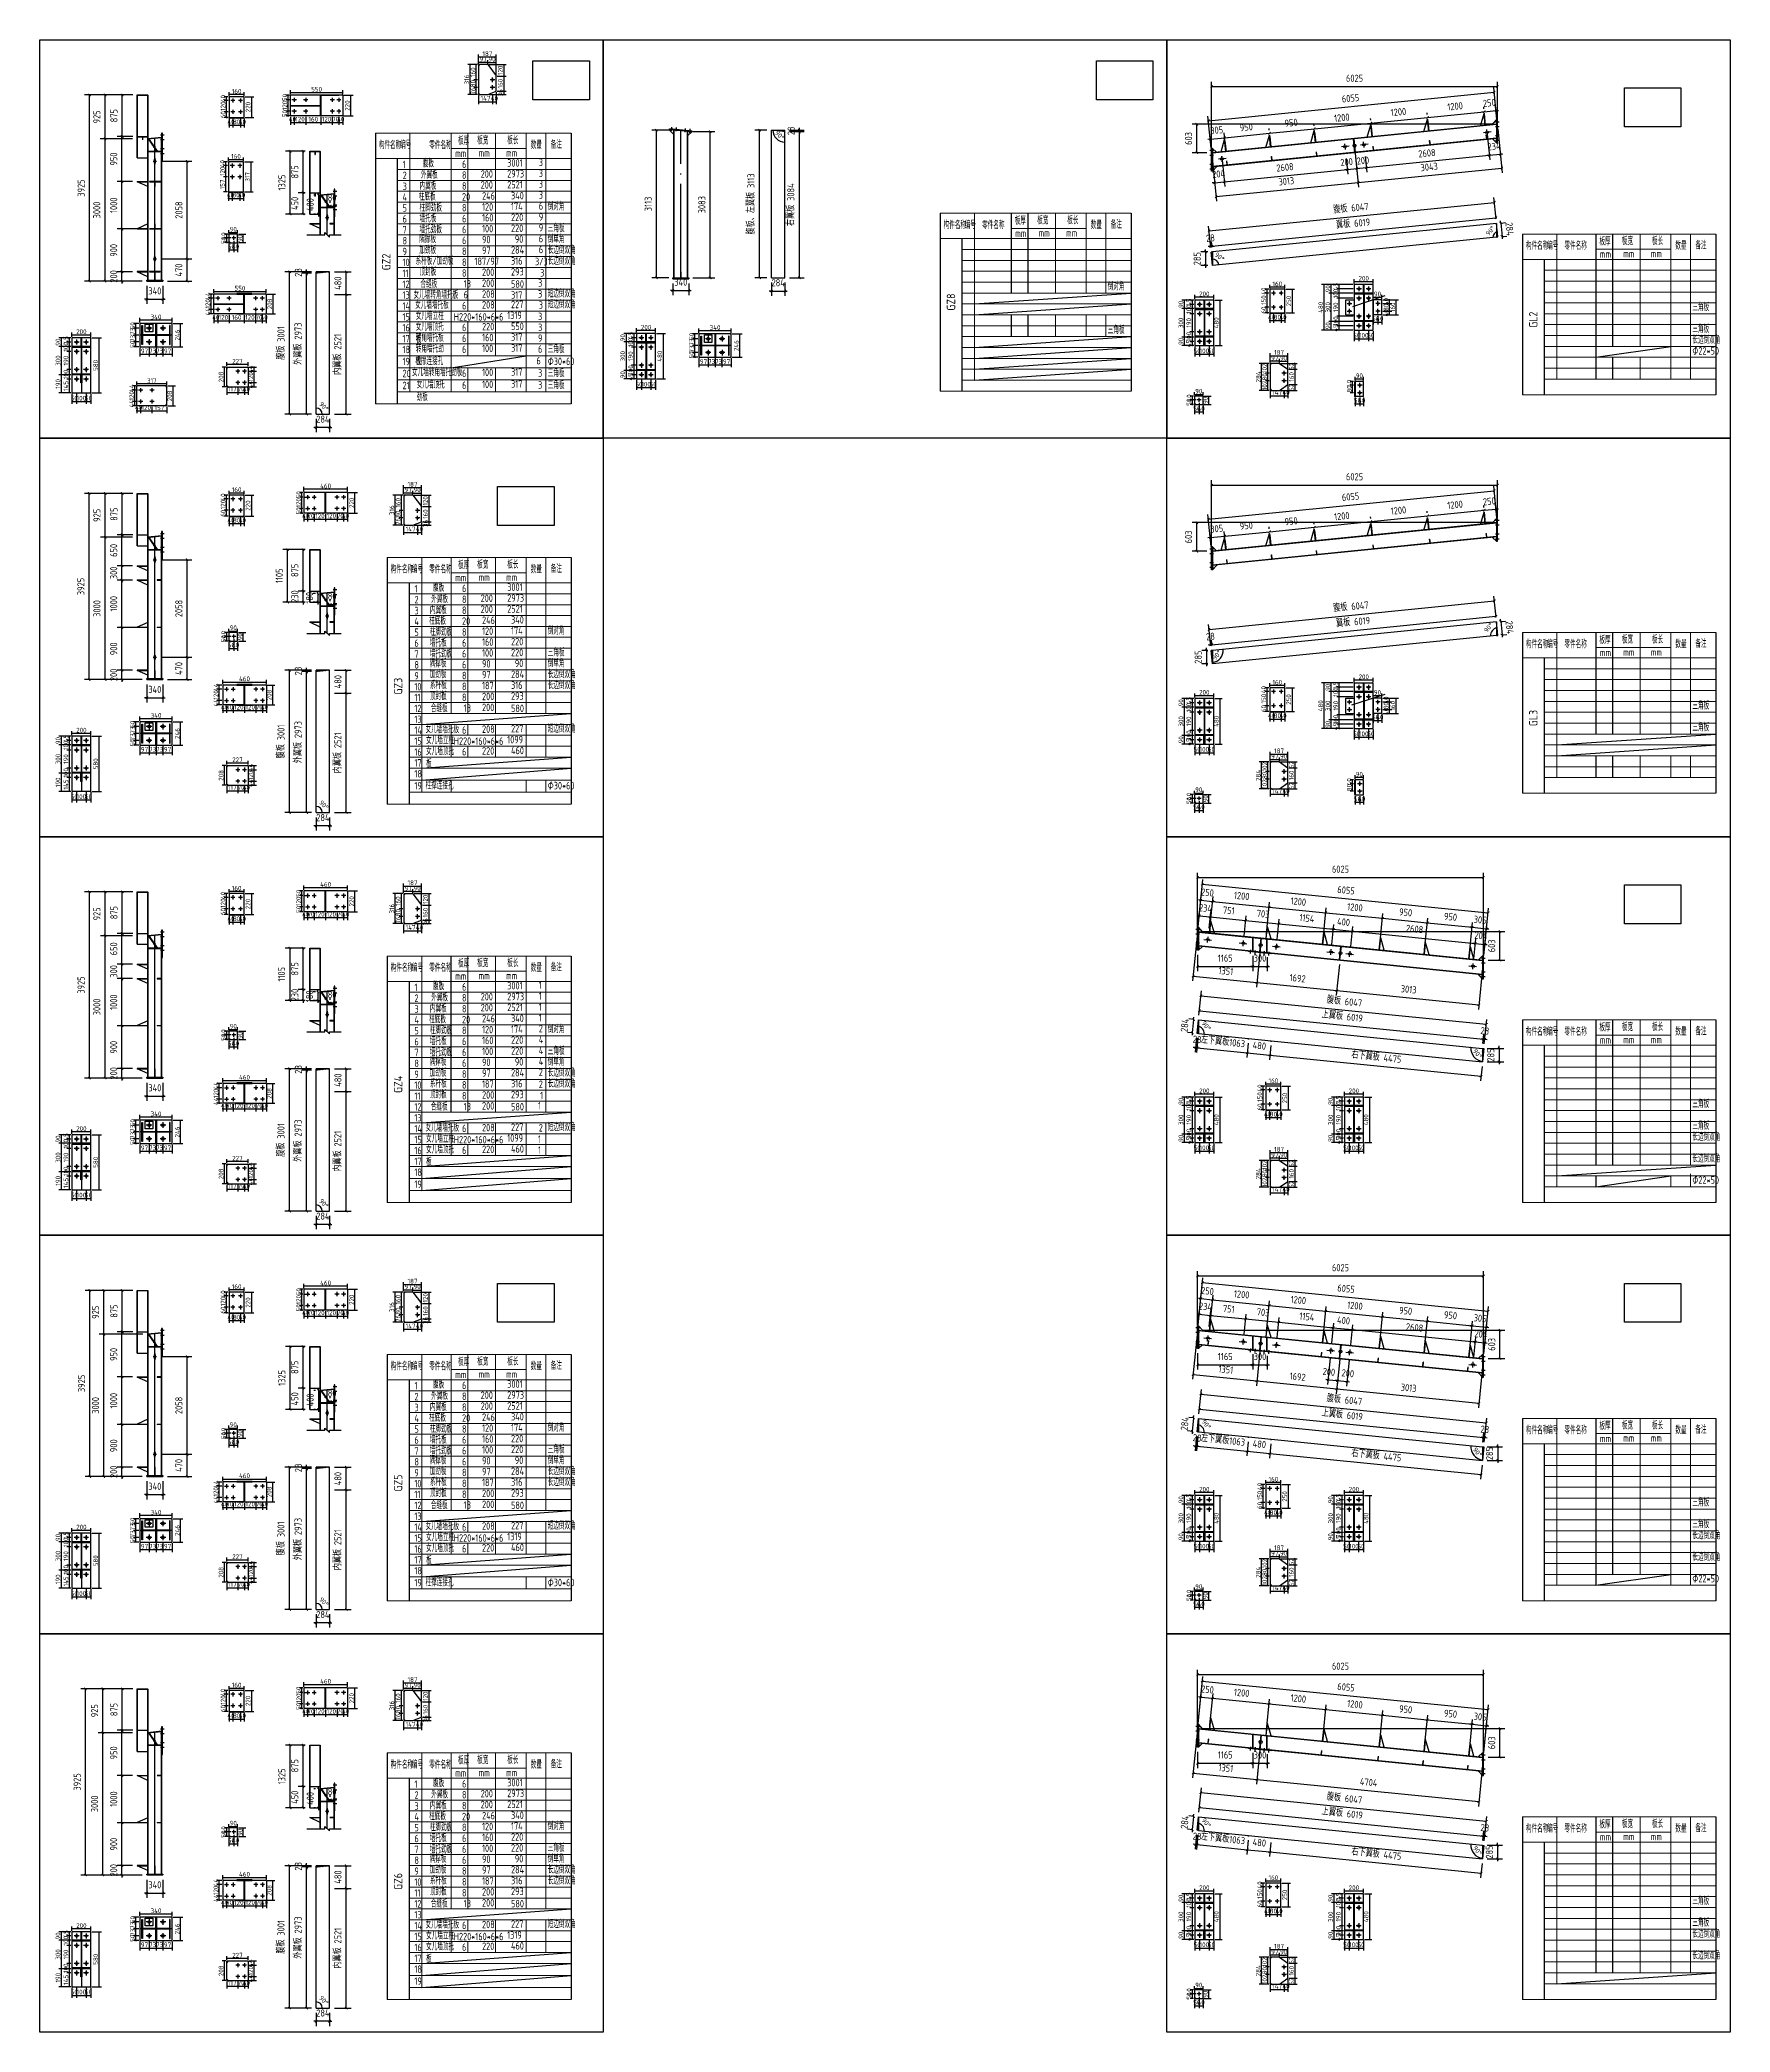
# Model space of a CAD drawing. Extents: x 533809 to 747315, y -17138 to 180511.
# Drawn here: x 640389 to 676029, y 121462 to 163462 of the extents above; entities that cross this region are included whole.
import ezdxf

# ---------------------------------------------------------------- set-up
doc = ezdxf.new("R2010")
doc.units = 0
doc.header["$LTSCALE"] = 1000
doc.header["$MEASUREMENT"] = 0
doc.linetypes.add('CENTER', pattern=[50.8, 31.75, -6.35, 6.35, -6.35])
doc.linetypes.add('DOTE', pattern=[2.42, 2, -0.2, 0.02, -0.2])
doc.layers.add('AXIS', color=3, linetype='Continuous')
doc.layers.add('DOTE', color=1, linetype='Continuous')
doc.layers.add('轴线层', color=1, linetype='CENTER', lineweight=15)
doc.layers.add('钢架', color=7, linetype='Continuous', lineweight=25)
doc.styles.add('hz', font='gbenor.shx', dxfattribs={"width": 0.75, "height": 100, "bigfont": 'gbcbig.shx'})
doc.styles.get("Standard").update_dxf_attribs({"font": 'gbenor.shx', "bigfont": 'gbcbig.shx'})
doc.dimstyles.get("Standard").update_dxf_attribs({"dimscale": 100, "dimtxt": 3.5, "dimasz": 1, "dimexe": 2.5, "dimexo": 3, "dimgap": 1.5, "dimtad": 1, "dimdec": 0, "dimzin": 0, "dimdsep": 46, "dimtxsty": 'Standard', "dimblk": 'ARCHTICK', "dimcen": 0.09, "dimadec": 0, "dimazin": 0, "dimtfac": 1, "dimtdec": 0, "dimtix": 1, "dimtmove": 2, "dimatfit": 3, "dimfxl": 1, "dimtolj": 1, "dimtzin": 0, "dimarcsym": 0})
pattern_1 = [(45, (0, -25200), (-5.61266008, 5.61266008), [])]
pattern_2 = [(45, (0, -16800), (-5.61266008, 5.61266008), [])]
pattern_3 = [(45, (0, -8400), (-5.61266008, 5.61266008), [])]
pattern_4 = [(45, (0, -8400), (-5.61266008, 5.61266008), [])]

msp = doc.modelspace()

# ---------------------------------------------------------------- texts
at = {"layer": '轴线层', "color": 4, "linetype": 'ByBlock', "char_height": 177.06, "attachment_point": 1, "rotation": 90}
for s, insert in [('GZ2', (647604.5, 158604.5)), ('GZ8', (659512.1, 157753.3)), ('GL2', (671789.3, 157392.3)), ('GZ3', (647854.5, 149660.7)), ('GL3', (671789.3, 148992.3)), ('GZ4', (647854.5, 141260.7)), ('GZ5', (647854.5, 132860.7)), ('GZ6', (647854.5, 124460.7))]:
    msp.add_mtext_dynamic_manual_height_columns(s, width=1139.904, gutter_width=12.5, heights=[0], dxfattribs=dict(at, insert=insert)).dxf.set("width", 1038.225)
at = {"layer": '钢架', "lineweight": 13, "attachment_point": 1, "style": 'hz'}
for s, insert, char_height, width in [('构件名称', (647537.2, 161318.9), 157.39, 645.006), ('编号', (647983.9, 161321.7), 157.39, 645.006), ('零件名称', (648599.5, 161318.9), 157.39, 645.006), ('板厚', (649205.4, 161410.2), 157.39, 645.006), ('板宽', (649610.2, 161419.1), 157.39, 645.006), ('板长', (650243.8, 161419.1), 157.39, 645.006), ('数量', (650738.1, 161320.2), 157.39, 645.006), ('备注', (651159.6, 161330.2), 157.39, 645.006), ('1', (648038.9, 160912.2), 157.4, 645.006), (' 腹板', (648383.3, 160934.7), 157.39, 645.006), ('mm', (649147.2, 161149.7), 157.39, 727.44), ('\\pi400,t600;    6', (648570.7, 160920), 157.386, 976.781), ('mm', (649640, 161157.2), 157.39, 645.006), ('\\pi400,t600;    3001', (649524.1, 160946.7), 157.386, 976.781), ('mm', (650219.7, 161157.2), 157.39, 645.006), ('\\pi400,t600;    3', (650189.5, 160957.4), 157.386, 976.781), ('2', (648038.9, 160682.7), 157.4, 645.006), ('3', (648038.9, 160453.1), 157.4, 645.006), ('内翼板', (648395.4, 160461.2), 157.39, 645.006), ('外翼板', (648423.5, 160696), 157.39, 645.006), ('\\pi400,t600;    8', (648570.7, 160690.4), 157.386, 976.781), ('\\pi400,t600;    8', (648570.7, 160460.9), 157.386, 976.781), ('\\pi400,t600;    200', (648964.1, 160712.9), 157.386, 976.781), ('\\pi400,t600;    200', (648964.1, 160483.4), 157.386, 976.781), ('\\pi400,t600;    2973', (649524.1, 160717.2), 157.386, 976.781), ('\\pi400,t600;    2521', (649524.1, 160487.7), 157.386, 976.781), ('\\pi400,t600;    3', (650189.5, 160727.9), 157.386, 976.781), ('\\pi400,t600;    3', (650189.5, 160498.3), 157.386, 976.781), ('4', (648036.7, 160226.4), 157.4, 645.006), ('柱底板', (648380.4, 160235.1), 157.39, 645.006), ('\\pi400,t600;    20', (648570.7, 160231.4), 157.386, 976.781), ('\\pi400,t600;    120', (648992.8, 160020.1), 157.386, 976.781), ('\\pi400,t600;    246', (648992.8, 160249.6), 157.386, 976.781), ('\\pi400,t600;     174', (649524.1, 160028.6), 157.386, 976.781), ('\\pi400,t600;     340', (649524.1, 160258.2), 157.386, 976.781), ('\\pi400,t600;    3', (650189.5, 160268.8), 157.386, 976.781), ('\\pi400,t600;    6', (650189.5, 160039.3), 157.386, 976.781), ('倒对角', (651097.2, 160025.8), 157.39, 645.006), ('5', (648036.7, 159996.9), 157.4, 645.006), ('6', (648036.7, 159767.4), 157.4, 645.006), ('柱脚劲板', (648395.4, 160002.1), 157.39, 645.006), ('墙托板', (648395.4, 159772.6), 157.39, 645.006), ('\\pi400,t600;    6', (648570.7, 159772.4), 157.386, 976.781), ('\\pi400,t600;    8', (648570.7, 160001.9), 157.386, 976.781), ('\\pi400,t600;    160', (648992.8, 159790.5), 157.386, 976.781), ('\\pi400,t600;     220', (649524.1, 159799.1), 157.386, 976.781), ('\\pi400,t600;    9', (650189.5, 159809.8), 157.386, 976.781), ('构件名称', (659444.8, 159633.2), 157.39, 645.006), ('编号', (659891.5, 159636), 157.39, 645.006), ('零件名称', (660257.1, 159633.2), 157.39, 795.006), ('板厚', (660945.9, 159724.5), 157.39, 712.112), ('板宽', (661417.8, 159733.4), 157.39, 645.006), ('板长', (662051.4, 159733.4), 157.39, 645.006), ('数量', (662545.7, 159634.5), 157.39, 645.006), ('备注', (662967.2, 159644.6), 157.39, 645.006), ('7', (648036.7, 159537.9), 157.4, 645.006), ('8', (648036.7, 159308.4), 157.4, 645.006), ('隅撑板', (648389.6, 159337.2), 157.39, 645.006), ('墙托劲板', (648395.4, 159543.1), 157.39, 645.006), ('\\pi400,t600;    6', (648570.7, 159542.8), 157.386, 976.781), ('\\pi400,t600;    6', (648570.7, 159313.3), 157.386, 976.781), ('\\pi400,t600;    100', (648992.8, 159561), 157.386, 976.781), ('\\pi400,t600;    90', (648992.8, 159331.5), 157.386, 976.781), ('\\pi400,t600;     220', (649524.1, 159569.6), 157.386, 976.781), ('\\pi400,t600;      90', (649524.1, 159340.1), 157.386, 976.781), ('\\pi400,t600;    9', (650189.5, 159580.3), 157.386, 976.781), ('\\pi400,t600;    6', (650189.5, 159350.7), 157.386, 976.781), ('倒单角', (651097.2, 159337.2), 157.39, 645.006), ('三角板', (651097.2, 159566.7), 157.39, 645.006), ('mm', (660954.8, 159464.1), 157.39, 727.44), ('mm', (661447.6, 159471.5), 157.39, 645.006), ('mm', (662027.3, 159471.5), 157.39, 645.006), ('构件名称', (671722, 159195.9), 157.39, 645.006), ('编号', (672168.7, 159198.8), 157.39, 645.006), ('零件名称', (672534.3, 159195.9), 157.39, 795.006), ('板厚', (673273.1, 159287.3), 157.39, 712.112), ('板宽', (673745, 159296.2), 157.39, 645.006), ('板长', (674378.6, 159296.2), 157.39, 645.006), ('数量', (674872.9, 159197.3), 157.39, 645.006), ('备注', (675294.4, 159207.3), 157.39, 645.006), ('10', (648036.7, 158849.3), 157.39, 645.006), ('9', (648036.7, 159078.8), 157.4, 645.006), ('系杆板/加劲板', (648310.7, 158878.2), 157.39, 798.54), ('加劲板', (648389.6, 159107.7), 157.39, 645.006), ('\\pi400,t600;    8', (648570.7, 159083.8), 157.386, 976.781), ('\\pi400,t600;    8', (648570.7, 158854.3), 157.386, 976.781), ('\\pi400,t600;  187/97', (648992.8, 158872.5), 157.386, 1221.098), ('\\pi400,t600;    97', (648992.8, 159102), 157.386, 976.781), ('\\pi400,t600;     284', (649524.1, 159110.6), 157.386, 976.781), ('\\pi400,t600;     316', (649524.1, 158881), 157.386, 976.781), ('\\pi400,t600;   3/3', (650189.4, 158868), 157.386, 976.781), ('\\pi400,t600;    6', (650189.5, 159121.2), 157.386, 976.781), ('长边倒双角', (651097.2, 159107.7), 157.39, 645.006), ('长边倒双角', (651097.2, 158878.2), 157.39, 645.006), ('mm', (673282, 159026.8), 157.39, 727.44), ('mm', (673774.8, 159034.2), 157.39, 645.006), ('mm', (674354.5, 159034.2), 157.39, 645.006), ('11', (648036.7, 158619.8), 157.39, 645.006), ('12', (648036.7, 158390.3), 157.39, 645.006), ('  合缝板', (648253.5, 158391.8), 157.39, 645.006), ('顶封板', (648394.6, 158648.7), 157.39, 344.589), ('\\pi400,t600;    8', (648570.7, 158624.7), 157.386, 976.781), ('\\pi400,t600;     18', (648524.1, 158397.4), 157.386, 976.781), ('\\pi400,t600;    200', (648992.8, 158642.9), 157.386, 1103.062), ('\\pi400,t600;    200', (648992.8, 158411.8), 157.386, 976.781), ('\\pi400,t600;     293', (649524.1, 158651.5), 157.386, 976.781), ('\\pi400,t600;     580', (649524.1, 158392.6), 157.386, 976.781), ('\\pi400,t600;   3', (650253.2, 158415), 157.386, 976.781), ('\\pi400,t600;     3', (650137.5, 158629.5), 157.386, 976.781), ('倒对角', (662904.8, 158340.1), 157.39, 645.006), ('13', (648036.7, 158160.8), 157.39, 645.006), ('14', (648036.7, 157931.2), 157.39, 645.006), ('女儿墙转角墙托板', (648267.9, 158162.3), 157.39, 1025.637), (' 女儿墙墙托板', (648223.3, 157949.8), 157.39, 1028.695), ('\\pi400,t600;    6', (648570.7, 157936.2), 157.386, 976.781), ('\\pi400,t600;     6', (648524.1, 158167.9), 157.386, 976.781), ('\\pi400,t600;    208', (648992.8, 158182.3), 157.386, 976.781), ('\\pi400,t600;    208', (648992.8, 157954.4), 157.386, 976.781), ('\\pi400,t600;     317', (649524.1, 158163.1), 157.386, 976.781), ('\\pi400,t600;     227', (649524.1, 157962.9), 157.386, 976.781), ('\\pi400,t600;   3', (650253.2, 158185.5), 157.386, 976.781), ('\\pi400,t600;    3', (650189.4, 157949.9), 157.386, 976.781), ('短边倒双角', (651097.2, 158189.6), 157.39, 645.006), ('短边倒双角', (651097.2, 157960.1), 157.39, 645.006), ('15', (648036.7, 157701.7), 157.39, 645.006), ('女儿墙立柱', (648315.4, 157717.7), 157.39, 645.006), ('女儿墙顶托板', (648315.4, 157488.2), 157.39, 645.006), ('\\pi400,t600;H220*160*6*6   ', (648718.6, 157701), 157.386, 1068.691), ('\\pi400,t600;    1319', (649524.1, 157733.4), 157.386, 976.781), ('\\pi400,t600;     550', (649524.1, 157503.9), 157.386, 976.781), ('\\pi400,t600;   3', (650253.2, 157709.8), 157.386, 976.781), ('三角板', (675232, 157902.9), 157.39, 645.006), ('16', (648036.7, 157472.2), 157.39, 645.006), ('17', (648036.7, 157242.7), 157.39, 645.006), ('转角墙托板', (648315.4, 157258.6), 157.39, 645.006), ('\\pi400,t600;    6', (648570.7, 157477.1), 157.386, 976.781), ('\\pi400,t600;    6', (648570.7, 157247.6), 157.386, 976.781), ('\\pi400,t600;    160', (648992.8, 157265.8), 157.386, 976.781), ('\\pi400,t600;    220', (648992.8, 157495.3), 157.386, 976.781), ('\\pi400,t600;     317', (649524.1, 157274.4), 157.386, 976.781), ('\\pi400,t600;   3', (650253.2, 157480.3), 157.386, 976.781), ('\\pi400,t600;   9', (650253.2, 157252), 157.386, 976.781), ('三角板', (662904.8, 157422), 157.39, 645.006), ('长边倒双角', (675232, 157214.3), 157.39, 645.006), ('三角板', (675232, 157443.8), 157.39, 645.006), ('18', (648036.7, 157013.1), 157.39, 645.006), ('19', (648036.7, 156760.5), 157.39, 645.006), ('柱撑连接孔', (648304.4, 156765.4), 157.39, 645.006), ('转角墙托劲板', (648315.4, 157029.1), 157.39, 645.006), ('\\pi400,t600;    6', (648570.7, 157018.1), 157.386, 976.781), ('\\pi400,t600;    100', (648992.8, 157036.3), 157.386, 976.781), ('\\pi400,t600;     317', (649524.1, 157044.9), 157.386, 976.781), ('\\pi400,t600;  6', (650299.1, 156776.3), 157.386, 976.781), ('\\pi400,t600;   6', (650253.2, 157022.5), 157.386, 976.781), ('三角板', (651097.2, 157016.7), 157.39, 645.006), ('Φ30*60', (651097.2, 156764), 157.39, 645.006), ('Φ22*50', (675232, 156984.8), 157.39, 645.006), ('20', (648036.7, 156507.8), 157.39, 645.006), ('21', (648036.7, 156255.1), 157.39, 645.006), ('女儿墙转角墙托劲板', (648235.9, 156531), 157.39, 1436.204), ('女儿墙顶托劲板', (648333.3, 156271.1), 157.39, 645.006), ('\\pi400,t600;    6', (648570.7, 156512.8), 157.386, 976.781), ('\\pi400,t600;    6', (648570.7, 156260.1), 157.386, 976.781), ('\\pi400,t600;    100', (648992.8, 156531), 157.386, 976.781), ('\\pi400,t600;    100', (648992.8, 156278.3), 157.386, 976.781), ('\\pi400,t600;     317', (649524.1, 156539.5), 157.386, 976.781), ('\\pi400,t600;     317', (649524.1, 156286.9), 157.386, 976.781), ('\\pi400,t600;   3', (650253.2, 156517.2), 157.386, 976.781), ('\\pi400,t600;   3', (650253.2, 156264.5), 157.386, 976.781), ('三角板', (651097.2, 156511.4), 157.39, 645.006), ('三角板', (651097.2, 156258.7), 157.39, 645.006), ('板厚', (649205.4, 152466.4), 157.39, 645.006), ('板宽', (649610.2, 152475.3), 157.39, 645.006), ('板长', (650243.8, 152475.3), 157.39, 645.006), ('构件名称', (647787.2, 152375.1), 157.39, 645.006), ('编号', (648233.9, 152377.9), 157.39, 645.006), ('零件名称', (648599.5, 152375.1), 157.39, 645.006), ('mm', (649147.2, 152205.9), 157.39, 727.44), ('mm', (649640, 152213.4), 157.39, 645.006), ('mm', (650219.7, 152213.4), 157.39, 645.006), ('数量', (650738.1, 152376.4), 157.39, 645.006), ('备注', (651159.6, 152386.4), 157.39, 645.006), ('1', (648288.9, 151968.4), 157.4, 645.006), ('2', (648288.9, 151738.9), 157.4, 645.006), ('外翼板', (648641.4, 151752.2), 157.39, 645.006), (' 腹板', (648601.2, 151990.9), 157.39, 645.006), ('\\pi400,t600;    6', (648570.7, 151976.2), 157.386, 976.781), ('\\pi400,t600;    8', (648570.7, 151746.6), 157.386, 976.781), ('\\pi400,t600;    200', (648964.1, 151769.1), 157.386, 976.781), ('\\pi400,t600;    3001', (649524.1, 152002.9), 157.386, 976.781), ('\\pi400,t600;    2973', (649524.1, 151773.4), 157.386, 976.781), ('4', (648286.7, 151282.6), 157.4, 645.006), ('3', (648288.9, 151509.3), 157.4, 645.006), ('柱底板', (648598.3, 151291.3), 157.39, 645.006), ('内翼板', (648613.3, 151517.4), 157.39, 645.006), ('\\pi400,t600;    20', (648570.7, 151287.6), 157.386, 976.781), ('\\pi400,t600;    8', (648570.7, 151517.1), 157.386, 976.781), ('\\pi400,t600;    200', (648964.1, 151539.6), 157.386, 976.781), ('\\pi400,t600;    246', (648992.8, 151305.8), 157.386, 976.781), ('\\pi400,t600;    2521', (649524.1, 151543.9), 157.386, 976.781), ('\\pi400,t600;     340', (649524.1, 151314.4), 157.386, 976.781), ('5', (648286.7, 151053.1), 157.4, 645.006), ('6', (648286.7, 150823.6), 157.4, 645.006), ('柱脚劲板', (648613.3, 151058.3), 157.39, 645.006), ('墙托板', (648613.3, 150828.8), 157.39, 645.006), ('\\pi400,t600;    6', (648570.7, 150828.5), 157.386, 976.781), ('\\pi400,t600;    8', (648570.7, 151058.1), 157.386, 976.781), ('\\pi400,t600;    120', (648992.8, 151076.3), 157.386, 976.781), ('\\pi400,t600;    160', (648992.8, 150846.7), 157.386, 976.781), ('\\pi400,t600;     174', (649524.1, 151084.8), 157.386, 976.781), ('\\pi400,t600;     220', (649524.1, 150855.3), 157.386, 976.781), ('倒对角', (651097.2, 151082), 157.39, 645.006), ('构件名称', (671722, 150795.9), 157.39, 645.006), ('编号', (672168.7, 150798.8), 157.39, 645.006), ('零件名称', (672534.3, 150795.9), 157.39, 795.006), ('板厚', (673273.1, 150887.3), 157.39, 712.112), ('板宽', (673745, 150896.2), 157.39, 645.006), ('板长', (674378.6, 150896.2), 157.39, 645.006), ('数量', (674872.9, 150797.3), 157.39, 645.006), ('备注', (675294.4, 150807.3), 157.39, 645.006), ('7', (648286.7, 150594.1), 157.4, 645.006), ('8', (648286.7, 150364.6), 157.4, 645.006), ('隅撑板', (648607.5, 150393.4), 157.39, 645.006), ('墙托劲板', (648613.3, 150599.3), 157.39, 645.006), ('\\pi400,t600;    6', (648570.7, 150599), 157.386, 976.781), ('\\pi400,t600;    6', (648570.7, 150369.5), 157.386, 976.781), ('\\pi400,t600;    100', (648992.8, 150617.2), 157.386, 976.781), ('\\pi400,t600;    90', (648992.8, 150387.7), 157.386, 976.781), ('\\pi400,t600;     220', (649524.1, 150625.8), 157.386, 976.781), ('\\pi400,t600;      90', (649524.1, 150396.3), 157.386, 976.781), ('倒单角', (651097.2, 150393.4), 157.39, 645.006), ('三角板', (651097.2, 150622.9), 157.39, 645.006), ('mm', (673282, 150626.8), 157.39, 727.44), ('mm', (673774.8, 150634.2), 157.39, 645.006), ('mm', (674354.5, 150634.2), 157.39, 645.006), ('9', (648286.7, 150135), 157.4, 645.006), ('  系杆板', (648454, 149934.4), 157.39, 798.54), ('加劲板', (648607.5, 150163.9), 157.39, 645.006), ('\\pi400,t600;    8', (648570.7, 150140), 157.386, 976.781), ('\\pi400,t600;    97', (648992.8, 150158.2), 157.386, 976.781), ('\\pi400,t600;     284', (649524.1, 150166.7), 157.386, 976.781), ('长边倒双角', (651097.2, 150163.9), 157.39, 645.006), ('长边倒双角', (651097.2, 149934.4), 157.39, 645.006), ('10', (648286.7, 149905.5), 157.39, 645.006), ('11', (648286.7, 149676), 157.39, 645.006), ('顶封板', (648612.5, 149704.9), 157.39, 344.589), ('\\pi400,t600;    8', (648570.7, 149910.5), 157.386, 976.781), ('\\pi400,t600;    8', (648570.7, 149680.9), 157.386, 976.781), ('\\pi400,t600;    187', (648992.8, 149928.7), 157.386, 1221.098), ('\\pi400,t600;    200', (648992.8, 149699.1), 157.386, 1103.062), ('\\pi400,t600;     316', (649524.1, 149937.2), 157.386, 976.781), ('\\pi400,t600;     293', (649524.1, 149707.7), 157.386, 976.781), ('12', (648286.7, 149446.5), 157.39, 645.006), ('13', (648286.7, 149216.9), 157.39, 645.006), ('  合缝板', (648471.4, 149448), 157.39, 645.006), ('\\pi400,t600;     18', (648524.1, 149453.6), 157.386, 976.781), ('\\pi400,t600;    200', (648992.8, 149468), 157.386, 976.781), ('\\pi400,t600;     580', (649524.1, 149448.8), 157.386, 976.781), ('三角板', (675232, 149502.9), 157.39, 645.006), ('14', (648286.7, 148987.4), 157.39, 645.006), ('15', (648286.7, 148757.9), 157.39, 645.006), (' 女儿墙墙托板', (648441.2, 149006), 157.39, 1028.695), ('女儿墙立柱', (648533.3, 148773.9), 157.39, 645.006), ('\\pi400,t600;H220*160*6*6   ', (648718.6, 148757.2), 157.386, 1068.691), ('\\pi400,t600;    6', (648570.7, 148992.4), 157.386, 976.781), ('\\pi400,t600;    208', (648992.8, 149010.6), 157.386, 976.781), ('\\pi400,t600;    1099', (649524.1, 148789.6), 157.386, 976.781), ('\\pi400,t600;     227', (649524.1, 149019.1), 157.386, 976.781), ('短边倒双角', (651097.2, 149016.3), 157.39, 645.006), ('三角板', (675232, 149043.8), 157.39, 645.006), ('16', (648286.7, 148528.4), 157.39, 645.006), ('17', (648286.7, 148298.9), 157.39, 645.006), ('女儿墙顶托板', (648533.3, 148544.4), 157.39, 645.006), ('\\pi400,t600;    6', (648570.7, 148533.3), 157.386, 976.781), ('\\pi400,t600;    220', (648992.8, 148551.5), 157.386, 976.781), ('\\pi400,t600;     460', (649524.1, 148560.1), 157.386, 976.781), ('18', (648286.7, 148069.3), 157.39, 645.006), ('19', (648286.7, 147816.7), 157.39, 645.006), ('柱撑连接孔', (648522.3, 147821.6), 157.39, 645.006), ('Φ30*60', (651097.2, 147820.2), 157.39, 645.006), ('板厚', (649205.4, 144066.4), 157.39, 645.006), ('板宽', (649610.2, 144075.3), 157.39, 645.006), ('板长', (650243.8, 144075.3), 157.39, 645.006), ('构件名称', (647787.2, 143975.1), 157.39, 645.006), ('编号', (648233.9, 143977.9), 157.39, 645.006), ('零件名称', (648599.5, 143975.1), 157.39, 645.006), ('mm', (649147.2, 143805.9), 157.39, 727.44), ('mm', (649640, 143813.4), 157.39, 645.006), ('mm', (650219.7, 143813.4), 157.39, 645.006), ('数量', (650738.1, 143976.4), 157.39, 645.006), ('备注', (651159.6, 143986.4), 157.39, 645.006), ('1', (648288.9, 143568.4), 157.4, 645.006), ('2', (648288.9, 143338.9), 157.4, 645.006), ('外翼板', (648641.4, 143352.2), 157.39, 645.006), (' 腹板', (648601.2, 143590.9), 157.39, 645.006), ('\\pi400,t600;    6', (648570.7, 143576.2), 157.386, 976.781), ('\\pi400,t600;    8', (648570.7, 143346.6), 157.386, 976.781), ('\\pi400,t600;    200', (648964.1, 143369.1), 157.386, 976.781), ('\\pi400,t600;    3001', (649524.1, 143602.9), 157.386, 976.781), ('\\pi400,t600;    2973', (649524.1, 143373.4), 157.386, 976.781), ('\\pi400,t600;    1', (650189.5, 143613.6), 157.386, 976.781), ('\\pi400,t600;    1', (650189.5, 143384.1), 157.386, 976.781), ('4', (648286.7, 142882.6), 157.4, 645.006), ('3', (648288.9, 143109.3), 157.4, 645.006), ('柱底板', (648598.3, 142891.3), 157.39, 645.006), ('内翼板', (648613.3, 143117.4), 157.39, 645.006), ('\\pi400,t600;    20', (648570.7, 142887.6), 157.386, 976.781), ('\\pi400,t600;    8', (648570.7, 143117.1), 157.386, 976.781), ('\\pi400,t600;    200', (648964.1, 143139.6), 157.386, 976.781), ('\\pi400,t600;    246', (648992.8, 142905.8), 157.386, 976.781), ('\\pi400,t600;    2521', (649524.1, 143143.9), 157.386, 976.781), ('\\pi400,t600;     340', (649524.1, 142914.4), 157.386, 976.781), ('\\pi400,t600;    1', (650189.5, 143154.5), 157.386, 976.781), ('\\pi400,t600;    1', (650189.5, 142925), 157.386, 976.781), ('5', (648286.7, 142653.1), 157.4, 645.006), ('6', (648286.7, 142423.6), 157.4, 645.006), ('柱脚劲板', (648613.3, 142658.3), 157.39, 645.006), ('墙托板', (648613.3, 142428.8), 157.39, 645.006), ('\\pi400,t600;    6', (648570.7, 142428.5), 157.386, 976.781), ('\\pi400,t600;    8', (648570.7, 142658.1), 157.386, 976.781), ('\\pi400,t600;    120', (648992.8, 142676.3), 157.386, 976.781), ('\\pi400,t600;    160', (648992.8, 142446.7), 157.386, 976.781), ('\\pi400,t600;     174', (649524.1, 142684.8), 157.386, 976.781), ('\\pi400,t600;     220', (649524.1, 142455.3), 157.386, 976.781), ('\\pi400,t600;    2', (650189.5, 142695.5), 157.386, 976.781), ('\\pi400,t600;    4', (650189.5, 142466), 157.386, 976.781), ('倒对角', (651097.2, 142682), 157.39, 645.006), ('构件名称', (671722, 142627.7), 157.39, 645.006), ('编号', (672168.7, 142630.6), 157.39, 645.006), ('零件名称', (672534.3, 142627.7), 157.39, 795.006), ('板厚', (673273.1, 142719), 157.39, 712.112), ('mm', (673282, 142458.6), 157.39, 727.44), ('板宽', (673745, 142728), 157.39, 645.006), ('mm', (673774.8, 142466), 157.39, 645.006), ('mm', (674354.5, 142466), 157.39, 645.006), ('板长', (674378.6, 142728), 157.39, 645.006), ('数量', (674872.9, 142629), 157.39, 645.006), ('备注', (675294.4, 142639.1), 157.39, 645.006), ('7', (648286.7, 142194.1), 157.4, 645.006), ('8', (648286.7, 141964.6), 157.4, 645.006), ('隅撑板', (648607.5, 141993.4), 157.39, 645.006), ('墙托劲板', (648613.3, 142199.3), 157.39, 645.006), ('\\pi400,t600;    6', (648570.7, 142199), 157.386, 976.781), ('\\pi400,t600;    6', (648570.7, 141969.5), 157.386, 976.781), ('\\pi400,t600;    100', (648992.8, 142217.2), 157.386, 976.781), ('\\pi400,t600;    90', (648992.8, 141987.7), 157.386, 976.781), ('\\pi400,t600;     220', (649524.1, 142225.8), 157.386, 976.781), ('\\pi400,t600;      90', (649524.1, 141996.3), 157.386, 976.781), ('\\pi400,t600;    4', (650189.5, 142236.5), 157.386, 976.781), ('\\pi400,t600;    4', (650189.5, 142006.9), 157.386, 976.781), ('倒单角', (651097.2, 141993.4), 157.39, 645.006), ('三角板', (651097.2, 142222.9), 157.39, 645.006), ('9', (648286.7, 141735), 157.4, 645.006), ('  系杆板', (648454, 141534.4), 157.39, 798.54), ('加劲板', (648607.5, 141763.9), 157.39, 645.006), ('\\pi400,t600;    8', (648570.7, 141740), 157.386, 976.781), ('\\pi400,t600;    97', (648992.8, 141758.2), 157.386, 976.781), ('\\pi400,t600;     284', (649524.1, 141766.7), 157.386, 976.781), ('\\pi400,t600;    2', (650189.5, 141777.4), 157.386, 976.781), ('长边倒双角', (651097.2, 141763.9), 157.39, 645.006), ('长边倒双角', (651097.2, 141534.4), 157.39, 645.006), ('10', (648286.7, 141505.5), 157.39, 645.006), ('11', (648286.7, 141276), 157.39, 645.006), ('顶封板', (648612.5, 141304.9), 157.39, 344.589), ('\\pi400,t600;    8', (648570.7, 141510.5), 157.386, 976.781), ('\\pi400,t600;    8', (648570.7, 141280.9), 157.386, 976.781), ('\\pi400,t600;    187', (648992.8, 141528.7), 157.386, 1221.098), ('\\pi400,t600;    200', (648992.8, 141299.1), 157.386, 1103.062), ('\\pi400,t600;     316', (649524.1, 141537.2), 157.386, 976.781), ('\\pi400,t600;     293', (649524.1, 141307.7), 157.386, 976.781), ('\\pi400,t600;    2', (650189.4, 141524.2), 157.386, 976.781), ('\\pi400,t600;     1', (650137.5, 141285.7), 157.386, 976.781), ('三角板', (675232, 141105.1), 157.39, 645.006), ('12', (648286.7, 141046.5), 157.39, 645.006), ('13', (648286.7, 140816.9), 157.39, 645.006), ('  合缝板', (648471.4, 141048), 157.39, 645.006), ('\\pi400,t600;     18', (648524.1, 141053.6), 157.386, 976.781), ('\\pi400,t600;    200', (648992.8, 141068), 157.386, 976.781), ('\\pi400,t600;     580', (649524.1, 141048.8), 157.386, 976.781), ('\\pi400,t600;   1', (650253.2, 141071.2), 157.386, 976.781), ('14', (648286.7, 140587.4), 157.39, 645.006), ('15', (648286.7, 140357.9), 157.39, 645.006), (' 女儿墙墙托板', (648441.2, 140606), 157.39, 1028.695), ('女儿墙立柱', (648533.3, 140373.9), 157.39, 645.006), ('\\pi400,t600;H220*160*6*6   ', (648718.6, 140357.2), 157.386, 1068.691), ('\\pi400,t600;    6', (648570.7, 140592.4), 157.386, 976.781), ('\\pi400,t600;    208', (648992.8, 140610.6), 157.386, 976.781), ('\\pi400,t600;    1099', (649524.1, 140389.6), 157.386, 976.781), ('\\pi400,t600;     227', (649524.1, 140619.1), 157.386, 976.781), ('\\pi400,t600;   1', (650253.2, 140366), 157.386, 976.781), ('\\pi400,t600;    2', (650189.4, 140606.1), 157.386, 976.781), ('短边倒双角', (651097.2, 140616.3), 157.39, 645.006), ('长边倒双角', (675232, 140411.6), 157.39, 645.006), ('三角板', (675232, 140646.1), 157.39, 645.006), ('16', (648286.7, 140128.4), 157.39, 645.006), ('17', (648286.7, 139898.9), 157.39, 645.006), ('女儿墙顶托板', (648533.3, 140144.4), 157.39, 645.006), ('\\pi400,t600;    6', (648570.7, 140133.3), 157.386, 976.781), ('\\pi400,t600;    220', (648992.8, 140151.5), 157.386, 976.781), ('\\pi400,t600;     460', (649524.1, 140160.1), 157.386, 976.781), ('\\pi400,t600;   1', (650253.2, 140136.5), 157.386, 976.781), ('长边倒双角', (675232, 139955.9), 157.39, 645.006), ('18', (648286.7, 139669.3), 157.39, 645.006), ('Φ22*50', (675232, 139503.4), 157.39, 645.006), ('19', (648286.7, 139416.7), 157.39, 645.006), ('板厚', (649205.4, 135666.4), 157.39, 645.006), ('板宽', (649610.2, 135675.3), 157.39, 645.006), ('板长', (650243.8, 135675.3), 157.39, 645.006), ('构件名称', (647787.2, 135575.1), 157.39, 645.006), ('编号', (648233.9, 135577.9), 157.39, 645.006), ('零件名称', (648599.5, 135575.1), 157.39, 645.006), ('mm', (649147.2, 135405.9), 157.39, 727.44), ('mm', (649640, 135413.4), 157.39, 645.006), ('mm', (650219.7, 135413.4), 157.39, 645.006), ('数量', (650738.1, 135576.4), 157.39, 645.006), ('备注', (651159.6, 135586.4), 157.39, 645.006), ('1', (648288.9, 135168.4), 157.4, 645.006), ('2', (648288.9, 134938.9), 157.4, 645.006), ('外翼板', (648641.4, 134952.2), 157.39, 645.006), (' 腹板', (648601.2, 135190.9), 157.39, 645.006), ('\\pi400,t600;    6', (648570.7, 135176.2), 157.386, 976.781), ('\\pi400,t600;    8', (648570.7, 134946.6), 157.386, 976.781), ('\\pi400,t600;    200', (648964.1, 134969.1), 157.386, 976.781), ('\\pi400,t600;    3001', (649524.1, 135202.9), 157.386, 976.781), ('\\pi400,t600;    2973', (649524.1, 134973.4), 157.386, 976.781), ('4', (648286.7, 134482.6), 157.4, 645.006), ('3', (648288.9, 134709.3), 157.4, 645.006), ('柱底板', (648598.3, 134491.3), 157.39, 645.006), ('内翼板', (648613.3, 134717.4), 157.39, 645.006), ('\\pi400,t600;    20', (648570.7, 134487.6), 157.386, 976.781), ('\\pi400,t600;    8', (648570.7, 134717.1), 157.386, 976.781), ('\\pi400,t600;    200', (648964.1, 134739.6), 157.386, 976.781), ('\\pi400,t600;    246', (648992.8, 134505.8), 157.386, 976.781), ('\\pi400,t600;    2521', (649524.1, 134743.9), 157.386, 976.781), ('\\pi400,t600;     340', (649524.1, 134514.4), 157.386, 976.781), ('5', (648286.7, 134253.1), 157.4, 645.006), ('6', (648286.7, 134023.6), 157.4, 645.006), ('柱脚劲板', (648613.3, 134258.3), 157.39, 645.006), ('墙托板', (648613.3, 134028.8), 157.39, 645.006), ('\\pi400,t600;    6', (648570.7, 134028.5), 157.386, 976.781), ('\\pi400,t600;    8', (648570.7, 134258.1), 157.386, 976.781), ('\\pi400,t600;    120', (648992.8, 134276.3), 157.386, 976.781), ('\\pi400,t600;    160', (648992.8, 134046.7), 157.386, 976.781), ('\\pi400,t600;     174', (649524.1, 134284.8), 157.386, 976.781), ('\\pi400,t600;     220', (649524.1, 134055.3), 157.386, 976.781), ('倒对角', (651097.2, 134282), 157.39, 645.006), ('构件名称', (671722, 134227.7), 157.39, 645.006), ('编号', (672168.7, 134230.6), 157.39, 645.006), ('零件名称', (672534.3, 134227.7), 157.39, 795.006), ('板厚', (673273.1, 134319), 157.39, 712.112), ('mm', (673282, 134058.6), 157.39, 727.44), ('板宽', (673745, 134328), 157.39, 645.006), ('mm', (673774.8, 134066), 157.39, 645.006), ('mm', (674354.5, 134066), 157.39, 645.006), ('板长', (674378.6, 134328), 157.39, 645.006), ('数量', (674872.9, 134229), 157.39, 645.006), ('备注', (675294.4, 134239.1), 157.39, 645.006), ('7', (648286.7, 133794.1), 157.4, 645.006), ('8', (648286.7, 133564.6), 157.4, 645.006), ('隅撑板', (648607.5, 133593.4), 157.39, 645.006), ('墙托劲板', (648613.3, 133799.3), 157.39, 645.006), ('\\pi400,t600;    6', (648570.7, 133799), 157.386, 976.781), ('\\pi400,t600;    6', (648570.7, 133569.5), 157.386, 976.781), ('\\pi400,t600;    100', (648992.8, 133817.2), 157.386, 976.781), ('\\pi400,t600;    90', (648992.8, 133587.7), 157.386, 976.781), ('\\pi400,t600;     220', (649524.1, 133825.8), 157.386, 976.781), ('\\pi400,t600;      90', (649524.1, 133596.3), 157.386, 976.781), ('倒单角', (651097.2, 133593.4), 157.39, 645.006), ('三角板', (651097.2, 133822.9), 157.39, 645.006), ('9', (648286.7, 133335), 157.4, 645.006), ('  系杆板', (648454, 133134.4), 157.39, 798.54), ('加劲板', (648607.5, 133363.9), 157.39, 645.006), ('\\pi400,t600;    8', (648570.7, 133340), 157.386, 976.781), ('\\pi400,t600;    97', (648992.8, 133358.2), 157.386, 976.781), ('\\pi400,t600;     284', (649524.1, 133366.7), 157.386, 976.781), ('长边倒双角', (651097.2, 133363.9), 157.39, 645.006), ('长边倒双角', (651097.2, 133134.4), 157.39, 645.006), ('10', (648286.7, 133105.5), 157.39, 645.006), ('11', (648286.7, 132876), 157.39, 645.006), ('顶封板', (648612.5, 132904.9), 157.39, 344.589), ('\\pi400,t600;    8', (648570.7, 133110.5), 157.386, 976.781), ('\\pi400,t600;    8', (648570.7, 132880.9), 157.386, 976.781), ('\\pi400,t600;    187', (648992.8, 133128.7), 157.386, 1221.098), ('\\pi400,t600;    200', (648992.8, 132899.1), 157.386, 1103.062), ('\\pi400,t600;     316', (649524.1, 133137.2), 157.386, 976.781), ('\\pi400,t600;     293', (649524.1, 132907.7), 157.386, 976.781), ('三角板', (675232, 132705.1), 157.39, 645.006), ('12', (648286.7, 132646.5), 157.39, 645.006), ('13', (648286.7, 132416.9), 157.39, 645.006), ('  合缝板', (648471.4, 132648), 157.39, 645.006), ('\\pi400,t600;     18', (648524.1, 132653.6), 157.386, 976.781), ('\\pi400,t600;    200', (648992.8, 132668), 157.386, 976.781), ('\\pi400,t600;     580', (649524.1, 132648.8), 157.386, 976.781), ('14', (648286.7, 132187.4), 157.39, 645.006), ('15', (648286.7, 131957.9), 157.39, 645.006), (' 女儿墙墙托板', (648441.2, 132206), 157.39, 1028.695), ('女儿墙立柱', (648533.3, 131973.9), 157.39, 645.006), ('\\pi400,t600;H220*160*6*6   ', (648718.6, 131957.2), 157.386, 1068.691), ('\\pi400,t600;    6', (648570.7, 132192.4), 157.386, 976.781), ('\\pi400,t600;    208', (648992.8, 132210.6), 157.386, 976.781), ('\\pi400,t600;    1319', (649524.1, 131989.6), 157.386, 976.781), ('\\pi400,t600;     227', (649524.1, 132219.1), 157.386, 976.781), ('短边倒双角', (651097.2, 132216.3), 157.39, 645.006), ('长边倒双角', (675232, 132011.6), 157.39, 645.006), ('三角板', (675232, 132246.1), 157.39, 645.006), ('16', (648286.7, 131728.4), 157.39, 645.006), ('17', (648286.7, 131498.9), 157.39, 645.006), ('女儿墙顶托板', (648533.3, 131744.4), 157.39, 645.006), ('\\pi400,t600;    6', (648570.7, 131733.3), 157.386, 976.781), ('\\pi400,t600;    220', (648992.8, 131751.5), 157.386, 976.781), ('\\pi400,t600;     460', (649524.1, 131760.1), 157.386, 976.781), ('长边倒双角', (675232, 131555.9), 157.39, 645.006), ('18', (648286.7, 131269.3), 157.39, 645.006), ('Φ22*50', (675232, 131103.4), 157.39, 645.006), ('19', (648286.7, 131016.7), 157.39, 645.006), ('柱撑连接孔', (648522.3, 131021.6), 157.39, 645.006), ('Φ30*60', (651097.2, 131020.2), 157.39, 645.006), ('板厚', (649205.4, 127266.4), 157.39, 645.006), ('板宽', (649610.2, 127275.3), 157.39, 645.006), ('板长', (650243.8, 127275.3), 157.39, 645.006), ('构件名称', (647787.2, 127175.1), 157.39, 645.006), ('编号', (648233.9, 127177.9), 157.39, 645.006), ('零件名称', (648599.5, 127175.1), 157.39, 645.006), ('mm', (649147.2, 127005.9), 157.39, 727.44), ('mm', (649640, 127013.4), 157.39, 645.006), ('mm', (650219.7, 127013.4), 157.39, 645.006), ('数量', (650738.1, 127176.4), 157.39, 645.006), ('备注', (651159.6, 127186.4), 157.39, 645.006), ('1', (648288.9, 126768.4), 157.4, 645.006), ('2', (648288.9, 126538.9), 157.4, 645.006), ('外翼板', (648641.4, 126552.2), 157.39, 645.006), (' 腹板', (648601.2, 126790.9), 157.39, 645.006), ('\\pi400,t600;    6', (648570.7, 126776.2), 157.386, 976.781), ('\\pi400,t600;    8', (648570.7, 126546.6), 157.386, 976.781), ('\\pi400,t600;    200', (648964.1, 126569.1), 157.386, 976.781), ('\\pi400,t600;    3001', (649524.1, 126802.9), 157.386, 976.781), ('\\pi400,t600;    2973', (649524.1, 126573.4), 157.386, 976.781), ('4', (648286.7, 126082.6), 157.4, 645.006), ('3', (648288.9, 126309.3), 157.4, 645.006), ('柱底板', (648598.3, 126091.3), 157.39, 645.006), ('内翼板', (648613.3, 126317.4), 157.39, 645.006), ('\\pi400,t600;    20', (648570.7, 126087.6), 157.386, 976.781), ('\\pi400,t600;    8', (648570.7, 126317.1), 157.386, 976.781), ('\\pi400,t600;    200', (648964.1, 126339.6), 157.386, 976.781), ('\\pi400,t600;    246', (648992.8, 126105.8), 157.386, 976.781), ('\\pi400,t600;    2521', (649524.1, 126343.9), 157.386, 976.781), ('\\pi400,t600;     340', (649524.1, 126114.4), 157.386, 976.781), ('5', (648286.7, 125853.1), 157.4, 645.006), ('6', (648286.7, 125623.6), 157.4, 645.006), ('柱脚劲板', (648613.3, 125858.3), 157.39, 645.006), ('墙托板', (648613.3, 125628.8), 157.39, 645.006), ('\\pi400,t600;    6', (648570.7, 125628.5), 157.386, 976.781), ('\\pi400,t600;    8', (648570.7, 125858.1), 157.386, 976.781), ('\\pi400,t600;    120', (648992.8, 125876.3), 157.386, 976.781), ('\\pi400,t600;    160', (648992.8, 125646.7), 157.386, 976.781), ('\\pi400,t600;     174', (649524.1, 125884.8), 157.386, 976.781), ('\\pi400,t600;     220', (649524.1, 125655.3), 157.386, 976.781), ('倒对角', (651097.2, 125882), 157.39, 645.006), ('构件名称', (671722, 125827.7), 157.39, 645.006), ('编号', (672168.7, 125830.6), 157.39, 645.006), ('零件名称', (672534.3, 125827.7), 157.39, 795.006), ('板厚', (673273.1, 125919), 157.39, 712.112), ('mm', (673282, 125658.6), 157.39, 727.44), ('板宽', (673745, 125928), 157.39, 645.006), ('mm', (673774.8, 125666), 157.39, 645.006), ('mm', (674354.5, 125666), 157.39, 645.006), ('板长', (674378.6, 125928), 157.39, 645.006), ('数量', (674872.9, 125829), 157.39, 645.006), ('备注', (675294.4, 125839.1), 157.39, 645.006), ('7', (648286.7, 125394.1), 157.4, 645.006), ('8', (648286.7, 125164.6), 157.4, 645.006), ('隅撑板', (648607.5, 125193.4), 157.39, 645.006), ('墙托劲板', (648613.3, 125399.3), 157.39, 645.006), ('\\pi400,t600;    6', (648570.7, 125399), 157.386, 976.781), ('\\pi400,t600;    6', (648570.7, 125169.5), 157.386, 976.781), ('\\pi400,t600;    100', (648992.8, 125417.2), 157.386, 976.781), ('\\pi400,t600;    90', (648992.8, 125187.7), 157.386, 976.781), ('\\pi400,t600;     220', (649524.1, 125425.8), 157.386, 976.781), ('\\pi400,t600;      90', (649524.1, 125196.3), 157.386, 976.781), ('倒单角', (651097.2, 125193.4), 157.39, 645.006), ('三角板', (651097.2, 125422.9), 157.39, 645.006), ('9', (648286.7, 124935), 157.4, 645.006), ('  系杆板', (648454, 124734.4), 157.39, 798.54), ('加劲板', (648607.5, 124963.9), 157.39, 645.006), ('\\pi400,t600;    8', (648570.7, 124940), 157.386, 976.781), ('\\pi400,t600;    97', (648992.8, 124958.2), 157.386, 976.781), ('\\pi400,t600;     284', (649524.1, 124966.7), 157.386, 976.781), ('长边倒双角', (651097.2, 124963.9), 157.39, 645.006), ('长边倒双角', (651097.2, 124734.4), 157.39, 645.006), ('10', (648286.7, 124705.5), 157.39, 645.006), ('11', (648286.7, 124476), 157.39, 645.006), ('顶封板', (648612.5, 124504.9), 157.39, 344.589), ('\\pi400,t600;    8', (648570.7, 124710.5), 157.386, 976.781), ('\\pi400,t600;    8', (648570.7, 124480.9), 157.386, 976.781), ('\\pi400,t600;    187', (648992.8, 124728.7), 157.386, 1221.098), ('\\pi400,t600;    200', (648992.8, 124499.1), 157.386, 1103.062), ('\\pi400,t600;     316', (649524.1, 124737.2), 157.386, 976.781), ('\\pi400,t600;     293', (649524.1, 124507.7), 157.386, 976.781), ('三角板', (675232, 124305.1), 157.39, 645.006), ('12', (648286.7, 124246.5), 157.39, 645.006), ('13', (648286.7, 124016.9), 157.39, 645.006), ('  合缝板', (648471.4, 124248), 157.39, 645.006), ('\\pi400,t600;     18', (648524.1, 124253.6), 157.386, 976.781), ('\\pi400,t600;    200', (648992.8, 124268), 157.386, 976.781), ('\\pi400,t600;     580', (649524.1, 124248.8), 157.386, 976.781), ('14', (648286.7, 123787.4), 157.39, 645.006), ('15', (648286.7, 123557.9), 157.39, 645.006), (' 女儿墙墙托板', (648441.2, 123806), 157.39, 1028.695), ('女儿墙立柱', (648533.3, 123573.9), 157.39, 645.006), ('\\pi400,t600;H220*160*6*6   ', (648718.6, 123557.2), 157.386, 1068.691), ('\\pi400,t600;    6', (648570.7, 123792.4), 157.386, 976.781), ('\\pi400,t600;    208', (648992.8, 123810.6), 157.386, 976.781), ('\\pi400,t600;    1319', (649524.1, 123589.6), 157.386, 976.781), ('\\pi400,t600;     227', (649524.1, 123819.1), 157.386, 976.781), ('短边倒双角', (651097.2, 123816.3), 157.39, 645.006), ('长边倒双角', (675232, 123611.6), 157.39, 645.006), ('三角板', (675232, 123846.1), 157.39, 645.006), ('16', (648286.7, 123328.4), 157.39, 645.006), ('17', (648286.7, 123098.9), 157.39, 645.006), ('女儿墙顶托板', (648533.3, 123344.4), 157.39, 645.006), ('\\pi400,t600;    6', (648570.7, 123333.3), 157.386, 976.781), ('\\pi400,t600;    220', (648992.8, 123351.5), 157.386, 976.781), ('\\pi400,t600;     460', (649524.1, 123360.1), 157.386, 976.781), ('长边倒双角', (675232, 123155.9), 157.39, 645.006), ('18', (648286.7, 122869.3), 157.39, 645.006), ('19', (648286.7, 122616.7), 157.39, 645.006)]:
    msp.add_mtext(s, dxfattribs=dict(at, insert=insert, char_height=char_height, width=width))

# ---------------------------------------------------------------- blocks, each defined once
blk = doc.blocks.new('_ArchTick')
at = {"color": 0, "linetype": 'ByBlock', "const_width": 0.4}
blk.add_lwpolyline([(-0.5, -0.5), (0.5, 0.5)], dxfattribs=at)
blk = doc.blocks.new('*D710')
at = {"layer": 'AXIS', "color": 3, "lineweight": -2}
for p, q in [((642344, 126875), (642021, 126875)), ((642121, 125875), (642121, 126875)), ((642564, 125875), (642021, 125875))]:
    blk.add_line(p, q, dxfattribs=at)
at = {"layer": 'Defpoints', "color": 0}
for p in [(642121, 126875), (642444, 126875), (642664, 125875)]:
    blk.add_point(p, dxfattribs=at)
at = {"layer": 'AXIS', "color": 3, "lineweight": -2, "xscale": 50, "yscale": 50, "zscale": 50}
for p, rotation in [((642121, 126875), 90), ((642121, 125875), 270)]:
    blk.add_blockref('_ArchTick', p, dxfattribs=dict(at, rotation=rotation))
at = {"layer": 'AXIS', "color": 0, "insert": (641946, 126375), "char_height": 150, "attachment_point": 5, "rotation": 90}
blk.add_mtext('\\A1;1000', dxfattribs=at)
blk = doc.blocks.new('*D671')
at = {"layer": 'AXIS', "color": 3, "lineweight": -2}
for p, q in [((642344, 127775), (641618, 127775)), ((641718, 124775), (641718, 127775)), ((642544, 124775), (641618, 124775))]:
    blk.add_line(p, q, dxfattribs=at)
at = {"layer": 'Defpoints', "color": 0}
for p in [(641718, 127775), (642444, 127775), (642644, 124775)]:
    blk.add_point(p, dxfattribs=at)
at = {"layer": 'AXIS', "color": 3, "lineweight": -2, "xscale": 50, "yscale": 50, "zscale": 50}
for p, rotation in [((641718, 127775), 90), ((641718, 124775), 270)]:
    blk.add_blockref('_ArchTick', p, dxfattribs=dict(at, rotation=rotation))
at = {"layer": 'AXIS', "color": 0, "insert": (641543, 126275), "char_height": 150, "attachment_point": 5, "rotation": 90}
blk.add_mtext('\\A1;3000', dxfattribs=at)
blk = doc.blocks.new('*D672')
at = {"layer": 'AXIS', "color": 3, "lineweight": -2}
for p, q in [((642344, 128700), (641618, 128700)), ((641718, 127775), (641718, 128700)), ((642344, 127775), (641618, 127775))]:
    blk.add_line(p, q, dxfattribs=at)
at = {"layer": 'Defpoints', "color": 0}
for p in [(641718, 128700), (642444, 128700), (642444, 127775)]:
    blk.add_point(p, dxfattribs=at)
at = {"layer": 'AXIS', "color": 3, "lineweight": -2, "xscale": 50, "yscale": 50, "zscale": 50}
for p, rotation in [((641718, 128700), 90), ((641718, 127775), 270)]:
    blk.add_blockref('_ArchTick', p, dxfattribs=dict(at, rotation=rotation))
at = {"layer": 'AXIS', "color": 0, "insert": (641543, 128238), "char_height": 150, "attachment_point": 5, "rotation": 90}
blk.add_mtext('\\A1;925', dxfattribs=at)
blk = doc.blocks.new('*D673')
at = {"layer": 'AXIS', "color": 3, "lineweight": -2}
for p, q in [((642344, 128700), (641250, 128700)), ((641350, 124775), (641350, 128700)), ((642544, 124775), (641250, 124775))]:
    blk.add_line(p, q, dxfattribs=at)
at = {"layer": 'Defpoints', "color": 0}
for p in [(641350, 128700), (642444, 128700), (642644, 124775)]:
    blk.add_point(p, dxfattribs=at)
at = {"layer": 'AXIS', "color": 3, "lineweight": -2, "xscale": 50, "yscale": 50, "zscale": 50}
for p, rotation in [((641350, 128700), 90), ((641350, 124775), 270)]:
    blk.add_blockref('_ArchTick', p, dxfattribs=dict(at, rotation=rotation))
at = {"layer": 'AXIS', "color": 0, "insert": (641175, 126738), "char_height": 150, "attachment_point": 5, "rotation": 90}
blk.add_mtext('\\A1;3925', dxfattribs=at)
blk = doc.blocks.new('*D674')
at = {"layer": 'AXIS', "color": 3, "lineweight": -2}
for p, q in [((642644, 124394), (642594, 124394)), ((642644, 124675), (642644, 124294)), ((642644, 124394), (642984, 124394)), ((642984, 124675), (642984, 124294)), ((642984, 124394), (643034, 124394))]:
    blk.add_line(p, q, dxfattribs=at)
at = {"layer": 'Defpoints', "color": 0}
for p in [(642644, 124775), (642984, 124775), (642984, 124394)]:
    blk.add_point(p, dxfattribs=at)
at = {"layer": 'AXIS', "color": 3, "lineweight": -2, "xscale": 50, "yscale": 50, "zscale": 50}
blk.add_blockref('_ArchTick', (642644, 124394), dxfattribs=at)
at = {"layer": 'AXIS', "color": 3, "lineweight": -2, "xscale": 50, "yscale": 50, "zscale": 50, "rotation": 180}
blk.add_blockref('_ArchTick', (642984, 124394), dxfattribs=at)
at = {"layer": 'AXIS', "color": 0, "insert": (642814, 124569), "char_height": 150, "attachment_point": 5}
blk.add_mtext('\\A1;340', dxfattribs=at)
blk = doc.blocks.new('*D713')
at = {"color": 3, "lineweight": -2}
for p, q in [((641045, 123580), (640958, 123580)), ((641045, 123490), (640958, 123490)), ((641008, 123580), (641008, 123590)), ((641008, 123580), (641008, 123490)), ((641008, 123490), (641008, 123480))]:
    blk.add_line(p, q, dxfattribs=at)
at = {"layer": 'Defpoints', "color": 0}
for p in [(641008, 123490), (641065, 123580), (641065, 123490)]:
    blk.add_point(p, dxfattribs=at)
at = {"color": 3, "lineweight": -2, "xscale": 10, "yscale": 10, "zscale": 10}
for p, rotation in [((641008, 123580), 270), ((641008, 123490), 90)]:
    blk.add_blockref('_ArchTick', p, dxfattribs=dict(at, rotation=rotation))
at = {"color": 0, "insert": (640938, 123535), "char_height": 100, "attachment_point": 5, "rotation": 90}
blk.add_mtext('\\A1;45', dxfattribs=at)
blk = doc.blocks.new('*D675')
at = {"color": 3, "lineweight": -2}
for p, q in [((641045, 123490), (640958, 123490)), ((641008, 123490), (641008, 123290)), ((641045, 123290), (640958, 123290))]:
    blk.add_line(p, q, dxfattribs=at)
at = {"layer": 'Defpoints', "color": 0}
for p in [(641065, 123490), (641008, 123290), (641065, 123290)]:
    blk.add_point(p, dxfattribs=at)
at = {"color": 3, "lineweight": -2, "xscale": 10, "yscale": 10, "zscale": 10}
for p, rotation in [((641008, 123490), 90), ((641008, 123290), 270)]:
    blk.add_blockref('_ArchTick', p, dxfattribs=dict(at, rotation=rotation))
at = {"color": 0, "insert": (640938, 123390), "char_height": 100, "attachment_point": 5, "rotation": 90}
blk.add_mtext('\\A1;100', dxfattribs=at)
blk = doc.blocks.new('*D676')
at = {"color": 3, "lineweight": -2}
for p, q in [((641045, 123290), (640958, 123290)), ((641008, 123290), (641008, 122910)), ((641045, 122910), (640958, 122910))]:
    blk.add_line(p, q, dxfattribs=at)
at = {"layer": 'Defpoints', "color": 0}
for p in [(641065, 123290), (641008, 122910), (641065, 122910)]:
    blk.add_point(p, dxfattribs=at)
at = {"color": 3, "lineweight": -2, "xscale": 10, "yscale": 10, "zscale": 10}
for p, rotation in [((641008, 123290), 90), ((641008, 122910), 270)]:
    blk.add_blockref('_ArchTick', p, dxfattribs=dict(at, rotation=rotation))
at = {"color": 0, "insert": (640938, 123100), "char_height": 100, "attachment_point": 5, "rotation": 90}
blk.add_mtext('\\A1;190', dxfattribs=at)
blk = doc.blocks.new('*D677')
at = {"color": 3, "lineweight": -2}
for p, q in [((641045, 122910), (640958, 122910)), ((641045, 122710), (640958, 122710)), ((641008, 122910), (641008, 122710))]:
    blk.add_line(p, q, dxfattribs=at)
at = {"layer": 'Defpoints', "color": 0}
for p in [(641008, 122710), (641065, 122910), (641065, 122710)]:
    blk.add_point(p, dxfattribs=at)
at = {"color": 3, "lineweight": -2, "xscale": 10, "yscale": 10, "zscale": 10}
for p, rotation in [((641008, 122910), 90), ((641008, 122710), 270)]:
    blk.add_blockref('_ArchTick', p, dxfattribs=dict(at, rotation=rotation))
at = {"color": 0, "insert": (640938, 122810), "char_height": 100, "attachment_point": 5, "rotation": 90}
blk.add_mtext('\\A1;100', dxfattribs=at)
blk = doc.blocks.new('*D714')
at = {"color": 3, "lineweight": -2}
for p, q in [((641045, 122710), (640958, 122710)), ((641008, 122710), (641008, 122420)), ((641045, 122420), (640958, 122420))]:
    blk.add_line(p, q, dxfattribs=at)
at = {"layer": 'Defpoints', "color": 0}
for p in [(641065, 122710), (641008, 122420), (641065, 122420)]:
    blk.add_point(p, dxfattribs=at)
at = {"color": 3, "lineweight": -2, "xscale": 10, "yscale": 10, "zscale": 10}
for p, rotation in [((641008, 122710), 90), ((641008, 122420), 270)]:
    blk.add_blockref('_ArchTick', p, dxfattribs=dict(at, rotation=rotation))
at = {"color": 0, "insert": (640938, 122565), "char_height": 100, "attachment_point": 5, "rotation": 90}
blk.add_mtext('\\A1;145', dxfattribs=at)
blk = doc.blocks.new('*D678')
at = {"color": 3, "lineweight": -2}
for p, q in [((641065, 122238), (641055, 122238)), ((641065, 122400), (641065, 122188)), ((641065, 122238), (641165, 122238)), ((641165, 122400), (641165, 122188)), ((641165, 122238), (641175, 122238))]:
    blk.add_line(p, q, dxfattribs=at)
at = {"layer": 'Defpoints', "color": 0}
for p in [(641065, 122420), (641165, 122420), (641165, 122238)]:
    blk.add_point(p, dxfattribs=at)
at = {"color": 3, "lineweight": -2, "xscale": 10, "yscale": 10, "zscale": 10}
blk.add_blockref('_ArchTick', (641065, 122238), dxfattribs=at)
at = {"color": 3, "lineweight": -2, "xscale": 10, "yscale": 10, "zscale": 10, "rotation": 180}
blk.add_blockref('_ArchTick', (641165, 122238), dxfattribs=at)
at = {"color": 0, "insert": (641115, 122308), "char_height": 100, "attachment_point": 5}
blk.add_mtext('\\A1;50', dxfattribs=at)
blk = doc.blocks.new('*D679')
at = {"color": 3, "lineweight": -2}
for p, q in [((641165, 122400), (641165, 122188)), ((641165, 122238), (641365, 122238)), ((641365, 122400), (641365, 122188))]:
    blk.add_line(p, q, dxfattribs=at)
at = {"layer": 'Defpoints', "color": 0}
for p in [(641165, 122420), (641365, 122420), (641365, 122238)]:
    blk.add_point(p, dxfattribs=at)
at = {"color": 3, "lineweight": -2, "xscale": 10, "yscale": 10, "zscale": 10, "rotation": 180}
blk.add_blockref('_ArchTick', (641165, 122238), dxfattribs=at)
at = {"color": 3, "lineweight": -2, "xscale": 10, "yscale": 10, "zscale": 10}
blk.add_blockref('_ArchTick', (641365, 122238), dxfattribs=at)
at = {"color": 0, "insert": (641265, 122308), "char_height": 100, "attachment_point": 5}
blk.add_mtext('\\A1;100', dxfattribs=at)
blk = doc.blocks.new('*D715')
at = {"color": 3, "lineweight": -2}
for p, q in [((641365, 122238), (641355, 122238)), ((641365, 122400), (641365, 122188)), ((641365, 122238), (641465, 122238)), ((641465, 122400), (641465, 122188)), ((641465, 122238), (641475, 122238))]:
    blk.add_line(p, q, dxfattribs=at)
at = {"layer": 'Defpoints', "color": 0}
for p in [(641365, 122420), (641465, 122420), (641465, 122238)]:
    blk.add_point(p, dxfattribs=at)
at = {"color": 3, "lineweight": -2, "xscale": 10, "yscale": 10, "zscale": 10}
blk.add_blockref('_ArchTick', (641365, 122238), dxfattribs=at)
at = {"color": 3, "lineweight": -2, "xscale": 10, "yscale": 10, "zscale": 10, "rotation": 180}
blk.add_blockref('_ArchTick', (641465, 122238), dxfattribs=at)
at = {"color": 0, "insert": (641415, 122308), "char_height": 100, "attachment_point": 5}
blk.add_mtext('\\A1;50', dxfattribs=at)
blk = doc.blocks.new('*D716')
at = {"color": 3, "lineweight": -2}
for p, q in [((641045, 123580), (640792, 123580)), ((640842, 123580), (640842, 123400)), ((641045, 123400), (640792, 123400))]:
    blk.add_line(p, q, dxfattribs=at)
at = {"layer": 'Defpoints', "color": 0}
for p in [(641065, 123580), (640842, 123400), (641065, 123400)]:
    blk.add_point(p, dxfattribs=at)
at = {"color": 3, "lineweight": -2, "xscale": 10, "yscale": 10, "zscale": 10}
for p, rotation in [((640842, 123580), 90), ((640842, 123400), 270)]:
    blk.add_blockref('_ArchTick', p, dxfattribs=dict(at, rotation=rotation))
at = {"color": 0, "insert": (640772, 123490), "char_height": 100, "attachment_point": 5, "rotation": 90}
blk.add_mtext('\\A1;90', dxfattribs=at)
blk = doc.blocks.new('*D717')
at = {"color": 3, "lineweight": -2}
for p, q in [((641045, 123400), (640792, 123400)), ((640842, 123400), (640842, 122800)), ((641045, 122800), (640792, 122800))]:
    blk.add_line(p, q, dxfattribs=at)
at = {"layer": 'Defpoints', "color": 0}
for p in [(641065, 123400), (640842, 122800), (641065, 122800)]:
    blk.add_point(p, dxfattribs=at)
at = {"color": 3, "lineweight": -2, "xscale": 10, "yscale": 10, "zscale": 10}
for p, rotation in [((640842, 123400), 90), ((640842, 122800), 270)]:
    blk.add_blockref('_ArchTick', p, dxfattribs=dict(at, rotation=rotation))
at = {"color": 0, "insert": (640772, 123100), "char_height": 100, "attachment_point": 5, "rotation": 90}
blk.add_mtext('\\A1;300', dxfattribs=at)
blk = doc.blocks.new('*D718')
at = {"color": 3, "lineweight": -2}
for p, q in [((641045, 122800), (640792, 122800)), ((640842, 122800), (640842, 122420)), ((641045, 122420), (640792, 122420))]:
    blk.add_line(p, q, dxfattribs=at)
at = {"layer": 'Defpoints', "color": 0}
for p in [(641065, 122800), (640842, 122420), (641065, 122420)]:
    blk.add_point(p, dxfattribs=at)
at = {"color": 3, "lineweight": -2, "xscale": 10, "yscale": 10, "zscale": 10}
for p, rotation in [((640842, 122800), 90), ((640842, 122420), 270)]:
    blk.add_blockref('_ArchTick', p, dxfattribs=dict(at, rotation=rotation))
at = {"color": 0, "insert": (640772, 122610), "char_height": 100, "attachment_point": 5, "rotation": 90}
blk.add_mtext('\\A1;190', dxfattribs=at)
blk = doc.blocks.new('*D719')
at = {"color": 3, "lineweight": -2}
for p, q in [((641485, 123580), (641686, 123580)), ((641636, 123580), (641636, 122420)), ((641485, 122420), (641686, 122420))]:
    blk.add_line(p, q, dxfattribs=at)
at = {"layer": 'Defpoints', "color": 0}
for p in [(641465, 123580), (641465, 122420), (641636, 122420)]:
    blk.add_point(p, dxfattribs=at)
at = {"color": 3, "lineweight": -2, "xscale": 10, "yscale": 10, "zscale": 10}
for p, rotation in [((641636, 123580), 90), ((641636, 122420), 270)]:
    blk.add_blockref('_ArchTick', p, dxfattribs=dict(at, rotation=rotation))
at = {"color": 0, "insert": (641566, 123000), "char_height": 100, "attachment_point": 5, "rotation": 90}
blk.add_mtext('\\A1;580', dxfattribs=at)
blk = doc.blocks.new('*D720')
at = {"color": 3, "lineweight": -2}
for p, q in [((641065, 123600), (641065, 123690)), ((641465, 123640), (641065, 123640)), ((641465, 123600), (641465, 123690))]:
    blk.add_line(p, q, dxfattribs=at)
at = {"layer": 'Defpoints', "color": 0}
for p in [(641065, 123640), (641065, 123580), (641465, 123580)]:
    blk.add_point(p, dxfattribs=at)
at = {"color": 3, "lineweight": -2, "xscale": 10, "yscale": 10, "zscale": 10, "rotation": 180}
blk.add_blockref('_ArchTick', (641065, 123640), dxfattribs=at)
at = {"color": 3, "lineweight": -2, "xscale": 10, "yscale": 10, "zscale": 10}
blk.add_blockref('_ArchTick', (641465, 123640), dxfattribs=at)
at = {"color": 0, "insert": (641265, 123710), "char_height": 100, "attachment_point": 5}
blk.add_mtext('\\A1;200', dxfattribs=at)
blk = doc.blocks.new('*D657')
at = {"layer": 'AXIS', "color": 3, "lineweight": -2}
for p, q in [((642344, 127825), (642021, 127825)), ((642121, 126875), (642121, 127825)), ((642344, 126875), (642021, 126875))]:
    blk.add_line(p, q, dxfattribs=at)
at = {"layer": 'Defpoints', "color": 0}
for p in [(642121, 127825), (642444, 127825), (642444, 126875)]:
    blk.add_point(p, dxfattribs=at)
at = {"layer": 'AXIS', "color": 3, "lineweight": -2, "xscale": 50, "yscale": 50, "zscale": 50}
for p, rotation in [((642121, 127825), 90), ((642121, 126875), 270)]:
    blk.add_blockref('_ArchTick', p, dxfattribs=dict(at, rotation=rotation))
at = {"layer": 'AXIS', "color": 0, "insert": (641946, 127350), "char_height": 150, "attachment_point": 5, "rotation": 90}
blk.add_mtext('\\A1;950', dxfattribs=at)
blk = doc.blocks.new('*D680')
at = {"color": 3, "lineweight": -2}
for p, q in [((642499, 123373), (642499, 123184)), ((642499, 123234), (642693, 123234)), ((642693, 123373), (642693, 123184))]:
    blk.add_line(p, q, dxfattribs=at)
at = {"layer": 'Defpoints', "color": 0}
for p in [(642499, 123393), (642693, 123393), (642693, 123234)]:
    blk.add_point(p, dxfattribs=at)
at = {"color": 3, "lineweight": -2, "xscale": 10, "yscale": 10, "zscale": 10, "rotation": 180}
blk.add_blockref('_ArchTick', (642499, 123234), dxfattribs=at)
at = {"color": 3, "lineweight": -2, "xscale": 10, "yscale": 10, "zscale": 10}
blk.add_blockref('_ArchTick', (642693, 123234), dxfattribs=at)
at = {"color": 0, "insert": (642596, 123304), "char_height": 100, "attachment_point": 5}
blk.add_mtext('\\A1;97', dxfattribs=at)
blk = doc.blocks.new('*D681')
at = {"color": 3, "lineweight": -2}
for p, q in [((642693, 123373), (642693, 123184)), ((642693, 123234), (642839, 123234)), ((642839, 123373), (642839, 123184))]:
    blk.add_line(p, q, dxfattribs=at)
at = {"layer": 'Defpoints', "color": 0}
for p in [(642693, 123393), (642839, 123393), (642839, 123234)]:
    blk.add_point(p, dxfattribs=at)
at = {"color": 3, "lineweight": -2, "xscale": 10, "yscale": 10, "zscale": 10, "rotation": 180}
blk.add_blockref('_ArchTick', (642693, 123234), dxfattribs=at)
at = {"color": 3, "lineweight": -2, "xscale": 10, "yscale": 10, "zscale": 10}
blk.add_blockref('_ArchTick', (642839, 123234), dxfattribs=at)
at = {"color": 0, "insert": (642766, 123304), "char_height": 100, "attachment_point": 5}
blk.add_mtext('\\A1;73', dxfattribs=at)
blk = doc.blocks.new('*D682')
at = {"color": 3, "lineweight": -2}
for p, q in [((642839, 123373), (642839, 123184)), ((642839, 123234), (642985, 123234)), ((642985, 123373), (642985, 123184))]:
    blk.add_line(p, q, dxfattribs=at)
at = {"layer": 'Defpoints', "color": 0}
for p in [(642839, 123393), (642985, 123393), (642985, 123234)]:
    blk.add_point(p, dxfattribs=at)
at = {"color": 3, "lineweight": -2, "xscale": 10, "yscale": 10, "zscale": 10, "rotation": 180}
blk.add_blockref('_ArchTick', (642839, 123234), dxfattribs=at)
at = {"color": 3, "lineweight": -2, "xscale": 10, "yscale": 10, "zscale": 10}
blk.add_blockref('_ArchTick', (642985, 123234), dxfattribs=at)
at = {"color": 0, "insert": (642912, 123304), "char_height": 100, "attachment_point": 5}
blk.add_mtext('\\A1;73', dxfattribs=at)
blk = doc.blocks.new('*D683')
at = {"color": 3, "lineweight": -2}
for p, q in [((642985, 123373), (642985, 123184)), ((642985, 123234), (643179, 123234)), ((643179, 123373), (643179, 123184))]:
    blk.add_line(p, q, dxfattribs=at)
at = {"layer": 'Defpoints', "color": 0}
for p in [(642985, 123393), (643179, 123393), (643179, 123234)]:
    blk.add_point(p, dxfattribs=at)
at = {"color": 3, "lineweight": -2, "xscale": 10, "yscale": 10, "zscale": 10, "rotation": 180}
blk.add_blockref('_ArchTick', (642985, 123234), dxfattribs=at)
at = {"color": 3, "lineweight": -2, "xscale": 10, "yscale": 10, "zscale": 10}
blk.add_blockref('_ArchTick', (643179, 123234), dxfattribs=at)
at = {"color": 0, "insert": (643082, 123304), "char_height": 100, "attachment_point": 5}
blk.add_mtext('\\A1;97', dxfattribs=at)
blk = doc.blocks.new('*D658')
at = {"color": 3, "lineweight": -2}
for p, q in [((642479, 123493), (642366, 123493)), ((642416, 123493), (642416, 123503)), ((642416, 123393), (642416, 123493)), ((642479, 123393), (642366, 123393)), ((642416, 123393), (642416, 123383))]:
    blk.add_line(p, q, dxfattribs=at)
at = {"layer": 'Defpoints', "color": 0}
for p in [(642416, 123493), (642499, 123493), (642499, 123393)]:
    blk.add_point(p, dxfattribs=at)
at = {"color": 3, "lineweight": -2, "xscale": 10, "yscale": 10, "zscale": 10}
for p, rotation in [((642416, 123493), 270), ((642416, 123393), 90)]:
    blk.add_blockref('_ArchTick', p, dxfattribs=dict(at, rotation=rotation))
at = {"color": 0, "insert": (642346, 123443), "char_height": 100, "attachment_point": 5, "rotation": 90}
blk.add_mtext('\\A1;50', dxfattribs=at)
blk = doc.blocks.new('*D684')
at = {"color": 3, "lineweight": -2}
for p, q in [((642479, 123639), (642366, 123639)), ((642479, 123493), (642366, 123493)), ((642416, 123493), (642416, 123639))]:
    blk.add_line(p, q, dxfattribs=at)
at = {"layer": 'Defpoints', "color": 0}
for p in [(642416, 123639), (642499, 123639), (642499, 123493)]:
    blk.add_point(p, dxfattribs=at)
at = {"color": 3, "lineweight": -2, "xscale": 10, "yscale": 10, "zscale": 10}
for p, rotation in [((642416, 123639), 90), ((642416, 123493), 270)]:
    blk.add_blockref('_ArchTick', p, dxfattribs=dict(at, rotation=rotation))
at = {"color": 0, "insert": (642346, 123566), "char_height": 100, "attachment_point": 5, "rotation": 90}
blk.add_mtext('\\A1;73', dxfattribs=at)
blk = doc.blocks.new('*D685')
at = {"color": 3, "lineweight": -2}
for p, q in [((642479, 123785), (642366, 123785)), ((642479, 123639), (642366, 123639)), ((642416, 123639), (642416, 123785))]:
    blk.add_line(p, q, dxfattribs=at)
at = {"layer": 'Defpoints', "color": 0}
for p in [(642416, 123785), (642499, 123785), (642499, 123639)]:
    blk.add_point(p, dxfattribs=at)
at = {"color": 3, "lineweight": -2, "xscale": 10, "yscale": 10, "zscale": 10}
for p, rotation in [((642416, 123785), 90), ((642416, 123639), 270)]:
    blk.add_blockref('_ArchTick', p, dxfattribs=dict(at, rotation=rotation))
at = {"color": 0, "insert": (642346, 123712), "char_height": 100, "attachment_point": 5, "rotation": 90}
blk.add_mtext('\\A1;73', dxfattribs=at)
blk = doc.blocks.new('*D686')
at = {"color": 3, "lineweight": -2}
for p, q in [((642479, 123885), (642366, 123885)), ((642479, 123785), (642366, 123785)), ((642416, 123885), (642416, 123895)), ((642416, 123785), (642416, 123885)), ((642416, 123785), (642416, 123775))]:
    blk.add_line(p, q, dxfattribs=at)
at = {"layer": 'Defpoints', "color": 0}
for p in [(642416, 123885), (642499, 123885), (642499, 123785)]:
    blk.add_point(p, dxfattribs=at)
at = {"color": 3, "lineweight": -2, "xscale": 10, "yscale": 10, "zscale": 10}
for p, rotation in [((642416, 123885), 270), ((642416, 123785), 90)]:
    blk.add_blockref('_ArchTick', p, dxfattribs=dict(at, rotation=rotation))
at = {"color": 0, "insert": (642346, 123835), "char_height": 100, "attachment_point": 5, "rotation": 90}
blk.add_mtext('\\A1;50', dxfattribs=at)
blk = doc.blocks.new('*D687')
at = {"color": 3, "lineweight": -2}
for p, q in [((642499, 123905), (642499, 124001)), ((643179, 123951), (642499, 123951)), ((643179, 123905), (643179, 124001))]:
    blk.add_line(p, q, dxfattribs=at)
at = {"layer": 'Defpoints', "color": 0}
for p in [(642499, 123951), (642499, 123885), (643179, 123885)]:
    blk.add_point(p, dxfattribs=at)
at = {"color": 3, "lineweight": -2, "xscale": 10, "yscale": 10, "zscale": 10, "rotation": 180}
blk.add_blockref('_ArchTick', (642499, 123951), dxfattribs=at)
at = {"color": 3, "lineweight": -2, "xscale": 10, "yscale": 10, "zscale": 10}
blk.add_blockref('_ArchTick', (643179, 123951), dxfattribs=at)
at = {"color": 0, "insert": (642839, 124021), "char_height": 100, "attachment_point": 5}
blk.add_mtext('\\A1;340', dxfattribs=at)
blk = doc.blocks.new('*D688')
at = {"color": 3, "lineweight": -2}
for p, q in [((643199, 123885), (643407, 123885)), ((643357, 123393), (643357, 123885)), ((643199, 123393), (643407, 123393))]:
    blk.add_line(p, q, dxfattribs=at)
at = {"layer": 'Defpoints', "color": 0}
for p in [(643179, 123885), (643357, 123885), (643179, 123393)]:
    blk.add_point(p, dxfattribs=at)
at = {"color": 3, "lineweight": -2, "xscale": 10, "yscale": 10, "zscale": 10}
for p, rotation in [((643357, 123885), 90), ((643357, 123393), 270)]:
    blk.add_blockref('_ArchTick', p, dxfattribs=dict(at, rotation=rotation))
at = {"color": 0, "insert": (643287, 123639), "char_height": 100, "attachment_point": 5, "rotation": 90}
blk.add_mtext('\\A1;246', dxfattribs=at)
blk = doc.blocks.new('*D689')
at = {"color": 3, "lineweight": -2}
for p, q in [((644379, 128204), (644379, 128013)), ((644459, 128204), (644459, 128013)), ((644379, 128063), (644369, 128063)), ((644379, 128063), (644459, 128063)), ((644459, 128063), (644469, 128063))]:
    blk.add_line(p, q, dxfattribs=at)
at = {"layer": 'Defpoints', "color": 0}
for p in [(644379, 128224), (644459, 128224), (644459, 128063)]:
    blk.add_point(p, dxfattribs=at)
at = {"color": 3, "lineweight": -2, "xscale": 10, "yscale": 10, "zscale": 10}
blk.add_blockref('_ArchTick', (644379, 128063), dxfattribs=at)
at = {"color": 3, "lineweight": -2, "xscale": 10, "yscale": 10, "zscale": 10, "rotation": 180}
blk.add_blockref('_ArchTick', (644459, 128063), dxfattribs=at)
at = {"color": 0, "insert": (644419, 128133), "char_height": 100, "attachment_point": 5}
blk.add_mtext('\\A1;40', dxfattribs=at)
blk = doc.blocks.new('*D659')
at = {"color": 3, "lineweight": -2}
for p, q in [((644459, 128204), (644459, 128013)), ((644619, 128204), (644619, 128013)), ((644459, 128063), (644619, 128063))]:
    blk.add_line(p, q, dxfattribs=at)
at = {"layer": 'Defpoints', "color": 0}
for p in [(644459, 128224), (644619, 128224), (644619, 128063)]:
    blk.add_point(p, dxfattribs=at)
at = {"color": 3, "lineweight": -2, "xscale": 10, "yscale": 10, "zscale": 10, "rotation": 180}
blk.add_blockref('_ArchTick', (644459, 128063), dxfattribs=at)
at = {"color": 3, "lineweight": -2, "xscale": 10, "yscale": 10, "zscale": 10}
blk.add_blockref('_ArchTick', (644619, 128063), dxfattribs=at)
at = {"color": 0, "insert": (644539, 128133), "char_height": 100, "attachment_point": 5}
blk.add_mtext('\\A1;80', dxfattribs=at)
blk = doc.blocks.new('*D660')
at = {"color": 3, "lineweight": -2}
for p, q in [((644619, 128204), (644619, 128013)), ((644699, 128204), (644699, 128013)), ((644619, 128063), (644609, 128063)), ((644619, 128063), (644699, 128063)), ((644699, 128063), (644709, 128063))]:
    blk.add_line(p, q, dxfattribs=at)
at = {"layer": 'Defpoints', "color": 0}
for p in [(644619, 128224), (644699, 128224), (644699, 128063)]:
    blk.add_point(p, dxfattribs=at)
at = {"color": 3, "lineweight": -2, "xscale": 10, "yscale": 10, "zscale": 10}
blk.add_blockref('_ArchTick', (644619, 128063), dxfattribs=at)
at = {"color": 3, "lineweight": -2, "xscale": 10, "yscale": 10, "zscale": 10, "rotation": 180}
blk.add_blockref('_ArchTick', (644699, 128063), dxfattribs=at)
at = {"color": 0, "insert": (644659, 128133), "char_height": 100, "attachment_point": 5}
blk.add_mtext('\\A1;40', dxfattribs=at)
blk = doc.blocks.new('*D661')
at = {"color": 3, "lineweight": -2}
for p, q in [((644359, 128344), (644273, 128344)), ((644359, 128224), (644273, 128224)), ((644323, 128344), (644323, 128354)), ((644323, 128224), (644323, 128344)), ((644323, 128224), (644323, 128214))]:
    blk.add_line(p, q, dxfattribs=at)
at = {"layer": 'Defpoints', "color": 0}
for p in [(644323, 128344), (644379, 128344), (644379, 128224)]:
    blk.add_point(p, dxfattribs=at)
at = {"color": 3, "lineweight": -2, "xscale": 10, "yscale": 10, "zscale": 10}
for p, rotation in [((644323, 128344), 270), ((644323, 128224), 90)]:
    blk.add_blockref('_ArchTick', p, dxfattribs=dict(at, rotation=rotation))
at = {"color": 0, "insert": (644253, 128284), "char_height": 100, "attachment_point": 5, "rotation": 90}
blk.add_mtext('\\A1;60', dxfattribs=at)
blk = doc.blocks.new('*D662')
at = {"color": 3, "lineweight": -2}
for p, q in [((644359, 128584), (644273, 128584)), ((644323, 128344), (644323, 128584)), ((644359, 128344), (644273, 128344))]:
    blk.add_line(p, q, dxfattribs=at)
at = {"layer": 'Defpoints', "color": 0}
for p in [(644323, 128584), (644379, 128584), (644379, 128344)]:
    blk.add_point(p, dxfattribs=at)
at = {"color": 3, "lineweight": -2, "xscale": 10, "yscale": 10, "zscale": 10}
for p, rotation in [((644323, 128584), 90), ((644323, 128344), 270)]:
    blk.add_blockref('_ArchTick', p, dxfattribs=dict(at, rotation=rotation))
at = {"color": 0, "insert": (644253, 128464), "char_height": 100, "attachment_point": 5, "rotation": 90}
blk.add_mtext('\\A1;120', dxfattribs=at)
blk = doc.blocks.new('*D690')
at = {"color": 3, "lineweight": -2}
for p, q in [((644359, 128664), (644273, 128664)), ((644359, 128584), (644273, 128584)), ((644323, 128664), (644323, 128674)), ((644323, 128584), (644323, 128664)), ((644323, 128584), (644323, 128574))]:
    blk.add_line(p, q, dxfattribs=at)
at = {"layer": 'Defpoints', "color": 0}
for p in [(644323, 128664), (644379, 128664), (644379, 128584)]:
    blk.add_point(p, dxfattribs=at)
at = {"color": 3, "lineweight": -2, "xscale": 10, "yscale": 10, "zscale": 10}
for p, rotation in [((644323, 128664), 270), ((644323, 128584), 90)]:
    blk.add_blockref('_ArchTick', p, dxfattribs=dict(at, rotation=rotation))
at = {"color": 0, "insert": (644253, 128624), "char_height": 100, "attachment_point": 5, "rotation": 90}
blk.add_mtext('\\A1;40', dxfattribs=at)
blk = doc.blocks.new('*D691')
at = {"color": 3, "lineweight": -2}
for p, q in [((644379, 128684), (644379, 128758)), ((644699, 128708), (644379, 128708)), ((644699, 128684), (644699, 128758))]:
    blk.add_line(p, q, dxfattribs=at)
at = {"layer": 'Defpoints', "color": 0}
for p in [(644379, 128708), (644379, 128664), (644699, 128664)]:
    blk.add_point(p, dxfattribs=at)
at = {"color": 3, "lineweight": -2, "xscale": 10, "yscale": 10, "zscale": 10, "rotation": 180}
blk.add_blockref('_ArchTick', (644379, 128708), dxfattribs=at)
at = {"color": 3, "lineweight": -2, "xscale": 10, "yscale": 10, "zscale": 10}
blk.add_blockref('_ArchTick', (644699, 128708), dxfattribs=at)
at = {"color": 0, "insert": (644539, 128778), "char_height": 100, "attachment_point": 5}
blk.add_mtext('\\A1;160', dxfattribs=at)
blk = doc.blocks.new('*D663')
at = {"color": 3, "lineweight": -2}
for p, q in [((644719, 128664), (644899, 128664)), ((644849, 128664), (644849, 128224)), ((644719, 128224), (644899, 128224))]:
    blk.add_line(p, q, dxfattribs=at)
at = {"layer": 'Defpoints', "color": 0}
for p in [(644699, 128664), (644699, 128224), (644849, 128224)]:
    blk.add_point(p, dxfattribs=at)
at = {"color": 3, "lineweight": -2, "xscale": 10, "yscale": 10, "zscale": 10}
for p, rotation in [((644849, 128664), 90), ((644849, 128224), 270)]:
    blk.add_blockref('_ArchTick', p, dxfattribs=dict(at, rotation=rotation))
at = {"color": 0, "insert": (644779, 128444), "char_height": 100, "attachment_point": 5, "rotation": 90}
blk.add_mtext('\\A1;220', dxfattribs=at)
blk = doc.blocks.new('*D692')
at = {"color": 3, "lineweight": -2}
for p, q in [((644477, 125625), (644477, 125384)), ((644377, 125434), (644367, 125434)), ((644377, 125567), (644377, 125384)), ((644377, 125434), (644477, 125434)), ((644477, 125434), (644487, 125434))]:
    blk.add_line(p, q, dxfattribs=at)
at = {"layer": 'Defpoints', "color": 0}
for p in [(644377, 125587), (644477, 125645), (644477, 125434)]:
    blk.add_point(p, dxfattribs=at)
at = {"color": 3, "lineweight": -2, "xscale": 10, "yscale": 10, "zscale": 10}
blk.add_blockref('_ArchTick', (644377, 125434), dxfattribs=at)
at = {"color": 3, "lineweight": -2, "xscale": 10, "yscale": 10, "zscale": 10, "rotation": 180}
blk.add_blockref('_ArchTick', (644477, 125434), dxfattribs=at)
at = {"color": 0, "insert": (644427, 125504), "char_height": 100, "attachment_point": 5}
blk.add_mtext('\\A1;50', dxfattribs=at)
blk = doc.blocks.new('*D693')
at = {"color": 3, "lineweight": -2}
for p, q in [((644477, 125625), (644477, 125384)), ((644477, 125434), (644467, 125434)), ((644477, 125434), (644557, 125434)), ((644557, 125567), (644557, 125384)), ((644557, 125434), (644567, 125434))]:
    blk.add_line(p, q, dxfattribs=at)
at = {"layer": 'Defpoints', "color": 0}
for p in [(644477, 125645), (644557, 125587), (644557, 125434)]:
    blk.add_point(p, dxfattribs=at)
at = {"color": 3, "lineweight": -2, "xscale": 10, "yscale": 10, "zscale": 10}
blk.add_blockref('_ArchTick', (644477, 125434), dxfattribs=at)
at = {"color": 3, "lineweight": -2, "xscale": 10, "yscale": 10, "zscale": 10, "rotation": 180}
blk.add_blockref('_ArchTick', (644557, 125434), dxfattribs=at)
at = {"color": 0, "insert": (644517, 125504), "char_height": 100, "attachment_point": 5}
blk.add_mtext('\\A1;40', dxfattribs=at)
blk = doc.blocks.new('*D694')
at = {"color": 3, "lineweight": -2}
for p, q in [((644415, 125687), (644283, 125687)), ((644357, 125587), (644283, 125587)), ((644333, 125687), (644333, 125697)), ((644333, 125587), (644333, 125687)), ((644333, 125587), (644333, 125577))]:
    blk.add_line(p, q, dxfattribs=at)
at = {"layer": 'Defpoints', "color": 0}
for p in [(644333, 125687), (644377, 125587), (644435, 125687)]:
    blk.add_point(p, dxfattribs=at)
at = {"color": 3, "lineweight": -2, "xscale": 10, "yscale": 10, "zscale": 10}
for p, rotation in [((644333, 125687), 270), ((644333, 125587), 90)]:
    blk.add_blockref('_ArchTick', p, dxfattribs=dict(at, rotation=rotation))
at = {"color": 0, "insert": (644263, 125637), "char_height": 100, "attachment_point": 5, "rotation": 90}
blk.add_mtext('\\A1;50', dxfattribs=at)
blk = doc.blocks.new('*D695')
at = {"color": 3, "lineweight": -2}
for p, q in [((644357, 125767), (644283, 125767)), ((644415, 125687), (644283, 125687)), ((644333, 125767), (644333, 125777)), ((644333, 125687), (644333, 125767)), ((644333, 125687), (644333, 125677))]:
    blk.add_line(p, q, dxfattribs=at)
at = {"layer": 'Defpoints', "color": 0}
for p in [(644333, 125767), (644377, 125767), (644435, 125687)]:
    blk.add_point(p, dxfattribs=at)
at = {"color": 3, "lineweight": -2, "xscale": 10, "yscale": 10, "zscale": 10}
for p, rotation in [((644333, 125767), 270), ((644333, 125687), 90)]:
    blk.add_blockref('_ArchTick', p, dxfattribs=dict(at, rotation=rotation))
at = {"color": 0, "insert": (644263, 125727), "char_height": 100, "attachment_point": 5, "rotation": 90}
blk.add_mtext('\\A1;40', dxfattribs=at)
blk = doc.blocks.new('*D696')
at = {"color": 3, "lineweight": -2}
for p, q in [((644377, 125787), (644377, 125848)), ((644377, 125798), (644557, 125798)), ((644557, 125787), (644557, 125848))]:
    blk.add_line(p, q, dxfattribs=at)
at = {"layer": 'Defpoints', "color": 0}
for p in [(644377, 125767), (644557, 125798), (644557, 125767)]:
    blk.add_point(p, dxfattribs=at)
at = {"color": 3, "lineweight": -2, "xscale": 10, "yscale": 10, "zscale": 10, "rotation": 180}
blk.add_blockref('_ArchTick', (644377, 125798), dxfattribs=at)
at = {"color": 3, "lineweight": -2, "xscale": 10, "yscale": 10, "zscale": 10}
blk.add_blockref('_ArchTick', (644557, 125798), dxfattribs=at)
at = {"color": 0, "insert": (644467, 125868), "char_height": 100, "attachment_point": 5}
blk.add_mtext('\\A1;90', dxfattribs=at)
blk = doc.blocks.new('*D697')
at = {"color": 3, "lineweight": -2}
for p, q in [((644577, 125767), (644729, 125767)), ((644577, 125587), (644729, 125587)), ((644679, 125587), (644679, 125767))]:
    blk.add_line(p, q, dxfattribs=at)
at = {"layer": 'Defpoints', "color": 0}
for p in [(644557, 125767), (644557, 125587), (644679, 125767)]:
    blk.add_point(p, dxfattribs=at)
at = {"color": 3, "lineweight": -2, "xscale": 10, "yscale": 10, "zscale": 10}
for p, rotation in [((644679, 125767), 90), ((644679, 125587), 270)]:
    blk.add_blockref('_ArchTick', p, dxfattribs=dict(at, rotation=rotation))
at = {"color": 0, "insert": (644609, 125677), "char_height": 100, "attachment_point": 5, "rotation": 90}
blk.add_mtext('\\A1;90', dxfattribs=at)
blk = doc.blocks.new('*D698')
at = {"color": 3, "lineweight": -2}
for p, q in [((644329, 122528), (644329, 122381)), ((644329, 122431), (644563, 122431)), ((644563, 122528), (644563, 122381))]:
    blk.add_line(p, q, dxfattribs=at)
at = {"layer": 'Defpoints', "color": 0}
for p in [(644329, 122548), (644563, 122548), (644563, 122431)]:
    blk.add_point(p, dxfattribs=at)
at = {"color": 3, "lineweight": -2, "xscale": 10, "yscale": 10, "zscale": 10, "rotation": 180}
blk.add_blockref('_ArchTick', (644329, 122431), dxfattribs=at)
at = {"color": 3, "lineweight": -2, "xscale": 10, "yscale": 10, "zscale": 10}
blk.add_blockref('_ArchTick', (644563, 122431), dxfattribs=at)
at = {"color": 0, "insert": (644446, 122501), "char_height": 100, "attachment_point": 5}
blk.add_mtext('\\A1;117', dxfattribs=at)
blk = doc.blocks.new('*D664')
at = {"color": 3, "lineweight": -2}
for p, q in [((644563, 122528), (644563, 122381)), ((644563, 122431), (644703, 122431)), ((644703, 122528), (644703, 122381))]:
    blk.add_line(p, q, dxfattribs=at)
at = {"layer": 'Defpoints', "color": 0}
for p in [(644563, 122548), (644703, 122548), (644703, 122431)]:
    blk.add_point(p, dxfattribs=at)
at = {"color": 3, "lineweight": -2, "xscale": 10, "yscale": 10, "zscale": 10, "rotation": 180}
blk.add_blockref('_ArchTick', (644563, 122431), dxfattribs=at)
at = {"color": 3, "lineweight": -2, "xscale": 10, "yscale": 10, "zscale": 10}
blk.add_blockref('_ArchTick', (644703, 122431), dxfattribs=at)
at = {"color": 0, "insert": (644633, 122501), "char_height": 100, "attachment_point": 5}
blk.add_mtext('\\A1;70', dxfattribs=at)
blk = doc.blocks.new('*D699')
at = {"color": 3, "lineweight": -2}
for p, q in [((644703, 122431), (644693, 122431)), ((644703, 122528), (644703, 122381)), ((644703, 122431), (644783, 122431)), ((644783, 122528), (644783, 122381)), ((644783, 122431), (644793, 122431))]:
    blk.add_line(p, q, dxfattribs=at)
at = {"layer": 'Defpoints', "color": 0}
for p in [(644703, 122548), (644783, 122548), (644783, 122431)]:
    blk.add_point(p, dxfattribs=at)
at = {"color": 3, "lineweight": -2, "xscale": 10, "yscale": 10, "zscale": 10}
blk.add_blockref('_ArchTick', (644703, 122431), dxfattribs=at)
at = {"color": 3, "lineweight": -2, "xscale": 10, "yscale": 10, "zscale": 10, "rotation": 180}
blk.add_blockref('_ArchTick', (644783, 122431), dxfattribs=at)
at = {"color": 0, "insert": (644743, 122501), "char_height": 100, "attachment_point": 5}
blk.add_mtext('\\A1;40', dxfattribs=at)
blk = doc.blocks.new('*D665')
at = {"color": 3, "lineweight": -2}
for p, q in [((644906, 122636), (644906, 122646)), ((644803, 122636), (644956, 122636)), ((644803, 122548), (644956, 122548)), ((644906, 122548), (644906, 122636)), ((644906, 122548), (644906, 122538))]:
    blk.add_line(p, q, dxfattribs=at)
at = {"layer": 'Defpoints', "color": 0}
for p in [(644783, 122636), (644783, 122548), (644906, 122636)]:
    blk.add_point(p, dxfattribs=at)
at = {"color": 3, "lineweight": -2, "xscale": 10, "yscale": 10, "zscale": 10}
for p, rotation in [((644906, 122636), 270), ((644906, 122548), 90)]:
    blk.add_blockref('_ArchTick', p, dxfattribs=dict(at, rotation=rotation))
at = {"color": 0, "insert": (644836, 122592), "char_height": 100, "attachment_point": 5, "rotation": 90}
blk.add_mtext('\\A1;44', dxfattribs=at)
blk = doc.blocks.new('*D666')
at = {"color": 3, "lineweight": -2}
for p, q in [((644803, 122876), (644956, 122876)), ((644906, 122636), (644906, 122876)), ((644803, 122636), (644956, 122636))]:
    blk.add_line(p, q, dxfattribs=at)
at = {"layer": 'Defpoints', "color": 0}
for p in [(644783, 122876), (644906, 122876), (644783, 122636)]:
    blk.add_point(p, dxfattribs=at)
at = {"color": 3, "lineweight": -2, "xscale": 10, "yscale": 10, "zscale": 10}
for p, rotation in [((644906, 122876), 90), ((644906, 122636), 270)]:
    blk.add_blockref('_ArchTick', p, dxfattribs=dict(at, rotation=rotation))
at = {"color": 0, "insert": (644836, 122756), "char_height": 100, "attachment_point": 5, "rotation": 90}
blk.add_mtext('\\A1;120', dxfattribs=at)
blk = doc.blocks.new('*D700')
at = {"color": 3, "lineweight": -2}
for p, q in [((644803, 122964), (644956, 122964)), ((644803, 122876), (644956, 122876)), ((644906, 122964), (644906, 122974)), ((644906, 122876), (644906, 122964)), ((644906, 122876), (644906, 122866))]:
    blk.add_line(p, q, dxfattribs=at)
at = {"layer": 'Defpoints', "color": 0}
for p in [(644783, 122964), (644783, 122876), (644906, 122964)]:
    blk.add_point(p, dxfattribs=at)
at = {"color": 3, "lineweight": -2, "xscale": 10, "yscale": 10, "zscale": 10}
for p, rotation in [((644906, 122964), 270), ((644906, 122876), 90)]:
    blk.add_blockref('_ArchTick', p, dxfattribs=dict(at, rotation=rotation))
at = {"color": 0, "insert": (644836, 122920), "char_height": 100, "attachment_point": 5, "rotation": 90}
blk.add_mtext('\\A1;44', dxfattribs=at)
blk = doc.blocks.new('*D701')
at = {"color": 3, "lineweight": -2}
for p, q in [((644329, 122984), (644329, 123065)), ((644783, 122984), (644783, 123065)), ((644783, 123015), (644329, 123015))]:
    blk.add_line(p, q, dxfattribs=at)
at = {"layer": 'Defpoints', "color": 0}
for p in [(644329, 123015), (644329, 122964), (644783, 122964)]:
    blk.add_point(p, dxfattribs=at)
at = {"color": 3, "lineweight": -2, "xscale": 10, "yscale": 10, "zscale": 10, "rotation": 180}
blk.add_blockref('_ArchTick', (644329, 123015), dxfattribs=at)
at = {"color": 3, "lineweight": -2, "xscale": 10, "yscale": 10, "zscale": 10}
blk.add_blockref('_ArchTick', (644783, 123015), dxfattribs=at)
at = {"color": 0, "insert": (644556, 123085), "char_height": 100, "attachment_point": 5}
blk.add_mtext('\\A1;227', dxfattribs=at)
blk = doc.blocks.new('*D702')
at = {"color": 3, "lineweight": -2}
for p, q in [((644309, 122964), (644230, 122964)), ((644280, 122548), (644280, 122964)), ((644309, 122548), (644230, 122548))]:
    blk.add_line(p, q, dxfattribs=at)
at = {"layer": 'Defpoints', "color": 0}
for p in [(644280, 122964), (644329, 122964), (644329, 122548)]:
    blk.add_point(p, dxfattribs=at)
at = {"color": 3, "lineweight": -2, "xscale": 10, "yscale": 10, "zscale": 10}
for p, rotation in [((644280, 122964), 90), ((644280, 122548), 270)]:
    blk.add_blockref('_ArchTick', p, dxfattribs=dict(at, rotation=rotation))
at = {"color": 0, "insert": (644210, 122756), "char_height": 100, "attachment_point": 5, "rotation": 90}
blk.add_mtext('\\A1;208', dxfattribs=at)
blk = doc.blocks.new('*D703')
at = {"color": 3, "lineweight": -2}
for p, q in [((644225, 124332), (644121, 124332)), ((644171, 124332), (644171, 124342)), ((644171, 124244), (644171, 124332)), ((644225, 124244), (644121, 124244)), ((644171, 124244), (644171, 124234))]:
    blk.add_line(p, q, dxfattribs=at)
at = {"layer": 'Defpoints', "color": 0}
for p in [(644171, 124332), (644245, 124332), (644245, 124244)]:
    blk.add_point(p, dxfattribs=at)
at = {"color": 3, "lineweight": -2, "xscale": 10, "yscale": 10, "zscale": 10}
for p, rotation in [((644171, 124332), 270), ((644171, 124244), 90)]:
    blk.add_blockref('_ArchTick', p, dxfattribs=dict(at, rotation=rotation))
at = {"color": 0, "insert": (644101, 124288), "char_height": 100, "attachment_point": 5, "rotation": 90}
blk.add_mtext('\\A1;44', dxfattribs=at)
blk = doc.blocks.new('*D667')
at = {"color": 3, "lineweight": -2}
for p, q in [((644225, 124572), (644121, 124572)), ((644225, 124332), (644121, 124332)), ((644171, 124332), (644171, 124572))]:
    blk.add_line(p, q, dxfattribs=at)
at = {"layer": 'Defpoints', "color": 0}
for p in [(644171, 124572), (644245, 124572), (644245, 124332)]:
    blk.add_point(p, dxfattribs=at)
at = {"color": 3, "lineweight": -2, "xscale": 10, "yscale": 10, "zscale": 10}
for p, rotation in [((644171, 124572), 90), ((644171, 124332), 270)]:
    blk.add_blockref('_ArchTick', p, dxfattribs=dict(at, rotation=rotation))
at = {"color": 0, "insert": (644101, 124452), "char_height": 100, "attachment_point": 5, "rotation": 90}
blk.add_mtext('\\A1;120', dxfattribs=at)
blk = doc.blocks.new('*D704')
at = {"color": 3, "lineweight": -2}
for p, q in [((644225, 124660), (644121, 124660)), ((644225, 124572), (644121, 124572)), ((644171, 124660), (644171, 124670)), ((644171, 124572), (644171, 124660)), ((644171, 124572), (644171, 124562))]:
    blk.add_line(p, q, dxfattribs=at)
at = {"layer": 'Defpoints', "color": 0}
for p in [(644171, 124660), (644245, 124660), (644245, 124572)]:
    blk.add_point(p, dxfattribs=at)
at = {"color": 3, "lineweight": -2, "xscale": 10, "yscale": 10, "zscale": 10}
for p, rotation in [((644171, 124660), 270), ((644171, 124572), 90)]:
    blk.add_blockref('_ArchTick', p, dxfattribs=dict(at, rotation=rotation))
at = {"color": 0, "insert": (644101, 124616), "char_height": 100, "attachment_point": 5, "rotation": 90}
blk.add_mtext('\\A1;44', dxfattribs=at)
blk = doc.blocks.new('*D668')
at = {"color": 3, "lineweight": -2}
for p, q in [((644245, 124124), (644235, 124124)), ((644245, 124224), (644245, 124074)), ((644245, 124124), (644325, 124124)), ((644325, 124224), (644325, 124074)), ((644325, 124124), (644335, 124124))]:
    blk.add_line(p, q, dxfattribs=at)
at = {"layer": 'Defpoints', "color": 0}
for p in [(644245, 124244), (644325, 124244), (644325, 124124)]:
    blk.add_point(p, dxfattribs=at)
at = {"color": 3, "lineweight": -2, "xscale": 10, "yscale": 10, "zscale": 10}
blk.add_blockref('_ArchTick', (644245, 124124), dxfattribs=at)
at = {"color": 3, "lineweight": -2, "xscale": 10, "yscale": 10, "zscale": 10, "rotation": 180}
blk.add_blockref('_ArchTick', (644325, 124124), dxfattribs=at)
at = {"color": 0, "insert": (644285, 124194), "char_height": 100, "attachment_point": 5}
blk.add_mtext('\\A1;40', dxfattribs=at)
blk = doc.blocks.new('*D669')
at = {"color": 3, "lineweight": -2}
for p, q in [((644325, 124224), (644325, 124074)), ((644325, 124124), (644465, 124124)), ((644465, 124224), (644465, 124074))]:
    blk.add_line(p, q, dxfattribs=at)
at = {"layer": 'Defpoints', "color": 0}
for p in [(644325, 124244), (644465, 124244), (644465, 124124)]:
    blk.add_point(p, dxfattribs=at)
at = {"color": 3, "lineweight": -2, "xscale": 10, "yscale": 10, "zscale": 10, "rotation": 180}
blk.add_blockref('_ArchTick', (644325, 124124), dxfattribs=at)
at = {"color": 3, "lineweight": -2, "xscale": 10, "yscale": 10, "zscale": 10}
blk.add_blockref('_ArchTick', (644465, 124124), dxfattribs=at)
at = {"color": 0, "insert": (644395, 124194), "char_height": 100, "attachment_point": 5}
blk.add_mtext('\\A1;70', dxfattribs=at)
blk = doc.blocks.new('*D705')
at = {"color": 3, "lineweight": -2}
for p, q in [((644465, 124224), (644465, 124074)), ((644465, 124124), (644705, 124124)), ((644705, 124212), (644705, 124074))]:
    blk.add_line(p, q, dxfattribs=at)
at = {"layer": 'Defpoints', "color": 0}
for p in [(644465, 124244), (644705, 124232), (644705, 124124)]:
    blk.add_point(p, dxfattribs=at)
at = {"color": 3, "lineweight": -2, "xscale": 10, "yscale": 10, "zscale": 10, "rotation": 180}
blk.add_blockref('_ArchTick', (644465, 124124), dxfattribs=at)
at = {"color": 3, "lineweight": -2, "xscale": 10, "yscale": 10, "zscale": 10}
blk.add_blockref('_ArchTick', (644705, 124124), dxfattribs=at)
at = {"color": 0, "insert": (644585, 124194), "char_height": 100, "attachment_point": 5}
blk.add_mtext('\\A1;120', dxfattribs=at)
blk = doc.blocks.new('*D706')
at = {"color": 3, "lineweight": -2}
for p, q in [((644705, 124212), (644705, 124074)), ((644705, 124124), (644945, 124124)), ((644945, 124224), (644945, 124074))]:
    blk.add_line(p, q, dxfattribs=at)
at = {"layer": 'Defpoints', "color": 0}
for p in [(644705, 124232), (644945, 124244), (644945, 124124)]:
    blk.add_point(p, dxfattribs=at)
at = {"color": 3, "lineweight": -2, "xscale": 10, "yscale": 10, "zscale": 10, "rotation": 180}
blk.add_blockref('_ArchTick', (644705, 124124), dxfattribs=at)
at = {"color": 3, "lineweight": -2, "xscale": 10, "yscale": 10, "zscale": 10}
blk.add_blockref('_ArchTick', (644945, 124124), dxfattribs=at)
at = {"color": 0, "insert": (644825, 124194), "char_height": 100, "attachment_point": 5}
blk.add_mtext('\\A1;120', dxfattribs=at)
blk = doc.blocks.new('*D670')
at = {"color": 3, "lineweight": -2}
for p, q in [((644945, 124224), (644945, 124074)), ((644945, 124124), (645085, 124124)), ((645085, 124224), (645085, 124074))]:
    blk.add_line(p, q, dxfattribs=at)
at = {"layer": 'Defpoints', "color": 0}
for p in [(644945, 124244), (645085, 124244), (645085, 124124)]:
    blk.add_point(p, dxfattribs=at)
at = {"color": 3, "lineweight": -2, "xscale": 10, "yscale": 10, "zscale": 10, "rotation": 180}
blk.add_blockref('_ArchTick', (644945, 124124), dxfattribs=at)
at = {"color": 3, "lineweight": -2, "xscale": 10, "yscale": 10, "zscale": 10}
blk.add_blockref('_ArchTick', (645085, 124124), dxfattribs=at)
at = {"color": 0, "insert": (645015, 124194), "char_height": 100, "attachment_point": 5}
blk.add_mtext('\\A1;70', dxfattribs=at)
blk = doc.blocks.new('*D707')
at = {"color": 3, "lineweight": -2}
for p, q in [((645085, 124124), (645075, 124124)), ((645085, 124224), (645085, 124074)), ((645085, 124124), (645165, 124124)), ((645165, 124224), (645165, 124074)), ((645165, 124124), (645175, 124124))]:
    blk.add_line(p, q, dxfattribs=at)
at = {"layer": 'Defpoints', "color": 0}
for p in [(645085, 124244), (645165, 124244), (645165, 124124)]:
    blk.add_point(p, dxfattribs=at)
at = {"color": 3, "lineweight": -2, "xscale": 10, "yscale": 10, "zscale": 10}
blk.add_blockref('_ArchTick', (645085, 124124), dxfattribs=at)
at = {"color": 3, "lineweight": -2, "xscale": 10, "yscale": 10, "zscale": 10, "rotation": 180}
blk.add_blockref('_ArchTick', (645165, 124124), dxfattribs=at)
at = {"color": 0, "insert": (645125, 124194), "char_height": 100, "attachment_point": 5}
blk.add_mtext('\\A1;40', dxfattribs=at)
blk = doc.blocks.new('*D708')
at = {"color": 3, "lineweight": -2}
for p, q in [((645185, 124660), (645347, 124660)), ((645297, 124660), (645297, 124244)), ((645185, 124244), (645347, 124244))]:
    blk.add_line(p, q, dxfattribs=at)
at = {"layer": 'Defpoints', "color": 0}
for p in [(645165, 124660), (645165, 124244), (645297, 124244)]:
    blk.add_point(p, dxfattribs=at)
at = {"color": 3, "lineweight": -2, "xscale": 10, "yscale": 10, "zscale": 10}
for p, rotation in [((645297, 124660), 90), ((645297, 124244), 270)]:
    blk.add_blockref('_ArchTick', p, dxfattribs=dict(at, rotation=rotation))
at = {"color": 0, "insert": (645227, 124452), "char_height": 100, "attachment_point": 5, "rotation": 90}
blk.add_mtext('\\A1;208', dxfattribs=at)
blk = doc.blocks.new('*D709')
at = {"color": 3, "lineweight": -2}
for p, q in [((644245, 124680), (644245, 124772)), ((645165, 124680), (645165, 124772)), ((644245, 124722), (645165, 124722))]:
    blk.add_line(p, q, dxfattribs=at)
at = {"layer": 'Defpoints', "color": 0}
for p in [(644245, 124660), (645165, 124722), (645165, 124660)]:
    blk.add_point(p, dxfattribs=at)
at = {"color": 3, "lineweight": -2, "xscale": 10, "yscale": 10, "zscale": 10, "rotation": 180}
blk.add_blockref('_ArchTick', (644245, 124722), dxfattribs=at)
at = {"color": 3, "lineweight": -2, "xscale": 10, "yscale": 10, "zscale": 10}
blk.add_blockref('_ArchTick', (645165, 124722), dxfattribs=at)
at = {"color": 0, "insert": (644705, 124792), "char_height": 100, "attachment_point": 5}
blk.add_mtext('\\A1;460', dxfattribs=at)
blk = doc.blocks.new('*D772')
at = {"layer": 'AXIS', "color": 3, "lineweight": -2}
for p, q in [((645980, 126640), (645839, 126640)), ((645939, 126190), (645939, 126640)), ((645980, 126190), (645839, 126190))]:
    blk.add_line(p, q, dxfattribs=at)
at = {"layer": 'Defpoints', "color": 0}
for p in [(645939, 126640), (646080, 126640), (646080, 126190)]:
    blk.add_point(p, dxfattribs=at)
at = {"layer": 'AXIS', "color": 3, "lineweight": -2, "xscale": 50, "yscale": 50, "zscale": 50}
for p, rotation in [((645939, 126640), 90), ((645939, 126190), 270)]:
    blk.add_blockref('_ArchTick', p, dxfattribs=dict(at, rotation=rotation))
at = {"layer": 'AXIS', "color": 0, "insert": (645764, 126415), "char_height": 150, "attachment_point": 5, "rotation": 90}
blk.add_mtext('\\A1;450', dxfattribs=at)
blk = doc.blocks.new('*D779')
at = {"layer": 'AXIS', "color": 3, "lineweight": -2}
for p, q in [((645980, 127515), (645839, 127515)), ((645939, 126640), (645939, 127515)), ((645980, 126640), (645839, 126640))]:
    blk.add_line(p, q, dxfattribs=at)
at = {"layer": 'Defpoints', "color": 0}
for p in [(645939, 127515), (646080, 127515), (646080, 126640)]:
    blk.add_point(p, dxfattribs=at)
at = {"layer": 'AXIS', "color": 3, "lineweight": -2, "xscale": 50, "yscale": 50, "zscale": 50}
for p, rotation in [((645939, 127515), 90), ((645939, 126640), 270)]:
    blk.add_blockref('_ArchTick', p, dxfattribs=dict(at, rotation=rotation))
at = {"layer": 'AXIS', "color": 0, "insert": (645764, 127078), "char_height": 150, "attachment_point": 5, "rotation": 90}
blk.add_mtext('\\A1;875', dxfattribs=at)
blk = doc.blocks.new('*D780')
at = {"layer": 'AXIS', "color": 3, "lineweight": -2}
for p, q in [((646512, 126426), (646512, 126458)), ((646592, 126426), (646592, 126458)), ((646512, 126358), (646462, 126358)), ((646512, 126358), (646592, 126358)), ((646592, 126358), (646642, 126358))]:
    blk.add_line(p, q, dxfattribs=at)
at = {"layer": 'Defpoints', "color": 0}
for p in [(646512, 126326), (646592, 126358), (646592, 126326)]:
    blk.add_point(p, dxfattribs=at)
at = {"layer": 'AXIS', "color": 3, "lineweight": -2, "xscale": 50, "yscale": 50, "zscale": 50}
blk.add_blockref('_ArchTick', (646512, 126358), dxfattribs=at)
at = {"layer": 'AXIS', "color": 3, "lineweight": -2, "xscale": 50, "yscale": 50, "zscale": 50, "rotation": 180}
blk.add_blockref('_ArchTick', (646592, 126358), dxfattribs=at)
at = {"layer": 'AXIS', "color": 0, "insert": (646552, 126533), "char_height": 150, "attachment_point": 5}
blk.add_mtext('\\A1;80', dxfattribs=at)
blk = doc.blocks.new('*D773')
at = {"layer": 'AXIS', "color": 3, "lineweight": -2}
for p, q in [((646215, 121871), (646215, 121591)), ((646499, 121871), (646499, 121591)), ((646215, 121691), (646165, 121691)), ((646499, 121691), (646215, 121691)), ((646499, 121691), (646549, 121691))]:
    blk.add_line(p, q, dxfattribs=at)
at = {"layer": 'Defpoints', "color": 0}
for p in [(646215, 121971), (646499, 121971), (646215, 121691)]:
    blk.add_point(p, dxfattribs=at)
at = {"layer": 'AXIS', "color": 3, "lineweight": -2, "xscale": 50, "yscale": 50, "zscale": 50}
for p, rotation in [((646215, 121691), 359.9999999999941), ((646499, 121691), 179.9999999999941)]:
    blk.add_blockref('_ArchTick', p, dxfattribs=dict(at, rotation=rotation))
at = {"layer": 'AXIS', "color": 0, "insert": (646357, 121866), "char_height": 150, "attachment_point": 5}
blk.add_mtext('\\A1;284', dxfattribs=at)
blk = doc.blocks.new('*D774')
at = {"layer": 'AXIS', "color": 3, "lineweight": -2}
for p, q in [((646115, 124944), (645915, 124944)), ((646015, 121971), (646015, 124944)), ((646115, 121971), (645915, 121971))]:
    blk.add_line(p, q, dxfattribs=at)
at = {"layer": 'Defpoints', "color": 0}
for p in [(646015, 124944), (646215, 124944), (646215, 121971)]:
    blk.add_point(p, dxfattribs=at)
at = {"layer": 'AXIS', "color": 3, "lineweight": -2, "xscale": 50, "yscale": 50, "zscale": 50}
for p, rotation in [((646015, 124944), 90), ((646015, 121971), 270)]:
    blk.add_blockref('_ArchTick', p, dxfattribs=dict(at, rotation=rotation))
at = {"layer": 'AXIS', "color": 0, "insert": (645835, 123457), "char_height": 150, "attachment_point": 5, "rotation": 90}
blk.add_mtext('\\A1;外翼板 2973', dxfattribs=at)
blk = doc.blocks.new('*D775')
at = {"layer": 'AXIS', "color": 3, "lineweight": -2}
for p, q in [((646115, 124972), (645915, 124972)), ((646115, 124944), (645915, 124944)), ((646015, 124972), (646015, 125022)), ((646015, 124944), (646015, 124972)), ((646015, 124944), (646015, 124894))]:
    blk.add_line(p, q, dxfattribs=at)
at = {"layer": 'Defpoints', "color": 0}
for p in [(646015, 124972), (646215, 124972), (646215, 124944)]:
    blk.add_point(p, dxfattribs=at)
at = {"layer": 'AXIS', "color": 3, "lineweight": -2, "xscale": 50, "yscale": 50, "zscale": 50}
for p, rotation in [((646015, 124972), 270), ((646015, 124944), 90)]:
    blk.add_blockref('_ArchTick', p, dxfattribs=dict(at, rotation=rotation))
at = {"layer": 'AXIS', "color": 0, "insert": (645840, 124958), "char_height": 150, "attachment_point": 5, "rotation": 90}
blk.add_mtext('\\A1;28', dxfattribs=at)
blk = doc.blocks.new('*D771')
at = {"layer": 'AXIS', "color": 3, "lineweight": -2}
for p, q in [((646115, 124972), (645555, 124972)), ((645655, 121971), (645655, 124972)), ((646115, 121971), (645555, 121971))]:
    blk.add_line(p, q, dxfattribs=at)
at = {"layer": 'Defpoints', "color": 0}
for p in [(645655, 124972), (646215, 124972), (646215, 121971)]:
    blk.add_point(p, dxfattribs=at)
at = {"layer": 'AXIS', "color": 3, "lineweight": -2, "xscale": 50, "yscale": 50, "zscale": 50}
for p, rotation in [((645655, 124972), 90), ((645655, 121971), 270)]:
    blk.add_blockref('_ArchTick', p, dxfattribs=dict(at, rotation=rotation))
at = {"layer": 'AXIS', "color": 0, "insert": (645475, 123471), "char_height": 150, "attachment_point": 5, "rotation": 90}
blk.add_mtext('\\A1;腹板 3001', dxfattribs=at)
blk = doc.blocks.new('*D776')
at = {"layer": 'AXIS', "color": 3, "lineweight": -2}
for p, q in [((646599, 124492), (646951, 124492)), ((646851, 121971), (646851, 124492)), ((646599, 121971), (646951, 121971))]:
    blk.add_line(p, q, dxfattribs=at)
at = {"layer": 'Defpoints', "color": 0}
for p in [(646499, 124492), (646851, 124492), (646499, 121971)]:
    blk.add_point(p, dxfattribs=at)
at = {"layer": 'AXIS', "color": 3, "lineweight": -2, "xscale": 50, "yscale": 50, "zscale": 50}
for p, rotation in [((646851, 124492), 90), ((646851, 121971), 270)]:
    blk.add_blockref('_ArchTick', p, dxfattribs=dict(at, rotation=rotation))
at = {"layer": 'AXIS', "color": 0, "insert": (646672, 123231), "char_height": 150, "attachment_point": 5, "rotation": 90}
blk.add_mtext('\\A1;内翼板 2521', dxfattribs=at)
blk = doc.blocks.new('*D777')
at = {"layer": 'AXIS', "color": 3, "lineweight": -2}
for p, q in [((646599, 124972), (646950, 124972)), ((646850, 124492), (646850, 124972)), ((646599, 124492), (646950, 124492))]:
    blk.add_line(p, q, dxfattribs=at)
at = {"layer": 'Defpoints', "color": 0}
for p in [(646499, 124972), (646850, 124972), (646499, 124492)]:
    blk.add_point(p, dxfattribs=at)
at = {"layer": 'AXIS', "color": 3, "lineweight": -2, "xscale": 50, "yscale": 50, "zscale": 50}
for p, rotation in [((646850, 124972), 90), ((646850, 124492), 270)]:
    blk.add_blockref('_ArchTick', p, dxfattribs=dict(at, rotation=rotation))
at = {"layer": 'AXIS', "color": 0, "insert": (646675, 124732), "char_height": 150, "attachment_point": 5, "rotation": 90}
blk.add_mtext('\\A1;480', dxfattribs=at)
blk = doc.blocks.new('*D778')
at = {"color": 0, "lineweight": -2}
blk.add_arc((646215, 121971), 130, 360, 90, dxfattribs=at)
at = {"layer": 'Defpoints', "color": 0}
for p in [(646215, 124944), (646215, 121971), (646215, 121971), (646328, 122036), (646499, 121971)]:
    blk.add_point(p, dxfattribs=at)
at = {"color": 0, "lineweight": -2, "xscale": 20, "yscale": 20, "zscale": 20}
for p, rotation in [((646215, 122101), 179.9999999999987), ((646345, 121971), 269.9999999999804)]:
    blk.add_blockref('_ArchTick', p, dxfattribs=dict(at, rotation=rotation))
at = {"color": 0, "insert": (646378, 122133), "char_height": 100, "attachment_point": 5, "rotation": 315}
blk.add_mtext('\\A1;90°', dxfattribs=at)
blk = doc.blocks.new('*D1214')
at = {"layer": 'AXIS', "color": 3, "lineweight": -2}
for p, q in [((664828, 126100), (664848, 126296)), ((664838, 126196), (670827, 125597)), ((670817, 125501), (670837, 125697))]:
    blk.add_line(p, q, dxfattribs=at)
at = {"layer": 'Defpoints', "color": 0}
for p in [(664818, 126000), (670827, 125597), (670807, 125402)]:
    blk.add_point(p, dxfattribs=at)
at = {"layer": 'AXIS', "color": 3, "lineweight": -2, "xscale": 50, "yscale": 50, "zscale": 50}
for p, rotation in [((664838, 126196), 174.289406862513), ((670827, 125597), 354.2894068625131)]:
    blk.add_blockref('_ArchTick', p, dxfattribs=dict(at, rotation=rotation))
at = {"layer": 'AXIS', "color": 0, "insert": (667850, 126076), "char_height": 150, "attachment_point": 5, "rotation": 354.2894}
blk.add_mtext('\\A1;上翼板 6019', dxfattribs=at)
blk = doc.blocks.new('*D1215')
at = {"layer": 'AXIS', "color": 3, "lineweight": -2}
for p, q in [((670827, 125597), (670777, 125602)), ((670817, 125501), (670837, 125697)), ((670827, 125597), (670855, 125595)), ((670845, 125498), (670865, 125694)), ((670855, 125595), (670905, 125590))]:
    blk.add_line(p, q, dxfattribs=at)
at = {"layer": 'Defpoints', "color": 0}
for p in [(670855, 125595), (670807, 125402), (670835, 125399)]:
    blk.add_point(p, dxfattribs=at)
at = {"layer": 'AXIS', "color": 3, "lineweight": -2, "xscale": 50, "yscale": 50, "zscale": 50}
for p, rotation in [((670827, 125597), 354.2894068626326), ((670855, 125595), 174.2894068626326)]:
    blk.add_blockref('_ArchTick', p, dxfattribs=dict(at, rotation=rotation))
at = {"layer": 'AXIS', "color": 0, "insert": (670858, 125770), "char_height": 150, "attachment_point": 5, "rotation": 354.2894}
blk.add_mtext('\\A1;28', dxfattribs=at)
blk = doc.blocks.new('*D1216')
at = {"layer": 'AXIS', "color": 3, "lineweight": -2}
for p, q in [((664828, 126100), (664879, 126611)), ((664869, 126512), (670887, 125910)), ((670845, 125498), (670897, 126009))]:
    blk.add_line(p, q, dxfattribs=at)
at = {"layer": 'Defpoints', "color": 0}
for p in [(664818, 126000), (670887, 125910), (670835, 125399)]:
    blk.add_point(p, dxfattribs=at)
at = {"layer": 'AXIS', "color": 3, "lineweight": -2, "xscale": 50, "yscale": 50, "zscale": 50}
for p, rotation in [((664869, 126512), 174.2894068625008), ((670887, 125910), 354.2894068625008)]:
    blk.add_blockref('_ArchTick', p, dxfattribs=dict(at, rotation=rotation))
at = {"layer": 'AXIS', "color": 0, "insert": (667896, 126390), "char_height": 150, "attachment_point": 5, "rotation": 354.2894}
blk.add_mtext('\\A1;腹板 6047', dxfattribs=at)
blk = doc.blocks.new('*D1217')
at = {"layer": 'AXIS', "color": 3, "lineweight": -2}
for p, q in [((664719, 126010), (664617, 126021)), ((664717, 126011), (664689, 125728)), ((664717, 126011), (664722, 126060)), ((664690, 125728), (664589, 125738)), ((664689, 125728), (664684, 125678))]:
    blk.add_line(p, q, dxfattribs=at)
at = {"layer": 'Defpoints', "color": 0}
for p in [(664818, 126000), (664689, 125728), (664790, 125718)]:
    blk.add_point(p, dxfattribs=at)
at = {"layer": 'AXIS', "color": 3, "lineweight": -2, "xscale": 50, "yscale": 50, "zscale": 50}
for p, rotation in [((664717, 126011), 264.2894068625126), ((664689, 125728), 84.28940686251264)]:
    blk.add_blockref('_ArchTick', p, dxfattribs=dict(at, rotation=rotation))
at = {"layer": 'AXIS', "color": 0, "insert": (664529, 125887), "char_height": 150, "attachment_point": 5, "rotation": 84.2894}
blk.add_mtext('\\A1;284', dxfattribs=at)
blk = doc.blocks.new('*D1218')
at = {"layer": 'AXIS', "color": 3, "lineweight": -2}
for p, q in [((664780, 125618), (664750, 125318)), ((664808, 125616), (664778, 125315)), ((664760, 125418), (664710, 125423)), ((664760, 125418), (664788, 125415)), ((664788, 125415), (664838, 125410))]:
    blk.add_line(p, q, dxfattribs=at)
at = {"layer": 'Defpoints', "color": 0}
for p in [(664790, 125718), (664818, 125715), (664788, 125415)]:
    blk.add_point(p, dxfattribs=at)
at = {"layer": 'AXIS', "color": 3, "lineweight": -2, "xscale": 50, "yscale": 50, "zscale": 50}
for p, rotation in [((664760, 125418), 354.2894068624069), ((664788, 125415), 174.2894068624069)]:
    blk.add_blockref('_ArchTick', p, dxfattribs=dict(at, rotation=rotation))
at = {"layer": 'AXIS', "color": 0, "insert": (664791, 125590), "char_height": 150, "attachment_point": 5, "rotation": 354.2894}
blk.add_mtext('\\A1;28', dxfattribs=at)
blk = doc.blocks.new('*D1219')
at = {"layer": 'AXIS', "color": 3, "lineweight": -2}
for p, q in [((664808, 125616), (664778, 125315)), ((664788, 125415), (665846, 125309)), ((665866, 125510), (665836, 125210))]:
    blk.add_line(p, q, dxfattribs=at)
at = {"layer": 'Defpoints', "color": 0}
for p in [(664818, 125715), (665876, 125609), (665846, 125309)]:
    blk.add_point(p, dxfattribs=at)
at = {"layer": 'AXIS', "color": 3, "lineweight": -2, "xscale": 50, "yscale": 50, "zscale": 50}
for p, rotation in [((664788, 125415), 174.2894068624242), ((665846, 125309), 354.2894068624242)]:
    blk.add_blockref('_ArchTick', p, dxfattribs=dict(at, rotation=rotation))
at = {"layer": 'AXIS', "color": 0, "insert": (665335, 125541), "char_height": 150, "attachment_point": 5, "rotation": 354.2894}
blk.add_mtext('\\A1;左下翼板1063', dxfattribs=at)
blk = doc.blocks.new('*D1220')
at = {"layer": 'AXIS', "color": 3, "lineweight": -2}
for p, q in [((665866, 125510), (665836, 125210)), ((665846, 125309), (666324, 125261)), ((666344, 125462), (666314, 125162))]:
    blk.add_line(p, q, dxfattribs=at)
at = {"layer": 'Defpoints', "color": 0}
for p in [(665876, 125609), (666324, 125261), (666354, 125561)]:
    blk.add_point(p, dxfattribs=at)
at = {"layer": 'AXIS', "color": 3, "lineweight": -2, "xscale": 50, "yscale": 50, "zscale": 50}
for p, rotation in [((665846, 125309), 174.2894068624242), ((666324, 125261), 354.2894068624242)]:
    blk.add_blockref('_ArchTick', p, dxfattribs=dict(at, rotation=rotation))
at = {"layer": 'AXIS', "color": 0, "insert": (666103, 125459), "char_height": 150, "attachment_point": 5, "rotation": 354.2894}
blk.add_mtext('\\A1;480', dxfattribs=at)
blk = doc.blocks.new('*D1221')
at = {"layer": 'AXIS', "color": 3, "lineweight": -2}
for p, q in [((666344, 125462), (666314, 125162)), ((666324, 125261), (670777, 124816)), ((670797, 125017), (670767, 124717))]:
    blk.add_line(p, q, dxfattribs=at)
at = {"layer": 'Defpoints', "color": 0}
for p in [(666354, 125561), (670777, 124816), (670807, 125116)]:
    blk.add_point(p, dxfattribs=at)
at = {"layer": 'AXIS', "color": 3, "lineweight": -2, "xscale": 50, "yscale": 50, "zscale": 50}
for p, rotation in [((666324, 125261), 174.2894068624242), ((670777, 124816), 354.2894068624242)]:
    blk.add_blockref('_ArchTick', p, dxfattribs=dict(at, rotation=rotation))
at = {"layer": 'AXIS', "color": 0, "insert": (668569, 125218), "char_height": 150, "attachment_point": 5, "rotation": 354.2894}
blk.add_mtext('\\A1;右下翼板 4475', dxfattribs=at)
blk = doc.blocks.new('*D1222')
at = {"color": 0, "lineweight": -2}
blk.add_arc((670835, 125399), 273, 174.2894, 264.2894, dxfattribs=at)
at = {"layer": 'Defpoints', "color": 0}
for p in [(664818, 126000), (670586, 125286), (670807, 125402), (670835, 125399), (670807, 125116)]:
    blk.add_point(p, dxfattribs=at)
at = {"color": 0, "lineweight": -2, "xscale": 20, "yscale": 20, "zscale": 20}
for p, rotation in [((670564, 125426), 84.28940686250131), ((670808, 125127), 354.2894068624993)]:
    blk.add_blockref('_ArchTick', p, dxfattribs=dict(at, rotation=rotation))
at = {"color": 0, "insert": (670701, 125289), "char_height": 100, "attachment_point": 5, "rotation": 309.2894}
blk.add_mtext('\\A1;90°', dxfattribs=at)
blk = doc.blocks.new('*D1223')
at = {"color": 0, "lineweight": -2}
blk.add_arc((664790, 125718), 149, 354.2894, 84.2894, dxfattribs=at)
at = {"layer": 'Defpoints', "color": 0}
for p in [(664818, 126000), (664790, 125718), (664818, 125715), (664926, 125779), (665876, 125609)]:
    blk.add_point(p, dxfattribs=at)
at = {"color": 0, "lineweight": -2, "xscale": 20, "yscale": 20, "zscale": 20}
for p, rotation in [((664805, 125866), 174.2894068625152), ((664938, 125703), 264.2894068625004)]:
    blk.add_blockref('_ArchTick', p, dxfattribs=dict(at, rotation=rotation))
at = {"color": 0, "insert": (664983, 125876), "char_height": 100, "attachment_point": 5, "rotation": 309.2894}
blk.add_mtext('\\A1;90°', dxfattribs=at)
blk = doc.blocks.new('*D1224')
at = {"color": 3, "lineweight": -2}
for p, q in [((664722, 124376), (664635, 124376)), ((664685, 124376), (664685, 124386)), ((664685, 124376), (664685, 124286)), ((664722, 124286), (664635, 124286)), ((664685, 124286), (664685, 124276))]:
    blk.add_line(p, q, dxfattribs=at)
at = {"layer": 'Defpoints', "color": 0}
for p in [(664742, 124376), (664685, 124286), (664742, 124286)]:
    blk.add_point(p, dxfattribs=at)
at = {"color": 3, "lineweight": -2, "xscale": 10, "yscale": 10, "zscale": 10}
for p, rotation in [((664685, 124376), 270), ((664685, 124286), 90)]:
    blk.add_blockref('_ArchTick', p, dxfattribs=dict(at, rotation=rotation))
at = {"color": 0, "insert": (664615, 124331), "char_height": 100, "attachment_point": 5, "rotation": 90}
blk.add_mtext('\\A1;45', dxfattribs=at)
blk = doc.blocks.new('*D1196')
at = {"color": 3, "lineweight": -2}
for p, q in [((664722, 124286), (664635, 124286)), ((664722, 124086), (664635, 124086)), ((664685, 124286), (664685, 124086))]:
    blk.add_line(p, q, dxfattribs=at)
at = {"layer": 'Defpoints', "color": 0}
for p in [(664685, 124086), (664742, 124286), (664742, 124086)]:
    blk.add_point(p, dxfattribs=at)
at = {"color": 3, "lineweight": -2, "xscale": 10, "yscale": 10, "zscale": 10}
for p, rotation in [((664685, 124286), 90), ((664685, 124086), 270)]:
    blk.add_blockref('_ArchTick', p, dxfattribs=dict(at, rotation=rotation))
at = {"color": 0, "insert": (664615, 124186), "char_height": 100, "attachment_point": 5, "rotation": 90}
blk.add_mtext('\\A1;100', dxfattribs=at)
blk = doc.blocks.new('*D1197')
at = {"color": 3, "lineweight": -2}
for p, q in [((664722, 124086), (664635, 124086)), ((664685, 124086), (664685, 123706)), ((664722, 123706), (664635, 123706))]:
    blk.add_line(p, q, dxfattribs=at)
at = {"layer": 'Defpoints', "color": 0}
for p in [(664742, 124086), (664685, 123706), (664742, 123706)]:
    blk.add_point(p, dxfattribs=at)
at = {"color": 3, "lineweight": -2, "xscale": 10, "yscale": 10, "zscale": 10}
for p, rotation in [((664685, 124086), 90), ((664685, 123706), 270)]:
    blk.add_blockref('_ArchTick', p, dxfattribs=dict(at, rotation=rotation))
at = {"color": 0, "insert": (664615, 123896), "char_height": 100, "attachment_point": 5, "rotation": 90}
blk.add_mtext('\\A1;190', dxfattribs=at)
blk = doc.blocks.new('*D1198')
at = {"color": 3, "lineweight": -2}
for p, q in [((664722, 123706), (664635, 123706)), ((664722, 123506), (664635, 123506)), ((664685, 123706), (664685, 123506))]:
    blk.add_line(p, q, dxfattribs=at)
at = {"layer": 'Defpoints', "color": 0}
for p in [(664685, 123506), (664742, 123706), (664742, 123506)]:
    blk.add_point(p, dxfattribs=at)
at = {"color": 3, "lineweight": -2, "xscale": 10, "yscale": 10, "zscale": 10}
for p, rotation in [((664685, 123706), 90), ((664685, 123506), 270)]:
    blk.add_blockref('_ArchTick', p, dxfattribs=dict(at, rotation=rotation))
at = {"color": 0, "insert": (664615, 123606), "char_height": 100, "attachment_point": 5, "rotation": 90}
blk.add_mtext('\\A1;100', dxfattribs=at)
blk = doc.blocks.new('*D1225')
at = {"color": 3, "lineweight": -2}
for p, q in [((664722, 123506), (664635, 123506)), ((664685, 123506), (664685, 123516)), ((664685, 123506), (664685, 123416)), ((664722, 123416), (664635, 123416)), ((664685, 123416), (664685, 123406))]:
    blk.add_line(p, q, dxfattribs=at)
at = {"layer": 'Defpoints', "color": 0}
for p in [(664742, 123506), (664685, 123416), (664742, 123416)]:
    blk.add_point(p, dxfattribs=at)
at = {"color": 3, "lineweight": -2, "xscale": 10, "yscale": 10, "zscale": 10}
for p, rotation in [((664685, 123506), 270), ((664685, 123416), 90)]:
    blk.add_blockref('_ArchTick', p, dxfattribs=dict(at, rotation=rotation))
at = {"color": 0, "insert": (664615, 123461), "char_height": 100, "attachment_point": 5, "rotation": 90}
blk.add_mtext('\\A1;45', dxfattribs=at)
blk = doc.blocks.new('*D1199')
at = {"color": 3, "lineweight": -2}
for p, q in [((664742, 123234), (664732, 123234)), ((664742, 123396), (664742, 123184)), ((664742, 123234), (664842, 123234)), ((664842, 123396), (664842, 123184)), ((664842, 123234), (664852, 123234))]:
    blk.add_line(p, q, dxfattribs=at)
at = {"layer": 'Defpoints', "color": 0}
for p in [(664742, 123416), (664842, 123416), (664842, 123234)]:
    blk.add_point(p, dxfattribs=at)
at = {"color": 3, "lineweight": -2, "xscale": 10, "yscale": 10, "zscale": 10}
blk.add_blockref('_ArchTick', (664742, 123234), dxfattribs=at)
at = {"color": 3, "lineweight": -2, "xscale": 10, "yscale": 10, "zscale": 10, "rotation": 180}
blk.add_blockref('_ArchTick', (664842, 123234), dxfattribs=at)
at = {"color": 0, "insert": (664792, 123304), "char_height": 100, "attachment_point": 5}
blk.add_mtext('\\A1;50', dxfattribs=at)
blk = doc.blocks.new('*D1200')
at = {"color": 3, "lineweight": -2}
for p, q in [((664842, 123396), (664842, 123184)), ((664842, 123234), (665042, 123234)), ((665042, 123396), (665042, 123184))]:
    blk.add_line(p, q, dxfattribs=at)
at = {"layer": 'Defpoints', "color": 0}
for p in [(664842, 123416), (665042, 123416), (665042, 123234)]:
    blk.add_point(p, dxfattribs=at)
at = {"color": 3, "lineweight": -2, "xscale": 10, "yscale": 10, "zscale": 10, "rotation": 180}
blk.add_blockref('_ArchTick', (664842, 123234), dxfattribs=at)
at = {"color": 3, "lineweight": -2, "xscale": 10, "yscale": 10, "zscale": 10}
blk.add_blockref('_ArchTick', (665042, 123234), dxfattribs=at)
at = {"color": 0, "insert": (664942, 123304), "char_height": 100, "attachment_point": 5}
blk.add_mtext('\\A1;100', dxfattribs=at)
blk = doc.blocks.new('*D1226')
at = {"color": 3, "lineweight": -2}
for p, q in [((665042, 123234), (665032, 123234)), ((665042, 123396), (665042, 123184)), ((665042, 123234), (665142, 123234)), ((665142, 123396), (665142, 123184)), ((665142, 123234), (665152, 123234))]:
    blk.add_line(p, q, dxfattribs=at)
at = {"layer": 'Defpoints', "color": 0}
for p in [(665042, 123416), (665142, 123416), (665142, 123234)]:
    blk.add_point(p, dxfattribs=at)
at = {"color": 3, "lineweight": -2, "xscale": 10, "yscale": 10, "zscale": 10}
blk.add_blockref('_ArchTick', (665042, 123234), dxfattribs=at)
at = {"color": 3, "lineweight": -2, "xscale": 10, "yscale": 10, "zscale": 10, "rotation": 180}
blk.add_blockref('_ArchTick', (665142, 123234), dxfattribs=at)
at = {"color": 0, "insert": (665092, 123304), "char_height": 100, "attachment_point": 5}
blk.add_mtext('\\A1;50', dxfattribs=at)
blk = doc.blocks.new('*D1227')
at = {"color": 3, "lineweight": -2}
for p, q in [((664722, 124376), (664468, 124376)), ((664518, 124376), (664518, 124196)), ((664722, 124196), (664468, 124196))]:
    blk.add_line(p, q, dxfattribs=at)
at = {"layer": 'Defpoints', "color": 0}
for p in [(664742, 124376), (664518, 124196), (664742, 124196)]:
    blk.add_point(p, dxfattribs=at)
at = {"color": 3, "lineweight": -2, "xscale": 10, "yscale": 10, "zscale": 10}
for p, rotation in [((664518, 124376), 90), ((664518, 124196), 270)]:
    blk.add_blockref('_ArchTick', p, dxfattribs=dict(at, rotation=rotation))
at = {"color": 0, "insert": (664448, 124286), "char_height": 100, "attachment_point": 5, "rotation": 90}
blk.add_mtext('\\A1;90', dxfattribs=at)
blk = doc.blocks.new('*D1228')
at = {"color": 3, "lineweight": -2}
for p, q in [((664722, 124196), (664468, 124196)), ((664518, 124196), (664518, 123596)), ((664722, 123596), (664468, 123596))]:
    blk.add_line(p, q, dxfattribs=at)
at = {"layer": 'Defpoints', "color": 0}
for p in [(664742, 124196), (664518, 123596), (664742, 123596)]:
    blk.add_point(p, dxfattribs=at)
at = {"color": 3, "lineweight": -2, "xscale": 10, "yscale": 10, "zscale": 10}
for p, rotation in [((664518, 124196), 90), ((664518, 123596), 270)]:
    blk.add_blockref('_ArchTick', p, dxfattribs=dict(at, rotation=rotation))
at = {"color": 0, "insert": (664448, 123896), "char_height": 100, "attachment_point": 5, "rotation": 90}
blk.add_mtext('\\A1;300', dxfattribs=at)
blk = doc.blocks.new('*D1229')
at = {"color": 3, "lineweight": -2}
for p, q in [((664722, 123596), (664468, 123596)), ((664518, 123596), (664518, 123416)), ((664722, 123416), (664468, 123416))]:
    blk.add_line(p, q, dxfattribs=at)
at = {"layer": 'Defpoints', "color": 0}
for p in [(664742, 123596), (664518, 123416), (664742, 123416)]:
    blk.add_point(p, dxfattribs=at)
at = {"color": 3, "lineweight": -2, "xscale": 10, "yscale": 10, "zscale": 10}
for p, rotation in [((664518, 123596), 90), ((664518, 123416), 270)]:
    blk.add_blockref('_ArchTick', p, dxfattribs=dict(at, rotation=rotation))
at = {"color": 0, "insert": (664448, 123506), "char_height": 100, "attachment_point": 5, "rotation": 90}
blk.add_mtext('\\A1;90', dxfattribs=at)
blk = doc.blocks.new('*D1230')
at = {"color": 3, "lineweight": -2}
for p, q in [((665162, 124376), (665317, 124376)), ((665267, 124376), (665267, 123416)), ((665162, 123416), (665317, 123416))]:
    blk.add_line(p, q, dxfattribs=at)
at = {"layer": 'Defpoints', "color": 0}
for p in [(665142, 124376), (665142, 123416), (665267, 123416)]:
    blk.add_point(p, dxfattribs=at)
at = {"color": 3, "lineweight": -2, "xscale": 10, "yscale": 10, "zscale": 10}
for p, rotation in [((665267, 124376), 90), ((665267, 123416), 270)]:
    blk.add_blockref('_ArchTick', p, dxfattribs=dict(at, rotation=rotation))
at = {"color": 0, "insert": (665197, 123896), "char_height": 100, "attachment_point": 5, "rotation": 90}
blk.add_mtext('\\A1;480', dxfattribs=at)
blk = doc.blocks.new('*D1231')
at = {"color": 3, "lineweight": -2}
for p, q in [((664742, 124396), (664742, 124486)), ((665142, 124436), (664742, 124436)), ((665142, 124396), (665142, 124486))]:
    blk.add_line(p, q, dxfattribs=at)
at = {"layer": 'Defpoints', "color": 0}
for p in [(664742, 124436), (664742, 124376), (665142, 124376)]:
    blk.add_point(p, dxfattribs=at)
at = {"color": 3, "lineweight": -2, "xscale": 10, "yscale": 10, "zscale": 10, "rotation": 180}
blk.add_blockref('_ArchTick', (664742, 124436), dxfattribs=at)
at = {"color": 3, "lineweight": -2, "xscale": 10, "yscale": 10, "zscale": 10}
blk.add_blockref('_ArchTick', (665142, 124436), dxfattribs=at)
at = {"color": 0, "insert": (664942, 124506), "char_height": 100, "attachment_point": 5}
blk.add_mtext('\\A1;200', dxfattribs=at)
blk = doc.blocks.new('*D1232')
at = {"color": 3, "lineweight": -2}
for p, q in [((666238, 123944), (666228, 123944)), ((666238, 124085), (666238, 123894)), ((666238, 123944), (666318, 123944)), ((666318, 124085), (666318, 123894)), ((666318, 123944), (666328, 123944))]:
    blk.add_line(p, q, dxfattribs=at)
at = {"layer": 'Defpoints', "color": 0}
for p in [(666238, 124105), (666318, 124105), (666318, 123944)]:
    blk.add_point(p, dxfattribs=at)
at = {"color": 3, "lineweight": -2, "xscale": 10, "yscale": 10, "zscale": 10}
blk.add_blockref('_ArchTick', (666238, 123944), dxfattribs=at)
at = {"color": 3, "lineweight": -2, "xscale": 10, "yscale": 10, "zscale": 10, "rotation": 180}
blk.add_blockref('_ArchTick', (666318, 123944), dxfattribs=at)
at = {"color": 0, "insert": (666278, 124014), "char_height": 100, "attachment_point": 5}
blk.add_mtext('\\A1;40', dxfattribs=at)
blk = doc.blocks.new('*D1201')
at = {"color": 3, "lineweight": -2}
for p, q in [((666318, 124085), (666318, 123894)), ((666318, 123944), (666478, 123944)), ((666478, 124085), (666478, 123894))]:
    blk.add_line(p, q, dxfattribs=at)
at = {"layer": 'Defpoints', "color": 0}
for p in [(666318, 124105), (666478, 124105), (666478, 123944)]:
    blk.add_point(p, dxfattribs=at)
at = {"color": 3, "lineweight": -2, "xscale": 10, "yscale": 10, "zscale": 10, "rotation": 180}
blk.add_blockref('_ArchTick', (666318, 123944), dxfattribs=at)
at = {"color": 3, "lineweight": -2, "xscale": 10, "yscale": 10, "zscale": 10}
blk.add_blockref('_ArchTick', (666478, 123944), dxfattribs=at)
at = {"color": 0, "insert": (666398, 124014), "char_height": 100, "attachment_point": 5}
blk.add_mtext('\\A1;80', dxfattribs=at)
blk = doc.blocks.new('*D1202')
at = {"color": 3, "lineweight": -2}
for p, q in [((666478, 123944), (666468, 123944)), ((666478, 124085), (666478, 123894)), ((666478, 123944), (666558, 123944)), ((666558, 124085), (666558, 123894)), ((666558, 123944), (666568, 123944))]:
    blk.add_line(p, q, dxfattribs=at)
at = {"layer": 'Defpoints', "color": 0}
for p in [(666478, 124105), (666558, 124105), (666558, 123944)]:
    blk.add_point(p, dxfattribs=at)
at = {"color": 3, "lineweight": -2, "xscale": 10, "yscale": 10, "zscale": 10}
blk.add_blockref('_ArchTick', (666478, 123944), dxfattribs=at)
at = {"color": 3, "lineweight": -2, "xscale": 10, "yscale": 10, "zscale": 10, "rotation": 180}
blk.add_blockref('_ArchTick', (666558, 123944), dxfattribs=at)
at = {"color": 0, "insert": (666518, 124014), "char_height": 100, "attachment_point": 5}
blk.add_mtext('\\A1;40', dxfattribs=at)
blk = doc.blocks.new('*D1203')
at = {"color": 3, "lineweight": -2}
for p, q in [((666218, 124225), (666132, 124225)), ((666218, 124105), (666132, 124105)), ((666182, 124225), (666182, 124235)), ((666182, 124105), (666182, 124225)), ((666182, 124105), (666182, 124095))]:
    blk.add_line(p, q, dxfattribs=at)
at = {"layer": 'Defpoints', "color": 0}
for p in [(666182, 124225), (666238, 124225), (666238, 124105)]:
    blk.add_point(p, dxfattribs=at)
at = {"color": 3, "lineweight": -2, "xscale": 10, "yscale": 10, "zscale": 10}
for p, rotation in [((666182, 124225), 270), ((666182, 124105), 90)]:
    blk.add_blockref('_ArchTick', p, dxfattribs=dict(at, rotation=rotation))
at = {"color": 0, "insert": (666112, 124165), "char_height": 100, "attachment_point": 5, "rotation": 90}
blk.add_mtext('\\A1;60', dxfattribs=at)
blk = doc.blocks.new('*D1204')
at = {"color": 3, "lineweight": -2}
for p, q in [((666218, 124525), (666132, 124525)), ((666182, 124225), (666182, 124525)), ((666218, 124225), (666132, 124225))]:
    blk.add_line(p, q, dxfattribs=at)
at = {"layer": 'Defpoints', "color": 0}
for p in [(666182, 124525), (666238, 124525), (666238, 124225)]:
    blk.add_point(p, dxfattribs=at)
at = {"color": 3, "lineweight": -2, "xscale": 10, "yscale": 10, "zscale": 10}
for p, rotation in [((666182, 124525), 90), ((666182, 124225), 270)]:
    blk.add_blockref('_ArchTick', p, dxfattribs=dict(at, rotation=rotation))
at = {"color": 0, "insert": (666112, 124375), "char_height": 100, "attachment_point": 5, "rotation": 90}
blk.add_mtext('\\A1;150', dxfattribs=at)
blk = doc.blocks.new('*D1233')
at = {"color": 3, "lineweight": -2}
for p, q in [((666218, 124605), (666132, 124605)), ((666218, 124525), (666132, 124525)), ((666182, 124605), (666182, 124615)), ((666182, 124525), (666182, 124605)), ((666182, 124525), (666182, 124515))]:
    blk.add_line(p, q, dxfattribs=at)
at = {"layer": 'Defpoints', "color": 0}
for p in [(666182, 124605), (666238, 124605), (666238, 124525)]:
    blk.add_point(p, dxfattribs=at)
at = {"color": 3, "lineweight": -2, "xscale": 10, "yscale": 10, "zscale": 10}
for p, rotation in [((666182, 124605), 270), ((666182, 124525), 90)]:
    blk.add_blockref('_ArchTick', p, dxfattribs=dict(at, rotation=rotation))
at = {"color": 0, "insert": (666112, 124565), "char_height": 100, "attachment_point": 5, "rotation": 90}
blk.add_mtext('\\A1;40', dxfattribs=at)
blk = doc.blocks.new('*D1234')
at = {"color": 3, "lineweight": -2}
for p, q in [((666238, 124625), (666238, 124698)), ((666558, 124648), (666238, 124648)), ((666558, 124625), (666558, 124698))]:
    blk.add_line(p, q, dxfattribs=at)
at = {"layer": 'Defpoints', "color": 0}
for p in [(666238, 124648), (666238, 124605), (666558, 124605)]:
    blk.add_point(p, dxfattribs=at)
at = {"color": 3, "lineweight": -2, "xscale": 10, "yscale": 10, "zscale": 10, "rotation": 180}
blk.add_blockref('_ArchTick', (666238, 124648), dxfattribs=at)
at = {"color": 3, "lineweight": -2, "xscale": 10, "yscale": 10, "zscale": 10}
blk.add_blockref('_ArchTick', (666558, 124648), dxfattribs=at)
at = {"color": 0, "insert": (666398, 124718), "char_height": 100, "attachment_point": 5}
blk.add_mtext('\\A1;160', dxfattribs=at)
blk = doc.blocks.new('*D1205')
at = {"color": 3, "lineweight": -2}
for p, q in [((666578, 124605), (666758, 124605)), ((666708, 124605), (666708, 124105)), ((666578, 124105), (666758, 124105))]:
    blk.add_line(p, q, dxfattribs=at)
at = {"layer": 'Defpoints', "color": 0}
for p in [(666558, 124605), (666558, 124105), (666708, 124105)]:
    blk.add_point(p, dxfattribs=at)
at = {"color": 3, "lineweight": -2, "xscale": 10, "yscale": 10, "zscale": 10}
for p, rotation in [((666708, 124605), 90), ((666708, 124105), 270)]:
    blk.add_blockref('_ArchTick', p, dxfattribs=dict(at, rotation=rotation))
at = {"color": 0, "insert": (666638, 124355), "char_height": 100, "attachment_point": 5, "rotation": 90}
blk.add_mtext('\\A1;250', dxfattribs=at)
blk = doc.blocks.new('*D1206')
at = {"color": 3, "lineweight": -2}
for p, q in [((667876, 124376), (667790, 124376)), ((667840, 124376), (667840, 124386)), ((667840, 124376), (667840, 124286)), ((667876, 124286), (667790, 124286)), ((667840, 124286), (667840, 124276))]:
    blk.add_line(p, q, dxfattribs=at)
at = {"layer": 'Defpoints', "color": 0}
for p in [(667896, 124376), (667840, 124286), (667896, 124286)]:
    blk.add_point(p, dxfattribs=at)
at = {"color": 3, "lineweight": -2, "xscale": 10, "yscale": 10, "zscale": 10}
for p, rotation in [((667840, 124376), 270), ((667840, 124286), 90)]:
    blk.add_blockref('_ArchTick', p, dxfattribs=dict(at, rotation=rotation))
at = {"color": 0, "insert": (667770, 124331), "char_height": 100, "attachment_point": 5, "rotation": 90}
blk.add_mtext('\\A1;45', dxfattribs=at)
blk = doc.blocks.new('*D1191')
at = {"color": 3, "lineweight": -2}
for p, q in [((667876, 124286), (667790, 124286)), ((667876, 124086), (667790, 124086)), ((667840, 124286), (667840, 124086))]:
    blk.add_line(p, q, dxfattribs=at)
at = {"layer": 'Defpoints', "color": 0}
for p in [(667840, 124086), (667896, 124286), (667896, 124086)]:
    blk.add_point(p, dxfattribs=at)
at = {"color": 3, "lineweight": -2, "xscale": 10, "yscale": 10, "zscale": 10}
for p, rotation in [((667840, 124286), 90), ((667840, 124086), 270)]:
    blk.add_blockref('_ArchTick', p, dxfattribs=dict(at, rotation=rotation))
at = {"color": 0, "insert": (667770, 124186), "char_height": 100, "attachment_point": 5, "rotation": 90}
blk.add_mtext('\\A1;100', dxfattribs=at)
blk = doc.blocks.new('*D1192')
at = {"color": 3, "lineweight": -2}
for p, q in [((667876, 124086), (667790, 124086)), ((667840, 124086), (667840, 123706)), ((667876, 123706), (667790, 123706))]:
    blk.add_line(p, q, dxfattribs=at)
at = {"layer": 'Defpoints', "color": 0}
for p in [(667896, 124086), (667840, 123706), (667896, 123706)]:
    blk.add_point(p, dxfattribs=at)
at = {"color": 3, "lineweight": -2, "xscale": 10, "yscale": 10, "zscale": 10}
for p, rotation in [((667840, 124086), 90), ((667840, 123706), 270)]:
    blk.add_blockref('_ArchTick', p, dxfattribs=dict(at, rotation=rotation))
at = {"color": 0, "insert": (667770, 123896), "char_height": 100, "attachment_point": 5, "rotation": 90}
blk.add_mtext('\\A1;190', dxfattribs=at)
blk = doc.blocks.new('*D1193')
at = {"color": 3, "lineweight": -2}
for p, q in [((667876, 123706), (667790, 123706)), ((667876, 123506), (667790, 123506)), ((667840, 123706), (667840, 123506))]:
    blk.add_line(p, q, dxfattribs=at)
at = {"layer": 'Defpoints', "color": 0}
for p in [(667840, 123506), (667896, 123706), (667896, 123506)]:
    blk.add_point(p, dxfattribs=at)
at = {"color": 3, "lineweight": -2, "xscale": 10, "yscale": 10, "zscale": 10}
for p, rotation in [((667840, 123706), 90), ((667840, 123506), 270)]:
    blk.add_blockref('_ArchTick', p, dxfattribs=dict(at, rotation=rotation))
at = {"color": 0, "insert": (667770, 123606), "char_height": 100, "attachment_point": 5, "rotation": 90}
blk.add_mtext('\\A1;100', dxfattribs=at)
blk = doc.blocks.new('*D1207')
at = {"color": 3, "lineweight": -2}
for p, q in [((667876, 123506), (667790, 123506)), ((667840, 123506), (667840, 123516)), ((667840, 123506), (667840, 123416)), ((667876, 123416), (667790, 123416)), ((667840, 123416), (667840, 123406))]:
    blk.add_line(p, q, dxfattribs=at)
at = {"layer": 'Defpoints', "color": 0}
for p in [(667896, 123506), (667840, 123416), (667896, 123416)]:
    blk.add_point(p, dxfattribs=at)
at = {"color": 3, "lineweight": -2, "xscale": 10, "yscale": 10, "zscale": 10}
for p, rotation in [((667840, 123506), 270), ((667840, 123416), 90)]:
    blk.add_blockref('_ArchTick', p, dxfattribs=dict(at, rotation=rotation))
at = {"color": 0, "insert": (667770, 123461), "char_height": 100, "attachment_point": 5, "rotation": 90}
blk.add_mtext('\\A1;45', dxfattribs=at)
blk = doc.blocks.new('*D1194')
at = {"color": 3, "lineweight": -2}
for p, q in [((667896, 123234), (667886, 123234)), ((667896, 123396), (667896, 123184)), ((667896, 123234), (667996, 123234)), ((667996, 123396), (667996, 123184)), ((667996, 123234), (668006, 123234))]:
    blk.add_line(p, q, dxfattribs=at)
at = {"layer": 'Defpoints', "color": 0}
for p in [(667896, 123416), (667996, 123416), (667996, 123234)]:
    blk.add_point(p, dxfattribs=at)
at = {"color": 3, "lineweight": -2, "xscale": 10, "yscale": 10, "zscale": 10}
blk.add_blockref('_ArchTick', (667896, 123234), dxfattribs=at)
at = {"color": 3, "lineweight": -2, "xscale": 10, "yscale": 10, "zscale": 10, "rotation": 180}
blk.add_blockref('_ArchTick', (667996, 123234), dxfattribs=at)
at = {"color": 0, "insert": (667946, 123304), "char_height": 100, "attachment_point": 5}
blk.add_mtext('\\A1;50', dxfattribs=at)
blk = doc.blocks.new('*D1195')
at = {"color": 3, "lineweight": -2}
for p, q in [((667996, 123396), (667996, 123184)), ((667996, 123234), (668196, 123234)), ((668196, 123396), (668196, 123184))]:
    blk.add_line(p, q, dxfattribs=at)
at = {"layer": 'Defpoints', "color": 0}
for p in [(667996, 123416), (668196, 123416), (668196, 123234)]:
    blk.add_point(p, dxfattribs=at)
at = {"color": 3, "lineweight": -2, "xscale": 10, "yscale": 10, "zscale": 10, "rotation": 180}
blk.add_blockref('_ArchTick', (667996, 123234), dxfattribs=at)
at = {"color": 3, "lineweight": -2, "xscale": 10, "yscale": 10, "zscale": 10}
blk.add_blockref('_ArchTick', (668196, 123234), dxfattribs=at)
at = {"color": 0, "insert": (668096, 123304), "char_height": 100, "attachment_point": 5}
blk.add_mtext('\\A1;100', dxfattribs=at)
blk = doc.blocks.new('*D1208')
at = {"color": 3, "lineweight": -2}
for p, q in [((668196, 123234), (668186, 123234)), ((668196, 123396), (668196, 123184)), ((668196, 123234), (668296, 123234)), ((668296, 123396), (668296, 123184)), ((668296, 123234), (668306, 123234))]:
    blk.add_line(p, q, dxfattribs=at)
at = {"layer": 'Defpoints', "color": 0}
for p in [(668196, 123416), (668296, 123416), (668296, 123234)]:
    blk.add_point(p, dxfattribs=at)
at = {"color": 3, "lineweight": -2, "xscale": 10, "yscale": 10, "zscale": 10}
blk.add_blockref('_ArchTick', (668196, 123234), dxfattribs=at)
at = {"color": 3, "lineweight": -2, "xscale": 10, "yscale": 10, "zscale": 10, "rotation": 180}
blk.add_blockref('_ArchTick', (668296, 123234), dxfattribs=at)
at = {"color": 0, "insert": (668246, 123304), "char_height": 100, "attachment_point": 5}
blk.add_mtext('\\A1;50', dxfattribs=at)
blk = doc.blocks.new('*D1209')
at = {"color": 3, "lineweight": -2}
for p, q in [((667876, 124376), (667623, 124376)), ((667673, 124376), (667673, 124196)), ((667876, 124196), (667623, 124196))]:
    blk.add_line(p, q, dxfattribs=at)
at = {"layer": 'Defpoints', "color": 0}
for p in [(667896, 124376), (667673, 124196), (667896, 124196)]:
    blk.add_point(p, dxfattribs=at)
at = {"color": 3, "lineweight": -2, "xscale": 10, "yscale": 10, "zscale": 10}
for p, rotation in [((667673, 124376), 90), ((667673, 124196), 270)]:
    blk.add_blockref('_ArchTick', p, dxfattribs=dict(at, rotation=rotation))
at = {"color": 0, "insert": (667603, 124286), "char_height": 100, "attachment_point": 5, "rotation": 90}
blk.add_mtext('\\A1;90', dxfattribs=at)
blk = doc.blocks.new('*D1210')
at = {"color": 3, "lineweight": -2}
for p, q in [((667876, 124196), (667623, 124196)), ((667673, 124196), (667673, 123596)), ((667876, 123596), (667623, 123596))]:
    blk.add_line(p, q, dxfattribs=at)
at = {"layer": 'Defpoints', "color": 0}
for p in [(667896, 124196), (667673, 123596), (667896, 123596)]:
    blk.add_point(p, dxfattribs=at)
at = {"color": 3, "lineweight": -2, "xscale": 10, "yscale": 10, "zscale": 10}
for p, rotation in [((667673, 124196), 90), ((667673, 123596), 270)]:
    blk.add_blockref('_ArchTick', p, dxfattribs=dict(at, rotation=rotation))
at = {"color": 0, "insert": (667603, 123896), "char_height": 100, "attachment_point": 5, "rotation": 90}
blk.add_mtext('\\A1;300', dxfattribs=at)
blk = doc.blocks.new('*D1211')
at = {"color": 3, "lineweight": -2}
for p, q in [((667876, 123596), (667623, 123596)), ((667673, 123596), (667673, 123416)), ((667876, 123416), (667623, 123416))]:
    blk.add_line(p, q, dxfattribs=at)
at = {"layer": 'Defpoints', "color": 0}
for p in [(667896, 123596), (667673, 123416), (667896, 123416)]:
    blk.add_point(p, dxfattribs=at)
at = {"color": 3, "lineweight": -2, "xscale": 10, "yscale": 10, "zscale": 10}
for p, rotation in [((667673, 123596), 90), ((667673, 123416), 270)]:
    blk.add_blockref('_ArchTick', p, dxfattribs=dict(at, rotation=rotation))
at = {"color": 0, "insert": (667603, 123506), "char_height": 100, "attachment_point": 5, "rotation": 90}
blk.add_mtext('\\A1;90', dxfattribs=at)
blk = doc.blocks.new('*D1212')
at = {"color": 3, "lineweight": -2}
for p, q in [((668316, 124376), (668472, 124376)), ((668422, 124376), (668422, 123416)), ((668316, 123416), (668472, 123416))]:
    blk.add_line(p, q, dxfattribs=at)
at = {"layer": 'Defpoints', "color": 0}
for p in [(668296, 124376), (668296, 123416), (668422, 123416)]:
    blk.add_point(p, dxfattribs=at)
at = {"color": 3, "lineweight": -2, "xscale": 10, "yscale": 10, "zscale": 10}
for p, rotation in [((668422, 124376), 90), ((668422, 123416), 270)]:
    blk.add_blockref('_ArchTick', p, dxfattribs=dict(at, rotation=rotation))
at = {"color": 0, "insert": (668352, 123896), "char_height": 100, "attachment_point": 5, "rotation": 90}
blk.add_mtext('\\A1;480', dxfattribs=at)
blk = doc.blocks.new('*D1213')
at = {"color": 3, "lineweight": -2}
for p, q in [((667896, 124396), (667896, 124486)), ((668296, 124436), (667896, 124436)), ((668296, 124396), (668296, 124486))]:
    blk.add_line(p, q, dxfattribs=at)
at = {"layer": 'Defpoints', "color": 0}
for p in [(667896, 124436), (667896, 124376), (668296, 124376)]:
    blk.add_point(p, dxfattribs=at)
at = {"color": 3, "lineweight": -2, "xscale": 10, "yscale": 10, "zscale": 10, "rotation": 180}
blk.add_blockref('_ArchTick', (667896, 124436), dxfattribs=at)
at = {"color": 3, "lineweight": -2, "xscale": 10, "yscale": 10, "zscale": 10}
blk.add_blockref('_ArchTick', (668296, 124436), dxfattribs=at)
at = {"color": 0, "insert": (668096, 124506), "char_height": 100, "attachment_point": 5}
blk.add_mtext('\\A1;200', dxfattribs=at)
blk = doc.blocks.new('*D1264')
at = {"color": 3, "lineweight": -2}
for p, q in [((645935, 128382), (645866, 128382)), ((645935, 128282), (645866, 128282)), ((645916, 128382), (645916, 128392)), ((645916, 128282), (645916, 128382)), ((645916, 128282), (645916, 128272))]:
    blk.add_line(p, q, dxfattribs=at)
at = {"layer": 'Defpoints', "color": 0}
for p in [(645916, 128382), (645955, 128382), (645955, 128282)]:
    blk.add_point(p, dxfattribs=at)
at = {"color": 3, "lineweight": -2, "xscale": 10, "yscale": 10, "zscale": 10}
for p, rotation in [((645916, 128382), 270), ((645916, 128282), 90)]:
    blk.add_blockref('_ArchTick', p, dxfattribs=dict(at, rotation=rotation))
at = {"color": 0, "insert": (645846, 128332), "char_height": 100, "attachment_point": 5, "rotation": 90}
blk.add_mtext('\\A1;50', dxfattribs=at)
blk = doc.blocks.new('*D1265')
at = {"color": 3, "lineweight": -2}
for p, q in [((645935, 128622), (645866, 128622)), ((645916, 128382), (645916, 128622)), ((645935, 128382), (645866, 128382))]:
    blk.add_line(p, q, dxfattribs=at)
at = {"layer": 'Defpoints', "color": 0}
for p in [(645916, 128622), (645955, 128622), (645955, 128382)]:
    blk.add_point(p, dxfattribs=at)
at = {"color": 3, "lineweight": -2, "xscale": 10, "yscale": 10, "zscale": 10}
for p, rotation in [((645916, 128622), 90), ((645916, 128382), 270)]:
    blk.add_blockref('_ArchTick', p, dxfattribs=dict(at, rotation=rotation))
at = {"color": 0, "insert": (645846, 128502), "char_height": 100, "attachment_point": 5, "rotation": 90}
blk.add_mtext('\\A1;120', dxfattribs=at)
blk = doc.blocks.new('*D1266')
at = {"color": 3, "lineweight": -2}
for p, q in [((645935, 128722), (645866, 128722)), ((645935, 128622), (645866, 128622)), ((645916, 128722), (645916, 128732)), ((645916, 128622), (645916, 128722)), ((645916, 128622), (645916, 128612))]:
    blk.add_line(p, q, dxfattribs=at)
at = {"layer": 'Defpoints', "color": 0}
for p in [(645916, 128722), (645955, 128722), (645955, 128622)]:
    blk.add_point(p, dxfattribs=at)
at = {"color": 3, "lineweight": -2, "xscale": 10, "yscale": 10, "zscale": 10}
for p, rotation in [((645916, 128722), 270), ((645916, 128622), 90)]:
    blk.add_blockref('_ArchTick', p, dxfattribs=dict(at, rotation=rotation))
at = {"color": 0, "insert": (645846, 128672), "char_height": 100, "attachment_point": 5, "rotation": 90}
blk.add_mtext('\\A1;50', dxfattribs=at)
blk = doc.blocks.new('*D1259')
at = {"color": 3, "lineweight": -2}
for p, q in [((645955, 128157), (645945, 128157)), ((645955, 128262), (645955, 128107)), ((645955, 128157), (646035, 128157)), ((646035, 128262), (646035, 128107)), ((646035, 128157), (646045, 128157))]:
    blk.add_line(p, q, dxfattribs=at)
at = {"layer": 'Defpoints', "color": 0}
for p in [(645955, 128282), (646035, 128282), (646035, 128157)]:
    blk.add_point(p, dxfattribs=at)
at = {"color": 3, "lineweight": -2, "xscale": 10, "yscale": 10, "zscale": 10}
blk.add_blockref('_ArchTick', (645955, 128157), dxfattribs=at)
at = {"color": 3, "lineweight": -2, "xscale": 10, "yscale": 10, "zscale": 10, "rotation": 180}
blk.add_blockref('_ArchTick', (646035, 128157), dxfattribs=at)
at = {"color": 0, "insert": (645995, 128227), "char_height": 100, "attachment_point": 5}
blk.add_mtext('\\A1;40', dxfattribs=at)
blk = doc.blocks.new('*D1260')
at = {"color": 3, "lineweight": -2}
for p, q in [((646035, 128262), (646035, 128107)), ((646035, 128157), (646175, 128157)), ((646175, 128262), (646175, 128107))]:
    blk.add_line(p, q, dxfattribs=at)
at = {"layer": 'Defpoints', "color": 0}
for p in [(646035, 128282), (646175, 128282), (646175, 128157)]:
    blk.add_point(p, dxfattribs=at)
at = {"color": 3, "lineweight": -2, "xscale": 10, "yscale": 10, "zscale": 10, "rotation": 180}
blk.add_blockref('_ArchTick', (646035, 128157), dxfattribs=at)
at = {"color": 3, "lineweight": -2, "xscale": 10, "yscale": 10, "zscale": 10}
blk.add_blockref('_ArchTick', (646175, 128157), dxfattribs=at)
at = {"color": 0, "insert": (646105, 128227), "char_height": 100, "attachment_point": 5}
blk.add_mtext('\\A1;70', dxfattribs=at)
blk = doc.blocks.new('*D1261')
at = {"color": 3, "lineweight": -2}
for p, q in [((646175, 128262), (646175, 128107)), ((646175, 128157), (646415, 128157)), ((646415, 128262), (646415, 128107))]:
    blk.add_line(p, q, dxfattribs=at)
at = {"layer": 'Defpoints', "color": 0}
for p in [(646175, 128282), (646415, 128282), (646415, 128157)]:
    blk.add_point(p, dxfattribs=at)
at = {"color": 3, "lineweight": -2, "xscale": 10, "yscale": 10, "zscale": 10, "rotation": 180}
blk.add_blockref('_ArchTick', (646175, 128157), dxfattribs=at)
at = {"color": 3, "lineweight": -2, "xscale": 10, "yscale": 10, "zscale": 10}
blk.add_blockref('_ArchTick', (646415, 128157), dxfattribs=at)
at = {"color": 0, "insert": (646295, 128227), "char_height": 100, "attachment_point": 5}
blk.add_mtext('\\A1;120', dxfattribs=at)
blk = doc.blocks.new('*D1262')
at = {"color": 3, "lineweight": -2}
for p, q in [((646655, 128262), (646655, 128107)), ((646655, 128157), (646795, 128157)), ((646795, 128262), (646795, 128107))]:
    blk.add_line(p, q, dxfattribs=at)
at = {"layer": 'Defpoints', "color": 0}
for p in [(646655, 128282), (646795, 128282), (646795, 128157)]:
    blk.add_point(p, dxfattribs=at)
at = {"color": 3, "lineweight": -2, "xscale": 10, "yscale": 10, "zscale": 10, "rotation": 180}
blk.add_blockref('_ArchTick', (646655, 128157), dxfattribs=at)
at = {"color": 3, "lineweight": -2, "xscale": 10, "yscale": 10, "zscale": 10}
blk.add_blockref('_ArchTick', (646795, 128157), dxfattribs=at)
at = {"color": 0, "insert": (646725, 128227), "char_height": 100, "attachment_point": 5}
blk.add_mtext('\\A1;70', dxfattribs=at)
blk = doc.blocks.new('*D1267')
at = {"color": 3, "lineweight": -2}
for p, q in [((646795, 128157), (646785, 128157)), ((646795, 128262), (646795, 128107)), ((646795, 128157), (646875, 128157)), ((646875, 128262), (646875, 128107)), ((646875, 128157), (646885, 128157))]:
    blk.add_line(p, q, dxfattribs=at)
at = {"layer": 'Defpoints', "color": 0}
for p in [(646795, 128282), (646875, 128282), (646875, 128157)]:
    blk.add_point(p, dxfattribs=at)
at = {"color": 3, "lineweight": -2, "xscale": 10, "yscale": 10, "zscale": 10}
blk.add_blockref('_ArchTick', (646795, 128157), dxfattribs=at)
at = {"color": 3, "lineweight": -2, "xscale": 10, "yscale": 10, "zscale": 10, "rotation": 180}
blk.add_blockref('_ArchTick', (646875, 128157), dxfattribs=at)
at = {"color": 0, "insert": (646835, 128227), "char_height": 100, "attachment_point": 5}
blk.add_mtext('\\A1;40', dxfattribs=at)
blk = doc.blocks.new('*D1268')
at = {"color": 3, "lineweight": -2}
for p, q in [((645955, 128742), (645955, 128837)), ((646875, 128787), (645955, 128787)), ((646875, 128742), (646875, 128837))]:
    blk.add_line(p, q, dxfattribs=at)
at = {"layer": 'Defpoints', "color": 0}
for p in [(645955, 128787), (645955, 128722), (646875, 128722)]:
    blk.add_point(p, dxfattribs=at)
at = {"color": 3, "lineweight": -2, "xscale": 10, "yscale": 10, "zscale": 10, "rotation": 180}
blk.add_blockref('_ArchTick', (645955, 128787), dxfattribs=at)
at = {"color": 3, "lineweight": -2, "xscale": 10, "yscale": 10, "zscale": 10}
blk.add_blockref('_ArchTick', (646875, 128787), dxfattribs=at)
at = {"color": 0, "insert": (646415, 128857), "char_height": 100, "attachment_point": 5}
blk.add_mtext('\\A1;460', dxfattribs=at)
blk = doc.blocks.new('*D1269')
at = {"color": 3, "lineweight": -2}
for p, q in [((646895, 128722), (647084, 128722)), ((647034, 128282), (647034, 128722)), ((646895, 128282), (647084, 128282))]:
    blk.add_line(p, q, dxfattribs=at)
at = {"layer": 'Defpoints', "color": 0}
for p in [(646875, 128722), (647034, 128722), (646875, 128282)]:
    blk.add_point(p, dxfattribs=at)
at = {"color": 3, "lineweight": -2, "xscale": 10, "yscale": 10, "zscale": 10}
for p, rotation in [((647034, 128722), 90), ((647034, 128282), 270)]:
    blk.add_blockref('_ArchTick', p, dxfattribs=dict(at, rotation=rotation))
at = {"color": 0, "insert": (646964, 128502), "char_height": 100, "attachment_point": 5, "rotation": 90}
blk.add_mtext('\\A1;220', dxfattribs=at)
blk = doc.blocks.new('*D1263')
at = {"color": 3, "lineweight": -2}
for p, q in [((646415, 128262), (646415, 128107)), ((646415, 128157), (646655, 128157)), ((646655, 128259), (646655, 128107))]:
    blk.add_line(p, q, dxfattribs=at)
at = {"layer": 'Defpoints', "color": 0}
for p in [(646415, 128282), (646655, 128279), (646655, 128157)]:
    blk.add_point(p, dxfattribs=at)
at = {"color": 3, "lineweight": -2, "xscale": 10, "yscale": 10, "zscale": 10, "rotation": 180}
blk.add_blockref('_ArchTick', (646415, 128157), dxfattribs=at)
at = {"color": 3, "lineweight": -2, "xscale": 10, "yscale": 10, "zscale": 10}
blk.add_blockref('_ArchTick', (646655, 128157), dxfattribs=at)
at = {"color": 0, "insert": (646535, 128227), "char_height": 100, "attachment_point": 5}
blk.add_mtext('\\A1;120', dxfattribs=at)
blk = doc.blocks.new('*D1299')
at = {"color": 3, "lineweight": -2}
for p, q in [((664735, 122019), (664725, 122019)), ((664735, 122152), (664735, 121969)), ((664735, 122019), (664835, 122019)), ((664835, 122210), (664835, 121969)), ((664835, 122019), (664845, 122019))]:
    blk.add_line(p, q, dxfattribs=at)
at = {"layer": 'Defpoints', "color": 0}
for p in [(664835, 122230), (664735, 122172), (664835, 122019)]:
    blk.add_point(p, dxfattribs=at)
at = {"color": 3, "lineweight": -2, "xscale": 10, "yscale": 10, "zscale": 10}
blk.add_blockref('_ArchTick', (664735, 122019), dxfattribs=at)
at = {"color": 3, "lineweight": -2, "xscale": 10, "yscale": 10, "zscale": 10, "rotation": 180}
blk.add_blockref('_ArchTick', (664835, 122019), dxfattribs=at)
at = {"color": 0, "insert": (664785, 122089), "char_height": 100, "attachment_point": 5}
blk.add_mtext('\\A1;50', dxfattribs=at)
blk = doc.blocks.new('*D1300')
at = {"color": 3, "lineweight": -2}
for p, q in [((664835, 122019), (664825, 122019)), ((664835, 122210), (664835, 121969)), ((664835, 122019), (664915, 122019)), ((664915, 122152), (664915, 121969)), ((664915, 122019), (664925, 122019))]:
    blk.add_line(p, q, dxfattribs=at)
at = {"layer": 'Defpoints', "color": 0}
for p in [(664835, 122230), (664915, 122172), (664915, 122019)]:
    blk.add_point(p, dxfattribs=at)
at = {"color": 3, "lineweight": -2, "xscale": 10, "yscale": 10, "zscale": 10}
blk.add_blockref('_ArchTick', (664835, 122019), dxfattribs=at)
at = {"color": 3, "lineweight": -2, "xscale": 10, "yscale": 10, "zscale": 10, "rotation": 180}
blk.add_blockref('_ArchTick', (664915, 122019), dxfattribs=at)
at = {"color": 0, "insert": (664875, 122089), "char_height": 100, "attachment_point": 5}
blk.add_mtext('\\A1;40', dxfattribs=at)
blk = doc.blocks.new('*D1301')
at = {"color": 3, "lineweight": -2}
for p, q in [((664773, 122272), (664641, 122272)), ((664691, 122272), (664691, 122282)), ((664691, 122172), (664691, 122272)), ((664715, 122172), (664641, 122172)), ((664691, 122172), (664691, 122162))]:
    blk.add_line(p, q, dxfattribs=at)
at = {"layer": 'Defpoints', "color": 0}
for p in [(664691, 122272), (664793, 122272), (664735, 122172)]:
    blk.add_point(p, dxfattribs=at)
at = {"color": 3, "lineweight": -2, "xscale": 10, "yscale": 10, "zscale": 10}
for p, rotation in [((664691, 122272), 270), ((664691, 122172), 90)]:
    blk.add_blockref('_ArchTick', p, dxfattribs=dict(at, rotation=rotation))
at = {"color": 0, "insert": (664621, 122222), "char_height": 100, "attachment_point": 5, "rotation": 90}
blk.add_mtext('\\A1;50', dxfattribs=at)
blk = doc.blocks.new('*D1302')
at = {"color": 3, "lineweight": -2}
for p, q in [((664715, 122352), (664641, 122352)), ((664773, 122272), (664641, 122272)), ((664691, 122352), (664691, 122362)), ((664691, 122272), (664691, 122352)), ((664691, 122272), (664691, 122262))]:
    blk.add_line(p, q, dxfattribs=at)
at = {"layer": 'Defpoints', "color": 0}
for p in [(664691, 122352), (664735, 122352), (664793, 122272)]:
    blk.add_point(p, dxfattribs=at)
at = {"color": 3, "lineweight": -2, "xscale": 10, "yscale": 10, "zscale": 10}
for p, rotation in [((664691, 122352), 270), ((664691, 122272), 90)]:
    blk.add_blockref('_ArchTick', p, dxfattribs=dict(at, rotation=rotation))
at = {"color": 0, "insert": (664621, 122312), "char_height": 100, "attachment_point": 5, "rotation": 90}
blk.add_mtext('\\A1;40', dxfattribs=at)
blk = doc.blocks.new('*D1303')
at = {"color": 3, "lineweight": -2}
for p, q in [((664735, 122372), (664735, 122434)), ((664735, 122384), (664915, 122384)), ((664915, 122372), (664915, 122434))]:
    blk.add_line(p, q, dxfattribs=at)
at = {"layer": 'Defpoints', "color": 0}
for p in [(664735, 122352), (664915, 122384), (664915, 122352)]:
    blk.add_point(p, dxfattribs=at)
at = {"color": 3, "lineweight": -2, "xscale": 10, "yscale": 10, "zscale": 10, "rotation": 180}
blk.add_blockref('_ArchTick', (664735, 122384), dxfattribs=at)
at = {"color": 3, "lineweight": -2, "xscale": 10, "yscale": 10, "zscale": 10}
blk.add_blockref('_ArchTick', (664915, 122384), dxfattribs=at)
at = {"color": 0, "insert": (664825, 122454), "char_height": 100, "attachment_point": 5}
blk.add_mtext('\\A1;90', dxfattribs=at)
blk = doc.blocks.new('*D1304')
at = {"color": 3, "lineweight": -2}
for p, q in [((664935, 122352), (665088, 122352)), ((665038, 122172), (665038, 122352)), ((664935, 122172), (665088, 122172))]:
    blk.add_line(p, q, dxfattribs=at)
at = {"layer": 'Defpoints', "color": 0}
for p in [(664915, 122352), (665038, 122352), (664915, 122172)]:
    blk.add_point(p, dxfattribs=at)
at = {"color": 3, "lineweight": -2, "xscale": 10, "yscale": 10, "zscale": 10}
for p, rotation in [((665038, 122352), 90), ((665038, 122172), 270)]:
    blk.add_blockref('_ArchTick', p, dxfattribs=dict(at, rotation=rotation))
at = {"color": 0, "insert": (664968, 122262), "char_height": 100, "attachment_point": 5, "rotation": 90}
blk.add_mtext('\\A1;90', dxfattribs=at)
blk = doc.blocks.new('*D1351')
at = {"layer": 'AXIS', "color": 3, "lineweight": -2}
for p, q in [((646200, 126590), (646165, 126590)), ((646265, 126590), (646265, 126640)), ((646265, 126590), (646265, 126190)), ((646200, 126190), (646165, 126190)), ((646265, 126190), (646265, 126140))]:
    blk.add_line(p, q, dxfattribs=at)
at = {"layer": 'Defpoints', "color": 0}
for p in [(646300, 126590), (646265, 126190), (646300, 126190)]:
    blk.add_point(p, dxfattribs=at)
at = {"layer": 'AXIS', "color": 3, "lineweight": -2, "xscale": 50, "yscale": 50, "zscale": 50}
for p, rotation in [((646265, 126590), 270), ((646265, 126190), 90)]:
    blk.add_blockref('_ArchTick', p, dxfattribs=dict(at, rotation=rotation))
at = {"layer": 'AXIS', "color": 0, "insert": (646090, 126390), "char_height": 150, "attachment_point": 5, "rotation": 90}
blk.add_mtext('\\A1;400', dxfattribs=at)
blk = doc.blocks.new('*D1352')
at = {"layer": 'AXIS', "color": 3, "lineweight": -2}
for p, q in [((645980, 127515), (645567, 127515)), ((645667, 126190), (645667, 127515)), ((645980, 126190), (645567, 126190))]:
    blk.add_line(p, q, dxfattribs=at)
at = {"layer": 'Defpoints', "color": 0}
for p in [(645667, 127515), (646080, 127515), (646080, 126190)]:
    blk.add_point(p, dxfattribs=at)
at = {"layer": 'AXIS', "color": 3, "lineweight": -2, "xscale": 50, "yscale": 50, "zscale": 50}
for p, rotation in [((645667, 127515), 90), ((645667, 126190), 270)]:
    blk.add_blockref('_ArchTick', p, dxfattribs=dict(at, rotation=rotation))
at = {"layer": 'AXIS', "color": 0, "insert": (645492, 126853), "char_height": 150, "attachment_point": 5, "rotation": 90}
blk.add_mtext('\\A1;1325', dxfattribs=at)
blk = doc.blocks.new('*D1772')
at = {"layer": 'AXIS', "color": 3, "lineweight": -2}
for p, q in [((642344, 125875), (642021, 125875)), ((642121, 124975), (642121, 125875)), ((642344, 124975), (642021, 124975))]:
    blk.add_line(p, q, dxfattribs=at)
at = {"layer": 'Defpoints', "color": 0}
for p in [(642121, 125875), (642444, 125875), (642444, 124975)]:
    blk.add_point(p, dxfattribs=at)
at = {"layer": 'AXIS', "color": 3, "lineweight": -2, "xscale": 50, "yscale": 50, "zscale": 50}
for p, rotation in [((642121, 125875), 90), ((642121, 124975), 270)]:
    blk.add_blockref('_ArchTick', p, dxfattribs=dict(at, rotation=rotation))
at = {"layer": 'AXIS', "color": 0, "insert": (641946, 125425), "char_height": 150, "attachment_point": 5, "rotation": 90}
blk.add_mtext('\\A1;900', dxfattribs=at)
blk = doc.blocks.new('*D1773')
at = {"layer": 'AXIS', "color": 3, "lineweight": -2}
for p, q in [((642344, 124975), (642021, 124975)), ((642544, 124775), (642021, 124775)), ((642121, 124975), (642121, 125025)), ((642121, 124775), (642121, 124975)), ((642121, 124775), (642121, 124725))]:
    blk.add_line(p, q, dxfattribs=at)
at = {"layer": 'Defpoints', "color": 0}
for p in [(642121, 124975), (642444, 124975), (642644, 124775)]:
    blk.add_point(p, dxfattribs=at)
at = {"layer": 'AXIS', "color": 3, "lineweight": -2, "xscale": 50, "yscale": 50, "zscale": 50}
for p, rotation in [((642121, 124975), 270), ((642121, 124775), 90)]:
    blk.add_blockref('_ArchTick', p, dxfattribs=dict(at, rotation=rotation))
at = {"layer": 'AXIS', "color": 0, "insert": (641946, 124875), "char_height": 150, "attachment_point": 5, "rotation": 90}
blk.add_mtext('\\A1;200', dxfattribs=at)
blk = doc.blocks.new('*D1859')
at = {"layer": 'AXIS', "color": 3, "lineweight": -2}
for p, q in [((664900, 127863), (671276, 127863)), ((671176, 127261), (671176, 127863)), ((670925, 127261), (671276, 127261))]:
    blk.add_line(p, q, dxfattribs=at)
at = {"layer": 'Defpoints', "color": 0}
for p in [(664800, 127863), (671176, 127863), (670825, 127261)]:
    blk.add_point(p, dxfattribs=at)
at = {"layer": 'AXIS', "color": 3, "lineweight": -2, "xscale": 50, "yscale": 50, "zscale": 50}
for p, rotation in [((671176, 127863), 90), ((671176, 127261), 270)]:
    blk.add_blockref('_ArchTick', p, dxfattribs=dict(at, rotation=rotation))
at = {"layer": 'AXIS', "color": 0, "insert": (671001, 127562), "char_height": 150, "attachment_point": 5, "rotation": 90}
blk.add_mtext('\\A1;603', dxfattribs=at)
blk = doc.blocks.new('*D1856')
at = {"layer": 'AXIS', "color": 3, "lineweight": -2}
for p, q in [((664800, 127963), (664800, 129103)), ((664800, 129003), (670825, 129003)), ((670825, 127361), (670825, 129103))]:
    blk.add_line(p, q, dxfattribs=at)
at = {"layer": 'Defpoints', "color": 0}
for p in [(670825, 129003), (664800, 127863), (670825, 127261)]:
    blk.add_point(p, dxfattribs=at)
at = {"layer": 'AXIS', "color": 3, "lineweight": -2, "xscale": 50, "yscale": 50, "zscale": 50, "rotation": 180}
blk.add_blockref('_ArchTick', (664800, 129003), dxfattribs=at)
at = {"layer": 'AXIS', "color": 3, "lineweight": -2, "xscale": 50, "yscale": 50, "zscale": 50}
blk.add_blockref('_ArchTick', (670825, 129003), dxfattribs=at)
at = {"layer": 'AXIS', "color": 0, "insert": (667813, 129178), "char_height": 150, "attachment_point": 5}
blk.add_mtext('\\A1;6025', dxfattribs=at)
blk = doc.blocks.new('*D1860')
at = {"layer": 'AXIS', "color": 3, "lineweight": -2}
for p, q in [((664810, 127963), (664910, 128963)), ((664900, 128863), (670925, 128261)), ((670835, 127360), (670935, 128360))]:
    blk.add_line(p, q, dxfattribs=at)
at = {"layer": 'Defpoints', "color": 0}
for p in [(670925, 128261), (664800, 127863), (670825, 127261)]:
    blk.add_point(p, dxfattribs=at)
at = {"layer": 'AXIS', "color": 3, "lineweight": -2, "xscale": 50, "yscale": 50, "zscale": 50}
for p, rotation in [((664900, 128863), 174.2894068625012), ((670925, 128261), 354.2894068625012)]:
    blk.add_blockref('_ArchTick', p, dxfattribs=dict(at, rotation=rotation))
at = {"layer": 'AXIS', "color": 0, "insert": (667930, 128736), "char_height": 150, "attachment_point": 5, "rotation": 354.2894}
blk.add_mtext('\\A1;6055', dxfattribs=at)
blk = doc.blocks.new('*D1857')
at = {"layer": 'AXIS', "color": 3, "lineweight": -2}
for p, q in [((664810, 127963), (664876, 128625)), ((664866, 128526), (664817, 128531)), ((664866, 128526), (665115, 128501)), ((665059, 127938), (665125, 128600)), ((665115, 128501), (665165, 128496))]:
    blk.add_line(p, q, dxfattribs=at)
at = {"layer": 'Defpoints', "color": 0}
for p in [(665115, 128501), (664800, 127863), (665049, 127838)]:
    blk.add_point(p, dxfattribs=at)
at = {"layer": 'AXIS', "color": 3, "lineweight": -2, "xscale": 50, "yscale": 50, "zscale": 50}
for p, rotation in [((664866, 128526), 354.2894068624951), ((665115, 128501), 174.289406862495)]:
    blk.add_blockref('_ArchTick', p, dxfattribs=dict(at, rotation=rotation))
at = {"layer": 'AXIS', "color": 0, "insert": (665008, 128687), "char_height": 150, "attachment_point": 5, "rotation": 354.2894}
blk.add_mtext('\\A1;250', dxfattribs=at)
blk = doc.blocks.new('*D1861')
at = {"layer": 'AXIS', "color": 3, "lineweight": -2}
for p, q in [((665059, 127938), (665125, 128600)), ((665115, 128501), (666309, 128381)), ((666253, 127818), (666319, 128481))]:
    blk.add_line(p, q, dxfattribs=at)
at = {"layer": 'Defpoints', "color": 0}
for p in [(666309, 128381), (665049, 127838), (666243, 127719)]:
    blk.add_point(p, dxfattribs=at)
at = {"layer": 'AXIS', "color": 3, "lineweight": -2, "xscale": 50, "yscale": 50, "zscale": 50}
for p, rotation in [((665115, 128501), 174.2894068625288), ((666309, 128381), 354.2894068625288)]:
    blk.add_blockref('_ArchTick', p, dxfattribs=dict(at, rotation=rotation))
at = {"layer": 'AXIS', "color": 0, "insert": (665730, 128615), "char_height": 150, "attachment_point": 5, "rotation": 354.2894}
blk.add_mtext('\\A1;1200', dxfattribs=at)
blk = doc.blocks.new('*D1862')
at = {"layer": 'AXIS', "color": 3, "lineweight": -2}
for p, q in [((666253, 127818), (666319, 128481)), ((666309, 128381), (667503, 128262)), ((667447, 127699), (667513, 128362))]:
    blk.add_line(p, q, dxfattribs=at)
at = {"layer": 'Defpoints', "color": 0}
for p in [(667503, 128262), (666243, 127719), (667437, 127600)]:
    blk.add_point(p, dxfattribs=at)
at = {"layer": 'AXIS', "color": 3, "lineweight": -2, "xscale": 50, "yscale": 50, "zscale": 50}
for p, rotation in [((666309, 128381), 174.2894068625288), ((667503, 128262), 354.2894068625288)]:
    blk.add_blockref('_ArchTick', p, dxfattribs=dict(at, rotation=rotation))
at = {"layer": 'AXIS', "color": 0, "insert": (666924, 128496), "char_height": 150, "attachment_point": 5, "rotation": 354.2894}
blk.add_mtext('\\A1;1200', dxfattribs=at)
blk = doc.blocks.new('*D1863')
at = {"layer": 'AXIS', "color": 3, "lineweight": -2}
for p, q in [((667447, 127699), (667513, 128362)), ((667503, 128262), (668697, 128143)), ((668641, 127580), (668707, 128242))]:
    blk.add_line(p, q, dxfattribs=at)
at = {"layer": 'Defpoints', "color": 0}
for p in [(668697, 128143), (667437, 127600), (668631, 127480)]:
    blk.add_point(p, dxfattribs=at)
at = {"layer": 'AXIS', "color": 3, "lineweight": -2, "xscale": 50, "yscale": 50, "zscale": 50}
for p, rotation in [((667503, 128262), 174.2894068625288), ((668697, 128143), 354.2894068625288)]:
    blk.add_blockref('_ArchTick', p, dxfattribs=dict(at, rotation=rotation))
at = {"layer": 'AXIS', "color": 0, "insert": (668118, 128376), "char_height": 150, "attachment_point": 5, "rotation": 354.2894}
blk.add_mtext('\\A1;1200', dxfattribs=at)
blk = doc.blocks.new('*D1864')
at = {"layer": 'AXIS', "color": 3, "lineweight": -2}
for p, q in [((668641, 127580), (668707, 128242)), ((668697, 128143), (669643, 128048)), ((669586, 127485), (669653, 128148))]:
    blk.add_line(p, q, dxfattribs=at)
at = {"layer": 'Defpoints', "color": 0}
for p in [(669643, 128048), (668631, 127480), (669576, 127386)]:
    blk.add_point(p, dxfattribs=at)
at = {"layer": 'AXIS', "color": 3, "lineweight": -2, "xscale": 50, "yscale": 50, "zscale": 50}
for p, rotation in [((668697, 128143), 174.2894068625288), ((669643, 128048), 354.2894068625288)]:
    blk.add_blockref('_ArchTick', p, dxfattribs=dict(at, rotation=rotation))
at = {"layer": 'AXIS', "color": 0, "insert": (669187, 128269), "char_height": 150, "attachment_point": 5, "rotation": 354.2894}
blk.add_mtext('\\A1;950', dxfattribs=at)
blk = doc.blocks.new('*D1865')
at = {"layer": 'AXIS', "color": 3, "lineweight": -2}
for p, q in [((669586, 127485), (669653, 128148)), ((669643, 128048), (670588, 127954)), ((670532, 127391), (670598, 128053))]:
    blk.add_line(p, q, dxfattribs=at)
at = {"layer": 'Defpoints', "color": 0}
for p in [(670588, 127954), (669576, 127386), (670522, 127291)]:
    blk.add_point(p, dxfattribs=at)
at = {"layer": 'AXIS', "color": 3, "lineweight": -2, "xscale": 50, "yscale": 50, "zscale": 50}
for p, rotation in [((669643, 128048), 174.2894068625288), ((670588, 127954), 354.2894068625288)]:
    blk.add_blockref('_ArchTick', p, dxfattribs=dict(at, rotation=rotation))
at = {"layer": 'AXIS', "color": 0, "insert": (670133, 128175), "char_height": 150, "attachment_point": 5, "rotation": 354.2894}
blk.add_mtext('\\A1;950', dxfattribs=at)
blk = doc.blocks.new('*D1866')
at = {"layer": 'AXIS', "color": 3, "lineweight": -2}
for p, q in [((670532, 127391), (670598, 128053)), ((670588, 127954), (670538, 127959)), ((670588, 127954), (670891, 127923)), ((670835, 127360), (670901, 128023)), ((670891, 127923), (670941, 127918))]:
    blk.add_line(p, q, dxfattribs=at)
at = {"layer": 'Defpoints', "color": 0}
for p in [(670891, 127923), (670522, 127291), (670825, 127261)]:
    blk.add_point(p, dxfattribs=at)
at = {"layer": 'AXIS', "color": 3, "lineweight": -2, "xscale": 50, "yscale": 50, "zscale": 50}
for p, rotation in [((670588, 127954), 354.2894068625288), ((670891, 127923), 174.2894068625288)]:
    blk.add_blockref('_ArchTick', p, dxfattribs=dict(at, rotation=rotation))
at = {"layer": 'AXIS', "color": 0, "insert": (670757, 128112), "char_height": 150, "attachment_point": 5, "rotation": 354.2894}
blk.add_mtext('\\A1;305', dxfattribs=at)
blk = doc.blocks.new('*D1858')
at = {"layer": 'AXIS', "color": 3, "lineweight": -2}
for p, q in [((664790, 127764), (664696, 126825)), ((666134, 127629), (666040, 126690)), ((664706, 126924), (666050, 126790))]:
    blk.add_line(p, q, dxfattribs=at)
at = {"layer": 'Defpoints', "color": 0}
for p in [(664800, 127863), (666144, 127729), (666050, 126790)]:
    blk.add_point(p, dxfattribs=at)
at = {"layer": 'AXIS', "color": 3, "lineweight": -2, "xscale": 50, "yscale": 50, "zscale": 50}
for p, rotation in [((664706, 126924), 174.2894068624984), ((666050, 126790), 354.2894068624984)]:
    blk.add_blockref('_ArchTick', p, dxfattribs=dict(at, rotation=rotation))
at = {"layer": 'AXIS', "color": 0, "insert": (665396, 127031), "char_height": 150, "attachment_point": 5, "rotation": 354.2894}
blk.add_mtext('\\A1;1351', dxfattribs=at)
blk = doc.blocks.new('*D1867')
at = {"layer": 'AXIS', "color": 3, "lineweight": -2}
for p, q in [((666105, 127339), (666040, 126690)), ((670815, 127161), (670721, 126222)), ((666050, 126790), (670731, 126322))]:
    blk.add_line(p, q, dxfattribs=at)
at = {"layer": 'Defpoints', "color": 0}
for p in [(666115, 127438), (670825, 127261), (670731, 126322)]:
    blk.add_point(p, dxfattribs=at)
at = {"layer": 'AXIS', "color": 3, "lineweight": -2, "xscale": 50, "yscale": 50, "zscale": 50}
for p, rotation in [((666050, 126790), 174.2894068625288), ((670731, 126322), 354.2894068625288)]:
    blk.add_blockref('_ArchTick', p, dxfattribs=dict(at, rotation=rotation))
at = {"layer": 'AXIS', "color": 0, "insert": (668408, 126730), "char_height": 150, "attachment_point": 5, "rotation": 354.2894}
blk.add_mtext('\\A1;4704', dxfattribs=at)
blk = doc.blocks.new('*D1868')
at = {"layer": 'AXIS', "color": 3, "lineweight": -2}
for p, q in [((664800, 127373), (664800, 127030)), ((665965, 127353), (665965, 127030)), ((664800, 127130), (665965, 127130))]:
    blk.add_line(p, q, dxfattribs=at)
at = {"layer": 'Defpoints', "color": 0}
for p in [(664800, 127473), (665965, 127453), (665965, 127130)]:
    blk.add_point(p, dxfattribs=at)
at = {"layer": 'AXIS', "color": 3, "lineweight": -2, "xscale": 50, "yscale": 50, "zscale": 50, "rotation": 180}
blk.add_blockref('_ArchTick', (664800, 127130), dxfattribs=at)
at = {"layer": 'AXIS', "color": 3, "lineweight": -2, "xscale": 50, "yscale": 50, "zscale": 50}
blk.add_blockref('_ArchTick', (665965, 127130), dxfattribs=at)
at = {"layer": 'AXIS', "color": 0, "insert": (665383, 127305), "char_height": 150, "attachment_point": 5}
blk.add_mtext('\\A1;1165', dxfattribs=at)
blk = doc.blocks.new('*D1869')
at = {"layer": 'AXIS', "color": 3, "lineweight": -2}
for p, q in [((665965, 127353), (665965, 127030)), ((666265, 127323), (666265, 127030)), ((665965, 127130), (665915, 127130)), ((665965, 127130), (666265, 127130)), ((666265, 127130), (666315, 127130))]:
    blk.add_line(p, q, dxfattribs=at)
at = {"layer": 'Defpoints', "color": 0}
for p in [(665965, 127453), (666265, 127423), (666265, 127130)]:
    blk.add_point(p, dxfattribs=at)
at = {"layer": 'AXIS', "color": 3, "lineweight": -2, "xscale": 50, "yscale": 50, "zscale": 50}
blk.add_blockref('_ArchTick', (665965, 127130), dxfattribs=at)
at = {"layer": 'AXIS', "color": 3, "lineweight": -2, "xscale": 50, "yscale": 50, "zscale": 50, "rotation": 180}
blk.add_blockref('_ArchTick', (666265, 127130), dxfattribs=at)
at = {"layer": 'AXIS', "color": 0, "insert": (666115, 127305), "char_height": 150, "attachment_point": 5}
blk.add_mtext('\\A1;300', dxfattribs=at)
blk = doc.blocks.new('*D2158')
at = {"color": 3, "lineweight": -2}
for p, q in [((648040, 128183), (647963, 128183)), ((648013, 128031), (648013, 128183)), ((648040, 128031), (647963, 128031))]:
    blk.add_line(p, q, dxfattribs=at)
at = {"layer": 'Defpoints', "color": 0}
for p in [(648013, 128183), (648060, 128183), (648060, 128031)]:
    blk.add_point(p, dxfattribs=at)
at = {"color": 3, "lineweight": -2, "xscale": 10, "yscale": 10, "zscale": 10}
for p, rotation in [((648013, 128183), 90), ((648013, 128031), 270)]:
    blk.add_blockref('_ArchTick', p, dxfattribs=dict(at, rotation=rotation))
at = {"color": 0, "insert": (647943, 128107), "char_height": 100, "attachment_point": 5, "rotation": 90}
blk.add_mtext('\\A1;76', dxfattribs=at)
blk = doc.blocks.new('*D2152')
at = {"color": 3, "lineweight": -2}
for p, q in [((648040, 128343), (647963, 128343)), ((648040, 128183), (647963, 128183)), ((648013, 128183), (648013, 128343))]:
    blk.add_line(p, q, dxfattribs=at)
at = {"layer": 'Defpoints', "color": 0}
for p in [(648013, 128343), (648060, 128343), (648060, 128183)]:
    blk.add_point(p, dxfattribs=at)
at = {"color": 3, "lineweight": -2, "xscale": 10, "yscale": 10, "zscale": 10}
for p, rotation in [((648013, 128343), 90), ((648013, 128183), 270)]:
    blk.add_blockref('_ArchTick', p, dxfattribs=dict(at, rotation=rotation))
at = {"color": 0, "insert": (647943, 128263), "char_height": 100, "attachment_point": 5, "rotation": 90}
blk.add_mtext('\\A1;80', dxfattribs=at)
blk = doc.blocks.new('*D2153')
at = {"color": 3, "lineweight": -2}
for p, q in [((648040, 128663), (647963, 128663)), ((648013, 128343), (648013, 128663)), ((648040, 128343), (647963, 128343))]:
    blk.add_line(p, q, dxfattribs=at)
at = {"layer": 'Defpoints', "color": 0}
for p in [(648013, 128663), (648060, 128663), (648060, 128343)]:
    blk.add_point(p, dxfattribs=at)
at = {"color": 3, "lineweight": -2, "xscale": 10, "yscale": 10, "zscale": 10}
for p, rotation in [((648013, 128663), 90), ((648013, 128343), 270)]:
    blk.add_blockref('_ArchTick', p, dxfattribs=dict(at, rotation=rotation))
at = {"color": 0, "insert": (647943, 128503), "char_height": 100, "attachment_point": 5, "rotation": 90}
blk.add_mtext('\\A1;160', dxfattribs=at)
blk = doc.blocks.new('*D2154')
at = {"color": 3, "lineweight": -2}
for p, q in [((648060, 128011), (648060, 127830)), ((648060, 127880), (648354, 127880)), ((648354, 128011), (648354, 127830))]:
    blk.add_line(p, q, dxfattribs=at)
at = {"layer": 'Defpoints', "color": 0}
for p in [(648060, 128031), (648354, 128031), (648354, 127880)]:
    blk.add_point(p, dxfattribs=at)
at = {"color": 3, "lineweight": -2, "xscale": 10, "yscale": 10, "zscale": 10, "rotation": 180}
blk.add_blockref('_ArchTick', (648060, 127880), dxfattribs=at)
at = {"color": 3, "lineweight": -2, "xscale": 10, "yscale": 10, "zscale": 10}
blk.add_blockref('_ArchTick', (648354, 127880), dxfattribs=at)
at = {"color": 0, "insert": (648207, 127950), "char_height": 100, "attachment_point": 5}
blk.add_mtext('\\A1;147', dxfattribs=at)
blk = doc.blocks.new('*D2159')
at = {"color": 3, "lineweight": -2}
for p, q in [((648354, 127880), (648344, 127880)), ((648354, 128011), (648354, 127830)), ((648354, 127880), (648434, 127880)), ((648434, 128083), (648434, 127830)), ((648434, 127880), (648444, 127880))]:
    blk.add_line(p, q, dxfattribs=at)
at = {"layer": 'Defpoints', "color": 0}
for p in [(648434, 128103), (648354, 128031), (648434, 127880)]:
    blk.add_point(p, dxfattribs=at)
at = {"color": 3, "lineweight": -2, "xscale": 10, "yscale": 10, "zscale": 10}
blk.add_blockref('_ArchTick', (648354, 127880), dxfattribs=at)
at = {"color": 3, "lineweight": -2, "xscale": 10, "yscale": 10, "zscale": 10, "rotation": 180}
blk.add_blockref('_ArchTick', (648434, 127880), dxfattribs=at)
at = {"color": 0, "insert": (648394, 127950), "char_height": 100, "attachment_point": 5}
blk.add_mtext('\\A1;40', dxfattribs=at)
blk = doc.blocks.new('*D2155')
at = {"color": 3, "lineweight": -2}
for p, q in [((648060, 128683), (648060, 128757)), ((648254, 128707), (648060, 128707)), ((648254, 128683), (648254, 128757))]:
    blk.add_line(p, q, dxfattribs=at)
at = {"layer": 'Defpoints', "color": 0}
for p in [(648060, 128707), (648060, 128663), (648254, 128663)]:
    blk.add_point(p, dxfattribs=at)
at = {"color": 3, "lineweight": -2, "xscale": 10, "yscale": 10, "zscale": 10}
for p, rotation in [((648060, 128707), 179.9999999999828), ((648254, 128707), 359.9999999999828)]:
    blk.add_blockref('_ArchTick', p, dxfattribs=dict(at, rotation=rotation))
at = {"color": 0, "insert": (648157, 128777), "char_height": 100, "attachment_point": 5}
blk.add_mtext('\\A1;97', dxfattribs=at)
blk = doc.blocks.new('*D2160')
at = {"color": 3, "lineweight": -2}
for p, q in [((648040, 128663), (647831, 128663)), ((647881, 128031), (647881, 128663)), ((648040, 128031), (647831, 128031))]:
    blk.add_line(p, q, dxfattribs=at)
at = {"layer": 'Defpoints', "color": 0}
for p in [(647881, 128663), (648060, 128663), (648060, 128031)]:
    blk.add_point(p, dxfattribs=at)
at = {"color": 3, "lineweight": -2, "xscale": 10, "yscale": 10, "zscale": 10}
for p, rotation in [((647881, 128663), 90), ((647881, 128031), 270)]:
    blk.add_blockref('_ArchTick', p, dxfattribs=dict(at, rotation=rotation))
at = {"color": 0, "insert": (647811, 128347), "char_height": 100, "attachment_point": 5, "rotation": 90}
blk.add_mtext('\\A1;316', dxfattribs=at)
blk = doc.blocks.new('*D2161')
at = {"color": 3, "lineweight": -2}
for p, q in [((648254, 128683), (648254, 128756)), ((648254, 128706), (648434, 128706)), ((648434, 128443), (648434, 128756))]:
    blk.add_line(p, q, dxfattribs=at)
at = {"layer": 'Defpoints', "color": 0}
for p in [(648254, 128663), (648434, 128706), (648434, 128423)]:
    blk.add_point(p, dxfattribs=at)
at = {"color": 3, "lineweight": -2, "xscale": 10, "yscale": 10, "zscale": 10, "rotation": 180}
blk.add_blockref('_ArchTick', (648254, 128706), dxfattribs=at)
at = {"color": 3, "lineweight": -2, "xscale": 10, "yscale": 10, "zscale": 10}
blk.add_blockref('_ArchTick', (648434, 128706), dxfattribs=at)
at = {"color": 0, "insert": (648344, 128776), "char_height": 100, "attachment_point": 5}
blk.add_mtext('\\A1;90', dxfattribs=at)
blk = doc.blocks.new('*D2156')
at = {"color": 3, "lineweight": -2}
for p, q in [((648274, 128663), (648640, 128663)), ((648590, 128663), (648590, 128423)), ((648454, 128423), (648640, 128423))]:
    blk.add_line(p, q, dxfattribs=at)
at = {"layer": 'Defpoints', "color": 0}
for p in [(648254, 128663), (648434, 128423), (648590, 128423)]:
    blk.add_point(p, dxfattribs=at)
at = {"color": 3, "lineweight": -2, "xscale": 10, "yscale": 10, "zscale": 10}
for p, rotation in [((648590, 128663), 90), ((648590, 128423), 270)]:
    blk.add_blockref('_ArchTick', p, dxfattribs=dict(at, rotation=rotation))
at = {"color": 0, "insert": (648520, 128543), "char_height": 100, "attachment_point": 5, "rotation": 90}
blk.add_mtext('\\A1;120', dxfattribs=at)
blk = doc.blocks.new('*D2162')
at = {"color": 3, "lineweight": -2}
for p, q in [((648454, 128423), (648640, 128423)), ((648454, 128103), (648640, 128103)), ((648590, 128423), (648590, 128103))]:
    blk.add_line(p, q, dxfattribs=at)
at = {"layer": 'Defpoints', "color": 0}
for p in [(648434, 128423), (648434, 128103), (648590, 128103)]:
    blk.add_point(p, dxfattribs=at)
at = {"color": 3, "lineweight": -2, "xscale": 10, "yscale": 10, "zscale": 10}
for p, rotation in [((648590, 128423), 90), ((648590, 128103), 270)]:
    blk.add_blockref('_ArchTick', p, dxfattribs=dict(at, rotation=rotation))
at = {"color": 0, "insert": (648520, 128263), "char_height": 100, "attachment_point": 5, "rotation": 90}
blk.add_mtext('\\A1;160', dxfattribs=at)
blk = doc.blocks.new('*D2163')
at = {"color": 3, "lineweight": -2}
for p, q in [((648454, 128103), (648640, 128103)), ((648590, 128103), (648590, 128113)), ((648590, 128103), (648590, 128031)), ((648274, 128031), (648640, 128031)), ((648590, 128031), (648590, 128021))]:
    blk.add_line(p, q, dxfattribs=at)
at = {"layer": 'Defpoints', "color": 0}
for p in [(648434, 128103), (648254, 128031), (648590, 128031)]:
    blk.add_point(p, dxfattribs=at)
at = {"color": 3, "lineweight": -2, "xscale": 10, "yscale": 10, "zscale": 10}
for p, rotation in [((648590, 128103), 270), ((648590, 128031), 90)]:
    blk.add_blockref('_ArchTick', p, dxfattribs=dict(at, rotation=rotation))
at = {"color": 0, "insert": (648520, 128067), "char_height": 100, "attachment_point": 5, "rotation": 90}
blk.add_mtext('\\A1;36', dxfattribs=at)
blk = doc.blocks.new('*D2157')
at = {"color": 3, "lineweight": -2}
for p, q in [((648060, 128683), (648060, 128874)), ((648060, 128824), (648434, 128824)), ((648434, 128443), (648434, 128874))]:
    blk.add_line(p, q, dxfattribs=at)
at = {"layer": 'Defpoints', "color": 0}
for p in [(648060, 128663), (648434, 128824), (648434, 128423)]:
    blk.add_point(p, dxfattribs=at)
at = {"color": 3, "lineweight": -2, "xscale": 10, "yscale": 10, "zscale": 10, "rotation": 180}
blk.add_blockref('_ArchTick', (648060, 128824), dxfattribs=at)
at = {"color": 3, "lineweight": -2, "xscale": 10, "yscale": 10, "zscale": 10}
blk.add_blockref('_ArchTick', (648434, 128824), dxfattribs=at)
at = {"color": 0, "insert": (648247, 128894), "char_height": 100, "attachment_point": 5}
blk.add_mtext('\\A1;187', dxfattribs=at)
blk = doc.blocks.new('*D2238')
at = {"color": 3, "lineweight": -2}
for p, q in [((666311, 122677), (666234, 122677)), ((666284, 122473), (666284, 122677)), ((666311, 122473), (666234, 122473))]:
    blk.add_line(p, q, dxfattribs=at)
at = {"layer": 'Defpoints', "color": 0}
for p in [(666284, 122677), (666331, 122677), (666331, 122473)]:
    blk.add_point(p, dxfattribs=at)
at = {"color": 3, "lineweight": -2, "xscale": 10, "yscale": 10, "zscale": 10}
for p, rotation in [((666284, 122677), 90), ((666284, 122473), 270)]:
    blk.add_blockref('_ArchTick', p, dxfattribs=dict(at, rotation=rotation))
at = {"color": 0, "insert": (666214, 122575), "char_height": 100, "attachment_point": 5, "rotation": 90}
blk.add_mtext('\\A1;102', dxfattribs=at)
blk = doc.blocks.new('*D2226')
at = {"color": 3, "lineweight": -2}
for p, q in [((666311, 122837), (666234, 122837)), ((666311, 122677), (666234, 122677)), ((666284, 122677), (666284, 122837))]:
    blk.add_line(p, q, dxfattribs=at)
at = {"layer": 'Defpoints', "color": 0}
for p in [(666284, 122837), (666331, 122837), (666331, 122677)]:
    blk.add_point(p, dxfattribs=at)
at = {"color": 3, "lineweight": -2, "xscale": 10, "yscale": 10, "zscale": 10}
for p, rotation in [((666284, 122837), 90), ((666284, 122677), 270)]:
    blk.add_blockref('_ArchTick', p, dxfattribs=dict(at, rotation=rotation))
at = {"color": 0, "insert": (666214, 122757), "char_height": 100, "attachment_point": 5, "rotation": 90}
blk.add_mtext('\\A1;80', dxfattribs=at)
blk = doc.blocks.new('*D2239')
at = {"color": 3, "lineweight": -2}
for p, q in [((666311, 123041), (666234, 123041)), ((666311, 122837), (666234, 122837)), ((666284, 122837), (666284, 123041))]:
    blk.add_line(p, q, dxfattribs=at)
at = {"layer": 'Defpoints', "color": 0}
for p in [(666284, 123041), (666331, 123041), (666331, 122837)]:
    blk.add_point(p, dxfattribs=at)
at = {"color": 3, "lineweight": -2, "xscale": 10, "yscale": 10, "zscale": 10}
for p, rotation in [((666284, 123041), 90), ((666284, 122837), 270)]:
    blk.add_blockref('_ArchTick', p, dxfattribs=dict(at, rotation=rotation))
at = {"color": 0, "insert": (666214, 122939), "char_height": 100, "attachment_point": 5, "rotation": 90}
blk.add_mtext('\\A1;102', dxfattribs=at)
blk = doc.blocks.new('*D2227')
at = {"color": 3, "lineweight": -2}
for p, q in [((666331, 122453), (666331, 122309)), ((666331, 122359), (666625, 122359)), ((666625, 122453), (666625, 122309))]:
    blk.add_line(p, q, dxfattribs=at)
at = {"layer": 'Defpoints', "color": 0}
for p in [(666331, 122473), (666625, 122473), (666625, 122359)]:
    blk.add_point(p, dxfattribs=at)
at = {"color": 3, "lineweight": -2, "xscale": 10, "yscale": 10, "zscale": 10, "rotation": 180}
blk.add_blockref('_ArchTick', (666331, 122359), dxfattribs=at)
at = {"color": 3, "lineweight": -2, "xscale": 10, "yscale": 10, "zscale": 10}
blk.add_blockref('_ArchTick', (666625, 122359), dxfattribs=at)
at = {"color": 0, "insert": (666478, 122429), "char_height": 100, "attachment_point": 5}
blk.add_mtext('\\A1;147', dxfattribs=at)
blk = doc.blocks.new('*D2228')
at = {"color": 3, "lineweight": -2}
for p, q in [((666625, 122359), (666615, 122359)), ((666625, 122453), (666625, 122309)), ((666625, 122359), (666705, 122359)), ((666705, 122577), (666705, 122309)), ((666705, 122359), (666715, 122359))]:
    blk.add_line(p, q, dxfattribs=at)
at = {"layer": 'Defpoints', "color": 0}
for p in [(666625, 122473), (666705, 122597), (666705, 122359)]:
    blk.add_point(p, dxfattribs=at)
at = {"color": 3, "lineweight": -2, "xscale": 10, "yscale": 10, "zscale": 10}
blk.add_blockref('_ArchTick', (666625, 122359), dxfattribs=at)
at = {"color": 3, "lineweight": -2, "xscale": 10, "yscale": 10, "zscale": 10, "rotation": 180}
blk.add_blockref('_ArchTick', (666705, 122359), dxfattribs=at)
at = {"color": 0, "insert": (666665, 122429), "char_height": 100, "attachment_point": 5}
blk.add_mtext('\\A1;40', dxfattribs=at)
blk = doc.blocks.new('*D2240')
at = {"color": 3, "lineweight": -2}
for p, q in [((666331, 123061), (666331, 123135)), ((666525, 123085), (666331, 123085)), ((666525, 123061), (666525, 123135))]:
    blk.add_line(p, q, dxfattribs=at)
at = {"layer": 'Defpoints', "color": 0}
for p in [(666331, 123085), (666331, 123041), (666525, 123041)]:
    blk.add_point(p, dxfattribs=at)
at = {"color": 3, "lineweight": -2, "xscale": 10, "yscale": 10, "zscale": 10, "rotation": 180}
blk.add_blockref('_ArchTick', (666331, 123085), dxfattribs=at)
at = {"color": 3, "lineweight": -2, "xscale": 10, "yscale": 10, "zscale": 10}
blk.add_blockref('_ArchTick', (666525, 123085), dxfattribs=at)
at = {"color": 0, "insert": (666428, 123155), "char_height": 100, "attachment_point": 5}
blk.add_mtext('\\A1;97', dxfattribs=at)
blk = doc.blocks.new('*D2241')
at = {"color": 3, "lineweight": -2}
for p, q in [((666311, 123041), (666099, 123041)), ((666149, 122473), (666149, 123041)), ((666311, 122473), (666099, 122473))]:
    blk.add_line(p, q, dxfattribs=at)
at = {"layer": 'Defpoints', "color": 0}
for p in [(666149, 123041), (666331, 123041), (666331, 122473)]:
    blk.add_point(p, dxfattribs=at)
at = {"color": 3, "lineweight": -2, "xscale": 10, "yscale": 10, "zscale": 10}
for p, rotation in [((666149, 123041), 90), ((666149, 122473), 270)]:
    blk.add_blockref('_ArchTick', p, dxfattribs=dict(at, rotation=rotation))
at = {"color": 0, "insert": (666079, 122757), "char_height": 100, "attachment_point": 5, "rotation": 90}
blk.add_mtext('\\A1;284', dxfattribs=at)
blk = doc.blocks.new('*D2242')
at = {"color": 3, "lineweight": -2}
for p, q in [((666525, 123061), (666525, 123135)), ((666525, 123085), (666705, 123085)), ((666705, 122937), (666705, 123135))]:
    blk.add_line(p, q, dxfattribs=at)
at = {"layer": 'Defpoints', "color": 0}
for p in [(666705, 123085), (666525, 123041), (666705, 122917)]:
    blk.add_point(p, dxfattribs=at)
at = {"color": 3, "lineweight": -2, "xscale": 10, "yscale": 10, "zscale": 10, "rotation": 180}
blk.add_blockref('_ArchTick', (666525, 123085), dxfattribs=at)
at = {"color": 3, "lineweight": -2, "xscale": 10, "yscale": 10, "zscale": 10}
blk.add_blockref('_ArchTick', (666705, 123085), dxfattribs=at)
at = {"color": 0, "insert": (666615, 123155), "char_height": 100, "attachment_point": 5}
blk.add_mtext('\\A1;90', dxfattribs=at)
blk = doc.blocks.new('*D2243')
at = {"color": 3, "lineweight": -2}
for p, q in [((666545, 123041), (666899, 123041)), ((666725, 122917), (666899, 122917)), ((666849, 123041), (666849, 123051)), ((666849, 123041), (666849, 122917)), ((666849, 122917), (666849, 122907))]:
    blk.add_line(p, q, dxfattribs=at)
at = {"layer": 'Defpoints', "color": 0}
for p in [(666525, 123041), (666705, 122917), (666849, 122917)]:
    blk.add_point(p, dxfattribs=at)
at = {"color": 3, "lineweight": -2, "xscale": 10, "yscale": 10, "zscale": 10}
for p, rotation in [((666849, 123041), 270), ((666849, 122917), 90)]:
    blk.add_blockref('_ArchTick', p, dxfattribs=dict(at, rotation=rotation))
at = {"color": 0, "insert": (666779, 122979), "char_height": 100, "attachment_point": 5, "rotation": 90}
blk.add_mtext('\\A1;62', dxfattribs=at)
blk = doc.blocks.new('*D2244')
at = {"color": 3, "lineweight": -2}
for p, q in [((666725, 122917), (666899, 122917)), ((666849, 122917), (666849, 122597)), ((666725, 122597), (666899, 122597))]:
    blk.add_line(p, q, dxfattribs=at)
at = {"layer": 'Defpoints', "color": 0}
for p in [(666705, 122917), (666705, 122597), (666849, 122597)]:
    blk.add_point(p, dxfattribs=at)
at = {"color": 3, "lineweight": -2, "xscale": 10, "yscale": 10, "zscale": 10}
for p, rotation in [((666849, 122917), 90), ((666849, 122597), 270)]:
    blk.add_blockref('_ArchTick', p, dxfattribs=dict(at, rotation=rotation))
at = {"color": 0, "insert": (666779, 122757), "char_height": 100, "attachment_point": 5, "rotation": 90}
blk.add_mtext('\\A1;160', dxfattribs=at)
blk = doc.blocks.new('*D2245')
at = {"color": 3, "lineweight": -2}
for p, q in [((666545, 122473), (666899, 122473)), ((666725, 122597), (666899, 122597)), ((666849, 122597), (666849, 122607)), ((666849, 122597), (666849, 122473)), ((666849, 122473), (666849, 122463))]:
    blk.add_line(p, q, dxfattribs=at)
at = {"layer": 'Defpoints', "color": 0}
for p in [(666525, 122473), (666705, 122597), (666849, 122473)]:
    blk.add_point(p, dxfattribs=at)
at = {"color": 3, "lineweight": -2, "xscale": 10, "yscale": 10, "zscale": 10}
for p, rotation in [((666849, 122597), 270), ((666849, 122473), 90)]:
    blk.add_blockref('_ArchTick', p, dxfattribs=dict(at, rotation=rotation))
at = {"color": 0, "insert": (666779, 122535), "char_height": 100, "attachment_point": 5, "rotation": 90}
blk.add_mtext('\\A1;62', dxfattribs=at)
blk = doc.blocks.new('*D2229')
at = {"color": 3, "lineweight": -2}
for p, q in [((666331, 123061), (666331, 123254)), ((666331, 123204), (666705, 123204)), ((666705, 122937), (666705, 123254))]:
    blk.add_line(p, q, dxfattribs=at)
at = {"layer": 'Defpoints', "color": 0}
for p in [(666705, 123204), (666331, 123041), (666705, 122917)]:
    blk.add_point(p, dxfattribs=at)
at = {"color": 3, "lineweight": -2, "xscale": 10, "yscale": 10, "zscale": 10, "rotation": 180}
blk.add_blockref('_ArchTick', (666331, 123204), dxfattribs=at)
at = {"color": 3, "lineweight": -2, "xscale": 10, "yscale": 10, "zscale": 10}
blk.add_blockref('_ArchTick', (666705, 123204), dxfattribs=at)
at = {"color": 0, "insert": (666518, 123274), "char_height": 100, "attachment_point": 5}
blk.add_mtext('\\A1;187', dxfattribs=at)
blk = doc.blocks.new('*D2230')
at = {"color": 3, "lineweight": -2}
for p, q in [((666311, 122677), (666234, 122677)), ((666284, 122473), (666284, 122677)), ((666311, 122473), (666234, 122473))]:
    blk.add_line(p, q, dxfattribs=at)
at = {"layer": 'Defpoints', "color": 0}
for p in [(666284, 122677), (666331, 122677), (666331, 122473)]:
    blk.add_point(p, dxfattribs=at)
at = {"color": 3, "lineweight": -2, "xscale": 10, "yscale": 10, "zscale": 10}
for p, rotation in [((666284, 122677), 90), ((666284, 122473), 270)]:
    blk.add_blockref('_ArchTick', p, dxfattribs=dict(at, rotation=rotation))
at = {"color": 0, "insert": (666214, 122575), "char_height": 100, "attachment_point": 5, "rotation": 90}
blk.add_mtext('\\A1;102', dxfattribs=at)
blk = doc.blocks.new('*D2222')
at = {"color": 3, "lineweight": -2}
for p, q in [((666311, 122837), (666234, 122837)), ((666311, 122677), (666234, 122677)), ((666284, 122677), (666284, 122837))]:
    blk.add_line(p, q, dxfattribs=at)
at = {"layer": 'Defpoints', "color": 0}
for p in [(666284, 122837), (666331, 122837), (666331, 122677)]:
    blk.add_point(p, dxfattribs=at)
at = {"color": 3, "lineweight": -2, "xscale": 10, "yscale": 10, "zscale": 10}
for p, rotation in [((666284, 122837), 90), ((666284, 122677), 270)]:
    blk.add_blockref('_ArchTick', p, dxfattribs=dict(at, rotation=rotation))
at = {"color": 0, "insert": (666214, 122757), "char_height": 100, "attachment_point": 5, "rotation": 90}
blk.add_mtext('\\A1;80', dxfattribs=at)
blk = doc.blocks.new('*D2231')
at = {"color": 3, "lineweight": -2}
for p, q in [((666311, 123041), (666234, 123041)), ((666311, 122837), (666234, 122837)), ((666284, 122837), (666284, 123041))]:
    blk.add_line(p, q, dxfattribs=at)
at = {"layer": 'Defpoints', "color": 0}
for p in [(666284, 123041), (666331, 123041), (666331, 122837)]:
    blk.add_point(p, dxfattribs=at)
at = {"color": 3, "lineweight": -2, "xscale": 10, "yscale": 10, "zscale": 10}
for p, rotation in [((666284, 123041), 90), ((666284, 122837), 270)]:
    blk.add_blockref('_ArchTick', p, dxfattribs=dict(at, rotation=rotation))
at = {"color": 0, "insert": (666214, 122939), "char_height": 100, "attachment_point": 5, "rotation": 90}
blk.add_mtext('\\A1;102', dxfattribs=at)
blk = doc.blocks.new('*D2223')
at = {"color": 3, "lineweight": -2}
for p, q in [((666331, 122453), (666331, 122309)), ((666331, 122359), (666625, 122359)), ((666625, 122453), (666625, 122309))]:
    blk.add_line(p, q, dxfattribs=at)
at = {"layer": 'Defpoints', "color": 0}
for p in [(666331, 122473), (666625, 122473), (666625, 122359)]:
    blk.add_point(p, dxfattribs=at)
at = {"color": 3, "lineweight": -2, "xscale": 10, "yscale": 10, "zscale": 10, "rotation": 180}
blk.add_blockref('_ArchTick', (666331, 122359), dxfattribs=at)
at = {"color": 3, "lineweight": -2, "xscale": 10, "yscale": 10, "zscale": 10}
blk.add_blockref('_ArchTick', (666625, 122359), dxfattribs=at)
at = {"color": 0, "insert": (666478, 122429), "char_height": 100, "attachment_point": 5}
blk.add_mtext('\\A1;147', dxfattribs=at)
blk = doc.blocks.new('*D2224')
at = {"color": 3, "lineweight": -2}
for p, q in [((666625, 122359), (666615, 122359)), ((666625, 122453), (666625, 122309)), ((666625, 122359), (666705, 122359)), ((666705, 122577), (666705, 122309)), ((666705, 122359), (666715, 122359))]:
    blk.add_line(p, q, dxfattribs=at)
at = {"layer": 'Defpoints', "color": 0}
for p in [(666625, 122473), (666705, 122597), (666705, 122359)]:
    blk.add_point(p, dxfattribs=at)
at = {"color": 3, "lineweight": -2, "xscale": 10, "yscale": 10, "zscale": 10}
blk.add_blockref('_ArchTick', (666625, 122359), dxfattribs=at)
at = {"color": 3, "lineweight": -2, "xscale": 10, "yscale": 10, "zscale": 10, "rotation": 180}
blk.add_blockref('_ArchTick', (666705, 122359), dxfattribs=at)
at = {"color": 0, "insert": (666665, 122429), "char_height": 100, "attachment_point": 5}
blk.add_mtext('\\A1;40', dxfattribs=at)
blk = doc.blocks.new('*D2232')
at = {"color": 3, "lineweight": -2}
for p, q in [((666331, 123061), (666331, 123135)), ((666525, 123085), (666331, 123085)), ((666525, 123061), (666525, 123135))]:
    blk.add_line(p, q, dxfattribs=at)
at = {"layer": 'Defpoints', "color": 0}
for p in [(666331, 123085), (666331, 123041), (666525, 123041)]:
    blk.add_point(p, dxfattribs=at)
at = {"color": 3, "lineweight": -2, "xscale": 10, "yscale": 10, "zscale": 10, "rotation": 180}
blk.add_blockref('_ArchTick', (666331, 123085), dxfattribs=at)
at = {"color": 3, "lineweight": -2, "xscale": 10, "yscale": 10, "zscale": 10}
blk.add_blockref('_ArchTick', (666525, 123085), dxfattribs=at)
at = {"color": 0, "insert": (666428, 123155), "char_height": 100, "attachment_point": 5}
blk.add_mtext('\\A1;97', dxfattribs=at)
blk = doc.blocks.new('*D2233')
at = {"color": 3, "lineweight": -2}
for p, q in [((666311, 123041), (666099, 123041)), ((666149, 122473), (666149, 123041)), ((666311, 122473), (666099, 122473))]:
    blk.add_line(p, q, dxfattribs=at)
at = {"layer": 'Defpoints', "color": 0}
for p in [(666149, 123041), (666331, 123041), (666331, 122473)]:
    blk.add_point(p, dxfattribs=at)
at = {"color": 3, "lineweight": -2, "xscale": 10, "yscale": 10, "zscale": 10}
for p, rotation in [((666149, 123041), 90), ((666149, 122473), 270)]:
    blk.add_blockref('_ArchTick', p, dxfattribs=dict(at, rotation=rotation))
at = {"color": 0, "insert": (666079, 122757), "char_height": 100, "attachment_point": 5, "rotation": 90}
blk.add_mtext('\\A1;284', dxfattribs=at)
blk = doc.blocks.new('*D2234')
at = {"color": 3, "lineweight": -2}
for p, q in [((666525, 123061), (666525, 123135)), ((666525, 123085), (666705, 123085)), ((666705, 122937), (666705, 123135))]:
    blk.add_line(p, q, dxfattribs=at)
at = {"layer": 'Defpoints', "color": 0}
for p in [(666705, 123085), (666525, 123041), (666705, 122917)]:
    blk.add_point(p, dxfattribs=at)
at = {"color": 3, "lineweight": -2, "xscale": 10, "yscale": 10, "zscale": 10, "rotation": 180}
blk.add_blockref('_ArchTick', (666525, 123085), dxfattribs=at)
at = {"color": 3, "lineweight": -2, "xscale": 10, "yscale": 10, "zscale": 10}
blk.add_blockref('_ArchTick', (666705, 123085), dxfattribs=at)
at = {"color": 0, "insert": (666615, 123155), "char_height": 100, "attachment_point": 5}
blk.add_mtext('\\A1;90', dxfattribs=at)
blk = doc.blocks.new('*D2235')
at = {"color": 3, "lineweight": -2}
for p, q in [((666545, 123041), (666899, 123041)), ((666725, 122917), (666899, 122917)), ((666849, 123041), (666849, 123051)), ((666849, 123041), (666849, 122917)), ((666849, 122917), (666849, 122907))]:
    blk.add_line(p, q, dxfattribs=at)
at = {"layer": 'Defpoints', "color": 0}
for p in [(666525, 123041), (666705, 122917), (666849, 122917)]:
    blk.add_point(p, dxfattribs=at)
at = {"color": 3, "lineweight": -2, "xscale": 10, "yscale": 10, "zscale": 10}
for p, rotation in [((666849, 123041), 270), ((666849, 122917), 90)]:
    blk.add_blockref('_ArchTick', p, dxfattribs=dict(at, rotation=rotation))
at = {"color": 0, "insert": (666779, 122979), "char_height": 100, "attachment_point": 5, "rotation": 90}
blk.add_mtext('\\A1;62', dxfattribs=at)
blk = doc.blocks.new('*D2236')
at = {"color": 3, "lineweight": -2}
for p, q in [((666725, 122917), (666899, 122917)), ((666849, 122917), (666849, 122597)), ((666725, 122597), (666899, 122597))]:
    blk.add_line(p, q, dxfattribs=at)
at = {"layer": 'Defpoints', "color": 0}
for p in [(666705, 122917), (666705, 122597), (666849, 122597)]:
    blk.add_point(p, dxfattribs=at)
at = {"color": 3, "lineweight": -2, "xscale": 10, "yscale": 10, "zscale": 10}
for p, rotation in [((666849, 122917), 90), ((666849, 122597), 270)]:
    blk.add_blockref('_ArchTick', p, dxfattribs=dict(at, rotation=rotation))
at = {"color": 0, "insert": (666779, 122757), "char_height": 100, "attachment_point": 5, "rotation": 90}
blk.add_mtext('\\A1;160', dxfattribs=at)
blk = doc.blocks.new('*D2237')
at = {"color": 3, "lineweight": -2}
for p, q in [((666545, 122473), (666899, 122473)), ((666725, 122597), (666899, 122597)), ((666849, 122597), (666849, 122607)), ((666849, 122597), (666849, 122473)), ((666849, 122473), (666849, 122463))]:
    blk.add_line(p, q, dxfattribs=at)
at = {"layer": 'Defpoints', "color": 0}
for p in [(666525, 122473), (666705, 122597), (666849, 122473)]:
    blk.add_point(p, dxfattribs=at)
at = {"color": 3, "lineweight": -2, "xscale": 10, "yscale": 10, "zscale": 10}
for p, rotation in [((666849, 122597), 270), ((666849, 122473), 90)]:
    blk.add_blockref('_ArchTick', p, dxfattribs=dict(at, rotation=rotation))
at = {"color": 0, "insert": (666779, 122535), "char_height": 100, "attachment_point": 5, "rotation": 90}
blk.add_mtext('\\A1;62', dxfattribs=at)
blk = doc.blocks.new('*D2225')
at = {"color": 3, "lineweight": -2}
for p, q in [((666331, 123061), (666331, 123254)), ((666331, 123204), (666705, 123204)), ((666705, 122937), (666705, 123254))]:
    blk.add_line(p, q, dxfattribs=at)
at = {"layer": 'Defpoints', "color": 0}
for p in [(666705, 123204), (666331, 123041), (666705, 122917)]:
    blk.add_point(p, dxfattribs=at)
at = {"color": 3, "lineweight": -2, "xscale": 10, "yscale": 10, "zscale": 10, "rotation": 180}
blk.add_blockref('_ArchTick', (666331, 123204), dxfattribs=at)
at = {"color": 3, "lineweight": -2, "xscale": 10, "yscale": 10, "zscale": 10}
blk.add_blockref('_ArchTick', (666705, 123204), dxfattribs=at)
at = {"color": 0, "insert": (666518, 123274), "char_height": 100, "attachment_point": 5}
blk.add_mtext('\\A1;187', dxfattribs=at)
blk = doc.blocks.new('*D2343')
at = {"layer": 'AXIS', "color": 3, "lineweight": -2}
for p, q in [((670907, 125402), (671227, 125402)), ((671127, 125402), (671127, 125452)), ((671127, 125402), (671127, 125116)), ((670907, 125116), (671227, 125116)), ((671127, 125116), (671127, 125066))]:
    blk.add_line(p, q, dxfattribs=at)
at = {"layer": 'Defpoints', "color": 0}
for p in [(670807, 125402), (670807, 125116), (671127, 125116)]:
    blk.add_point(p, dxfattribs=at)
at = {"layer": 'AXIS', "color": 3, "lineweight": -2, "xscale": 50, "yscale": 50, "zscale": 50}
for p, rotation in [((671127, 125402), 270), ((671127, 125116), 90)]:
    blk.add_blockref('_ArchTick', p, dxfattribs=dict(at, rotation=rotation))
at = {"layer": 'AXIS', "color": 0, "insert": (670952, 125259), "char_height": 150, "attachment_point": 5, "rotation": 90}
blk.add_mtext('\\A1;285', dxfattribs=at)
blk = doc.blocks.new('*D2663')
at = {"layer": 'AXIS', "color": 3, "lineweight": -2}
for p, q in [((642350, 128700), (642027, 128700)), ((642127, 127825), (642127, 128700)), ((642350, 127825), (642027, 127825))]:
    blk.add_line(p, q, dxfattribs=at)
at = {"layer": 'Defpoints', "color": 0}
for p in [(642127, 128700), (642450, 128700), (642450, 127825)]:
    blk.add_point(p, dxfattribs=at)
at = {"layer": 'AXIS', "color": 3, "lineweight": -2, "xscale": 50, "yscale": 50, "zscale": 50}
for p, rotation in [((642127, 128700), 90), ((642127, 127825), 270)]:
    blk.add_blockref('_ArchTick', p, dxfattribs=dict(at, rotation=rotation))
at = {"layer": 'AXIS', "color": 0, "insert": (641952, 128263), "char_height": 150, "attachment_point": 5, "rotation": 90}
blk.add_mtext('\\A1;875', dxfattribs=at)
blk = doc.blocks.new('*D614')
at = {"layer": 'AXIS', "color": 3, "lineweight": -2}
for p, q in [((642344, 135275), (642021, 135275)), ((642121, 134275), (642121, 135275)), ((642564, 134275), (642021, 134275))]:
    blk.add_line(p, q, dxfattribs=at)
at = {"layer": 'Defpoints', "color": 0}
for p in [(642121, 135275), (642444, 135275), (642664, 134275)]:
    blk.add_point(p, dxfattribs=at)
at = {"layer": 'AXIS', "color": 3, "lineweight": -2, "xscale": 50, "yscale": 50, "zscale": 50}
for p, rotation in [((642121, 135275), 90), ((642121, 134275), 270)]:
    blk.add_blockref('_ArchTick', p, dxfattribs=dict(at, rotation=rotation))
at = {"layer": 'AXIS', "color": 0, "insert": (641946, 134775), "char_height": 150, "attachment_point": 5, "rotation": 90}
blk.add_mtext('\\A1;1000', dxfattribs=at)
blk = doc.blocks.new('*D615')
at = {"layer": 'AXIS', "color": 3, "lineweight": -2}
for p, q in [((642949, 133645), (643596, 133645)), ((643496, 133175), (643496, 133645)), ((643084, 133175), (643596, 133175))]:
    blk.add_line(p, q, dxfattribs=at)
at = {"layer": 'Defpoints', "color": 0}
for p in [(642849, 133645), (643496, 133645), (642984, 133175)]:
    blk.add_point(p, dxfattribs=at)
at = {"layer": 'AXIS', "color": 3, "lineweight": -2, "xscale": 50, "yscale": 50, "zscale": 50}
for p, rotation in [((643496, 133645), 90), ((643496, 133175), 270)]:
    blk.add_blockref('_ArchTick', p, dxfattribs=dict(at, rotation=rotation))
at = {"layer": 'AXIS', "color": 0, "insert": (643321, 133410), "char_height": 150, "attachment_point": 5, "rotation": 90}
blk.add_mtext('\\A1;470', dxfattribs=at)
blk = doc.blocks.new('*D616')
at = {"layer": 'AXIS', "color": 3, "lineweight": -2}
for p, q in [((642949, 135703), (643596, 135703)), ((643496, 133645), (643496, 135703)), ((642949, 133645), (643596, 133645))]:
    blk.add_line(p, q, dxfattribs=at)
at = {"layer": 'Defpoints', "color": 0}
for p in [(642849, 135703), (643496, 135703), (642849, 133645)]:
    blk.add_point(p, dxfattribs=at)
at = {"layer": 'AXIS', "color": 3, "lineweight": -2, "xscale": 50, "yscale": 50, "zscale": 50}
for p, rotation in [((643496, 135703), 90), ((643496, 133645), 270)]:
    blk.add_blockref('_ArchTick', p, dxfattribs=dict(at, rotation=rotation))
at = {"layer": 'AXIS', "color": 0, "insert": (643321, 134674), "char_height": 150, "attachment_point": 5, "rotation": 90}
blk.add_mtext('\\A1;2058', dxfattribs=at)
blk = doc.blocks.new('*D591')
at = {"layer": 'AXIS', "color": 3, "lineweight": -2}
for p, q in [((642564, 136175), (641638, 136175)), ((641738, 133175), (641738, 136175)), ((642544, 133175), (641638, 133175))]:
    blk.add_line(p, q, dxfattribs=at)
at = {"layer": 'Defpoints', "color": 0}
for p in [(641738, 136175), (642664, 136175), (642644, 133175)]:
    blk.add_point(p, dxfattribs=at)
at = {"layer": 'AXIS', "color": 3, "lineweight": -2, "xscale": 50, "yscale": 50, "zscale": 50}
for p, rotation in [((641738, 136175), 90), ((641738, 133175), 270)]:
    blk.add_blockref('_ArchTick', p, dxfattribs=dict(at, rotation=rotation))
at = {"layer": 'AXIS', "color": 0, "insert": (641563, 134675), "char_height": 150, "attachment_point": 5, "rotation": 90}
blk.add_mtext('\\A1;3000', dxfattribs=at)
blk = doc.blocks.new('*D592')
at = {"layer": 'AXIS', "color": 3, "lineweight": -2}
for p, q in [((642344, 137100), (641638, 137100)), ((641738, 136175), (641738, 137100)), ((642564, 136175), (641638, 136175))]:
    blk.add_line(p, q, dxfattribs=at)
at = {"layer": 'Defpoints', "color": 0}
for p in [(641738, 137100), (642444, 137100), (642664, 136175)]:
    blk.add_point(p, dxfattribs=at)
at = {"layer": 'AXIS', "color": 3, "lineweight": -2, "xscale": 50, "yscale": 50, "zscale": 50}
for p, rotation in [((641738, 137100), 90), ((641738, 136175), 270)]:
    blk.add_blockref('_ArchTick', p, dxfattribs=dict(at, rotation=rotation))
at = {"layer": 'AXIS', "color": 0, "insert": (641563, 136638), "char_height": 150, "attachment_point": 5, "rotation": 90}
blk.add_mtext('\\A1;925', dxfattribs=at)
blk = doc.blocks.new('*D593')
at = {"layer": 'AXIS', "color": 3, "lineweight": -2}
for p, q in [((642344, 137100), (641342, 137100)), ((641442, 133175), (641442, 137100)), ((642544, 133175), (641342, 133175))]:
    blk.add_line(p, q, dxfattribs=at)
at = {"layer": 'Defpoints', "color": 0}
for p in [(641442, 137100), (642444, 137100), (642644, 133175)]:
    blk.add_point(p, dxfattribs=at)
at = {"layer": 'AXIS', "color": 3, "lineweight": -2, "xscale": 50, "yscale": 50, "zscale": 50}
for p, rotation in [((641442, 137100), 90), ((641442, 133175), 270)]:
    blk.add_blockref('_ArchTick', p, dxfattribs=dict(at, rotation=rotation))
at = {"layer": 'AXIS', "color": 0, "insert": (641267, 135138), "char_height": 150, "attachment_point": 5, "rotation": 90}
blk.add_mtext('\\A1;3925', dxfattribs=at)
blk = doc.blocks.new('*D594')
at = {"layer": 'AXIS', "color": 3, "lineweight": -2}
for p, q in [((642644, 132794), (642594, 132794)), ((642644, 133075), (642644, 132694)), ((642644, 132794), (642984, 132794)), ((642984, 133075), (642984, 132694)), ((642984, 132794), (643034, 132794))]:
    blk.add_line(p, q, dxfattribs=at)
at = {"layer": 'Defpoints', "color": 0}
for p in [(642644, 133175), (642984, 133175), (642984, 132794)]:
    blk.add_point(p, dxfattribs=at)
at = {"layer": 'AXIS', "color": 3, "lineweight": -2, "xscale": 50, "yscale": 50, "zscale": 50}
blk.add_blockref('_ArchTick', (642644, 132794), dxfattribs=at)
at = {"layer": 'AXIS', "color": 3, "lineweight": -2, "xscale": 50, "yscale": 50, "zscale": 50, "rotation": 180}
blk.add_blockref('_ArchTick', (642984, 132794), dxfattribs=at)
at = {"layer": 'AXIS', "color": 0, "insert": (642814, 132969), "char_height": 150, "attachment_point": 5}
blk.add_mtext('\\A1;340', dxfattribs=at)
blk = doc.blocks.new('*D619')
at = {"color": 3, "lineweight": -2}
for p, q in [((641045, 131980), (640958, 131980)), ((641045, 131890), (640958, 131890)), ((641008, 131980), (641008, 131990)), ((641008, 131980), (641008, 131890)), ((641008, 131890), (641008, 131880))]:
    blk.add_line(p, q, dxfattribs=at)
at = {"layer": 'Defpoints', "color": 0}
for p in [(641008, 131890), (641065, 131980), (641065, 131890)]:
    blk.add_point(p, dxfattribs=at)
at = {"color": 3, "lineweight": -2, "xscale": 10, "yscale": 10, "zscale": 10}
for p, rotation in [((641008, 131980), 270), ((641008, 131890), 90)]:
    blk.add_blockref('_ArchTick', p, dxfattribs=dict(at, rotation=rotation))
at = {"color": 0, "insert": (640938, 131935), "char_height": 100, "attachment_point": 5, "rotation": 90}
blk.add_mtext('\\A1;45', dxfattribs=at)
blk = doc.blocks.new('*D595')
at = {"color": 3, "lineweight": -2}
for p, q in [((641045, 131890), (640958, 131890)), ((641008, 131890), (641008, 131690)), ((641045, 131690), (640958, 131690))]:
    blk.add_line(p, q, dxfattribs=at)
at = {"layer": 'Defpoints', "color": 0}
for p in [(641065, 131890), (641008, 131690), (641065, 131690)]:
    blk.add_point(p, dxfattribs=at)
at = {"color": 3, "lineweight": -2, "xscale": 10, "yscale": 10, "zscale": 10}
for p, rotation in [((641008, 131890), 90), ((641008, 131690), 270)]:
    blk.add_blockref('_ArchTick', p, dxfattribs=dict(at, rotation=rotation))
at = {"color": 0, "insert": (640938, 131790), "char_height": 100, "attachment_point": 5, "rotation": 90}
blk.add_mtext('\\A1;100', dxfattribs=at)
blk = doc.blocks.new('*D596')
at = {"color": 3, "lineweight": -2}
for p, q in [((641045, 131690), (640958, 131690)), ((641008, 131690), (641008, 131310)), ((641045, 131310), (640958, 131310))]:
    blk.add_line(p, q, dxfattribs=at)
at = {"layer": 'Defpoints', "color": 0}
for p in [(641065, 131690), (641008, 131310), (641065, 131310)]:
    blk.add_point(p, dxfattribs=at)
at = {"color": 3, "lineweight": -2, "xscale": 10, "yscale": 10, "zscale": 10}
for p, rotation in [((641008, 131690), 90), ((641008, 131310), 270)]:
    blk.add_blockref('_ArchTick', p, dxfattribs=dict(at, rotation=rotation))
at = {"color": 0, "insert": (640938, 131500), "char_height": 100, "attachment_point": 5, "rotation": 90}
blk.add_mtext('\\A1;190', dxfattribs=at)
blk = doc.blocks.new('*D597')
at = {"color": 3, "lineweight": -2}
for p, q in [((641045, 131310), (640958, 131310)), ((641045, 131110), (640958, 131110)), ((641008, 131310), (641008, 131110))]:
    blk.add_line(p, q, dxfattribs=at)
at = {"layer": 'Defpoints', "color": 0}
for p in [(641008, 131110), (641065, 131310), (641065, 131110)]:
    blk.add_point(p, dxfattribs=at)
at = {"color": 3, "lineweight": -2, "xscale": 10, "yscale": 10, "zscale": 10}
for p, rotation in [((641008, 131310), 90), ((641008, 131110), 270)]:
    blk.add_blockref('_ArchTick', p, dxfattribs=dict(at, rotation=rotation))
at = {"color": 0, "insert": (640938, 131210), "char_height": 100, "attachment_point": 5, "rotation": 90}
blk.add_mtext('\\A1;100', dxfattribs=at)
blk = doc.blocks.new('*D620')
at = {"color": 3, "lineweight": -2}
for p, q in [((641045, 131110), (640958, 131110)), ((641008, 131110), (641008, 130820)), ((641045, 130820), (640958, 130820))]:
    blk.add_line(p, q, dxfattribs=at)
at = {"layer": 'Defpoints', "color": 0}
for p in [(641065, 131110), (641008, 130820), (641065, 130820)]:
    blk.add_point(p, dxfattribs=at)
at = {"color": 3, "lineweight": -2, "xscale": 10, "yscale": 10, "zscale": 10}
for p, rotation in [((641008, 131110), 90), ((641008, 130820), 270)]:
    blk.add_blockref('_ArchTick', p, dxfattribs=dict(at, rotation=rotation))
at = {"color": 0, "insert": (640938, 130965), "char_height": 100, "attachment_point": 5, "rotation": 90}
blk.add_mtext('\\A1;145', dxfattribs=at)
blk = doc.blocks.new('*D598')
at = {"color": 3, "lineweight": -2}
for p, q in [((641065, 130638), (641055, 130638)), ((641065, 130800), (641065, 130588)), ((641065, 130638), (641165, 130638)), ((641165, 130800), (641165, 130588)), ((641165, 130638), (641175, 130638))]:
    blk.add_line(p, q, dxfattribs=at)
at = {"layer": 'Defpoints', "color": 0}
for p in [(641065, 130820), (641165, 130820), (641165, 130638)]:
    blk.add_point(p, dxfattribs=at)
at = {"color": 3, "lineweight": -2, "xscale": 10, "yscale": 10, "zscale": 10}
blk.add_blockref('_ArchTick', (641065, 130638), dxfattribs=at)
at = {"color": 3, "lineweight": -2, "xscale": 10, "yscale": 10, "zscale": 10, "rotation": 180}
blk.add_blockref('_ArchTick', (641165, 130638), dxfattribs=at)
at = {"color": 0, "insert": (641115, 130708), "char_height": 100, "attachment_point": 5}
blk.add_mtext('\\A1;50', dxfattribs=at)
blk = doc.blocks.new('*D599')
at = {"color": 3, "lineweight": -2}
for p, q in [((641165, 130800), (641165, 130588)), ((641165, 130638), (641365, 130638)), ((641365, 130800), (641365, 130588))]:
    blk.add_line(p, q, dxfattribs=at)
at = {"layer": 'Defpoints', "color": 0}
for p in [(641165, 130820), (641365, 130820), (641365, 130638)]:
    blk.add_point(p, dxfattribs=at)
at = {"color": 3, "lineweight": -2, "xscale": 10, "yscale": 10, "zscale": 10, "rotation": 180}
blk.add_blockref('_ArchTick', (641165, 130638), dxfattribs=at)
at = {"color": 3, "lineweight": -2, "xscale": 10, "yscale": 10, "zscale": 10}
blk.add_blockref('_ArchTick', (641365, 130638), dxfattribs=at)
at = {"color": 0, "insert": (641265, 130708), "char_height": 100, "attachment_point": 5}
blk.add_mtext('\\A1;100', dxfattribs=at)
blk = doc.blocks.new('*D621')
at = {"color": 3, "lineweight": -2}
for p, q in [((641365, 130638), (641355, 130638)), ((641365, 130800), (641365, 130588)), ((641365, 130638), (641465, 130638)), ((641465, 130800), (641465, 130588)), ((641465, 130638), (641475, 130638))]:
    blk.add_line(p, q, dxfattribs=at)
at = {"layer": 'Defpoints', "color": 0}
for p in [(641365, 130820), (641465, 130820), (641465, 130638)]:
    blk.add_point(p, dxfattribs=at)
at = {"color": 3, "lineweight": -2, "xscale": 10, "yscale": 10, "zscale": 10}
blk.add_blockref('_ArchTick', (641365, 130638), dxfattribs=at)
at = {"color": 3, "lineweight": -2, "xscale": 10, "yscale": 10, "zscale": 10, "rotation": 180}
blk.add_blockref('_ArchTick', (641465, 130638), dxfattribs=at)
at = {"color": 0, "insert": (641415, 130708), "char_height": 100, "attachment_point": 5}
blk.add_mtext('\\A1;50', dxfattribs=at)
blk = doc.blocks.new('*D622')
at = {"color": 3, "lineweight": -2}
for p, q in [((641045, 131980), (640792, 131980)), ((640842, 131980), (640842, 131800)), ((641045, 131800), (640792, 131800))]:
    blk.add_line(p, q, dxfattribs=at)
at = {"layer": 'Defpoints', "color": 0}
for p in [(641065, 131980), (640842, 131800), (641065, 131800)]:
    blk.add_point(p, dxfattribs=at)
at = {"color": 3, "lineweight": -2, "xscale": 10, "yscale": 10, "zscale": 10}
for p, rotation in [((640842, 131980), 90), ((640842, 131800), 270)]:
    blk.add_blockref('_ArchTick', p, dxfattribs=dict(at, rotation=rotation))
at = {"color": 0, "insert": (640772, 131890), "char_height": 100, "attachment_point": 5, "rotation": 90}
blk.add_mtext('\\A1;90', dxfattribs=at)
blk = doc.blocks.new('*D623')
at = {"color": 3, "lineweight": -2}
for p, q in [((641045, 131800), (640792, 131800)), ((640842, 131800), (640842, 131200)), ((641045, 131200), (640792, 131200))]:
    blk.add_line(p, q, dxfattribs=at)
at = {"layer": 'Defpoints', "color": 0}
for p in [(641065, 131800), (640842, 131200), (641065, 131200)]:
    blk.add_point(p, dxfattribs=at)
at = {"color": 3, "lineweight": -2, "xscale": 10, "yscale": 10, "zscale": 10}
for p, rotation in [((640842, 131800), 90), ((640842, 131200), 270)]:
    blk.add_blockref('_ArchTick', p, dxfattribs=dict(at, rotation=rotation))
at = {"color": 0, "insert": (640772, 131500), "char_height": 100, "attachment_point": 5, "rotation": 90}
blk.add_mtext('\\A1;300', dxfattribs=at)
blk = doc.blocks.new('*D624')
at = {"color": 3, "lineweight": -2}
for p, q in [((641045, 131200), (640792, 131200)), ((640842, 131200), (640842, 130820)), ((641045, 130820), (640792, 130820))]:
    blk.add_line(p, q, dxfattribs=at)
at = {"layer": 'Defpoints', "color": 0}
for p in [(641065, 131200), (640842, 130820), (641065, 130820)]:
    blk.add_point(p, dxfattribs=at)
at = {"color": 3, "lineweight": -2, "xscale": 10, "yscale": 10, "zscale": 10}
for p, rotation in [((640842, 131200), 90), ((640842, 130820), 270)]:
    blk.add_blockref('_ArchTick', p, dxfattribs=dict(at, rotation=rotation))
at = {"color": 0, "insert": (640772, 131010), "char_height": 100, "attachment_point": 5, "rotation": 90}
blk.add_mtext('\\A1;190', dxfattribs=at)
blk = doc.blocks.new('*D625')
at = {"color": 3, "lineweight": -2}
for p, q in [((641485, 131980), (641686, 131980)), ((641636, 131980), (641636, 130820)), ((641485, 130820), (641686, 130820))]:
    blk.add_line(p, q, dxfattribs=at)
at = {"layer": 'Defpoints', "color": 0}
for p in [(641465, 131980), (641465, 130820), (641636, 130820)]:
    blk.add_point(p, dxfattribs=at)
at = {"color": 3, "lineweight": -2, "xscale": 10, "yscale": 10, "zscale": 10}
for p, rotation in [((641636, 131980), 90), ((641636, 130820), 270)]:
    blk.add_blockref('_ArchTick', p, dxfattribs=dict(at, rotation=rotation))
at = {"color": 0, "insert": (641566, 131400), "char_height": 100, "attachment_point": 5, "rotation": 90}
blk.add_mtext('\\A1;580', dxfattribs=at)
blk = doc.blocks.new('*D626')
at = {"color": 3, "lineweight": -2}
for p, q in [((641065, 132000), (641065, 132090)), ((641465, 132040), (641065, 132040)), ((641465, 132000), (641465, 132090))]:
    blk.add_line(p, q, dxfattribs=at)
at = {"layer": 'Defpoints', "color": 0}
for p in [(641065, 132040), (641065, 131980), (641465, 131980)]:
    blk.add_point(p, dxfattribs=at)
at = {"color": 3, "lineweight": -2, "xscale": 10, "yscale": 10, "zscale": 10, "rotation": 180}
blk.add_blockref('_ArchTick', (641065, 132040), dxfattribs=at)
at = {"color": 3, "lineweight": -2, "xscale": 10, "yscale": 10, "zscale": 10}
blk.add_blockref('_ArchTick', (641465, 132040), dxfattribs=at)
at = {"color": 0, "insert": (641265, 132110), "char_height": 100, "attachment_point": 5}
blk.add_mtext('\\A1;200', dxfattribs=at)
blk = doc.blocks.new('*D600')
at = {"layer": 'AXIS', "color": 3, "lineweight": -2}
for p, q in [((642344, 136225), (642021, 136225)), ((642121, 135275), (642121, 136225)), ((642344, 135275), (642021, 135275))]:
    blk.add_line(p, q, dxfattribs=at)
at = {"layer": 'Defpoints', "color": 0}
for p in [(642121, 136225), (642444, 136225), (642444, 135275)]:
    blk.add_point(p, dxfattribs=at)
at = {"layer": 'AXIS', "color": 3, "lineweight": -2, "xscale": 50, "yscale": 50, "zscale": 50}
for p, rotation in [((642121, 136225), 90), ((642121, 135275), 270)]:
    blk.add_blockref('_ArchTick', p, dxfattribs=dict(at, rotation=rotation))
at = {"layer": 'AXIS', "color": 0, "insert": (641946, 135750), "char_height": 150, "attachment_point": 5, "rotation": 90}
blk.add_mtext('\\A1;950', dxfattribs=at)
blk = doc.blocks.new('*D627')
at = {"color": 3, "lineweight": -2}
for p, q in [((642499, 131773), (642499, 131584)), ((642499, 131634), (642693, 131634)), ((642693, 131773), (642693, 131584))]:
    blk.add_line(p, q, dxfattribs=at)
at = {"layer": 'Defpoints', "color": 0}
for p in [(642499, 131793), (642693, 131793), (642693, 131634)]:
    blk.add_point(p, dxfattribs=at)
at = {"color": 3, "lineweight": -2, "xscale": 10, "yscale": 10, "zscale": 10, "rotation": 180}
blk.add_blockref('_ArchTick', (642499, 131634), dxfattribs=at)
at = {"color": 3, "lineweight": -2, "xscale": 10, "yscale": 10, "zscale": 10}
blk.add_blockref('_ArchTick', (642693, 131634), dxfattribs=at)
at = {"color": 0, "insert": (642596, 131704), "char_height": 100, "attachment_point": 5}
blk.add_mtext('\\A1;97', dxfattribs=at)
blk = doc.blocks.new('*D628')
at = {"color": 3, "lineweight": -2}
for p, q in [((642693, 131773), (642693, 131584)), ((642693, 131634), (642839, 131634)), ((642839, 131773), (642839, 131584))]:
    blk.add_line(p, q, dxfattribs=at)
at = {"layer": 'Defpoints', "color": 0}
for p in [(642693, 131793), (642839, 131793), (642839, 131634)]:
    blk.add_point(p, dxfattribs=at)
at = {"color": 3, "lineweight": -2, "xscale": 10, "yscale": 10, "zscale": 10, "rotation": 180}
blk.add_blockref('_ArchTick', (642693, 131634), dxfattribs=at)
at = {"color": 3, "lineweight": -2, "xscale": 10, "yscale": 10, "zscale": 10}
blk.add_blockref('_ArchTick', (642839, 131634), dxfattribs=at)
at = {"color": 0, "insert": (642766, 131704), "char_height": 100, "attachment_point": 5}
blk.add_mtext('\\A1;73', dxfattribs=at)
blk = doc.blocks.new('*D629')
at = {"color": 3, "lineweight": -2}
for p, q in [((642839, 131773), (642839, 131584)), ((642839, 131634), (642985, 131634)), ((642985, 131773), (642985, 131584))]:
    blk.add_line(p, q, dxfattribs=at)
at = {"layer": 'Defpoints', "color": 0}
for p in [(642839, 131793), (642985, 131793), (642985, 131634)]:
    blk.add_point(p, dxfattribs=at)
at = {"color": 3, "lineweight": -2, "xscale": 10, "yscale": 10, "zscale": 10, "rotation": 180}
blk.add_blockref('_ArchTick', (642839, 131634), dxfattribs=at)
at = {"color": 3, "lineweight": -2, "xscale": 10, "yscale": 10, "zscale": 10}
blk.add_blockref('_ArchTick', (642985, 131634), dxfattribs=at)
at = {"color": 0, "insert": (642912, 131704), "char_height": 100, "attachment_point": 5}
blk.add_mtext('\\A1;73', dxfattribs=at)
blk = doc.blocks.new('*D630')
at = {"color": 3, "lineweight": -2}
for p, q in [((642985, 131773), (642985, 131584)), ((642985, 131634), (643179, 131634)), ((643179, 131773), (643179, 131584))]:
    blk.add_line(p, q, dxfattribs=at)
at = {"layer": 'Defpoints', "color": 0}
for p in [(642985, 131793), (643179, 131793), (643179, 131634)]:
    blk.add_point(p, dxfattribs=at)
at = {"color": 3, "lineweight": -2, "xscale": 10, "yscale": 10, "zscale": 10, "rotation": 180}
blk.add_blockref('_ArchTick', (642985, 131634), dxfattribs=at)
at = {"color": 3, "lineweight": -2, "xscale": 10, "yscale": 10, "zscale": 10}
blk.add_blockref('_ArchTick', (643179, 131634), dxfattribs=at)
at = {"color": 0, "insert": (643082, 131704), "char_height": 100, "attachment_point": 5}
blk.add_mtext('\\A1;97', dxfattribs=at)
blk = doc.blocks.new('*D601')
at = {"color": 3, "lineweight": -2}
for p, q in [((642479, 131893), (642366, 131893)), ((642416, 131893), (642416, 131903)), ((642416, 131793), (642416, 131893)), ((642479, 131793), (642366, 131793)), ((642416, 131793), (642416, 131783))]:
    blk.add_line(p, q, dxfattribs=at)
at = {"layer": 'Defpoints', "color": 0}
for p in [(642416, 131893), (642499, 131893), (642499, 131793)]:
    blk.add_point(p, dxfattribs=at)
at = {"color": 3, "lineweight": -2, "xscale": 10, "yscale": 10, "zscale": 10}
for p, rotation in [((642416, 131893), 270), ((642416, 131793), 90)]:
    blk.add_blockref('_ArchTick', p, dxfattribs=dict(at, rotation=rotation))
at = {"color": 0, "insert": (642346, 131843), "char_height": 100, "attachment_point": 5, "rotation": 90}
blk.add_mtext('\\A1;50', dxfattribs=at)
blk = doc.blocks.new('*D631')
at = {"color": 3, "lineweight": -2}
for p, q in [((642479, 132039), (642366, 132039)), ((642479, 131893), (642366, 131893)), ((642416, 131893), (642416, 132039))]:
    blk.add_line(p, q, dxfattribs=at)
at = {"layer": 'Defpoints', "color": 0}
for p in [(642416, 132039), (642499, 132039), (642499, 131893)]:
    blk.add_point(p, dxfattribs=at)
at = {"color": 3, "lineweight": -2, "xscale": 10, "yscale": 10, "zscale": 10}
for p, rotation in [((642416, 132039), 90), ((642416, 131893), 270)]:
    blk.add_blockref('_ArchTick', p, dxfattribs=dict(at, rotation=rotation))
at = {"color": 0, "insert": (642346, 131966), "char_height": 100, "attachment_point": 5, "rotation": 90}
blk.add_mtext('\\A1;73', dxfattribs=at)
blk = doc.blocks.new('*D632')
at = {"color": 3, "lineweight": -2}
for p, q in [((642479, 132185), (642366, 132185)), ((642479, 132039), (642366, 132039)), ((642416, 132039), (642416, 132185))]:
    blk.add_line(p, q, dxfattribs=at)
at = {"layer": 'Defpoints', "color": 0}
for p in [(642416, 132185), (642499, 132185), (642499, 132039)]:
    blk.add_point(p, dxfattribs=at)
at = {"color": 3, "lineweight": -2, "xscale": 10, "yscale": 10, "zscale": 10}
for p, rotation in [((642416, 132185), 90), ((642416, 132039), 270)]:
    blk.add_blockref('_ArchTick', p, dxfattribs=dict(at, rotation=rotation))
at = {"color": 0, "insert": (642346, 132112), "char_height": 100, "attachment_point": 5, "rotation": 90}
blk.add_mtext('\\A1;73', dxfattribs=at)
blk = doc.blocks.new('*D633')
at = {"color": 3, "lineweight": -2}
for p, q in [((642479, 132285), (642366, 132285)), ((642479, 132185), (642366, 132185)), ((642416, 132285), (642416, 132295)), ((642416, 132185), (642416, 132285)), ((642416, 132185), (642416, 132175))]:
    blk.add_line(p, q, dxfattribs=at)
at = {"layer": 'Defpoints', "color": 0}
for p in [(642416, 132285), (642499, 132285), (642499, 132185)]:
    blk.add_point(p, dxfattribs=at)
at = {"color": 3, "lineweight": -2, "xscale": 10, "yscale": 10, "zscale": 10}
for p, rotation in [((642416, 132285), 270), ((642416, 132185), 90)]:
    blk.add_blockref('_ArchTick', p, dxfattribs=dict(at, rotation=rotation))
at = {"color": 0, "insert": (642346, 132235), "char_height": 100, "attachment_point": 5, "rotation": 90}
blk.add_mtext('\\A1;50', dxfattribs=at)
blk = doc.blocks.new('*D634')
at = {"color": 3, "lineweight": -2}
for p, q in [((642499, 132305), (642499, 132401)), ((643179, 132351), (642499, 132351)), ((643179, 132305), (643179, 132401))]:
    blk.add_line(p, q, dxfattribs=at)
at = {"layer": 'Defpoints', "color": 0}
for p in [(642499, 132351), (642499, 132285), (643179, 132285)]:
    blk.add_point(p, dxfattribs=at)
at = {"color": 3, "lineweight": -2, "xscale": 10, "yscale": 10, "zscale": 10, "rotation": 180}
blk.add_blockref('_ArchTick', (642499, 132351), dxfattribs=at)
at = {"color": 3, "lineweight": -2, "xscale": 10, "yscale": 10, "zscale": 10}
blk.add_blockref('_ArchTick', (643179, 132351), dxfattribs=at)
at = {"color": 0, "insert": (642839, 132421), "char_height": 100, "attachment_point": 5}
blk.add_mtext('\\A1;340', dxfattribs=at)
blk = doc.blocks.new('*D635')
at = {"color": 3, "lineweight": -2}
for p, q in [((643199, 132285), (643407, 132285)), ((643357, 131793), (643357, 132285)), ((643199, 131793), (643407, 131793))]:
    blk.add_line(p, q, dxfattribs=at)
at = {"layer": 'Defpoints', "color": 0}
for p in [(643179, 132285), (643357, 132285), (643179, 131793)]:
    blk.add_point(p, dxfattribs=at)
at = {"color": 3, "lineweight": -2, "xscale": 10, "yscale": 10, "zscale": 10}
for p, rotation in [((643357, 132285), 90), ((643357, 131793), 270)]:
    blk.add_blockref('_ArchTick', p, dxfattribs=dict(at, rotation=rotation))
at = {"color": 0, "insert": (643287, 132039), "char_height": 100, "attachment_point": 5, "rotation": 90}
blk.add_mtext('\\A1;246', dxfattribs=at)
blk = doc.blocks.new('*D636')
at = {"color": 3, "lineweight": -2}
for p, q in [((644379, 136604), (644379, 136413)), ((644459, 136604), (644459, 136413)), ((644379, 136463), (644369, 136463)), ((644379, 136463), (644459, 136463)), ((644459, 136463), (644469, 136463))]:
    blk.add_line(p, q, dxfattribs=at)
at = {"layer": 'Defpoints', "color": 0}
for p in [(644379, 136624), (644459, 136624), (644459, 136463)]:
    blk.add_point(p, dxfattribs=at)
at = {"color": 3, "lineweight": -2, "xscale": 10, "yscale": 10, "zscale": 10}
blk.add_blockref('_ArchTick', (644379, 136463), dxfattribs=at)
at = {"color": 3, "lineweight": -2, "xscale": 10, "yscale": 10, "zscale": 10, "rotation": 180}
blk.add_blockref('_ArchTick', (644459, 136463), dxfattribs=at)
at = {"color": 0, "insert": (644419, 136533), "char_height": 100, "attachment_point": 5}
blk.add_mtext('\\A1;40', dxfattribs=at)
blk = doc.blocks.new('*D602')
at = {"color": 3, "lineweight": -2}
for p, q in [((644459, 136604), (644459, 136413)), ((644619, 136604), (644619, 136413)), ((644459, 136463), (644619, 136463))]:
    blk.add_line(p, q, dxfattribs=at)
at = {"layer": 'Defpoints', "color": 0}
for p in [(644459, 136624), (644619, 136624), (644619, 136463)]:
    blk.add_point(p, dxfattribs=at)
at = {"color": 3, "lineweight": -2, "xscale": 10, "yscale": 10, "zscale": 10, "rotation": 180}
blk.add_blockref('_ArchTick', (644459, 136463), dxfattribs=at)
at = {"color": 3, "lineweight": -2, "xscale": 10, "yscale": 10, "zscale": 10}
blk.add_blockref('_ArchTick', (644619, 136463), dxfattribs=at)
at = {"color": 0, "insert": (644539, 136533), "char_height": 100, "attachment_point": 5}
blk.add_mtext('\\A1;80', dxfattribs=at)
blk = doc.blocks.new('*D603')
at = {"color": 3, "lineweight": -2}
for p, q in [((644619, 136604), (644619, 136413)), ((644699, 136604), (644699, 136413)), ((644619, 136463), (644609, 136463)), ((644619, 136463), (644699, 136463)), ((644699, 136463), (644709, 136463))]:
    blk.add_line(p, q, dxfattribs=at)
at = {"layer": 'Defpoints', "color": 0}
for p in [(644619, 136624), (644699, 136624), (644699, 136463)]:
    blk.add_point(p, dxfattribs=at)
at = {"color": 3, "lineweight": -2, "xscale": 10, "yscale": 10, "zscale": 10}
blk.add_blockref('_ArchTick', (644619, 136463), dxfattribs=at)
at = {"color": 3, "lineweight": -2, "xscale": 10, "yscale": 10, "zscale": 10, "rotation": 180}
blk.add_blockref('_ArchTick', (644699, 136463), dxfattribs=at)
at = {"color": 0, "insert": (644659, 136533), "char_height": 100, "attachment_point": 5}
blk.add_mtext('\\A1;40', dxfattribs=at)
blk = doc.blocks.new('*D604')
at = {"color": 3, "lineweight": -2}
for p, q in [((644359, 136744), (644273, 136744)), ((644359, 136624), (644273, 136624)), ((644323, 136744), (644323, 136754)), ((644323, 136624), (644323, 136744)), ((644323, 136624), (644323, 136614))]:
    blk.add_line(p, q, dxfattribs=at)
at = {"layer": 'Defpoints', "color": 0}
for p in [(644323, 136744), (644379, 136744), (644379, 136624)]:
    blk.add_point(p, dxfattribs=at)
at = {"color": 3, "lineweight": -2, "xscale": 10, "yscale": 10, "zscale": 10}
for p, rotation in [((644323, 136744), 270), ((644323, 136624), 90)]:
    blk.add_blockref('_ArchTick', p, dxfattribs=dict(at, rotation=rotation))
at = {"color": 0, "insert": (644253, 136684), "char_height": 100, "attachment_point": 5, "rotation": 90}
blk.add_mtext('\\A1;60', dxfattribs=at)
blk = doc.blocks.new('*D605')
at = {"color": 3, "lineweight": -2}
for p, q in [((644359, 136984), (644273, 136984)), ((644323, 136744), (644323, 136984)), ((644359, 136744), (644273, 136744))]:
    blk.add_line(p, q, dxfattribs=at)
at = {"layer": 'Defpoints', "color": 0}
for p in [(644323, 136984), (644379, 136984), (644379, 136744)]:
    blk.add_point(p, dxfattribs=at)
at = {"color": 3, "lineweight": -2, "xscale": 10, "yscale": 10, "zscale": 10}
for p, rotation in [((644323, 136984), 90), ((644323, 136744), 270)]:
    blk.add_blockref('_ArchTick', p, dxfattribs=dict(at, rotation=rotation))
at = {"color": 0, "insert": (644253, 136864), "char_height": 100, "attachment_point": 5, "rotation": 90}
blk.add_mtext('\\A1;120', dxfattribs=at)
blk = doc.blocks.new('*D637')
at = {"color": 3, "lineweight": -2}
for p, q in [((644359, 137064), (644273, 137064)), ((644359, 136984), (644273, 136984)), ((644323, 137064), (644323, 137074)), ((644323, 136984), (644323, 137064)), ((644323, 136984), (644323, 136974))]:
    blk.add_line(p, q, dxfattribs=at)
at = {"layer": 'Defpoints', "color": 0}
for p in [(644323, 137064), (644379, 137064), (644379, 136984)]:
    blk.add_point(p, dxfattribs=at)
at = {"color": 3, "lineweight": -2, "xscale": 10, "yscale": 10, "zscale": 10}
for p, rotation in [((644323, 137064), 270), ((644323, 136984), 90)]:
    blk.add_blockref('_ArchTick', p, dxfattribs=dict(at, rotation=rotation))
at = {"color": 0, "insert": (644253, 137024), "char_height": 100, "attachment_point": 5, "rotation": 90}
blk.add_mtext('\\A1;40', dxfattribs=at)
blk = doc.blocks.new('*D638')
at = {"color": 3, "lineweight": -2}
for p, q in [((644379, 137084), (644379, 137158)), ((644699, 137108), (644379, 137108)), ((644699, 137084), (644699, 137158))]:
    blk.add_line(p, q, dxfattribs=at)
at = {"layer": 'Defpoints', "color": 0}
for p in [(644379, 137108), (644379, 137064), (644699, 137064)]:
    blk.add_point(p, dxfattribs=at)
at = {"color": 3, "lineweight": -2, "xscale": 10, "yscale": 10, "zscale": 10, "rotation": 180}
blk.add_blockref('_ArchTick', (644379, 137108), dxfattribs=at)
at = {"color": 3, "lineweight": -2, "xscale": 10, "yscale": 10, "zscale": 10}
blk.add_blockref('_ArchTick', (644699, 137108), dxfattribs=at)
at = {"color": 0, "insert": (644539, 137178), "char_height": 100, "attachment_point": 5}
blk.add_mtext('\\A1;160', dxfattribs=at)
blk = doc.blocks.new('*D606')
at = {"color": 3, "lineweight": -2}
for p, q in [((644719, 137064), (644899, 137064)), ((644849, 137064), (644849, 136624)), ((644719, 136624), (644899, 136624))]:
    blk.add_line(p, q, dxfattribs=at)
at = {"layer": 'Defpoints', "color": 0}
for p in [(644699, 137064), (644699, 136624), (644849, 136624)]:
    blk.add_point(p, dxfattribs=at)
at = {"color": 3, "lineweight": -2, "xscale": 10, "yscale": 10, "zscale": 10}
for p, rotation in [((644849, 137064), 90), ((644849, 136624), 270)]:
    blk.add_blockref('_ArchTick', p, dxfattribs=dict(at, rotation=rotation))
at = {"color": 0, "insert": (644779, 136844), "char_height": 100, "attachment_point": 5, "rotation": 90}
blk.add_mtext('\\A1;220', dxfattribs=at)
blk = doc.blocks.new('*D639')
at = {"color": 3, "lineweight": -2}
for p, q in [((644477, 134025), (644477, 133784)), ((644377, 133834), (644367, 133834)), ((644377, 133967), (644377, 133784)), ((644377, 133834), (644477, 133834)), ((644477, 133834), (644487, 133834))]:
    blk.add_line(p, q, dxfattribs=at)
at = {"layer": 'Defpoints', "color": 0}
for p in [(644377, 133987), (644477, 134045), (644477, 133834)]:
    blk.add_point(p, dxfattribs=at)
at = {"color": 3, "lineweight": -2, "xscale": 10, "yscale": 10, "zscale": 10}
blk.add_blockref('_ArchTick', (644377, 133834), dxfattribs=at)
at = {"color": 3, "lineweight": -2, "xscale": 10, "yscale": 10, "zscale": 10, "rotation": 180}
blk.add_blockref('_ArchTick', (644477, 133834), dxfattribs=at)
at = {"color": 0, "insert": (644427, 133904), "char_height": 100, "attachment_point": 5}
blk.add_mtext('\\A1;50', dxfattribs=at)
blk = doc.blocks.new('*D640')
at = {"color": 3, "lineweight": -2}
for p, q in [((644477, 134025), (644477, 133784)), ((644477, 133834), (644467, 133834)), ((644477, 133834), (644557, 133834)), ((644557, 133967), (644557, 133784)), ((644557, 133834), (644567, 133834))]:
    blk.add_line(p, q, dxfattribs=at)
at = {"layer": 'Defpoints', "color": 0}
for p in [(644477, 134045), (644557, 133987), (644557, 133834)]:
    blk.add_point(p, dxfattribs=at)
at = {"color": 3, "lineweight": -2, "xscale": 10, "yscale": 10, "zscale": 10}
blk.add_blockref('_ArchTick', (644477, 133834), dxfattribs=at)
at = {"color": 3, "lineweight": -2, "xscale": 10, "yscale": 10, "zscale": 10, "rotation": 180}
blk.add_blockref('_ArchTick', (644557, 133834), dxfattribs=at)
at = {"color": 0, "insert": (644517, 133904), "char_height": 100, "attachment_point": 5}
blk.add_mtext('\\A1;40', dxfattribs=at)
blk = doc.blocks.new('*D641')
at = {"color": 3, "lineweight": -2}
for p, q in [((644415, 134087), (644283, 134087)), ((644357, 133987), (644283, 133987)), ((644333, 134087), (644333, 134097)), ((644333, 133987), (644333, 134087)), ((644333, 133987), (644333, 133977))]:
    blk.add_line(p, q, dxfattribs=at)
at = {"layer": 'Defpoints', "color": 0}
for p in [(644333, 134087), (644377, 133987), (644435, 134087)]:
    blk.add_point(p, dxfattribs=at)
at = {"color": 3, "lineweight": -2, "xscale": 10, "yscale": 10, "zscale": 10}
for p, rotation in [((644333, 134087), 270), ((644333, 133987), 90)]:
    blk.add_blockref('_ArchTick', p, dxfattribs=dict(at, rotation=rotation))
at = {"color": 0, "insert": (644263, 134037), "char_height": 100, "attachment_point": 5, "rotation": 90}
blk.add_mtext('\\A1;50', dxfattribs=at)
blk = doc.blocks.new('*D642')
at = {"color": 3, "lineweight": -2}
for p, q in [((644357, 134167), (644283, 134167)), ((644415, 134087), (644283, 134087)), ((644333, 134167), (644333, 134177)), ((644333, 134087), (644333, 134167)), ((644333, 134087), (644333, 134077))]:
    blk.add_line(p, q, dxfattribs=at)
at = {"layer": 'Defpoints', "color": 0}
for p in [(644333, 134167), (644377, 134167), (644435, 134087)]:
    blk.add_point(p, dxfattribs=at)
at = {"color": 3, "lineweight": -2, "xscale": 10, "yscale": 10, "zscale": 10}
for p, rotation in [((644333, 134167), 270), ((644333, 134087), 90)]:
    blk.add_blockref('_ArchTick', p, dxfattribs=dict(at, rotation=rotation))
at = {"color": 0, "insert": (644263, 134127), "char_height": 100, "attachment_point": 5, "rotation": 90}
blk.add_mtext('\\A1;40', dxfattribs=at)
blk = doc.blocks.new('*D643')
at = {"color": 3, "lineweight": -2}
for p, q in [((644377, 134187), (644377, 134248)), ((644377, 134198), (644557, 134198)), ((644557, 134187), (644557, 134248))]:
    blk.add_line(p, q, dxfattribs=at)
at = {"layer": 'Defpoints', "color": 0}
for p in [(644377, 134167), (644557, 134198), (644557, 134167)]:
    blk.add_point(p, dxfattribs=at)
at = {"color": 3, "lineweight": -2, "xscale": 10, "yscale": 10, "zscale": 10, "rotation": 180}
blk.add_blockref('_ArchTick', (644377, 134198), dxfattribs=at)
at = {"color": 3, "lineweight": -2, "xscale": 10, "yscale": 10, "zscale": 10}
blk.add_blockref('_ArchTick', (644557, 134198), dxfattribs=at)
at = {"color": 0, "insert": (644467, 134268), "char_height": 100, "attachment_point": 5}
blk.add_mtext('\\A1;90', dxfattribs=at)
blk = doc.blocks.new('*D644')
at = {"color": 3, "lineweight": -2}
for p, q in [((644577, 134167), (644729, 134167)), ((644577, 133987), (644729, 133987)), ((644679, 133987), (644679, 134167))]:
    blk.add_line(p, q, dxfattribs=at)
at = {"layer": 'Defpoints', "color": 0}
for p in [(644557, 134167), (644557, 133987), (644679, 134167)]:
    blk.add_point(p, dxfattribs=at)
at = {"color": 3, "lineweight": -2, "xscale": 10, "yscale": 10, "zscale": 10}
for p, rotation in [((644679, 134167), 90), ((644679, 133987), 270)]:
    blk.add_blockref('_ArchTick', p, dxfattribs=dict(at, rotation=rotation))
at = {"color": 0, "insert": (644609, 134077), "char_height": 100, "attachment_point": 5, "rotation": 90}
blk.add_mtext('\\A1;90', dxfattribs=at)
blk = doc.blocks.new('*D645')
at = {"color": 3, "lineweight": -2}
for p, q in [((644329, 130928), (644329, 130781)), ((644329, 130831), (644563, 130831)), ((644563, 130928), (644563, 130781))]:
    blk.add_line(p, q, dxfattribs=at)
at = {"layer": 'Defpoints', "color": 0}
for p in [(644329, 130948), (644563, 130948), (644563, 130831)]:
    blk.add_point(p, dxfattribs=at)
at = {"color": 3, "lineweight": -2, "xscale": 10, "yscale": 10, "zscale": 10, "rotation": 180}
blk.add_blockref('_ArchTick', (644329, 130831), dxfattribs=at)
at = {"color": 3, "lineweight": -2, "xscale": 10, "yscale": 10, "zscale": 10}
blk.add_blockref('_ArchTick', (644563, 130831), dxfattribs=at)
at = {"color": 0, "insert": (644446, 130901), "char_height": 100, "attachment_point": 5}
blk.add_mtext('\\A1;117', dxfattribs=at)
blk = doc.blocks.new('*D607')
at = {"color": 3, "lineweight": -2}
for p, q in [((644563, 130928), (644563, 130781)), ((644563, 130831), (644703, 130831)), ((644703, 130928), (644703, 130781))]:
    blk.add_line(p, q, dxfattribs=at)
at = {"layer": 'Defpoints', "color": 0}
for p in [(644563, 130948), (644703, 130948), (644703, 130831)]:
    blk.add_point(p, dxfattribs=at)
at = {"color": 3, "lineweight": -2, "xscale": 10, "yscale": 10, "zscale": 10, "rotation": 180}
blk.add_blockref('_ArchTick', (644563, 130831), dxfattribs=at)
at = {"color": 3, "lineweight": -2, "xscale": 10, "yscale": 10, "zscale": 10}
blk.add_blockref('_ArchTick', (644703, 130831), dxfattribs=at)
at = {"color": 0, "insert": (644633, 130901), "char_height": 100, "attachment_point": 5}
blk.add_mtext('\\A1;70', dxfattribs=at)
blk = doc.blocks.new('*D646')
at = {"color": 3, "lineweight": -2}
for p, q in [((644703, 130831), (644693, 130831)), ((644703, 130928), (644703, 130781)), ((644703, 130831), (644783, 130831)), ((644783, 130928), (644783, 130781)), ((644783, 130831), (644793, 130831))]:
    blk.add_line(p, q, dxfattribs=at)
at = {"layer": 'Defpoints', "color": 0}
for p in [(644703, 130948), (644783, 130948), (644783, 130831)]:
    blk.add_point(p, dxfattribs=at)
at = {"color": 3, "lineweight": -2, "xscale": 10, "yscale": 10, "zscale": 10}
blk.add_blockref('_ArchTick', (644703, 130831), dxfattribs=at)
at = {"color": 3, "lineweight": -2, "xscale": 10, "yscale": 10, "zscale": 10, "rotation": 180}
blk.add_blockref('_ArchTick', (644783, 130831), dxfattribs=at)
at = {"color": 0, "insert": (644743, 130901), "char_height": 100, "attachment_point": 5}
blk.add_mtext('\\A1;40', dxfattribs=at)
blk = doc.blocks.new('*D608')
at = {"color": 3, "lineweight": -2}
for p, q in [((644906, 131036), (644906, 131046)), ((644803, 131036), (644956, 131036)), ((644803, 130948), (644956, 130948)), ((644906, 130948), (644906, 131036)), ((644906, 130948), (644906, 130938))]:
    blk.add_line(p, q, dxfattribs=at)
at = {"layer": 'Defpoints', "color": 0}
for p in [(644783, 131036), (644783, 130948), (644906, 131036)]:
    blk.add_point(p, dxfattribs=at)
at = {"color": 3, "lineweight": -2, "xscale": 10, "yscale": 10, "zscale": 10}
for p, rotation in [((644906, 131036), 270), ((644906, 130948), 90)]:
    blk.add_blockref('_ArchTick', p, dxfattribs=dict(at, rotation=rotation))
at = {"color": 0, "insert": (644836, 130992), "char_height": 100, "attachment_point": 5, "rotation": 90}
blk.add_mtext('\\A1;44', dxfattribs=at)
blk = doc.blocks.new('*D609')
at = {"color": 3, "lineweight": -2}
for p, q in [((644803, 131276), (644956, 131276)), ((644906, 131036), (644906, 131276)), ((644803, 131036), (644956, 131036))]:
    blk.add_line(p, q, dxfattribs=at)
at = {"layer": 'Defpoints', "color": 0}
for p in [(644783, 131276), (644906, 131276), (644783, 131036)]:
    blk.add_point(p, dxfattribs=at)
at = {"color": 3, "lineweight": -2, "xscale": 10, "yscale": 10, "zscale": 10}
for p, rotation in [((644906, 131276), 90), ((644906, 131036), 270)]:
    blk.add_blockref('_ArchTick', p, dxfattribs=dict(at, rotation=rotation))
at = {"color": 0, "insert": (644836, 131156), "char_height": 100, "attachment_point": 5, "rotation": 90}
blk.add_mtext('\\A1;120', dxfattribs=at)
blk = doc.blocks.new('*D647')
at = {"color": 3, "lineweight": -2}
for p, q in [((644803, 131364), (644956, 131364)), ((644803, 131276), (644956, 131276)), ((644906, 131364), (644906, 131374)), ((644906, 131276), (644906, 131364)), ((644906, 131276), (644906, 131266))]:
    blk.add_line(p, q, dxfattribs=at)
at = {"layer": 'Defpoints', "color": 0}
for p in [(644783, 131364), (644783, 131276), (644906, 131364)]:
    blk.add_point(p, dxfattribs=at)
at = {"color": 3, "lineweight": -2, "xscale": 10, "yscale": 10, "zscale": 10}
for p, rotation in [((644906, 131364), 270), ((644906, 131276), 90)]:
    blk.add_blockref('_ArchTick', p, dxfattribs=dict(at, rotation=rotation))
at = {"color": 0, "insert": (644836, 131320), "char_height": 100, "attachment_point": 5, "rotation": 90}
blk.add_mtext('\\A1;44', dxfattribs=at)
blk = doc.blocks.new('*D648')
at = {"color": 3, "lineweight": -2}
for p, q in [((644329, 131384), (644329, 131465)), ((644783, 131384), (644783, 131465)), ((644783, 131415), (644329, 131415))]:
    blk.add_line(p, q, dxfattribs=at)
at = {"layer": 'Defpoints', "color": 0}
for p in [(644329, 131415), (644329, 131364), (644783, 131364)]:
    blk.add_point(p, dxfattribs=at)
at = {"color": 3, "lineweight": -2, "xscale": 10, "yscale": 10, "zscale": 10, "rotation": 180}
blk.add_blockref('_ArchTick', (644329, 131415), dxfattribs=at)
at = {"color": 3, "lineweight": -2, "xscale": 10, "yscale": 10, "zscale": 10}
blk.add_blockref('_ArchTick', (644783, 131415), dxfattribs=at)
at = {"color": 0, "insert": (644556, 131485), "char_height": 100, "attachment_point": 5}
blk.add_mtext('\\A1;227', dxfattribs=at)
blk = doc.blocks.new('*D649')
at = {"color": 3, "lineweight": -2}
for p, q in [((644309, 131364), (644230, 131364)), ((644280, 130948), (644280, 131364)), ((644309, 130948), (644230, 130948))]:
    blk.add_line(p, q, dxfattribs=at)
at = {"layer": 'Defpoints', "color": 0}
for p in [(644280, 131364), (644329, 131364), (644329, 130948)]:
    blk.add_point(p, dxfattribs=at)
at = {"color": 3, "lineweight": -2, "xscale": 10, "yscale": 10, "zscale": 10}
for p, rotation in [((644280, 131364), 90), ((644280, 130948), 270)]:
    blk.add_blockref('_ArchTick', p, dxfattribs=dict(at, rotation=rotation))
at = {"color": 0, "insert": (644210, 131156), "char_height": 100, "attachment_point": 5, "rotation": 90}
blk.add_mtext('\\A1;208', dxfattribs=at)
blk = doc.blocks.new('*D650')
at = {"color": 3, "lineweight": -2}
for p, q in [((644225, 132732), (644121, 132732)), ((644171, 132732), (644171, 132742)), ((644171, 132644), (644171, 132732)), ((644225, 132644), (644121, 132644)), ((644171, 132644), (644171, 132634))]:
    blk.add_line(p, q, dxfattribs=at)
at = {"layer": 'Defpoints', "color": 0}
for p in [(644171, 132732), (644245, 132732), (644245, 132644)]:
    blk.add_point(p, dxfattribs=at)
at = {"color": 3, "lineweight": -2, "xscale": 10, "yscale": 10, "zscale": 10}
for p, rotation in [((644171, 132732), 270), ((644171, 132644), 90)]:
    blk.add_blockref('_ArchTick', p, dxfattribs=dict(at, rotation=rotation))
at = {"color": 0, "insert": (644101, 132688), "char_height": 100, "attachment_point": 5, "rotation": 90}
blk.add_mtext('\\A1;44', dxfattribs=at)
blk = doc.blocks.new('*D610')
at = {"color": 3, "lineweight": -2}
for p, q in [((644225, 132972), (644121, 132972)), ((644225, 132732), (644121, 132732)), ((644171, 132732), (644171, 132972))]:
    blk.add_line(p, q, dxfattribs=at)
at = {"layer": 'Defpoints', "color": 0}
for p in [(644171, 132972), (644245, 132972), (644245, 132732)]:
    blk.add_point(p, dxfattribs=at)
at = {"color": 3, "lineweight": -2, "xscale": 10, "yscale": 10, "zscale": 10}
for p, rotation in [((644171, 132972), 90), ((644171, 132732), 270)]:
    blk.add_blockref('_ArchTick', p, dxfattribs=dict(at, rotation=rotation))
at = {"color": 0, "insert": (644101, 132852), "char_height": 100, "attachment_point": 5, "rotation": 90}
blk.add_mtext('\\A1;120', dxfattribs=at)
blk = doc.blocks.new('*D651')
at = {"color": 3, "lineweight": -2}
for p, q in [((644225, 133060), (644121, 133060)), ((644225, 132972), (644121, 132972)), ((644171, 133060), (644171, 133070)), ((644171, 132972), (644171, 133060)), ((644171, 132972), (644171, 132962))]:
    blk.add_line(p, q, dxfattribs=at)
at = {"layer": 'Defpoints', "color": 0}
for p in [(644171, 133060), (644245, 133060), (644245, 132972)]:
    blk.add_point(p, dxfattribs=at)
at = {"color": 3, "lineweight": -2, "xscale": 10, "yscale": 10, "zscale": 10}
for p, rotation in [((644171, 133060), 270), ((644171, 132972), 90)]:
    blk.add_blockref('_ArchTick', p, dxfattribs=dict(at, rotation=rotation))
at = {"color": 0, "insert": (644101, 133016), "char_height": 100, "attachment_point": 5, "rotation": 90}
blk.add_mtext('\\A1;44', dxfattribs=at)
blk = doc.blocks.new('*D611')
at = {"color": 3, "lineweight": -2}
for p, q in [((644245, 132524), (644235, 132524)), ((644245, 132624), (644245, 132474)), ((644245, 132524), (644325, 132524)), ((644325, 132624), (644325, 132474)), ((644325, 132524), (644335, 132524))]:
    blk.add_line(p, q, dxfattribs=at)
at = {"layer": 'Defpoints', "color": 0}
for p in [(644245, 132644), (644325, 132644), (644325, 132524)]:
    blk.add_point(p, dxfattribs=at)
at = {"color": 3, "lineweight": -2, "xscale": 10, "yscale": 10, "zscale": 10}
blk.add_blockref('_ArchTick', (644245, 132524), dxfattribs=at)
at = {"color": 3, "lineweight": -2, "xscale": 10, "yscale": 10, "zscale": 10, "rotation": 180}
blk.add_blockref('_ArchTick', (644325, 132524), dxfattribs=at)
at = {"color": 0, "insert": (644285, 132594), "char_height": 100, "attachment_point": 5}
blk.add_mtext('\\A1;40', dxfattribs=at)
blk = doc.blocks.new('*D612')
at = {"color": 3, "lineweight": -2}
for p, q in [((644325, 132624), (644325, 132474)), ((644325, 132524), (644465, 132524)), ((644465, 132624), (644465, 132474))]:
    blk.add_line(p, q, dxfattribs=at)
at = {"layer": 'Defpoints', "color": 0}
for p in [(644325, 132644), (644465, 132644), (644465, 132524)]:
    blk.add_point(p, dxfattribs=at)
at = {"color": 3, "lineweight": -2, "xscale": 10, "yscale": 10, "zscale": 10, "rotation": 180}
blk.add_blockref('_ArchTick', (644325, 132524), dxfattribs=at)
at = {"color": 3, "lineweight": -2, "xscale": 10, "yscale": 10, "zscale": 10}
blk.add_blockref('_ArchTick', (644465, 132524), dxfattribs=at)
at = {"color": 0, "insert": (644395, 132594), "char_height": 100, "attachment_point": 5}
blk.add_mtext('\\A1;70', dxfattribs=at)
blk = doc.blocks.new('*D652')
at = {"color": 3, "lineweight": -2}
for p, q in [((644465, 132624), (644465, 132474)), ((644465, 132524), (644705, 132524)), ((644705, 132612), (644705, 132474))]:
    blk.add_line(p, q, dxfattribs=at)
at = {"layer": 'Defpoints', "color": 0}
for p in [(644465, 132644), (644705, 132632), (644705, 132524)]:
    blk.add_point(p, dxfattribs=at)
at = {"color": 3, "lineweight": -2, "xscale": 10, "yscale": 10, "zscale": 10, "rotation": 180}
blk.add_blockref('_ArchTick', (644465, 132524), dxfattribs=at)
at = {"color": 3, "lineweight": -2, "xscale": 10, "yscale": 10, "zscale": 10}
blk.add_blockref('_ArchTick', (644705, 132524), dxfattribs=at)
at = {"color": 0, "insert": (644585, 132594), "char_height": 100, "attachment_point": 5}
blk.add_mtext('\\A1;120', dxfattribs=at)
blk = doc.blocks.new('*D653')
at = {"color": 3, "lineweight": -2}
for p, q in [((644705, 132612), (644705, 132474)), ((644705, 132524), (644945, 132524)), ((644945, 132624), (644945, 132474))]:
    blk.add_line(p, q, dxfattribs=at)
at = {"layer": 'Defpoints', "color": 0}
for p in [(644705, 132632), (644945, 132644), (644945, 132524)]:
    blk.add_point(p, dxfattribs=at)
at = {"color": 3, "lineweight": -2, "xscale": 10, "yscale": 10, "zscale": 10, "rotation": 180}
blk.add_blockref('_ArchTick', (644705, 132524), dxfattribs=at)
at = {"color": 3, "lineweight": -2, "xscale": 10, "yscale": 10, "zscale": 10}
blk.add_blockref('_ArchTick', (644945, 132524), dxfattribs=at)
at = {"color": 0, "insert": (644825, 132594), "char_height": 100, "attachment_point": 5}
blk.add_mtext('\\A1;120', dxfattribs=at)
blk = doc.blocks.new('*D613')
at = {"color": 3, "lineweight": -2}
for p, q in [((644945, 132624), (644945, 132474)), ((644945, 132524), (645085, 132524)), ((645085, 132624), (645085, 132474))]:
    blk.add_line(p, q, dxfattribs=at)
at = {"layer": 'Defpoints', "color": 0}
for p in [(644945, 132644), (645085, 132644), (645085, 132524)]:
    blk.add_point(p, dxfattribs=at)
at = {"color": 3, "lineweight": -2, "xscale": 10, "yscale": 10, "zscale": 10, "rotation": 180}
blk.add_blockref('_ArchTick', (644945, 132524), dxfattribs=at)
at = {"color": 3, "lineweight": -2, "xscale": 10, "yscale": 10, "zscale": 10}
blk.add_blockref('_ArchTick', (645085, 132524), dxfattribs=at)
at = {"color": 0, "insert": (645015, 132594), "char_height": 100, "attachment_point": 5}
blk.add_mtext('\\A1;70', dxfattribs=at)
blk = doc.blocks.new('*D654')
at = {"color": 3, "lineweight": -2}
for p, q in [((645085, 132524), (645075, 132524)), ((645085, 132624), (645085, 132474)), ((645085, 132524), (645165, 132524)), ((645165, 132624), (645165, 132474)), ((645165, 132524), (645175, 132524))]:
    blk.add_line(p, q, dxfattribs=at)
at = {"layer": 'Defpoints', "color": 0}
for p in [(645085, 132644), (645165, 132644), (645165, 132524)]:
    blk.add_point(p, dxfattribs=at)
at = {"color": 3, "lineweight": -2, "xscale": 10, "yscale": 10, "zscale": 10}
blk.add_blockref('_ArchTick', (645085, 132524), dxfattribs=at)
at = {"color": 3, "lineweight": -2, "xscale": 10, "yscale": 10, "zscale": 10, "rotation": 180}
blk.add_blockref('_ArchTick', (645165, 132524), dxfattribs=at)
at = {"color": 0, "insert": (645125, 132594), "char_height": 100, "attachment_point": 5}
blk.add_mtext('\\A1;40', dxfattribs=at)
blk = doc.blocks.new('*D655')
at = {"color": 3, "lineweight": -2}
for p, q in [((645185, 133060), (645347, 133060)), ((645297, 133060), (645297, 132644)), ((645185, 132644), (645347, 132644))]:
    blk.add_line(p, q, dxfattribs=at)
at = {"layer": 'Defpoints', "color": 0}
for p in [(645165, 133060), (645165, 132644), (645297, 132644)]:
    blk.add_point(p, dxfattribs=at)
at = {"color": 3, "lineweight": -2, "xscale": 10, "yscale": 10, "zscale": 10}
for p, rotation in [((645297, 133060), 90), ((645297, 132644), 270)]:
    blk.add_blockref('_ArchTick', p, dxfattribs=dict(at, rotation=rotation))
at = {"color": 0, "insert": (645227, 132852), "char_height": 100, "attachment_point": 5, "rotation": 90}
blk.add_mtext('\\A1;208', dxfattribs=at)
blk = doc.blocks.new('*D656')
at = {"color": 3, "lineweight": -2}
for p, q in [((644245, 133080), (644245, 133172)), ((645165, 133080), (645165, 133172)), ((644245, 133122), (645165, 133122))]:
    blk.add_line(p, q, dxfattribs=at)
at = {"layer": 'Defpoints', "color": 0}
for p in [(644245, 133060), (645165, 133122), (645165, 133060)]:
    blk.add_point(p, dxfattribs=at)
at = {"color": 3, "lineweight": -2, "xscale": 10, "yscale": 10, "zscale": 10, "rotation": 180}
blk.add_blockref('_ArchTick', (644245, 133122), dxfattribs=at)
at = {"color": 3, "lineweight": -2, "xscale": 10, "yscale": 10, "zscale": 10}
blk.add_blockref('_ArchTick', (645165, 133122), dxfattribs=at)
at = {"color": 0, "insert": (644705, 133192), "char_height": 100, "attachment_point": 5}
blk.add_mtext('\\A1;460', dxfattribs=at)
blk = doc.blocks.new('*D762')
at = {"layer": 'AXIS', "color": 3, "lineweight": -2}
for p, q in [((645980, 135040), (645839, 135040)), ((645939, 134590), (645939, 135040)), ((645980, 134590), (645839, 134590))]:
    blk.add_line(p, q, dxfattribs=at)
at = {"layer": 'Defpoints', "color": 0}
for p in [(645939, 135040), (646080, 135040), (646080, 134590)]:
    blk.add_point(p, dxfattribs=at)
at = {"layer": 'AXIS', "color": 3, "lineweight": -2, "xscale": 50, "yscale": 50, "zscale": 50}
for p, rotation in [((645939, 135040), 90), ((645939, 134590), 270)]:
    blk.add_blockref('_ArchTick', p, dxfattribs=dict(at, rotation=rotation))
at = {"layer": 'AXIS', "color": 0, "insert": (645764, 134815), "char_height": 150, "attachment_point": 5, "rotation": 90}
blk.add_mtext('\\A1;450', dxfattribs=at)
blk = doc.blocks.new('*D769')
at = {"layer": 'AXIS', "color": 3, "lineweight": -2}
for p, q in [((645980, 135915), (645839, 135915)), ((645939, 135040), (645939, 135915)), ((645980, 135040), (645839, 135040))]:
    blk.add_line(p, q, dxfattribs=at)
at = {"layer": 'Defpoints', "color": 0}
for p in [(645939, 135915), (646080, 135915), (646080, 135040)]:
    blk.add_point(p, dxfattribs=at)
at = {"layer": 'AXIS', "color": 3, "lineweight": -2, "xscale": 50, "yscale": 50, "zscale": 50}
for p, rotation in [((645939, 135915), 90), ((645939, 135040), 270)]:
    blk.add_blockref('_ArchTick', p, dxfattribs=dict(at, rotation=rotation))
at = {"layer": 'AXIS', "color": 0, "insert": (645764, 135478), "char_height": 150, "attachment_point": 5, "rotation": 90}
blk.add_mtext('\\A1;875', dxfattribs=at)
blk = doc.blocks.new('*D770')
at = {"layer": 'AXIS', "color": 3, "lineweight": -2}
for p, q in [((646512, 134826), (646512, 134858)), ((646592, 134826), (646592, 134858)), ((646512, 134758), (646462, 134758)), ((646512, 134758), (646592, 134758)), ((646592, 134758), (646642, 134758))]:
    blk.add_line(p, q, dxfattribs=at)
at = {"layer": 'Defpoints', "color": 0}
for p in [(646512, 134726), (646592, 134758), (646592, 134726)]:
    blk.add_point(p, dxfattribs=at)
at = {"layer": 'AXIS', "color": 3, "lineweight": -2, "xscale": 50, "yscale": 50, "zscale": 50}
blk.add_blockref('_ArchTick', (646512, 134758), dxfattribs=at)
at = {"layer": 'AXIS', "color": 3, "lineweight": -2, "xscale": 50, "yscale": 50, "zscale": 50, "rotation": 180}
blk.add_blockref('_ArchTick', (646592, 134758), dxfattribs=at)
at = {"layer": 'AXIS', "color": 0, "insert": (646552, 134933), "char_height": 150, "attachment_point": 5}
blk.add_mtext('\\A1;80', dxfattribs=at)
blk = doc.blocks.new('*D763')
at = {"layer": 'AXIS', "color": 3, "lineweight": -2}
for p, q in [((646215, 130271), (646215, 129991)), ((646499, 130271), (646499, 129991)), ((646215, 130091), (646165, 130091)), ((646499, 130091), (646215, 130091)), ((646499, 130091), (646549, 130091))]:
    blk.add_line(p, q, dxfattribs=at)
at = {"layer": 'Defpoints', "color": 0}
for p in [(646215, 130371), (646499, 130371), (646215, 130091)]:
    blk.add_point(p, dxfattribs=at)
at = {"layer": 'AXIS', "color": 3, "lineweight": -2, "xscale": 50, "yscale": 50, "zscale": 50}
for p, rotation in [((646215, 130091), 359.9999999999941), ((646499, 130091), 179.9999999999941)]:
    blk.add_blockref('_ArchTick', p, dxfattribs=dict(at, rotation=rotation))
at = {"layer": 'AXIS', "color": 0, "insert": (646357, 130266), "char_height": 150, "attachment_point": 5}
blk.add_mtext('\\A1;284', dxfattribs=at)
blk = doc.blocks.new('*D764')
at = {"layer": 'AXIS', "color": 3, "lineweight": -2}
for p, q in [((646115, 133344), (645915, 133344)), ((646015, 130371), (646015, 133344)), ((646115, 130371), (645915, 130371))]:
    blk.add_line(p, q, dxfattribs=at)
at = {"layer": 'Defpoints', "color": 0}
for p in [(646015, 133344), (646215, 133344), (646215, 130371)]:
    blk.add_point(p, dxfattribs=at)
at = {"layer": 'AXIS', "color": 3, "lineweight": -2, "xscale": 50, "yscale": 50, "zscale": 50}
for p, rotation in [((646015, 133344), 90), ((646015, 130371), 270)]:
    blk.add_blockref('_ArchTick', p, dxfattribs=dict(at, rotation=rotation))
at = {"layer": 'AXIS', "color": 0, "insert": (645835, 131857), "char_height": 150, "attachment_point": 5, "rotation": 90}
blk.add_mtext('\\A1;外翼板 2973', dxfattribs=at)
blk = doc.blocks.new('*D765')
at = {"layer": 'AXIS', "color": 3, "lineweight": -2}
for p, q in [((646115, 133372), (645915, 133372)), ((646115, 133344), (645915, 133344)), ((646015, 133372), (646015, 133422)), ((646015, 133344), (646015, 133372)), ((646015, 133344), (646015, 133294))]:
    blk.add_line(p, q, dxfattribs=at)
at = {"layer": 'Defpoints', "color": 0}
for p in [(646015, 133372), (646215, 133372), (646215, 133344)]:
    blk.add_point(p, dxfattribs=at)
at = {"layer": 'AXIS', "color": 3, "lineweight": -2, "xscale": 50, "yscale": 50, "zscale": 50}
for p, rotation in [((646015, 133372), 270), ((646015, 133344), 90)]:
    blk.add_blockref('_ArchTick', p, dxfattribs=dict(at, rotation=rotation))
at = {"layer": 'AXIS', "color": 0, "insert": (645840, 133358), "char_height": 150, "attachment_point": 5, "rotation": 90}
blk.add_mtext('\\A1;28', dxfattribs=at)
blk = doc.blocks.new('*D761')
at = {"layer": 'AXIS', "color": 3, "lineweight": -2}
for p, q in [((646115, 133372), (645555, 133372)), ((645655, 130371), (645655, 133372)), ((646115, 130371), (645555, 130371))]:
    blk.add_line(p, q, dxfattribs=at)
at = {"layer": 'Defpoints', "color": 0}
for p in [(645655, 133372), (646215, 133372), (646215, 130371)]:
    blk.add_point(p, dxfattribs=at)
at = {"layer": 'AXIS', "color": 3, "lineweight": -2, "xscale": 50, "yscale": 50, "zscale": 50}
for p, rotation in [((645655, 133372), 90), ((645655, 130371), 270)]:
    blk.add_blockref('_ArchTick', p, dxfattribs=dict(at, rotation=rotation))
at = {"layer": 'AXIS', "color": 0, "insert": (645475, 131871), "char_height": 150, "attachment_point": 5, "rotation": 90}
blk.add_mtext('\\A1;腹板 3001', dxfattribs=at)
blk = doc.blocks.new('*D766')
at = {"layer": 'AXIS', "color": 3, "lineweight": -2}
for p, q in [((646599, 132892), (646951, 132892)), ((646851, 130371), (646851, 132892)), ((646599, 130371), (646951, 130371))]:
    blk.add_line(p, q, dxfattribs=at)
at = {"layer": 'Defpoints', "color": 0}
for p in [(646499, 132892), (646851, 132892), (646499, 130371)]:
    blk.add_point(p, dxfattribs=at)
at = {"layer": 'AXIS', "color": 3, "lineweight": -2, "xscale": 50, "yscale": 50, "zscale": 50}
for p, rotation in [((646851, 132892), 90), ((646851, 130371), 270)]:
    blk.add_blockref('_ArchTick', p, dxfattribs=dict(at, rotation=rotation))
at = {"layer": 'AXIS', "color": 0, "insert": (646672, 131631), "char_height": 150, "attachment_point": 5, "rotation": 90}
blk.add_mtext('\\A1;内翼板 2521', dxfattribs=at)
blk = doc.blocks.new('*D767')
at = {"layer": 'AXIS', "color": 3, "lineweight": -2}
for p, q in [((646599, 133372), (646950, 133372)), ((646850, 132892), (646850, 133372)), ((646599, 132892), (646950, 132892))]:
    blk.add_line(p, q, dxfattribs=at)
at = {"layer": 'Defpoints', "color": 0}
for p in [(646499, 133372), (646850, 133372), (646499, 132892)]:
    blk.add_point(p, dxfattribs=at)
at = {"layer": 'AXIS', "color": 3, "lineweight": -2, "xscale": 50, "yscale": 50, "zscale": 50}
for p, rotation in [((646850, 133372), 90), ((646850, 132892), 270)]:
    blk.add_blockref('_ArchTick', p, dxfattribs=dict(at, rotation=rotation))
at = {"layer": 'AXIS', "color": 0, "insert": (646675, 133132), "char_height": 150, "attachment_point": 5, "rotation": 90}
blk.add_mtext('\\A1;480', dxfattribs=at)
blk = doc.blocks.new('*D768')
at = {"color": 0, "lineweight": -2}
blk.add_arc((646215, 130371), 130, 360, 90, dxfattribs=at)
at = {"layer": 'Defpoints', "color": 0}
for p in [(646215, 133344), (646215, 130371), (646215, 130371), (646328, 130436), (646499, 130371)]:
    blk.add_point(p, dxfattribs=at)
at = {"color": 0, "lineweight": -2, "xscale": 20, "yscale": 20, "zscale": 20}
for p, rotation in [((646215, 130501), 180.0000000000002), ((646345, 130371), 269.9999999999804)]:
    blk.add_blockref('_ArchTick', p, dxfattribs=dict(at, rotation=rotation))
at = {"color": 0, "insert": (646378, 130533), "char_height": 100, "attachment_point": 5, "rotation": 315}
blk.add_mtext('\\A1;90°', dxfattribs=at)
blk = doc.blocks.new('*D1170')
at = {"layer": 'AXIS', "color": 3, "lineweight": -2}
for p, q in [((664828, 134500), (664848, 134696)), ((664838, 134596), (670827, 133997)), ((670817, 133901), (670837, 134097))]:
    blk.add_line(p, q, dxfattribs=at)
at = {"layer": 'Defpoints', "color": 0}
for p in [(664818, 134400), (670827, 133997), (670807, 133802)]:
    blk.add_point(p, dxfattribs=at)
at = {"layer": 'AXIS', "color": 3, "lineweight": -2, "xscale": 50, "yscale": 50, "zscale": 50}
for p, rotation in [((664838, 134596), 174.289406862513), ((670827, 133997), 354.2894068625131)]:
    blk.add_blockref('_ArchTick', p, dxfattribs=dict(at, rotation=rotation))
at = {"layer": 'AXIS', "color": 0, "insert": (667850, 134476), "char_height": 150, "attachment_point": 5, "rotation": 354.2894}
blk.add_mtext('\\A1;上翼板 6019', dxfattribs=at)
blk = doc.blocks.new('*D1171')
at = {"layer": 'AXIS', "color": 3, "lineweight": -2}
for p, q in [((670827, 133997), (670777, 134002)), ((670817, 133901), (670837, 134097)), ((670827, 133997), (670855, 133995)), ((670845, 133898), (670865, 134094)), ((670855, 133995), (670905, 133990))]:
    blk.add_line(p, q, dxfattribs=at)
at = {"layer": 'Defpoints', "color": 0}
for p in [(670855, 133995), (670807, 133802), (670835, 133799)]:
    blk.add_point(p, dxfattribs=at)
at = {"layer": 'AXIS', "color": 3, "lineweight": -2, "xscale": 50, "yscale": 50, "zscale": 50}
for p, rotation in [((670827, 133997), 354.2894068625289), ((670855, 133995), 174.2894068625289)]:
    blk.add_blockref('_ArchTick', p, dxfattribs=dict(at, rotation=rotation))
at = {"layer": 'AXIS', "color": 0, "insert": (670858, 134170), "char_height": 150, "attachment_point": 5, "rotation": 354.2894}
blk.add_mtext('\\A1;28', dxfattribs=at)
blk = doc.blocks.new('*D1172')
at = {"layer": 'AXIS', "color": 3, "lineweight": -2}
for p, q in [((664828, 134500), (664879, 135011)), ((664869, 134912), (670887, 134310)), ((670845, 133898), (670897, 134409))]:
    blk.add_line(p, q, dxfattribs=at)
at = {"layer": 'Defpoints', "color": 0}
for p in [(664818, 134400), (670887, 134310), (670835, 133799)]:
    blk.add_point(p, dxfattribs=at)
at = {"layer": 'AXIS', "color": 3, "lineweight": -2, "xscale": 50, "yscale": 50, "zscale": 50}
for p, rotation in [((664869, 134912), 174.2894068625008), ((670887, 134310), 354.2894068625008)]:
    blk.add_blockref('_ArchTick', p, dxfattribs=dict(at, rotation=rotation))
at = {"layer": 'AXIS', "color": 0, "insert": (667896, 134790), "char_height": 150, "attachment_point": 5, "rotation": 354.2894}
blk.add_mtext('\\A1;腹板 6047', dxfattribs=at)
blk = doc.blocks.new('*D1173')
at = {"layer": 'AXIS', "color": 3, "lineweight": -2}
for p, q in [((664719, 134410), (664617, 134421)), ((664717, 134411), (664689, 134128)), ((664717, 134411), (664722, 134460)), ((664690, 134128), (664589, 134138)), ((664689, 134128), (664684, 134078))]:
    blk.add_line(p, q, dxfattribs=at)
at = {"layer": 'Defpoints', "color": 0}
for p in [(664818, 134400), (664689, 134128), (664790, 134118)]:
    blk.add_point(p, dxfattribs=at)
at = {"layer": 'AXIS', "color": 3, "lineweight": -2, "xscale": 50, "yscale": 50, "zscale": 50}
for p, rotation in [((664717, 134411), 264.2894068625126), ((664689, 134128), 84.28940686251264)]:
    blk.add_blockref('_ArchTick', p, dxfattribs=dict(at, rotation=rotation))
at = {"layer": 'AXIS', "color": 0, "insert": (664529, 134287), "char_height": 150, "attachment_point": 5, "rotation": 84.2894}
blk.add_mtext('\\A1;284', dxfattribs=at)
blk = doc.blocks.new('*D1174')
at = {"layer": 'AXIS', "color": 3, "lineweight": -2}
for p, q in [((664780, 134018), (664750, 133718)), ((664808, 134016), (664778, 133715)), ((664760, 133818), (664710, 133823)), ((664760, 133818), (664788, 133815)), ((664788, 133815), (664838, 133810))]:
    blk.add_line(p, q, dxfattribs=at)
at = {"layer": 'Defpoints', "color": 0}
for p in [(664790, 134118), (664818, 134115), (664788, 133815)]:
    blk.add_point(p, dxfattribs=at)
at = {"layer": 'AXIS', "color": 3, "lineweight": -2, "xscale": 50, "yscale": 50, "zscale": 50}
for p, rotation in [((664760, 133818), 354.2894068624069), ((664788, 133815), 174.2894068624069)]:
    blk.add_blockref('_ArchTick', p, dxfattribs=dict(at, rotation=rotation))
at = {"layer": 'AXIS', "color": 0, "insert": (664791, 133990), "char_height": 150, "attachment_point": 5, "rotation": 354.2894}
blk.add_mtext('\\A1;28', dxfattribs=at)
blk = doc.blocks.new('*D1175')
at = {"layer": 'AXIS', "color": 3, "lineweight": -2}
for p, q in [((664808, 134016), (664778, 133715)), ((664788, 133815), (665846, 133709)), ((665866, 133910), (665836, 133610))]:
    blk.add_line(p, q, dxfattribs=at)
at = {"layer": 'Defpoints', "color": 0}
for p in [(664818, 134115), (665876, 134009), (665846, 133709)]:
    blk.add_point(p, dxfattribs=at)
at = {"layer": 'AXIS', "color": 3, "lineweight": -2, "xscale": 50, "yscale": 50, "zscale": 50}
for p, rotation in [((664788, 133815), 174.2894068624242), ((665846, 133709), 354.2894068624242)]:
    blk.add_blockref('_ArchTick', p, dxfattribs=dict(at, rotation=rotation))
at = {"layer": 'AXIS', "color": 0, "insert": (665335, 133941), "char_height": 150, "attachment_point": 5, "rotation": 354.2894}
blk.add_mtext('\\A1;左下翼板1063', dxfattribs=at)
blk = doc.blocks.new('*D1176')
at = {"layer": 'AXIS', "color": 3, "lineweight": -2}
for p, q in [((665866, 133910), (665836, 133610)), ((665846, 133709), (666324, 133661)), ((666344, 133862), (666314, 133562))]:
    blk.add_line(p, q, dxfattribs=at)
at = {"layer": 'Defpoints', "color": 0}
for p in [(665876, 134009), (666324, 133661), (666354, 133961)]:
    blk.add_point(p, dxfattribs=at)
at = {"layer": 'AXIS', "color": 3, "lineweight": -2, "xscale": 50, "yscale": 50, "zscale": 50}
for p, rotation in [((665846, 133709), 174.2894068624242), ((666324, 133661), 354.2894068624242)]:
    blk.add_blockref('_ArchTick', p, dxfattribs=dict(at, rotation=rotation))
at = {"layer": 'AXIS', "color": 0, "insert": (666103, 133859), "char_height": 150, "attachment_point": 5, "rotation": 354.2894}
blk.add_mtext('\\A1;480', dxfattribs=at)
blk = doc.blocks.new('*D1177')
at = {"layer": 'AXIS', "color": 3, "lineweight": -2}
for p, q in [((666344, 133862), (666314, 133562)), ((666324, 133661), (670777, 133216)), ((670797, 133417), (670767, 133117))]:
    blk.add_line(p, q, dxfattribs=at)
at = {"layer": 'Defpoints', "color": 0}
for p in [(666354, 133961), (670777, 133216), (670807, 133516)]:
    blk.add_point(p, dxfattribs=at)
at = {"layer": 'AXIS', "color": 3, "lineweight": -2, "xscale": 50, "yscale": 50, "zscale": 50}
for p, rotation in [((666324, 133661), 174.2894068624242), ((670777, 133216), 354.2894068624242)]:
    blk.add_blockref('_ArchTick', p, dxfattribs=dict(at, rotation=rotation))
at = {"layer": 'AXIS', "color": 0, "insert": (668569, 133618), "char_height": 150, "attachment_point": 5, "rotation": 354.2894}
blk.add_mtext('\\A1;右下翼板 4475', dxfattribs=at)
blk = doc.blocks.new('*D1178')
at = {"color": 0, "lineweight": -2}
blk.add_arc((670835, 133799), 273, 174.2894, 264.2894, dxfattribs=at)
at = {"layer": 'Defpoints', "color": 0}
for p in [(664818, 134400), (670586, 133686), (670807, 133802), (670835, 133799), (670807, 133516)]:
    blk.add_point(p, dxfattribs=at)
at = {"color": 0, "lineweight": -2, "xscale": 20, "yscale": 20, "zscale": 20}
for p, rotation in [((670564, 133826), 84.28940686250147), ((670808, 133527), 354.2894068624994)]:
    blk.add_blockref('_ArchTick', p, dxfattribs=dict(at, rotation=rotation))
at = {"color": 0, "insert": (670701, 133689), "char_height": 100, "attachment_point": 5, "rotation": 309.2894}
blk.add_mtext('\\A1;90°', dxfattribs=at)
blk = doc.blocks.new('*D1179')
at = {"color": 0, "lineweight": -2}
blk.add_arc((664790, 134118), 149, 354.2894, 84.2894, dxfattribs=at)
at = {"layer": 'Defpoints', "color": 0}
for p in [(664818, 134400), (664790, 134118), (664818, 134115), (664926, 134179), (665876, 134009)]:
    blk.add_point(p, dxfattribs=at)
at = {"color": 0, "lineweight": -2, "xscale": 20, "yscale": 20, "zscale": 20}
for p, rotation in [((664805, 134266), 174.2894068625157), ((664938, 134103), 264.2894068624988)]:
    blk.add_blockref('_ArchTick', p, dxfattribs=dict(at, rotation=rotation))
at = {"color": 0, "insert": (664983, 134276), "char_height": 100, "attachment_point": 5, "rotation": 309.2894}
blk.add_mtext('\\A1;90°', dxfattribs=at)
blk = doc.blocks.new('*D1180')
at = {"color": 3, "lineweight": -2}
for p, q in [((664722, 132776), (664635, 132776)), ((664685, 132776), (664685, 132786)), ((664685, 132776), (664685, 132686)), ((664722, 132686), (664635, 132686)), ((664685, 132686), (664685, 132676))]:
    blk.add_line(p, q, dxfattribs=at)
at = {"layer": 'Defpoints', "color": 0}
for p in [(664742, 132776), (664685, 132686), (664742, 132686)]:
    blk.add_point(p, dxfattribs=at)
at = {"color": 3, "lineweight": -2, "xscale": 10, "yscale": 10, "zscale": 10}
for p, rotation in [((664685, 132776), 270), ((664685, 132686), 90)]:
    blk.add_blockref('_ArchTick', p, dxfattribs=dict(at, rotation=rotation))
at = {"color": 0, "insert": (664615, 132731), "char_height": 100, "attachment_point": 5, "rotation": 90}
blk.add_mtext('\\A1;45', dxfattribs=at)
blk = doc.blocks.new('*D1152')
at = {"color": 3, "lineweight": -2}
for p, q in [((664722, 132686), (664635, 132686)), ((664722, 132486), (664635, 132486)), ((664685, 132686), (664685, 132486))]:
    blk.add_line(p, q, dxfattribs=at)
at = {"layer": 'Defpoints', "color": 0}
for p in [(664685, 132486), (664742, 132686), (664742, 132486)]:
    blk.add_point(p, dxfattribs=at)
at = {"color": 3, "lineweight": -2, "xscale": 10, "yscale": 10, "zscale": 10}
for p, rotation in [((664685, 132686), 90), ((664685, 132486), 270)]:
    blk.add_blockref('_ArchTick', p, dxfattribs=dict(at, rotation=rotation))
at = {"color": 0, "insert": (664615, 132586), "char_height": 100, "attachment_point": 5, "rotation": 90}
blk.add_mtext('\\A1;100', dxfattribs=at)
blk = doc.blocks.new('*D1153')
at = {"color": 3, "lineweight": -2}
for p, q in [((664722, 132486), (664635, 132486)), ((664685, 132486), (664685, 132106)), ((664722, 132106), (664635, 132106))]:
    blk.add_line(p, q, dxfattribs=at)
at = {"layer": 'Defpoints', "color": 0}
for p in [(664742, 132486), (664685, 132106), (664742, 132106)]:
    blk.add_point(p, dxfattribs=at)
at = {"color": 3, "lineweight": -2, "xscale": 10, "yscale": 10, "zscale": 10}
for p, rotation in [((664685, 132486), 90), ((664685, 132106), 270)]:
    blk.add_blockref('_ArchTick', p, dxfattribs=dict(at, rotation=rotation))
at = {"color": 0, "insert": (664615, 132296), "char_height": 100, "attachment_point": 5, "rotation": 90}
blk.add_mtext('\\A1;190', dxfattribs=at)
blk = doc.blocks.new('*D1154')
at = {"color": 3, "lineweight": -2}
for p, q in [((664722, 132106), (664635, 132106)), ((664722, 131906), (664635, 131906)), ((664685, 132106), (664685, 131906))]:
    blk.add_line(p, q, dxfattribs=at)
at = {"layer": 'Defpoints', "color": 0}
for p in [(664685, 131906), (664742, 132106), (664742, 131906)]:
    blk.add_point(p, dxfattribs=at)
at = {"color": 3, "lineweight": -2, "xscale": 10, "yscale": 10, "zscale": 10}
for p, rotation in [((664685, 132106), 90), ((664685, 131906), 270)]:
    blk.add_blockref('_ArchTick', p, dxfattribs=dict(at, rotation=rotation))
at = {"color": 0, "insert": (664615, 132006), "char_height": 100, "attachment_point": 5, "rotation": 90}
blk.add_mtext('\\A1;100', dxfattribs=at)
blk = doc.blocks.new('*D1181')
at = {"color": 3, "lineweight": -2}
for p, q in [((664722, 131906), (664635, 131906)), ((664685, 131906), (664685, 131916)), ((664685, 131906), (664685, 131816)), ((664722, 131816), (664635, 131816)), ((664685, 131816), (664685, 131806))]:
    blk.add_line(p, q, dxfattribs=at)
at = {"layer": 'Defpoints', "color": 0}
for p in [(664742, 131906), (664685, 131816), (664742, 131816)]:
    blk.add_point(p, dxfattribs=at)
at = {"color": 3, "lineweight": -2, "xscale": 10, "yscale": 10, "zscale": 10}
for p, rotation in [((664685, 131906), 270), ((664685, 131816), 90)]:
    blk.add_blockref('_ArchTick', p, dxfattribs=dict(at, rotation=rotation))
at = {"color": 0, "insert": (664615, 131861), "char_height": 100, "attachment_point": 5, "rotation": 90}
blk.add_mtext('\\A1;45', dxfattribs=at)
blk = doc.blocks.new('*D1155')
at = {"color": 3, "lineweight": -2}
for p, q in [((664742, 131634), (664732, 131634)), ((664742, 131796), (664742, 131584)), ((664742, 131634), (664842, 131634)), ((664842, 131796), (664842, 131584)), ((664842, 131634), (664852, 131634))]:
    blk.add_line(p, q, dxfattribs=at)
at = {"layer": 'Defpoints', "color": 0}
for p in [(664742, 131816), (664842, 131816), (664842, 131634)]:
    blk.add_point(p, dxfattribs=at)
at = {"color": 3, "lineweight": -2, "xscale": 10, "yscale": 10, "zscale": 10}
blk.add_blockref('_ArchTick', (664742, 131634), dxfattribs=at)
at = {"color": 3, "lineweight": -2, "xscale": 10, "yscale": 10, "zscale": 10, "rotation": 180}
blk.add_blockref('_ArchTick', (664842, 131634), dxfattribs=at)
at = {"color": 0, "insert": (664792, 131704), "char_height": 100, "attachment_point": 5}
blk.add_mtext('\\A1;50', dxfattribs=at)
blk = doc.blocks.new('*D1156')
at = {"color": 3, "lineweight": -2}
for p, q in [((664842, 131796), (664842, 131584)), ((664842, 131634), (665042, 131634)), ((665042, 131796), (665042, 131584))]:
    blk.add_line(p, q, dxfattribs=at)
at = {"layer": 'Defpoints', "color": 0}
for p in [(664842, 131816), (665042, 131816), (665042, 131634)]:
    blk.add_point(p, dxfattribs=at)
at = {"color": 3, "lineweight": -2, "xscale": 10, "yscale": 10, "zscale": 10, "rotation": 180}
blk.add_blockref('_ArchTick', (664842, 131634), dxfattribs=at)
at = {"color": 3, "lineweight": -2, "xscale": 10, "yscale": 10, "zscale": 10}
blk.add_blockref('_ArchTick', (665042, 131634), dxfattribs=at)
at = {"color": 0, "insert": (664942, 131704), "char_height": 100, "attachment_point": 5}
blk.add_mtext('\\A1;100', dxfattribs=at)
blk = doc.blocks.new('*D1182')
at = {"color": 3, "lineweight": -2}
for p, q in [((665042, 131634), (665032, 131634)), ((665042, 131796), (665042, 131584)), ((665042, 131634), (665142, 131634)), ((665142, 131796), (665142, 131584)), ((665142, 131634), (665152, 131634))]:
    blk.add_line(p, q, dxfattribs=at)
at = {"layer": 'Defpoints', "color": 0}
for p in [(665042, 131816), (665142, 131816), (665142, 131634)]:
    blk.add_point(p, dxfattribs=at)
at = {"color": 3, "lineweight": -2, "xscale": 10, "yscale": 10, "zscale": 10}
blk.add_blockref('_ArchTick', (665042, 131634), dxfattribs=at)
at = {"color": 3, "lineweight": -2, "xscale": 10, "yscale": 10, "zscale": 10, "rotation": 180}
blk.add_blockref('_ArchTick', (665142, 131634), dxfattribs=at)
at = {"color": 0, "insert": (665092, 131704), "char_height": 100, "attachment_point": 5}
blk.add_mtext('\\A1;50', dxfattribs=at)
blk = doc.blocks.new('*D1183')
at = {"color": 3, "lineweight": -2}
for p, q in [((664722, 132776), (664468, 132776)), ((664518, 132776), (664518, 132596)), ((664722, 132596), (664468, 132596))]:
    blk.add_line(p, q, dxfattribs=at)
at = {"layer": 'Defpoints', "color": 0}
for p in [(664742, 132776), (664518, 132596), (664742, 132596)]:
    blk.add_point(p, dxfattribs=at)
at = {"color": 3, "lineweight": -2, "xscale": 10, "yscale": 10, "zscale": 10}
for p, rotation in [((664518, 132776), 90), ((664518, 132596), 270)]:
    blk.add_blockref('_ArchTick', p, dxfattribs=dict(at, rotation=rotation))
at = {"color": 0, "insert": (664448, 132686), "char_height": 100, "attachment_point": 5, "rotation": 90}
blk.add_mtext('\\A1;90', dxfattribs=at)
blk = doc.blocks.new('*D1184')
at = {"color": 3, "lineweight": -2}
for p, q in [((664722, 132596), (664468, 132596)), ((664518, 132596), (664518, 131996)), ((664722, 131996), (664468, 131996))]:
    blk.add_line(p, q, dxfattribs=at)
at = {"layer": 'Defpoints', "color": 0}
for p in [(664742, 132596), (664518, 131996), (664742, 131996)]:
    blk.add_point(p, dxfattribs=at)
at = {"color": 3, "lineweight": -2, "xscale": 10, "yscale": 10, "zscale": 10}
for p, rotation in [((664518, 132596), 90), ((664518, 131996), 270)]:
    blk.add_blockref('_ArchTick', p, dxfattribs=dict(at, rotation=rotation))
at = {"color": 0, "insert": (664448, 132296), "char_height": 100, "attachment_point": 5, "rotation": 90}
blk.add_mtext('\\A1;300', dxfattribs=at)
blk = doc.blocks.new('*D1185')
at = {"color": 3, "lineweight": -2}
for p, q in [((664722, 131996), (664468, 131996)), ((664518, 131996), (664518, 131816)), ((664722, 131816), (664468, 131816))]:
    blk.add_line(p, q, dxfattribs=at)
at = {"layer": 'Defpoints', "color": 0}
for p in [(664742, 131996), (664518, 131816), (664742, 131816)]:
    blk.add_point(p, dxfattribs=at)
at = {"color": 3, "lineweight": -2, "xscale": 10, "yscale": 10, "zscale": 10}
for p, rotation in [((664518, 131996), 90), ((664518, 131816), 270)]:
    blk.add_blockref('_ArchTick', p, dxfattribs=dict(at, rotation=rotation))
at = {"color": 0, "insert": (664448, 131906), "char_height": 100, "attachment_point": 5, "rotation": 90}
blk.add_mtext('\\A1;90', dxfattribs=at)
blk = doc.blocks.new('*D1186')
at = {"color": 3, "lineweight": -2}
for p, q in [((665162, 132776), (665317, 132776)), ((665267, 132776), (665267, 131816)), ((665162, 131816), (665317, 131816))]:
    blk.add_line(p, q, dxfattribs=at)
at = {"layer": 'Defpoints', "color": 0}
for p in [(665142, 132776), (665142, 131816), (665267, 131816)]:
    blk.add_point(p, dxfattribs=at)
at = {"color": 3, "lineweight": -2, "xscale": 10, "yscale": 10, "zscale": 10}
for p, rotation in [((665267, 132776), 90), ((665267, 131816), 270)]:
    blk.add_blockref('_ArchTick', p, dxfattribs=dict(at, rotation=rotation))
at = {"color": 0, "insert": (665197, 132296), "char_height": 100, "attachment_point": 5, "rotation": 90}
blk.add_mtext('\\A1;480', dxfattribs=at)
blk = doc.blocks.new('*D1187')
at = {"color": 3, "lineweight": -2}
for p, q in [((664742, 132796), (664742, 132886)), ((665142, 132836), (664742, 132836)), ((665142, 132796), (665142, 132886))]:
    blk.add_line(p, q, dxfattribs=at)
at = {"layer": 'Defpoints', "color": 0}
for p in [(664742, 132836), (664742, 132776), (665142, 132776)]:
    blk.add_point(p, dxfattribs=at)
at = {"color": 3, "lineweight": -2, "xscale": 10, "yscale": 10, "zscale": 10, "rotation": 180}
blk.add_blockref('_ArchTick', (664742, 132836), dxfattribs=at)
at = {"color": 3, "lineweight": -2, "xscale": 10, "yscale": 10, "zscale": 10}
blk.add_blockref('_ArchTick', (665142, 132836), dxfattribs=at)
at = {"color": 0, "insert": (664942, 132906), "char_height": 100, "attachment_point": 5}
blk.add_mtext('\\A1;200', dxfattribs=at)
blk = doc.blocks.new('*D1188')
at = {"color": 3, "lineweight": -2}
for p, q in [((666238, 132344), (666228, 132344)), ((666238, 132485), (666238, 132294)), ((666238, 132344), (666318, 132344)), ((666318, 132485), (666318, 132294)), ((666318, 132344), (666328, 132344))]:
    blk.add_line(p, q, dxfattribs=at)
at = {"layer": 'Defpoints', "color": 0}
for p in [(666238, 132505), (666318, 132505), (666318, 132344)]:
    blk.add_point(p, dxfattribs=at)
at = {"color": 3, "lineweight": -2, "xscale": 10, "yscale": 10, "zscale": 10}
blk.add_blockref('_ArchTick', (666238, 132344), dxfattribs=at)
at = {"color": 3, "lineweight": -2, "xscale": 10, "yscale": 10, "zscale": 10, "rotation": 180}
blk.add_blockref('_ArchTick', (666318, 132344), dxfattribs=at)
at = {"color": 0, "insert": (666278, 132414), "char_height": 100, "attachment_point": 5}
blk.add_mtext('\\A1;40', dxfattribs=at)
blk = doc.blocks.new('*D1157')
at = {"color": 3, "lineweight": -2}
for p, q in [((666318, 132485), (666318, 132294)), ((666318, 132344), (666478, 132344)), ((666478, 132485), (666478, 132294))]:
    blk.add_line(p, q, dxfattribs=at)
at = {"layer": 'Defpoints', "color": 0}
for p in [(666318, 132505), (666478, 132505), (666478, 132344)]:
    blk.add_point(p, dxfattribs=at)
at = {"color": 3, "lineweight": -2, "xscale": 10, "yscale": 10, "zscale": 10, "rotation": 180}
blk.add_blockref('_ArchTick', (666318, 132344), dxfattribs=at)
at = {"color": 3, "lineweight": -2, "xscale": 10, "yscale": 10, "zscale": 10}
blk.add_blockref('_ArchTick', (666478, 132344), dxfattribs=at)
at = {"color": 0, "insert": (666398, 132414), "char_height": 100, "attachment_point": 5}
blk.add_mtext('\\A1;80', dxfattribs=at)
blk = doc.blocks.new('*D1158')
at = {"color": 3, "lineweight": -2}
for p, q in [((666478, 132344), (666468, 132344)), ((666478, 132485), (666478, 132294)), ((666478, 132344), (666558, 132344)), ((666558, 132485), (666558, 132294)), ((666558, 132344), (666568, 132344))]:
    blk.add_line(p, q, dxfattribs=at)
at = {"layer": 'Defpoints', "color": 0}
for p in [(666478, 132505), (666558, 132505), (666558, 132344)]:
    blk.add_point(p, dxfattribs=at)
at = {"color": 3, "lineweight": -2, "xscale": 10, "yscale": 10, "zscale": 10}
blk.add_blockref('_ArchTick', (666478, 132344), dxfattribs=at)
at = {"color": 3, "lineweight": -2, "xscale": 10, "yscale": 10, "zscale": 10, "rotation": 180}
blk.add_blockref('_ArchTick', (666558, 132344), dxfattribs=at)
at = {"color": 0, "insert": (666518, 132414), "char_height": 100, "attachment_point": 5}
blk.add_mtext('\\A1;40', dxfattribs=at)
blk = doc.blocks.new('*D1159')
at = {"color": 3, "lineweight": -2}
for p, q in [((666218, 132625), (666132, 132625)), ((666218, 132505), (666132, 132505)), ((666182, 132625), (666182, 132635)), ((666182, 132505), (666182, 132625)), ((666182, 132505), (666182, 132495))]:
    blk.add_line(p, q, dxfattribs=at)
at = {"layer": 'Defpoints', "color": 0}
for p in [(666182, 132625), (666238, 132625), (666238, 132505)]:
    blk.add_point(p, dxfattribs=at)
at = {"color": 3, "lineweight": -2, "xscale": 10, "yscale": 10, "zscale": 10}
for p, rotation in [((666182, 132625), 270), ((666182, 132505), 90)]:
    blk.add_blockref('_ArchTick', p, dxfattribs=dict(at, rotation=rotation))
at = {"color": 0, "insert": (666112, 132565), "char_height": 100, "attachment_point": 5, "rotation": 90}
blk.add_mtext('\\A1;60', dxfattribs=at)
blk = doc.blocks.new('*D1160')
at = {"color": 3, "lineweight": -2}
for p, q in [((666218, 132925), (666132, 132925)), ((666182, 132625), (666182, 132925)), ((666218, 132625), (666132, 132625))]:
    blk.add_line(p, q, dxfattribs=at)
at = {"layer": 'Defpoints', "color": 0}
for p in [(666182, 132925), (666238, 132925), (666238, 132625)]:
    blk.add_point(p, dxfattribs=at)
at = {"color": 3, "lineweight": -2, "xscale": 10, "yscale": 10, "zscale": 10}
for p, rotation in [((666182, 132925), 90), ((666182, 132625), 270)]:
    blk.add_blockref('_ArchTick', p, dxfattribs=dict(at, rotation=rotation))
at = {"color": 0, "insert": (666112, 132775), "char_height": 100, "attachment_point": 5, "rotation": 90}
blk.add_mtext('\\A1;150', dxfattribs=at)
blk = doc.blocks.new('*D1189')
at = {"color": 3, "lineweight": -2}
for p, q in [((666218, 133005), (666132, 133005)), ((666218, 132925), (666132, 132925)), ((666182, 133005), (666182, 133015)), ((666182, 132925), (666182, 133005)), ((666182, 132925), (666182, 132915))]:
    blk.add_line(p, q, dxfattribs=at)
at = {"layer": 'Defpoints', "color": 0}
for p in [(666182, 133005), (666238, 133005), (666238, 132925)]:
    blk.add_point(p, dxfattribs=at)
at = {"color": 3, "lineweight": -2, "xscale": 10, "yscale": 10, "zscale": 10}
for p, rotation in [((666182, 133005), 270), ((666182, 132925), 90)]:
    blk.add_blockref('_ArchTick', p, dxfattribs=dict(at, rotation=rotation))
at = {"color": 0, "insert": (666112, 132965), "char_height": 100, "attachment_point": 5, "rotation": 90}
blk.add_mtext('\\A1;40', dxfattribs=at)
blk = doc.blocks.new('*D1190')
at = {"color": 3, "lineweight": -2}
for p, q in [((666238, 133025), (666238, 133098)), ((666558, 133048), (666238, 133048)), ((666558, 133025), (666558, 133098))]:
    blk.add_line(p, q, dxfattribs=at)
at = {"layer": 'Defpoints', "color": 0}
for p in [(666238, 133048), (666238, 133005), (666558, 133005)]:
    blk.add_point(p, dxfattribs=at)
at = {"color": 3, "lineweight": -2, "xscale": 10, "yscale": 10, "zscale": 10, "rotation": 180}
blk.add_blockref('_ArchTick', (666238, 133048), dxfattribs=at)
at = {"color": 3, "lineweight": -2, "xscale": 10, "yscale": 10, "zscale": 10}
blk.add_blockref('_ArchTick', (666558, 133048), dxfattribs=at)
at = {"color": 0, "insert": (666398, 133118), "char_height": 100, "attachment_point": 5}
blk.add_mtext('\\A1;160', dxfattribs=at)
blk = doc.blocks.new('*D1161')
at = {"color": 3, "lineweight": -2}
for p, q in [((666578, 133005), (666758, 133005)), ((666708, 133005), (666708, 132505)), ((666578, 132505), (666758, 132505))]:
    blk.add_line(p, q, dxfattribs=at)
at = {"layer": 'Defpoints', "color": 0}
for p in [(666558, 133005), (666558, 132505), (666708, 132505)]:
    blk.add_point(p, dxfattribs=at)
at = {"color": 3, "lineweight": -2, "xscale": 10, "yscale": 10, "zscale": 10}
for p, rotation in [((666708, 133005), 90), ((666708, 132505), 270)]:
    blk.add_blockref('_ArchTick', p, dxfattribs=dict(at, rotation=rotation))
at = {"color": 0, "insert": (666638, 132755), "char_height": 100, "attachment_point": 5, "rotation": 90}
blk.add_mtext('\\A1;250', dxfattribs=at)
blk = doc.blocks.new('*D1162')
at = {"color": 3, "lineweight": -2}
for p, q in [((667876, 132776), (667790, 132776)), ((667840, 132776), (667840, 132786)), ((667840, 132776), (667840, 132686)), ((667876, 132686), (667790, 132686)), ((667840, 132686), (667840, 132676))]:
    blk.add_line(p, q, dxfattribs=at)
at = {"layer": 'Defpoints', "color": 0}
for p in [(667896, 132776), (667840, 132686), (667896, 132686)]:
    blk.add_point(p, dxfattribs=at)
at = {"color": 3, "lineweight": -2, "xscale": 10, "yscale": 10, "zscale": 10}
for p, rotation in [((667840, 132776), 270), ((667840, 132686), 90)]:
    blk.add_blockref('_ArchTick', p, dxfattribs=dict(at, rotation=rotation))
at = {"color": 0, "insert": (667770, 132731), "char_height": 100, "attachment_point": 5, "rotation": 90}
blk.add_mtext('\\A1;45', dxfattribs=at)
blk = doc.blocks.new('*D1147')
at = {"color": 3, "lineweight": -2}
for p, q in [((667876, 132686), (667790, 132686)), ((667876, 132486), (667790, 132486)), ((667840, 132686), (667840, 132486))]:
    blk.add_line(p, q, dxfattribs=at)
at = {"layer": 'Defpoints', "color": 0}
for p in [(667840, 132486), (667896, 132686), (667896, 132486)]:
    blk.add_point(p, dxfattribs=at)
at = {"color": 3, "lineweight": -2, "xscale": 10, "yscale": 10, "zscale": 10}
for p, rotation in [((667840, 132686), 90), ((667840, 132486), 270)]:
    blk.add_blockref('_ArchTick', p, dxfattribs=dict(at, rotation=rotation))
at = {"color": 0, "insert": (667770, 132586), "char_height": 100, "attachment_point": 5, "rotation": 90}
blk.add_mtext('\\A1;100', dxfattribs=at)
blk = doc.blocks.new('*D1148')
at = {"color": 3, "lineweight": -2}
for p, q in [((667876, 132486), (667790, 132486)), ((667840, 132486), (667840, 132106)), ((667876, 132106), (667790, 132106))]:
    blk.add_line(p, q, dxfattribs=at)
at = {"layer": 'Defpoints', "color": 0}
for p in [(667896, 132486), (667840, 132106), (667896, 132106)]:
    blk.add_point(p, dxfattribs=at)
at = {"color": 3, "lineweight": -2, "xscale": 10, "yscale": 10, "zscale": 10}
for p, rotation in [((667840, 132486), 90), ((667840, 132106), 270)]:
    blk.add_blockref('_ArchTick', p, dxfattribs=dict(at, rotation=rotation))
at = {"color": 0, "insert": (667770, 132296), "char_height": 100, "attachment_point": 5, "rotation": 90}
blk.add_mtext('\\A1;190', dxfattribs=at)
blk = doc.blocks.new('*D1149')
at = {"color": 3, "lineweight": -2}
for p, q in [((667876, 132106), (667790, 132106)), ((667876, 131906), (667790, 131906)), ((667840, 132106), (667840, 131906))]:
    blk.add_line(p, q, dxfattribs=at)
at = {"layer": 'Defpoints', "color": 0}
for p in [(667840, 131906), (667896, 132106), (667896, 131906)]:
    blk.add_point(p, dxfattribs=at)
at = {"color": 3, "lineweight": -2, "xscale": 10, "yscale": 10, "zscale": 10}
for p, rotation in [((667840, 132106), 90), ((667840, 131906), 270)]:
    blk.add_blockref('_ArchTick', p, dxfattribs=dict(at, rotation=rotation))
at = {"color": 0, "insert": (667770, 132006), "char_height": 100, "attachment_point": 5, "rotation": 90}
blk.add_mtext('\\A1;100', dxfattribs=at)
blk = doc.blocks.new('*D1163')
at = {"color": 3, "lineweight": -2}
for p, q in [((667876, 131906), (667790, 131906)), ((667840, 131906), (667840, 131916)), ((667840, 131906), (667840, 131816)), ((667876, 131816), (667790, 131816)), ((667840, 131816), (667840, 131806))]:
    blk.add_line(p, q, dxfattribs=at)
at = {"layer": 'Defpoints', "color": 0}
for p in [(667896, 131906), (667840, 131816), (667896, 131816)]:
    blk.add_point(p, dxfattribs=at)
at = {"color": 3, "lineweight": -2, "xscale": 10, "yscale": 10, "zscale": 10}
for p, rotation in [((667840, 131906), 270), ((667840, 131816), 90)]:
    blk.add_blockref('_ArchTick', p, dxfattribs=dict(at, rotation=rotation))
at = {"color": 0, "insert": (667770, 131861), "char_height": 100, "attachment_point": 5, "rotation": 90}
blk.add_mtext('\\A1;45', dxfattribs=at)
blk = doc.blocks.new('*D1150')
at = {"color": 3, "lineweight": -2}
for p, q in [((667896, 131634), (667886, 131634)), ((667896, 131796), (667896, 131584)), ((667896, 131634), (667996, 131634)), ((667996, 131796), (667996, 131584)), ((667996, 131634), (668006, 131634))]:
    blk.add_line(p, q, dxfattribs=at)
at = {"layer": 'Defpoints', "color": 0}
for p in [(667896, 131816), (667996, 131816), (667996, 131634)]:
    blk.add_point(p, dxfattribs=at)
at = {"color": 3, "lineweight": -2, "xscale": 10, "yscale": 10, "zscale": 10}
blk.add_blockref('_ArchTick', (667896, 131634), dxfattribs=at)
at = {"color": 3, "lineweight": -2, "xscale": 10, "yscale": 10, "zscale": 10, "rotation": 180}
blk.add_blockref('_ArchTick', (667996, 131634), dxfattribs=at)
at = {"color": 0, "insert": (667946, 131704), "char_height": 100, "attachment_point": 5}
blk.add_mtext('\\A1;50', dxfattribs=at)
blk = doc.blocks.new('*D1151')
at = {"color": 3, "lineweight": -2}
for p, q in [((667996, 131796), (667996, 131584)), ((667996, 131634), (668196, 131634)), ((668196, 131796), (668196, 131584))]:
    blk.add_line(p, q, dxfattribs=at)
at = {"layer": 'Defpoints', "color": 0}
for p in [(667996, 131816), (668196, 131816), (668196, 131634)]:
    blk.add_point(p, dxfattribs=at)
at = {"color": 3, "lineweight": -2, "xscale": 10, "yscale": 10, "zscale": 10, "rotation": 180}
blk.add_blockref('_ArchTick', (667996, 131634), dxfattribs=at)
at = {"color": 3, "lineweight": -2, "xscale": 10, "yscale": 10, "zscale": 10}
blk.add_blockref('_ArchTick', (668196, 131634), dxfattribs=at)
at = {"color": 0, "insert": (668096, 131704), "char_height": 100, "attachment_point": 5}
blk.add_mtext('\\A1;100', dxfattribs=at)
blk = doc.blocks.new('*D1164')
at = {"color": 3, "lineweight": -2}
for p, q in [((668196, 131634), (668186, 131634)), ((668196, 131796), (668196, 131584)), ((668196, 131634), (668296, 131634)), ((668296, 131796), (668296, 131584)), ((668296, 131634), (668306, 131634))]:
    blk.add_line(p, q, dxfattribs=at)
at = {"layer": 'Defpoints', "color": 0}
for p in [(668196, 131816), (668296, 131816), (668296, 131634)]:
    blk.add_point(p, dxfattribs=at)
at = {"color": 3, "lineweight": -2, "xscale": 10, "yscale": 10, "zscale": 10}
blk.add_blockref('_ArchTick', (668196, 131634), dxfattribs=at)
at = {"color": 3, "lineweight": -2, "xscale": 10, "yscale": 10, "zscale": 10, "rotation": 180}
blk.add_blockref('_ArchTick', (668296, 131634), dxfattribs=at)
at = {"color": 0, "insert": (668246, 131704), "char_height": 100, "attachment_point": 5}
blk.add_mtext('\\A1;50', dxfattribs=at)
blk = doc.blocks.new('*D1165')
at = {"color": 3, "lineweight": -2}
for p, q in [((667876, 132776), (667623, 132776)), ((667673, 132776), (667673, 132596)), ((667876, 132596), (667623, 132596))]:
    blk.add_line(p, q, dxfattribs=at)
at = {"layer": 'Defpoints', "color": 0}
for p in [(667896, 132776), (667673, 132596), (667896, 132596)]:
    blk.add_point(p, dxfattribs=at)
at = {"color": 3, "lineweight": -2, "xscale": 10, "yscale": 10, "zscale": 10}
for p, rotation in [((667673, 132776), 90), ((667673, 132596), 270)]:
    blk.add_blockref('_ArchTick', p, dxfattribs=dict(at, rotation=rotation))
at = {"color": 0, "insert": (667603, 132686), "char_height": 100, "attachment_point": 5, "rotation": 90}
blk.add_mtext('\\A1;90', dxfattribs=at)
blk = doc.blocks.new('*D1166')
at = {"color": 3, "lineweight": -2}
for p, q in [((667876, 132596), (667623, 132596)), ((667673, 132596), (667673, 131996)), ((667876, 131996), (667623, 131996))]:
    blk.add_line(p, q, dxfattribs=at)
at = {"layer": 'Defpoints', "color": 0}
for p in [(667896, 132596), (667673, 131996), (667896, 131996)]:
    blk.add_point(p, dxfattribs=at)
at = {"color": 3, "lineweight": -2, "xscale": 10, "yscale": 10, "zscale": 10}
for p, rotation in [((667673, 132596), 90), ((667673, 131996), 270)]:
    blk.add_blockref('_ArchTick', p, dxfattribs=dict(at, rotation=rotation))
at = {"color": 0, "insert": (667603, 132296), "char_height": 100, "attachment_point": 5, "rotation": 90}
blk.add_mtext('\\A1;300', dxfattribs=at)
blk = doc.blocks.new('*D1167')
at = {"color": 3, "lineweight": -2}
for p, q in [((667876, 131996), (667623, 131996)), ((667673, 131996), (667673, 131816)), ((667876, 131816), (667623, 131816))]:
    blk.add_line(p, q, dxfattribs=at)
at = {"layer": 'Defpoints', "color": 0}
for p in [(667896, 131996), (667673, 131816), (667896, 131816)]:
    blk.add_point(p, dxfattribs=at)
at = {"color": 3, "lineweight": -2, "xscale": 10, "yscale": 10, "zscale": 10}
for p, rotation in [((667673, 131996), 90), ((667673, 131816), 270)]:
    blk.add_blockref('_ArchTick', p, dxfattribs=dict(at, rotation=rotation))
at = {"color": 0, "insert": (667603, 131906), "char_height": 100, "attachment_point": 5, "rotation": 90}
blk.add_mtext('\\A1;90', dxfattribs=at)
blk = doc.blocks.new('*D1168')
at = {"color": 3, "lineweight": -2}
for p, q in [((668316, 132776), (668472, 132776)), ((668422, 132776), (668422, 131816)), ((668316, 131816), (668472, 131816))]:
    blk.add_line(p, q, dxfattribs=at)
at = {"layer": 'Defpoints', "color": 0}
for p in [(668296, 132776), (668296, 131816), (668422, 131816)]:
    blk.add_point(p, dxfattribs=at)
at = {"color": 3, "lineweight": -2, "xscale": 10, "yscale": 10, "zscale": 10}
for p, rotation in [((668422, 132776), 90), ((668422, 131816), 270)]:
    blk.add_blockref('_ArchTick', p, dxfattribs=dict(at, rotation=rotation))
at = {"color": 0, "insert": (668352, 132296), "char_height": 100, "attachment_point": 5, "rotation": 90}
blk.add_mtext('\\A1;480', dxfattribs=at)
blk = doc.blocks.new('*D1169')
at = {"color": 3, "lineweight": -2}
for p, q in [((667896, 132796), (667896, 132886)), ((668296, 132836), (667896, 132836)), ((668296, 132796), (668296, 132886))]:
    blk.add_line(p, q, dxfattribs=at)
at = {"layer": 'Defpoints', "color": 0}
for p in [(667896, 132836), (667896, 132776), (668296, 132776)]:
    blk.add_point(p, dxfattribs=at)
at = {"color": 3, "lineweight": -2, "xscale": 10, "yscale": 10, "zscale": 10, "rotation": 180}
blk.add_blockref('_ArchTick', (667896, 132836), dxfattribs=at)
at = {"color": 3, "lineweight": -2, "xscale": 10, "yscale": 10, "zscale": 10}
blk.add_blockref('_ArchTick', (668296, 132836), dxfattribs=at)
at = {"color": 0, "insert": (668096, 132906), "char_height": 100, "attachment_point": 5}
blk.add_mtext('\\A1;200', dxfattribs=at)
blk = doc.blocks.new('*D1253')
at = {"color": 3, "lineweight": -2}
for p, q in [((645935, 136782), (645866, 136782)), ((645935, 136682), (645866, 136682)), ((645916, 136782), (645916, 136792)), ((645916, 136682), (645916, 136782)), ((645916, 136682), (645916, 136672))]:
    blk.add_line(p, q, dxfattribs=at)
at = {"layer": 'Defpoints', "color": 0}
for p in [(645916, 136782), (645955, 136782), (645955, 136682)]:
    blk.add_point(p, dxfattribs=at)
at = {"color": 3, "lineweight": -2, "xscale": 10, "yscale": 10, "zscale": 10}
for p, rotation in [((645916, 136782), 270), ((645916, 136682), 90)]:
    blk.add_blockref('_ArchTick', p, dxfattribs=dict(at, rotation=rotation))
at = {"color": 0, "insert": (645846, 136732), "char_height": 100, "attachment_point": 5, "rotation": 90}
blk.add_mtext('\\A1;50', dxfattribs=at)
blk = doc.blocks.new('*D1254')
at = {"color": 3, "lineweight": -2}
for p, q in [((645935, 137022), (645866, 137022)), ((645916, 136782), (645916, 137022)), ((645935, 136782), (645866, 136782))]:
    blk.add_line(p, q, dxfattribs=at)
at = {"layer": 'Defpoints', "color": 0}
for p in [(645916, 137022), (645955, 137022), (645955, 136782)]:
    blk.add_point(p, dxfattribs=at)
at = {"color": 3, "lineweight": -2, "xscale": 10, "yscale": 10, "zscale": 10}
for p, rotation in [((645916, 137022), 90), ((645916, 136782), 270)]:
    blk.add_blockref('_ArchTick', p, dxfattribs=dict(at, rotation=rotation))
at = {"color": 0, "insert": (645846, 136902), "char_height": 100, "attachment_point": 5, "rotation": 90}
blk.add_mtext('\\A1;120', dxfattribs=at)
blk = doc.blocks.new('*D1255')
at = {"color": 3, "lineweight": -2}
for p, q in [((645935, 137122), (645866, 137122)), ((645935, 137022), (645866, 137022)), ((645916, 137122), (645916, 137132)), ((645916, 137022), (645916, 137122)), ((645916, 137022), (645916, 137012))]:
    blk.add_line(p, q, dxfattribs=at)
at = {"layer": 'Defpoints', "color": 0}
for p in [(645916, 137122), (645955, 137122), (645955, 137022)]:
    blk.add_point(p, dxfattribs=at)
at = {"color": 3, "lineweight": -2, "xscale": 10, "yscale": 10, "zscale": 10}
for p, rotation in [((645916, 137122), 270), ((645916, 137022), 90)]:
    blk.add_blockref('_ArchTick', p, dxfattribs=dict(at, rotation=rotation))
at = {"color": 0, "insert": (645846, 137072), "char_height": 100, "attachment_point": 5, "rotation": 90}
blk.add_mtext('\\A1;50', dxfattribs=at)
blk = doc.blocks.new('*D1248')
at = {"color": 3, "lineweight": -2}
for p, q in [((645955, 136557), (645945, 136557)), ((645955, 136662), (645955, 136507)), ((645955, 136557), (646035, 136557)), ((646035, 136662), (646035, 136507)), ((646035, 136557), (646045, 136557))]:
    blk.add_line(p, q, dxfattribs=at)
at = {"layer": 'Defpoints', "color": 0}
for p in [(645955, 136682), (646035, 136682), (646035, 136557)]:
    blk.add_point(p, dxfattribs=at)
at = {"color": 3, "lineweight": -2, "xscale": 10, "yscale": 10, "zscale": 10}
blk.add_blockref('_ArchTick', (645955, 136557), dxfattribs=at)
at = {"color": 3, "lineweight": -2, "xscale": 10, "yscale": 10, "zscale": 10, "rotation": 180}
blk.add_blockref('_ArchTick', (646035, 136557), dxfattribs=at)
at = {"color": 0, "insert": (645995, 136627), "char_height": 100, "attachment_point": 5}
blk.add_mtext('\\A1;40', dxfattribs=at)
blk = doc.blocks.new('*D1249')
at = {"color": 3, "lineweight": -2}
for p, q in [((646035, 136662), (646035, 136507)), ((646035, 136557), (646175, 136557)), ((646175, 136662), (646175, 136507))]:
    blk.add_line(p, q, dxfattribs=at)
at = {"layer": 'Defpoints', "color": 0}
for p in [(646035, 136682), (646175, 136682), (646175, 136557)]:
    blk.add_point(p, dxfattribs=at)
at = {"color": 3, "lineweight": -2, "xscale": 10, "yscale": 10, "zscale": 10, "rotation": 180}
blk.add_blockref('_ArchTick', (646035, 136557), dxfattribs=at)
at = {"color": 3, "lineweight": -2, "xscale": 10, "yscale": 10, "zscale": 10}
blk.add_blockref('_ArchTick', (646175, 136557), dxfattribs=at)
at = {"color": 0, "insert": (646105, 136627), "char_height": 100, "attachment_point": 5}
blk.add_mtext('\\A1;70', dxfattribs=at)
blk = doc.blocks.new('*D1250')
at = {"color": 3, "lineweight": -2}
for p, q in [((646175, 136662), (646175, 136507)), ((646175, 136557), (646415, 136557)), ((646415, 136662), (646415, 136507))]:
    blk.add_line(p, q, dxfattribs=at)
at = {"layer": 'Defpoints', "color": 0}
for p in [(646175, 136682), (646415, 136682), (646415, 136557)]:
    blk.add_point(p, dxfattribs=at)
at = {"color": 3, "lineweight": -2, "xscale": 10, "yscale": 10, "zscale": 10, "rotation": 180}
blk.add_blockref('_ArchTick', (646175, 136557), dxfattribs=at)
at = {"color": 3, "lineweight": -2, "xscale": 10, "yscale": 10, "zscale": 10}
blk.add_blockref('_ArchTick', (646415, 136557), dxfattribs=at)
at = {"color": 0, "insert": (646295, 136627), "char_height": 100, "attachment_point": 5}
blk.add_mtext('\\A1;120', dxfattribs=at)
blk = doc.blocks.new('*D1251')
at = {"color": 3, "lineweight": -2}
for p, q in [((646655, 136662), (646655, 136507)), ((646655, 136557), (646795, 136557)), ((646795, 136662), (646795, 136507))]:
    blk.add_line(p, q, dxfattribs=at)
at = {"layer": 'Defpoints', "color": 0}
for p in [(646655, 136682), (646795, 136682), (646795, 136557)]:
    blk.add_point(p, dxfattribs=at)
at = {"color": 3, "lineweight": -2, "xscale": 10, "yscale": 10, "zscale": 10, "rotation": 180}
blk.add_blockref('_ArchTick', (646655, 136557), dxfattribs=at)
at = {"color": 3, "lineweight": -2, "xscale": 10, "yscale": 10, "zscale": 10}
blk.add_blockref('_ArchTick', (646795, 136557), dxfattribs=at)
at = {"color": 0, "insert": (646725, 136627), "char_height": 100, "attachment_point": 5}
blk.add_mtext('\\A1;70', dxfattribs=at)
blk = doc.blocks.new('*D1256')
at = {"color": 3, "lineweight": -2}
for p, q in [((646795, 136557), (646785, 136557)), ((646795, 136662), (646795, 136507)), ((646795, 136557), (646875, 136557)), ((646875, 136662), (646875, 136507)), ((646875, 136557), (646885, 136557))]:
    blk.add_line(p, q, dxfattribs=at)
at = {"layer": 'Defpoints', "color": 0}
for p in [(646795, 136682), (646875, 136682), (646875, 136557)]:
    blk.add_point(p, dxfattribs=at)
at = {"color": 3, "lineweight": -2, "xscale": 10, "yscale": 10, "zscale": 10}
blk.add_blockref('_ArchTick', (646795, 136557), dxfattribs=at)
at = {"color": 3, "lineweight": -2, "xscale": 10, "yscale": 10, "zscale": 10, "rotation": 180}
blk.add_blockref('_ArchTick', (646875, 136557), dxfattribs=at)
at = {"color": 0, "insert": (646835, 136627), "char_height": 100, "attachment_point": 5}
blk.add_mtext('\\A1;40', dxfattribs=at)
blk = doc.blocks.new('*D1257')
at = {"color": 3, "lineweight": -2}
for p, q in [((645955, 137142), (645955, 137237)), ((646875, 137187), (645955, 137187)), ((646875, 137142), (646875, 137237))]:
    blk.add_line(p, q, dxfattribs=at)
at = {"layer": 'Defpoints', "color": 0}
for p in [(645955, 137187), (645955, 137122), (646875, 137122)]:
    blk.add_point(p, dxfattribs=at)
at = {"color": 3, "lineweight": -2, "xscale": 10, "yscale": 10, "zscale": 10, "rotation": 180}
blk.add_blockref('_ArchTick', (645955, 137187), dxfattribs=at)
at = {"color": 3, "lineweight": -2, "xscale": 10, "yscale": 10, "zscale": 10}
blk.add_blockref('_ArchTick', (646875, 137187), dxfattribs=at)
at = {"color": 0, "insert": (646415, 137257), "char_height": 100, "attachment_point": 5}
blk.add_mtext('\\A1;460', dxfattribs=at)
blk = doc.blocks.new('*D1258')
at = {"color": 3, "lineweight": -2}
for p, q in [((646895, 137122), (647084, 137122)), ((647034, 136682), (647034, 137122)), ((646895, 136682), (647084, 136682))]:
    blk.add_line(p, q, dxfattribs=at)
at = {"layer": 'Defpoints', "color": 0}
for p in [(646875, 137122), (647034, 137122), (646875, 136682)]:
    blk.add_point(p, dxfattribs=at)
at = {"color": 3, "lineweight": -2, "xscale": 10, "yscale": 10, "zscale": 10}
for p, rotation in [((647034, 137122), 90), ((647034, 136682), 270)]:
    blk.add_blockref('_ArchTick', p, dxfattribs=dict(at, rotation=rotation))
at = {"color": 0, "insert": (646964, 136902), "char_height": 100, "attachment_point": 5, "rotation": 90}
blk.add_mtext('\\A1;220', dxfattribs=at)
blk = doc.blocks.new('*D1252')
at = {"color": 3, "lineweight": -2}
for p, q in [((646415, 136662), (646415, 136507)), ((646415, 136557), (646655, 136557)), ((646655, 136659), (646655, 136507))]:
    blk.add_line(p, q, dxfattribs=at)
at = {"layer": 'Defpoints', "color": 0}
for p in [(646415, 136682), (646655, 136679), (646655, 136557)]:
    blk.add_point(p, dxfattribs=at)
at = {"color": 3, "lineweight": -2, "xscale": 10, "yscale": 10, "zscale": 10, "rotation": 180}
blk.add_blockref('_ArchTick', (646415, 136557), dxfattribs=at)
at = {"color": 3, "lineweight": -2, "xscale": 10, "yscale": 10, "zscale": 10}
blk.add_blockref('_ArchTick', (646655, 136557), dxfattribs=at)
at = {"color": 0, "insert": (646535, 136627), "char_height": 100, "attachment_point": 5}
blk.add_mtext('\\A1;120', dxfattribs=at)
blk = doc.blocks.new('*D1293')
at = {"color": 3, "lineweight": -2}
for p, q in [((664735, 130419), (664725, 130419)), ((664735, 130552), (664735, 130369)), ((664735, 130419), (664835, 130419)), ((664835, 130610), (664835, 130369)), ((664835, 130419), (664845, 130419))]:
    blk.add_line(p, q, dxfattribs=at)
at = {"layer": 'Defpoints', "color": 0}
for p in [(664835, 130630), (664735, 130572), (664835, 130419)]:
    blk.add_point(p, dxfattribs=at)
at = {"color": 3, "lineweight": -2, "xscale": 10, "yscale": 10, "zscale": 10}
blk.add_blockref('_ArchTick', (664735, 130419), dxfattribs=at)
at = {"color": 3, "lineweight": -2, "xscale": 10, "yscale": 10, "zscale": 10, "rotation": 180}
blk.add_blockref('_ArchTick', (664835, 130419), dxfattribs=at)
at = {"color": 0, "insert": (664785, 130489), "char_height": 100, "attachment_point": 5}
blk.add_mtext('\\A1;50', dxfattribs=at)
blk = doc.blocks.new('*D1294')
at = {"color": 3, "lineweight": -2}
for p, q in [((664835, 130419), (664825, 130419)), ((664835, 130610), (664835, 130369)), ((664835, 130419), (664915, 130419)), ((664915, 130552), (664915, 130369)), ((664915, 130419), (664925, 130419))]:
    blk.add_line(p, q, dxfattribs=at)
at = {"layer": 'Defpoints', "color": 0}
for p in [(664835, 130630), (664915, 130572), (664915, 130419)]:
    blk.add_point(p, dxfattribs=at)
at = {"color": 3, "lineweight": -2, "xscale": 10, "yscale": 10, "zscale": 10}
blk.add_blockref('_ArchTick', (664835, 130419), dxfattribs=at)
at = {"color": 3, "lineweight": -2, "xscale": 10, "yscale": 10, "zscale": 10, "rotation": 180}
blk.add_blockref('_ArchTick', (664915, 130419), dxfattribs=at)
at = {"color": 0, "insert": (664875, 130489), "char_height": 100, "attachment_point": 5}
blk.add_mtext('\\A1;40', dxfattribs=at)
blk = doc.blocks.new('*D1295')
at = {"color": 3, "lineweight": -2}
for p, q in [((664773, 130672), (664641, 130672)), ((664691, 130672), (664691, 130682)), ((664691, 130572), (664691, 130672)), ((664715, 130572), (664641, 130572)), ((664691, 130572), (664691, 130562))]:
    blk.add_line(p, q, dxfattribs=at)
at = {"layer": 'Defpoints', "color": 0}
for p in [(664691, 130672), (664793, 130672), (664735, 130572)]:
    blk.add_point(p, dxfattribs=at)
at = {"color": 3, "lineweight": -2, "xscale": 10, "yscale": 10, "zscale": 10}
for p, rotation in [((664691, 130672), 270), ((664691, 130572), 90)]:
    blk.add_blockref('_ArchTick', p, dxfattribs=dict(at, rotation=rotation))
at = {"color": 0, "insert": (664621, 130622), "char_height": 100, "attachment_point": 5, "rotation": 90}
blk.add_mtext('\\A1;50', dxfattribs=at)
blk = doc.blocks.new('*D1296')
at = {"color": 3, "lineweight": -2}
for p, q in [((664715, 130752), (664641, 130752)), ((664773, 130672), (664641, 130672)), ((664691, 130752), (664691, 130762)), ((664691, 130672), (664691, 130752)), ((664691, 130672), (664691, 130662))]:
    blk.add_line(p, q, dxfattribs=at)
at = {"layer": 'Defpoints', "color": 0}
for p in [(664691, 130752), (664735, 130752), (664793, 130672)]:
    blk.add_point(p, dxfattribs=at)
at = {"color": 3, "lineweight": -2, "xscale": 10, "yscale": 10, "zscale": 10}
for p, rotation in [((664691, 130752), 270), ((664691, 130672), 90)]:
    blk.add_blockref('_ArchTick', p, dxfattribs=dict(at, rotation=rotation))
at = {"color": 0, "insert": (664621, 130712), "char_height": 100, "attachment_point": 5, "rotation": 90}
blk.add_mtext('\\A1;40', dxfattribs=at)
blk = doc.blocks.new('*D1297')
at = {"color": 3, "lineweight": -2}
for p, q in [((664735, 130772), (664735, 130834)), ((664735, 130784), (664915, 130784)), ((664915, 130772), (664915, 130834))]:
    blk.add_line(p, q, dxfattribs=at)
at = {"layer": 'Defpoints', "color": 0}
for p in [(664735, 130752), (664915, 130784), (664915, 130752)]:
    blk.add_point(p, dxfattribs=at)
at = {"color": 3, "lineweight": -2, "xscale": 10, "yscale": 10, "zscale": 10, "rotation": 180}
blk.add_blockref('_ArchTick', (664735, 130784), dxfattribs=at)
at = {"color": 3, "lineweight": -2, "xscale": 10, "yscale": 10, "zscale": 10}
blk.add_blockref('_ArchTick', (664915, 130784), dxfattribs=at)
at = {"color": 0, "insert": (664825, 130854), "char_height": 100, "attachment_point": 5}
blk.add_mtext('\\A1;90', dxfattribs=at)
blk = doc.blocks.new('*D1298')
at = {"color": 3, "lineweight": -2}
for p, q in [((664935, 130752), (665088, 130752)), ((665038, 130572), (665038, 130752)), ((664935, 130572), (665088, 130572))]:
    blk.add_line(p, q, dxfattribs=at)
at = {"layer": 'Defpoints', "color": 0}
for p in [(664915, 130752), (665038, 130752), (664915, 130572)]:
    blk.add_point(p, dxfattribs=at)
at = {"color": 3, "lineweight": -2, "xscale": 10, "yscale": 10, "zscale": 10}
for p, rotation in [((665038, 130752), 90), ((665038, 130572), 270)]:
    blk.add_blockref('_ArchTick', p, dxfattribs=dict(at, rotation=rotation))
at = {"color": 0, "insert": (664968, 130662), "char_height": 100, "attachment_point": 5, "rotation": 90}
blk.add_mtext('\\A1;90', dxfattribs=at)
blk = doc.blocks.new('*D1349')
at = {"layer": 'AXIS', "color": 3, "lineweight": -2}
for p, q in [((646200, 134990), (646165, 134990)), ((646265, 134990), (646265, 135040)), ((646265, 134990), (646265, 134590)), ((646200, 134590), (646165, 134590)), ((646265, 134590), (646265, 134540))]:
    blk.add_line(p, q, dxfattribs=at)
at = {"layer": 'Defpoints', "color": 0}
for p in [(646300, 134990), (646265, 134590), (646300, 134590)]:
    blk.add_point(p, dxfattribs=at)
at = {"layer": 'AXIS', "color": 3, "lineweight": -2, "xscale": 50, "yscale": 50, "zscale": 50}
for p, rotation in [((646265, 134990), 270), ((646265, 134590), 90)]:
    blk.add_blockref('_ArchTick', p, dxfattribs=dict(at, rotation=rotation))
at = {"layer": 'AXIS', "color": 0, "insert": (646090, 134790), "char_height": 150, "attachment_point": 5, "rotation": 90}
blk.add_mtext('\\A1;400', dxfattribs=at)
blk = doc.blocks.new('*D1350')
at = {"layer": 'AXIS', "color": 3, "lineweight": -2}
for p, q in [((645980, 135915), (645567, 135915)), ((645667, 134590), (645667, 135915)), ((645980, 134590), (645567, 134590))]:
    blk.add_line(p, q, dxfattribs=at)
at = {"layer": 'Defpoints', "color": 0}
for p in [(645667, 135915), (646080, 135915), (646080, 134590)]:
    blk.add_point(p, dxfattribs=at)
at = {"layer": 'AXIS', "color": 3, "lineweight": -2, "xscale": 50, "yscale": 50, "zscale": 50}
for p, rotation in [((645667, 135915), 90), ((645667, 134590), 270)]:
    blk.add_blockref('_ArchTick', p, dxfattribs=dict(at, rotation=rotation))
at = {"layer": 'AXIS', "color": 0, "insert": (645492, 135253), "char_height": 150, "attachment_point": 5, "rotation": 90}
blk.add_mtext('\\A1;1325', dxfattribs=at)
blk = doc.blocks.new('*D1770')
at = {"layer": 'AXIS', "color": 3, "lineweight": -2}
for p, q in [((642344, 134275), (642021, 134275)), ((642121, 133375), (642121, 134275)), ((642344, 133375), (642021, 133375))]:
    blk.add_line(p, q, dxfattribs=at)
at = {"layer": 'Defpoints', "color": 0}
for p in [(642121, 134275), (642444, 134275), (642444, 133375)]:
    blk.add_point(p, dxfattribs=at)
at = {"layer": 'AXIS', "color": 3, "lineweight": -2, "xscale": 50, "yscale": 50, "zscale": 50}
for p, rotation in [((642121, 134275), 90), ((642121, 133375), 270)]:
    blk.add_blockref('_ArchTick', p, dxfattribs=dict(at, rotation=rotation))
at = {"layer": 'AXIS', "color": 0, "insert": (641946, 133825), "char_height": 150, "attachment_point": 5, "rotation": 90}
blk.add_mtext('\\A1;900', dxfattribs=at)
blk = doc.blocks.new('*D1771')
at = {"layer": 'AXIS', "color": 3, "lineweight": -2}
for p, q in [((642344, 133375), (642021, 133375)), ((642544, 133175), (642021, 133175)), ((642121, 133375), (642121, 133425)), ((642121, 133175), (642121, 133375)), ((642121, 133175), (642121, 133125))]:
    blk.add_line(p, q, dxfattribs=at)
at = {"layer": 'Defpoints', "color": 0}
for p in [(642121, 133375), (642444, 133375), (642644, 133175)]:
    blk.add_point(p, dxfattribs=at)
at = {"layer": 'AXIS', "color": 3, "lineweight": -2, "xscale": 50, "yscale": 50, "zscale": 50}
for p, rotation in [((642121, 133375), 270), ((642121, 133175), 90)]:
    blk.add_blockref('_ArchTick', p, dxfattribs=dict(at, rotation=rotation))
at = {"layer": 'AXIS', "color": 0, "insert": (641946, 133275), "char_height": 150, "attachment_point": 5, "rotation": 90}
blk.add_mtext('\\A1;200', dxfattribs=at)
blk = doc.blocks.new('*D1840')
at = {"layer": 'AXIS', "color": 3, "lineweight": -2}
for p, q in [((664900, 136263), (671276, 136263)), ((671176, 135661), (671176, 136263)), ((670925, 135661), (671276, 135661))]:
    blk.add_line(p, q, dxfattribs=at)
at = {"layer": 'Defpoints', "color": 0}
for p in [(664800, 136263), (671176, 136263), (670825, 135661)]:
    blk.add_point(p, dxfattribs=at)
at = {"layer": 'AXIS', "color": 3, "lineweight": -2, "xscale": 50, "yscale": 50, "zscale": 50}
for p, rotation in [((671176, 136263), 90), ((671176, 135661), 270)]:
    blk.add_blockref('_ArchTick', p, dxfattribs=dict(at, rotation=rotation))
at = {"layer": 'AXIS', "color": 0, "insert": (671001, 135962), "char_height": 150, "attachment_point": 5, "rotation": 90}
blk.add_mtext('\\A1;603', dxfattribs=at)
blk = doc.blocks.new('*D1834')
at = {"layer": 'AXIS', "color": 3, "lineweight": -2}
for p, q in [((664800, 136363), (664800, 137503)), ((664800, 137403), (670825, 137403)), ((670825, 135761), (670825, 137503))]:
    blk.add_line(p, q, dxfattribs=at)
at = {"layer": 'Defpoints', "color": 0}
for p in [(670825, 137403), (664800, 136263), (670825, 135661)]:
    blk.add_point(p, dxfattribs=at)
at = {"layer": 'AXIS', "color": 3, "lineweight": -2, "xscale": 50, "yscale": 50, "zscale": 50, "rotation": 180}
blk.add_blockref('_ArchTick', (664800, 137403), dxfattribs=at)
at = {"layer": 'AXIS', "color": 3, "lineweight": -2, "xscale": 50, "yscale": 50, "zscale": 50}
blk.add_blockref('_ArchTick', (670825, 137403), dxfattribs=at)
at = {"layer": 'AXIS', "color": 0, "insert": (667813, 137578), "char_height": 150, "attachment_point": 5}
blk.add_mtext('\\A1;6025', dxfattribs=at)
blk = doc.blocks.new('*D1841')
at = {"layer": 'AXIS', "color": 3, "lineweight": -2}
for p, q in [((664810, 136363), (664910, 137363)), ((664900, 137263), (670925, 136661)), ((670835, 135760), (670935, 136760))]:
    blk.add_line(p, q, dxfattribs=at)
at = {"layer": 'Defpoints', "color": 0}
for p in [(670925, 136661), (664800, 136263), (670825, 135661)]:
    blk.add_point(p, dxfattribs=at)
at = {"layer": 'AXIS', "color": 3, "lineweight": -2, "xscale": 50, "yscale": 50, "zscale": 50}
for p, rotation in [((664900, 137263), 174.2894068625012), ((670925, 136661), 354.2894068625012)]:
    blk.add_blockref('_ArchTick', p, dxfattribs=dict(at, rotation=rotation))
at = {"layer": 'AXIS', "color": 0, "insert": (667930, 137136), "char_height": 150, "attachment_point": 5, "rotation": 354.2894}
blk.add_mtext('\\A1;6055', dxfattribs=at)
blk = doc.blocks.new('*D1835')
at = {"layer": 'AXIS', "color": 3, "lineweight": -2}
for p, q in [((664810, 136363), (664876, 137025)), ((664866, 136926), (664817, 136931)), ((664866, 136926), (665115, 136901)), ((665059, 136338), (665125, 137000)), ((665115, 136901), (665165, 136896))]:
    blk.add_line(p, q, dxfattribs=at)
at = {"layer": 'Defpoints', "color": 0}
for p in [(665115, 136901), (664800, 136263), (665049, 136238)]:
    blk.add_point(p, dxfattribs=at)
at = {"layer": 'AXIS', "color": 3, "lineweight": -2, "xscale": 50, "yscale": 50, "zscale": 50}
for p, rotation in [((664866, 136926), 354.2894068624951), ((665115, 136901), 174.289406862495)]:
    blk.add_blockref('_ArchTick', p, dxfattribs=dict(at, rotation=rotation))
at = {"layer": 'AXIS', "color": 0, "insert": (665008, 137087), "char_height": 150, "attachment_point": 5, "rotation": 354.2894}
blk.add_mtext('\\A1;250', dxfattribs=at)
blk = doc.blocks.new('*D1842')
at = {"layer": 'AXIS', "color": 3, "lineweight": -2}
for p, q in [((665059, 136338), (665125, 137000)), ((665115, 136901), (666309, 136781)), ((666253, 136218), (666319, 136881))]:
    blk.add_line(p, q, dxfattribs=at)
at = {"layer": 'Defpoints', "color": 0}
for p in [(666309, 136781), (665049, 136238), (666243, 136119)]:
    blk.add_point(p, dxfattribs=at)
at = {"layer": 'AXIS', "color": 3, "lineweight": -2, "xscale": 50, "yscale": 50, "zscale": 50}
for p, rotation in [((665115, 136901), 174.2894068625289), ((666309, 136781), 354.2894068625289)]:
    blk.add_blockref('_ArchTick', p, dxfattribs=dict(at, rotation=rotation))
at = {"layer": 'AXIS', "color": 0, "insert": (665730, 137015), "char_height": 150, "attachment_point": 5, "rotation": 354.2894}
blk.add_mtext('\\A1;1200', dxfattribs=at)
blk = doc.blocks.new('*D1843')
at = {"layer": 'AXIS', "color": 3, "lineweight": -2}
for p, q in [((666253, 136218), (666319, 136881)), ((666309, 136781), (667503, 136662)), ((667447, 136099), (667513, 136762))]:
    blk.add_line(p, q, dxfattribs=at)
at = {"layer": 'Defpoints', "color": 0}
for p in [(667503, 136662), (666243, 136119), (667437, 136000)]:
    blk.add_point(p, dxfattribs=at)
at = {"layer": 'AXIS', "color": 3, "lineweight": -2, "xscale": 50, "yscale": 50, "zscale": 50}
for p, rotation in [((666309, 136781), 174.2894068625289), ((667503, 136662), 354.2894068625289)]:
    blk.add_blockref('_ArchTick', p, dxfattribs=dict(at, rotation=rotation))
at = {"layer": 'AXIS', "color": 0, "insert": (666924, 136896), "char_height": 150, "attachment_point": 5, "rotation": 354.2894}
blk.add_mtext('\\A1;1200', dxfattribs=at)
blk = doc.blocks.new('*D1844')
at = {"layer": 'AXIS', "color": 3, "lineweight": -2}
for p, q in [((667447, 136099), (667513, 136762)), ((667503, 136662), (668697, 136543)), ((668641, 135980), (668707, 136642))]:
    blk.add_line(p, q, dxfattribs=at)
at = {"layer": 'Defpoints', "color": 0}
for p in [(668697, 136543), (667437, 136000), (668631, 135880)]:
    blk.add_point(p, dxfattribs=at)
at = {"layer": 'AXIS', "color": 3, "lineweight": -2, "xscale": 50, "yscale": 50, "zscale": 50}
for p, rotation in [((667503, 136662), 174.2894068625289), ((668697, 136543), 354.2894068625289)]:
    blk.add_blockref('_ArchTick', p, dxfattribs=dict(at, rotation=rotation))
at = {"layer": 'AXIS', "color": 0, "insert": (668118, 136776), "char_height": 150, "attachment_point": 5, "rotation": 354.2894}
blk.add_mtext('\\A1;1200', dxfattribs=at)
blk = doc.blocks.new('*D1845')
at = {"layer": 'AXIS', "color": 3, "lineweight": -2}
for p, q in [((668641, 135980), (668707, 136642)), ((668697, 136543), (669643, 136448)), ((669586, 135885), (669653, 136548))]:
    blk.add_line(p, q, dxfattribs=at)
at = {"layer": 'Defpoints', "color": 0}
for p in [(669643, 136448), (668631, 135880), (669576, 135786)]:
    blk.add_point(p, dxfattribs=at)
at = {"layer": 'AXIS', "color": 3, "lineweight": -2, "xscale": 50, "yscale": 50, "zscale": 50}
for p, rotation in [((668697, 136543), 174.2894068625289), ((669643, 136448), 354.2894068625289)]:
    blk.add_blockref('_ArchTick', p, dxfattribs=dict(at, rotation=rotation))
at = {"layer": 'AXIS', "color": 0, "insert": (669187, 136669), "char_height": 150, "attachment_point": 5, "rotation": 354.2894}
blk.add_mtext('\\A1;950', dxfattribs=at)
blk = doc.blocks.new('*D1846')
at = {"layer": 'AXIS', "color": 3, "lineweight": -2}
for p, q in [((669586, 135885), (669653, 136548)), ((669643, 136448), (670588, 136354)), ((670532, 135791), (670598, 136453))]:
    blk.add_line(p, q, dxfattribs=at)
at = {"layer": 'Defpoints', "color": 0}
for p in [(670588, 136354), (669576, 135786), (670522, 135691)]:
    blk.add_point(p, dxfattribs=at)
at = {"layer": 'AXIS', "color": 3, "lineweight": -2, "xscale": 50, "yscale": 50, "zscale": 50}
for p, rotation in [((669643, 136448), 174.2894068625289), ((670588, 136354), 354.2894068625289)]:
    blk.add_blockref('_ArchTick', p, dxfattribs=dict(at, rotation=rotation))
at = {"layer": 'AXIS', "color": 0, "insert": (670133, 136575), "char_height": 150, "attachment_point": 5, "rotation": 354.2894}
blk.add_mtext('\\A1;950', dxfattribs=at)
blk = doc.blocks.new('*D1847')
at = {"layer": 'AXIS', "color": 3, "lineweight": -2}
for p, q in [((670532, 135791), (670598, 136453)), ((670588, 136354), (670538, 136359)), ((670588, 136354), (670891, 136323)), ((670835, 135760), (670901, 136423)), ((670891, 136323), (670941, 136318))]:
    blk.add_line(p, q, dxfattribs=at)
at = {"layer": 'Defpoints', "color": 0}
for p in [(670891, 136323), (670522, 135691), (670825, 135661)]:
    blk.add_point(p, dxfattribs=at)
at = {"layer": 'AXIS', "color": 3, "lineweight": -2, "xscale": 50, "yscale": 50, "zscale": 50}
for p, rotation in [((670588, 136354), 354.2894068625289), ((670891, 136323), 174.2894068625289)]:
    blk.add_blockref('_ArchTick', p, dxfattribs=dict(at, rotation=rotation))
at = {"layer": 'AXIS', "color": 0, "insert": (670757, 136512), "char_height": 150, "attachment_point": 5, "rotation": 354.2894}
blk.add_mtext('\\A1;305', dxfattribs=at)
blk = doc.blocks.new('*D1836')
at = {"layer": 'AXIS', "color": 3, "lineweight": -2}
for p, q in [((664833, 136596), (664784, 136601)), ((664810, 136363), (664843, 136695)), ((664833, 136596), (665066, 136573)), ((665043, 136339), (665076, 136672)), ((665066, 136573), (665116, 136568))]:
    blk.add_line(p, q, dxfattribs=at)
at = {"layer": 'Defpoints', "color": 0}
for p in [(665066, 136573), (664800, 136263), (665033, 136240)]:
    blk.add_point(p, dxfattribs=at)
at = {"layer": 'AXIS', "color": 3, "lineweight": -2, "xscale": 50, "yscale": 50, "zscale": 50}
for p, rotation in [((664833, 136596), 354.2894068618554), ((665066, 136573), 174.2894068618554)]:
    blk.add_blockref('_ArchTick', p, dxfattribs=dict(at, rotation=rotation))
at = {"layer": 'AXIS', "color": 0, "insert": (664967, 136758), "char_height": 150, "attachment_point": 5, "rotation": 354.2894}
blk.add_mtext('\\A1;234', dxfattribs=at)
blk = doc.blocks.new('*D1848')
at = {"layer": 'AXIS', "color": 3, "lineweight": -2}
for p, q in [((665043, 136339), (665076, 136672)), ((665066, 136573), (665813, 136498)), ((665781, 136176), (665823, 136597))]:
    blk.add_line(p, q, dxfattribs=at)
at = {"layer": 'Defpoints', "color": 0}
for p in [(665033, 136240), (665813, 136498), (665771, 136077)]:
    blk.add_point(p, dxfattribs=at)
at = {"layer": 'AXIS', "color": 3, "lineweight": -2, "xscale": 50, "yscale": 50, "zscale": 50}
for p, rotation in [((665066, 136573), 174.2894068617957), ((665813, 136498), 354.2894068617957)]:
    blk.add_blockref('_ArchTick', p, dxfattribs=dict(at, rotation=rotation))
at = {"layer": 'AXIS', "color": 0, "insert": (665457, 136709), "char_height": 150, "attachment_point": 5, "rotation": 354.2894}
blk.add_mtext('\\A1;751', dxfattribs=at)
blk = doc.blocks.new('*D1849')
at = {"layer": 'AXIS', "color": 3, "lineweight": -2}
for p, q in [((665781, 136176), (665823, 136597)), ((666481, 136106), (666523, 136527)), ((665813, 136498), (666513, 136428))]:
    blk.add_line(p, q, dxfattribs=at)
at = {"layer": 'Defpoints', "color": 0}
for p in [(666513, 136428), (665771, 136077), (666471, 136007)]:
    blk.add_point(p, dxfattribs=at)
at = {"layer": 'AXIS', "color": 3, "lineweight": -2, "xscale": 50, "yscale": 50, "zscale": 50}
for p, rotation in [((665813, 136498), 174.2894068617957), ((666513, 136428), 354.2894068617957)]:
    blk.add_blockref('_ArchTick', p, dxfattribs=dict(at, rotation=rotation))
at = {"layer": 'AXIS', "color": 0, "insert": (666181, 136637), "char_height": 150, "attachment_point": 5, "rotation": 354.2894}
blk.add_mtext('\\A1;703', dxfattribs=at)
blk = doc.blocks.new('*D1850')
at = {"layer": 'AXIS', "color": 3, "lineweight": -2}
for p, q in [((666481, 136106), (666523, 136527)), ((666513, 136428), (667662, 136313)), ((667630, 135991), (667672, 136412))]:
    blk.add_line(p, q, dxfattribs=at)
at = {"layer": 'Defpoints', "color": 0}
for p in [(667662, 136313), (666471, 136007), (667620, 135892)]:
    blk.add_point(p, dxfattribs=at)
at = {"layer": 'AXIS', "color": 3, "lineweight": -2, "xscale": 50, "yscale": 50, "zscale": 50}
for p, rotation in [((666513, 136428), 174.2894068617957), ((667662, 136313), 354.2894068617957)]:
    blk.add_blockref('_ArchTick', p, dxfattribs=dict(at, rotation=rotation))
at = {"layer": 'AXIS', "color": 0, "insert": (667105, 136545), "char_height": 150, "attachment_point": 5, "rotation": 354.2894}
blk.add_mtext('\\A1;1154', dxfattribs=at)
blk = doc.blocks.new('*D1851')
at = {"layer": 'AXIS', "color": 3, "lineweight": -2}
for p, q in [((667662, 136313), (667612, 136318)), ((667630, 135991), (667672, 136412)), ((667662, 136313), (668060, 136273)), ((668028, 135952), (668070, 136373)), ((668060, 136273), (668110, 136268))]:
    blk.add_line(p, q, dxfattribs=at)
at = {"layer": 'Defpoints', "color": 0}
for p in [(668060, 136273), (667620, 135892), (668018, 135852)]:
    blk.add_point(p, dxfattribs=at)
at = {"layer": 'AXIS', "color": 3, "lineweight": -2, "xscale": 50, "yscale": 50, "zscale": 50}
for p, rotation in [((667662, 136313), 354.2894068617957), ((668060, 136273), 174.2894068617957)]:
    blk.add_blockref('_ArchTick', p, dxfattribs=dict(at, rotation=rotation))
at = {"layer": 'AXIS', "color": 0, "insert": (667878, 136467), "char_height": 150, "attachment_point": 5, "rotation": 354.2894}
blk.add_mtext('\\A1;400', dxfattribs=at)
blk = doc.blocks.new('*D1852')
at = {"layer": 'AXIS', "color": 3, "lineweight": -2}
for p, q in [((668028, 135952), (668070, 136373)), ((668060, 136273), (670655, 136014)), ((670623, 135692), (670665, 136113))]:
    blk.add_line(p, q, dxfattribs=at)
at = {"layer": 'Defpoints', "color": 0}
for p in [(668018, 135852), (670655, 136014), (670613, 135593)]:
    blk.add_point(p, dxfattribs=at)
at = {"layer": 'AXIS', "color": 3, "lineweight": -2, "xscale": 50, "yscale": 50, "zscale": 50}
for p, rotation in [((668060, 136273), 174.2894068617957), ((670655, 136014), 354.2894068617957)]:
    blk.add_blockref('_ArchTick', p, dxfattribs=dict(at, rotation=rotation))
at = {"layer": 'AXIS', "color": 0, "insert": (669375, 136318), "char_height": 150, "attachment_point": 5, "rotation": 354.2894}
blk.add_mtext('\\A1;2608', dxfattribs=at)
blk = doc.blocks.new('*D1853')
at = {"layer": 'AXIS', "color": 3, "lineweight": -2}
for p, q in [((670623, 135692), (670665, 136113)), ((670835, 135760), (670868, 136093)), ((670655, 136014), (670606, 136019)), ((670655, 136014), (670858, 135993)), ((670858, 135993), (670908, 135988))]:
    blk.add_line(p, q, dxfattribs=at)
at = {"layer": 'Defpoints', "color": 0}
for p in [(670825, 135661), (670858, 135993), (670613, 135593)]:
    blk.add_point(p, dxfattribs=at)
at = {"layer": 'AXIS', "color": 3, "lineweight": -2, "xscale": 50, "yscale": 50, "zscale": 50}
for p, rotation in [((670655, 136014), 354.2894068617957), ((670858, 135993), 174.2894068617957)]:
    blk.add_blockref('_ArchTick', p, dxfattribs=dict(at, rotation=rotation))
at = {"layer": 'AXIS', "color": 0, "insert": (670774, 136178), "char_height": 150, "attachment_point": 5, "rotation": 354.2894}
blk.add_mtext('\\A1;204', dxfattribs=at)
blk = doc.blocks.new('*D1837')
at = {"layer": 'AXIS', "color": 3, "lineweight": -2}
for p, q in [((664790, 136164), (664696, 135225)), ((666134, 136029), (666040, 135090)), ((664706, 135324), (666050, 135190))]:
    blk.add_line(p, q, dxfattribs=at)
at = {"layer": 'Defpoints', "color": 0}
for p in [(664800, 136263), (666144, 136129), (666050, 135190)]:
    blk.add_point(p, dxfattribs=at)
at = {"layer": 'AXIS', "color": 3, "lineweight": -2, "xscale": 50, "yscale": 50, "zscale": 50}
for p, rotation in [((664706, 135324), 174.2894068624984), ((666050, 135190), 354.2894068624984)]:
    blk.add_blockref('_ArchTick', p, dxfattribs=dict(at, rotation=rotation))
at = {"layer": 'AXIS', "color": 0, "insert": (665396, 135431), "char_height": 150, "attachment_point": 5, "rotation": 354.2894}
blk.add_mtext('\\A1;1351', dxfattribs=at)
blk = doc.blocks.new('*D1854')
at = {"layer": 'AXIS', "color": 3, "lineweight": -2}
for p, q in [((666134, 136029), (666040, 135090)), ((667789, 135570), (667724, 134922)), ((666050, 135190), (667734, 135021))]:
    blk.add_line(p, q, dxfattribs=at)
at = {"layer": 'Defpoints', "color": 0}
for p in [(666144, 136129), (667799, 135670), (667734, 135021)]:
    blk.add_point(p, dxfattribs=at)
at = {"layer": 'AXIS', "color": 3, "lineweight": -2, "xscale": 50, "yscale": 50, "zscale": 50}
for p, rotation in [((666050, 135190), 174.2894068625289), ((667734, 135021), 354.2894068625289)]:
    blk.add_blockref('_ArchTick', p, dxfattribs=dict(at, rotation=rotation))
at = {"layer": 'AXIS', "color": 0, "insert": (666909, 135280), "char_height": 150, "attachment_point": 5, "rotation": 354.2894}
blk.add_mtext('\\A1;1692', dxfattribs=at)
blk = doc.blocks.new('*D1855')
at = {"layer": 'AXIS', "color": 3, "lineweight": -2}
for p, q in [((667789, 135570), (667724, 134922)), ((670815, 135561), (670721, 134622)), ((667734, 135021), (670731, 134722))]:
    blk.add_line(p, q, dxfattribs=at)
at = {"layer": 'Defpoints', "color": 0}
for p in [(667799, 135670), (670825, 135661), (670731, 134722)]:
    blk.add_point(p, dxfattribs=at)
at = {"layer": 'AXIS', "color": 3, "lineweight": -2, "xscale": 50, "yscale": 50, "zscale": 50}
for p, rotation in [((667734, 135021), 174.2894068625289), ((670731, 134722), 354.2894068625289)]:
    blk.add_blockref('_ArchTick', p, dxfattribs=dict(at, rotation=rotation))
at = {"layer": 'AXIS', "color": 0, "insert": (669250, 135046), "char_height": 150, "attachment_point": 5, "rotation": 354.2894}
blk.add_mtext('\\A1;3013', dxfattribs=at)
blk = doc.blocks.new('*D1838')
at = {"layer": 'AXIS', "color": 3, "lineweight": -2}
for p, q in [((664800, 135773), (664800, 135430)), ((665965, 135753), (665965, 135430)), ((664800, 135530), (665965, 135530))]:
    blk.add_line(p, q, dxfattribs=at)
at = {"layer": 'Defpoints', "color": 0}
for p in [(664800, 135873), (665965, 135853), (665965, 135530)]:
    blk.add_point(p, dxfattribs=at)
at = {"layer": 'AXIS', "color": 3, "lineweight": -2, "xscale": 50, "yscale": 50, "zscale": 50, "rotation": 180}
blk.add_blockref('_ArchTick', (664800, 135530), dxfattribs=at)
at = {"layer": 'AXIS', "color": 3, "lineweight": -2, "xscale": 50, "yscale": 50, "zscale": 50}
blk.add_blockref('_ArchTick', (665965, 135530), dxfattribs=at)
at = {"layer": 'AXIS', "color": 0, "insert": (665383, 135705), "char_height": 150, "attachment_point": 5}
blk.add_mtext('\\A1;1165', dxfattribs=at)
blk = doc.blocks.new('*D1839')
at = {"layer": 'AXIS', "color": 3, "lineweight": -2}
for p, q in [((665965, 135753), (665965, 135430)), ((666265, 135723), (666265, 135430)), ((665965, 135530), (665915, 135530)), ((665965, 135530), (666265, 135530)), ((666265, 135530), (666315, 135530))]:
    blk.add_line(p, q, dxfattribs=at)
at = {"layer": 'Defpoints', "color": 0}
for p in [(665965, 135853), (666265, 135823), (666265, 135530)]:
    blk.add_point(p, dxfattribs=at)
at = {"layer": 'AXIS', "color": 3, "lineweight": -2, "xscale": 50, "yscale": 50, "zscale": 50}
blk.add_blockref('_ArchTick', (665965, 135530), dxfattribs=at)
at = {"layer": 'AXIS', "color": 3, "lineweight": -2, "xscale": 50, "yscale": 50, "zscale": 50, "rotation": 180}
blk.add_blockref('_ArchTick', (666265, 135530), dxfattribs=at)
at = {"layer": 'AXIS', "color": 0, "insert": (666115, 135705), "char_height": 150, "attachment_point": 5}
blk.add_mtext('\\A1;300', dxfattribs=at)
blk = doc.blocks.new('*D1870')
at = {"layer": 'AXIS', "color": 3, "lineweight": -2}
for p, q in [((667598, 135671), (667542, 135118)), ((667797, 135651), (667741, 135098)), ((667552, 135217), (667503, 135222)), ((667552, 135217), (667751, 135197)), ((667751, 135197), (667801, 135192))]:
    blk.add_line(p, q, dxfattribs=at)
at = {"layer": 'Defpoints', "color": 0}
for p in [(667608, 135770), (667807, 135751), (667751, 135197)]:
    blk.add_point(p, dxfattribs=at)
at = {"layer": 'AXIS', "color": 3, "lineweight": -2, "xscale": 50, "yscale": 50, "zscale": 50}
for p, rotation in [((667552, 135217), 354.2894068624207), ((667751, 135197), 174.2894068624207)]:
    blk.add_blockref('_ArchTick', p, dxfattribs=dict(at, rotation=rotation))
at = {"layer": 'AXIS', "color": 0, "insert": (667569, 135382), "char_height": 150, "attachment_point": 5, "rotation": 354.2894}
blk.add_mtext('\\A1;200', dxfattribs=at)
blk = doc.blocks.new('*D1871')
at = {"layer": 'AXIS', "color": 3, "lineweight": -2}
for p, q in [((667797, 135651), (667741, 135098)), ((667996, 135631), (667940, 135078)), ((667751, 135197), (667702, 135202)), ((667751, 135197), (667950, 135177)), ((667950, 135177), (668000, 135172))]:
    blk.add_line(p, q, dxfattribs=at)
at = {"layer": 'Defpoints', "color": 0}
for p in [(667807, 135751), (668006, 135731), (667950, 135177)]:
    blk.add_point(p, dxfattribs=at)
at = {"layer": 'AXIS', "color": 3, "lineweight": -2, "xscale": 50, "yscale": 50, "zscale": 50}
for p, rotation in [((667751, 135197), 354.2894068624207), ((667950, 135177), 174.2894068624207)]:
    blk.add_blockref('_ArchTick', p, dxfattribs=dict(at, rotation=rotation))
at = {"layer": 'AXIS', "color": 0, "insert": (667968, 135352), "char_height": 150, "attachment_point": 5, "rotation": 354.2894}
blk.add_mtext('\\A1;200', dxfattribs=at)
blk = doc.blocks.new('*D2146')
at = {"color": 3, "lineweight": -2}
for p, q in [((648040, 136583), (647963, 136583)), ((648013, 136431), (648013, 136583)), ((648040, 136431), (647963, 136431))]:
    blk.add_line(p, q, dxfattribs=at)
at = {"layer": 'Defpoints', "color": 0}
for p in [(648013, 136583), (648060, 136583), (648060, 136431)]:
    blk.add_point(p, dxfattribs=at)
at = {"color": 3, "lineweight": -2, "xscale": 10, "yscale": 10, "zscale": 10}
for p, rotation in [((648013, 136583), 90), ((648013, 136431), 270)]:
    blk.add_blockref('_ArchTick', p, dxfattribs=dict(at, rotation=rotation))
at = {"color": 0, "insert": (647943, 136507), "char_height": 100, "attachment_point": 5, "rotation": 90}
blk.add_mtext('\\A1;76', dxfattribs=at)
blk = doc.blocks.new('*D2140')
at = {"color": 3, "lineweight": -2}
for p, q in [((648040, 136743), (647963, 136743)), ((648040, 136583), (647963, 136583)), ((648013, 136583), (648013, 136743))]:
    blk.add_line(p, q, dxfattribs=at)
at = {"layer": 'Defpoints', "color": 0}
for p in [(648013, 136743), (648060, 136743), (648060, 136583)]:
    blk.add_point(p, dxfattribs=at)
at = {"color": 3, "lineweight": -2, "xscale": 10, "yscale": 10, "zscale": 10}
for p, rotation in [((648013, 136743), 90), ((648013, 136583), 270)]:
    blk.add_blockref('_ArchTick', p, dxfattribs=dict(at, rotation=rotation))
at = {"color": 0, "insert": (647943, 136663), "char_height": 100, "attachment_point": 5, "rotation": 90}
blk.add_mtext('\\A1;80', dxfattribs=at)
blk = doc.blocks.new('*D2141')
at = {"color": 3, "lineweight": -2}
for p, q in [((648040, 137063), (647963, 137063)), ((648013, 136743), (648013, 137063)), ((648040, 136743), (647963, 136743))]:
    blk.add_line(p, q, dxfattribs=at)
at = {"layer": 'Defpoints', "color": 0}
for p in [(648013, 137063), (648060, 137063), (648060, 136743)]:
    blk.add_point(p, dxfattribs=at)
at = {"color": 3, "lineweight": -2, "xscale": 10, "yscale": 10, "zscale": 10}
for p, rotation in [((648013, 137063), 90), ((648013, 136743), 270)]:
    blk.add_blockref('_ArchTick', p, dxfattribs=dict(at, rotation=rotation))
at = {"color": 0, "insert": (647943, 136903), "char_height": 100, "attachment_point": 5, "rotation": 90}
blk.add_mtext('\\A1;160', dxfattribs=at)
blk = doc.blocks.new('*D2142')
at = {"color": 3, "lineweight": -2}
for p, q in [((648060, 136411), (648060, 136230)), ((648060, 136280), (648354, 136280)), ((648354, 136411), (648354, 136230))]:
    blk.add_line(p, q, dxfattribs=at)
at = {"layer": 'Defpoints', "color": 0}
for p in [(648060, 136431), (648354, 136431), (648354, 136280)]:
    blk.add_point(p, dxfattribs=at)
at = {"color": 3, "lineweight": -2, "xscale": 10, "yscale": 10, "zscale": 10, "rotation": 180}
blk.add_blockref('_ArchTick', (648060, 136280), dxfattribs=at)
at = {"color": 3, "lineweight": -2, "xscale": 10, "yscale": 10, "zscale": 10}
blk.add_blockref('_ArchTick', (648354, 136280), dxfattribs=at)
at = {"color": 0, "insert": (648207, 136350), "char_height": 100, "attachment_point": 5}
blk.add_mtext('\\A1;147', dxfattribs=at)
blk = doc.blocks.new('*D2147')
at = {"color": 3, "lineweight": -2}
for p, q in [((648354, 136280), (648344, 136280)), ((648354, 136411), (648354, 136230)), ((648354, 136280), (648434, 136280)), ((648434, 136483), (648434, 136230)), ((648434, 136280), (648444, 136280))]:
    blk.add_line(p, q, dxfattribs=at)
at = {"layer": 'Defpoints', "color": 0}
for p in [(648434, 136503), (648354, 136431), (648434, 136280)]:
    blk.add_point(p, dxfattribs=at)
at = {"color": 3, "lineweight": -2, "xscale": 10, "yscale": 10, "zscale": 10}
blk.add_blockref('_ArchTick', (648354, 136280), dxfattribs=at)
at = {"color": 3, "lineweight": -2, "xscale": 10, "yscale": 10, "zscale": 10, "rotation": 180}
blk.add_blockref('_ArchTick', (648434, 136280), dxfattribs=at)
at = {"color": 0, "insert": (648394, 136350), "char_height": 100, "attachment_point": 5}
blk.add_mtext('\\A1;40', dxfattribs=at)
blk = doc.blocks.new('*D2143')
at = {"color": 3, "lineweight": -2}
for p, q in [((648060, 137083), (648060, 137157)), ((648254, 137107), (648060, 137107)), ((648254, 137083), (648254, 137157))]:
    blk.add_line(p, q, dxfattribs=at)
at = {"layer": 'Defpoints', "color": 0}
for p in [(648060, 137107), (648060, 137063), (648254, 137063)]:
    blk.add_point(p, dxfattribs=at)
at = {"color": 3, "lineweight": -2, "xscale": 10, "yscale": 10, "zscale": 10}
for p, rotation in [((648060, 137107), 179.9999999999828), ((648254, 137107), 359.9999999999828)]:
    blk.add_blockref('_ArchTick', p, dxfattribs=dict(at, rotation=rotation))
at = {"color": 0, "insert": (648157, 137177), "char_height": 100, "attachment_point": 5}
blk.add_mtext('\\A1;97', dxfattribs=at)
blk = doc.blocks.new('*D2148')
at = {"color": 3, "lineweight": -2}
for p, q in [((648040, 137063), (647831, 137063)), ((647881, 136431), (647881, 137063)), ((648040, 136431), (647831, 136431))]:
    blk.add_line(p, q, dxfattribs=at)
at = {"layer": 'Defpoints', "color": 0}
for p in [(647881, 137063), (648060, 137063), (648060, 136431)]:
    blk.add_point(p, dxfattribs=at)
at = {"color": 3, "lineweight": -2, "xscale": 10, "yscale": 10, "zscale": 10}
for p, rotation in [((647881, 137063), 90), ((647881, 136431), 270)]:
    blk.add_blockref('_ArchTick', p, dxfattribs=dict(at, rotation=rotation))
at = {"color": 0, "insert": (647811, 136747), "char_height": 100, "attachment_point": 5, "rotation": 90}
blk.add_mtext('\\A1;316', dxfattribs=at)
blk = doc.blocks.new('*D2149')
at = {"color": 3, "lineweight": -2}
for p, q in [((648254, 137083), (648254, 137156)), ((648254, 137106), (648434, 137106)), ((648434, 136843), (648434, 137156))]:
    blk.add_line(p, q, dxfattribs=at)
at = {"layer": 'Defpoints', "color": 0}
for p in [(648254, 137063), (648434, 137106), (648434, 136823)]:
    blk.add_point(p, dxfattribs=at)
at = {"color": 3, "lineweight": -2, "xscale": 10, "yscale": 10, "zscale": 10, "rotation": 180}
blk.add_blockref('_ArchTick', (648254, 137106), dxfattribs=at)
at = {"color": 3, "lineweight": -2, "xscale": 10, "yscale": 10, "zscale": 10}
blk.add_blockref('_ArchTick', (648434, 137106), dxfattribs=at)
at = {"color": 0, "insert": (648344, 137176), "char_height": 100, "attachment_point": 5}
blk.add_mtext('\\A1;90', dxfattribs=at)
blk = doc.blocks.new('*D2144')
at = {"color": 3, "lineweight": -2}
for p, q in [((648274, 137063), (648640, 137063)), ((648590, 137063), (648590, 136823)), ((648454, 136823), (648640, 136823))]:
    blk.add_line(p, q, dxfattribs=at)
at = {"layer": 'Defpoints', "color": 0}
for p in [(648254, 137063), (648434, 136823), (648590, 136823)]:
    blk.add_point(p, dxfattribs=at)
at = {"color": 3, "lineweight": -2, "xscale": 10, "yscale": 10, "zscale": 10}
for p, rotation in [((648590, 137063), 90), ((648590, 136823), 270)]:
    blk.add_blockref('_ArchTick', p, dxfattribs=dict(at, rotation=rotation))
at = {"color": 0, "insert": (648520, 136943), "char_height": 100, "attachment_point": 5, "rotation": 90}
blk.add_mtext('\\A1;120', dxfattribs=at)
blk = doc.blocks.new('*D2150')
at = {"color": 3, "lineweight": -2}
for p, q in [((648454, 136823), (648640, 136823)), ((648454, 136503), (648640, 136503)), ((648590, 136823), (648590, 136503))]:
    blk.add_line(p, q, dxfattribs=at)
at = {"layer": 'Defpoints', "color": 0}
for p in [(648434, 136823), (648434, 136503), (648590, 136503)]:
    blk.add_point(p, dxfattribs=at)
at = {"color": 3, "lineweight": -2, "xscale": 10, "yscale": 10, "zscale": 10}
for p, rotation in [((648590, 136823), 90), ((648590, 136503), 270)]:
    blk.add_blockref('_ArchTick', p, dxfattribs=dict(at, rotation=rotation))
at = {"color": 0, "insert": (648520, 136663), "char_height": 100, "attachment_point": 5, "rotation": 90}
blk.add_mtext('\\A1;160', dxfattribs=at)
blk = doc.blocks.new('*D2151')
at = {"color": 3, "lineweight": -2}
for p, q in [((648454, 136503), (648640, 136503)), ((648590, 136503), (648590, 136513)), ((648590, 136503), (648590, 136431)), ((648274, 136431), (648640, 136431)), ((648590, 136431), (648590, 136421))]:
    blk.add_line(p, q, dxfattribs=at)
at = {"layer": 'Defpoints', "color": 0}
for p in [(648434, 136503), (648254, 136431), (648590, 136431)]:
    blk.add_point(p, dxfattribs=at)
at = {"color": 3, "lineweight": -2, "xscale": 10, "yscale": 10, "zscale": 10}
for p, rotation in [((648590, 136503), 270), ((648590, 136431), 90)]:
    blk.add_blockref('_ArchTick', p, dxfattribs=dict(at, rotation=rotation))
at = {"color": 0, "insert": (648520, 136467), "char_height": 100, "attachment_point": 5, "rotation": 90}
blk.add_mtext('\\A1;36', dxfattribs=at)
blk = doc.blocks.new('*D2145')
at = {"color": 3, "lineweight": -2}
for p, q in [((648060, 137083), (648060, 137274)), ((648060, 137224), (648434, 137224)), ((648434, 136843), (648434, 137274))]:
    blk.add_line(p, q, dxfattribs=at)
at = {"layer": 'Defpoints', "color": 0}
for p in [(648060, 137063), (648434, 137224), (648434, 136823)]:
    blk.add_point(p, dxfattribs=at)
at = {"color": 3, "lineweight": -2, "xscale": 10, "yscale": 10, "zscale": 10, "rotation": 180}
blk.add_blockref('_ArchTick', (648060, 137224), dxfattribs=at)
at = {"color": 3, "lineweight": -2, "xscale": 10, "yscale": 10, "zscale": 10}
blk.add_blockref('_ArchTick', (648434, 137224), dxfattribs=at)
at = {"color": 0, "insert": (648247, 137294), "char_height": 100, "attachment_point": 5}
blk.add_mtext('\\A1;187', dxfattribs=at)
blk = doc.blocks.new('*D2214')
at = {"color": 3, "lineweight": -2}
for p, q in [((666311, 131077), (666234, 131077)), ((666284, 130873), (666284, 131077)), ((666311, 130873), (666234, 130873))]:
    blk.add_line(p, q, dxfattribs=at)
at = {"layer": 'Defpoints', "color": 0}
for p in [(666284, 131077), (666331, 131077), (666331, 130873)]:
    blk.add_point(p, dxfattribs=at)
at = {"color": 3, "lineweight": -2, "xscale": 10, "yscale": 10, "zscale": 10}
for p, rotation in [((666284, 131077), 90), ((666284, 130873), 270)]:
    blk.add_blockref('_ArchTick', p, dxfattribs=dict(at, rotation=rotation))
at = {"color": 0, "insert": (666214, 130975), "char_height": 100, "attachment_point": 5, "rotation": 90}
blk.add_mtext('\\A1;102', dxfattribs=at)
blk = doc.blocks.new('*D2202')
at = {"color": 3, "lineweight": -2}
for p, q in [((666311, 131237), (666234, 131237)), ((666311, 131077), (666234, 131077)), ((666284, 131077), (666284, 131237))]:
    blk.add_line(p, q, dxfattribs=at)
at = {"layer": 'Defpoints', "color": 0}
for p in [(666284, 131237), (666331, 131237), (666331, 131077)]:
    blk.add_point(p, dxfattribs=at)
at = {"color": 3, "lineweight": -2, "xscale": 10, "yscale": 10, "zscale": 10}
for p, rotation in [((666284, 131237), 90), ((666284, 131077), 270)]:
    blk.add_blockref('_ArchTick', p, dxfattribs=dict(at, rotation=rotation))
at = {"color": 0, "insert": (666214, 131157), "char_height": 100, "attachment_point": 5, "rotation": 90}
blk.add_mtext('\\A1;80', dxfattribs=at)
blk = doc.blocks.new('*D2215')
at = {"color": 3, "lineweight": -2}
for p, q in [((666311, 131441), (666234, 131441)), ((666311, 131237), (666234, 131237)), ((666284, 131237), (666284, 131441))]:
    blk.add_line(p, q, dxfattribs=at)
at = {"layer": 'Defpoints', "color": 0}
for p in [(666284, 131441), (666331, 131441), (666331, 131237)]:
    blk.add_point(p, dxfattribs=at)
at = {"color": 3, "lineweight": -2, "xscale": 10, "yscale": 10, "zscale": 10}
for p, rotation in [((666284, 131441), 90), ((666284, 131237), 270)]:
    blk.add_blockref('_ArchTick', p, dxfattribs=dict(at, rotation=rotation))
at = {"color": 0, "insert": (666214, 131339), "char_height": 100, "attachment_point": 5, "rotation": 90}
blk.add_mtext('\\A1;102', dxfattribs=at)
blk = doc.blocks.new('*D2203')
at = {"color": 3, "lineweight": -2}
for p, q in [((666331, 130853), (666331, 130709)), ((666331, 130759), (666625, 130759)), ((666625, 130853), (666625, 130709))]:
    blk.add_line(p, q, dxfattribs=at)
at = {"layer": 'Defpoints', "color": 0}
for p in [(666331, 130873), (666625, 130873), (666625, 130759)]:
    blk.add_point(p, dxfattribs=at)
at = {"color": 3, "lineweight": -2, "xscale": 10, "yscale": 10, "zscale": 10, "rotation": 180}
blk.add_blockref('_ArchTick', (666331, 130759), dxfattribs=at)
at = {"color": 3, "lineweight": -2, "xscale": 10, "yscale": 10, "zscale": 10}
blk.add_blockref('_ArchTick', (666625, 130759), dxfattribs=at)
at = {"color": 0, "insert": (666478, 130829), "char_height": 100, "attachment_point": 5}
blk.add_mtext('\\A1;147', dxfattribs=at)
blk = doc.blocks.new('*D2204')
at = {"color": 3, "lineweight": -2}
for p, q in [((666625, 130759), (666615, 130759)), ((666625, 130853), (666625, 130709)), ((666625, 130759), (666705, 130759)), ((666705, 130977), (666705, 130709)), ((666705, 130759), (666715, 130759))]:
    blk.add_line(p, q, dxfattribs=at)
at = {"layer": 'Defpoints', "color": 0}
for p in [(666625, 130873), (666705, 130997), (666705, 130759)]:
    blk.add_point(p, dxfattribs=at)
at = {"color": 3, "lineweight": -2, "xscale": 10, "yscale": 10, "zscale": 10}
blk.add_blockref('_ArchTick', (666625, 130759), dxfattribs=at)
at = {"color": 3, "lineweight": -2, "xscale": 10, "yscale": 10, "zscale": 10, "rotation": 180}
blk.add_blockref('_ArchTick', (666705, 130759), dxfattribs=at)
at = {"color": 0, "insert": (666665, 130829), "char_height": 100, "attachment_point": 5}
blk.add_mtext('\\A1;40', dxfattribs=at)
blk = doc.blocks.new('*D2216')
at = {"color": 3, "lineweight": -2}
for p, q in [((666331, 131461), (666331, 131535)), ((666525, 131485), (666331, 131485)), ((666525, 131461), (666525, 131535))]:
    blk.add_line(p, q, dxfattribs=at)
at = {"layer": 'Defpoints', "color": 0}
for p in [(666331, 131485), (666331, 131441), (666525, 131441)]:
    blk.add_point(p, dxfattribs=at)
at = {"color": 3, "lineweight": -2, "xscale": 10, "yscale": 10, "zscale": 10, "rotation": 180}
blk.add_blockref('_ArchTick', (666331, 131485), dxfattribs=at)
at = {"color": 3, "lineweight": -2, "xscale": 10, "yscale": 10, "zscale": 10}
blk.add_blockref('_ArchTick', (666525, 131485), dxfattribs=at)
at = {"color": 0, "insert": (666428, 131555), "char_height": 100, "attachment_point": 5}
blk.add_mtext('\\A1;97', dxfattribs=at)
blk = doc.blocks.new('*D2217')
at = {"color": 3, "lineweight": -2}
for p, q in [((666311, 131441), (666099, 131441)), ((666149, 130873), (666149, 131441)), ((666311, 130873), (666099, 130873))]:
    blk.add_line(p, q, dxfattribs=at)
at = {"layer": 'Defpoints', "color": 0}
for p in [(666149, 131441), (666331, 131441), (666331, 130873)]:
    blk.add_point(p, dxfattribs=at)
at = {"color": 3, "lineweight": -2, "xscale": 10, "yscale": 10, "zscale": 10}
for p, rotation in [((666149, 131441), 90), ((666149, 130873), 270)]:
    blk.add_blockref('_ArchTick', p, dxfattribs=dict(at, rotation=rotation))
at = {"color": 0, "insert": (666079, 131157), "char_height": 100, "attachment_point": 5, "rotation": 90}
blk.add_mtext('\\A1;284', dxfattribs=at)
blk = doc.blocks.new('*D2218')
at = {"color": 3, "lineweight": -2}
for p, q in [((666525, 131461), (666525, 131535)), ((666525, 131485), (666705, 131485)), ((666705, 131337), (666705, 131535))]:
    blk.add_line(p, q, dxfattribs=at)
at = {"layer": 'Defpoints', "color": 0}
for p in [(666705, 131485), (666525, 131441), (666705, 131317)]:
    blk.add_point(p, dxfattribs=at)
at = {"color": 3, "lineweight": -2, "xscale": 10, "yscale": 10, "zscale": 10, "rotation": 180}
blk.add_blockref('_ArchTick', (666525, 131485), dxfattribs=at)
at = {"color": 3, "lineweight": -2, "xscale": 10, "yscale": 10, "zscale": 10}
blk.add_blockref('_ArchTick', (666705, 131485), dxfattribs=at)
at = {"color": 0, "insert": (666615, 131555), "char_height": 100, "attachment_point": 5}
blk.add_mtext('\\A1;90', dxfattribs=at)
blk = doc.blocks.new('*D2219')
at = {"color": 3, "lineweight": -2}
for p, q in [((666545, 131441), (666899, 131441)), ((666725, 131317), (666899, 131317)), ((666849, 131441), (666849, 131451)), ((666849, 131441), (666849, 131317)), ((666849, 131317), (666849, 131307))]:
    blk.add_line(p, q, dxfattribs=at)
at = {"layer": 'Defpoints', "color": 0}
for p in [(666525, 131441), (666705, 131317), (666849, 131317)]:
    blk.add_point(p, dxfattribs=at)
at = {"color": 3, "lineweight": -2, "xscale": 10, "yscale": 10, "zscale": 10}
for p, rotation in [((666849, 131441), 270), ((666849, 131317), 90)]:
    blk.add_blockref('_ArchTick', p, dxfattribs=dict(at, rotation=rotation))
at = {"color": 0, "insert": (666779, 131379), "char_height": 100, "attachment_point": 5, "rotation": 90}
blk.add_mtext('\\A1;62', dxfattribs=at)
blk = doc.blocks.new('*D2220')
at = {"color": 3, "lineweight": -2}
for p, q in [((666725, 131317), (666899, 131317)), ((666849, 131317), (666849, 130997)), ((666725, 130997), (666899, 130997))]:
    blk.add_line(p, q, dxfattribs=at)
at = {"layer": 'Defpoints', "color": 0}
for p in [(666705, 131317), (666705, 130997), (666849, 130997)]:
    blk.add_point(p, dxfattribs=at)
at = {"color": 3, "lineweight": -2, "xscale": 10, "yscale": 10, "zscale": 10}
for p, rotation in [((666849, 131317), 90), ((666849, 130997), 270)]:
    blk.add_blockref('_ArchTick', p, dxfattribs=dict(at, rotation=rotation))
at = {"color": 0, "insert": (666779, 131157), "char_height": 100, "attachment_point": 5, "rotation": 90}
blk.add_mtext('\\A1;160', dxfattribs=at)
blk = doc.blocks.new('*D2221')
at = {"color": 3, "lineweight": -2}
for p, q in [((666545, 130873), (666899, 130873)), ((666725, 130997), (666899, 130997)), ((666849, 130997), (666849, 131007)), ((666849, 130997), (666849, 130873)), ((666849, 130873), (666849, 130863))]:
    blk.add_line(p, q, dxfattribs=at)
at = {"layer": 'Defpoints', "color": 0}
for p in [(666525, 130873), (666705, 130997), (666849, 130873)]:
    blk.add_point(p, dxfattribs=at)
at = {"color": 3, "lineweight": -2, "xscale": 10, "yscale": 10, "zscale": 10}
for p, rotation in [((666849, 130997), 270), ((666849, 130873), 90)]:
    blk.add_blockref('_ArchTick', p, dxfattribs=dict(at, rotation=rotation))
at = {"color": 0, "insert": (666779, 130935), "char_height": 100, "attachment_point": 5, "rotation": 90}
blk.add_mtext('\\A1;62', dxfattribs=at)
blk = doc.blocks.new('*D2205')
at = {"color": 3, "lineweight": -2}
for p, q in [((666331, 131461), (666331, 131654)), ((666331, 131604), (666705, 131604)), ((666705, 131337), (666705, 131654))]:
    blk.add_line(p, q, dxfattribs=at)
at = {"layer": 'Defpoints', "color": 0}
for p in [(666705, 131604), (666331, 131441), (666705, 131317)]:
    blk.add_point(p, dxfattribs=at)
at = {"color": 3, "lineweight": -2, "xscale": 10, "yscale": 10, "zscale": 10, "rotation": 180}
blk.add_blockref('_ArchTick', (666331, 131604), dxfattribs=at)
at = {"color": 3, "lineweight": -2, "xscale": 10, "yscale": 10, "zscale": 10}
blk.add_blockref('_ArchTick', (666705, 131604), dxfattribs=at)
at = {"color": 0, "insert": (666518, 131674), "char_height": 100, "attachment_point": 5}
blk.add_mtext('\\A1;187', dxfattribs=at)
blk = doc.blocks.new('*D2206')
at = {"color": 3, "lineweight": -2}
for p, q in [((666311, 131077), (666234, 131077)), ((666284, 130873), (666284, 131077)), ((666311, 130873), (666234, 130873))]:
    blk.add_line(p, q, dxfattribs=at)
at = {"layer": 'Defpoints', "color": 0}
for p in [(666284, 131077), (666331, 131077), (666331, 130873)]:
    blk.add_point(p, dxfattribs=at)
at = {"color": 3, "lineweight": -2, "xscale": 10, "yscale": 10, "zscale": 10}
for p, rotation in [((666284, 131077), 90), ((666284, 130873), 270)]:
    blk.add_blockref('_ArchTick', p, dxfattribs=dict(at, rotation=rotation))
at = {"color": 0, "insert": (666214, 130975), "char_height": 100, "attachment_point": 5, "rotation": 90}
blk.add_mtext('\\A1;102', dxfattribs=at)
blk = doc.blocks.new('*D2198')
at = {"color": 3, "lineweight": -2}
for p, q in [((666311, 131237), (666234, 131237)), ((666311, 131077), (666234, 131077)), ((666284, 131077), (666284, 131237))]:
    blk.add_line(p, q, dxfattribs=at)
at = {"layer": 'Defpoints', "color": 0}
for p in [(666284, 131237), (666331, 131237), (666331, 131077)]:
    blk.add_point(p, dxfattribs=at)
at = {"color": 3, "lineweight": -2, "xscale": 10, "yscale": 10, "zscale": 10}
for p, rotation in [((666284, 131237), 90), ((666284, 131077), 270)]:
    blk.add_blockref('_ArchTick', p, dxfattribs=dict(at, rotation=rotation))
at = {"color": 0, "insert": (666214, 131157), "char_height": 100, "attachment_point": 5, "rotation": 90}
blk.add_mtext('\\A1;80', dxfattribs=at)
blk = doc.blocks.new('*D2207')
at = {"color": 3, "lineweight": -2}
for p, q in [((666311, 131441), (666234, 131441)), ((666311, 131237), (666234, 131237)), ((666284, 131237), (666284, 131441))]:
    blk.add_line(p, q, dxfattribs=at)
at = {"layer": 'Defpoints', "color": 0}
for p in [(666284, 131441), (666331, 131441), (666331, 131237)]:
    blk.add_point(p, dxfattribs=at)
at = {"color": 3, "lineweight": -2, "xscale": 10, "yscale": 10, "zscale": 10}
for p, rotation in [((666284, 131441), 90), ((666284, 131237), 270)]:
    blk.add_blockref('_ArchTick', p, dxfattribs=dict(at, rotation=rotation))
at = {"color": 0, "insert": (666214, 131339), "char_height": 100, "attachment_point": 5, "rotation": 90}
blk.add_mtext('\\A1;102', dxfattribs=at)
blk = doc.blocks.new('*D2199')
at = {"color": 3, "lineweight": -2}
for p, q in [((666331, 130853), (666331, 130709)), ((666331, 130759), (666625, 130759)), ((666625, 130853), (666625, 130709))]:
    blk.add_line(p, q, dxfattribs=at)
at = {"layer": 'Defpoints', "color": 0}
for p in [(666331, 130873), (666625, 130873), (666625, 130759)]:
    blk.add_point(p, dxfattribs=at)
at = {"color": 3, "lineweight": -2, "xscale": 10, "yscale": 10, "zscale": 10, "rotation": 180}
blk.add_blockref('_ArchTick', (666331, 130759), dxfattribs=at)
at = {"color": 3, "lineweight": -2, "xscale": 10, "yscale": 10, "zscale": 10}
blk.add_blockref('_ArchTick', (666625, 130759), dxfattribs=at)
at = {"color": 0, "insert": (666478, 130829), "char_height": 100, "attachment_point": 5}
blk.add_mtext('\\A1;147', dxfattribs=at)
blk = doc.blocks.new('*D2200')
at = {"color": 3, "lineweight": -2}
for p, q in [((666625, 130759), (666615, 130759)), ((666625, 130853), (666625, 130709)), ((666625, 130759), (666705, 130759)), ((666705, 130977), (666705, 130709)), ((666705, 130759), (666715, 130759))]:
    blk.add_line(p, q, dxfattribs=at)
at = {"layer": 'Defpoints', "color": 0}
for p in [(666625, 130873), (666705, 130997), (666705, 130759)]:
    blk.add_point(p, dxfattribs=at)
at = {"color": 3, "lineweight": -2, "xscale": 10, "yscale": 10, "zscale": 10}
blk.add_blockref('_ArchTick', (666625, 130759), dxfattribs=at)
at = {"color": 3, "lineweight": -2, "xscale": 10, "yscale": 10, "zscale": 10, "rotation": 180}
blk.add_blockref('_ArchTick', (666705, 130759), dxfattribs=at)
at = {"color": 0, "insert": (666665, 130829), "char_height": 100, "attachment_point": 5}
blk.add_mtext('\\A1;40', dxfattribs=at)
blk = doc.blocks.new('*D2208')
at = {"color": 3, "lineweight": -2}
for p, q in [((666331, 131461), (666331, 131535)), ((666525, 131485), (666331, 131485)), ((666525, 131461), (666525, 131535))]:
    blk.add_line(p, q, dxfattribs=at)
at = {"layer": 'Defpoints', "color": 0}
for p in [(666331, 131485), (666331, 131441), (666525, 131441)]:
    blk.add_point(p, dxfattribs=at)
at = {"color": 3, "lineweight": -2, "xscale": 10, "yscale": 10, "zscale": 10, "rotation": 180}
blk.add_blockref('_ArchTick', (666331, 131485), dxfattribs=at)
at = {"color": 3, "lineweight": -2, "xscale": 10, "yscale": 10, "zscale": 10}
blk.add_blockref('_ArchTick', (666525, 131485), dxfattribs=at)
at = {"color": 0, "insert": (666428, 131555), "char_height": 100, "attachment_point": 5}
blk.add_mtext('\\A1;97', dxfattribs=at)
blk = doc.blocks.new('*D2209')
at = {"color": 3, "lineweight": -2}
for p, q in [((666311, 131441), (666099, 131441)), ((666149, 130873), (666149, 131441)), ((666311, 130873), (666099, 130873))]:
    blk.add_line(p, q, dxfattribs=at)
at = {"layer": 'Defpoints', "color": 0}
for p in [(666149, 131441), (666331, 131441), (666331, 130873)]:
    blk.add_point(p, dxfattribs=at)
at = {"color": 3, "lineweight": -2, "xscale": 10, "yscale": 10, "zscale": 10}
for p, rotation in [((666149, 131441), 90), ((666149, 130873), 270)]:
    blk.add_blockref('_ArchTick', p, dxfattribs=dict(at, rotation=rotation))
at = {"color": 0, "insert": (666079, 131157), "char_height": 100, "attachment_point": 5, "rotation": 90}
blk.add_mtext('\\A1;284', dxfattribs=at)
blk = doc.blocks.new('*D2210')
at = {"color": 3, "lineweight": -2}
for p, q in [((666525, 131461), (666525, 131535)), ((666525, 131485), (666705, 131485)), ((666705, 131337), (666705, 131535))]:
    blk.add_line(p, q, dxfattribs=at)
at = {"layer": 'Defpoints', "color": 0}
for p in [(666705, 131485), (666525, 131441), (666705, 131317)]:
    blk.add_point(p, dxfattribs=at)
at = {"color": 3, "lineweight": -2, "xscale": 10, "yscale": 10, "zscale": 10, "rotation": 180}
blk.add_blockref('_ArchTick', (666525, 131485), dxfattribs=at)
at = {"color": 3, "lineweight": -2, "xscale": 10, "yscale": 10, "zscale": 10}
blk.add_blockref('_ArchTick', (666705, 131485), dxfattribs=at)
at = {"color": 0, "insert": (666615, 131555), "char_height": 100, "attachment_point": 5}
blk.add_mtext('\\A1;90', dxfattribs=at)
blk = doc.blocks.new('*D2211')
at = {"color": 3, "lineweight": -2}
for p, q in [((666545, 131441), (666899, 131441)), ((666725, 131317), (666899, 131317)), ((666849, 131441), (666849, 131451)), ((666849, 131441), (666849, 131317)), ((666849, 131317), (666849, 131307))]:
    blk.add_line(p, q, dxfattribs=at)
at = {"layer": 'Defpoints', "color": 0}
for p in [(666525, 131441), (666705, 131317), (666849, 131317)]:
    blk.add_point(p, dxfattribs=at)
at = {"color": 3, "lineweight": -2, "xscale": 10, "yscale": 10, "zscale": 10}
for p, rotation in [((666849, 131441), 270), ((666849, 131317), 90)]:
    blk.add_blockref('_ArchTick', p, dxfattribs=dict(at, rotation=rotation))
at = {"color": 0, "insert": (666779, 131379), "char_height": 100, "attachment_point": 5, "rotation": 90}
blk.add_mtext('\\A1;62', dxfattribs=at)
blk = doc.blocks.new('*D2212')
at = {"color": 3, "lineweight": -2}
for p, q in [((666725, 131317), (666899, 131317)), ((666849, 131317), (666849, 130997)), ((666725, 130997), (666899, 130997))]:
    blk.add_line(p, q, dxfattribs=at)
at = {"layer": 'Defpoints', "color": 0}
for p in [(666705, 131317), (666705, 130997), (666849, 130997)]:
    blk.add_point(p, dxfattribs=at)
at = {"color": 3, "lineweight": -2, "xscale": 10, "yscale": 10, "zscale": 10}
for p, rotation in [((666849, 131317), 90), ((666849, 130997), 270)]:
    blk.add_blockref('_ArchTick', p, dxfattribs=dict(at, rotation=rotation))
at = {"color": 0, "insert": (666779, 131157), "char_height": 100, "attachment_point": 5, "rotation": 90}
blk.add_mtext('\\A1;160', dxfattribs=at)
blk = doc.blocks.new('*D2213')
at = {"color": 3, "lineweight": -2}
for p, q in [((666545, 130873), (666899, 130873)), ((666725, 130997), (666899, 130997)), ((666849, 130997), (666849, 131007)), ((666849, 130997), (666849, 130873)), ((666849, 130873), (666849, 130863))]:
    blk.add_line(p, q, dxfattribs=at)
at = {"layer": 'Defpoints', "color": 0}
for p in [(666525, 130873), (666705, 130997), (666849, 130873)]:
    blk.add_point(p, dxfattribs=at)
at = {"color": 3, "lineweight": -2, "xscale": 10, "yscale": 10, "zscale": 10}
for p, rotation in [((666849, 130997), 270), ((666849, 130873), 90)]:
    blk.add_blockref('_ArchTick', p, dxfattribs=dict(at, rotation=rotation))
at = {"color": 0, "insert": (666779, 130935), "char_height": 100, "attachment_point": 5, "rotation": 90}
blk.add_mtext('\\A1;62', dxfattribs=at)
blk = doc.blocks.new('*D2201')
at = {"color": 3, "lineweight": -2}
for p, q in [((666331, 131461), (666331, 131654)), ((666331, 131604), (666705, 131604)), ((666705, 131337), (666705, 131654))]:
    blk.add_line(p, q, dxfattribs=at)
at = {"layer": 'Defpoints', "color": 0}
for p in [(666705, 131604), (666331, 131441), (666705, 131317)]:
    blk.add_point(p, dxfattribs=at)
at = {"color": 3, "lineweight": -2, "xscale": 10, "yscale": 10, "zscale": 10, "rotation": 180}
blk.add_blockref('_ArchTick', (666331, 131604), dxfattribs=at)
at = {"color": 3, "lineweight": -2, "xscale": 10, "yscale": 10, "zscale": 10}
blk.add_blockref('_ArchTick', (666705, 131604), dxfattribs=at)
at = {"color": 0, "insert": (666518, 131674), "char_height": 100, "attachment_point": 5}
blk.add_mtext('\\A1;187', dxfattribs=at)
blk = doc.blocks.new('*D2342')
at = {"layer": 'AXIS', "color": 3, "lineweight": -2}
for p, q in [((670907, 133802), (671230, 133802)), ((671130, 133802), (671130, 133852)), ((671130, 133802), (671130, 133516)), ((670907, 133516), (671230, 133516)), ((671130, 133516), (671130, 133466))]:
    blk.add_line(p, q, dxfattribs=at)
at = {"layer": 'Defpoints', "color": 0}
for p in [(670807, 133802), (670807, 133516), (671130, 133516)]:
    blk.add_point(p, dxfattribs=at)
at = {"layer": 'AXIS', "color": 3, "lineweight": -2, "xscale": 50, "yscale": 50, "zscale": 50}
for p, rotation in [((671130, 133802), 270), ((671130, 133516), 90)]:
    blk.add_blockref('_ArchTick', p, dxfattribs=dict(at, rotation=rotation))
at = {"layer": 'AXIS', "color": 0, "insert": (670955, 133659), "char_height": 150, "attachment_point": 5, "rotation": 90}
blk.add_mtext('\\A1;285', dxfattribs=at)
blk = doc.blocks.new('*D2662')
at = {"layer": 'AXIS', "color": 3, "lineweight": -2}
for p, q in [((642350, 137100), (642027, 137100)), ((642127, 136225), (642127, 137100)), ((642350, 136225), (642027, 136225))]:
    blk.add_line(p, q, dxfattribs=at)
at = {"layer": 'Defpoints', "color": 0}
for p in [(642127, 137100), (642450, 137100), (642450, 136225)]:
    blk.add_point(p, dxfattribs=at)
at = {"layer": 'AXIS', "color": 3, "lineweight": -2, "xscale": 50, "yscale": 50, "zscale": 50}
for p, rotation in [((642127, 137100), 90), ((642127, 136225), 270)]:
    blk.add_blockref('_ArchTick', p, dxfattribs=dict(at, rotation=rotation))
at = {"layer": 'AXIS', "color": 0, "insert": (641952, 136663), "char_height": 150, "attachment_point": 5, "rotation": 90}
blk.add_mtext('\\A1;875', dxfattribs=at)
blk = doc.blocks.new('*D550')
at = {"layer": 'AXIS', "color": 3, "lineweight": -2}
for p, q in [((642344, 143675), (642021, 143675)), ((642121, 142675), (642121, 143675)), ((642564, 142675), (642021, 142675))]:
    blk.add_line(p, q, dxfattribs=at)
at = {"layer": 'Defpoints', "color": 0}
for p in [(642121, 143675), (642444, 143675), (642664, 142675)]:
    blk.add_point(p, dxfattribs=at)
at = {"layer": 'AXIS', "color": 3, "lineweight": -2, "xscale": 50, "yscale": 50, "zscale": 50}
for p, rotation in [((642121, 143675), 90), ((642121, 142675), 270)]:
    blk.add_blockref('_ArchTick', p, dxfattribs=dict(at, rotation=rotation))
at = {"layer": 'AXIS', "color": 0, "insert": (641946, 143175), "char_height": 150, "attachment_point": 5, "rotation": 90}
blk.add_mtext('\\A1;1000', dxfattribs=at)
blk = doc.blocks.new('*D526')
at = {"layer": 'AXIS', "color": 3, "lineweight": -2}
for p, q in [((642344, 144575), (641665, 144575)), ((641765, 141575), (641765, 144575)), ((642544, 141575), (641665, 141575))]:
    blk.add_line(p, q, dxfattribs=at)
at = {"layer": 'Defpoints', "color": 0}
for p in [(641765, 144575), (642444, 144575), (642644, 141575)]:
    blk.add_point(p, dxfattribs=at)
at = {"layer": 'AXIS', "color": 3, "lineweight": -2, "xscale": 50, "yscale": 50, "zscale": 50}
for p, rotation in [((641765, 144575), 90), ((641765, 141575), 270)]:
    blk.add_blockref('_ArchTick', p, dxfattribs=dict(at, rotation=rotation))
at = {"layer": 'AXIS', "color": 0, "insert": (641590, 143075), "char_height": 150, "attachment_point": 5, "rotation": 90}
blk.add_mtext('\\A1;3000', dxfattribs=at)
blk = doc.blocks.new('*D527')
at = {"layer": 'AXIS', "color": 3, "lineweight": -2}
for p, q in [((642344, 145500), (641665, 145500)), ((641765, 144575), (641765, 145500)), ((642344, 144575), (641665, 144575))]:
    blk.add_line(p, q, dxfattribs=at)
at = {"layer": 'Defpoints', "color": 0}
for p in [(641765, 145500), (642444, 145500), (642444, 144575)]:
    blk.add_point(p, dxfattribs=at)
at = {"layer": 'AXIS', "color": 3, "lineweight": -2, "xscale": 50, "yscale": 50, "zscale": 50}
for p, rotation in [((641765, 145500), 90), ((641765, 144575), 270)]:
    blk.add_blockref('_ArchTick', p, dxfattribs=dict(at, rotation=rotation))
at = {"layer": 'AXIS', "color": 0, "insert": (641590, 145038), "char_height": 150, "attachment_point": 5, "rotation": 90}
blk.add_mtext('\\A1;925', dxfattribs=at)
blk = doc.blocks.new('*D528')
at = {"layer": 'AXIS', "color": 3, "lineweight": -2}
for p, q in [((642344, 145500), (641333, 145500)), ((641433, 141575), (641433, 145500)), ((642544, 141575), (641333, 141575))]:
    blk.add_line(p, q, dxfattribs=at)
at = {"layer": 'Defpoints', "color": 0}
for p in [(641433, 145500), (642444, 145500), (642644, 141575)]:
    blk.add_point(p, dxfattribs=at)
at = {"layer": 'AXIS', "color": 3, "lineweight": -2, "xscale": 50, "yscale": 50, "zscale": 50}
for p, rotation in [((641433, 145500), 90), ((641433, 141575), 270)]:
    blk.add_blockref('_ArchTick', p, dxfattribs=dict(at, rotation=rotation))
at = {"layer": 'AXIS', "color": 0, "insert": (641258, 143538), "char_height": 150, "attachment_point": 5, "rotation": 90}
blk.add_mtext('\\A1;3925', dxfattribs=at)
blk = doc.blocks.new('*D529')
at = {"layer": 'AXIS', "color": 3, "lineweight": -2}
for p, q in [((642644, 141194), (642594, 141194)), ((642644, 141475), (642644, 141094)), ((642644, 141194), (642984, 141194)), ((642984, 141475), (642984, 141094)), ((642984, 141194), (643034, 141194))]:
    blk.add_line(p, q, dxfattribs=at)
at = {"layer": 'Defpoints', "color": 0}
for p in [(642644, 141575), (642984, 141575), (642984, 141194)]:
    blk.add_point(p, dxfattribs=at)
at = {"layer": 'AXIS', "color": 3, "lineweight": -2, "xscale": 50, "yscale": 50, "zscale": 50}
blk.add_blockref('_ArchTick', (642644, 141194), dxfattribs=at)
at = {"layer": 'AXIS', "color": 3, "lineweight": -2, "xscale": 50, "yscale": 50, "zscale": 50, "rotation": 180}
blk.add_blockref('_ArchTick', (642984, 141194), dxfattribs=at)
at = {"layer": 'AXIS', "color": 0, "insert": (642814, 141369), "char_height": 150, "attachment_point": 5}
blk.add_mtext('\\A1;340', dxfattribs=at)
blk = doc.blocks.new('*D553')
at = {"color": 3, "lineweight": -2}
for p, q in [((641045, 140380), (640958, 140380)), ((641045, 140290), (640958, 140290)), ((641008, 140380), (641008, 140390)), ((641008, 140380), (641008, 140290)), ((641008, 140290), (641008, 140280))]:
    blk.add_line(p, q, dxfattribs=at)
at = {"layer": 'Defpoints', "color": 0}
for p in [(641008, 140290), (641065, 140380), (641065, 140290)]:
    blk.add_point(p, dxfattribs=at)
at = {"color": 3, "lineweight": -2, "xscale": 10, "yscale": 10, "zscale": 10}
for p, rotation in [((641008, 140380), 270), ((641008, 140290), 90)]:
    blk.add_blockref('_ArchTick', p, dxfattribs=dict(at, rotation=rotation))
at = {"color": 0, "insert": (640938, 140335), "char_height": 100, "attachment_point": 5, "rotation": 90}
blk.add_mtext('\\A1;45', dxfattribs=at)
blk = doc.blocks.new('*D530')
at = {"color": 3, "lineweight": -2}
for p, q in [((641045, 140290), (640958, 140290)), ((641008, 140290), (641008, 140090)), ((641045, 140090), (640958, 140090))]:
    blk.add_line(p, q, dxfattribs=at)
at = {"layer": 'Defpoints', "color": 0}
for p in [(641065, 140290), (641008, 140090), (641065, 140090)]:
    blk.add_point(p, dxfattribs=at)
at = {"color": 3, "lineweight": -2, "xscale": 10, "yscale": 10, "zscale": 10}
for p, rotation in [((641008, 140290), 90), ((641008, 140090), 270)]:
    blk.add_blockref('_ArchTick', p, dxfattribs=dict(at, rotation=rotation))
at = {"color": 0, "insert": (640938, 140190), "char_height": 100, "attachment_point": 5, "rotation": 90}
blk.add_mtext('\\A1;100', dxfattribs=at)
blk = doc.blocks.new('*D531')
at = {"color": 3, "lineweight": -2}
for p, q in [((641045, 140090), (640958, 140090)), ((641008, 140090), (641008, 139710)), ((641045, 139710), (640958, 139710))]:
    blk.add_line(p, q, dxfattribs=at)
at = {"layer": 'Defpoints', "color": 0}
for p in [(641065, 140090), (641008, 139710), (641065, 139710)]:
    blk.add_point(p, dxfattribs=at)
at = {"color": 3, "lineweight": -2, "xscale": 10, "yscale": 10, "zscale": 10}
for p, rotation in [((641008, 140090), 90), ((641008, 139710), 270)]:
    blk.add_blockref('_ArchTick', p, dxfattribs=dict(at, rotation=rotation))
at = {"color": 0, "insert": (640938, 139900), "char_height": 100, "attachment_point": 5, "rotation": 90}
blk.add_mtext('\\A1;190', dxfattribs=at)
blk = doc.blocks.new('*D532')
at = {"color": 3, "lineweight": -2}
for p, q in [((641045, 139710), (640958, 139710)), ((641045, 139510), (640958, 139510)), ((641008, 139710), (641008, 139510))]:
    blk.add_line(p, q, dxfattribs=at)
at = {"layer": 'Defpoints', "color": 0}
for p in [(641008, 139510), (641065, 139710), (641065, 139510)]:
    blk.add_point(p, dxfattribs=at)
at = {"color": 3, "lineweight": -2, "xscale": 10, "yscale": 10, "zscale": 10}
for p, rotation in [((641008, 139710), 90), ((641008, 139510), 270)]:
    blk.add_blockref('_ArchTick', p, dxfattribs=dict(at, rotation=rotation))
at = {"color": 0, "insert": (640938, 139610), "char_height": 100, "attachment_point": 5, "rotation": 90}
blk.add_mtext('\\A1;100', dxfattribs=at)
blk = doc.blocks.new('*D554')
at = {"color": 3, "lineweight": -2}
for p, q in [((641045, 139510), (640958, 139510)), ((641008, 139510), (641008, 139220)), ((641045, 139220), (640958, 139220))]:
    blk.add_line(p, q, dxfattribs=at)
at = {"layer": 'Defpoints', "color": 0}
for p in [(641065, 139510), (641008, 139220), (641065, 139220)]:
    blk.add_point(p, dxfattribs=at)
at = {"color": 3, "lineweight": -2, "xscale": 10, "yscale": 10, "zscale": 10}
for p, rotation in [((641008, 139510), 90), ((641008, 139220), 270)]:
    blk.add_blockref('_ArchTick', p, dxfattribs=dict(at, rotation=rotation))
at = {"color": 0, "insert": (640938, 139365), "char_height": 100, "attachment_point": 5, "rotation": 90}
blk.add_mtext('\\A1;145', dxfattribs=at)
blk = doc.blocks.new('*D533')
at = {"color": 3, "lineweight": -2}
for p, q in [((641065, 139038), (641055, 139038)), ((641065, 139200), (641065, 138988)), ((641065, 139038), (641165, 139038)), ((641165, 139200), (641165, 138988)), ((641165, 139038), (641175, 139038))]:
    blk.add_line(p, q, dxfattribs=at)
at = {"layer": 'Defpoints', "color": 0}
for p in [(641065, 139220), (641165, 139220), (641165, 139038)]:
    blk.add_point(p, dxfattribs=at)
at = {"color": 3, "lineweight": -2, "xscale": 10, "yscale": 10, "zscale": 10}
blk.add_blockref('_ArchTick', (641065, 139038), dxfattribs=at)
at = {"color": 3, "lineweight": -2, "xscale": 10, "yscale": 10, "zscale": 10, "rotation": 180}
blk.add_blockref('_ArchTick', (641165, 139038), dxfattribs=at)
at = {"color": 0, "insert": (641115, 139108), "char_height": 100, "attachment_point": 5}
blk.add_mtext('\\A1;50', dxfattribs=at)
blk = doc.blocks.new('*D534')
at = {"color": 3, "lineweight": -2}
for p, q in [((641165, 139200), (641165, 138988)), ((641165, 139038), (641365, 139038)), ((641365, 139200), (641365, 138988))]:
    blk.add_line(p, q, dxfattribs=at)
at = {"layer": 'Defpoints', "color": 0}
for p in [(641165, 139220), (641365, 139220), (641365, 139038)]:
    blk.add_point(p, dxfattribs=at)
at = {"color": 3, "lineweight": -2, "xscale": 10, "yscale": 10, "zscale": 10, "rotation": 180}
blk.add_blockref('_ArchTick', (641165, 139038), dxfattribs=at)
at = {"color": 3, "lineweight": -2, "xscale": 10, "yscale": 10, "zscale": 10}
blk.add_blockref('_ArchTick', (641365, 139038), dxfattribs=at)
at = {"color": 0, "insert": (641265, 139108), "char_height": 100, "attachment_point": 5}
blk.add_mtext('\\A1;100', dxfattribs=at)
blk = doc.blocks.new('*D555')
at = {"color": 3, "lineweight": -2}
for p, q in [((641365, 139038), (641355, 139038)), ((641365, 139200), (641365, 138988)), ((641365, 139038), (641465, 139038)), ((641465, 139200), (641465, 138988)), ((641465, 139038), (641475, 139038))]:
    blk.add_line(p, q, dxfattribs=at)
at = {"layer": 'Defpoints', "color": 0}
for p in [(641365, 139220), (641465, 139220), (641465, 139038)]:
    blk.add_point(p, dxfattribs=at)
at = {"color": 3, "lineweight": -2, "xscale": 10, "yscale": 10, "zscale": 10}
blk.add_blockref('_ArchTick', (641365, 139038), dxfattribs=at)
at = {"color": 3, "lineweight": -2, "xscale": 10, "yscale": 10, "zscale": 10, "rotation": 180}
blk.add_blockref('_ArchTick', (641465, 139038), dxfattribs=at)
at = {"color": 0, "insert": (641415, 139108), "char_height": 100, "attachment_point": 5}
blk.add_mtext('\\A1;50', dxfattribs=at)
blk = doc.blocks.new('*D556')
at = {"color": 3, "lineweight": -2}
for p, q in [((641045, 140380), (640792, 140380)), ((640842, 140380), (640842, 140200)), ((641045, 140200), (640792, 140200))]:
    blk.add_line(p, q, dxfattribs=at)
at = {"layer": 'Defpoints', "color": 0}
for p in [(641065, 140380), (640842, 140200), (641065, 140200)]:
    blk.add_point(p, dxfattribs=at)
at = {"color": 3, "lineweight": -2, "xscale": 10, "yscale": 10, "zscale": 10}
for p, rotation in [((640842, 140380), 90), ((640842, 140200), 270)]:
    blk.add_blockref('_ArchTick', p, dxfattribs=dict(at, rotation=rotation))
at = {"color": 0, "insert": (640772, 140290), "char_height": 100, "attachment_point": 5, "rotation": 90}
blk.add_mtext('\\A1;90', dxfattribs=at)
blk = doc.blocks.new('*D557')
at = {"color": 3, "lineweight": -2}
for p, q in [((641045, 140200), (640792, 140200)), ((640842, 140200), (640842, 139600)), ((641045, 139600), (640792, 139600))]:
    blk.add_line(p, q, dxfattribs=at)
at = {"layer": 'Defpoints', "color": 0}
for p in [(641065, 140200), (640842, 139600), (641065, 139600)]:
    blk.add_point(p, dxfattribs=at)
at = {"color": 3, "lineweight": -2, "xscale": 10, "yscale": 10, "zscale": 10}
for p, rotation in [((640842, 140200), 90), ((640842, 139600), 270)]:
    blk.add_blockref('_ArchTick', p, dxfattribs=dict(at, rotation=rotation))
at = {"color": 0, "insert": (640772, 139900), "char_height": 100, "attachment_point": 5, "rotation": 90}
blk.add_mtext('\\A1;300', dxfattribs=at)
blk = doc.blocks.new('*D558')
at = {"color": 3, "lineweight": -2}
for p, q in [((641045, 139600), (640792, 139600)), ((640842, 139600), (640842, 139220)), ((641045, 139220), (640792, 139220))]:
    blk.add_line(p, q, dxfattribs=at)
at = {"layer": 'Defpoints', "color": 0}
for p in [(641065, 139600), (640842, 139220), (641065, 139220)]:
    blk.add_point(p, dxfattribs=at)
at = {"color": 3, "lineweight": -2, "xscale": 10, "yscale": 10, "zscale": 10}
for p, rotation in [((640842, 139600), 90), ((640842, 139220), 270)]:
    blk.add_blockref('_ArchTick', p, dxfattribs=dict(at, rotation=rotation))
at = {"color": 0, "insert": (640772, 139410), "char_height": 100, "attachment_point": 5, "rotation": 90}
blk.add_mtext('\\A1;190', dxfattribs=at)
blk = doc.blocks.new('*D559')
at = {"color": 3, "lineweight": -2}
for p, q in [((641485, 140380), (641686, 140380)), ((641636, 140380), (641636, 139220)), ((641485, 139220), (641686, 139220))]:
    blk.add_line(p, q, dxfattribs=at)
at = {"layer": 'Defpoints', "color": 0}
for p in [(641465, 140380), (641465, 139220), (641636, 139220)]:
    blk.add_point(p, dxfattribs=at)
at = {"color": 3, "lineweight": -2, "xscale": 10, "yscale": 10, "zscale": 10}
for p, rotation in [((641636, 140380), 90), ((641636, 139220), 270)]:
    blk.add_blockref('_ArchTick', p, dxfattribs=dict(at, rotation=rotation))
at = {"color": 0, "insert": (641566, 139800), "char_height": 100, "attachment_point": 5, "rotation": 90}
blk.add_mtext('\\A1;580', dxfattribs=at)
blk = doc.blocks.new('*D560')
at = {"color": 3, "lineweight": -2}
for p, q in [((641065, 140400), (641065, 140490)), ((641465, 140440), (641065, 140440)), ((641465, 140400), (641465, 140490))]:
    blk.add_line(p, q, dxfattribs=at)
at = {"layer": 'Defpoints', "color": 0}
for p in [(641065, 140440), (641065, 140380), (641465, 140380)]:
    blk.add_point(p, dxfattribs=at)
at = {"color": 3, "lineweight": -2, "xscale": 10, "yscale": 10, "zscale": 10, "rotation": 180}
blk.add_blockref('_ArchTick', (641065, 140440), dxfattribs=at)
at = {"color": 3, "lineweight": -2, "xscale": 10, "yscale": 10, "zscale": 10}
blk.add_blockref('_ArchTick', (641465, 140440), dxfattribs=at)
at = {"color": 0, "insert": (641265, 140510), "char_height": 100, "attachment_point": 5}
blk.add_mtext('\\A1;200', dxfattribs=at)
blk = doc.blocks.new('*D535')
at = {"layer": 'AXIS', "color": 3, "lineweight": -2}
for p, q in [((642344, 143975), (642021, 143975)), ((642344, 143675), (642021, 143675)), ((642121, 143975), (642121, 144025)), ((642121, 143675), (642121, 143975)), ((642121, 143675), (642121, 143625))]:
    blk.add_line(p, q, dxfattribs=at)
at = {"layer": 'Defpoints', "color": 0}
for p in [(642121, 143975), (642444, 143975), (642444, 143675)]:
    blk.add_point(p, dxfattribs=at)
at = {"layer": 'AXIS', "color": 3, "lineweight": -2, "xscale": 50, "yscale": 50, "zscale": 50}
for p, rotation in [((642121, 143975), 270), ((642121, 143675), 90)]:
    blk.add_blockref('_ArchTick', p, dxfattribs=dict(at, rotation=rotation))
at = {"layer": 'AXIS', "color": 0, "insert": (641946, 143825), "char_height": 150, "attachment_point": 5, "rotation": 90}
blk.add_mtext('\\A1;300', dxfattribs=at)
blk = doc.blocks.new('*D536')
at = {"layer": 'AXIS', "color": 3, "lineweight": -2}
for p, q in [((642344, 144625), (642021, 144625)), ((642121, 143975), (642121, 144625)), ((642344, 143975), (642021, 143975))]:
    blk.add_line(p, q, dxfattribs=at)
at = {"layer": 'Defpoints', "color": 0}
for p in [(642121, 144625), (642444, 144625), (642444, 143975)]:
    blk.add_point(p, dxfattribs=at)
at = {"layer": 'AXIS', "color": 3, "lineweight": -2, "xscale": 50, "yscale": 50, "zscale": 50}
for p, rotation in [((642121, 144625), 90), ((642121, 143975), 270)]:
    blk.add_blockref('_ArchTick', p, dxfattribs=dict(at, rotation=rotation))
at = {"layer": 'AXIS', "color": 0, "insert": (641946, 144300), "char_height": 150, "attachment_point": 5, "rotation": 90}
blk.add_mtext('\\A1;650', dxfattribs=at)
blk = doc.blocks.new('*D561')
at = {"color": 3, "lineweight": -2}
for p, q in [((642499, 140173), (642499, 139984)), ((642499, 140034), (642693, 140034)), ((642693, 140173), (642693, 139984))]:
    blk.add_line(p, q, dxfattribs=at)
at = {"layer": 'Defpoints', "color": 0}
for p in [(642499, 140193), (642693, 140193), (642693, 140034)]:
    blk.add_point(p, dxfattribs=at)
at = {"color": 3, "lineweight": -2, "xscale": 10, "yscale": 10, "zscale": 10, "rotation": 180}
blk.add_blockref('_ArchTick', (642499, 140034), dxfattribs=at)
at = {"color": 3, "lineweight": -2, "xscale": 10, "yscale": 10, "zscale": 10}
blk.add_blockref('_ArchTick', (642693, 140034), dxfattribs=at)
at = {"color": 0, "insert": (642596, 140104), "char_height": 100, "attachment_point": 5}
blk.add_mtext('\\A1;97', dxfattribs=at)
blk = doc.blocks.new('*D562')
at = {"color": 3, "lineweight": -2}
for p, q in [((642693, 140173), (642693, 139984)), ((642693, 140034), (642839, 140034)), ((642839, 140173), (642839, 139984))]:
    blk.add_line(p, q, dxfattribs=at)
at = {"layer": 'Defpoints', "color": 0}
for p in [(642693, 140193), (642839, 140193), (642839, 140034)]:
    blk.add_point(p, dxfattribs=at)
at = {"color": 3, "lineweight": -2, "xscale": 10, "yscale": 10, "zscale": 10, "rotation": 180}
blk.add_blockref('_ArchTick', (642693, 140034), dxfattribs=at)
at = {"color": 3, "lineweight": -2, "xscale": 10, "yscale": 10, "zscale": 10}
blk.add_blockref('_ArchTick', (642839, 140034), dxfattribs=at)
at = {"color": 0, "insert": (642766, 140104), "char_height": 100, "attachment_point": 5}
blk.add_mtext('\\A1;73', dxfattribs=at)
blk = doc.blocks.new('*D563')
at = {"color": 3, "lineweight": -2}
for p, q in [((642839, 140173), (642839, 139984)), ((642839, 140034), (642985, 140034)), ((642985, 140173), (642985, 139984))]:
    blk.add_line(p, q, dxfattribs=at)
at = {"layer": 'Defpoints', "color": 0}
for p in [(642839, 140193), (642985, 140193), (642985, 140034)]:
    blk.add_point(p, dxfattribs=at)
at = {"color": 3, "lineweight": -2, "xscale": 10, "yscale": 10, "zscale": 10, "rotation": 180}
blk.add_blockref('_ArchTick', (642839, 140034), dxfattribs=at)
at = {"color": 3, "lineweight": -2, "xscale": 10, "yscale": 10, "zscale": 10}
blk.add_blockref('_ArchTick', (642985, 140034), dxfattribs=at)
at = {"color": 0, "insert": (642912, 140104), "char_height": 100, "attachment_point": 5}
blk.add_mtext('\\A1;73', dxfattribs=at)
blk = doc.blocks.new('*D564')
at = {"color": 3, "lineweight": -2}
for p, q in [((642985, 140173), (642985, 139984)), ((642985, 140034), (643179, 140034)), ((643179, 140173), (643179, 139984))]:
    blk.add_line(p, q, dxfattribs=at)
at = {"layer": 'Defpoints', "color": 0}
for p in [(642985, 140193), (643179, 140193), (643179, 140034)]:
    blk.add_point(p, dxfattribs=at)
at = {"color": 3, "lineweight": -2, "xscale": 10, "yscale": 10, "zscale": 10, "rotation": 180}
blk.add_blockref('_ArchTick', (642985, 140034), dxfattribs=at)
at = {"color": 3, "lineweight": -2, "xscale": 10, "yscale": 10, "zscale": 10}
blk.add_blockref('_ArchTick', (643179, 140034), dxfattribs=at)
at = {"color": 0, "insert": (643082, 140104), "char_height": 100, "attachment_point": 5}
blk.add_mtext('\\A1;97', dxfattribs=at)
blk = doc.blocks.new('*D537')
at = {"color": 3, "lineweight": -2}
for p, q in [((642479, 140293), (642366, 140293)), ((642416, 140293), (642416, 140303)), ((642416, 140193), (642416, 140293)), ((642479, 140193), (642366, 140193)), ((642416, 140193), (642416, 140183))]:
    blk.add_line(p, q, dxfattribs=at)
at = {"layer": 'Defpoints', "color": 0}
for p in [(642416, 140293), (642499, 140293), (642499, 140193)]:
    blk.add_point(p, dxfattribs=at)
at = {"color": 3, "lineweight": -2, "xscale": 10, "yscale": 10, "zscale": 10}
for p, rotation in [((642416, 140293), 270), ((642416, 140193), 90)]:
    blk.add_blockref('_ArchTick', p, dxfattribs=dict(at, rotation=rotation))
at = {"color": 0, "insert": (642346, 140243), "char_height": 100, "attachment_point": 5, "rotation": 90}
blk.add_mtext('\\A1;50', dxfattribs=at)
blk = doc.blocks.new('*D565')
at = {"color": 3, "lineweight": -2}
for p, q in [((642479, 140439), (642366, 140439)), ((642479, 140293), (642366, 140293)), ((642416, 140293), (642416, 140439))]:
    blk.add_line(p, q, dxfattribs=at)
at = {"layer": 'Defpoints', "color": 0}
for p in [(642416, 140439), (642499, 140439), (642499, 140293)]:
    blk.add_point(p, dxfattribs=at)
at = {"color": 3, "lineweight": -2, "xscale": 10, "yscale": 10, "zscale": 10}
for p, rotation in [((642416, 140439), 90), ((642416, 140293), 270)]:
    blk.add_blockref('_ArchTick', p, dxfattribs=dict(at, rotation=rotation))
at = {"color": 0, "insert": (642346, 140366), "char_height": 100, "attachment_point": 5, "rotation": 90}
blk.add_mtext('\\A1;73', dxfattribs=at)
blk = doc.blocks.new('*D566')
at = {"color": 3, "lineweight": -2}
for p, q in [((642479, 140585), (642366, 140585)), ((642479, 140439), (642366, 140439)), ((642416, 140439), (642416, 140585))]:
    blk.add_line(p, q, dxfattribs=at)
at = {"layer": 'Defpoints', "color": 0}
for p in [(642416, 140585), (642499, 140585), (642499, 140439)]:
    blk.add_point(p, dxfattribs=at)
at = {"color": 3, "lineweight": -2, "xscale": 10, "yscale": 10, "zscale": 10}
for p, rotation in [((642416, 140585), 90), ((642416, 140439), 270)]:
    blk.add_blockref('_ArchTick', p, dxfattribs=dict(at, rotation=rotation))
at = {"color": 0, "insert": (642346, 140512), "char_height": 100, "attachment_point": 5, "rotation": 90}
blk.add_mtext('\\A1;73', dxfattribs=at)
blk = doc.blocks.new('*D567')
at = {"color": 3, "lineweight": -2}
for p, q in [((642479, 140685), (642366, 140685)), ((642479, 140585), (642366, 140585)), ((642416, 140685), (642416, 140695)), ((642416, 140585), (642416, 140685)), ((642416, 140585), (642416, 140575))]:
    blk.add_line(p, q, dxfattribs=at)
at = {"layer": 'Defpoints', "color": 0}
for p in [(642416, 140685), (642499, 140685), (642499, 140585)]:
    blk.add_point(p, dxfattribs=at)
at = {"color": 3, "lineweight": -2, "xscale": 10, "yscale": 10, "zscale": 10}
for p, rotation in [((642416, 140685), 270), ((642416, 140585), 90)]:
    blk.add_blockref('_ArchTick', p, dxfattribs=dict(at, rotation=rotation))
at = {"color": 0, "insert": (642346, 140635), "char_height": 100, "attachment_point": 5, "rotation": 90}
blk.add_mtext('\\A1;50', dxfattribs=at)
blk = doc.blocks.new('*D568')
at = {"color": 3, "lineweight": -2}
for p, q in [((642499, 140705), (642499, 140801)), ((643179, 140751), (642499, 140751)), ((643179, 140705), (643179, 140801))]:
    blk.add_line(p, q, dxfattribs=at)
at = {"layer": 'Defpoints', "color": 0}
for p in [(642499, 140751), (642499, 140685), (643179, 140685)]:
    blk.add_point(p, dxfattribs=at)
at = {"color": 3, "lineweight": -2, "xscale": 10, "yscale": 10, "zscale": 10, "rotation": 180}
blk.add_blockref('_ArchTick', (642499, 140751), dxfattribs=at)
at = {"color": 3, "lineweight": -2, "xscale": 10, "yscale": 10, "zscale": 10}
blk.add_blockref('_ArchTick', (643179, 140751), dxfattribs=at)
at = {"color": 0, "insert": (642839, 140821), "char_height": 100, "attachment_point": 5}
blk.add_mtext('\\A1;340', dxfattribs=at)
blk = doc.blocks.new('*D569')
at = {"color": 3, "lineweight": -2}
for p, q in [((643199, 140685), (643407, 140685)), ((643357, 140193), (643357, 140685)), ((643199, 140193), (643407, 140193))]:
    blk.add_line(p, q, dxfattribs=at)
at = {"layer": 'Defpoints', "color": 0}
for p in [(643179, 140685), (643357, 140685), (643179, 140193)]:
    blk.add_point(p, dxfattribs=at)
at = {"color": 3, "lineweight": -2, "xscale": 10, "yscale": 10, "zscale": 10}
for p, rotation in [((643357, 140685), 90), ((643357, 140193), 270)]:
    blk.add_blockref('_ArchTick', p, dxfattribs=dict(at, rotation=rotation))
at = {"color": 0, "insert": (643287, 140439), "char_height": 100, "attachment_point": 5, "rotation": 90}
blk.add_mtext('\\A1;246', dxfattribs=at)
blk = doc.blocks.new('*D570')
at = {"color": 3, "lineweight": -2}
for p, q in [((644379, 145004), (644379, 144813)), ((644459, 145004), (644459, 144813)), ((644379, 144863), (644369, 144863)), ((644379, 144863), (644459, 144863)), ((644459, 144863), (644469, 144863))]:
    blk.add_line(p, q, dxfattribs=at)
at = {"layer": 'Defpoints', "color": 0}
for p in [(644379, 145024), (644459, 145024), (644459, 144863)]:
    blk.add_point(p, dxfattribs=at)
at = {"color": 3, "lineweight": -2, "xscale": 10, "yscale": 10, "zscale": 10}
blk.add_blockref('_ArchTick', (644379, 144863), dxfattribs=at)
at = {"color": 3, "lineweight": -2, "xscale": 10, "yscale": 10, "zscale": 10, "rotation": 180}
blk.add_blockref('_ArchTick', (644459, 144863), dxfattribs=at)
at = {"color": 0, "insert": (644419, 144933), "char_height": 100, "attachment_point": 5}
blk.add_mtext('\\A1;40', dxfattribs=at)
blk = doc.blocks.new('*D538')
at = {"color": 3, "lineweight": -2}
for p, q in [((644459, 145004), (644459, 144813)), ((644619, 145004), (644619, 144813)), ((644459, 144863), (644619, 144863))]:
    blk.add_line(p, q, dxfattribs=at)
at = {"layer": 'Defpoints', "color": 0}
for p in [(644459, 145024), (644619, 145024), (644619, 144863)]:
    blk.add_point(p, dxfattribs=at)
at = {"color": 3, "lineweight": -2, "xscale": 10, "yscale": 10, "zscale": 10, "rotation": 180}
blk.add_blockref('_ArchTick', (644459, 144863), dxfattribs=at)
at = {"color": 3, "lineweight": -2, "xscale": 10, "yscale": 10, "zscale": 10}
blk.add_blockref('_ArchTick', (644619, 144863), dxfattribs=at)
at = {"color": 0, "insert": (644539, 144933), "char_height": 100, "attachment_point": 5}
blk.add_mtext('\\A1;80', dxfattribs=at)
blk = doc.blocks.new('*D539')
at = {"color": 3, "lineweight": -2}
for p, q in [((644619, 145004), (644619, 144813)), ((644699, 145004), (644699, 144813)), ((644619, 144863), (644609, 144863)), ((644619, 144863), (644699, 144863)), ((644699, 144863), (644709, 144863))]:
    blk.add_line(p, q, dxfattribs=at)
at = {"layer": 'Defpoints', "color": 0}
for p in [(644619, 145024), (644699, 145024), (644699, 144863)]:
    blk.add_point(p, dxfattribs=at)
at = {"color": 3, "lineweight": -2, "xscale": 10, "yscale": 10, "zscale": 10}
blk.add_blockref('_ArchTick', (644619, 144863), dxfattribs=at)
at = {"color": 3, "lineweight": -2, "xscale": 10, "yscale": 10, "zscale": 10, "rotation": 180}
blk.add_blockref('_ArchTick', (644699, 144863), dxfattribs=at)
at = {"color": 0, "insert": (644659, 144933), "char_height": 100, "attachment_point": 5}
blk.add_mtext('\\A1;40', dxfattribs=at)
blk = doc.blocks.new('*D540')
at = {"color": 3, "lineweight": -2}
for p, q in [((644359, 145144), (644273, 145144)), ((644359, 145024), (644273, 145024)), ((644323, 145144), (644323, 145154)), ((644323, 145024), (644323, 145144)), ((644323, 145024), (644323, 145014))]:
    blk.add_line(p, q, dxfattribs=at)
at = {"layer": 'Defpoints', "color": 0}
for p in [(644323, 145144), (644379, 145144), (644379, 145024)]:
    blk.add_point(p, dxfattribs=at)
at = {"color": 3, "lineweight": -2, "xscale": 10, "yscale": 10, "zscale": 10}
for p, rotation in [((644323, 145144), 270), ((644323, 145024), 90)]:
    blk.add_blockref('_ArchTick', p, dxfattribs=dict(at, rotation=rotation))
at = {"color": 0, "insert": (644253, 145084), "char_height": 100, "attachment_point": 5, "rotation": 90}
blk.add_mtext('\\A1;60', dxfattribs=at)
blk = doc.blocks.new('*D541')
at = {"color": 3, "lineweight": -2}
for p, q in [((644359, 145384), (644273, 145384)), ((644323, 145144), (644323, 145384)), ((644359, 145144), (644273, 145144))]:
    blk.add_line(p, q, dxfattribs=at)
at = {"layer": 'Defpoints', "color": 0}
for p in [(644323, 145384), (644379, 145384), (644379, 145144)]:
    blk.add_point(p, dxfattribs=at)
at = {"color": 3, "lineweight": -2, "xscale": 10, "yscale": 10, "zscale": 10}
for p, rotation in [((644323, 145384), 90), ((644323, 145144), 270)]:
    blk.add_blockref('_ArchTick', p, dxfattribs=dict(at, rotation=rotation))
at = {"color": 0, "insert": (644253, 145264), "char_height": 100, "attachment_point": 5, "rotation": 90}
blk.add_mtext('\\A1;120', dxfattribs=at)
blk = doc.blocks.new('*D571')
at = {"color": 3, "lineweight": -2}
for p, q in [((644359, 145464), (644273, 145464)), ((644359, 145384), (644273, 145384)), ((644323, 145464), (644323, 145474)), ((644323, 145384), (644323, 145464)), ((644323, 145384), (644323, 145374))]:
    blk.add_line(p, q, dxfattribs=at)
at = {"layer": 'Defpoints', "color": 0}
for p in [(644323, 145464), (644379, 145464), (644379, 145384)]:
    blk.add_point(p, dxfattribs=at)
at = {"color": 3, "lineweight": -2, "xscale": 10, "yscale": 10, "zscale": 10}
for p, rotation in [((644323, 145464), 270), ((644323, 145384), 90)]:
    blk.add_blockref('_ArchTick', p, dxfattribs=dict(at, rotation=rotation))
at = {"color": 0, "insert": (644253, 145424), "char_height": 100, "attachment_point": 5, "rotation": 90}
blk.add_mtext('\\A1;40', dxfattribs=at)
blk = doc.blocks.new('*D572')
at = {"color": 3, "lineweight": -2}
for p, q in [((644379, 145484), (644379, 145558)), ((644699, 145508), (644379, 145508)), ((644699, 145484), (644699, 145558))]:
    blk.add_line(p, q, dxfattribs=at)
at = {"layer": 'Defpoints', "color": 0}
for p in [(644379, 145508), (644379, 145464), (644699, 145464)]:
    blk.add_point(p, dxfattribs=at)
at = {"color": 3, "lineweight": -2, "xscale": 10, "yscale": 10, "zscale": 10, "rotation": 180}
blk.add_blockref('_ArchTick', (644379, 145508), dxfattribs=at)
at = {"color": 3, "lineweight": -2, "xscale": 10, "yscale": 10, "zscale": 10}
blk.add_blockref('_ArchTick', (644699, 145508), dxfattribs=at)
at = {"color": 0, "insert": (644539, 145578), "char_height": 100, "attachment_point": 5}
blk.add_mtext('\\A1;160', dxfattribs=at)
blk = doc.blocks.new('*D542')
at = {"color": 3, "lineweight": -2}
for p, q in [((644719, 145464), (644899, 145464)), ((644849, 145464), (644849, 145024)), ((644719, 145024), (644899, 145024))]:
    blk.add_line(p, q, dxfattribs=at)
at = {"layer": 'Defpoints', "color": 0}
for p in [(644699, 145464), (644699, 145024), (644849, 145024)]:
    blk.add_point(p, dxfattribs=at)
at = {"color": 3, "lineweight": -2, "xscale": 10, "yscale": 10, "zscale": 10}
for p, rotation in [((644849, 145464), 90), ((644849, 145024), 270)]:
    blk.add_blockref('_ArchTick', p, dxfattribs=dict(at, rotation=rotation))
at = {"color": 0, "insert": (644779, 145244), "char_height": 100, "attachment_point": 5, "rotation": 90}
blk.add_mtext('\\A1;220', dxfattribs=at)
blk = doc.blocks.new('*D573')
at = {"color": 3, "lineweight": -2}
for p, q in [((644477, 142425), (644477, 142184)), ((644377, 142234), (644367, 142234)), ((644377, 142367), (644377, 142184)), ((644377, 142234), (644477, 142234)), ((644477, 142234), (644487, 142234))]:
    blk.add_line(p, q, dxfattribs=at)
at = {"layer": 'Defpoints', "color": 0}
for p in [(644377, 142387), (644477, 142445), (644477, 142234)]:
    blk.add_point(p, dxfattribs=at)
at = {"color": 3, "lineweight": -2, "xscale": 10, "yscale": 10, "zscale": 10}
blk.add_blockref('_ArchTick', (644377, 142234), dxfattribs=at)
at = {"color": 3, "lineweight": -2, "xscale": 10, "yscale": 10, "zscale": 10, "rotation": 180}
blk.add_blockref('_ArchTick', (644477, 142234), dxfattribs=at)
at = {"color": 0, "insert": (644427, 142304), "char_height": 100, "attachment_point": 5}
blk.add_mtext('\\A1;50', dxfattribs=at)
blk = doc.blocks.new('*D574')
at = {"color": 3, "lineweight": -2}
for p, q in [((644477, 142425), (644477, 142184)), ((644477, 142234), (644467, 142234)), ((644477, 142234), (644557, 142234)), ((644557, 142367), (644557, 142184)), ((644557, 142234), (644567, 142234))]:
    blk.add_line(p, q, dxfattribs=at)
at = {"layer": 'Defpoints', "color": 0}
for p in [(644477, 142445), (644557, 142387), (644557, 142234)]:
    blk.add_point(p, dxfattribs=at)
at = {"color": 3, "lineweight": -2, "xscale": 10, "yscale": 10, "zscale": 10}
blk.add_blockref('_ArchTick', (644477, 142234), dxfattribs=at)
at = {"color": 3, "lineweight": -2, "xscale": 10, "yscale": 10, "zscale": 10, "rotation": 180}
blk.add_blockref('_ArchTick', (644557, 142234), dxfattribs=at)
at = {"color": 0, "insert": (644517, 142304), "char_height": 100, "attachment_point": 5}
blk.add_mtext('\\A1;40', dxfattribs=at)
blk = doc.blocks.new('*D575')
at = {"color": 3, "lineweight": -2}
for p, q in [((644415, 142487), (644283, 142487)), ((644357, 142387), (644283, 142387)), ((644333, 142487), (644333, 142497)), ((644333, 142387), (644333, 142487)), ((644333, 142387), (644333, 142377))]:
    blk.add_line(p, q, dxfattribs=at)
at = {"layer": 'Defpoints', "color": 0}
for p in [(644333, 142487), (644377, 142387), (644435, 142487)]:
    blk.add_point(p, dxfattribs=at)
at = {"color": 3, "lineweight": -2, "xscale": 10, "yscale": 10, "zscale": 10}
for p, rotation in [((644333, 142487), 270), ((644333, 142387), 90)]:
    blk.add_blockref('_ArchTick', p, dxfattribs=dict(at, rotation=rotation))
at = {"color": 0, "insert": (644263, 142437), "char_height": 100, "attachment_point": 5, "rotation": 90}
blk.add_mtext('\\A1;50', dxfattribs=at)
blk = doc.blocks.new('*D576')
at = {"color": 3, "lineweight": -2}
for p, q in [((644357, 142567), (644283, 142567)), ((644415, 142487), (644283, 142487)), ((644333, 142567), (644333, 142577)), ((644333, 142487), (644333, 142567)), ((644333, 142487), (644333, 142477))]:
    blk.add_line(p, q, dxfattribs=at)
at = {"layer": 'Defpoints', "color": 0}
for p in [(644333, 142567), (644377, 142567), (644435, 142487)]:
    blk.add_point(p, dxfattribs=at)
at = {"color": 3, "lineweight": -2, "xscale": 10, "yscale": 10, "zscale": 10}
for p, rotation in [((644333, 142567), 270), ((644333, 142487), 90)]:
    blk.add_blockref('_ArchTick', p, dxfattribs=dict(at, rotation=rotation))
at = {"color": 0, "insert": (644263, 142527), "char_height": 100, "attachment_point": 5, "rotation": 90}
blk.add_mtext('\\A1;40', dxfattribs=at)
blk = doc.blocks.new('*D577')
at = {"color": 3, "lineweight": -2}
for p, q in [((644377, 142587), (644377, 142648)), ((644377, 142598), (644557, 142598)), ((644557, 142587), (644557, 142648))]:
    blk.add_line(p, q, dxfattribs=at)
at = {"layer": 'Defpoints', "color": 0}
for p in [(644377, 142567), (644557, 142598), (644557, 142567)]:
    blk.add_point(p, dxfattribs=at)
at = {"color": 3, "lineweight": -2, "xscale": 10, "yscale": 10, "zscale": 10, "rotation": 180}
blk.add_blockref('_ArchTick', (644377, 142598), dxfattribs=at)
at = {"color": 3, "lineweight": -2, "xscale": 10, "yscale": 10, "zscale": 10}
blk.add_blockref('_ArchTick', (644557, 142598), dxfattribs=at)
at = {"color": 0, "insert": (644467, 142668), "char_height": 100, "attachment_point": 5}
blk.add_mtext('\\A1;90', dxfattribs=at)
blk = doc.blocks.new('*D578')
at = {"color": 3, "lineweight": -2}
for p, q in [((644577, 142567), (644729, 142567)), ((644577, 142387), (644729, 142387)), ((644679, 142387), (644679, 142567))]:
    blk.add_line(p, q, dxfattribs=at)
at = {"layer": 'Defpoints', "color": 0}
for p in [(644557, 142567), (644557, 142387), (644679, 142567)]:
    blk.add_point(p, dxfattribs=at)
at = {"color": 3, "lineweight": -2, "xscale": 10, "yscale": 10, "zscale": 10}
for p, rotation in [((644679, 142567), 90), ((644679, 142387), 270)]:
    blk.add_blockref('_ArchTick', p, dxfattribs=dict(at, rotation=rotation))
at = {"color": 0, "insert": (644609, 142477), "char_height": 100, "attachment_point": 5, "rotation": 90}
blk.add_mtext('\\A1;90', dxfattribs=at)
blk = doc.blocks.new('*D579')
at = {"color": 3, "lineweight": -2}
for p, q in [((644329, 139328), (644329, 139181)), ((644329, 139231), (644563, 139231)), ((644563, 139328), (644563, 139181))]:
    blk.add_line(p, q, dxfattribs=at)
at = {"layer": 'Defpoints', "color": 0}
for p in [(644329, 139348), (644563, 139348), (644563, 139231)]:
    blk.add_point(p, dxfattribs=at)
at = {"color": 3, "lineweight": -2, "xscale": 10, "yscale": 10, "zscale": 10, "rotation": 180}
blk.add_blockref('_ArchTick', (644329, 139231), dxfattribs=at)
at = {"color": 3, "lineweight": -2, "xscale": 10, "yscale": 10, "zscale": 10}
blk.add_blockref('_ArchTick', (644563, 139231), dxfattribs=at)
at = {"color": 0, "insert": (644446, 139301), "char_height": 100, "attachment_point": 5}
blk.add_mtext('\\A1;117', dxfattribs=at)
blk = doc.blocks.new('*D543')
at = {"color": 3, "lineweight": -2}
for p, q in [((644563, 139328), (644563, 139181)), ((644563, 139231), (644703, 139231)), ((644703, 139328), (644703, 139181))]:
    blk.add_line(p, q, dxfattribs=at)
at = {"layer": 'Defpoints', "color": 0}
for p in [(644563, 139348), (644703, 139348), (644703, 139231)]:
    blk.add_point(p, dxfattribs=at)
at = {"color": 3, "lineweight": -2, "xscale": 10, "yscale": 10, "zscale": 10, "rotation": 180}
blk.add_blockref('_ArchTick', (644563, 139231), dxfattribs=at)
at = {"color": 3, "lineweight": -2, "xscale": 10, "yscale": 10, "zscale": 10}
blk.add_blockref('_ArchTick', (644703, 139231), dxfattribs=at)
at = {"color": 0, "insert": (644633, 139301), "char_height": 100, "attachment_point": 5}
blk.add_mtext('\\A1;70', dxfattribs=at)
blk = doc.blocks.new('*D580')
at = {"color": 3, "lineweight": -2}
for p, q in [((644703, 139231), (644693, 139231)), ((644703, 139328), (644703, 139181)), ((644703, 139231), (644783, 139231)), ((644783, 139328), (644783, 139181)), ((644783, 139231), (644793, 139231))]:
    blk.add_line(p, q, dxfattribs=at)
at = {"layer": 'Defpoints', "color": 0}
for p in [(644703, 139348), (644783, 139348), (644783, 139231)]:
    blk.add_point(p, dxfattribs=at)
at = {"color": 3, "lineweight": -2, "xscale": 10, "yscale": 10, "zscale": 10}
blk.add_blockref('_ArchTick', (644703, 139231), dxfattribs=at)
at = {"color": 3, "lineweight": -2, "xscale": 10, "yscale": 10, "zscale": 10, "rotation": 180}
blk.add_blockref('_ArchTick', (644783, 139231), dxfattribs=at)
at = {"color": 0, "insert": (644743, 139301), "char_height": 100, "attachment_point": 5}
blk.add_mtext('\\A1;40', dxfattribs=at)
blk = doc.blocks.new('*D544')
at = {"color": 3, "lineweight": -2}
for p, q in [((644906, 139436), (644906, 139446)), ((644803, 139436), (644956, 139436)), ((644803, 139348), (644956, 139348)), ((644906, 139348), (644906, 139436)), ((644906, 139348), (644906, 139338))]:
    blk.add_line(p, q, dxfattribs=at)
at = {"layer": 'Defpoints', "color": 0}
for p in [(644783, 139436), (644783, 139348), (644906, 139436)]:
    blk.add_point(p, dxfattribs=at)
at = {"color": 3, "lineweight": -2, "xscale": 10, "yscale": 10, "zscale": 10}
for p, rotation in [((644906, 139436), 270), ((644906, 139348), 90)]:
    blk.add_blockref('_ArchTick', p, dxfattribs=dict(at, rotation=rotation))
at = {"color": 0, "insert": (644836, 139392), "char_height": 100, "attachment_point": 5, "rotation": 90}
blk.add_mtext('\\A1;44', dxfattribs=at)
blk = doc.blocks.new('*D545')
at = {"color": 3, "lineweight": -2}
for p, q in [((644803, 139676), (644956, 139676)), ((644906, 139436), (644906, 139676)), ((644803, 139436), (644956, 139436))]:
    blk.add_line(p, q, dxfattribs=at)
at = {"layer": 'Defpoints', "color": 0}
for p in [(644783, 139676), (644906, 139676), (644783, 139436)]:
    blk.add_point(p, dxfattribs=at)
at = {"color": 3, "lineweight": -2, "xscale": 10, "yscale": 10, "zscale": 10}
for p, rotation in [((644906, 139676), 90), ((644906, 139436), 270)]:
    blk.add_blockref('_ArchTick', p, dxfattribs=dict(at, rotation=rotation))
at = {"color": 0, "insert": (644836, 139556), "char_height": 100, "attachment_point": 5, "rotation": 90}
blk.add_mtext('\\A1;120', dxfattribs=at)
blk = doc.blocks.new('*D581')
at = {"color": 3, "lineweight": -2}
for p, q in [((644803, 139764), (644956, 139764)), ((644803, 139676), (644956, 139676)), ((644906, 139764), (644906, 139774)), ((644906, 139676), (644906, 139764)), ((644906, 139676), (644906, 139666))]:
    blk.add_line(p, q, dxfattribs=at)
at = {"layer": 'Defpoints', "color": 0}
for p in [(644783, 139764), (644783, 139676), (644906, 139764)]:
    blk.add_point(p, dxfattribs=at)
at = {"color": 3, "lineweight": -2, "xscale": 10, "yscale": 10, "zscale": 10}
for p, rotation in [((644906, 139764), 270), ((644906, 139676), 90)]:
    blk.add_blockref('_ArchTick', p, dxfattribs=dict(at, rotation=rotation))
at = {"color": 0, "insert": (644836, 139720), "char_height": 100, "attachment_point": 5, "rotation": 90}
blk.add_mtext('\\A1;44', dxfattribs=at)
blk = doc.blocks.new('*D582')
at = {"color": 3, "lineweight": -2}
for p, q in [((644329, 139784), (644329, 139865)), ((644783, 139784), (644783, 139865)), ((644783, 139815), (644329, 139815))]:
    blk.add_line(p, q, dxfattribs=at)
at = {"layer": 'Defpoints', "color": 0}
for p in [(644329, 139815), (644329, 139764), (644783, 139764)]:
    blk.add_point(p, dxfattribs=at)
at = {"color": 3, "lineweight": -2, "xscale": 10, "yscale": 10, "zscale": 10, "rotation": 180}
blk.add_blockref('_ArchTick', (644329, 139815), dxfattribs=at)
at = {"color": 3, "lineweight": -2, "xscale": 10, "yscale": 10, "zscale": 10}
blk.add_blockref('_ArchTick', (644783, 139815), dxfattribs=at)
at = {"color": 0, "insert": (644556, 139885), "char_height": 100, "attachment_point": 5}
blk.add_mtext('\\A1;227', dxfattribs=at)
blk = doc.blocks.new('*D583')
at = {"color": 3, "lineweight": -2}
for p, q in [((644309, 139764), (644230, 139764)), ((644280, 139348), (644280, 139764)), ((644309, 139348), (644230, 139348))]:
    blk.add_line(p, q, dxfattribs=at)
at = {"layer": 'Defpoints', "color": 0}
for p in [(644280, 139764), (644329, 139764), (644329, 139348)]:
    blk.add_point(p, dxfattribs=at)
at = {"color": 3, "lineweight": -2, "xscale": 10, "yscale": 10, "zscale": 10}
for p, rotation in [((644280, 139764), 90), ((644280, 139348), 270)]:
    blk.add_blockref('_ArchTick', p, dxfattribs=dict(at, rotation=rotation))
at = {"color": 0, "insert": (644210, 139556), "char_height": 100, "attachment_point": 5, "rotation": 90}
blk.add_mtext('\\A1;208', dxfattribs=at)
blk = doc.blocks.new('*D584')
at = {"color": 3, "lineweight": -2}
for p, q in [((644225, 141132), (644121, 141132)), ((644171, 141132), (644171, 141142)), ((644171, 141044), (644171, 141132)), ((644225, 141044), (644121, 141044)), ((644171, 141044), (644171, 141034))]:
    blk.add_line(p, q, dxfattribs=at)
at = {"layer": 'Defpoints', "color": 0}
for p in [(644171, 141132), (644245, 141132), (644245, 141044)]:
    blk.add_point(p, dxfattribs=at)
at = {"color": 3, "lineweight": -2, "xscale": 10, "yscale": 10, "zscale": 10}
for p, rotation in [((644171, 141132), 270), ((644171, 141044), 90)]:
    blk.add_blockref('_ArchTick', p, dxfattribs=dict(at, rotation=rotation))
at = {"color": 0, "insert": (644101, 141088), "char_height": 100, "attachment_point": 5, "rotation": 90}
blk.add_mtext('\\A1;44', dxfattribs=at)
blk = doc.blocks.new('*D546')
at = {"color": 3, "lineweight": -2}
for p, q in [((644225, 141372), (644121, 141372)), ((644225, 141132), (644121, 141132)), ((644171, 141132), (644171, 141372))]:
    blk.add_line(p, q, dxfattribs=at)
at = {"layer": 'Defpoints', "color": 0}
for p in [(644171, 141372), (644245, 141372), (644245, 141132)]:
    blk.add_point(p, dxfattribs=at)
at = {"color": 3, "lineweight": -2, "xscale": 10, "yscale": 10, "zscale": 10}
for p, rotation in [((644171, 141372), 90), ((644171, 141132), 270)]:
    blk.add_blockref('_ArchTick', p, dxfattribs=dict(at, rotation=rotation))
at = {"color": 0, "insert": (644101, 141252), "char_height": 100, "attachment_point": 5, "rotation": 90}
blk.add_mtext('\\A1;120', dxfattribs=at)
blk = doc.blocks.new('*D585')
at = {"color": 3, "lineweight": -2}
for p, q in [((644225, 141460), (644121, 141460)), ((644225, 141372), (644121, 141372)), ((644171, 141460), (644171, 141470)), ((644171, 141372), (644171, 141460)), ((644171, 141372), (644171, 141362))]:
    blk.add_line(p, q, dxfattribs=at)
at = {"layer": 'Defpoints', "color": 0}
for p in [(644171, 141460), (644245, 141460), (644245, 141372)]:
    blk.add_point(p, dxfattribs=at)
at = {"color": 3, "lineweight": -2, "xscale": 10, "yscale": 10, "zscale": 10}
for p, rotation in [((644171, 141460), 270), ((644171, 141372), 90)]:
    blk.add_blockref('_ArchTick', p, dxfattribs=dict(at, rotation=rotation))
at = {"color": 0, "insert": (644101, 141416), "char_height": 100, "attachment_point": 5, "rotation": 90}
blk.add_mtext('\\A1;44', dxfattribs=at)
blk = doc.blocks.new('*D547')
at = {"color": 3, "lineweight": -2}
for p, q in [((644245, 140924), (644235, 140924)), ((644245, 141024), (644245, 140874)), ((644245, 140924), (644325, 140924)), ((644325, 141024), (644325, 140874)), ((644325, 140924), (644335, 140924))]:
    blk.add_line(p, q, dxfattribs=at)
at = {"layer": 'Defpoints', "color": 0}
for p in [(644245, 141044), (644325, 141044), (644325, 140924)]:
    blk.add_point(p, dxfattribs=at)
at = {"color": 3, "lineweight": -2, "xscale": 10, "yscale": 10, "zscale": 10}
blk.add_blockref('_ArchTick', (644245, 140924), dxfattribs=at)
at = {"color": 3, "lineweight": -2, "xscale": 10, "yscale": 10, "zscale": 10, "rotation": 180}
blk.add_blockref('_ArchTick', (644325, 140924), dxfattribs=at)
at = {"color": 0, "insert": (644285, 140994), "char_height": 100, "attachment_point": 5}
blk.add_mtext('\\A1;40', dxfattribs=at)
blk = doc.blocks.new('*D548')
at = {"color": 3, "lineweight": -2}
for p, q in [((644325, 141024), (644325, 140874)), ((644325, 140924), (644465, 140924)), ((644465, 141024), (644465, 140874))]:
    blk.add_line(p, q, dxfattribs=at)
at = {"layer": 'Defpoints', "color": 0}
for p in [(644325, 141044), (644465, 141044), (644465, 140924)]:
    blk.add_point(p, dxfattribs=at)
at = {"color": 3, "lineweight": -2, "xscale": 10, "yscale": 10, "zscale": 10, "rotation": 180}
blk.add_blockref('_ArchTick', (644325, 140924), dxfattribs=at)
at = {"color": 3, "lineweight": -2, "xscale": 10, "yscale": 10, "zscale": 10}
blk.add_blockref('_ArchTick', (644465, 140924), dxfattribs=at)
at = {"color": 0, "insert": (644395, 140994), "char_height": 100, "attachment_point": 5}
blk.add_mtext('\\A1;70', dxfattribs=at)
blk = doc.blocks.new('*D586')
at = {"color": 3, "lineweight": -2}
for p, q in [((644465, 141024), (644465, 140874)), ((644465, 140924), (644705, 140924)), ((644705, 141012), (644705, 140874))]:
    blk.add_line(p, q, dxfattribs=at)
at = {"layer": 'Defpoints', "color": 0}
for p in [(644465, 141044), (644705, 141032), (644705, 140924)]:
    blk.add_point(p, dxfattribs=at)
at = {"color": 3, "lineweight": -2, "xscale": 10, "yscale": 10, "zscale": 10, "rotation": 180}
blk.add_blockref('_ArchTick', (644465, 140924), dxfattribs=at)
at = {"color": 3, "lineweight": -2, "xscale": 10, "yscale": 10, "zscale": 10}
blk.add_blockref('_ArchTick', (644705, 140924), dxfattribs=at)
at = {"color": 0, "insert": (644585, 140994), "char_height": 100, "attachment_point": 5}
blk.add_mtext('\\A1;120', dxfattribs=at)
blk = doc.blocks.new('*D587')
at = {"color": 3, "lineweight": -2}
for p, q in [((644705, 141012), (644705, 140874)), ((644705, 140924), (644945, 140924)), ((644945, 141024), (644945, 140874))]:
    blk.add_line(p, q, dxfattribs=at)
at = {"layer": 'Defpoints', "color": 0}
for p in [(644705, 141032), (644945, 141044), (644945, 140924)]:
    blk.add_point(p, dxfattribs=at)
at = {"color": 3, "lineweight": -2, "xscale": 10, "yscale": 10, "zscale": 10, "rotation": 180}
blk.add_blockref('_ArchTick', (644705, 140924), dxfattribs=at)
at = {"color": 3, "lineweight": -2, "xscale": 10, "yscale": 10, "zscale": 10}
blk.add_blockref('_ArchTick', (644945, 140924), dxfattribs=at)
at = {"color": 0, "insert": (644825, 140994), "char_height": 100, "attachment_point": 5}
blk.add_mtext('\\A1;120', dxfattribs=at)
blk = doc.blocks.new('*D549')
at = {"color": 3, "lineweight": -2}
for p, q in [((644945, 141024), (644945, 140874)), ((644945, 140924), (645085, 140924)), ((645085, 141024), (645085, 140874))]:
    blk.add_line(p, q, dxfattribs=at)
at = {"layer": 'Defpoints', "color": 0}
for p in [(644945, 141044), (645085, 141044), (645085, 140924)]:
    blk.add_point(p, dxfattribs=at)
at = {"color": 3, "lineweight": -2, "xscale": 10, "yscale": 10, "zscale": 10, "rotation": 180}
blk.add_blockref('_ArchTick', (644945, 140924), dxfattribs=at)
at = {"color": 3, "lineweight": -2, "xscale": 10, "yscale": 10, "zscale": 10}
blk.add_blockref('_ArchTick', (645085, 140924), dxfattribs=at)
at = {"color": 0, "insert": (645015, 140994), "char_height": 100, "attachment_point": 5}
blk.add_mtext('\\A1;70', dxfattribs=at)
blk = doc.blocks.new('*D588')
at = {"color": 3, "lineweight": -2}
for p, q in [((645085, 140924), (645075, 140924)), ((645085, 141024), (645085, 140874)), ((645085, 140924), (645165, 140924)), ((645165, 141024), (645165, 140874)), ((645165, 140924), (645175, 140924))]:
    blk.add_line(p, q, dxfattribs=at)
at = {"layer": 'Defpoints', "color": 0}
for p in [(645085, 141044), (645165, 141044), (645165, 140924)]:
    blk.add_point(p, dxfattribs=at)
at = {"color": 3, "lineweight": -2, "xscale": 10, "yscale": 10, "zscale": 10}
blk.add_blockref('_ArchTick', (645085, 140924), dxfattribs=at)
at = {"color": 3, "lineweight": -2, "xscale": 10, "yscale": 10, "zscale": 10, "rotation": 180}
blk.add_blockref('_ArchTick', (645165, 140924), dxfattribs=at)
at = {"color": 0, "insert": (645125, 140994), "char_height": 100, "attachment_point": 5}
blk.add_mtext('\\A1;40', dxfattribs=at)
blk = doc.blocks.new('*D589')
at = {"color": 3, "lineweight": -2}
for p, q in [((645185, 141460), (645347, 141460)), ((645297, 141460), (645297, 141044)), ((645185, 141044), (645347, 141044))]:
    blk.add_line(p, q, dxfattribs=at)
at = {"layer": 'Defpoints', "color": 0}
for p in [(645165, 141460), (645165, 141044), (645297, 141044)]:
    blk.add_point(p, dxfattribs=at)
at = {"color": 3, "lineweight": -2, "xscale": 10, "yscale": 10, "zscale": 10}
for p, rotation in [((645297, 141460), 90), ((645297, 141044), 270)]:
    blk.add_blockref('_ArchTick', p, dxfattribs=dict(at, rotation=rotation))
at = {"color": 0, "insert": (645227, 141252), "char_height": 100, "attachment_point": 5, "rotation": 90}
blk.add_mtext('\\A1;208', dxfattribs=at)
blk = doc.blocks.new('*D590')
at = {"color": 3, "lineweight": -2}
for p, q in [((644245, 141480), (644245, 141572)), ((645165, 141480), (645165, 141572)), ((644245, 141522), (645165, 141522))]:
    blk.add_line(p, q, dxfattribs=at)
at = {"layer": 'Defpoints', "color": 0}
for p in [(644245, 141460), (645165, 141522), (645165, 141460)]:
    blk.add_point(p, dxfattribs=at)
at = {"color": 3, "lineweight": -2, "xscale": 10, "yscale": 10, "zscale": 10, "rotation": 180}
blk.add_blockref('_ArchTick', (644245, 141522), dxfattribs=at)
at = {"color": 3, "lineweight": -2, "xscale": 10, "yscale": 10, "zscale": 10}
blk.add_blockref('_ArchTick', (645165, 141522), dxfattribs=at)
at = {"color": 0, "insert": (644705, 141592), "char_height": 100, "attachment_point": 5}
blk.add_mtext('\\A1;460', dxfattribs=at)
blk = doc.blocks.new('*D752')
at = {"layer": 'AXIS', "color": 3, "lineweight": -2}
for p, q in [((645980, 143440), (645839, 143440)), ((645939, 143440), (645939, 143490)), ((645939, 143210), (645939, 143440)), ((645980, 143210), (645839, 143210)), ((645939, 143210), (645939, 143160))]:
    blk.add_line(p, q, dxfattribs=at)
at = {"layer": 'Defpoints', "color": 0}
for p in [(645939, 143440), (646080, 143440), (646080, 143210)]:
    blk.add_point(p, dxfattribs=at)
at = {"layer": 'AXIS', "color": 3, "lineweight": -2, "xscale": 50, "yscale": 50, "zscale": 50}
for p, rotation in [((645939, 143440), 270), ((645939, 143210), 90)]:
    blk.add_blockref('_ArchTick', p, dxfattribs=dict(at, rotation=rotation))
at = {"layer": 'AXIS', "color": 0, "insert": (645764, 143325), "char_height": 150, "attachment_point": 5, "rotation": 90}
blk.add_mtext('\\A1;230', dxfattribs=at)
blk = doc.blocks.new('*D759')
at = {"layer": 'AXIS', "color": 3, "lineweight": -2}
for p, q in [((645980, 144315), (645839, 144315)), ((645939, 143440), (645939, 144315)), ((645980, 143440), (645839, 143440))]:
    blk.add_line(p, q, dxfattribs=at)
at = {"layer": 'Defpoints', "color": 0}
for p in [(645939, 144315), (646080, 144315), (646080, 143440)]:
    blk.add_point(p, dxfattribs=at)
at = {"layer": 'AXIS', "color": 3, "lineweight": -2, "xscale": 50, "yscale": 50, "zscale": 50}
for p, rotation in [((645939, 144315), 90), ((645939, 143440), 270)]:
    blk.add_blockref('_ArchTick', p, dxfattribs=dict(at, rotation=rotation))
at = {"layer": 'AXIS', "color": 0, "insert": (645764, 143878), "char_height": 150, "attachment_point": 5, "rotation": 90}
blk.add_mtext('\\A1;875', dxfattribs=at)
blk = doc.blocks.new('*D760')
at = {"layer": 'AXIS', "color": 3, "lineweight": -2}
for p, q in [((646512, 143226), (646512, 143258)), ((646592, 143226), (646592, 143258)), ((646512, 143158), (646462, 143158)), ((646512, 143158), (646592, 143158)), ((646592, 143158), (646642, 143158))]:
    blk.add_line(p, q, dxfattribs=at)
at = {"layer": 'Defpoints', "color": 0}
for p in [(646512, 143126), (646592, 143158), (646592, 143126)]:
    blk.add_point(p, dxfattribs=at)
at = {"layer": 'AXIS', "color": 3, "lineweight": -2, "xscale": 50, "yscale": 50, "zscale": 50}
blk.add_blockref('_ArchTick', (646512, 143158), dxfattribs=at)
at = {"layer": 'AXIS', "color": 3, "lineweight": -2, "xscale": 50, "yscale": 50, "zscale": 50, "rotation": 180}
blk.add_blockref('_ArchTick', (646592, 143158), dxfattribs=at)
at = {"layer": 'AXIS', "color": 0, "insert": (646552, 143333), "char_height": 150, "attachment_point": 5}
blk.add_mtext('\\A1;80', dxfattribs=at)
blk = doc.blocks.new('*D753')
at = {"layer": 'AXIS', "color": 3, "lineweight": -2}
for p, q in [((646215, 138671), (646215, 138391)), ((646499, 138671), (646499, 138391)), ((646215, 138491), (646165, 138491)), ((646499, 138491), (646215, 138491)), ((646499, 138491), (646549, 138491))]:
    blk.add_line(p, q, dxfattribs=at)
at = {"layer": 'Defpoints', "color": 0}
for p in [(646215, 138771), (646499, 138771), (646215, 138491)]:
    blk.add_point(p, dxfattribs=at)
at = {"layer": 'AXIS', "color": 3, "lineweight": -2, "xscale": 50, "yscale": 50, "zscale": 50}
for p, rotation in [((646215, 138491), 359.9999999999941), ((646499, 138491), 179.9999999999941)]:
    blk.add_blockref('_ArchTick', p, dxfattribs=dict(at, rotation=rotation))
at = {"layer": 'AXIS', "color": 0, "insert": (646357, 138666), "char_height": 150, "attachment_point": 5}
blk.add_mtext('\\A1;284', dxfattribs=at)
blk = doc.blocks.new('*D754')
at = {"layer": 'AXIS', "color": 3, "lineweight": -2}
for p, q in [((646115, 141744), (645915, 141744)), ((646015, 138771), (646015, 141744)), ((646115, 138771), (645915, 138771))]:
    blk.add_line(p, q, dxfattribs=at)
at = {"layer": 'Defpoints', "color": 0}
for p in [(646015, 141744), (646215, 141744), (646215, 138771)]:
    blk.add_point(p, dxfattribs=at)
at = {"layer": 'AXIS', "color": 3, "lineweight": -2, "xscale": 50, "yscale": 50, "zscale": 50}
for p, rotation in [((646015, 141744), 90), ((646015, 138771), 270)]:
    blk.add_blockref('_ArchTick', p, dxfattribs=dict(at, rotation=rotation))
at = {"layer": 'AXIS', "color": 0, "insert": (645835, 140257), "char_height": 150, "attachment_point": 5, "rotation": 90}
blk.add_mtext('\\A1;外翼板 2973', dxfattribs=at)
blk = doc.blocks.new('*D755')
at = {"layer": 'AXIS', "color": 3, "lineweight": -2}
for p, q in [((646115, 141772), (645915, 141772)), ((646115, 141744), (645915, 141744)), ((646015, 141772), (646015, 141822)), ((646015, 141744), (646015, 141772)), ((646015, 141744), (646015, 141694))]:
    blk.add_line(p, q, dxfattribs=at)
at = {"layer": 'Defpoints', "color": 0}
for p in [(646015, 141772), (646215, 141772), (646215, 141744)]:
    blk.add_point(p, dxfattribs=at)
at = {"layer": 'AXIS', "color": 3, "lineweight": -2, "xscale": 50, "yscale": 50, "zscale": 50}
for p, rotation in [((646015, 141772), 270), ((646015, 141744), 90)]:
    blk.add_blockref('_ArchTick', p, dxfattribs=dict(at, rotation=rotation))
at = {"layer": 'AXIS', "color": 0, "insert": (645840, 141758), "char_height": 150, "attachment_point": 5, "rotation": 90}
blk.add_mtext('\\A1;28', dxfattribs=at)
blk = doc.blocks.new('*D751')
at = {"layer": 'AXIS', "color": 3, "lineweight": -2}
for p, q in [((646115, 141772), (645555, 141772)), ((645655, 138771), (645655, 141772)), ((646115, 138771), (645555, 138771))]:
    blk.add_line(p, q, dxfattribs=at)
at = {"layer": 'Defpoints', "color": 0}
for p in [(645655, 141772), (646215, 141772), (646215, 138771)]:
    blk.add_point(p, dxfattribs=at)
at = {"layer": 'AXIS', "color": 3, "lineweight": -2, "xscale": 50, "yscale": 50, "zscale": 50}
for p, rotation in [((645655, 141772), 90), ((645655, 138771), 270)]:
    blk.add_blockref('_ArchTick', p, dxfattribs=dict(at, rotation=rotation))
at = {"layer": 'AXIS', "color": 0, "insert": (645475, 140271), "char_height": 150, "attachment_point": 5, "rotation": 90}
blk.add_mtext('\\A1;腹板 3001', dxfattribs=at)
blk = doc.blocks.new('*D756')
at = {"layer": 'AXIS', "color": 3, "lineweight": -2}
for p, q in [((646599, 141292), (646951, 141292)), ((646851, 138771), (646851, 141292)), ((646599, 138771), (646951, 138771))]:
    blk.add_line(p, q, dxfattribs=at)
at = {"layer": 'Defpoints', "color": 0}
for p in [(646499, 141292), (646851, 141292), (646499, 138771)]:
    blk.add_point(p, dxfattribs=at)
at = {"layer": 'AXIS', "color": 3, "lineweight": -2, "xscale": 50, "yscale": 50, "zscale": 50}
for p, rotation in [((646851, 141292), 90), ((646851, 138771), 270)]:
    blk.add_blockref('_ArchTick', p, dxfattribs=dict(at, rotation=rotation))
at = {"layer": 'AXIS', "color": 0, "insert": (646672, 140031), "char_height": 150, "attachment_point": 5, "rotation": 90}
blk.add_mtext('\\A1;内翼板 2521', dxfattribs=at)
blk = doc.blocks.new('*D757')
at = {"layer": 'AXIS', "color": 3, "lineweight": -2}
for p, q in [((646599, 141772), (646950, 141772)), ((646850, 141292), (646850, 141772)), ((646599, 141292), (646950, 141292))]:
    blk.add_line(p, q, dxfattribs=at)
at = {"layer": 'Defpoints', "color": 0}
for p in [(646499, 141772), (646850, 141772), (646499, 141292)]:
    blk.add_point(p, dxfattribs=at)
at = {"layer": 'AXIS', "color": 3, "lineweight": -2, "xscale": 50, "yscale": 50, "zscale": 50}
for p, rotation in [((646850, 141772), 90), ((646850, 141292), 270)]:
    blk.add_blockref('_ArchTick', p, dxfattribs=dict(at, rotation=rotation))
at = {"layer": 'AXIS', "color": 0, "insert": (646675, 141532), "char_height": 150, "attachment_point": 5, "rotation": 90}
blk.add_mtext('\\A1;480', dxfattribs=at)
blk = doc.blocks.new('*D758')
at = {"color": 0, "lineweight": -2}
blk.add_arc((646215, 138771), 130, 360, 90, dxfattribs=at)
at = {"layer": 'Defpoints', "color": 0}
for p in [(646215, 141744), (646215, 138771), (646215, 138771), (646328, 138836), (646499, 138771)]:
    blk.add_point(p, dxfattribs=at)
at = {"color": 0, "lineweight": -2, "xscale": 20, "yscale": 20, "zscale": 20}
for p, rotation in [((646215, 138901), 180.0000000000011), ((646345, 138771), 269.9999999999638)]:
    blk.add_blockref('_ArchTick', p, dxfattribs=dict(at, rotation=rotation))
at = {"color": 0, "insert": (646378, 138933), "char_height": 100, "attachment_point": 5, "rotation": 315}
blk.add_mtext('\\A1;90°', dxfattribs=at)
blk = doc.blocks.new('*D983')
at = {"layer": 'AXIS', "color": 3, "lineweight": -2}
for p, q in [((664900, 144663), (671276, 144663)), ((671176, 144061), (671176, 144663)), ((670925, 144061), (671276, 144061))]:
    blk.add_line(p, q, dxfattribs=at)
at = {"layer": 'Defpoints', "color": 0}
for p in [(664800, 144663), (671176, 144663), (670825, 144061)]:
    blk.add_point(p, dxfattribs=at)
at = {"layer": 'AXIS', "color": 3, "lineweight": -2, "xscale": 50, "yscale": 50, "zscale": 50}
for p, rotation in [((671176, 144663), 90), ((671176, 144061), 270)]:
    blk.add_blockref('_ArchTick', p, dxfattribs=dict(at, rotation=rotation))
at = {"layer": 'AXIS', "color": 0, "insert": (671001, 144362), "char_height": 150, "attachment_point": 5, "rotation": 90}
blk.add_mtext('\\A1;603', dxfattribs=at)
blk = doc.blocks.new('*D972')
at = {"layer": 'AXIS', "color": 3, "lineweight": -2}
for p, q in [((664800, 144763), (664800, 145903)), ((664800, 145803), (670825, 145803)), ((670825, 144161), (670825, 145903))]:
    blk.add_line(p, q, dxfattribs=at)
at = {"layer": 'Defpoints', "color": 0}
for p in [(670825, 145803), (664800, 144663), (670825, 144061)]:
    blk.add_point(p, dxfattribs=at)
at = {"layer": 'AXIS', "color": 3, "lineweight": -2, "xscale": 50, "yscale": 50, "zscale": 50, "rotation": 180}
blk.add_blockref('_ArchTick', (664800, 145803), dxfattribs=at)
at = {"layer": 'AXIS', "color": 3, "lineweight": -2, "xscale": 50, "yscale": 50, "zscale": 50}
blk.add_blockref('_ArchTick', (670825, 145803), dxfattribs=at)
at = {"layer": 'AXIS', "color": 0, "insert": (667813, 145978), "char_height": 150, "attachment_point": 5}
blk.add_mtext('\\A1;6025', dxfattribs=at)
blk = doc.blocks.new('*D984')
at = {"layer": 'AXIS', "color": 3, "lineweight": -2}
for p, q in [((664810, 144763), (664910, 145763)), ((664900, 145663), (670925, 145061)), ((670835, 144160), (670935, 145160))]:
    blk.add_line(p, q, dxfattribs=at)
at = {"layer": 'Defpoints', "color": 0}
for p in [(670925, 145061), (664800, 144663), (670825, 144061)]:
    blk.add_point(p, dxfattribs=at)
at = {"layer": 'AXIS', "color": 3, "lineweight": -2, "xscale": 50, "yscale": 50, "zscale": 50}
for p, rotation in [((664900, 145663), 174.2894068625012), ((670925, 145061), 354.2894068625012)]:
    blk.add_blockref('_ArchTick', p, dxfattribs=dict(at, rotation=rotation))
at = {"layer": 'AXIS', "color": 0, "insert": (667930, 145536), "char_height": 150, "attachment_point": 5, "rotation": 354.2894}
blk.add_mtext('\\A1;6055', dxfattribs=at)
blk = doc.blocks.new('*D985')
at = {"layer": 'AXIS', "color": 3, "lineweight": -2}
for p, q in [((664810, 144763), (664876, 145425)), ((664866, 145326), (664817, 145331)), ((664866, 145326), (665115, 145301)), ((665059, 144738), (665125, 145400)), ((665115, 145301), (665165, 145296))]:
    blk.add_line(p, q, dxfattribs=at)
at = {"layer": 'Defpoints', "color": 0}
for p in [(665115, 145301), (664800, 144663), (665049, 144638)]:
    blk.add_point(p, dxfattribs=at)
at = {"layer": 'AXIS', "color": 3, "lineweight": -2, "xscale": 50, "yscale": 50, "zscale": 50}
for p, rotation in [((664866, 145326), 354.2894068624951), ((665115, 145301), 174.289406862495)]:
    blk.add_blockref('_ArchTick', p, dxfattribs=dict(at, rotation=rotation))
at = {"layer": 'AXIS', "color": 0, "insert": (665008, 145487), "char_height": 150, "attachment_point": 5, "rotation": 354.2894}
blk.add_mtext('\\A1;250', dxfattribs=at)
blk = doc.blocks.new('*D986')
at = {"layer": 'AXIS', "color": 3, "lineweight": -2}
for p, q in [((665059, 144738), (665125, 145400)), ((665115, 145301), (666309, 145181)), ((666253, 144618), (666319, 145281))]:
    blk.add_line(p, q, dxfattribs=at)
at = {"layer": 'Defpoints', "color": 0}
for p in [(666309, 145181), (665049, 144638), (666243, 144519)]:
    blk.add_point(p, dxfattribs=at)
at = {"layer": 'AXIS', "color": 3, "lineweight": -2, "xscale": 50, "yscale": 50, "zscale": 50}
for p, rotation in [((665115, 145301), 174.2894068625315), ((666309, 145181), 354.2894068625315)]:
    blk.add_blockref('_ArchTick', p, dxfattribs=dict(at, rotation=rotation))
at = {"layer": 'AXIS', "color": 0, "insert": (665730, 145415), "char_height": 150, "attachment_point": 5, "rotation": 354.2894}
blk.add_mtext('\\A1;1200', dxfattribs=at)
blk = doc.blocks.new('*D987')
at = {"layer": 'AXIS', "color": 3, "lineweight": -2}
for p, q in [((666253, 144618), (666319, 145281)), ((666309, 145181), (667503, 145062)), ((667447, 144499), (667513, 145162))]:
    blk.add_line(p, q, dxfattribs=at)
at = {"layer": 'Defpoints', "color": 0}
for p in [(667503, 145062), (666243, 144519), (667437, 144400)]:
    blk.add_point(p, dxfattribs=at)
at = {"layer": 'AXIS', "color": 3, "lineweight": -2, "xscale": 50, "yscale": 50, "zscale": 50}
for p, rotation in [((666309, 145181), 174.2894068625315), ((667503, 145062), 354.2894068625315)]:
    blk.add_blockref('_ArchTick', p, dxfattribs=dict(at, rotation=rotation))
at = {"layer": 'AXIS', "color": 0, "insert": (666924, 145296), "char_height": 150, "attachment_point": 5, "rotation": 354.2894}
blk.add_mtext('\\A1;1200', dxfattribs=at)
blk = doc.blocks.new('*D988')
at = {"layer": 'AXIS', "color": 3, "lineweight": -2}
for p, q in [((667447, 144499), (667513, 145162)), ((667503, 145062), (668697, 144943)), ((668641, 144380), (668707, 145042))]:
    blk.add_line(p, q, dxfattribs=at)
at = {"layer": 'Defpoints', "color": 0}
for p in [(668697, 144943), (667437, 144400), (668631, 144280)]:
    blk.add_point(p, dxfattribs=at)
at = {"layer": 'AXIS', "color": 3, "lineweight": -2, "xscale": 50, "yscale": 50, "zscale": 50}
for p, rotation in [((667503, 145062), 174.2894068625315), ((668697, 144943), 354.2894068625315)]:
    blk.add_blockref('_ArchTick', p, dxfattribs=dict(at, rotation=rotation))
at = {"layer": 'AXIS', "color": 0, "insert": (668118, 145176), "char_height": 150, "attachment_point": 5, "rotation": 354.2894}
blk.add_mtext('\\A1;1200', dxfattribs=at)
blk = doc.blocks.new('*D989')
at = {"layer": 'AXIS', "color": 3, "lineweight": -2}
for p, q in [((668641, 144380), (668707, 145042)), ((668697, 144943), (669643, 144848)), ((669586, 144285), (669653, 144948))]:
    blk.add_line(p, q, dxfattribs=at)
at = {"layer": 'Defpoints', "color": 0}
for p in [(669643, 144848), (668631, 144280), (669576, 144186)]:
    blk.add_point(p, dxfattribs=at)
at = {"layer": 'AXIS', "color": 3, "lineweight": -2, "xscale": 50, "yscale": 50, "zscale": 50}
for p, rotation in [((668697, 144943), 174.2894068625315), ((669643, 144848), 354.2894068625315)]:
    blk.add_blockref('_ArchTick', p, dxfattribs=dict(at, rotation=rotation))
at = {"layer": 'AXIS', "color": 0, "insert": (669187, 145069), "char_height": 150, "attachment_point": 5, "rotation": 354.2894}
blk.add_mtext('\\A1;950', dxfattribs=at)
blk = doc.blocks.new('*D990')
at = {"layer": 'AXIS', "color": 3, "lineweight": -2}
for p, q in [((669586, 144285), (669653, 144948)), ((669643, 144848), (670588, 144754)), ((670532, 144191), (670598, 144853))]:
    blk.add_line(p, q, dxfattribs=at)
at = {"layer": 'Defpoints', "color": 0}
for p in [(670588, 144754), (669576, 144186), (670522, 144091)]:
    blk.add_point(p, dxfattribs=at)
at = {"layer": 'AXIS', "color": 3, "lineweight": -2, "xscale": 50, "yscale": 50, "zscale": 50}
for p, rotation in [((669643, 144848), 174.2894068625315), ((670588, 144754), 354.2894068625315)]:
    blk.add_blockref('_ArchTick', p, dxfattribs=dict(at, rotation=rotation))
at = {"layer": 'AXIS', "color": 0, "insert": (670133, 144975), "char_height": 150, "attachment_point": 5, "rotation": 354.2894}
blk.add_mtext('\\A1;950', dxfattribs=at)
blk = doc.blocks.new('*D991')
at = {"layer": 'AXIS', "color": 3, "lineweight": -2}
for p, q in [((670532, 144191), (670598, 144853)), ((670588, 144754), (670538, 144759)), ((670588, 144754), (670891, 144723)), ((670835, 144160), (670901, 144823)), ((670891, 144723), (670941, 144718))]:
    blk.add_line(p, q, dxfattribs=at)
at = {"layer": 'Defpoints', "color": 0}
for p in [(670891, 144723), (670522, 144091), (670825, 144061)]:
    blk.add_point(p, dxfattribs=at)
at = {"layer": 'AXIS', "color": 3, "lineweight": -2, "xscale": 50, "yscale": 50, "zscale": 50}
for p, rotation in [((670588, 144754), 354.2894068625315), ((670891, 144723), 174.2894068625315)]:
    blk.add_blockref('_ArchTick', p, dxfattribs=dict(at, rotation=rotation))
at = {"layer": 'AXIS', "color": 0, "insert": (670757, 144912), "char_height": 150, "attachment_point": 5, "rotation": 354.2894}
blk.add_mtext('\\A1;305', dxfattribs=at)
blk = doc.blocks.new('*D992')
at = {"layer": 'AXIS', "color": 3, "lineweight": -2}
for p, q in [((664833, 144996), (664784, 145001)), ((664810, 144763), (664843, 145095)), ((664833, 144996), (665066, 144973)), ((665043, 144739), (665076, 145072)), ((665066, 144973), (665116, 144968))]:
    blk.add_line(p, q, dxfattribs=at)
at = {"layer": 'Defpoints', "color": 0}
for p in [(665066, 144973), (664800, 144663), (665033, 144640)]:
    blk.add_point(p, dxfattribs=at)
at = {"layer": 'AXIS', "color": 3, "lineweight": -2, "xscale": 50, "yscale": 50, "zscale": 50}
for p, rotation in [((664833, 144996), 354.2894068618554), ((665066, 144973), 174.2894068618554)]:
    blk.add_blockref('_ArchTick', p, dxfattribs=dict(at, rotation=rotation))
at = {"layer": 'AXIS', "color": 0, "insert": (664967, 145158), "char_height": 150, "attachment_point": 5, "rotation": 354.2894}
blk.add_mtext('\\A1;234', dxfattribs=at)
blk = doc.blocks.new('*D993')
at = {"layer": 'AXIS', "color": 3, "lineweight": -2}
for p, q in [((665043, 144739), (665076, 145072)), ((665066, 144973), (665813, 144898)), ((665781, 144576), (665823, 144997))]:
    blk.add_line(p, q, dxfattribs=at)
at = {"layer": 'Defpoints', "color": 0}
for p in [(665033, 144640), (665813, 144898), (665771, 144477)]:
    blk.add_point(p, dxfattribs=at)
at = {"layer": 'AXIS', "color": 3, "lineweight": -2, "xscale": 50, "yscale": 50, "zscale": 50}
for p, rotation in [((665066, 144973), 174.2894068617952), ((665813, 144898), 354.2894068617952)]:
    blk.add_blockref('_ArchTick', p, dxfattribs=dict(at, rotation=rotation))
at = {"layer": 'AXIS', "color": 0, "insert": (665457, 145109), "char_height": 150, "attachment_point": 5, "rotation": 354.2894}
blk.add_mtext('\\A1;751', dxfattribs=at)
blk = doc.blocks.new('*D994')
at = {"layer": 'AXIS', "color": 3, "lineweight": -2}
for p, q in [((665781, 144576), (665823, 144997)), ((666481, 144506), (666523, 144927)), ((665813, 144898), (666513, 144828))]:
    blk.add_line(p, q, dxfattribs=at)
at = {"layer": 'Defpoints', "color": 0}
for p in [(666513, 144828), (665771, 144477), (666471, 144407)]:
    blk.add_point(p, dxfattribs=at)
at = {"layer": 'AXIS', "color": 3, "lineweight": -2, "xscale": 50, "yscale": 50, "zscale": 50}
for p, rotation in [((665813, 144898), 174.2894068617952), ((666513, 144828), 354.2894068617952)]:
    blk.add_blockref('_ArchTick', p, dxfattribs=dict(at, rotation=rotation))
at = {"layer": 'AXIS', "color": 0, "insert": (666181, 145037), "char_height": 150, "attachment_point": 5, "rotation": 354.2894}
blk.add_mtext('\\A1;703', dxfattribs=at)
blk = doc.blocks.new('*D995')
at = {"layer": 'AXIS', "color": 3, "lineweight": -2}
for p, q in [((666481, 144506), (666523, 144927)), ((666513, 144828), (667662, 144713)), ((667630, 144391), (667672, 144812))]:
    blk.add_line(p, q, dxfattribs=at)
at = {"layer": 'Defpoints', "color": 0}
for p in [(667662, 144713), (666471, 144407), (667620, 144292)]:
    blk.add_point(p, dxfattribs=at)
at = {"layer": 'AXIS', "color": 3, "lineweight": -2, "xscale": 50, "yscale": 50, "zscale": 50}
for p, rotation in [((666513, 144828), 174.2894068617952), ((667662, 144713), 354.2894068617952)]:
    blk.add_blockref('_ArchTick', p, dxfattribs=dict(at, rotation=rotation))
at = {"layer": 'AXIS', "color": 0, "insert": (667105, 144945), "char_height": 150, "attachment_point": 5, "rotation": 354.2894}
blk.add_mtext('\\A1;1154', dxfattribs=at)
blk = doc.blocks.new('*D996')
at = {"layer": 'AXIS', "color": 3, "lineweight": -2}
for p, q in [((667662, 144713), (667612, 144718)), ((667630, 144391), (667672, 144812)), ((667662, 144713), (668060, 144673)), ((668028, 144352), (668070, 144773)), ((668060, 144673), (668110, 144668))]:
    blk.add_line(p, q, dxfattribs=at)
at = {"layer": 'Defpoints', "color": 0}
for p in [(668060, 144673), (667620, 144292), (668018, 144252)]:
    blk.add_point(p, dxfattribs=at)
at = {"layer": 'AXIS', "color": 3, "lineweight": -2, "xscale": 50, "yscale": 50, "zscale": 50}
for p, rotation in [((667662, 144713), 354.2894068617952), ((668060, 144673), 174.2894068617952)]:
    blk.add_blockref('_ArchTick', p, dxfattribs=dict(at, rotation=rotation))
at = {"layer": 'AXIS', "color": 0, "insert": (667878, 144867), "char_height": 150, "attachment_point": 5, "rotation": 354.2894}
blk.add_mtext('\\A1;400', dxfattribs=at)
blk = doc.blocks.new('*D997')
at = {"layer": 'AXIS', "color": 3, "lineweight": -2}
for p, q in [((668028, 144352), (668070, 144773)), ((668060, 144673), (670655, 144414)), ((670623, 144092), (670665, 144513))]:
    blk.add_line(p, q, dxfattribs=at)
at = {"layer": 'Defpoints', "color": 0}
for p in [(668018, 144252), (670655, 144414), (670613, 143993)]:
    blk.add_point(p, dxfattribs=at)
at = {"layer": 'AXIS', "color": 3, "lineweight": -2, "xscale": 50, "yscale": 50, "zscale": 50}
for p, rotation in [((668060, 144673), 174.2894068617952), ((670655, 144414), 354.2894068617952)]:
    blk.add_blockref('_ArchTick', p, dxfattribs=dict(at, rotation=rotation))
at = {"layer": 'AXIS', "color": 0, "insert": (669375, 144718), "char_height": 150, "attachment_point": 5, "rotation": 354.2894}
blk.add_mtext('\\A1;2608', dxfattribs=at)
blk = doc.blocks.new('*D998')
at = {"layer": 'AXIS', "color": 3, "lineweight": -2}
for p, q in [((670623, 144092), (670665, 144513)), ((670835, 144160), (670868, 144493)), ((670655, 144414), (670606, 144419)), ((670655, 144414), (670858, 144393)), ((670858, 144393), (670908, 144388))]:
    blk.add_line(p, q, dxfattribs=at)
at = {"layer": 'Defpoints', "color": 0}
for p in [(670825, 144061), (670858, 144393), (670613, 143993)]:
    blk.add_point(p, dxfattribs=at)
at = {"layer": 'AXIS', "color": 3, "lineweight": -2, "xscale": 50, "yscale": 50, "zscale": 50}
for p, rotation in [((670655, 144414), 354.2894068617952), ((670858, 144393), 174.2894068617952)]:
    blk.add_blockref('_ArchTick', p, dxfattribs=dict(at, rotation=rotation))
at = {"layer": 'AXIS', "color": 0, "insert": (670774, 144578), "char_height": 150, "attachment_point": 5, "rotation": 354.2894}
blk.add_mtext('\\A1;204', dxfattribs=at)
blk = doc.blocks.new('*D999')
at = {"layer": 'AXIS', "color": 3, "lineweight": -2}
for p, q in [((664790, 144564), (664696, 143625)), ((666134, 144429), (666040, 143490)), ((664706, 143724), (666050, 143590))]:
    blk.add_line(p, q, dxfattribs=at)
at = {"layer": 'Defpoints', "color": 0}
for p in [(664800, 144663), (666144, 144529), (666050, 143590)]:
    blk.add_point(p, dxfattribs=at)
at = {"layer": 'AXIS', "color": 3, "lineweight": -2, "xscale": 50, "yscale": 50, "zscale": 50}
for p, rotation in [((664706, 143724), 174.2894068624984), ((666050, 143590), 354.2894068624984)]:
    blk.add_blockref('_ArchTick', p, dxfattribs=dict(at, rotation=rotation))
at = {"layer": 'AXIS', "color": 0, "insert": (665396, 143831), "char_height": 150, "attachment_point": 5, "rotation": 354.2894}
blk.add_mtext('\\A1;1351', dxfattribs=at)
blk = doc.blocks.new('*D1000')
at = {"layer": 'AXIS', "color": 3, "lineweight": -2}
for p, q in [((666134, 144429), (666040, 143490)), ((667789, 143970), (667724, 143322)), ((666050, 143590), (667734, 143421))]:
    blk.add_line(p, q, dxfattribs=at)
at = {"layer": 'Defpoints', "color": 0}
for p in [(666144, 144529), (667799, 144070), (667734, 143421)]:
    blk.add_point(p, dxfattribs=at)
at = {"layer": 'AXIS', "color": 3, "lineweight": -2, "xscale": 50, "yscale": 50, "zscale": 50}
for p, rotation in [((666050, 143590), 174.2894068625315), ((667734, 143421), 354.2894068625315)]:
    blk.add_blockref('_ArchTick', p, dxfattribs=dict(at, rotation=rotation))
at = {"layer": 'AXIS', "color": 0, "insert": (666909, 143680), "char_height": 150, "attachment_point": 5, "rotation": 354.2894}
blk.add_mtext('\\A1;1692', dxfattribs=at)
blk = doc.blocks.new('*D1001')
at = {"layer": 'AXIS', "color": 3, "lineweight": -2}
for p, q in [((667789, 143970), (667724, 143322)), ((670815, 143961), (670721, 143022)), ((667734, 143421), (670731, 143122))]:
    blk.add_line(p, q, dxfattribs=at)
at = {"layer": 'Defpoints', "color": 0}
for p in [(667799, 144070), (670825, 144061), (670731, 143122)]:
    blk.add_point(p, dxfattribs=at)
at = {"layer": 'AXIS', "color": 3, "lineweight": -2, "xscale": 50, "yscale": 50, "zscale": 50}
for p, rotation in [((667734, 143421), 174.2894068625315), ((670731, 143122), 354.2894068625315)]:
    blk.add_blockref('_ArchTick', p, dxfattribs=dict(at, rotation=rotation))
at = {"layer": 'AXIS', "color": 0, "insert": (669250, 143446), "char_height": 150, "attachment_point": 5, "rotation": 354.2894}
blk.add_mtext('\\A1;3013', dxfattribs=at)
blk = doc.blocks.new('*D1002')
at = {"layer": 'AXIS', "color": 3, "lineweight": -2}
for p, q in [((664828, 142900), (664848, 143096)), ((664838, 142996), (670827, 142397)), ((670817, 142301), (670837, 142497))]:
    blk.add_line(p, q, dxfattribs=at)
at = {"layer": 'Defpoints', "color": 0}
for p in [(664818, 142800), (670827, 142397), (670807, 142202)]:
    blk.add_point(p, dxfattribs=at)
at = {"layer": 'AXIS', "color": 3, "lineweight": -2, "xscale": 50, "yscale": 50, "zscale": 50}
for p, rotation in [((664838, 142996), 174.289406862513), ((670827, 142397), 354.2894068625131)]:
    blk.add_blockref('_ArchTick', p, dxfattribs=dict(at, rotation=rotation))
at = {"layer": 'AXIS', "color": 0, "insert": (667850, 142876), "char_height": 150, "attachment_point": 5, "rotation": 354.2894}
blk.add_mtext('\\A1;上翼板 6019', dxfattribs=at)
blk = doc.blocks.new('*D1003')
at = {"layer": 'AXIS', "color": 3, "lineweight": -2}
for p, q in [((670827, 142397), (670777, 142402)), ((670817, 142301), (670837, 142497)), ((670827, 142397), (670855, 142395)), ((670845, 142298), (670865, 142494)), ((670855, 142395), (670905, 142390))]:
    blk.add_line(p, q, dxfattribs=at)
at = {"layer": 'Defpoints', "color": 0}
for p in [(670855, 142395), (670807, 142202), (670835, 142199)]:
    blk.add_point(p, dxfattribs=at)
at = {"layer": 'AXIS', "color": 3, "lineweight": -2, "xscale": 50, "yscale": 50, "zscale": 50}
for p, rotation in [((670827, 142397), 354.2894068625315), ((670855, 142395), 174.2894068625315)]:
    blk.add_blockref('_ArchTick', p, dxfattribs=dict(at, rotation=rotation))
at = {"layer": 'AXIS', "color": 0, "insert": (670858, 142570), "char_height": 150, "attachment_point": 5, "rotation": 354.2894}
blk.add_mtext('\\A1;28', dxfattribs=at)
blk = doc.blocks.new('*D1004')
at = {"layer": 'AXIS', "color": 3, "lineweight": -2}
for p, q in [((664828, 142900), (664879, 143411)), ((664869, 143312), (670887, 142710)), ((670845, 142298), (670897, 142809))]:
    blk.add_line(p, q, dxfattribs=at)
at = {"layer": 'Defpoints', "color": 0}
for p in [(664818, 142800), (670887, 142710), (670835, 142199)]:
    blk.add_point(p, dxfattribs=at)
at = {"layer": 'AXIS', "color": 3, "lineweight": -2, "xscale": 50, "yscale": 50, "zscale": 50}
for p, rotation in [((664869, 143312), 174.2894068625008), ((670887, 142710), 354.2894068625008)]:
    blk.add_blockref('_ArchTick', p, dxfattribs=dict(at, rotation=rotation))
at = {"layer": 'AXIS', "color": 0, "insert": (667896, 143190), "char_height": 150, "attachment_point": 5, "rotation": 354.2894}
blk.add_mtext('\\A1;腹板 6047', dxfattribs=at)
blk = doc.blocks.new('*D1005')
at = {"layer": 'AXIS', "color": 3, "lineweight": -2}
for p, q in [((664719, 142810), (664617, 142821)), ((664717, 142811), (664689, 142528)), ((664717, 142811), (664722, 142860)), ((664690, 142528), (664589, 142538)), ((664689, 142528), (664684, 142478))]:
    blk.add_line(p, q, dxfattribs=at)
at = {"layer": 'Defpoints', "color": 0}
for p in [(664818, 142800), (664689, 142528), (664790, 142518)]:
    blk.add_point(p, dxfattribs=at)
at = {"layer": 'AXIS', "color": 3, "lineweight": -2, "xscale": 50, "yscale": 50, "zscale": 50}
for p, rotation in [((664717, 142811), 264.2894068625126), ((664689, 142528), 84.28940686251264)]:
    blk.add_blockref('_ArchTick', p, dxfattribs=dict(at, rotation=rotation))
at = {"layer": 'AXIS', "color": 0, "insert": (664529, 142687), "char_height": 150, "attachment_point": 5, "rotation": 84.2894}
blk.add_mtext('\\A1;284', dxfattribs=at)
blk = doc.blocks.new('*D1006')
at = {"layer": 'AXIS', "color": 3, "lineweight": -2}
for p, q in [((664780, 142418), (664750, 142118)), ((664808, 142416), (664778, 142115)), ((664760, 142218), (664710, 142223)), ((664760, 142218), (664788, 142215)), ((664788, 142215), (664838, 142210))]:
    blk.add_line(p, q, dxfattribs=at)
at = {"layer": 'Defpoints', "color": 0}
for p in [(664790, 142518), (664818, 142515), (664788, 142215)]:
    blk.add_point(p, dxfattribs=at)
at = {"layer": 'AXIS', "color": 3, "lineweight": -2, "xscale": 50, "yscale": 50, "zscale": 50}
for p, rotation in [((664760, 142218), 354.2894068624069), ((664788, 142215), 174.2894068624069)]:
    blk.add_blockref('_ArchTick', p, dxfattribs=dict(at, rotation=rotation))
at = {"layer": 'AXIS', "color": 0, "insert": (664791, 142390), "char_height": 150, "attachment_point": 5, "rotation": 354.2894}
blk.add_mtext('\\A1;28', dxfattribs=at)
blk = doc.blocks.new('*D1007')
at = {"layer": 'AXIS', "color": 3, "lineweight": -2}
for p, q in [((664808, 142416), (664778, 142115)), ((664788, 142215), (665846, 142109)), ((665866, 142310), (665836, 142010))]:
    blk.add_line(p, q, dxfattribs=at)
at = {"layer": 'Defpoints', "color": 0}
for p in [(664818, 142515), (665876, 142409), (665846, 142109)]:
    blk.add_point(p, dxfattribs=at)
at = {"layer": 'AXIS', "color": 3, "lineweight": -2, "xscale": 50, "yscale": 50, "zscale": 50}
for p, rotation in [((664788, 142215), 174.2894068624277), ((665846, 142109), 354.2894068624278)]:
    blk.add_blockref('_ArchTick', p, dxfattribs=dict(at, rotation=rotation))
at = {"layer": 'AXIS', "color": 0, "insert": (665335, 142341), "char_height": 150, "attachment_point": 5, "rotation": 354.2894}
blk.add_mtext('\\A1;左下翼板1063', dxfattribs=at)
blk = doc.blocks.new('*D1008')
at = {"layer": 'AXIS', "color": 3, "lineweight": -2}
for p, q in [((665866, 142310), (665836, 142010)), ((665846, 142109), (666324, 142061)), ((666344, 142262), (666314, 141962))]:
    blk.add_line(p, q, dxfattribs=at)
at = {"layer": 'Defpoints', "color": 0}
for p in [(665876, 142409), (666324, 142061), (666354, 142361)]:
    blk.add_point(p, dxfattribs=at)
at = {"layer": 'AXIS', "color": 3, "lineweight": -2, "xscale": 50, "yscale": 50, "zscale": 50}
for p, rotation in [((665846, 142109), 174.2894068624277), ((666324, 142061), 354.2894068624278)]:
    blk.add_blockref('_ArchTick', p, dxfattribs=dict(at, rotation=rotation))
at = {"layer": 'AXIS', "color": 0, "insert": (666103, 142259), "char_height": 150, "attachment_point": 5, "rotation": 354.2894}
blk.add_mtext('\\A1;480', dxfattribs=at)
blk = doc.blocks.new('*D1009')
at = {"layer": 'AXIS', "color": 3, "lineweight": -2}
for p, q in [((666344, 142262), (666314, 141962)), ((666324, 142061), (670777, 141616)), ((670797, 141817), (670767, 141517))]:
    blk.add_line(p, q, dxfattribs=at)
at = {"layer": 'Defpoints', "color": 0}
for p in [(666354, 142361), (670777, 141616), (670807, 141916)]:
    blk.add_point(p, dxfattribs=at)
at = {"layer": 'AXIS', "color": 3, "lineweight": -2, "xscale": 50, "yscale": 50, "zscale": 50}
for p, rotation in [((666324, 142061), 174.2894068624277), ((670777, 141616), 354.2894068624278)]:
    blk.add_blockref('_ArchTick', p, dxfattribs=dict(at, rotation=rotation))
at = {"layer": 'AXIS', "color": 0, "insert": (668569, 142018), "char_height": 150, "attachment_point": 5, "rotation": 354.2894}
blk.add_mtext('\\A1;右下翼板 4475', dxfattribs=at)
blk = doc.blocks.new('*D1010')
at = {"color": 0, "lineweight": -2}
blk.add_arc((670835, 142199), 273, 174.2894, 264.2894, dxfattribs=at)
at = {"layer": 'Defpoints', "color": 0}
for p in [(664818, 142800), (670586, 142086), (670807, 142202), (670835, 142199), (670807, 141916)]:
    blk.add_point(p, dxfattribs=at)
at = {"color": 0, "lineweight": -2, "xscale": 20, "yscale": 20, "zscale": 20}
for p, rotation in [((670564, 142226), 84.28940686250105), ((670808, 141927), 354.2894068625077)]:
    blk.add_blockref('_ArchTick', p, dxfattribs=dict(at, rotation=rotation))
at = {"color": 0, "insert": (670701, 142089), "char_height": 100, "attachment_point": 5, "rotation": 309.2894}
blk.add_mtext('\\A1;90°', dxfattribs=at)
blk = doc.blocks.new('*D1011')
at = {"color": 0, "lineweight": -2}
blk.add_arc((664790, 142518), 149, 354.2894, 84.2894, dxfattribs=at)
at = {"layer": 'Defpoints', "color": 0}
for p in [(664818, 142800), (664790, 142518), (664818, 142515), (664926, 142579), (665876, 142409)]:
    blk.add_point(p, dxfattribs=at)
at = {"color": 0, "lineweight": -2, "xscale": 20, "yscale": 20, "zscale": 20}
for p, rotation in [((664805, 142666), 174.289406862524), ((664938, 142503), 264.2894068625009)]:
    blk.add_blockref('_ArchTick', p, dxfattribs=dict(at, rotation=rotation))
at = {"color": 0, "insert": (664983, 142676), "char_height": 100, "attachment_point": 5, "rotation": 309.2894}
blk.add_mtext('\\A1;90°', dxfattribs=at)
blk = doc.blocks.new('*D1012')
at = {"color": 3, "lineweight": -2}
for p, q in [((664722, 141176), (664635, 141176)), ((664685, 141176), (664685, 141186)), ((664685, 141176), (664685, 141086)), ((664722, 141086), (664635, 141086)), ((664685, 141086), (664685, 141076))]:
    blk.add_line(p, q, dxfattribs=at)
at = {"layer": 'Defpoints', "color": 0}
for p in [(664742, 141176), (664685, 141086), (664742, 141086)]:
    blk.add_point(p, dxfattribs=at)
at = {"color": 3, "lineweight": -2, "xscale": 10, "yscale": 10, "zscale": 10}
for p, rotation in [((664685, 141176), 270), ((664685, 141086), 90)]:
    blk.add_blockref('_ArchTick', p, dxfattribs=dict(at, rotation=rotation))
at = {"color": 0, "insert": (664615, 141131), "char_height": 100, "attachment_point": 5, "rotation": 90}
blk.add_mtext('\\A1;45', dxfattribs=at)
blk = doc.blocks.new('*D973')
at = {"color": 3, "lineweight": -2}
for p, q in [((664722, 141086), (664635, 141086)), ((664722, 140886), (664635, 140886)), ((664685, 141086), (664685, 140886))]:
    blk.add_line(p, q, dxfattribs=at)
at = {"layer": 'Defpoints', "color": 0}
for p in [(664685, 140886), (664742, 141086), (664742, 140886)]:
    blk.add_point(p, dxfattribs=at)
at = {"color": 3, "lineweight": -2, "xscale": 10, "yscale": 10, "zscale": 10}
for p, rotation in [((664685, 141086), 90), ((664685, 140886), 270)]:
    blk.add_blockref('_ArchTick', p, dxfattribs=dict(at, rotation=rotation))
at = {"color": 0, "insert": (664615, 140986), "char_height": 100, "attachment_point": 5, "rotation": 90}
blk.add_mtext('\\A1;100', dxfattribs=at)
blk = doc.blocks.new('*D974')
at = {"color": 3, "lineweight": -2}
for p, q in [((664722, 140886), (664635, 140886)), ((664685, 140886), (664685, 140506)), ((664722, 140506), (664635, 140506))]:
    blk.add_line(p, q, dxfattribs=at)
at = {"layer": 'Defpoints', "color": 0}
for p in [(664742, 140886), (664685, 140506), (664742, 140506)]:
    blk.add_point(p, dxfattribs=at)
at = {"color": 3, "lineweight": -2, "xscale": 10, "yscale": 10, "zscale": 10}
for p, rotation in [((664685, 140886), 90), ((664685, 140506), 270)]:
    blk.add_blockref('_ArchTick', p, dxfattribs=dict(at, rotation=rotation))
at = {"color": 0, "insert": (664615, 140696), "char_height": 100, "attachment_point": 5, "rotation": 90}
blk.add_mtext('\\A1;190', dxfattribs=at)
blk = doc.blocks.new('*D975')
at = {"color": 3, "lineweight": -2}
for p, q in [((664722, 140506), (664635, 140506)), ((664722, 140306), (664635, 140306)), ((664685, 140506), (664685, 140306))]:
    blk.add_line(p, q, dxfattribs=at)
at = {"layer": 'Defpoints', "color": 0}
for p in [(664685, 140306), (664742, 140506), (664742, 140306)]:
    blk.add_point(p, dxfattribs=at)
at = {"color": 3, "lineweight": -2, "xscale": 10, "yscale": 10, "zscale": 10}
for p, rotation in [((664685, 140506), 90), ((664685, 140306), 270)]:
    blk.add_blockref('_ArchTick', p, dxfattribs=dict(at, rotation=rotation))
at = {"color": 0, "insert": (664615, 140406), "char_height": 100, "attachment_point": 5, "rotation": 90}
blk.add_mtext('\\A1;100', dxfattribs=at)
blk = doc.blocks.new('*D1013')
at = {"color": 3, "lineweight": -2}
for p, q in [((664722, 140306), (664635, 140306)), ((664685, 140306), (664685, 140316)), ((664685, 140306), (664685, 140216)), ((664722, 140216), (664635, 140216)), ((664685, 140216), (664685, 140206))]:
    blk.add_line(p, q, dxfattribs=at)
at = {"layer": 'Defpoints', "color": 0}
for p in [(664742, 140306), (664685, 140216), (664742, 140216)]:
    blk.add_point(p, dxfattribs=at)
at = {"color": 3, "lineweight": -2, "xscale": 10, "yscale": 10, "zscale": 10}
for p, rotation in [((664685, 140306), 270), ((664685, 140216), 90)]:
    blk.add_blockref('_ArchTick', p, dxfattribs=dict(at, rotation=rotation))
at = {"color": 0, "insert": (664615, 140261), "char_height": 100, "attachment_point": 5, "rotation": 90}
blk.add_mtext('\\A1;45', dxfattribs=at)
blk = doc.blocks.new('*D976')
at = {"color": 3, "lineweight": -2}
for p, q in [((664742, 140034), (664732, 140034)), ((664742, 140196), (664742, 139984)), ((664742, 140034), (664842, 140034)), ((664842, 140196), (664842, 139984)), ((664842, 140034), (664852, 140034))]:
    blk.add_line(p, q, dxfattribs=at)
at = {"layer": 'Defpoints', "color": 0}
for p in [(664742, 140216), (664842, 140216), (664842, 140034)]:
    blk.add_point(p, dxfattribs=at)
at = {"color": 3, "lineweight": -2, "xscale": 10, "yscale": 10, "zscale": 10}
blk.add_blockref('_ArchTick', (664742, 140034), dxfattribs=at)
at = {"color": 3, "lineweight": -2, "xscale": 10, "yscale": 10, "zscale": 10, "rotation": 180}
blk.add_blockref('_ArchTick', (664842, 140034), dxfattribs=at)
at = {"color": 0, "insert": (664792, 140104), "char_height": 100, "attachment_point": 5}
blk.add_mtext('\\A1;50', dxfattribs=at)
blk = doc.blocks.new('*D977')
at = {"color": 3, "lineweight": -2}
for p, q in [((664842, 140196), (664842, 139984)), ((664842, 140034), (665042, 140034)), ((665042, 140196), (665042, 139984))]:
    blk.add_line(p, q, dxfattribs=at)
at = {"layer": 'Defpoints', "color": 0}
for p in [(664842, 140216), (665042, 140216), (665042, 140034)]:
    blk.add_point(p, dxfattribs=at)
at = {"color": 3, "lineweight": -2, "xscale": 10, "yscale": 10, "zscale": 10, "rotation": 180}
blk.add_blockref('_ArchTick', (664842, 140034), dxfattribs=at)
at = {"color": 3, "lineweight": -2, "xscale": 10, "yscale": 10, "zscale": 10}
blk.add_blockref('_ArchTick', (665042, 140034), dxfattribs=at)
at = {"color": 0, "insert": (664942, 140104), "char_height": 100, "attachment_point": 5}
blk.add_mtext('\\A1;100', dxfattribs=at)
blk = doc.blocks.new('*D1014')
at = {"color": 3, "lineweight": -2}
for p, q in [((665042, 140034), (665032, 140034)), ((665042, 140196), (665042, 139984)), ((665042, 140034), (665142, 140034)), ((665142, 140196), (665142, 139984)), ((665142, 140034), (665152, 140034))]:
    blk.add_line(p, q, dxfattribs=at)
at = {"layer": 'Defpoints', "color": 0}
for p in [(665042, 140216), (665142, 140216), (665142, 140034)]:
    blk.add_point(p, dxfattribs=at)
at = {"color": 3, "lineweight": -2, "xscale": 10, "yscale": 10, "zscale": 10}
blk.add_blockref('_ArchTick', (665042, 140034), dxfattribs=at)
at = {"color": 3, "lineweight": -2, "xscale": 10, "yscale": 10, "zscale": 10, "rotation": 180}
blk.add_blockref('_ArchTick', (665142, 140034), dxfattribs=at)
at = {"color": 0, "insert": (665092, 140104), "char_height": 100, "attachment_point": 5}
blk.add_mtext('\\A1;50', dxfattribs=at)
blk = doc.blocks.new('*D1015')
at = {"color": 3, "lineweight": -2}
for p, q in [((664722, 141176), (664468, 141176)), ((664518, 141176), (664518, 140996)), ((664722, 140996), (664468, 140996))]:
    blk.add_line(p, q, dxfattribs=at)
at = {"layer": 'Defpoints', "color": 0}
for p in [(664742, 141176), (664518, 140996), (664742, 140996)]:
    blk.add_point(p, dxfattribs=at)
at = {"color": 3, "lineweight": -2, "xscale": 10, "yscale": 10, "zscale": 10}
for p, rotation in [((664518, 141176), 90), ((664518, 140996), 270)]:
    blk.add_blockref('_ArchTick', p, dxfattribs=dict(at, rotation=rotation))
at = {"color": 0, "insert": (664448, 141086), "char_height": 100, "attachment_point": 5, "rotation": 90}
blk.add_mtext('\\A1;90', dxfattribs=at)
blk = doc.blocks.new('*D1016')
at = {"color": 3, "lineweight": -2}
for p, q in [((664722, 140996), (664468, 140996)), ((664518, 140996), (664518, 140396)), ((664722, 140396), (664468, 140396))]:
    blk.add_line(p, q, dxfattribs=at)
at = {"layer": 'Defpoints', "color": 0}
for p in [(664742, 140996), (664518, 140396), (664742, 140396)]:
    blk.add_point(p, dxfattribs=at)
at = {"color": 3, "lineweight": -2, "xscale": 10, "yscale": 10, "zscale": 10}
for p, rotation in [((664518, 140996), 90), ((664518, 140396), 270)]:
    blk.add_blockref('_ArchTick', p, dxfattribs=dict(at, rotation=rotation))
at = {"color": 0, "insert": (664448, 140696), "char_height": 100, "attachment_point": 5, "rotation": 90}
blk.add_mtext('\\A1;300', dxfattribs=at)
blk = doc.blocks.new('*D1017')
at = {"color": 3, "lineweight": -2}
for p, q in [((664722, 140396), (664468, 140396)), ((664518, 140396), (664518, 140216)), ((664722, 140216), (664468, 140216))]:
    blk.add_line(p, q, dxfattribs=at)
at = {"layer": 'Defpoints', "color": 0}
for p in [(664742, 140396), (664518, 140216), (664742, 140216)]:
    blk.add_point(p, dxfattribs=at)
at = {"color": 3, "lineweight": -2, "xscale": 10, "yscale": 10, "zscale": 10}
for p, rotation in [((664518, 140396), 90), ((664518, 140216), 270)]:
    blk.add_blockref('_ArchTick', p, dxfattribs=dict(at, rotation=rotation))
at = {"color": 0, "insert": (664448, 140306), "char_height": 100, "attachment_point": 5, "rotation": 90}
blk.add_mtext('\\A1;90', dxfattribs=at)
blk = doc.blocks.new('*D1018')
at = {"color": 3, "lineweight": -2}
for p, q in [((665162, 141176), (665317, 141176)), ((665267, 141176), (665267, 140216)), ((665162, 140216), (665317, 140216))]:
    blk.add_line(p, q, dxfattribs=at)
at = {"layer": 'Defpoints', "color": 0}
for p in [(665142, 141176), (665142, 140216), (665267, 140216)]:
    blk.add_point(p, dxfattribs=at)
at = {"color": 3, "lineweight": -2, "xscale": 10, "yscale": 10, "zscale": 10}
for p, rotation in [((665267, 141176), 90), ((665267, 140216), 270)]:
    blk.add_blockref('_ArchTick', p, dxfattribs=dict(at, rotation=rotation))
at = {"color": 0, "insert": (665197, 140696), "char_height": 100, "attachment_point": 5, "rotation": 90}
blk.add_mtext('\\A1;480', dxfattribs=at)
blk = doc.blocks.new('*D1019')
at = {"color": 3, "lineweight": -2}
for p, q in [((664742, 141196), (664742, 141286)), ((665142, 141236), (664742, 141236)), ((665142, 141196), (665142, 141286))]:
    blk.add_line(p, q, dxfattribs=at)
at = {"layer": 'Defpoints', "color": 0}
for p in [(664742, 141236), (664742, 141176), (665142, 141176)]:
    blk.add_point(p, dxfattribs=at)
at = {"color": 3, "lineweight": -2, "xscale": 10, "yscale": 10, "zscale": 10, "rotation": 180}
blk.add_blockref('_ArchTick', (664742, 141236), dxfattribs=at)
at = {"color": 3, "lineweight": -2, "xscale": 10, "yscale": 10, "zscale": 10}
blk.add_blockref('_ArchTick', (665142, 141236), dxfattribs=at)
at = {"color": 0, "insert": (664942, 141306), "char_height": 100, "attachment_point": 5}
blk.add_mtext('\\A1;200', dxfattribs=at)
blk = doc.blocks.new('*D1020')
at = {"color": 3, "lineweight": -2}
for p, q in [((666238, 140744), (666228, 140744)), ((666238, 140885), (666238, 140694)), ((666238, 140744), (666318, 140744)), ((666318, 140885), (666318, 140694)), ((666318, 140744), (666328, 140744))]:
    blk.add_line(p, q, dxfattribs=at)
at = {"layer": 'Defpoints', "color": 0}
for p in [(666238, 140905), (666318, 140905), (666318, 140744)]:
    blk.add_point(p, dxfattribs=at)
at = {"color": 3, "lineweight": -2, "xscale": 10, "yscale": 10, "zscale": 10}
blk.add_blockref('_ArchTick', (666238, 140744), dxfattribs=at)
at = {"color": 3, "lineweight": -2, "xscale": 10, "yscale": 10, "zscale": 10, "rotation": 180}
blk.add_blockref('_ArchTick', (666318, 140744), dxfattribs=at)
at = {"color": 0, "insert": (666278, 140814), "char_height": 100, "attachment_point": 5}
blk.add_mtext('\\A1;40', dxfattribs=at)
blk = doc.blocks.new('*D978')
at = {"color": 3, "lineweight": -2}
for p, q in [((666318, 140885), (666318, 140694)), ((666318, 140744), (666478, 140744)), ((666478, 140885), (666478, 140694))]:
    blk.add_line(p, q, dxfattribs=at)
at = {"layer": 'Defpoints', "color": 0}
for p in [(666318, 140905), (666478, 140905), (666478, 140744)]:
    blk.add_point(p, dxfattribs=at)
at = {"color": 3, "lineweight": -2, "xscale": 10, "yscale": 10, "zscale": 10, "rotation": 180}
blk.add_blockref('_ArchTick', (666318, 140744), dxfattribs=at)
at = {"color": 3, "lineweight": -2, "xscale": 10, "yscale": 10, "zscale": 10}
blk.add_blockref('_ArchTick', (666478, 140744), dxfattribs=at)
at = {"color": 0, "insert": (666398, 140814), "char_height": 100, "attachment_point": 5}
blk.add_mtext('\\A1;80', dxfattribs=at)
blk = doc.blocks.new('*D979')
at = {"color": 3, "lineweight": -2}
for p, q in [((666478, 140744), (666468, 140744)), ((666478, 140885), (666478, 140694)), ((666478, 140744), (666558, 140744)), ((666558, 140885), (666558, 140694)), ((666558, 140744), (666568, 140744))]:
    blk.add_line(p, q, dxfattribs=at)
at = {"layer": 'Defpoints', "color": 0}
for p in [(666478, 140905), (666558, 140905), (666558, 140744)]:
    blk.add_point(p, dxfattribs=at)
at = {"color": 3, "lineweight": -2, "xscale": 10, "yscale": 10, "zscale": 10}
blk.add_blockref('_ArchTick', (666478, 140744), dxfattribs=at)
at = {"color": 3, "lineweight": -2, "xscale": 10, "yscale": 10, "zscale": 10, "rotation": 180}
blk.add_blockref('_ArchTick', (666558, 140744), dxfattribs=at)
at = {"color": 0, "insert": (666518, 140814), "char_height": 100, "attachment_point": 5}
blk.add_mtext('\\A1;40', dxfattribs=at)
blk = doc.blocks.new('*D980')
at = {"color": 3, "lineweight": -2}
for p, q in [((666218, 141025), (666132, 141025)), ((666218, 140905), (666132, 140905)), ((666182, 141025), (666182, 141035)), ((666182, 140905), (666182, 141025)), ((666182, 140905), (666182, 140895))]:
    blk.add_line(p, q, dxfattribs=at)
at = {"layer": 'Defpoints', "color": 0}
for p in [(666182, 141025), (666238, 141025), (666238, 140905)]:
    blk.add_point(p, dxfattribs=at)
at = {"color": 3, "lineweight": -2, "xscale": 10, "yscale": 10, "zscale": 10}
for p, rotation in [((666182, 141025), 270), ((666182, 140905), 90)]:
    blk.add_blockref('_ArchTick', p, dxfattribs=dict(at, rotation=rotation))
at = {"color": 0, "insert": (666112, 140965), "char_height": 100, "attachment_point": 5, "rotation": 90}
blk.add_mtext('\\A1;60', dxfattribs=at)
blk = doc.blocks.new('*D981')
at = {"color": 3, "lineweight": -2}
for p, q in [((666218, 141325), (666132, 141325)), ((666182, 141025), (666182, 141325)), ((666218, 141025), (666132, 141025))]:
    blk.add_line(p, q, dxfattribs=at)
at = {"layer": 'Defpoints', "color": 0}
for p in [(666182, 141325), (666238, 141325), (666238, 141025)]:
    blk.add_point(p, dxfattribs=at)
at = {"color": 3, "lineweight": -2, "xscale": 10, "yscale": 10, "zscale": 10}
for p, rotation in [((666182, 141325), 90), ((666182, 141025), 270)]:
    blk.add_blockref('_ArchTick', p, dxfattribs=dict(at, rotation=rotation))
at = {"color": 0, "insert": (666112, 141175), "char_height": 100, "attachment_point": 5, "rotation": 90}
blk.add_mtext('\\A1;150', dxfattribs=at)
blk = doc.blocks.new('*D1021')
at = {"color": 3, "lineweight": -2}
for p, q in [((666218, 141405), (666132, 141405)), ((666218, 141325), (666132, 141325)), ((666182, 141405), (666182, 141415)), ((666182, 141325), (666182, 141405)), ((666182, 141325), (666182, 141315))]:
    blk.add_line(p, q, dxfattribs=at)
at = {"layer": 'Defpoints', "color": 0}
for p in [(666182, 141405), (666238, 141405), (666238, 141325)]:
    blk.add_point(p, dxfattribs=at)
at = {"color": 3, "lineweight": -2, "xscale": 10, "yscale": 10, "zscale": 10}
for p, rotation in [((666182, 141405), 270), ((666182, 141325), 90)]:
    blk.add_blockref('_ArchTick', p, dxfattribs=dict(at, rotation=rotation))
at = {"color": 0, "insert": (666112, 141365), "char_height": 100, "attachment_point": 5, "rotation": 90}
blk.add_mtext('\\A1;40', dxfattribs=at)
blk = doc.blocks.new('*D1022')
at = {"color": 3, "lineweight": -2}
for p, q in [((666238, 141425), (666238, 141498)), ((666558, 141448), (666238, 141448)), ((666558, 141425), (666558, 141498))]:
    blk.add_line(p, q, dxfattribs=at)
at = {"layer": 'Defpoints', "color": 0}
for p in [(666238, 141448), (666238, 141405), (666558, 141405)]:
    blk.add_point(p, dxfattribs=at)
at = {"color": 3, "lineweight": -2, "xscale": 10, "yscale": 10, "zscale": 10, "rotation": 180}
blk.add_blockref('_ArchTick', (666238, 141448), dxfattribs=at)
at = {"color": 3, "lineweight": -2, "xscale": 10, "yscale": 10, "zscale": 10}
blk.add_blockref('_ArchTick', (666558, 141448), dxfattribs=at)
at = {"color": 0, "insert": (666398, 141518), "char_height": 100, "attachment_point": 5}
blk.add_mtext('\\A1;160', dxfattribs=at)
blk = doc.blocks.new('*D982')
at = {"color": 3, "lineweight": -2}
for p, q in [((666578, 141405), (666758, 141405)), ((666708, 141405), (666708, 140905)), ((666578, 140905), (666758, 140905))]:
    blk.add_line(p, q, dxfattribs=at)
at = {"layer": 'Defpoints', "color": 0}
for p in [(666558, 141405), (666558, 140905), (666708, 140905)]:
    blk.add_point(p, dxfattribs=at)
at = {"color": 3, "lineweight": -2, "xscale": 10, "yscale": 10, "zscale": 10}
for p, rotation in [((666708, 141405), 90), ((666708, 140905), 270)]:
    blk.add_blockref('_ArchTick', p, dxfattribs=dict(at, rotation=rotation))
at = {"color": 0, "insert": (666638, 141155), "char_height": 100, "attachment_point": 5, "rotation": 90}
blk.add_mtext('\\A1;250', dxfattribs=at)
blk = doc.blocks.new('*D1126')
at = {"color": 3, "lineweight": -2}
for p, q in [((666311, 139477), (666234, 139477)), ((666284, 139273), (666284, 139477)), ((666311, 139273), (666234, 139273))]:
    blk.add_line(p, q, dxfattribs=at)
at = {"layer": 'Defpoints', "color": 0}
for p in [(666284, 139477), (666331, 139477), (666331, 139273)]:
    blk.add_point(p, dxfattribs=at)
at = {"color": 3, "lineweight": -2, "xscale": 10, "yscale": 10, "zscale": 10}
for p, rotation in [((666284, 139477), 90), ((666284, 139273), 270)]:
    blk.add_blockref('_ArchTick', p, dxfattribs=dict(at, rotation=rotation))
at = {"color": 0, "insert": (666214, 139375), "char_height": 100, "attachment_point": 5, "rotation": 90}
blk.add_mtext('\\A1;102', dxfattribs=at)
blk = doc.blocks.new('*D1122')
at = {"color": 3, "lineweight": -2}
for p, q in [((666311, 139637), (666234, 139637)), ((666311, 139477), (666234, 139477)), ((666284, 139477), (666284, 139637))]:
    blk.add_line(p, q, dxfattribs=at)
at = {"layer": 'Defpoints', "color": 0}
for p in [(666284, 139637), (666331, 139637), (666331, 139477)]:
    blk.add_point(p, dxfattribs=at)
at = {"color": 3, "lineweight": -2, "xscale": 10, "yscale": 10, "zscale": 10}
for p, rotation in [((666284, 139637), 90), ((666284, 139477), 270)]:
    blk.add_blockref('_ArchTick', p, dxfattribs=dict(at, rotation=rotation))
at = {"color": 0, "insert": (666214, 139557), "char_height": 100, "attachment_point": 5, "rotation": 90}
blk.add_mtext('\\A1;80', dxfattribs=at)
blk = doc.blocks.new('*D1127')
at = {"color": 3, "lineweight": -2}
for p, q in [((666311, 139841), (666234, 139841)), ((666311, 139637), (666234, 139637)), ((666284, 139637), (666284, 139841))]:
    blk.add_line(p, q, dxfattribs=at)
at = {"layer": 'Defpoints', "color": 0}
for p in [(666284, 139841), (666331, 139841), (666331, 139637)]:
    blk.add_point(p, dxfattribs=at)
at = {"color": 3, "lineweight": -2, "xscale": 10, "yscale": 10, "zscale": 10}
for p, rotation in [((666284, 139841), 90), ((666284, 139637), 270)]:
    blk.add_blockref('_ArchTick', p, dxfattribs=dict(at, rotation=rotation))
at = {"color": 0, "insert": (666214, 139739), "char_height": 100, "attachment_point": 5, "rotation": 90}
blk.add_mtext('\\A1;102', dxfattribs=at)
blk = doc.blocks.new('*D1123')
at = {"color": 3, "lineweight": -2}
for p, q in [((666331, 139253), (666331, 139109)), ((666331, 139159), (666625, 139159)), ((666625, 139253), (666625, 139109))]:
    blk.add_line(p, q, dxfattribs=at)
at = {"layer": 'Defpoints', "color": 0}
for p in [(666331, 139273), (666625, 139273), (666625, 139159)]:
    blk.add_point(p, dxfattribs=at)
at = {"color": 3, "lineweight": -2, "xscale": 10, "yscale": 10, "zscale": 10, "rotation": 180}
blk.add_blockref('_ArchTick', (666331, 139159), dxfattribs=at)
at = {"color": 3, "lineweight": -2, "xscale": 10, "yscale": 10, "zscale": 10}
blk.add_blockref('_ArchTick', (666625, 139159), dxfattribs=at)
at = {"color": 0, "insert": (666478, 139229), "char_height": 100, "attachment_point": 5}
blk.add_mtext('\\A1;147', dxfattribs=at)
blk = doc.blocks.new('*D1124')
at = {"color": 3, "lineweight": -2}
for p, q in [((666625, 139159), (666615, 139159)), ((666625, 139253), (666625, 139109)), ((666625, 139159), (666705, 139159)), ((666705, 139377), (666705, 139109)), ((666705, 139159), (666715, 139159))]:
    blk.add_line(p, q, dxfattribs=at)
at = {"layer": 'Defpoints', "color": 0}
for p in [(666625, 139273), (666705, 139397), (666705, 139159)]:
    blk.add_point(p, dxfattribs=at)
at = {"color": 3, "lineweight": -2, "xscale": 10, "yscale": 10, "zscale": 10}
blk.add_blockref('_ArchTick', (666625, 139159), dxfattribs=at)
at = {"color": 3, "lineweight": -2, "xscale": 10, "yscale": 10, "zscale": 10, "rotation": 180}
blk.add_blockref('_ArchTick', (666705, 139159), dxfattribs=at)
at = {"color": 0, "insert": (666665, 139229), "char_height": 100, "attachment_point": 5}
blk.add_mtext('\\A1;40', dxfattribs=at)
blk = doc.blocks.new('*D1128')
at = {"color": 3, "lineweight": -2}
for p, q in [((666331, 139861), (666331, 139935)), ((666525, 139885), (666331, 139885)), ((666525, 139861), (666525, 139935))]:
    blk.add_line(p, q, dxfattribs=at)
at = {"layer": 'Defpoints', "color": 0}
for p in [(666331, 139885), (666331, 139841), (666525, 139841)]:
    blk.add_point(p, dxfattribs=at)
at = {"color": 3, "lineweight": -2, "xscale": 10, "yscale": 10, "zscale": 10, "rotation": 180}
blk.add_blockref('_ArchTick', (666331, 139885), dxfattribs=at)
at = {"color": 3, "lineweight": -2, "xscale": 10, "yscale": 10, "zscale": 10}
blk.add_blockref('_ArchTick', (666525, 139885), dxfattribs=at)
at = {"color": 0, "insert": (666428, 139955), "char_height": 100, "attachment_point": 5}
blk.add_mtext('\\A1;97', dxfattribs=at)
blk = doc.blocks.new('*D1129')
at = {"color": 3, "lineweight": -2}
for p, q in [((666311, 139841), (666099, 139841)), ((666149, 139273), (666149, 139841)), ((666311, 139273), (666099, 139273))]:
    blk.add_line(p, q, dxfattribs=at)
at = {"layer": 'Defpoints', "color": 0}
for p in [(666149, 139841), (666331, 139841), (666331, 139273)]:
    blk.add_point(p, dxfattribs=at)
at = {"color": 3, "lineweight": -2, "xscale": 10, "yscale": 10, "zscale": 10}
for p, rotation in [((666149, 139841), 90), ((666149, 139273), 270)]:
    blk.add_blockref('_ArchTick', p, dxfattribs=dict(at, rotation=rotation))
at = {"color": 0, "insert": (666079, 139557), "char_height": 100, "attachment_point": 5, "rotation": 90}
blk.add_mtext('\\A1;284', dxfattribs=at)
blk = doc.blocks.new('*D1130')
at = {"color": 3, "lineweight": -2}
for p, q in [((666525, 139861), (666525, 139935)), ((666525, 139885), (666705, 139885)), ((666705, 139737), (666705, 139935))]:
    blk.add_line(p, q, dxfattribs=at)
at = {"layer": 'Defpoints', "color": 0}
for p in [(666705, 139885), (666525, 139841), (666705, 139717)]:
    blk.add_point(p, dxfattribs=at)
at = {"color": 3, "lineweight": -2, "xscale": 10, "yscale": 10, "zscale": 10, "rotation": 180}
blk.add_blockref('_ArchTick', (666525, 139885), dxfattribs=at)
at = {"color": 3, "lineweight": -2, "xscale": 10, "yscale": 10, "zscale": 10}
blk.add_blockref('_ArchTick', (666705, 139885), dxfattribs=at)
at = {"color": 0, "insert": (666615, 139955), "char_height": 100, "attachment_point": 5}
blk.add_mtext('\\A1;90', dxfattribs=at)
blk = doc.blocks.new('*D1131')
at = {"color": 3, "lineweight": -2}
for p, q in [((666545, 139841), (666899, 139841)), ((666725, 139717), (666899, 139717)), ((666849, 139841), (666849, 139851)), ((666849, 139841), (666849, 139717)), ((666849, 139717), (666849, 139707))]:
    blk.add_line(p, q, dxfattribs=at)
at = {"layer": 'Defpoints', "color": 0}
for p in [(666525, 139841), (666705, 139717), (666849, 139717)]:
    blk.add_point(p, dxfattribs=at)
at = {"color": 3, "lineweight": -2, "xscale": 10, "yscale": 10, "zscale": 10}
for p, rotation in [((666849, 139841), 270), ((666849, 139717), 90)]:
    blk.add_blockref('_ArchTick', p, dxfattribs=dict(at, rotation=rotation))
at = {"color": 0, "insert": (666779, 139779), "char_height": 100, "attachment_point": 5, "rotation": 90}
blk.add_mtext('\\A1;62', dxfattribs=at)
blk = doc.blocks.new('*D1132')
at = {"color": 3, "lineweight": -2}
for p, q in [((666725, 139717), (666899, 139717)), ((666849, 139717), (666849, 139397)), ((666725, 139397), (666899, 139397))]:
    blk.add_line(p, q, dxfattribs=at)
at = {"layer": 'Defpoints', "color": 0}
for p in [(666705, 139717), (666705, 139397), (666849, 139397)]:
    blk.add_point(p, dxfattribs=at)
at = {"color": 3, "lineweight": -2, "xscale": 10, "yscale": 10, "zscale": 10}
for p, rotation in [((666849, 139717), 90), ((666849, 139397), 270)]:
    blk.add_blockref('_ArchTick', p, dxfattribs=dict(at, rotation=rotation))
at = {"color": 0, "insert": (666779, 139557), "char_height": 100, "attachment_point": 5, "rotation": 90}
blk.add_mtext('\\A1;160', dxfattribs=at)
blk = doc.blocks.new('*D1133')
at = {"color": 3, "lineweight": -2}
for p, q in [((666545, 139273), (666899, 139273)), ((666725, 139397), (666899, 139397)), ((666849, 139397), (666849, 139407)), ((666849, 139397), (666849, 139273)), ((666849, 139273), (666849, 139263))]:
    blk.add_line(p, q, dxfattribs=at)
at = {"layer": 'Defpoints', "color": 0}
for p in [(666525, 139273), (666705, 139397), (666849, 139273)]:
    blk.add_point(p, dxfattribs=at)
at = {"color": 3, "lineweight": -2, "xscale": 10, "yscale": 10, "zscale": 10}
for p, rotation in [((666849, 139397), 270), ((666849, 139273), 90)]:
    blk.add_blockref('_ArchTick', p, dxfattribs=dict(at, rotation=rotation))
at = {"color": 0, "insert": (666779, 139335), "char_height": 100, "attachment_point": 5, "rotation": 90}
blk.add_mtext('\\A1;62', dxfattribs=at)
blk = doc.blocks.new('*D1125')
at = {"color": 3, "lineweight": -2}
for p, q in [((666331, 139861), (666331, 140054)), ((666331, 140004), (666705, 140004)), ((666705, 139737), (666705, 140054))]:
    blk.add_line(p, q, dxfattribs=at)
at = {"layer": 'Defpoints', "color": 0}
for p in [(666705, 140004), (666331, 139841), (666705, 139717)]:
    blk.add_point(p, dxfattribs=at)
at = {"color": 3, "lineweight": -2, "xscale": 10, "yscale": 10, "zscale": 10, "rotation": 180}
blk.add_blockref('_ArchTick', (666331, 140004), dxfattribs=at)
at = {"color": 3, "lineweight": -2, "xscale": 10, "yscale": 10, "zscale": 10}
blk.add_blockref('_ArchTick', (666705, 140004), dxfattribs=at)
at = {"color": 0, "insert": (666518, 140074), "char_height": 100, "attachment_point": 5}
blk.add_mtext('\\A1;187', dxfattribs=at)
blk = doc.blocks.new('*D1139')
at = {"color": 3, "lineweight": -2}
for p, q in [((667876, 141176), (667790, 141176)), ((667840, 141176), (667840, 141186)), ((667840, 141176), (667840, 141086)), ((667876, 141086), (667790, 141086)), ((667840, 141086), (667840, 141076))]:
    blk.add_line(p, q, dxfattribs=at)
at = {"layer": 'Defpoints', "color": 0}
for p in [(667896, 141176), (667840, 141086), (667896, 141086)]:
    blk.add_point(p, dxfattribs=at)
at = {"color": 3, "lineweight": -2, "xscale": 10, "yscale": 10, "zscale": 10}
for p, rotation in [((667840, 141176), 270), ((667840, 141086), 90)]:
    blk.add_blockref('_ArchTick', p, dxfattribs=dict(at, rotation=rotation))
at = {"color": 0, "insert": (667770, 141131), "char_height": 100, "attachment_point": 5, "rotation": 90}
blk.add_mtext('\\A1;45', dxfattribs=at)
blk = doc.blocks.new('*D1134')
at = {"color": 3, "lineweight": -2}
for p, q in [((667876, 141086), (667790, 141086)), ((667876, 140886), (667790, 140886)), ((667840, 141086), (667840, 140886))]:
    blk.add_line(p, q, dxfattribs=at)
at = {"layer": 'Defpoints', "color": 0}
for p in [(667840, 140886), (667896, 141086), (667896, 140886)]:
    blk.add_point(p, dxfattribs=at)
at = {"color": 3, "lineweight": -2, "xscale": 10, "yscale": 10, "zscale": 10}
for p, rotation in [((667840, 141086), 90), ((667840, 140886), 270)]:
    blk.add_blockref('_ArchTick', p, dxfattribs=dict(at, rotation=rotation))
at = {"color": 0, "insert": (667770, 140986), "char_height": 100, "attachment_point": 5, "rotation": 90}
blk.add_mtext('\\A1;100', dxfattribs=at)
blk = doc.blocks.new('*D1135')
at = {"color": 3, "lineweight": -2}
for p, q in [((667876, 140886), (667790, 140886)), ((667840, 140886), (667840, 140506)), ((667876, 140506), (667790, 140506))]:
    blk.add_line(p, q, dxfattribs=at)
at = {"layer": 'Defpoints', "color": 0}
for p in [(667896, 140886), (667840, 140506), (667896, 140506)]:
    blk.add_point(p, dxfattribs=at)
at = {"color": 3, "lineweight": -2, "xscale": 10, "yscale": 10, "zscale": 10}
for p, rotation in [((667840, 140886), 90), ((667840, 140506), 270)]:
    blk.add_blockref('_ArchTick', p, dxfattribs=dict(at, rotation=rotation))
at = {"color": 0, "insert": (667770, 140696), "char_height": 100, "attachment_point": 5, "rotation": 90}
blk.add_mtext('\\A1;190', dxfattribs=at)
blk = doc.blocks.new('*D1136')
at = {"color": 3, "lineweight": -2}
for p, q in [((667876, 140506), (667790, 140506)), ((667876, 140306), (667790, 140306)), ((667840, 140506), (667840, 140306))]:
    blk.add_line(p, q, dxfattribs=at)
at = {"layer": 'Defpoints', "color": 0}
for p in [(667840, 140306), (667896, 140506), (667896, 140306)]:
    blk.add_point(p, dxfattribs=at)
at = {"color": 3, "lineweight": -2, "xscale": 10, "yscale": 10, "zscale": 10}
for p, rotation in [((667840, 140506), 90), ((667840, 140306), 270)]:
    blk.add_blockref('_ArchTick', p, dxfattribs=dict(at, rotation=rotation))
at = {"color": 0, "insert": (667770, 140406), "char_height": 100, "attachment_point": 5, "rotation": 90}
blk.add_mtext('\\A1;100', dxfattribs=at)
blk = doc.blocks.new('*D1140')
at = {"color": 3, "lineweight": -2}
for p, q in [((667876, 140306), (667790, 140306)), ((667840, 140306), (667840, 140316)), ((667840, 140306), (667840, 140216)), ((667876, 140216), (667790, 140216)), ((667840, 140216), (667840, 140206))]:
    blk.add_line(p, q, dxfattribs=at)
at = {"layer": 'Defpoints', "color": 0}
for p in [(667896, 140306), (667840, 140216), (667896, 140216)]:
    blk.add_point(p, dxfattribs=at)
at = {"color": 3, "lineweight": -2, "xscale": 10, "yscale": 10, "zscale": 10}
for p, rotation in [((667840, 140306), 270), ((667840, 140216), 90)]:
    blk.add_blockref('_ArchTick', p, dxfattribs=dict(at, rotation=rotation))
at = {"color": 0, "insert": (667770, 140261), "char_height": 100, "attachment_point": 5, "rotation": 90}
blk.add_mtext('\\A1;45', dxfattribs=at)
blk = doc.blocks.new('*D1137')
at = {"color": 3, "lineweight": -2}
for p, q in [((667896, 140034), (667886, 140034)), ((667896, 140196), (667896, 139984)), ((667896, 140034), (667996, 140034)), ((667996, 140196), (667996, 139984)), ((667996, 140034), (668006, 140034))]:
    blk.add_line(p, q, dxfattribs=at)
at = {"layer": 'Defpoints', "color": 0}
for p in [(667896, 140216), (667996, 140216), (667996, 140034)]:
    blk.add_point(p, dxfattribs=at)
at = {"color": 3, "lineweight": -2, "xscale": 10, "yscale": 10, "zscale": 10}
blk.add_blockref('_ArchTick', (667896, 140034), dxfattribs=at)
at = {"color": 3, "lineweight": -2, "xscale": 10, "yscale": 10, "zscale": 10, "rotation": 180}
blk.add_blockref('_ArchTick', (667996, 140034), dxfattribs=at)
at = {"color": 0, "insert": (667946, 140104), "char_height": 100, "attachment_point": 5}
blk.add_mtext('\\A1;50', dxfattribs=at)
blk = doc.blocks.new('*D1138')
at = {"color": 3, "lineweight": -2}
for p, q in [((667996, 140196), (667996, 139984)), ((667996, 140034), (668196, 140034)), ((668196, 140196), (668196, 139984))]:
    blk.add_line(p, q, dxfattribs=at)
at = {"layer": 'Defpoints', "color": 0}
for p in [(667996, 140216), (668196, 140216), (668196, 140034)]:
    blk.add_point(p, dxfattribs=at)
at = {"color": 3, "lineweight": -2, "xscale": 10, "yscale": 10, "zscale": 10, "rotation": 180}
blk.add_blockref('_ArchTick', (667996, 140034), dxfattribs=at)
at = {"color": 3, "lineweight": -2, "xscale": 10, "yscale": 10, "zscale": 10}
blk.add_blockref('_ArchTick', (668196, 140034), dxfattribs=at)
at = {"color": 0, "insert": (668096, 140104), "char_height": 100, "attachment_point": 5}
blk.add_mtext('\\A1;100', dxfattribs=at)
blk = doc.blocks.new('*D1141')
at = {"color": 3, "lineweight": -2}
for p, q in [((668196, 140034), (668186, 140034)), ((668196, 140196), (668196, 139984)), ((668196, 140034), (668296, 140034)), ((668296, 140196), (668296, 139984)), ((668296, 140034), (668306, 140034))]:
    blk.add_line(p, q, dxfattribs=at)
at = {"layer": 'Defpoints', "color": 0}
for p in [(668196, 140216), (668296, 140216), (668296, 140034)]:
    blk.add_point(p, dxfattribs=at)
at = {"color": 3, "lineweight": -2, "xscale": 10, "yscale": 10, "zscale": 10}
blk.add_blockref('_ArchTick', (668196, 140034), dxfattribs=at)
at = {"color": 3, "lineweight": -2, "xscale": 10, "yscale": 10, "zscale": 10, "rotation": 180}
blk.add_blockref('_ArchTick', (668296, 140034), dxfattribs=at)
at = {"color": 0, "insert": (668246, 140104), "char_height": 100, "attachment_point": 5}
blk.add_mtext('\\A1;50', dxfattribs=at)
blk = doc.blocks.new('*D1142')
at = {"color": 3, "lineweight": -2}
for p, q in [((667876, 141176), (667623, 141176)), ((667673, 141176), (667673, 140996)), ((667876, 140996), (667623, 140996))]:
    blk.add_line(p, q, dxfattribs=at)
at = {"layer": 'Defpoints', "color": 0}
for p in [(667896, 141176), (667673, 140996), (667896, 140996)]:
    blk.add_point(p, dxfattribs=at)
at = {"color": 3, "lineweight": -2, "xscale": 10, "yscale": 10, "zscale": 10}
for p, rotation in [((667673, 141176), 90), ((667673, 140996), 270)]:
    blk.add_blockref('_ArchTick', p, dxfattribs=dict(at, rotation=rotation))
at = {"color": 0, "insert": (667603, 141086), "char_height": 100, "attachment_point": 5, "rotation": 90}
blk.add_mtext('\\A1;90', dxfattribs=at)
blk = doc.blocks.new('*D1143')
at = {"color": 3, "lineweight": -2}
for p, q in [((667876, 140996), (667623, 140996)), ((667673, 140996), (667673, 140396)), ((667876, 140396), (667623, 140396))]:
    blk.add_line(p, q, dxfattribs=at)
at = {"layer": 'Defpoints', "color": 0}
for p in [(667896, 140996), (667673, 140396), (667896, 140396)]:
    blk.add_point(p, dxfattribs=at)
at = {"color": 3, "lineweight": -2, "xscale": 10, "yscale": 10, "zscale": 10}
for p, rotation in [((667673, 140996), 90), ((667673, 140396), 270)]:
    blk.add_blockref('_ArchTick', p, dxfattribs=dict(at, rotation=rotation))
at = {"color": 0, "insert": (667603, 140696), "char_height": 100, "attachment_point": 5, "rotation": 90}
blk.add_mtext('\\A1;300', dxfattribs=at)
blk = doc.blocks.new('*D1144')
at = {"color": 3, "lineweight": -2}
for p, q in [((667876, 140396), (667623, 140396)), ((667673, 140396), (667673, 140216)), ((667876, 140216), (667623, 140216))]:
    blk.add_line(p, q, dxfattribs=at)
at = {"layer": 'Defpoints', "color": 0}
for p in [(667896, 140396), (667673, 140216), (667896, 140216)]:
    blk.add_point(p, dxfattribs=at)
at = {"color": 3, "lineweight": -2, "xscale": 10, "yscale": 10, "zscale": 10}
for p, rotation in [((667673, 140396), 90), ((667673, 140216), 270)]:
    blk.add_blockref('_ArchTick', p, dxfattribs=dict(at, rotation=rotation))
at = {"color": 0, "insert": (667603, 140306), "char_height": 100, "attachment_point": 5, "rotation": 90}
blk.add_mtext('\\A1;90', dxfattribs=at)
blk = doc.blocks.new('*D1145')
at = {"color": 3, "lineweight": -2}
for p, q in [((668316, 141176), (668472, 141176)), ((668422, 141176), (668422, 140216)), ((668316, 140216), (668472, 140216))]:
    blk.add_line(p, q, dxfattribs=at)
at = {"layer": 'Defpoints', "color": 0}
for p in [(668296, 141176), (668296, 140216), (668422, 140216)]:
    blk.add_point(p, dxfattribs=at)
at = {"color": 3, "lineweight": -2, "xscale": 10, "yscale": 10, "zscale": 10}
for p, rotation in [((668422, 141176), 90), ((668422, 140216), 270)]:
    blk.add_blockref('_ArchTick', p, dxfattribs=dict(at, rotation=rotation))
at = {"color": 0, "insert": (668352, 140696), "char_height": 100, "attachment_point": 5, "rotation": 90}
blk.add_mtext('\\A1;480', dxfattribs=at)
blk = doc.blocks.new('*D1146')
at = {"color": 3, "lineweight": -2}
for p, q in [((667896, 141196), (667896, 141286)), ((668296, 141236), (667896, 141236)), ((668296, 141196), (668296, 141286))]:
    blk.add_line(p, q, dxfattribs=at)
at = {"layer": 'Defpoints', "color": 0}
for p in [(667896, 141236), (667896, 141176), (668296, 141176)]:
    blk.add_point(p, dxfattribs=at)
at = {"color": 3, "lineweight": -2, "xscale": 10, "yscale": 10, "zscale": 10, "rotation": 180}
blk.add_blockref('_ArchTick', (667896, 141236), dxfattribs=at)
at = {"color": 3, "lineweight": -2, "xscale": 10, "yscale": 10, "zscale": 10}
blk.add_blockref('_ArchTick', (668296, 141236), dxfattribs=at)
at = {"color": 0, "insert": (668096, 141306), "char_height": 100, "attachment_point": 5}
blk.add_mtext('\\A1;200', dxfattribs=at)
blk = doc.blocks.new('*D1242')
at = {"color": 3, "lineweight": -2}
for p, q in [((645935, 145182), (645866, 145182)), ((645935, 145082), (645866, 145082)), ((645916, 145182), (645916, 145192)), ((645916, 145082), (645916, 145182)), ((645916, 145082), (645916, 145072))]:
    blk.add_line(p, q, dxfattribs=at)
at = {"layer": 'Defpoints', "color": 0}
for p in [(645916, 145182), (645955, 145182), (645955, 145082)]:
    blk.add_point(p, dxfattribs=at)
at = {"color": 3, "lineweight": -2, "xscale": 10, "yscale": 10, "zscale": 10}
for p, rotation in [((645916, 145182), 270), ((645916, 145082), 90)]:
    blk.add_blockref('_ArchTick', p, dxfattribs=dict(at, rotation=rotation))
at = {"color": 0, "insert": (645846, 145132), "char_height": 100, "attachment_point": 5, "rotation": 90}
blk.add_mtext('\\A1;50', dxfattribs=at)
blk = doc.blocks.new('*D1243')
at = {"color": 3, "lineweight": -2}
for p, q in [((645935, 145422), (645866, 145422)), ((645916, 145182), (645916, 145422)), ((645935, 145182), (645866, 145182))]:
    blk.add_line(p, q, dxfattribs=at)
at = {"layer": 'Defpoints', "color": 0}
for p in [(645916, 145422), (645955, 145422), (645955, 145182)]:
    blk.add_point(p, dxfattribs=at)
at = {"color": 3, "lineweight": -2, "xscale": 10, "yscale": 10, "zscale": 10}
for p, rotation in [((645916, 145422), 90), ((645916, 145182), 270)]:
    blk.add_blockref('_ArchTick', p, dxfattribs=dict(at, rotation=rotation))
at = {"color": 0, "insert": (645846, 145302), "char_height": 100, "attachment_point": 5, "rotation": 90}
blk.add_mtext('\\A1;120', dxfattribs=at)
blk = doc.blocks.new('*D1244')
at = {"color": 3, "lineweight": -2}
for p, q in [((645935, 145522), (645866, 145522)), ((645935, 145422), (645866, 145422)), ((645916, 145522), (645916, 145532)), ((645916, 145422), (645916, 145522)), ((645916, 145422), (645916, 145412))]:
    blk.add_line(p, q, dxfattribs=at)
at = {"layer": 'Defpoints', "color": 0}
for p in [(645916, 145522), (645955, 145522), (645955, 145422)]:
    blk.add_point(p, dxfattribs=at)
at = {"color": 3, "lineweight": -2, "xscale": 10, "yscale": 10, "zscale": 10}
for p, rotation in [((645916, 145522), 270), ((645916, 145422), 90)]:
    blk.add_blockref('_ArchTick', p, dxfattribs=dict(at, rotation=rotation))
at = {"color": 0, "insert": (645846, 145472), "char_height": 100, "attachment_point": 5, "rotation": 90}
blk.add_mtext('\\A1;50', dxfattribs=at)
blk = doc.blocks.new('*D1237')
at = {"color": 3, "lineweight": -2}
for p, q in [((645955, 144957), (645945, 144957)), ((645955, 145062), (645955, 144907)), ((645955, 144957), (646035, 144957)), ((646035, 145062), (646035, 144907)), ((646035, 144957), (646045, 144957))]:
    blk.add_line(p, q, dxfattribs=at)
at = {"layer": 'Defpoints', "color": 0}
for p in [(645955, 145082), (646035, 145082), (646035, 144957)]:
    blk.add_point(p, dxfattribs=at)
at = {"color": 3, "lineweight": -2, "xscale": 10, "yscale": 10, "zscale": 10}
blk.add_blockref('_ArchTick', (645955, 144957), dxfattribs=at)
at = {"color": 3, "lineweight": -2, "xscale": 10, "yscale": 10, "zscale": 10, "rotation": 180}
blk.add_blockref('_ArchTick', (646035, 144957), dxfattribs=at)
at = {"color": 0, "insert": (645995, 145027), "char_height": 100, "attachment_point": 5}
blk.add_mtext('\\A1;40', dxfattribs=at)
blk = doc.blocks.new('*D1238')
at = {"color": 3, "lineweight": -2}
for p, q in [((646035, 145062), (646035, 144907)), ((646035, 144957), (646175, 144957)), ((646175, 145062), (646175, 144907))]:
    blk.add_line(p, q, dxfattribs=at)
at = {"layer": 'Defpoints', "color": 0}
for p in [(646035, 145082), (646175, 145082), (646175, 144957)]:
    blk.add_point(p, dxfattribs=at)
at = {"color": 3, "lineweight": -2, "xscale": 10, "yscale": 10, "zscale": 10, "rotation": 180}
blk.add_blockref('_ArchTick', (646035, 144957), dxfattribs=at)
at = {"color": 3, "lineweight": -2, "xscale": 10, "yscale": 10, "zscale": 10}
blk.add_blockref('_ArchTick', (646175, 144957), dxfattribs=at)
at = {"color": 0, "insert": (646105, 145027), "char_height": 100, "attachment_point": 5}
blk.add_mtext('\\A1;70', dxfattribs=at)
blk = doc.blocks.new('*D1239')
at = {"color": 3, "lineweight": -2}
for p, q in [((646175, 145062), (646175, 144907)), ((646175, 144957), (646415, 144957)), ((646415, 145062), (646415, 144907))]:
    blk.add_line(p, q, dxfattribs=at)
at = {"layer": 'Defpoints', "color": 0}
for p in [(646175, 145082), (646415, 145082), (646415, 144957)]:
    blk.add_point(p, dxfattribs=at)
at = {"color": 3, "lineweight": -2, "xscale": 10, "yscale": 10, "zscale": 10, "rotation": 180}
blk.add_blockref('_ArchTick', (646175, 144957), dxfattribs=at)
at = {"color": 3, "lineweight": -2, "xscale": 10, "yscale": 10, "zscale": 10}
blk.add_blockref('_ArchTick', (646415, 144957), dxfattribs=at)
at = {"color": 0, "insert": (646295, 145027), "char_height": 100, "attachment_point": 5}
blk.add_mtext('\\A1;120', dxfattribs=at)
blk = doc.blocks.new('*D1240')
at = {"color": 3, "lineweight": -2}
for p, q in [((646655, 145062), (646655, 144907)), ((646655, 144957), (646795, 144957)), ((646795, 145062), (646795, 144907))]:
    blk.add_line(p, q, dxfattribs=at)
at = {"layer": 'Defpoints', "color": 0}
for p in [(646655, 145082), (646795, 145082), (646795, 144957)]:
    blk.add_point(p, dxfattribs=at)
at = {"color": 3, "lineweight": -2, "xscale": 10, "yscale": 10, "zscale": 10, "rotation": 180}
blk.add_blockref('_ArchTick', (646655, 144957), dxfattribs=at)
at = {"color": 3, "lineweight": -2, "xscale": 10, "yscale": 10, "zscale": 10}
blk.add_blockref('_ArchTick', (646795, 144957), dxfattribs=at)
at = {"color": 0, "insert": (646725, 145027), "char_height": 100, "attachment_point": 5}
blk.add_mtext('\\A1;70', dxfattribs=at)
blk = doc.blocks.new('*D1245')
at = {"color": 3, "lineweight": -2}
for p, q in [((646795, 144957), (646785, 144957)), ((646795, 145062), (646795, 144907)), ((646795, 144957), (646875, 144957)), ((646875, 145062), (646875, 144907)), ((646875, 144957), (646885, 144957))]:
    blk.add_line(p, q, dxfattribs=at)
at = {"layer": 'Defpoints', "color": 0}
for p in [(646795, 145082), (646875, 145082), (646875, 144957)]:
    blk.add_point(p, dxfattribs=at)
at = {"color": 3, "lineweight": -2, "xscale": 10, "yscale": 10, "zscale": 10}
blk.add_blockref('_ArchTick', (646795, 144957), dxfattribs=at)
at = {"color": 3, "lineweight": -2, "xscale": 10, "yscale": 10, "zscale": 10, "rotation": 180}
blk.add_blockref('_ArchTick', (646875, 144957), dxfattribs=at)
at = {"color": 0, "insert": (646835, 145027), "char_height": 100, "attachment_point": 5}
blk.add_mtext('\\A1;40', dxfattribs=at)
blk = doc.blocks.new('*D1246')
at = {"color": 3, "lineweight": -2}
for p, q in [((645955, 145542), (645955, 145637)), ((646875, 145587), (645955, 145587)), ((646875, 145542), (646875, 145637))]:
    blk.add_line(p, q, dxfattribs=at)
at = {"layer": 'Defpoints', "color": 0}
for p in [(645955, 145587), (645955, 145522), (646875, 145522)]:
    blk.add_point(p, dxfattribs=at)
at = {"color": 3, "lineweight": -2, "xscale": 10, "yscale": 10, "zscale": 10, "rotation": 180}
blk.add_blockref('_ArchTick', (645955, 145587), dxfattribs=at)
at = {"color": 3, "lineweight": -2, "xscale": 10, "yscale": 10, "zscale": 10}
blk.add_blockref('_ArchTick', (646875, 145587), dxfattribs=at)
at = {"color": 0, "insert": (646415, 145657), "char_height": 100, "attachment_point": 5}
blk.add_mtext('\\A1;460', dxfattribs=at)
blk = doc.blocks.new('*D1247')
at = {"color": 3, "lineweight": -2}
for p, q in [((646895, 145522), (647084, 145522)), ((647034, 145082), (647034, 145522)), ((646895, 145082), (647084, 145082))]:
    blk.add_line(p, q, dxfattribs=at)
at = {"layer": 'Defpoints', "color": 0}
for p in [(646875, 145522), (647034, 145522), (646875, 145082)]:
    blk.add_point(p, dxfattribs=at)
at = {"color": 3, "lineweight": -2, "xscale": 10, "yscale": 10, "zscale": 10}
for p, rotation in [((647034, 145522), 90), ((647034, 145082), 270)]:
    blk.add_blockref('_ArchTick', p, dxfattribs=dict(at, rotation=rotation))
at = {"color": 0, "insert": (646964, 145302), "char_height": 100, "attachment_point": 5, "rotation": 90}
blk.add_mtext('\\A1;220', dxfattribs=at)
blk = doc.blocks.new('*D1241')
at = {"color": 3, "lineweight": -2}
for p, q in [((646415, 145062), (646415, 144907)), ((646415, 144957), (646655, 144957)), ((646655, 145059), (646655, 144907))]:
    blk.add_line(p, q, dxfattribs=at)
at = {"layer": 'Defpoints', "color": 0}
for p in [(646415, 145082), (646655, 145079), (646655, 144957)]:
    blk.add_point(p, dxfattribs=at)
at = {"color": 3, "lineweight": -2, "xscale": 10, "yscale": 10, "zscale": 10, "rotation": 180}
blk.add_blockref('_ArchTick', (646415, 144957), dxfattribs=at)
at = {"color": 3, "lineweight": -2, "xscale": 10, "yscale": 10, "zscale": 10}
blk.add_blockref('_ArchTick', (646655, 144957), dxfattribs=at)
at = {"color": 0, "insert": (646535, 145027), "char_height": 100, "attachment_point": 5}
blk.add_mtext('\\A1;120', dxfattribs=at)
blk = doc.blocks.new('*D1285')
at = {"color": 3, "lineweight": -2}
for p, q in [((666311, 139477), (666234, 139477)), ((666284, 139273), (666284, 139477)), ((666311, 139273), (666234, 139273))]:
    blk.add_line(p, q, dxfattribs=at)
at = {"layer": 'Defpoints', "color": 0}
for p in [(666284, 139477), (666331, 139477), (666331, 139273)]:
    blk.add_point(p, dxfattribs=at)
at = {"color": 3, "lineweight": -2, "xscale": 10, "yscale": 10, "zscale": 10}
for p, rotation in [((666284, 139477), 90), ((666284, 139273), 270)]:
    blk.add_blockref('_ArchTick', p, dxfattribs=dict(at, rotation=rotation))
at = {"color": 0, "insert": (666214, 139375), "char_height": 100, "attachment_point": 5, "rotation": 90}
blk.add_mtext('\\A1;102', dxfattribs=at)
blk = doc.blocks.new('*D1281')
at = {"color": 3, "lineweight": -2}
for p, q in [((666311, 139637), (666234, 139637)), ((666311, 139477), (666234, 139477)), ((666284, 139477), (666284, 139637))]:
    blk.add_line(p, q, dxfattribs=at)
at = {"layer": 'Defpoints', "color": 0}
for p in [(666284, 139637), (666331, 139637), (666331, 139477)]:
    blk.add_point(p, dxfattribs=at)
at = {"color": 3, "lineweight": -2, "xscale": 10, "yscale": 10, "zscale": 10}
for p, rotation in [((666284, 139637), 90), ((666284, 139477), 270)]:
    blk.add_blockref('_ArchTick', p, dxfattribs=dict(at, rotation=rotation))
at = {"color": 0, "insert": (666214, 139557), "char_height": 100, "attachment_point": 5, "rotation": 90}
blk.add_mtext('\\A1;80', dxfattribs=at)
blk = doc.blocks.new('*D1286')
at = {"color": 3, "lineweight": -2}
for p, q in [((666311, 139841), (666234, 139841)), ((666311, 139637), (666234, 139637)), ((666284, 139637), (666284, 139841))]:
    blk.add_line(p, q, dxfattribs=at)
at = {"layer": 'Defpoints', "color": 0}
for p in [(666284, 139841), (666331, 139841), (666331, 139637)]:
    blk.add_point(p, dxfattribs=at)
at = {"color": 3, "lineweight": -2, "xscale": 10, "yscale": 10, "zscale": 10}
for p, rotation in [((666284, 139841), 90), ((666284, 139637), 270)]:
    blk.add_blockref('_ArchTick', p, dxfattribs=dict(at, rotation=rotation))
at = {"color": 0, "insert": (666214, 139739), "char_height": 100, "attachment_point": 5, "rotation": 90}
blk.add_mtext('\\A1;102', dxfattribs=at)
blk = doc.blocks.new('*D1282')
at = {"color": 3, "lineweight": -2}
for p, q in [((666331, 139253), (666331, 139109)), ((666331, 139159), (666625, 139159)), ((666625, 139253), (666625, 139109))]:
    blk.add_line(p, q, dxfattribs=at)
at = {"layer": 'Defpoints', "color": 0}
for p in [(666331, 139273), (666625, 139273), (666625, 139159)]:
    blk.add_point(p, dxfattribs=at)
at = {"color": 3, "lineweight": -2, "xscale": 10, "yscale": 10, "zscale": 10, "rotation": 180}
blk.add_blockref('_ArchTick', (666331, 139159), dxfattribs=at)
at = {"color": 3, "lineweight": -2, "xscale": 10, "yscale": 10, "zscale": 10}
blk.add_blockref('_ArchTick', (666625, 139159), dxfattribs=at)
at = {"color": 0, "insert": (666478, 139229), "char_height": 100, "attachment_point": 5}
blk.add_mtext('\\A1;147', dxfattribs=at)
blk = doc.blocks.new('*D1283')
at = {"color": 3, "lineweight": -2}
for p, q in [((666625, 139159), (666615, 139159)), ((666625, 139253), (666625, 139109)), ((666625, 139159), (666705, 139159)), ((666705, 139377), (666705, 139109)), ((666705, 139159), (666715, 139159))]:
    blk.add_line(p, q, dxfattribs=at)
at = {"layer": 'Defpoints', "color": 0}
for p in [(666625, 139273), (666705, 139397), (666705, 139159)]:
    blk.add_point(p, dxfattribs=at)
at = {"color": 3, "lineweight": -2, "xscale": 10, "yscale": 10, "zscale": 10}
blk.add_blockref('_ArchTick', (666625, 139159), dxfattribs=at)
at = {"color": 3, "lineweight": -2, "xscale": 10, "yscale": 10, "zscale": 10, "rotation": 180}
blk.add_blockref('_ArchTick', (666705, 139159), dxfattribs=at)
at = {"color": 0, "insert": (666665, 139229), "char_height": 100, "attachment_point": 5}
blk.add_mtext('\\A1;40', dxfattribs=at)
blk = doc.blocks.new('*D1287')
at = {"color": 3, "lineweight": -2}
for p, q in [((666331, 139861), (666331, 139935)), ((666525, 139885), (666331, 139885)), ((666525, 139861), (666525, 139935))]:
    blk.add_line(p, q, dxfattribs=at)
at = {"layer": 'Defpoints', "color": 0}
for p in [(666331, 139885), (666331, 139841), (666525, 139841)]:
    blk.add_point(p, dxfattribs=at)
at = {"color": 3, "lineweight": -2, "xscale": 10, "yscale": 10, "zscale": 10, "rotation": 180}
blk.add_blockref('_ArchTick', (666331, 139885), dxfattribs=at)
at = {"color": 3, "lineweight": -2, "xscale": 10, "yscale": 10, "zscale": 10}
blk.add_blockref('_ArchTick', (666525, 139885), dxfattribs=at)
at = {"color": 0, "insert": (666428, 139955), "char_height": 100, "attachment_point": 5}
blk.add_mtext('\\A1;97', dxfattribs=at)
blk = doc.blocks.new('*D1288')
at = {"color": 3, "lineweight": -2}
for p, q in [((666311, 139841), (666099, 139841)), ((666149, 139273), (666149, 139841)), ((666311, 139273), (666099, 139273))]:
    blk.add_line(p, q, dxfattribs=at)
at = {"layer": 'Defpoints', "color": 0}
for p in [(666149, 139841), (666331, 139841), (666331, 139273)]:
    blk.add_point(p, dxfattribs=at)
at = {"color": 3, "lineweight": -2, "xscale": 10, "yscale": 10, "zscale": 10}
for p, rotation in [((666149, 139841), 90), ((666149, 139273), 270)]:
    blk.add_blockref('_ArchTick', p, dxfattribs=dict(at, rotation=rotation))
at = {"color": 0, "insert": (666079, 139557), "char_height": 100, "attachment_point": 5, "rotation": 90}
blk.add_mtext('\\A1;284', dxfattribs=at)
blk = doc.blocks.new('*D1289')
at = {"color": 3, "lineweight": -2}
for p, q in [((666525, 139861), (666525, 139935)), ((666525, 139885), (666705, 139885)), ((666705, 139737), (666705, 139935))]:
    blk.add_line(p, q, dxfattribs=at)
at = {"layer": 'Defpoints', "color": 0}
for p in [(666705, 139885), (666525, 139841), (666705, 139717)]:
    blk.add_point(p, dxfattribs=at)
at = {"color": 3, "lineweight": -2, "xscale": 10, "yscale": 10, "zscale": 10, "rotation": 180}
blk.add_blockref('_ArchTick', (666525, 139885), dxfattribs=at)
at = {"color": 3, "lineweight": -2, "xscale": 10, "yscale": 10, "zscale": 10}
blk.add_blockref('_ArchTick', (666705, 139885), dxfattribs=at)
at = {"color": 0, "insert": (666615, 139955), "char_height": 100, "attachment_point": 5}
blk.add_mtext('\\A1;90', dxfattribs=at)
blk = doc.blocks.new('*D1290')
at = {"color": 3, "lineweight": -2}
for p, q in [((666545, 139841), (666899, 139841)), ((666725, 139717), (666899, 139717)), ((666849, 139841), (666849, 139851)), ((666849, 139841), (666849, 139717)), ((666849, 139717), (666849, 139707))]:
    blk.add_line(p, q, dxfattribs=at)
at = {"layer": 'Defpoints', "color": 0}
for p in [(666525, 139841), (666705, 139717), (666849, 139717)]:
    blk.add_point(p, dxfattribs=at)
at = {"color": 3, "lineweight": -2, "xscale": 10, "yscale": 10, "zscale": 10}
for p, rotation in [((666849, 139841), 270), ((666849, 139717), 90)]:
    blk.add_blockref('_ArchTick', p, dxfattribs=dict(at, rotation=rotation))
at = {"color": 0, "insert": (666779, 139779), "char_height": 100, "attachment_point": 5, "rotation": 90}
blk.add_mtext('\\A1;62', dxfattribs=at)
blk = doc.blocks.new('*D1291')
at = {"color": 3, "lineweight": -2}
for p, q in [((666725, 139717), (666899, 139717)), ((666849, 139717), (666849, 139397)), ((666725, 139397), (666899, 139397))]:
    blk.add_line(p, q, dxfattribs=at)
at = {"layer": 'Defpoints', "color": 0}
for p in [(666705, 139717), (666705, 139397), (666849, 139397)]:
    blk.add_point(p, dxfattribs=at)
at = {"color": 3, "lineweight": -2, "xscale": 10, "yscale": 10, "zscale": 10}
for p, rotation in [((666849, 139717), 90), ((666849, 139397), 270)]:
    blk.add_blockref('_ArchTick', p, dxfattribs=dict(at, rotation=rotation))
at = {"color": 0, "insert": (666779, 139557), "char_height": 100, "attachment_point": 5, "rotation": 90}
blk.add_mtext('\\A1;160', dxfattribs=at)
blk = doc.blocks.new('*D1292')
at = {"color": 3, "lineweight": -2}
for p, q in [((666545, 139273), (666899, 139273)), ((666725, 139397), (666899, 139397)), ((666849, 139397), (666849, 139407)), ((666849, 139397), (666849, 139273)), ((666849, 139273), (666849, 139263))]:
    blk.add_line(p, q, dxfattribs=at)
at = {"layer": 'Defpoints', "color": 0}
for p in [(666525, 139273), (666705, 139397), (666849, 139273)]:
    blk.add_point(p, dxfattribs=at)
at = {"color": 3, "lineweight": -2, "xscale": 10, "yscale": 10, "zscale": 10}
for p, rotation in [((666849, 139397), 270), ((666849, 139273), 90)]:
    blk.add_blockref('_ArchTick', p, dxfattribs=dict(at, rotation=rotation))
at = {"color": 0, "insert": (666779, 139335), "char_height": 100, "attachment_point": 5, "rotation": 90}
blk.add_mtext('\\A1;62', dxfattribs=at)
blk = doc.blocks.new('*D1284')
at = {"color": 3, "lineweight": -2}
for p, q in [((666331, 139861), (666331, 140054)), ((666331, 140004), (666705, 140004)), ((666705, 139737), (666705, 140054))]:
    blk.add_line(p, q, dxfattribs=at)
at = {"layer": 'Defpoints', "color": 0}
for p in [(666705, 140004), (666331, 139841), (666705, 139717)]:
    blk.add_point(p, dxfattribs=at)
at = {"color": 3, "lineweight": -2, "xscale": 10, "yscale": 10, "zscale": 10, "rotation": 180}
blk.add_blockref('_ArchTick', (666331, 140004), dxfattribs=at)
at = {"color": 3, "lineweight": -2, "xscale": 10, "yscale": 10, "zscale": 10}
blk.add_blockref('_ArchTick', (666705, 140004), dxfattribs=at)
at = {"color": 0, "insert": (666518, 140074), "char_height": 100, "attachment_point": 5}
blk.add_mtext('\\A1;187', dxfattribs=at)
blk = doc.blocks.new('*D1343')
at = {"layer": 'AXIS', "color": 3, "lineweight": -2}
for p, q in [((645980, 144315), (645559, 144315)), ((645659, 144315), (645659, 143210)), ((645980, 143210), (645559, 143210))]:
    blk.add_line(p, q, dxfattribs=at)
at = {"layer": 'Defpoints', "color": 0}
for p in [(646080, 144315), (645659, 143210), (646080, 143210)]:
    blk.add_point(p, dxfattribs=at)
at = {"layer": 'AXIS', "color": 3, "lineweight": -2, "xscale": 50, "yscale": 50, "zscale": 50}
for p, rotation in [((645659, 144315), 90), ((645659, 143210), 270)]:
    blk.add_blockref('_ArchTick', p, dxfattribs=dict(at, rotation=rotation))
at = {"layer": 'AXIS', "color": 0, "insert": (645484, 143763), "char_height": 150, "attachment_point": 5, "rotation": 90}
blk.add_mtext('\\A1;1105', dxfattribs=at)
blk = doc.blocks.new('*D1354')
at = {"layer": 'AXIS', "color": 3, "lineweight": -2}
for p, q in [((646200, 143390), (646151, 143390)), ((646251, 143390), (646251, 143440)), ((646251, 143390), (646251, 143210)), ((646200, 143210), (646151, 143210)), ((646251, 143210), (646251, 143160))]:
    blk.add_line(p, q, dxfattribs=at)
at = {"layer": 'Defpoints', "color": 0}
for p in [(646300, 143390), (646251, 143210), (646300, 143210)]:
    blk.add_point(p, dxfattribs=at)
at = {"layer": 'AXIS', "color": 3, "lineweight": -2, "xscale": 50, "yscale": 50, "zscale": 50}
for p, rotation in [((646251, 143390), 270), ((646251, 143210), 90)]:
    blk.add_blockref('_ArchTick', p, dxfattribs=dict(at, rotation=rotation))
at = {"layer": 'AXIS', "color": 0, "insert": (646076, 143300), "char_height": 150, "attachment_point": 5, "rotation": 90}
blk.add_mtext('\\A1;180', dxfattribs=at)
blk = doc.blocks.new('*D1768')
at = {"layer": 'AXIS', "color": 3, "lineweight": -2}
for p, q in [((642344, 142675), (642021, 142675)), ((642121, 141775), (642121, 142675)), ((642344, 141775), (642021, 141775))]:
    blk.add_line(p, q, dxfattribs=at)
at = {"layer": 'Defpoints', "color": 0}
for p in [(642121, 142675), (642444, 142675), (642444, 141775)]:
    blk.add_point(p, dxfattribs=at)
at = {"layer": 'AXIS', "color": 3, "lineweight": -2, "xscale": 50, "yscale": 50, "zscale": 50}
for p, rotation in [((642121, 142675), 90), ((642121, 141775), 270)]:
    blk.add_blockref('_ArchTick', p, dxfattribs=dict(at, rotation=rotation))
at = {"layer": 'AXIS', "color": 0, "insert": (641946, 142225), "char_height": 150, "attachment_point": 5, "rotation": 90}
blk.add_mtext('\\A1;900', dxfattribs=at)
blk = doc.blocks.new('*D1769')
at = {"layer": 'AXIS', "color": 3, "lineweight": -2}
for p, q in [((642344, 141775), (642021, 141775)), ((642544, 141575), (642021, 141575)), ((642121, 141775), (642121, 141825)), ((642121, 141575), (642121, 141775)), ((642121, 141575), (642121, 141525))]:
    blk.add_line(p, q, dxfattribs=at)
at = {"layer": 'Defpoints', "color": 0}
for p in [(642121, 141775), (642444, 141775), (642644, 141575)]:
    blk.add_point(p, dxfattribs=at)
at = {"layer": 'AXIS', "color": 3, "lineweight": -2, "xscale": 50, "yscale": 50, "zscale": 50}
for p, rotation in [((642121, 141775), 270), ((642121, 141575), 90)]:
    blk.add_blockref('_ArchTick', p, dxfattribs=dict(at, rotation=rotation))
at = {"layer": 'AXIS', "color": 0, "insert": (641946, 141675), "char_height": 150, "attachment_point": 5, "rotation": 90}
blk.add_mtext('\\A1;200', dxfattribs=at)
blk = doc.blocks.new('*D1832')
at = {"layer": 'AXIS', "color": 3, "lineweight": -2}
for p, q in [((664800, 144173), (664800, 143830)), ((665965, 144153), (665965, 143830)), ((664800, 143930), (665965, 143930))]:
    blk.add_line(p, q, dxfattribs=at)
at = {"layer": 'Defpoints', "color": 0}
for p in [(664800, 144273), (665965, 144253), (665965, 143930)]:
    blk.add_point(p, dxfattribs=at)
at = {"layer": 'AXIS', "color": 3, "lineweight": -2, "xscale": 50, "yscale": 50, "zscale": 50, "rotation": 180}
blk.add_blockref('_ArchTick', (664800, 143930), dxfattribs=at)
at = {"layer": 'AXIS', "color": 3, "lineweight": -2, "xscale": 50, "yscale": 50, "zscale": 50}
blk.add_blockref('_ArchTick', (665965, 143930), dxfattribs=at)
at = {"layer": 'AXIS', "color": 0, "insert": (665383, 144105), "char_height": 150, "attachment_point": 5}
blk.add_mtext('\\A1;1165', dxfattribs=at)
blk = doc.blocks.new('*D1833')
at = {"layer": 'AXIS', "color": 3, "lineweight": -2}
for p, q in [((665965, 144153), (665965, 143830)), ((666265, 144123), (666265, 143830)), ((665965, 143930), (665915, 143930)), ((665965, 143930), (666265, 143930)), ((666265, 143930), (666315, 143930))]:
    blk.add_line(p, q, dxfattribs=at)
at = {"layer": 'Defpoints', "color": 0}
for p in [(665965, 144253), (666265, 144223), (666265, 143930)]:
    blk.add_point(p, dxfattribs=at)
at = {"layer": 'AXIS', "color": 3, "lineweight": -2, "xscale": 50, "yscale": 50, "zscale": 50}
blk.add_blockref('_ArchTick', (665965, 143930), dxfattribs=at)
at = {"layer": 'AXIS', "color": 3, "lineweight": -2, "xscale": 50, "yscale": 50, "zscale": 50, "rotation": 180}
blk.add_blockref('_ArchTick', (666265, 143930), dxfattribs=at)
at = {"layer": 'AXIS', "color": 0, "insert": (666115, 144105), "char_height": 150, "attachment_point": 5}
blk.add_mtext('\\A1;300', dxfattribs=at)
blk = doc.blocks.new('*D2134')
at = {"color": 3, "lineweight": -2}
for p, q in [((648040, 144983), (647963, 144983)), ((648013, 144831), (648013, 144983)), ((648040, 144831), (647963, 144831))]:
    blk.add_line(p, q, dxfattribs=at)
at = {"layer": 'Defpoints', "color": 0}
for p in [(648013, 144983), (648060, 144983), (648060, 144831)]:
    blk.add_point(p, dxfattribs=at)
at = {"color": 3, "lineweight": -2, "xscale": 10, "yscale": 10, "zscale": 10}
for p, rotation in [((648013, 144983), 90), ((648013, 144831), 270)]:
    blk.add_blockref('_ArchTick', p, dxfattribs=dict(at, rotation=rotation))
at = {"color": 0, "insert": (647943, 144907), "char_height": 100, "attachment_point": 5, "rotation": 90}
blk.add_mtext('\\A1;76', dxfattribs=at)
blk = doc.blocks.new('*D2128')
at = {"color": 3, "lineweight": -2}
for p, q in [((648040, 145143), (647963, 145143)), ((648040, 144983), (647963, 144983)), ((648013, 144983), (648013, 145143))]:
    blk.add_line(p, q, dxfattribs=at)
at = {"layer": 'Defpoints', "color": 0}
for p in [(648013, 145143), (648060, 145143), (648060, 144983)]:
    blk.add_point(p, dxfattribs=at)
at = {"color": 3, "lineweight": -2, "xscale": 10, "yscale": 10, "zscale": 10}
for p, rotation in [((648013, 145143), 90), ((648013, 144983), 270)]:
    blk.add_blockref('_ArchTick', p, dxfattribs=dict(at, rotation=rotation))
at = {"color": 0, "insert": (647943, 145063), "char_height": 100, "attachment_point": 5, "rotation": 90}
blk.add_mtext('\\A1;80', dxfattribs=at)
blk = doc.blocks.new('*D2129')
at = {"color": 3, "lineweight": -2}
for p, q in [((648040, 145463), (647963, 145463)), ((648013, 145143), (648013, 145463)), ((648040, 145143), (647963, 145143))]:
    blk.add_line(p, q, dxfattribs=at)
at = {"layer": 'Defpoints', "color": 0}
for p in [(648013, 145463), (648060, 145463), (648060, 145143)]:
    blk.add_point(p, dxfattribs=at)
at = {"color": 3, "lineweight": -2, "xscale": 10, "yscale": 10, "zscale": 10}
for p, rotation in [((648013, 145463), 90), ((648013, 145143), 270)]:
    blk.add_blockref('_ArchTick', p, dxfattribs=dict(at, rotation=rotation))
at = {"color": 0, "insert": (647943, 145303), "char_height": 100, "attachment_point": 5, "rotation": 90}
blk.add_mtext('\\A1;160', dxfattribs=at)
blk = doc.blocks.new('*D2130')
at = {"color": 3, "lineweight": -2}
for p, q in [((648060, 144811), (648060, 144630)), ((648060, 144680), (648354, 144680)), ((648354, 144811), (648354, 144630))]:
    blk.add_line(p, q, dxfattribs=at)
at = {"layer": 'Defpoints', "color": 0}
for p in [(648060, 144831), (648354, 144831), (648354, 144680)]:
    blk.add_point(p, dxfattribs=at)
at = {"color": 3, "lineweight": -2, "xscale": 10, "yscale": 10, "zscale": 10, "rotation": 180}
blk.add_blockref('_ArchTick', (648060, 144680), dxfattribs=at)
at = {"color": 3, "lineweight": -2, "xscale": 10, "yscale": 10, "zscale": 10}
blk.add_blockref('_ArchTick', (648354, 144680), dxfattribs=at)
at = {"color": 0, "insert": (648207, 144750), "char_height": 100, "attachment_point": 5}
blk.add_mtext('\\A1;147', dxfattribs=at)
blk = doc.blocks.new('*D2135')
at = {"color": 3, "lineweight": -2}
for p, q in [((648354, 144680), (648344, 144680)), ((648354, 144811), (648354, 144630)), ((648354, 144680), (648434, 144680)), ((648434, 144883), (648434, 144630)), ((648434, 144680), (648444, 144680))]:
    blk.add_line(p, q, dxfattribs=at)
at = {"layer": 'Defpoints', "color": 0}
for p in [(648434, 144903), (648354, 144831), (648434, 144680)]:
    blk.add_point(p, dxfattribs=at)
at = {"color": 3, "lineweight": -2, "xscale": 10, "yscale": 10, "zscale": 10}
blk.add_blockref('_ArchTick', (648354, 144680), dxfattribs=at)
at = {"color": 3, "lineweight": -2, "xscale": 10, "yscale": 10, "zscale": 10, "rotation": 180}
blk.add_blockref('_ArchTick', (648434, 144680), dxfattribs=at)
at = {"color": 0, "insert": (648394, 144750), "char_height": 100, "attachment_point": 5}
blk.add_mtext('\\A1;40', dxfattribs=at)
blk = doc.blocks.new('*D2131')
at = {"color": 3, "lineweight": -2}
for p, q in [((648060, 145483), (648060, 145557)), ((648254, 145507), (648060, 145507)), ((648254, 145483), (648254, 145557))]:
    blk.add_line(p, q, dxfattribs=at)
at = {"layer": 'Defpoints', "color": 0}
for p in [(648060, 145507), (648060, 145463), (648254, 145463)]:
    blk.add_point(p, dxfattribs=at)
at = {"color": 3, "lineweight": -2, "xscale": 10, "yscale": 10, "zscale": 10}
for p, rotation in [((648060, 145507), 179.9999999999828), ((648254, 145507), 359.9999999999828)]:
    blk.add_blockref('_ArchTick', p, dxfattribs=dict(at, rotation=rotation))
at = {"color": 0, "insert": (648157, 145577), "char_height": 100, "attachment_point": 5}
blk.add_mtext('\\A1;97', dxfattribs=at)
blk = doc.blocks.new('*D2136')
at = {"color": 3, "lineweight": -2}
for p, q in [((648040, 145463), (647831, 145463)), ((647881, 144831), (647881, 145463)), ((648040, 144831), (647831, 144831))]:
    blk.add_line(p, q, dxfattribs=at)
at = {"layer": 'Defpoints', "color": 0}
for p in [(647881, 145463), (648060, 145463), (648060, 144831)]:
    blk.add_point(p, dxfattribs=at)
at = {"color": 3, "lineweight": -2, "xscale": 10, "yscale": 10, "zscale": 10}
for p, rotation in [((647881, 145463), 90), ((647881, 144831), 270)]:
    blk.add_blockref('_ArchTick', p, dxfattribs=dict(at, rotation=rotation))
at = {"color": 0, "insert": (647811, 145147), "char_height": 100, "attachment_point": 5, "rotation": 90}
blk.add_mtext('\\A1;316', dxfattribs=at)
blk = doc.blocks.new('*D2137')
at = {"color": 3, "lineweight": -2}
for p, q in [((648254, 145483), (648254, 145556)), ((648254, 145506), (648434, 145506)), ((648434, 145243), (648434, 145556))]:
    blk.add_line(p, q, dxfattribs=at)
at = {"layer": 'Defpoints', "color": 0}
for p in [(648254, 145463), (648434, 145506), (648434, 145223)]:
    blk.add_point(p, dxfattribs=at)
at = {"color": 3, "lineweight": -2, "xscale": 10, "yscale": 10, "zscale": 10, "rotation": 180}
blk.add_blockref('_ArchTick', (648254, 145506), dxfattribs=at)
at = {"color": 3, "lineweight": -2, "xscale": 10, "yscale": 10, "zscale": 10}
blk.add_blockref('_ArchTick', (648434, 145506), dxfattribs=at)
at = {"color": 0, "insert": (648344, 145576), "char_height": 100, "attachment_point": 5}
blk.add_mtext('\\A1;90', dxfattribs=at)
blk = doc.blocks.new('*D2132')
at = {"color": 3, "lineweight": -2}
for p, q in [((648274, 145463), (648640, 145463)), ((648590, 145463), (648590, 145223)), ((648454, 145223), (648640, 145223))]:
    blk.add_line(p, q, dxfattribs=at)
at = {"layer": 'Defpoints', "color": 0}
for p in [(648254, 145463), (648434, 145223), (648590, 145223)]:
    blk.add_point(p, dxfattribs=at)
at = {"color": 3, "lineweight": -2, "xscale": 10, "yscale": 10, "zscale": 10}
for p, rotation in [((648590, 145463), 90), ((648590, 145223), 270)]:
    blk.add_blockref('_ArchTick', p, dxfattribs=dict(at, rotation=rotation))
at = {"color": 0, "insert": (648520, 145343), "char_height": 100, "attachment_point": 5, "rotation": 90}
blk.add_mtext('\\A1;120', dxfattribs=at)
blk = doc.blocks.new('*D2138')
at = {"color": 3, "lineweight": -2}
for p, q in [((648454, 145223), (648640, 145223)), ((648454, 144903), (648640, 144903)), ((648590, 145223), (648590, 144903))]:
    blk.add_line(p, q, dxfattribs=at)
at = {"layer": 'Defpoints', "color": 0}
for p in [(648434, 145223), (648434, 144903), (648590, 144903)]:
    blk.add_point(p, dxfattribs=at)
at = {"color": 3, "lineweight": -2, "xscale": 10, "yscale": 10, "zscale": 10}
for p, rotation in [((648590, 145223), 90), ((648590, 144903), 270)]:
    blk.add_blockref('_ArchTick', p, dxfattribs=dict(at, rotation=rotation))
at = {"color": 0, "insert": (648520, 145063), "char_height": 100, "attachment_point": 5, "rotation": 90}
blk.add_mtext('\\A1;160', dxfattribs=at)
blk = doc.blocks.new('*D2139')
at = {"color": 3, "lineweight": -2}
for p, q in [((648454, 144903), (648640, 144903)), ((648590, 144903), (648590, 144913)), ((648590, 144903), (648590, 144831)), ((648274, 144831), (648640, 144831)), ((648590, 144831), (648590, 144821))]:
    blk.add_line(p, q, dxfattribs=at)
at = {"layer": 'Defpoints', "color": 0}
for p in [(648434, 144903), (648254, 144831), (648590, 144831)]:
    blk.add_point(p, dxfattribs=at)
at = {"color": 3, "lineweight": -2, "xscale": 10, "yscale": 10, "zscale": 10}
for p, rotation in [((648590, 144903), 270), ((648590, 144831), 90)]:
    blk.add_blockref('_ArchTick', p, dxfattribs=dict(at, rotation=rotation))
at = {"color": 0, "insert": (648520, 144867), "char_height": 100, "attachment_point": 5, "rotation": 90}
blk.add_mtext('\\A1;36', dxfattribs=at)
blk = doc.blocks.new('*D2133')
at = {"color": 3, "lineweight": -2}
for p, q in [((648060, 145483), (648060, 145674)), ((648060, 145624), (648434, 145624)), ((648434, 145243), (648434, 145674))]:
    blk.add_line(p, q, dxfattribs=at)
at = {"layer": 'Defpoints', "color": 0}
for p in [(648060, 145463), (648434, 145624), (648434, 145223)]:
    blk.add_point(p, dxfattribs=at)
at = {"color": 3, "lineweight": -2, "xscale": 10, "yscale": 10, "zscale": 10, "rotation": 180}
blk.add_blockref('_ArchTick', (648060, 145624), dxfattribs=at)
at = {"color": 3, "lineweight": -2, "xscale": 10, "yscale": 10, "zscale": 10}
blk.add_blockref('_ArchTick', (648434, 145624), dxfattribs=at)
at = {"color": 0, "insert": (648247, 145694), "char_height": 100, "attachment_point": 5}
blk.add_mtext('\\A1;187', dxfattribs=at)
blk = doc.blocks.new('*D2341')
at = {"layer": 'AXIS', "color": 3, "lineweight": -2}
for p, q in [((670907, 142202), (671257, 142202)), ((671157, 142202), (671157, 142252)), ((671157, 142202), (671157, 141916)), ((670907, 141916), (671257, 141916)), ((671157, 141916), (671157, 141866))]:
    blk.add_line(p, q, dxfattribs=at)
at = {"layer": 'Defpoints', "color": 0}
for p in [(670807, 142202), (670807, 141916), (671157, 141916)]:
    blk.add_point(p, dxfattribs=at)
at = {"layer": 'AXIS', "color": 3, "lineweight": -2, "xscale": 50, "yscale": 50, "zscale": 50}
for p, rotation in [((671157, 142202), 270), ((671157, 141916), 90)]:
    blk.add_blockref('_ArchTick', p, dxfattribs=dict(at, rotation=rotation))
at = {"layer": 'AXIS', "color": 0, "insert": (670982, 142059), "char_height": 150, "attachment_point": 5, "rotation": 90}
blk.add_mtext('\\A1;285', dxfattribs=at)
blk = doc.blocks.new('*D2661')
at = {"layer": 'AXIS', "color": 3, "lineweight": -2}
for p, q in [((642350, 145500), (642027, 145500)), ((642127, 144625), (642127, 145500)), ((642350, 144625), (642027, 144625))]:
    blk.add_line(p, q, dxfattribs=at)
at = {"layer": 'Defpoints', "color": 0}
for p in [(642127, 145500), (642450, 145500), (642450, 144625)]:
    blk.add_point(p, dxfattribs=at)
at = {"layer": 'AXIS', "color": 3, "lineweight": -2, "xscale": 50, "yscale": 50, "zscale": 50}
for p, rotation in [((642127, 145500), 90), ((642127, 144625), 270)]:
    blk.add_blockref('_ArchTick', p, dxfattribs=dict(at, rotation=rotation))
at = {"layer": 'AXIS', "color": 0, "insert": (641952, 145063), "char_height": 150, "attachment_point": 5, "rotation": 90}
blk.add_mtext('\\A1;875', dxfattribs=at)
blk = doc.blocks.new('*D468')
at = {"layer": 'AXIS', "color": 3, "lineweight": -2}
for p, q in [((642344, 152075), (642021, 152075)), ((642121, 151075), (642121, 152075)), ((642564, 151075), (642021, 151075))]:
    blk.add_line(p, q, dxfattribs=at)
at = {"layer": 'Defpoints', "color": 0}
for p in [(642121, 152075), (642444, 152075), (642664, 151075)]:
    blk.add_point(p, dxfattribs=at)
at = {"layer": 'AXIS', "color": 3, "lineweight": -2, "xscale": 50, "yscale": 50, "zscale": 50}
for p, rotation in [((642121, 152075), 90), ((642121, 151075), 270)]:
    blk.add_blockref('_ArchTick', p, dxfattribs=dict(at, rotation=rotation))
at = {"layer": 'AXIS', "color": 0, "insert": (641946, 151575), "char_height": 150, "attachment_point": 5, "rotation": 90}
blk.add_mtext('\\A1;1000', dxfattribs=at)
blk = doc.blocks.new('*D469')
at = {"layer": 'AXIS', "color": 3, "lineweight": -2}
for p, q in [((642949, 150445), (643596, 150445)), ((643496, 149975), (643496, 150445)), ((643084, 149975), (643596, 149975))]:
    blk.add_line(p, q, dxfattribs=at)
at = {"layer": 'Defpoints', "color": 0}
for p in [(642849, 150445), (643496, 150445), (642984, 149975)]:
    blk.add_point(p, dxfattribs=at)
at = {"layer": 'AXIS', "color": 3, "lineweight": -2, "xscale": 50, "yscale": 50, "zscale": 50}
for p, rotation in [((643496, 150445), 90), ((643496, 149975), 270)]:
    blk.add_blockref('_ArchTick', p, dxfattribs=dict(at, rotation=rotation))
at = {"layer": 'AXIS', "color": 0, "insert": (643321, 150210), "char_height": 150, "attachment_point": 5, "rotation": 90}
blk.add_mtext('\\A1;470', dxfattribs=at)
blk = doc.blocks.new('*D470')
at = {"layer": 'AXIS', "color": 3, "lineweight": -2}
for p, q in [((642949, 152503), (643596, 152503)), ((643496, 150445), (643496, 152503)), ((642949, 150445), (643596, 150445))]:
    blk.add_line(p, q, dxfattribs=at)
at = {"layer": 'Defpoints', "color": 0}
for p in [(642849, 152503), (643496, 152503), (642849, 150445)]:
    blk.add_point(p, dxfattribs=at)
at = {"layer": 'AXIS', "color": 3, "lineweight": -2, "xscale": 50, "yscale": 50, "zscale": 50}
for p, rotation in [((643496, 152503), 90), ((643496, 150445), 270)]:
    blk.add_blockref('_ArchTick', p, dxfattribs=dict(at, rotation=rotation))
at = {"layer": 'AXIS', "color": 0, "insert": (643321, 151474), "char_height": 150, "attachment_point": 5, "rotation": 90}
blk.add_mtext('\\A1;2058', dxfattribs=at)
blk = doc.blocks.new('*D448')
at = {"layer": 'AXIS', "color": 3, "lineweight": -2}
for p, q in [((642344, 152975), (641668, 152975)), ((641768, 149975), (641768, 152975)), ((642544, 149975), (641668, 149975))]:
    blk.add_line(p, q, dxfattribs=at)
at = {"layer": 'Defpoints', "color": 0}
for p in [(641768, 152975), (642444, 152975), (642644, 149975)]:
    blk.add_point(p, dxfattribs=at)
at = {"layer": 'AXIS', "color": 3, "lineweight": -2, "xscale": 50, "yscale": 50, "zscale": 50}
for p, rotation in [((641768, 152975), 90), ((641768, 149975), 270)]:
    blk.add_blockref('_ArchTick', p, dxfattribs=dict(at, rotation=rotation))
at = {"layer": 'AXIS', "color": 0, "insert": (641593, 151475), "char_height": 150, "attachment_point": 5, "rotation": 90}
blk.add_mtext('\\A1;3000', dxfattribs=at)
blk = doc.blocks.new('*D449')
at = {"layer": 'AXIS', "color": 3, "lineweight": -2}
for p, q in [((642344, 153900), (641668, 153900)), ((641768, 152975), (641768, 153900)), ((642344, 152975), (641668, 152975))]:
    blk.add_line(p, q, dxfattribs=at)
at = {"layer": 'Defpoints', "color": 0}
for p in [(641768, 153900), (642444, 153900), (642444, 152975)]:
    blk.add_point(p, dxfattribs=at)
at = {"layer": 'AXIS', "color": 3, "lineweight": -2, "xscale": 50, "yscale": 50, "zscale": 50}
for p, rotation in [((641768, 153900), 90), ((641768, 152975), 270)]:
    blk.add_blockref('_ArchTick', p, dxfattribs=dict(at, rotation=rotation))
at = {"layer": 'AXIS', "color": 0, "insert": (641593, 153438), "char_height": 150, "attachment_point": 5, "rotation": 90}
blk.add_mtext('\\A1;925', dxfattribs=at)
blk = doc.blocks.new('*D450')
at = {"layer": 'AXIS', "color": 3, "lineweight": -2}
for p, q in [((642344, 153900), (641329, 153900)), ((641429, 149975), (641429, 153900)), ((642544, 149975), (641329, 149975))]:
    blk.add_line(p, q, dxfattribs=at)
at = {"layer": 'Defpoints', "color": 0}
for p in [(641429, 153900), (642444, 153900), (642644, 149975)]:
    blk.add_point(p, dxfattribs=at)
at = {"layer": 'AXIS', "color": 3, "lineweight": -2, "xscale": 50, "yscale": 50, "zscale": 50}
for p, rotation in [((641429, 153900), 90), ((641429, 149975), 270)]:
    blk.add_blockref('_ArchTick', p, dxfattribs=dict(at, rotation=rotation))
at = {"layer": 'AXIS', "color": 0, "insert": (641254, 151938), "char_height": 150, "attachment_point": 5, "rotation": 90}
blk.add_mtext('\\A1;3925', dxfattribs=at)
blk = doc.blocks.new('*D451')
at = {"layer": 'AXIS', "color": 3, "lineweight": -2}
for p, q in [((642644, 149594), (642594, 149594)), ((642644, 149875), (642644, 149494)), ((642644, 149594), (642984, 149594)), ((642984, 149875), (642984, 149494)), ((642984, 149594), (643034, 149594))]:
    blk.add_line(p, q, dxfattribs=at)
at = {"layer": 'Defpoints', "color": 0}
for p in [(642644, 149975), (642984, 149975), (642984, 149594)]:
    blk.add_point(p, dxfattribs=at)
at = {"layer": 'AXIS', "color": 3, "lineweight": -2, "xscale": 50, "yscale": 50, "zscale": 50}
blk.add_blockref('_ArchTick', (642644, 149594), dxfattribs=at)
at = {"layer": 'AXIS', "color": 3, "lineweight": -2, "xscale": 50, "yscale": 50, "zscale": 50, "rotation": 180}
blk.add_blockref('_ArchTick', (642984, 149594), dxfattribs=at)
at = {"layer": 'AXIS', "color": 0, "insert": (642814, 149769), "char_height": 150, "attachment_point": 5}
blk.add_mtext('\\A1;340', dxfattribs=at)
blk = doc.blocks.new('*D473')
at = {"color": 3, "lineweight": -2}
for p, q in [((641045, 148780), (640958, 148780)), ((641045, 148690), (640958, 148690)), ((641008, 148780), (641008, 148790)), ((641008, 148780), (641008, 148690)), ((641008, 148690), (641008, 148680))]:
    blk.add_line(p, q, dxfattribs=at)
at = {"layer": 'Defpoints', "color": 0}
for p in [(641008, 148690), (641065, 148780), (641065, 148690)]:
    blk.add_point(p, dxfattribs=at)
at = {"color": 3, "lineweight": -2, "xscale": 10, "yscale": 10, "zscale": 10}
for p, rotation in [((641008, 148780), 270), ((641008, 148690), 90)]:
    blk.add_blockref('_ArchTick', p, dxfattribs=dict(at, rotation=rotation))
at = {"color": 0, "insert": (640938, 148735), "char_height": 100, "attachment_point": 5, "rotation": 90}
blk.add_mtext('\\A1;45', dxfattribs=at)
blk = doc.blocks.new('*D452')
at = {"color": 3, "lineweight": -2}
for p, q in [((641045, 148690), (640958, 148690)), ((641008, 148690), (641008, 148490)), ((641045, 148490), (640958, 148490))]:
    blk.add_line(p, q, dxfattribs=at)
at = {"layer": 'Defpoints', "color": 0}
for p in [(641065, 148690), (641008, 148490), (641065, 148490)]:
    blk.add_point(p, dxfattribs=at)
at = {"color": 3, "lineweight": -2, "xscale": 10, "yscale": 10, "zscale": 10}
for p, rotation in [((641008, 148690), 90), ((641008, 148490), 270)]:
    blk.add_blockref('_ArchTick', p, dxfattribs=dict(at, rotation=rotation))
at = {"color": 0, "insert": (640938, 148590), "char_height": 100, "attachment_point": 5, "rotation": 90}
blk.add_mtext('\\A1;100', dxfattribs=at)
blk = doc.blocks.new('*D453')
at = {"color": 3, "lineweight": -2}
for p, q in [((641045, 148490), (640958, 148490)), ((641008, 148490), (641008, 148110)), ((641045, 148110), (640958, 148110))]:
    blk.add_line(p, q, dxfattribs=at)
at = {"layer": 'Defpoints', "color": 0}
for p in [(641065, 148490), (641008, 148110), (641065, 148110)]:
    blk.add_point(p, dxfattribs=at)
at = {"color": 3, "lineweight": -2, "xscale": 10, "yscale": 10, "zscale": 10}
for p, rotation in [((641008, 148490), 90), ((641008, 148110), 270)]:
    blk.add_blockref('_ArchTick', p, dxfattribs=dict(at, rotation=rotation))
at = {"color": 0, "insert": (640938, 148300), "char_height": 100, "attachment_point": 5, "rotation": 90}
blk.add_mtext('\\A1;190', dxfattribs=at)
blk = doc.blocks.new('*D454')
at = {"color": 3, "lineweight": -2}
for p, q in [((641045, 148110), (640958, 148110)), ((641045, 147910), (640958, 147910)), ((641008, 148110), (641008, 147910))]:
    blk.add_line(p, q, dxfattribs=at)
at = {"layer": 'Defpoints', "color": 0}
for p in [(641008, 147910), (641065, 148110), (641065, 147910)]:
    blk.add_point(p, dxfattribs=at)
at = {"color": 3, "lineweight": -2, "xscale": 10, "yscale": 10, "zscale": 10}
for p, rotation in [((641008, 148110), 90), ((641008, 147910), 270)]:
    blk.add_blockref('_ArchTick', p, dxfattribs=dict(at, rotation=rotation))
at = {"color": 0, "insert": (640938, 148010), "char_height": 100, "attachment_point": 5, "rotation": 90}
blk.add_mtext('\\A1;100', dxfattribs=at)
blk = doc.blocks.new('*D474')
at = {"color": 3, "lineweight": -2}
for p, q in [((641045, 147910), (640958, 147910)), ((641008, 147910), (641008, 147620)), ((641045, 147620), (640958, 147620))]:
    blk.add_line(p, q, dxfattribs=at)
at = {"layer": 'Defpoints', "color": 0}
for p in [(641065, 147910), (641008, 147620), (641065, 147620)]:
    blk.add_point(p, dxfattribs=at)
at = {"color": 3, "lineweight": -2, "xscale": 10, "yscale": 10, "zscale": 10}
for p, rotation in [((641008, 147910), 90), ((641008, 147620), 270)]:
    blk.add_blockref('_ArchTick', p, dxfattribs=dict(at, rotation=rotation))
at = {"color": 0, "insert": (640938, 147765), "char_height": 100, "attachment_point": 5, "rotation": 90}
blk.add_mtext('\\A1;145', dxfattribs=at)
blk = doc.blocks.new('*D455')
at = {"color": 3, "lineweight": -2}
for p, q in [((641065, 147438), (641055, 147438)), ((641065, 147600), (641065, 147388)), ((641065, 147438), (641165, 147438)), ((641165, 147600), (641165, 147388)), ((641165, 147438), (641175, 147438))]:
    blk.add_line(p, q, dxfattribs=at)
at = {"layer": 'Defpoints', "color": 0}
for p in [(641065, 147620), (641165, 147620), (641165, 147438)]:
    blk.add_point(p, dxfattribs=at)
at = {"color": 3, "lineweight": -2, "xscale": 10, "yscale": 10, "zscale": 10}
blk.add_blockref('_ArchTick', (641065, 147438), dxfattribs=at)
at = {"color": 3, "lineweight": -2, "xscale": 10, "yscale": 10, "zscale": 10, "rotation": 180}
blk.add_blockref('_ArchTick', (641165, 147438), dxfattribs=at)
at = {"color": 0, "insert": (641115, 147508), "char_height": 100, "attachment_point": 5}
blk.add_mtext('\\A1;50', dxfattribs=at)
blk = doc.blocks.new('*D456')
at = {"color": 3, "lineweight": -2}
for p, q in [((641165, 147600), (641165, 147388)), ((641165, 147438), (641365, 147438)), ((641365, 147600), (641365, 147388))]:
    blk.add_line(p, q, dxfattribs=at)
at = {"layer": 'Defpoints', "color": 0}
for p in [(641165, 147620), (641365, 147620), (641365, 147438)]:
    blk.add_point(p, dxfattribs=at)
at = {"color": 3, "lineweight": -2, "xscale": 10, "yscale": 10, "zscale": 10, "rotation": 180}
blk.add_blockref('_ArchTick', (641165, 147438), dxfattribs=at)
at = {"color": 3, "lineweight": -2, "xscale": 10, "yscale": 10, "zscale": 10}
blk.add_blockref('_ArchTick', (641365, 147438), dxfattribs=at)
at = {"color": 0, "insert": (641265, 147508), "char_height": 100, "attachment_point": 5}
blk.add_mtext('\\A1;100', dxfattribs=at)
blk = doc.blocks.new('*D475')
at = {"color": 3, "lineweight": -2}
for p, q in [((641365, 147438), (641355, 147438)), ((641365, 147600), (641365, 147388)), ((641365, 147438), (641465, 147438)), ((641465, 147600), (641465, 147388)), ((641465, 147438), (641475, 147438))]:
    blk.add_line(p, q, dxfattribs=at)
at = {"layer": 'Defpoints', "color": 0}
for p in [(641365, 147620), (641465, 147620), (641465, 147438)]:
    blk.add_point(p, dxfattribs=at)
at = {"color": 3, "lineweight": -2, "xscale": 10, "yscale": 10, "zscale": 10}
blk.add_blockref('_ArchTick', (641365, 147438), dxfattribs=at)
at = {"color": 3, "lineweight": -2, "xscale": 10, "yscale": 10, "zscale": 10, "rotation": 180}
blk.add_blockref('_ArchTick', (641465, 147438), dxfattribs=at)
at = {"color": 0, "insert": (641415, 147508), "char_height": 100, "attachment_point": 5}
blk.add_mtext('\\A1;50', dxfattribs=at)
blk = doc.blocks.new('*D476')
at = {"color": 3, "lineweight": -2}
for p, q in [((641045, 148780), (640792, 148780)), ((640842, 148780), (640842, 148600)), ((641045, 148600), (640792, 148600))]:
    blk.add_line(p, q, dxfattribs=at)
at = {"layer": 'Defpoints', "color": 0}
for p in [(641065, 148780), (640842, 148600), (641065, 148600)]:
    blk.add_point(p, dxfattribs=at)
at = {"color": 3, "lineweight": -2, "xscale": 10, "yscale": 10, "zscale": 10}
for p, rotation in [((640842, 148780), 90), ((640842, 148600), 270)]:
    blk.add_blockref('_ArchTick', p, dxfattribs=dict(at, rotation=rotation))
at = {"color": 0, "insert": (640772, 148690), "char_height": 100, "attachment_point": 5, "rotation": 90}
blk.add_mtext('\\A1;90', dxfattribs=at)
blk = doc.blocks.new('*D477')
at = {"color": 3, "lineweight": -2}
for p, q in [((641045, 148600), (640792, 148600)), ((640842, 148600), (640842, 148000)), ((641045, 148000), (640792, 148000))]:
    blk.add_line(p, q, dxfattribs=at)
at = {"layer": 'Defpoints', "color": 0}
for p in [(641065, 148600), (640842, 148000), (641065, 148000)]:
    blk.add_point(p, dxfattribs=at)
at = {"color": 3, "lineweight": -2, "xscale": 10, "yscale": 10, "zscale": 10}
for p, rotation in [((640842, 148600), 90), ((640842, 148000), 270)]:
    blk.add_blockref('_ArchTick', p, dxfattribs=dict(at, rotation=rotation))
at = {"color": 0, "insert": (640772, 148300), "char_height": 100, "attachment_point": 5, "rotation": 90}
blk.add_mtext('\\A1;300', dxfattribs=at)
blk = doc.blocks.new('*D478')
at = {"color": 3, "lineweight": -2}
for p, q in [((641045, 148000), (640792, 148000)), ((640842, 148000), (640842, 147620)), ((641045, 147620), (640792, 147620))]:
    blk.add_line(p, q, dxfattribs=at)
at = {"layer": 'Defpoints', "color": 0}
for p in [(641065, 148000), (640842, 147620), (641065, 147620)]:
    blk.add_point(p, dxfattribs=at)
at = {"color": 3, "lineweight": -2, "xscale": 10, "yscale": 10, "zscale": 10}
for p, rotation in [((640842, 148000), 90), ((640842, 147620), 270)]:
    blk.add_blockref('_ArchTick', p, dxfattribs=dict(at, rotation=rotation))
at = {"color": 0, "insert": (640772, 147810), "char_height": 100, "attachment_point": 5, "rotation": 90}
blk.add_mtext('\\A1;190', dxfattribs=at)
blk = doc.blocks.new('*D479')
at = {"color": 3, "lineweight": -2}
for p, q in [((641485, 148780), (641686, 148780)), ((641636, 148780), (641636, 147620)), ((641485, 147620), (641686, 147620))]:
    blk.add_line(p, q, dxfattribs=at)
at = {"layer": 'Defpoints', "color": 0}
for p in [(641465, 148780), (641465, 147620), (641636, 147620)]:
    blk.add_point(p, dxfattribs=at)
at = {"color": 3, "lineweight": -2, "xscale": 10, "yscale": 10, "zscale": 10}
for p, rotation in [((641636, 148780), 90), ((641636, 147620), 270)]:
    blk.add_blockref('_ArchTick', p, dxfattribs=dict(at, rotation=rotation))
at = {"color": 0, "insert": (641566, 148200), "char_height": 100, "attachment_point": 5, "rotation": 90}
blk.add_mtext('\\A1;580', dxfattribs=at)
blk = doc.blocks.new('*D480')
at = {"color": 3, "lineweight": -2}
for p, q in [((641065, 148800), (641065, 148890)), ((641465, 148840), (641065, 148840)), ((641465, 148800), (641465, 148890))]:
    blk.add_line(p, q, dxfattribs=at)
at = {"layer": 'Defpoints', "color": 0}
for p in [(641065, 148840), (641065, 148780), (641465, 148780)]:
    blk.add_point(p, dxfattribs=at)
at = {"color": 3, "lineweight": -2, "xscale": 10, "yscale": 10, "zscale": 10, "rotation": 180}
blk.add_blockref('_ArchTick', (641065, 148840), dxfattribs=at)
at = {"color": 3, "lineweight": -2, "xscale": 10, "yscale": 10, "zscale": 10}
blk.add_blockref('_ArchTick', (641465, 148840), dxfattribs=at)
at = {"color": 0, "insert": (641265, 148910), "char_height": 100, "attachment_point": 5}
blk.add_mtext('\\A1;200', dxfattribs=at)
blk = doc.blocks.new('*D457')
at = {"layer": 'AXIS', "color": 3, "lineweight": -2}
for p, q in [((642344, 152375), (642021, 152375)), ((642344, 152075), (642021, 152075)), ((642121, 152375), (642121, 152425)), ((642121, 152075), (642121, 152375)), ((642121, 152075), (642121, 152025))]:
    blk.add_line(p, q, dxfattribs=at)
at = {"layer": 'Defpoints', "color": 0}
for p in [(642121, 152375), (642444, 152375), (642444, 152075)]:
    blk.add_point(p, dxfattribs=at)
at = {"layer": 'AXIS', "color": 3, "lineweight": -2, "xscale": 50, "yscale": 50, "zscale": 50}
for p, rotation in [((642121, 152375), 270), ((642121, 152075), 90)]:
    blk.add_blockref('_ArchTick', p, dxfattribs=dict(at, rotation=rotation))
at = {"layer": 'AXIS', "color": 0, "insert": (641946, 152225), "char_height": 150, "attachment_point": 5, "rotation": 90}
blk.add_mtext('\\A1;300', dxfattribs=at)
blk = doc.blocks.new('*D458')
at = {"layer": 'AXIS', "color": 3, "lineweight": -2}
for p, q in [((642344, 153025), (642021, 153025)), ((642121, 152375), (642121, 153025)), ((642344, 152375), (642021, 152375))]:
    blk.add_line(p, q, dxfattribs=at)
at = {"layer": 'Defpoints', "color": 0}
for p in [(642121, 153025), (642444, 153025), (642444, 152375)]:
    blk.add_point(p, dxfattribs=at)
at = {"layer": 'AXIS', "color": 3, "lineweight": -2, "xscale": 50, "yscale": 50, "zscale": 50}
for p, rotation in [((642121, 153025), 90), ((642121, 152375), 270)]:
    blk.add_blockref('_ArchTick', p, dxfattribs=dict(at, rotation=rotation))
at = {"layer": 'AXIS', "color": 0, "insert": (641946, 152700), "char_height": 150, "attachment_point": 5, "rotation": 90}
blk.add_mtext('\\A1;650', dxfattribs=at)
blk = doc.blocks.new('*D481')
at = {"color": 3, "lineweight": -2}
for p, q in [((642499, 148573), (642499, 148384)), ((642499, 148434), (642693, 148434)), ((642693, 148573), (642693, 148384))]:
    blk.add_line(p, q, dxfattribs=at)
at = {"layer": 'Defpoints', "color": 0}
for p in [(642499, 148593), (642693, 148593), (642693, 148434)]:
    blk.add_point(p, dxfattribs=at)
at = {"color": 3, "lineweight": -2, "xscale": 10, "yscale": 10, "zscale": 10, "rotation": 180}
blk.add_blockref('_ArchTick', (642499, 148434), dxfattribs=at)
at = {"color": 3, "lineweight": -2, "xscale": 10, "yscale": 10, "zscale": 10}
blk.add_blockref('_ArchTick', (642693, 148434), dxfattribs=at)
at = {"color": 0, "insert": (642596, 148504), "char_height": 100, "attachment_point": 5}
blk.add_mtext('\\A1;97', dxfattribs=at)
blk = doc.blocks.new('*D482')
at = {"color": 3, "lineweight": -2}
for p, q in [((642693, 148573), (642693, 148384)), ((642693, 148434), (642839, 148434)), ((642839, 148573), (642839, 148384))]:
    blk.add_line(p, q, dxfattribs=at)
at = {"layer": 'Defpoints', "color": 0}
for p in [(642693, 148593), (642839, 148593), (642839, 148434)]:
    blk.add_point(p, dxfattribs=at)
at = {"color": 3, "lineweight": -2, "xscale": 10, "yscale": 10, "zscale": 10, "rotation": 180}
blk.add_blockref('_ArchTick', (642693, 148434), dxfattribs=at)
at = {"color": 3, "lineweight": -2, "xscale": 10, "yscale": 10, "zscale": 10}
blk.add_blockref('_ArchTick', (642839, 148434), dxfattribs=at)
at = {"color": 0, "insert": (642766, 148504), "char_height": 100, "attachment_point": 5}
blk.add_mtext('\\A1;73', dxfattribs=at)
blk = doc.blocks.new('*D483')
at = {"color": 3, "lineweight": -2}
for p, q in [((642839, 148573), (642839, 148384)), ((642839, 148434), (642985, 148434)), ((642985, 148573), (642985, 148384))]:
    blk.add_line(p, q, dxfattribs=at)
at = {"layer": 'Defpoints', "color": 0}
for p in [(642839, 148593), (642985, 148593), (642985, 148434)]:
    blk.add_point(p, dxfattribs=at)
at = {"color": 3, "lineweight": -2, "xscale": 10, "yscale": 10, "zscale": 10, "rotation": 180}
blk.add_blockref('_ArchTick', (642839, 148434), dxfattribs=at)
at = {"color": 3, "lineweight": -2, "xscale": 10, "yscale": 10, "zscale": 10}
blk.add_blockref('_ArchTick', (642985, 148434), dxfattribs=at)
at = {"color": 0, "insert": (642912, 148504), "char_height": 100, "attachment_point": 5}
blk.add_mtext('\\A1;73', dxfattribs=at)
blk = doc.blocks.new('*D484')
at = {"color": 3, "lineweight": -2}
for p, q in [((642985, 148573), (642985, 148384)), ((642985, 148434), (643179, 148434)), ((643179, 148573), (643179, 148384))]:
    blk.add_line(p, q, dxfattribs=at)
at = {"layer": 'Defpoints', "color": 0}
for p in [(642985, 148593), (643179, 148593), (643179, 148434)]:
    blk.add_point(p, dxfattribs=at)
at = {"color": 3, "lineweight": -2, "xscale": 10, "yscale": 10, "zscale": 10, "rotation": 180}
blk.add_blockref('_ArchTick', (642985, 148434), dxfattribs=at)
at = {"color": 3, "lineweight": -2, "xscale": 10, "yscale": 10, "zscale": 10}
blk.add_blockref('_ArchTick', (643179, 148434), dxfattribs=at)
at = {"color": 0, "insert": (643082, 148504), "char_height": 100, "attachment_point": 5}
blk.add_mtext('\\A1;97', dxfattribs=at)
blk = doc.blocks.new('*D459')
at = {"color": 3, "lineweight": -2}
for p, q in [((642479, 148693), (642366, 148693)), ((642416, 148693), (642416, 148703)), ((642416, 148593), (642416, 148693)), ((642479, 148593), (642366, 148593)), ((642416, 148593), (642416, 148583))]:
    blk.add_line(p, q, dxfattribs=at)
at = {"layer": 'Defpoints', "color": 0}
for p in [(642416, 148693), (642499, 148693), (642499, 148593)]:
    blk.add_point(p, dxfattribs=at)
at = {"color": 3, "lineweight": -2, "xscale": 10, "yscale": 10, "zscale": 10}
for p, rotation in [((642416, 148693), 270), ((642416, 148593), 90)]:
    blk.add_blockref('_ArchTick', p, dxfattribs=dict(at, rotation=rotation))
at = {"color": 0, "insert": (642346, 148643), "char_height": 100, "attachment_point": 5, "rotation": 90}
blk.add_mtext('\\A1;50', dxfattribs=at)
blk = doc.blocks.new('*D485')
at = {"color": 3, "lineweight": -2}
for p, q in [((642479, 148839), (642366, 148839)), ((642479, 148693), (642366, 148693)), ((642416, 148693), (642416, 148839))]:
    blk.add_line(p, q, dxfattribs=at)
at = {"layer": 'Defpoints', "color": 0}
for p in [(642416, 148839), (642499, 148839), (642499, 148693)]:
    blk.add_point(p, dxfattribs=at)
at = {"color": 3, "lineweight": -2, "xscale": 10, "yscale": 10, "zscale": 10}
for p, rotation in [((642416, 148839), 90), ((642416, 148693), 270)]:
    blk.add_blockref('_ArchTick', p, dxfattribs=dict(at, rotation=rotation))
at = {"color": 0, "insert": (642346, 148766), "char_height": 100, "attachment_point": 5, "rotation": 90}
blk.add_mtext('\\A1;73', dxfattribs=at)
blk = doc.blocks.new('*D486')
at = {"color": 3, "lineweight": -2}
for p, q in [((642479, 148985), (642366, 148985)), ((642479, 148839), (642366, 148839)), ((642416, 148839), (642416, 148985))]:
    blk.add_line(p, q, dxfattribs=at)
at = {"layer": 'Defpoints', "color": 0}
for p in [(642416, 148985), (642499, 148985), (642499, 148839)]:
    blk.add_point(p, dxfattribs=at)
at = {"color": 3, "lineweight": -2, "xscale": 10, "yscale": 10, "zscale": 10}
for p, rotation in [((642416, 148985), 90), ((642416, 148839), 270)]:
    blk.add_blockref('_ArchTick', p, dxfattribs=dict(at, rotation=rotation))
at = {"color": 0, "insert": (642346, 148912), "char_height": 100, "attachment_point": 5, "rotation": 90}
blk.add_mtext('\\A1;73', dxfattribs=at)
blk = doc.blocks.new('*D487')
at = {"color": 3, "lineweight": -2}
for p, q in [((642479, 149085), (642366, 149085)), ((642479, 148985), (642366, 148985)), ((642416, 149085), (642416, 149095)), ((642416, 148985), (642416, 149085)), ((642416, 148985), (642416, 148975))]:
    blk.add_line(p, q, dxfattribs=at)
at = {"layer": 'Defpoints', "color": 0}
for p in [(642416, 149085), (642499, 149085), (642499, 148985)]:
    blk.add_point(p, dxfattribs=at)
at = {"color": 3, "lineweight": -2, "xscale": 10, "yscale": 10, "zscale": 10}
for p, rotation in [((642416, 149085), 270), ((642416, 148985), 90)]:
    blk.add_blockref('_ArchTick', p, dxfattribs=dict(at, rotation=rotation))
at = {"color": 0, "insert": (642346, 149035), "char_height": 100, "attachment_point": 5, "rotation": 90}
blk.add_mtext('\\A1;50', dxfattribs=at)
blk = doc.blocks.new('*D488')
at = {"color": 3, "lineweight": -2}
for p, q in [((642499, 149105), (642499, 149201)), ((643179, 149151), (642499, 149151)), ((643179, 149105), (643179, 149201))]:
    blk.add_line(p, q, dxfattribs=at)
at = {"layer": 'Defpoints', "color": 0}
for p in [(642499, 149151), (642499, 149085), (643179, 149085)]:
    blk.add_point(p, dxfattribs=at)
at = {"color": 3, "lineweight": -2, "xscale": 10, "yscale": 10, "zscale": 10, "rotation": 180}
blk.add_blockref('_ArchTick', (642499, 149151), dxfattribs=at)
at = {"color": 3, "lineweight": -2, "xscale": 10, "yscale": 10, "zscale": 10}
blk.add_blockref('_ArchTick', (643179, 149151), dxfattribs=at)
at = {"color": 0, "insert": (642839, 149221), "char_height": 100, "attachment_point": 5}
blk.add_mtext('\\A1;340', dxfattribs=at)
blk = doc.blocks.new('*D489')
at = {"color": 3, "lineweight": -2}
for p, q in [((643199, 149085), (643407, 149085)), ((643357, 148593), (643357, 149085)), ((643199, 148593), (643407, 148593))]:
    blk.add_line(p, q, dxfattribs=at)
at = {"layer": 'Defpoints', "color": 0}
for p in [(643179, 149085), (643357, 149085), (643179, 148593)]:
    blk.add_point(p, dxfattribs=at)
at = {"color": 3, "lineweight": -2, "xscale": 10, "yscale": 10, "zscale": 10}
for p, rotation in [((643357, 149085), 90), ((643357, 148593), 270)]:
    blk.add_blockref('_ArchTick', p, dxfattribs=dict(at, rotation=rotation))
at = {"color": 0, "insert": (643287, 148839), "char_height": 100, "attachment_point": 5, "rotation": 90}
blk.add_mtext('\\A1;246', dxfattribs=at)
blk = doc.blocks.new('*D490')
at = {"color": 3, "lineweight": -2}
for p, q in [((644379, 153404), (644379, 153213)), ((644459, 153404), (644459, 153213)), ((644379, 153263), (644369, 153263)), ((644379, 153263), (644459, 153263)), ((644459, 153263), (644469, 153263))]:
    blk.add_line(p, q, dxfattribs=at)
at = {"layer": 'Defpoints', "color": 0}
for p in [(644379, 153424), (644459, 153424), (644459, 153263)]:
    blk.add_point(p, dxfattribs=at)
at = {"color": 3, "lineweight": -2, "xscale": 10, "yscale": 10, "zscale": 10}
blk.add_blockref('_ArchTick', (644379, 153263), dxfattribs=at)
at = {"color": 3, "lineweight": -2, "xscale": 10, "yscale": 10, "zscale": 10, "rotation": 180}
blk.add_blockref('_ArchTick', (644459, 153263), dxfattribs=at)
at = {"color": 0, "insert": (644419, 153333), "char_height": 100, "attachment_point": 5}
blk.add_mtext('\\A1;40', dxfattribs=at)
blk = doc.blocks.new('*D460')
at = {"color": 3, "lineweight": -2}
for p, q in [((644459, 153404), (644459, 153213)), ((644619, 153404), (644619, 153213)), ((644459, 153263), (644619, 153263))]:
    blk.add_line(p, q, dxfattribs=at)
at = {"layer": 'Defpoints', "color": 0}
for p in [(644459, 153424), (644619, 153424), (644619, 153263)]:
    blk.add_point(p, dxfattribs=at)
at = {"color": 3, "lineweight": -2, "xscale": 10, "yscale": 10, "zscale": 10, "rotation": 180}
blk.add_blockref('_ArchTick', (644459, 153263), dxfattribs=at)
at = {"color": 3, "lineweight": -2, "xscale": 10, "yscale": 10, "zscale": 10}
blk.add_blockref('_ArchTick', (644619, 153263), dxfattribs=at)
at = {"color": 0, "insert": (644539, 153333), "char_height": 100, "attachment_point": 5}
blk.add_mtext('\\A1;80', dxfattribs=at)
blk = doc.blocks.new('*D461')
at = {"color": 3, "lineweight": -2}
for p, q in [((644619, 153404), (644619, 153213)), ((644699, 153404), (644699, 153213)), ((644619, 153263), (644609, 153263)), ((644619, 153263), (644699, 153263)), ((644699, 153263), (644709, 153263))]:
    blk.add_line(p, q, dxfattribs=at)
at = {"layer": 'Defpoints', "color": 0}
for p in [(644619, 153424), (644699, 153424), (644699, 153263)]:
    blk.add_point(p, dxfattribs=at)
at = {"color": 3, "lineweight": -2, "xscale": 10, "yscale": 10, "zscale": 10}
blk.add_blockref('_ArchTick', (644619, 153263), dxfattribs=at)
at = {"color": 3, "lineweight": -2, "xscale": 10, "yscale": 10, "zscale": 10, "rotation": 180}
blk.add_blockref('_ArchTick', (644699, 153263), dxfattribs=at)
at = {"color": 0, "insert": (644659, 153333), "char_height": 100, "attachment_point": 5}
blk.add_mtext('\\A1;40', dxfattribs=at)
blk = doc.blocks.new('*D462')
at = {"color": 3, "lineweight": -2}
for p, q in [((644359, 153544), (644273, 153544)), ((644359, 153424), (644273, 153424)), ((644323, 153544), (644323, 153554)), ((644323, 153424), (644323, 153544)), ((644323, 153424), (644323, 153414))]:
    blk.add_line(p, q, dxfattribs=at)
at = {"layer": 'Defpoints', "color": 0}
for p in [(644323, 153544), (644379, 153544), (644379, 153424)]:
    blk.add_point(p, dxfattribs=at)
at = {"color": 3, "lineweight": -2, "xscale": 10, "yscale": 10, "zscale": 10}
for p, rotation in [((644323, 153544), 270), ((644323, 153424), 90)]:
    blk.add_blockref('_ArchTick', p, dxfattribs=dict(at, rotation=rotation))
at = {"color": 0, "insert": (644253, 153484), "char_height": 100, "attachment_point": 5, "rotation": 90}
blk.add_mtext('\\A1;60', dxfattribs=at)
blk = doc.blocks.new('*D463')
at = {"color": 3, "lineweight": -2}
for p, q in [((644359, 153784), (644273, 153784)), ((644323, 153544), (644323, 153784)), ((644359, 153544), (644273, 153544))]:
    blk.add_line(p, q, dxfattribs=at)
at = {"layer": 'Defpoints', "color": 0}
for p in [(644323, 153784), (644379, 153784), (644379, 153544)]:
    blk.add_point(p, dxfattribs=at)
at = {"color": 3, "lineweight": -2, "xscale": 10, "yscale": 10, "zscale": 10}
for p, rotation in [((644323, 153784), 90), ((644323, 153544), 270)]:
    blk.add_blockref('_ArchTick', p, dxfattribs=dict(at, rotation=rotation))
at = {"color": 0, "insert": (644253, 153664), "char_height": 100, "attachment_point": 5, "rotation": 90}
blk.add_mtext('\\A1;120', dxfattribs=at)
blk = doc.blocks.new('*D491')
at = {"color": 3, "lineweight": -2}
for p, q in [((644359, 153864), (644273, 153864)), ((644359, 153784), (644273, 153784)), ((644323, 153864), (644323, 153874)), ((644323, 153784), (644323, 153864)), ((644323, 153784), (644323, 153774))]:
    blk.add_line(p, q, dxfattribs=at)
at = {"layer": 'Defpoints', "color": 0}
for p in [(644323, 153864), (644379, 153864), (644379, 153784)]:
    blk.add_point(p, dxfattribs=at)
at = {"color": 3, "lineweight": -2, "xscale": 10, "yscale": 10, "zscale": 10}
for p, rotation in [((644323, 153864), 270), ((644323, 153784), 90)]:
    blk.add_blockref('_ArchTick', p, dxfattribs=dict(at, rotation=rotation))
at = {"color": 0, "insert": (644253, 153824), "char_height": 100, "attachment_point": 5, "rotation": 90}
blk.add_mtext('\\A1;40', dxfattribs=at)
blk = doc.blocks.new('*D492')
at = {"color": 3, "lineweight": -2}
for p, q in [((644379, 153884), (644379, 153958)), ((644699, 153908), (644379, 153908)), ((644699, 153884), (644699, 153958))]:
    blk.add_line(p, q, dxfattribs=at)
at = {"layer": 'Defpoints', "color": 0}
for p in [(644379, 153908), (644379, 153864), (644699, 153864)]:
    blk.add_point(p, dxfattribs=at)
at = {"color": 3, "lineweight": -2, "xscale": 10, "yscale": 10, "zscale": 10, "rotation": 180}
blk.add_blockref('_ArchTick', (644379, 153908), dxfattribs=at)
at = {"color": 3, "lineweight": -2, "xscale": 10, "yscale": 10, "zscale": 10}
blk.add_blockref('_ArchTick', (644699, 153908), dxfattribs=at)
at = {"color": 0, "insert": (644539, 153978), "char_height": 100, "attachment_point": 5}
blk.add_mtext('\\A1;160', dxfattribs=at)
blk = doc.blocks.new('*D464')
at = {"color": 3, "lineweight": -2}
for p, q in [((644719, 153864), (644899, 153864)), ((644849, 153864), (644849, 153424)), ((644719, 153424), (644899, 153424))]:
    blk.add_line(p, q, dxfattribs=at)
at = {"layer": 'Defpoints', "color": 0}
for p in [(644699, 153864), (644699, 153424), (644849, 153424)]:
    blk.add_point(p, dxfattribs=at)
at = {"color": 3, "lineweight": -2, "xscale": 10, "yscale": 10, "zscale": 10}
for p, rotation in [((644849, 153864), 90), ((644849, 153424), 270)]:
    blk.add_blockref('_ArchTick', p, dxfattribs=dict(at, rotation=rotation))
at = {"color": 0, "insert": (644779, 153644), "char_height": 100, "attachment_point": 5, "rotation": 90}
blk.add_mtext('\\A1;220', dxfattribs=at)
blk = doc.blocks.new('*D493')
at = {"color": 3, "lineweight": -2}
for p, q in [((644477, 150825), (644477, 150584)), ((644377, 150634), (644367, 150634)), ((644377, 150767), (644377, 150584)), ((644377, 150634), (644477, 150634)), ((644477, 150634), (644487, 150634))]:
    blk.add_line(p, q, dxfattribs=at)
at = {"layer": 'Defpoints', "color": 0}
for p in [(644377, 150787), (644477, 150845), (644477, 150634)]:
    blk.add_point(p, dxfattribs=at)
at = {"color": 3, "lineweight": -2, "xscale": 10, "yscale": 10, "zscale": 10}
blk.add_blockref('_ArchTick', (644377, 150634), dxfattribs=at)
at = {"color": 3, "lineweight": -2, "xscale": 10, "yscale": 10, "zscale": 10, "rotation": 180}
blk.add_blockref('_ArchTick', (644477, 150634), dxfattribs=at)
at = {"color": 0, "insert": (644427, 150704), "char_height": 100, "attachment_point": 5}
blk.add_mtext('\\A1;50', dxfattribs=at)
blk = doc.blocks.new('*D494')
at = {"color": 3, "lineweight": -2}
for p, q in [((644477, 150825), (644477, 150584)), ((644477, 150634), (644467, 150634)), ((644477, 150634), (644557, 150634)), ((644557, 150767), (644557, 150584)), ((644557, 150634), (644567, 150634))]:
    blk.add_line(p, q, dxfattribs=at)
at = {"layer": 'Defpoints', "color": 0}
for p in [(644477, 150845), (644557, 150787), (644557, 150634)]:
    blk.add_point(p, dxfattribs=at)
at = {"color": 3, "lineweight": -2, "xscale": 10, "yscale": 10, "zscale": 10}
blk.add_blockref('_ArchTick', (644477, 150634), dxfattribs=at)
at = {"color": 3, "lineweight": -2, "xscale": 10, "yscale": 10, "zscale": 10, "rotation": 180}
blk.add_blockref('_ArchTick', (644557, 150634), dxfattribs=at)
at = {"color": 0, "insert": (644517, 150704), "char_height": 100, "attachment_point": 5}
blk.add_mtext('\\A1;40', dxfattribs=at)
blk = doc.blocks.new('*D495')
at = {"color": 3, "lineweight": -2}
for p, q in [((644415, 150887), (644283, 150887)), ((644357, 150787), (644283, 150787)), ((644333, 150887), (644333, 150897)), ((644333, 150787), (644333, 150887)), ((644333, 150787), (644333, 150777))]:
    blk.add_line(p, q, dxfattribs=at)
at = {"layer": 'Defpoints', "color": 0}
for p in [(644333, 150887), (644377, 150787), (644435, 150887)]:
    blk.add_point(p, dxfattribs=at)
at = {"color": 3, "lineweight": -2, "xscale": 10, "yscale": 10, "zscale": 10}
for p, rotation in [((644333, 150887), 270), ((644333, 150787), 90)]:
    blk.add_blockref('_ArchTick', p, dxfattribs=dict(at, rotation=rotation))
at = {"color": 0, "insert": (644263, 150837), "char_height": 100, "attachment_point": 5, "rotation": 90}
blk.add_mtext('\\A1;50', dxfattribs=at)
blk = doc.blocks.new('*D496')
at = {"color": 3, "lineweight": -2}
for p, q in [((644357, 150967), (644283, 150967)), ((644415, 150887), (644283, 150887)), ((644333, 150967), (644333, 150977)), ((644333, 150887), (644333, 150967)), ((644333, 150887), (644333, 150877))]:
    blk.add_line(p, q, dxfattribs=at)
at = {"layer": 'Defpoints', "color": 0}
for p in [(644333, 150967), (644377, 150967), (644435, 150887)]:
    blk.add_point(p, dxfattribs=at)
at = {"color": 3, "lineweight": -2, "xscale": 10, "yscale": 10, "zscale": 10}
for p, rotation in [((644333, 150967), 270), ((644333, 150887), 90)]:
    blk.add_blockref('_ArchTick', p, dxfattribs=dict(at, rotation=rotation))
at = {"color": 0, "insert": (644263, 150927), "char_height": 100, "attachment_point": 5, "rotation": 90}
blk.add_mtext('\\A1;40', dxfattribs=at)
blk = doc.blocks.new('*D497')
at = {"color": 3, "lineweight": -2}
for p, q in [((644377, 150987), (644377, 151048)), ((644377, 150998), (644557, 150998)), ((644557, 150987), (644557, 151048))]:
    blk.add_line(p, q, dxfattribs=at)
at = {"layer": 'Defpoints', "color": 0}
for p in [(644377, 150967), (644557, 150998), (644557, 150967)]:
    blk.add_point(p, dxfattribs=at)
at = {"color": 3, "lineweight": -2, "xscale": 10, "yscale": 10, "zscale": 10, "rotation": 180}
blk.add_blockref('_ArchTick', (644377, 150998), dxfattribs=at)
at = {"color": 3, "lineweight": -2, "xscale": 10, "yscale": 10, "zscale": 10}
blk.add_blockref('_ArchTick', (644557, 150998), dxfattribs=at)
at = {"color": 0, "insert": (644467, 151068), "char_height": 100, "attachment_point": 5}
blk.add_mtext('\\A1;90', dxfattribs=at)
blk = doc.blocks.new('*D498')
at = {"color": 3, "lineweight": -2}
for p, q in [((644577, 150967), (644729, 150967)), ((644577, 150787), (644729, 150787)), ((644679, 150787), (644679, 150967))]:
    blk.add_line(p, q, dxfattribs=at)
at = {"layer": 'Defpoints', "color": 0}
for p in [(644557, 150967), (644557, 150787), (644679, 150967)]:
    blk.add_point(p, dxfattribs=at)
at = {"color": 3, "lineweight": -2, "xscale": 10, "yscale": 10, "zscale": 10}
for p, rotation in [((644679, 150967), 90), ((644679, 150787), 270)]:
    blk.add_blockref('_ArchTick', p, dxfattribs=dict(at, rotation=rotation))
at = {"color": 0, "insert": (644609, 150877), "char_height": 100, "attachment_point": 5, "rotation": 90}
blk.add_mtext('\\A1;90', dxfattribs=at)
blk = doc.blocks.new('*D499')
at = {"color": 3, "lineweight": -2}
for p, q in [((644329, 147728), (644329, 147581)), ((644329, 147631), (644563, 147631)), ((644563, 147728), (644563, 147581))]:
    blk.add_line(p, q, dxfattribs=at)
at = {"layer": 'Defpoints', "color": 0}
for p in [(644329, 147748), (644563, 147748), (644563, 147631)]:
    blk.add_point(p, dxfattribs=at)
at = {"color": 3, "lineweight": -2, "xscale": 10, "yscale": 10, "zscale": 10, "rotation": 180}
blk.add_blockref('_ArchTick', (644329, 147631), dxfattribs=at)
at = {"color": 3, "lineweight": -2, "xscale": 10, "yscale": 10, "zscale": 10}
blk.add_blockref('_ArchTick', (644563, 147631), dxfattribs=at)
at = {"color": 0, "insert": (644446, 147701), "char_height": 100, "attachment_point": 5}
blk.add_mtext('\\A1;117', dxfattribs=at)
blk = doc.blocks.new('*D465')
at = {"color": 3, "lineweight": -2}
for p, q in [((644563, 147728), (644563, 147581)), ((644563, 147631), (644703, 147631)), ((644703, 147728), (644703, 147581))]:
    blk.add_line(p, q, dxfattribs=at)
at = {"layer": 'Defpoints', "color": 0}
for p in [(644563, 147748), (644703, 147748), (644703, 147631)]:
    blk.add_point(p, dxfattribs=at)
at = {"color": 3, "lineweight": -2, "xscale": 10, "yscale": 10, "zscale": 10, "rotation": 180}
blk.add_blockref('_ArchTick', (644563, 147631), dxfattribs=at)
at = {"color": 3, "lineweight": -2, "xscale": 10, "yscale": 10, "zscale": 10}
blk.add_blockref('_ArchTick', (644703, 147631), dxfattribs=at)
at = {"color": 0, "insert": (644633, 147701), "char_height": 100, "attachment_point": 5}
blk.add_mtext('\\A1;70', dxfattribs=at)
blk = doc.blocks.new('*D500')
at = {"color": 3, "lineweight": -2}
for p, q in [((644703, 147631), (644693, 147631)), ((644703, 147728), (644703, 147581)), ((644703, 147631), (644783, 147631)), ((644783, 147728), (644783, 147581)), ((644783, 147631), (644793, 147631))]:
    blk.add_line(p, q, dxfattribs=at)
at = {"layer": 'Defpoints', "color": 0}
for p in [(644703, 147748), (644783, 147748), (644783, 147631)]:
    blk.add_point(p, dxfattribs=at)
at = {"color": 3, "lineweight": -2, "xscale": 10, "yscale": 10, "zscale": 10}
blk.add_blockref('_ArchTick', (644703, 147631), dxfattribs=at)
at = {"color": 3, "lineweight": -2, "xscale": 10, "yscale": 10, "zscale": 10, "rotation": 180}
blk.add_blockref('_ArchTick', (644783, 147631), dxfattribs=at)
at = {"color": 0, "insert": (644743, 147701), "char_height": 100, "attachment_point": 5}
blk.add_mtext('\\A1;40', dxfattribs=at)
blk = doc.blocks.new('*D466')
at = {"color": 3, "lineweight": -2}
for p, q in [((644906, 147836), (644906, 147846)), ((644803, 147836), (644956, 147836)), ((644803, 147748), (644956, 147748)), ((644906, 147748), (644906, 147836)), ((644906, 147748), (644906, 147738))]:
    blk.add_line(p, q, dxfattribs=at)
at = {"layer": 'Defpoints', "color": 0}
for p in [(644783, 147836), (644783, 147748), (644906, 147836)]:
    blk.add_point(p, dxfattribs=at)
at = {"color": 3, "lineweight": -2, "xscale": 10, "yscale": 10, "zscale": 10}
for p, rotation in [((644906, 147836), 270), ((644906, 147748), 90)]:
    blk.add_blockref('_ArchTick', p, dxfattribs=dict(at, rotation=rotation))
at = {"color": 0, "insert": (644836, 147792), "char_height": 100, "attachment_point": 5, "rotation": 90}
blk.add_mtext('\\A1;44', dxfattribs=at)
blk = doc.blocks.new('*D467')
at = {"color": 3, "lineweight": -2}
for p, q in [((644803, 148076), (644956, 148076)), ((644906, 147836), (644906, 148076)), ((644803, 147836), (644956, 147836))]:
    blk.add_line(p, q, dxfattribs=at)
at = {"layer": 'Defpoints', "color": 0}
for p in [(644783, 148076), (644906, 148076), (644783, 147836)]:
    blk.add_point(p, dxfattribs=at)
at = {"color": 3, "lineweight": -2, "xscale": 10, "yscale": 10, "zscale": 10}
for p, rotation in [((644906, 148076), 90), ((644906, 147836), 270)]:
    blk.add_blockref('_ArchTick', p, dxfattribs=dict(at, rotation=rotation))
at = {"color": 0, "insert": (644836, 147956), "char_height": 100, "attachment_point": 5, "rotation": 90}
blk.add_mtext('\\A1;120', dxfattribs=at)
blk = doc.blocks.new('*D501')
at = {"color": 3, "lineweight": -2}
for p, q in [((644803, 148164), (644956, 148164)), ((644803, 148076), (644956, 148076)), ((644906, 148164), (644906, 148174)), ((644906, 148076), (644906, 148164)), ((644906, 148076), (644906, 148066))]:
    blk.add_line(p, q, dxfattribs=at)
at = {"layer": 'Defpoints', "color": 0}
for p in [(644783, 148164), (644783, 148076), (644906, 148164)]:
    blk.add_point(p, dxfattribs=at)
at = {"color": 3, "lineweight": -2, "xscale": 10, "yscale": 10, "zscale": 10}
for p, rotation in [((644906, 148164), 270), ((644906, 148076), 90)]:
    blk.add_blockref('_ArchTick', p, dxfattribs=dict(at, rotation=rotation))
at = {"color": 0, "insert": (644836, 148120), "char_height": 100, "attachment_point": 5, "rotation": 90}
blk.add_mtext('\\A1;44', dxfattribs=at)
blk = doc.blocks.new('*D502')
at = {"color": 3, "lineweight": -2}
for p, q in [((644329, 148184), (644329, 148265)), ((644783, 148184), (644783, 148265)), ((644783, 148215), (644329, 148215))]:
    blk.add_line(p, q, dxfattribs=at)
at = {"layer": 'Defpoints', "color": 0}
for p in [(644329, 148215), (644329, 148164), (644783, 148164)]:
    blk.add_point(p, dxfattribs=at)
at = {"color": 3, "lineweight": -2, "xscale": 10, "yscale": 10, "zscale": 10, "rotation": 180}
blk.add_blockref('_ArchTick', (644329, 148215), dxfattribs=at)
at = {"color": 3, "lineweight": -2, "xscale": 10, "yscale": 10, "zscale": 10}
blk.add_blockref('_ArchTick', (644783, 148215), dxfattribs=at)
at = {"color": 0, "insert": (644556, 148285), "char_height": 100, "attachment_point": 5}
blk.add_mtext('\\A1;227', dxfattribs=at)
blk = doc.blocks.new('*D503')
at = {"color": 3, "lineweight": -2}
for p, q in [((644309, 148164), (644230, 148164)), ((644280, 147748), (644280, 148164)), ((644309, 147748), (644230, 147748))]:
    blk.add_line(p, q, dxfattribs=at)
at = {"layer": 'Defpoints', "color": 0}
for p in [(644280, 148164), (644329, 148164), (644329, 147748)]:
    blk.add_point(p, dxfattribs=at)
at = {"color": 3, "lineweight": -2, "xscale": 10, "yscale": 10, "zscale": 10}
for p, rotation in [((644280, 148164), 90), ((644280, 147748), 270)]:
    blk.add_blockref('_ArchTick', p, dxfattribs=dict(at, rotation=rotation))
at = {"color": 0, "insert": (644210, 147956), "char_height": 100, "attachment_point": 5, "rotation": 90}
blk.add_mtext('\\A1;208', dxfattribs=at)
blk = doc.blocks.new('*D513')
at = {"color": 3, "lineweight": -2}
for p, q in [((644225, 149532), (644121, 149532)), ((644171, 149532), (644171, 149542)), ((644171, 149444), (644171, 149532)), ((644225, 149444), (644121, 149444)), ((644171, 149444), (644171, 149434))]:
    blk.add_line(p, q, dxfattribs=at)
at = {"layer": 'Defpoints', "color": 0}
for p in [(644171, 149532), (644245, 149532), (644245, 149444)]:
    blk.add_point(p, dxfattribs=at)
at = {"color": 3, "lineweight": -2, "xscale": 10, "yscale": 10, "zscale": 10}
for p, rotation in [((644171, 149532), 270), ((644171, 149444), 90)]:
    blk.add_blockref('_ArchTick', p, dxfattribs=dict(at, rotation=rotation))
at = {"color": 0, "insert": (644101, 149488), "char_height": 100, "attachment_point": 5, "rotation": 90}
blk.add_mtext('\\A1;44', dxfattribs=at)
blk = doc.blocks.new('*D506')
at = {"color": 3, "lineweight": -2}
for p, q in [((644225, 149772), (644121, 149772)), ((644225, 149532), (644121, 149532)), ((644171, 149532), (644171, 149772))]:
    blk.add_line(p, q, dxfattribs=at)
at = {"layer": 'Defpoints', "color": 0}
for p in [(644171, 149772), (644245, 149772), (644245, 149532)]:
    blk.add_point(p, dxfattribs=at)
at = {"color": 3, "lineweight": -2, "xscale": 10, "yscale": 10, "zscale": 10}
for p, rotation in [((644171, 149772), 90), ((644171, 149532), 270)]:
    blk.add_blockref('_ArchTick', p, dxfattribs=dict(at, rotation=rotation))
at = {"color": 0, "insert": (644101, 149652), "char_height": 100, "attachment_point": 5, "rotation": 90}
blk.add_mtext('\\A1;120', dxfattribs=at)
blk = doc.blocks.new('*D514')
at = {"color": 3, "lineweight": -2}
for p, q in [((644225, 149860), (644121, 149860)), ((644225, 149772), (644121, 149772)), ((644171, 149860), (644171, 149870)), ((644171, 149772), (644171, 149860)), ((644171, 149772), (644171, 149762))]:
    blk.add_line(p, q, dxfattribs=at)
at = {"layer": 'Defpoints', "color": 0}
for p in [(644171, 149860), (644245, 149860), (644245, 149772)]:
    blk.add_point(p, dxfattribs=at)
at = {"color": 3, "lineweight": -2, "xscale": 10, "yscale": 10, "zscale": 10}
for p, rotation in [((644171, 149860), 270), ((644171, 149772), 90)]:
    blk.add_blockref('_ArchTick', p, dxfattribs=dict(at, rotation=rotation))
at = {"color": 0, "insert": (644101, 149816), "char_height": 100, "attachment_point": 5, "rotation": 90}
blk.add_mtext('\\A1;44', dxfattribs=at)
blk = doc.blocks.new('*D507')
at = {"color": 3, "lineweight": -2}
for p, q in [((644245, 149324), (644235, 149324)), ((644245, 149424), (644245, 149274)), ((644245, 149324), (644325, 149324)), ((644325, 149424), (644325, 149274)), ((644325, 149324), (644335, 149324))]:
    blk.add_line(p, q, dxfattribs=at)
at = {"layer": 'Defpoints', "color": 0}
for p in [(644245, 149444), (644325, 149444), (644325, 149324)]:
    blk.add_point(p, dxfattribs=at)
at = {"color": 3, "lineweight": -2, "xscale": 10, "yscale": 10, "zscale": 10}
blk.add_blockref('_ArchTick', (644245, 149324), dxfattribs=at)
at = {"color": 3, "lineweight": -2, "xscale": 10, "yscale": 10, "zscale": 10, "rotation": 180}
blk.add_blockref('_ArchTick', (644325, 149324), dxfattribs=at)
at = {"color": 0, "insert": (644285, 149394), "char_height": 100, "attachment_point": 5}
blk.add_mtext('\\A1;40', dxfattribs=at)
blk = doc.blocks.new('*D504')
at = {"color": 3, "lineweight": -2}
for p, q in [((644325, 149424), (644325, 149274)), ((644325, 149324), (644465, 149324)), ((644465, 149424), (644465, 149274))]:
    blk.add_line(p, q, dxfattribs=at)
at = {"layer": 'Defpoints', "color": 0}
for p in [(644325, 149444), (644465, 149444), (644465, 149324)]:
    blk.add_point(p, dxfattribs=at)
at = {"color": 3, "lineweight": -2, "xscale": 10, "yscale": 10, "zscale": 10, "rotation": 180}
blk.add_blockref('_ArchTick', (644325, 149324), dxfattribs=at)
at = {"color": 3, "lineweight": -2, "xscale": 10, "yscale": 10, "zscale": 10}
blk.add_blockref('_ArchTick', (644465, 149324), dxfattribs=at)
at = {"color": 0, "insert": (644395, 149394), "char_height": 100, "attachment_point": 5}
blk.add_mtext('\\A1;70', dxfattribs=at)
blk = doc.blocks.new('*D508')
at = {"color": 3, "lineweight": -2}
for p, q in [((644465, 149424), (644465, 149274)), ((644465, 149324), (644705, 149324)), ((644705, 149412), (644705, 149274))]:
    blk.add_line(p, q, dxfattribs=at)
at = {"layer": 'Defpoints', "color": 0}
for p in [(644465, 149444), (644705, 149432), (644705, 149324)]:
    blk.add_point(p, dxfattribs=at)
at = {"color": 3, "lineweight": -2, "xscale": 10, "yscale": 10, "zscale": 10, "rotation": 180}
blk.add_blockref('_ArchTick', (644465, 149324), dxfattribs=at)
at = {"color": 3, "lineweight": -2, "xscale": 10, "yscale": 10, "zscale": 10}
blk.add_blockref('_ArchTick', (644705, 149324), dxfattribs=at)
at = {"color": 0, "insert": (644585, 149394), "char_height": 100, "attachment_point": 5}
blk.add_mtext('\\A1;120', dxfattribs=at)
blk = doc.blocks.new('*D509')
at = {"color": 3, "lineweight": -2}
for p, q in [((644705, 149412), (644705, 149274)), ((644705, 149324), (644945, 149324)), ((644945, 149424), (644945, 149274))]:
    blk.add_line(p, q, dxfattribs=at)
at = {"layer": 'Defpoints', "color": 0}
for p in [(644705, 149432), (644945, 149444), (644945, 149324)]:
    blk.add_point(p, dxfattribs=at)
at = {"color": 3, "lineweight": -2, "xscale": 10, "yscale": 10, "zscale": 10, "rotation": 180}
blk.add_blockref('_ArchTick', (644705, 149324), dxfattribs=at)
at = {"color": 3, "lineweight": -2, "xscale": 10, "yscale": 10, "zscale": 10}
blk.add_blockref('_ArchTick', (644945, 149324), dxfattribs=at)
at = {"color": 0, "insert": (644825, 149394), "char_height": 100, "attachment_point": 5}
blk.add_mtext('\\A1;120', dxfattribs=at)
blk = doc.blocks.new('*D505')
at = {"color": 3, "lineweight": -2}
for p, q in [((644945, 149424), (644945, 149274)), ((644945, 149324), (645085, 149324)), ((645085, 149424), (645085, 149274))]:
    blk.add_line(p, q, dxfattribs=at)
at = {"layer": 'Defpoints', "color": 0}
for p in [(644945, 149444), (645085, 149444), (645085, 149324)]:
    blk.add_point(p, dxfattribs=at)
at = {"color": 3, "lineweight": -2, "xscale": 10, "yscale": 10, "zscale": 10, "rotation": 180}
blk.add_blockref('_ArchTick', (644945, 149324), dxfattribs=at)
at = {"color": 3, "lineweight": -2, "xscale": 10, "yscale": 10, "zscale": 10}
blk.add_blockref('_ArchTick', (645085, 149324), dxfattribs=at)
at = {"color": 0, "insert": (645015, 149394), "char_height": 100, "attachment_point": 5}
blk.add_mtext('\\A1;70', dxfattribs=at)
blk = doc.blocks.new('*D510')
at = {"color": 3, "lineweight": -2}
for p, q in [((645085, 149324), (645075, 149324)), ((645085, 149424), (645085, 149274)), ((645085, 149324), (645165, 149324)), ((645165, 149424), (645165, 149274)), ((645165, 149324), (645175, 149324))]:
    blk.add_line(p, q, dxfattribs=at)
at = {"layer": 'Defpoints', "color": 0}
for p in [(645085, 149444), (645165, 149444), (645165, 149324)]:
    blk.add_point(p, dxfattribs=at)
at = {"color": 3, "lineweight": -2, "xscale": 10, "yscale": 10, "zscale": 10}
blk.add_blockref('_ArchTick', (645085, 149324), dxfattribs=at)
at = {"color": 3, "lineweight": -2, "xscale": 10, "yscale": 10, "zscale": 10, "rotation": 180}
blk.add_blockref('_ArchTick', (645165, 149324), dxfattribs=at)
at = {"color": 0, "insert": (645125, 149394), "char_height": 100, "attachment_point": 5}
blk.add_mtext('\\A1;40', dxfattribs=at)
blk = doc.blocks.new('*D511')
at = {"color": 3, "lineweight": -2}
for p, q in [((645185, 149860), (645347, 149860)), ((645297, 149860), (645297, 149444)), ((645185, 149444), (645347, 149444))]:
    blk.add_line(p, q, dxfattribs=at)
at = {"layer": 'Defpoints', "color": 0}
for p in [(645165, 149860), (645165, 149444), (645297, 149444)]:
    blk.add_point(p, dxfattribs=at)
at = {"color": 3, "lineweight": -2, "xscale": 10, "yscale": 10, "zscale": 10}
for p, rotation in [((645297, 149860), 90), ((645297, 149444), 270)]:
    blk.add_blockref('_ArchTick', p, dxfattribs=dict(at, rotation=rotation))
at = {"color": 0, "insert": (645227, 149652), "char_height": 100, "attachment_point": 5, "rotation": 90}
blk.add_mtext('\\A1;208', dxfattribs=at)
blk = doc.blocks.new('*D512')
at = {"color": 3, "lineweight": -2}
for p, q in [((644245, 149880), (644245, 149972)), ((645165, 149880), (645165, 149972)), ((644245, 149922), (645165, 149922))]:
    blk.add_line(p, q, dxfattribs=at)
at = {"layer": 'Defpoints', "color": 0}
for p in [(644245, 149860), (645165, 149922), (645165, 149860)]:
    blk.add_point(p, dxfattribs=at)
at = {"color": 3, "lineweight": -2, "xscale": 10, "yscale": 10, "zscale": 10, "rotation": 180}
blk.add_blockref('_ArchTick', (644245, 149922), dxfattribs=at)
at = {"color": 3, "lineweight": -2, "xscale": 10, "yscale": 10, "zscale": 10}
blk.add_blockref('_ArchTick', (645165, 149922), dxfattribs=at)
at = {"color": 0, "insert": (644705, 149992), "char_height": 100, "attachment_point": 5}
blk.add_mtext('\\A1;460', dxfattribs=at)
blk = doc.blocks.new('*D520')
at = {"color": 3, "lineweight": -2}
for p, q in [((645935, 153582), (645866, 153582)), ((645935, 153482), (645866, 153482)), ((645916, 153582), (645916, 153592)), ((645916, 153482), (645916, 153582)), ((645916, 153482), (645916, 153472))]:
    blk.add_line(p, q, dxfattribs=at)
at = {"layer": 'Defpoints', "color": 0}
for p in [(645916, 153582), (645955, 153582), (645955, 153482)]:
    blk.add_point(p, dxfattribs=at)
at = {"color": 3, "lineweight": -2, "xscale": 10, "yscale": 10, "zscale": 10}
for p, rotation in [((645916, 153582), 270), ((645916, 153482), 90)]:
    blk.add_blockref('_ArchTick', p, dxfattribs=dict(at, rotation=rotation))
at = {"color": 0, "insert": (645846, 153532), "char_height": 100, "attachment_point": 5, "rotation": 90}
blk.add_mtext('\\A1;50', dxfattribs=at)
blk = doc.blocks.new('*D521')
at = {"color": 3, "lineweight": -2}
for p, q in [((645935, 153822), (645866, 153822)), ((645916, 153582), (645916, 153822)), ((645935, 153582), (645866, 153582))]:
    blk.add_line(p, q, dxfattribs=at)
at = {"layer": 'Defpoints', "color": 0}
for p in [(645916, 153822), (645955, 153822), (645955, 153582)]:
    blk.add_point(p, dxfattribs=at)
at = {"color": 3, "lineweight": -2, "xscale": 10, "yscale": 10, "zscale": 10}
for p, rotation in [((645916, 153822), 90), ((645916, 153582), 270)]:
    blk.add_blockref('_ArchTick', p, dxfattribs=dict(at, rotation=rotation))
at = {"color": 0, "insert": (645846, 153702), "char_height": 100, "attachment_point": 5, "rotation": 90}
blk.add_mtext('\\A1;120', dxfattribs=at)
blk = doc.blocks.new('*D522')
at = {"color": 3, "lineweight": -2}
for p, q in [((645935, 153922), (645866, 153922)), ((645935, 153822), (645866, 153822)), ((645916, 153922), (645916, 153932)), ((645916, 153822), (645916, 153922)), ((645916, 153822), (645916, 153812))]:
    blk.add_line(p, q, dxfattribs=at)
at = {"layer": 'Defpoints', "color": 0}
for p in [(645916, 153922), (645955, 153922), (645955, 153822)]:
    blk.add_point(p, dxfattribs=at)
at = {"color": 3, "lineweight": -2, "xscale": 10, "yscale": 10, "zscale": 10}
for p, rotation in [((645916, 153922), 270), ((645916, 153822), 90)]:
    blk.add_blockref('_ArchTick', p, dxfattribs=dict(at, rotation=rotation))
at = {"color": 0, "insert": (645846, 153872), "char_height": 100, "attachment_point": 5, "rotation": 90}
blk.add_mtext('\\A1;50', dxfattribs=at)
blk = doc.blocks.new('*D515')
at = {"color": 3, "lineweight": -2}
for p, q in [((645955, 153357), (645945, 153357)), ((645955, 153462), (645955, 153307)), ((645955, 153357), (646035, 153357)), ((646035, 153462), (646035, 153307)), ((646035, 153357), (646045, 153357))]:
    blk.add_line(p, q, dxfattribs=at)
at = {"layer": 'Defpoints', "color": 0}
for p in [(645955, 153482), (646035, 153482), (646035, 153357)]:
    blk.add_point(p, dxfattribs=at)
at = {"color": 3, "lineweight": -2, "xscale": 10, "yscale": 10, "zscale": 10}
blk.add_blockref('_ArchTick', (645955, 153357), dxfattribs=at)
at = {"color": 3, "lineweight": -2, "xscale": 10, "yscale": 10, "zscale": 10, "rotation": 180}
blk.add_blockref('_ArchTick', (646035, 153357), dxfattribs=at)
at = {"color": 0, "insert": (645995, 153427), "char_height": 100, "attachment_point": 5}
blk.add_mtext('\\A1;40', dxfattribs=at)
blk = doc.blocks.new('*D516')
at = {"color": 3, "lineweight": -2}
for p, q in [((646035, 153462), (646035, 153307)), ((646035, 153357), (646175, 153357)), ((646175, 153462), (646175, 153307))]:
    blk.add_line(p, q, dxfattribs=at)
at = {"layer": 'Defpoints', "color": 0}
for p in [(646035, 153482), (646175, 153482), (646175, 153357)]:
    blk.add_point(p, dxfattribs=at)
at = {"color": 3, "lineweight": -2, "xscale": 10, "yscale": 10, "zscale": 10, "rotation": 180}
blk.add_blockref('_ArchTick', (646035, 153357), dxfattribs=at)
at = {"color": 3, "lineweight": -2, "xscale": 10, "yscale": 10, "zscale": 10}
blk.add_blockref('_ArchTick', (646175, 153357), dxfattribs=at)
at = {"color": 0, "insert": (646105, 153427), "char_height": 100, "attachment_point": 5}
blk.add_mtext('\\A1;70', dxfattribs=at)
blk = doc.blocks.new('*D517')
at = {"color": 3, "lineweight": -2}
for p, q in [((646175, 153462), (646175, 153307)), ((646175, 153357), (646415, 153357)), ((646415, 153462), (646415, 153307))]:
    blk.add_line(p, q, dxfattribs=at)
at = {"layer": 'Defpoints', "color": 0}
for p in [(646175, 153482), (646415, 153482), (646415, 153357)]:
    blk.add_point(p, dxfattribs=at)
at = {"color": 3, "lineweight": -2, "xscale": 10, "yscale": 10, "zscale": 10, "rotation": 180}
blk.add_blockref('_ArchTick', (646175, 153357), dxfattribs=at)
at = {"color": 3, "lineweight": -2, "xscale": 10, "yscale": 10, "zscale": 10}
blk.add_blockref('_ArchTick', (646415, 153357), dxfattribs=at)
at = {"color": 0, "insert": (646295, 153427), "char_height": 100, "attachment_point": 5}
blk.add_mtext('\\A1;120', dxfattribs=at)
blk = doc.blocks.new('*D518')
at = {"color": 3, "lineweight": -2}
for p, q in [((646655, 153462), (646655, 153307)), ((646655, 153357), (646795, 153357)), ((646795, 153462), (646795, 153307))]:
    blk.add_line(p, q, dxfattribs=at)
at = {"layer": 'Defpoints', "color": 0}
for p in [(646655, 153482), (646795, 153482), (646795, 153357)]:
    blk.add_point(p, dxfattribs=at)
at = {"color": 3, "lineweight": -2, "xscale": 10, "yscale": 10, "zscale": 10, "rotation": 180}
blk.add_blockref('_ArchTick', (646655, 153357), dxfattribs=at)
at = {"color": 3, "lineweight": -2, "xscale": 10, "yscale": 10, "zscale": 10}
blk.add_blockref('_ArchTick', (646795, 153357), dxfattribs=at)
at = {"color": 0, "insert": (646725, 153427), "char_height": 100, "attachment_point": 5}
blk.add_mtext('\\A1;70', dxfattribs=at)
blk = doc.blocks.new('*D523')
at = {"color": 3, "lineweight": -2}
for p, q in [((646795, 153357), (646785, 153357)), ((646795, 153462), (646795, 153307)), ((646795, 153357), (646875, 153357)), ((646875, 153462), (646875, 153307)), ((646875, 153357), (646885, 153357))]:
    blk.add_line(p, q, dxfattribs=at)
at = {"layer": 'Defpoints', "color": 0}
for p in [(646795, 153482), (646875, 153482), (646875, 153357)]:
    blk.add_point(p, dxfattribs=at)
at = {"color": 3, "lineweight": -2, "xscale": 10, "yscale": 10, "zscale": 10}
blk.add_blockref('_ArchTick', (646795, 153357), dxfattribs=at)
at = {"color": 3, "lineweight": -2, "xscale": 10, "yscale": 10, "zscale": 10, "rotation": 180}
blk.add_blockref('_ArchTick', (646875, 153357), dxfattribs=at)
at = {"color": 0, "insert": (646835, 153427), "char_height": 100, "attachment_point": 5}
blk.add_mtext('\\A1;40', dxfattribs=at)
blk = doc.blocks.new('*D524')
at = {"color": 3, "lineweight": -2}
for p, q in [((645955, 153942), (645955, 154037)), ((646875, 153987), (645955, 153987)), ((646875, 153942), (646875, 154037))]:
    blk.add_line(p, q, dxfattribs=at)
at = {"layer": 'Defpoints', "color": 0}
for p in [(645955, 153987), (645955, 153922), (646875, 153922)]:
    blk.add_point(p, dxfattribs=at)
at = {"color": 3, "lineweight": -2, "xscale": 10, "yscale": 10, "zscale": 10, "rotation": 180}
blk.add_blockref('_ArchTick', (645955, 153987), dxfattribs=at)
at = {"color": 3, "lineweight": -2, "xscale": 10, "yscale": 10, "zscale": 10}
blk.add_blockref('_ArchTick', (646875, 153987), dxfattribs=at)
at = {"color": 0, "insert": (646415, 154057), "char_height": 100, "attachment_point": 5}
blk.add_mtext('\\A1;460', dxfattribs=at)
blk = doc.blocks.new('*D525')
at = {"color": 3, "lineweight": -2}
for p, q in [((646895, 153922), (647084, 153922)), ((647034, 153482), (647034, 153922)), ((646895, 153482), (647084, 153482))]:
    blk.add_line(p, q, dxfattribs=at)
at = {"layer": 'Defpoints', "color": 0}
for p in [(646875, 153922), (647034, 153922), (646875, 153482)]:
    blk.add_point(p, dxfattribs=at)
at = {"color": 3, "lineweight": -2, "xscale": 10, "yscale": 10, "zscale": 10}
for p, rotation in [((647034, 153922), 90), ((647034, 153482), 270)]:
    blk.add_blockref('_ArchTick', p, dxfattribs=dict(at, rotation=rotation))
at = {"color": 0, "insert": (646964, 153702), "char_height": 100, "attachment_point": 5, "rotation": 90}
blk.add_mtext('\\A1;220', dxfattribs=at)
blk = doc.blocks.new('*D519')
at = {"color": 3, "lineweight": -2}
for p, q in [((646415, 153462), (646415, 153307)), ((646415, 153357), (646655, 153357)), ((646655, 153459), (646655, 153307))]:
    blk.add_line(p, q, dxfattribs=at)
at = {"layer": 'Defpoints', "color": 0}
for p in [(646415, 153482), (646655, 153479), (646655, 153357)]:
    blk.add_point(p, dxfattribs=at)
at = {"color": 3, "lineweight": -2, "xscale": 10, "yscale": 10, "zscale": 10, "rotation": 180}
blk.add_blockref('_ArchTick', (646415, 153357), dxfattribs=at)
at = {"color": 3, "lineweight": -2, "xscale": 10, "yscale": 10, "zscale": 10}
blk.add_blockref('_ArchTick', (646655, 153357), dxfattribs=at)
at = {"color": 0, "insert": (646535, 153427), "char_height": 100, "attachment_point": 5}
blk.add_mtext('\\A1;120', dxfattribs=at)
blk = doc.blocks.new('*D742')
at = {"layer": 'AXIS', "color": 3, "lineweight": -2}
for p, q in [((645980, 151840), (645839, 151840)), ((645939, 151840), (645939, 151890)), ((645939, 151610), (645939, 151840)), ((645980, 151610), (645839, 151610)), ((645939, 151610), (645939, 151560))]:
    blk.add_line(p, q, dxfattribs=at)
at = {"layer": 'Defpoints', "color": 0}
for p in [(645939, 151840), (646080, 151840), (646080, 151610)]:
    blk.add_point(p, dxfattribs=at)
at = {"layer": 'AXIS', "color": 3, "lineweight": -2, "xscale": 50, "yscale": 50, "zscale": 50}
for p, rotation in [((645939, 151840), 270), ((645939, 151610), 90)]:
    blk.add_blockref('_ArchTick', p, dxfattribs=dict(at, rotation=rotation))
at = {"layer": 'AXIS', "color": 0, "insert": (645764, 151725), "char_height": 150, "attachment_point": 5, "rotation": 90}
blk.add_mtext('\\A1;230', dxfattribs=at)
blk = doc.blocks.new('*D749')
at = {"layer": 'AXIS', "color": 3, "lineweight": -2}
for p, q in [((645980, 152715), (645839, 152715)), ((645939, 151840), (645939, 152715)), ((645980, 151840), (645839, 151840))]:
    blk.add_line(p, q, dxfattribs=at)
at = {"layer": 'Defpoints', "color": 0}
for p in [(645939, 152715), (646080, 152715), (646080, 151840)]:
    blk.add_point(p, dxfattribs=at)
at = {"layer": 'AXIS', "color": 3, "lineweight": -2, "xscale": 50, "yscale": 50, "zscale": 50}
for p, rotation in [((645939, 152715), 90), ((645939, 151840), 270)]:
    blk.add_blockref('_ArchTick', p, dxfattribs=dict(at, rotation=rotation))
at = {"layer": 'AXIS', "color": 0, "insert": (645764, 152278), "char_height": 150, "attachment_point": 5, "rotation": 90}
blk.add_mtext('\\A1;875', dxfattribs=at)
blk = doc.blocks.new('*D750')
at = {"layer": 'AXIS', "color": 3, "lineweight": -2}
for p, q in [((646512, 151626), (646512, 151658)), ((646592, 151626), (646592, 151658)), ((646512, 151558), (646462, 151558)), ((646512, 151558), (646592, 151558)), ((646592, 151558), (646642, 151558))]:
    blk.add_line(p, q, dxfattribs=at)
at = {"layer": 'Defpoints', "color": 0}
for p in [(646512, 151526), (646592, 151558), (646592, 151526)]:
    blk.add_point(p, dxfattribs=at)
at = {"layer": 'AXIS', "color": 3, "lineweight": -2, "xscale": 50, "yscale": 50, "zscale": 50}
blk.add_blockref('_ArchTick', (646512, 151558), dxfattribs=at)
at = {"layer": 'AXIS', "color": 3, "lineweight": -2, "xscale": 50, "yscale": 50, "zscale": 50, "rotation": 180}
blk.add_blockref('_ArchTick', (646592, 151558), dxfattribs=at)
at = {"layer": 'AXIS', "color": 0, "insert": (646552, 151733), "char_height": 150, "attachment_point": 5}
blk.add_mtext('\\A1;80', dxfattribs=at)
blk = doc.blocks.new('*D743')
at = {"layer": 'AXIS', "color": 3, "lineweight": -2}
for p, q in [((646215, 147071), (646215, 146791)), ((646499, 147071), (646499, 146791)), ((646215, 146891), (646165, 146891)), ((646499, 146891), (646215, 146891)), ((646499, 146891), (646549, 146891))]:
    blk.add_line(p, q, dxfattribs=at)
at = {"layer": 'Defpoints', "color": 0}
for p in [(646215, 147171), (646499, 147171), (646215, 146891)]:
    blk.add_point(p, dxfattribs=at)
at = {"layer": 'AXIS', "color": 3, "lineweight": -2, "xscale": 50, "yscale": 50, "zscale": 50}
for p, rotation in [((646215, 146891), 359.9999999999941), ((646499, 146891), 179.9999999999941)]:
    blk.add_blockref('_ArchTick', p, dxfattribs=dict(at, rotation=rotation))
at = {"layer": 'AXIS', "color": 0, "insert": (646357, 147066), "char_height": 150, "attachment_point": 5}
blk.add_mtext('\\A1;284', dxfattribs=at)
blk = doc.blocks.new('*D744')
at = {"layer": 'AXIS', "color": 3, "lineweight": -2}
for p, q in [((646115, 150144), (645915, 150144)), ((646015, 147171), (646015, 150144)), ((646115, 147171), (645915, 147171))]:
    blk.add_line(p, q, dxfattribs=at)
at = {"layer": 'Defpoints', "color": 0}
for p in [(646015, 150144), (646215, 150144), (646215, 147171)]:
    blk.add_point(p, dxfattribs=at)
at = {"layer": 'AXIS', "color": 3, "lineweight": -2, "xscale": 50, "yscale": 50, "zscale": 50}
for p, rotation in [((646015, 150144), 90), ((646015, 147171), 270)]:
    blk.add_blockref('_ArchTick', p, dxfattribs=dict(at, rotation=rotation))
at = {"layer": 'AXIS', "color": 0, "insert": (645835, 148657), "char_height": 150, "attachment_point": 5, "rotation": 90}
blk.add_mtext('\\A1;外翼板 2973', dxfattribs=at)
blk = doc.blocks.new('*D745')
at = {"layer": 'AXIS', "color": 3, "lineweight": -2}
for p, q in [((646115, 150172), (645915, 150172)), ((646115, 150144), (645915, 150144)), ((646015, 150172), (646015, 150222)), ((646015, 150144), (646015, 150172)), ((646015, 150144), (646015, 150094))]:
    blk.add_line(p, q, dxfattribs=at)
at = {"layer": 'Defpoints', "color": 0}
for p in [(646015, 150172), (646215, 150172), (646215, 150144)]:
    blk.add_point(p, dxfattribs=at)
at = {"layer": 'AXIS', "color": 3, "lineweight": -2, "xscale": 50, "yscale": 50, "zscale": 50}
for p, rotation in [((646015, 150172), 270), ((646015, 150144), 90)]:
    blk.add_blockref('_ArchTick', p, dxfattribs=dict(at, rotation=rotation))
at = {"layer": 'AXIS', "color": 0, "insert": (645840, 150158), "char_height": 150, "attachment_point": 5, "rotation": 90}
blk.add_mtext('\\A1;28', dxfattribs=at)
blk = doc.blocks.new('*D741')
at = {"layer": 'AXIS', "color": 3, "lineweight": -2}
for p, q in [((646115, 150172), (645555, 150172)), ((645655, 147171), (645655, 150172)), ((646115, 147171), (645555, 147171))]:
    blk.add_line(p, q, dxfattribs=at)
at = {"layer": 'Defpoints', "color": 0}
for p in [(645655, 150172), (646215, 150172), (646215, 147171)]:
    blk.add_point(p, dxfattribs=at)
at = {"layer": 'AXIS', "color": 3, "lineweight": -2, "xscale": 50, "yscale": 50, "zscale": 50}
for p, rotation in [((645655, 150172), 90), ((645655, 147171), 270)]:
    blk.add_blockref('_ArchTick', p, dxfattribs=dict(at, rotation=rotation))
at = {"layer": 'AXIS', "color": 0, "insert": (645475, 148671), "char_height": 150, "attachment_point": 5, "rotation": 90}
blk.add_mtext('\\A1;腹板 3001', dxfattribs=at)
blk = doc.blocks.new('*D746')
at = {"layer": 'AXIS', "color": 3, "lineweight": -2}
for p, q in [((646599, 149692), (646951, 149692)), ((646851, 147171), (646851, 149692)), ((646599, 147171), (646951, 147171))]:
    blk.add_line(p, q, dxfattribs=at)
at = {"layer": 'Defpoints', "color": 0}
for p in [(646499, 149692), (646851, 149692), (646499, 147171)]:
    blk.add_point(p, dxfattribs=at)
at = {"layer": 'AXIS', "color": 3, "lineweight": -2, "xscale": 50, "yscale": 50, "zscale": 50}
for p, rotation in [((646851, 149692), 90), ((646851, 147171), 270)]:
    blk.add_blockref('_ArchTick', p, dxfattribs=dict(at, rotation=rotation))
at = {"layer": 'AXIS', "color": 0, "insert": (646672, 148431), "char_height": 150, "attachment_point": 5, "rotation": 90}
blk.add_mtext('\\A1;内翼板 2521', dxfattribs=at)
blk = doc.blocks.new('*D747')
at = {"layer": 'AXIS', "color": 3, "lineweight": -2}
for p, q in [((646599, 150172), (646950, 150172)), ((646850, 149692), (646850, 150172)), ((646599, 149692), (646950, 149692))]:
    blk.add_line(p, q, dxfattribs=at)
at = {"layer": 'Defpoints', "color": 0}
for p in [(646499, 150172), (646850, 150172), (646499, 149692)]:
    blk.add_point(p, dxfattribs=at)
at = {"layer": 'AXIS', "color": 3, "lineweight": -2, "xscale": 50, "yscale": 50, "zscale": 50}
for p, rotation in [((646850, 150172), 90), ((646850, 149692), 270)]:
    blk.add_blockref('_ArchTick', p, dxfattribs=dict(at, rotation=rotation))
at = {"layer": 'AXIS', "color": 0, "insert": (646675, 149932), "char_height": 150, "attachment_point": 5, "rotation": 90}
blk.add_mtext('\\A1;480', dxfattribs=at)
blk = doc.blocks.new('*D748')
at = {"color": 0, "lineweight": -2}
blk.add_arc((646215, 147171), 130, 360, 90, dxfattribs=at)
at = {"layer": 'Defpoints', "color": 0}
for p in [(646215, 150144), (646215, 147171), (646215, 147171), (646328, 147236), (646499, 147171)]:
    blk.add_point(p, dxfattribs=at)
at = {"color": 0, "lineweight": -2, "xscale": 20, "yscale": 20, "zscale": 20}
for p, rotation in [((646215, 147301), 179.9999999999987), ((646345, 147171), 269.999999999997)]:
    blk.add_blockref('_ArchTick', p, dxfattribs=dict(at, rotation=rotation))
at = {"color": 0, "insert": (646378, 147333), "char_height": 100, "attachment_point": 5, "rotation": 315}
blk.add_mtext('\\A1;90°', dxfattribs=at)
blk = doc.blocks.new('*D935')
at = {"layer": 'AXIS', "color": 3, "lineweight": -2}
for p, q in [((665076, 150688), (665064, 150808)), ((665104, 150691), (665092, 150810)), ((665074, 150708), (665024, 150703)), ((665074, 150708), (665102, 150711)), ((665102, 150711), (665152, 150716))]:
    blk.add_line(p, q, dxfattribs=at)
at = {"layer": 'Defpoints', "color": 0}
for p in [(665086, 150589), (665102, 150711), (665114, 150592)]:
    blk.add_point(p, dxfattribs=at)
at = {"layer": 'AXIS', "color": 3, "lineweight": -2, "xscale": 50, "yscale": 50, "zscale": 50}
for p, rotation in [((665074, 150708), 5.710593137534685), ((665102, 150711), 185.7105931375347)]:
    blk.add_blockref('_ArchTick', p, dxfattribs=dict(at, rotation=rotation))
at = {"layer": 'AXIS', "color": 0, "insert": (665071, 150884), "char_height": 150, "attachment_point": 5, "rotation": 5.7106}
blk.add_mtext('\\A1;28', dxfattribs=at)
blk = doc.blocks.new('*D936')
at = {"layer": 'AXIS', "color": 3, "lineweight": -2}
for p, q in [((665102, 150711), (671091, 151310)), ((671093, 151290), (671081, 151409)), ((665104, 150691), (665092, 150810))]:
    blk.add_line(p, q, dxfattribs=at)
at = {"layer": 'Defpoints', "color": 0}
for p in [(671091, 151310), (671103, 151191), (665114, 150592)]:
    blk.add_point(p, dxfattribs=at)
at = {"layer": 'AXIS', "color": 3, "lineweight": -2, "xscale": 50, "yscale": 50, "zscale": 50}
for p, rotation in [((671091, 151310), 5.710593137575865), ((665102, 150711), 185.7105931375758)]:
    blk.add_blockref('_ArchTick', p, dxfattribs=dict(at, rotation=rotation))
at = {"layer": 'AXIS', "color": 0, "insert": (668079, 151189), "char_height": 150, "attachment_point": 5, "rotation": 5.7106}
blk.add_mtext('\\A1;翼板 6019', dxfattribs=at)
blk = doc.blocks.new('*D937')
at = {"layer": 'AXIS', "color": 3, "lineweight": -2}
for p, q in [((665041, 151034), (671059, 151636)), ((671093, 151290), (671049, 151736)), ((665076, 150688), (665031, 151134))]:
    blk.add_line(p, q, dxfattribs=at)
at = {"layer": 'Defpoints', "color": 0}
for p in [(671059, 151636), (671103, 151191), (665086, 150589)]:
    blk.add_point(p, dxfattribs=at)
at = {"layer": 'AXIS', "color": 3, "lineweight": -2, "xscale": 50, "yscale": 50, "zscale": 50}
for p, rotation in [((671059, 151636), 5.710593137499098), ((665041, 151034), 185.7105931374991)]:
    blk.add_blockref('_ArchTick', p, dxfattribs=dict(at, rotation=rotation))
at = {"layer": 'AXIS', "color": 0, "insert": (668032, 151514), "char_height": 150, "attachment_point": 5, "rotation": 5.7106}
blk.add_mtext('\\A1;腹板 6047', dxfattribs=at)
blk = doc.blocks.new('*D938')
at = {"layer": 'AXIS', "color": 3, "lineweight": -2}
for p, q in [((671191, 151199), (671186, 151249)), ((671203, 151201), (671290, 151209)), ((671191, 151199), (671219, 150917)), ((671219, 150917), (671224, 150867)), ((671231, 150918), (671319, 150927))]:
    blk.add_line(p, q, dxfattribs=at)
at = {"layer": 'Defpoints', "color": 0}
for p in [(671103, 151191), (671131, 150908), (671219, 150917)]:
    blk.add_point(p, dxfattribs=at)
at = {"layer": 'AXIS', "color": 3, "lineweight": -2, "xscale": 50, "yscale": 50, "zscale": 50}
for p, rotation in [((671191, 151199), 275.7105931375114), ((671219, 150917), 95.71059313751134)]:
    blk.add_blockref('_ArchTick', p, dxfattribs=dict(at, rotation=rotation))
at = {"layer": 'AXIS', "color": 0, "insert": (671379, 151075), "char_height": 150, "attachment_point": 5, "rotation": 275.7106}
blk.add_mtext('\\A1;284', dxfattribs=at)
blk = doc.blocks.new('*D939')
at = {"color": 3, "lineweight": -2}
for p, q in [((664722, 149576), (664635, 149576)), ((664685, 149576), (664685, 149586)), ((664685, 149576), (664685, 149486)), ((664722, 149486), (664635, 149486)), ((664685, 149486), (664685, 149476))]:
    blk.add_line(p, q, dxfattribs=at)
at = {"layer": 'Defpoints', "color": 0}
for p in [(664742, 149576), (664685, 149486), (664742, 149486)]:
    blk.add_point(p, dxfattribs=at)
at = {"color": 3, "lineweight": -2, "xscale": 10, "yscale": 10, "zscale": 10}
for p, rotation in [((664685, 149576), 270), ((664685, 149486), 90)]:
    blk.add_blockref('_ArchTick', p, dxfattribs=dict(at, rotation=rotation))
at = {"color": 0, "insert": (664615, 149531), "char_height": 100, "attachment_point": 5, "rotation": 90}
blk.add_mtext('\\A1;45', dxfattribs=at)
blk = doc.blocks.new('*D928')
at = {"color": 3, "lineweight": -2}
for p, q in [((664722, 149486), (664635, 149486)), ((664722, 149286), (664635, 149286)), ((664685, 149486), (664685, 149286))]:
    blk.add_line(p, q, dxfattribs=at)
at = {"layer": 'Defpoints', "color": 0}
for p in [(664685, 149286), (664742, 149486), (664742, 149286)]:
    blk.add_point(p, dxfattribs=at)
at = {"color": 3, "lineweight": -2, "xscale": 10, "yscale": 10, "zscale": 10}
for p, rotation in [((664685, 149486), 90), ((664685, 149286), 270)]:
    blk.add_blockref('_ArchTick', p, dxfattribs=dict(at, rotation=rotation))
at = {"color": 0, "insert": (664615, 149386), "char_height": 100, "attachment_point": 5, "rotation": 90}
blk.add_mtext('\\A1;100', dxfattribs=at)
blk = doc.blocks.new('*D929')
at = {"color": 3, "lineweight": -2}
for p, q in [((664722, 149286), (664635, 149286)), ((664685, 149286), (664685, 148906)), ((664722, 148906), (664635, 148906))]:
    blk.add_line(p, q, dxfattribs=at)
at = {"layer": 'Defpoints', "color": 0}
for p in [(664742, 149286), (664685, 148906), (664742, 148906)]:
    blk.add_point(p, dxfattribs=at)
at = {"color": 3, "lineweight": -2, "xscale": 10, "yscale": 10, "zscale": 10}
for p, rotation in [((664685, 149286), 90), ((664685, 148906), 270)]:
    blk.add_blockref('_ArchTick', p, dxfattribs=dict(at, rotation=rotation))
at = {"color": 0, "insert": (664615, 149096), "char_height": 100, "attachment_point": 5, "rotation": 90}
blk.add_mtext('\\A1;190', dxfattribs=at)
blk = doc.blocks.new('*D930')
at = {"color": 3, "lineweight": -2}
for p, q in [((664722, 148906), (664635, 148906)), ((664722, 148706), (664635, 148706)), ((664685, 148906), (664685, 148706))]:
    blk.add_line(p, q, dxfattribs=at)
at = {"layer": 'Defpoints', "color": 0}
for p in [(664685, 148706), (664742, 148906), (664742, 148706)]:
    blk.add_point(p, dxfattribs=at)
at = {"color": 3, "lineweight": -2, "xscale": 10, "yscale": 10, "zscale": 10}
for p, rotation in [((664685, 148906), 90), ((664685, 148706), 270)]:
    blk.add_blockref('_ArchTick', p, dxfattribs=dict(at, rotation=rotation))
at = {"color": 0, "insert": (664615, 148806), "char_height": 100, "attachment_point": 5, "rotation": 90}
blk.add_mtext('\\A1;100', dxfattribs=at)
blk = doc.blocks.new('*D940')
at = {"color": 3, "lineweight": -2}
for p, q in [((664722, 148706), (664635, 148706)), ((664685, 148706), (664685, 148716)), ((664685, 148706), (664685, 148616)), ((664722, 148616), (664635, 148616)), ((664685, 148616), (664685, 148606))]:
    blk.add_line(p, q, dxfattribs=at)
at = {"layer": 'Defpoints', "color": 0}
for p in [(664742, 148706), (664685, 148616), (664742, 148616)]:
    blk.add_point(p, dxfattribs=at)
at = {"color": 3, "lineweight": -2, "xscale": 10, "yscale": 10, "zscale": 10}
for p, rotation in [((664685, 148706), 270), ((664685, 148616), 90)]:
    blk.add_blockref('_ArchTick', p, dxfattribs=dict(at, rotation=rotation))
at = {"color": 0, "insert": (664615, 148661), "char_height": 100, "attachment_point": 5, "rotation": 90}
blk.add_mtext('\\A1;45', dxfattribs=at)
blk = doc.blocks.new('*D931')
at = {"color": 3, "lineweight": -2}
for p, q in [((664742, 148434), (664732, 148434)), ((664742, 148596), (664742, 148384)), ((664742, 148434), (664842, 148434)), ((664842, 148596), (664842, 148384)), ((664842, 148434), (664852, 148434))]:
    blk.add_line(p, q, dxfattribs=at)
at = {"layer": 'Defpoints', "color": 0}
for p in [(664742, 148616), (664842, 148616), (664842, 148434)]:
    blk.add_point(p, dxfattribs=at)
at = {"color": 3, "lineweight": -2, "xscale": 10, "yscale": 10, "zscale": 10}
blk.add_blockref('_ArchTick', (664742, 148434), dxfattribs=at)
at = {"color": 3, "lineweight": -2, "xscale": 10, "yscale": 10, "zscale": 10, "rotation": 180}
blk.add_blockref('_ArchTick', (664842, 148434), dxfattribs=at)
at = {"color": 0, "insert": (664792, 148504), "char_height": 100, "attachment_point": 5}
blk.add_mtext('\\A1;50', dxfattribs=at)
blk = doc.blocks.new('*D932')
at = {"color": 3, "lineweight": -2}
for p, q in [((664842, 148596), (664842, 148384)), ((664842, 148434), (665042, 148434)), ((665042, 148596), (665042, 148384))]:
    blk.add_line(p, q, dxfattribs=at)
at = {"layer": 'Defpoints', "color": 0}
for p in [(664842, 148616), (665042, 148616), (665042, 148434)]:
    blk.add_point(p, dxfattribs=at)
at = {"color": 3, "lineweight": -2, "xscale": 10, "yscale": 10, "zscale": 10, "rotation": 180}
blk.add_blockref('_ArchTick', (664842, 148434), dxfattribs=at)
at = {"color": 3, "lineweight": -2, "xscale": 10, "yscale": 10, "zscale": 10}
blk.add_blockref('_ArchTick', (665042, 148434), dxfattribs=at)
at = {"color": 0, "insert": (664942, 148504), "char_height": 100, "attachment_point": 5}
blk.add_mtext('\\A1;100', dxfattribs=at)
blk = doc.blocks.new('*D941')
at = {"color": 3, "lineweight": -2}
for p, q in [((665042, 148434), (665032, 148434)), ((665042, 148596), (665042, 148384)), ((665042, 148434), (665142, 148434)), ((665142, 148596), (665142, 148384)), ((665142, 148434), (665152, 148434))]:
    blk.add_line(p, q, dxfattribs=at)
at = {"layer": 'Defpoints', "color": 0}
for p in [(665042, 148616), (665142, 148616), (665142, 148434)]:
    blk.add_point(p, dxfattribs=at)
at = {"color": 3, "lineweight": -2, "xscale": 10, "yscale": 10, "zscale": 10}
blk.add_blockref('_ArchTick', (665042, 148434), dxfattribs=at)
at = {"color": 3, "lineweight": -2, "xscale": 10, "yscale": 10, "zscale": 10, "rotation": 180}
blk.add_blockref('_ArchTick', (665142, 148434), dxfattribs=at)
at = {"color": 0, "insert": (665092, 148504), "char_height": 100, "attachment_point": 5}
blk.add_mtext('\\A1;50', dxfattribs=at)
blk = doc.blocks.new('*D942')
at = {"color": 3, "lineweight": -2}
for p, q in [((664722, 149576), (664468, 149576)), ((664518, 149576), (664518, 149396)), ((664722, 149396), (664468, 149396))]:
    blk.add_line(p, q, dxfattribs=at)
at = {"layer": 'Defpoints', "color": 0}
for p in [(664742, 149576), (664518, 149396), (664742, 149396)]:
    blk.add_point(p, dxfattribs=at)
at = {"color": 3, "lineweight": -2, "xscale": 10, "yscale": 10, "zscale": 10}
for p, rotation in [((664518, 149576), 90), ((664518, 149396), 270)]:
    blk.add_blockref('_ArchTick', p, dxfattribs=dict(at, rotation=rotation))
at = {"color": 0, "insert": (664448, 149486), "char_height": 100, "attachment_point": 5, "rotation": 90}
blk.add_mtext('\\A1;90', dxfattribs=at)
blk = doc.blocks.new('*D943')
at = {"color": 3, "lineweight": -2}
for p, q in [((664722, 149396), (664468, 149396)), ((664518, 149396), (664518, 148796)), ((664722, 148796), (664468, 148796))]:
    blk.add_line(p, q, dxfattribs=at)
at = {"layer": 'Defpoints', "color": 0}
for p in [(664742, 149396), (664518, 148796), (664742, 148796)]:
    blk.add_point(p, dxfattribs=at)
at = {"color": 3, "lineweight": -2, "xscale": 10, "yscale": 10, "zscale": 10}
for p, rotation in [((664518, 149396), 90), ((664518, 148796), 270)]:
    blk.add_blockref('_ArchTick', p, dxfattribs=dict(at, rotation=rotation))
at = {"color": 0, "insert": (664448, 149096), "char_height": 100, "attachment_point": 5, "rotation": 90}
blk.add_mtext('\\A1;300', dxfattribs=at)
blk = doc.blocks.new('*D944')
at = {"color": 3, "lineweight": -2}
for p, q in [((664722, 148796), (664468, 148796)), ((664518, 148796), (664518, 148616)), ((664722, 148616), (664468, 148616))]:
    blk.add_line(p, q, dxfattribs=at)
at = {"layer": 'Defpoints', "color": 0}
for p in [(664742, 148796), (664518, 148616), (664742, 148616)]:
    blk.add_point(p, dxfattribs=at)
at = {"color": 3, "lineweight": -2, "xscale": 10, "yscale": 10, "zscale": 10}
for p, rotation in [((664518, 148796), 90), ((664518, 148616), 270)]:
    blk.add_blockref('_ArchTick', p, dxfattribs=dict(at, rotation=rotation))
at = {"color": 0, "insert": (664448, 148706), "char_height": 100, "attachment_point": 5, "rotation": 90}
blk.add_mtext('\\A1;90', dxfattribs=at)
blk = doc.blocks.new('*D945')
at = {"color": 3, "lineweight": -2}
for p, q in [((665162, 149576), (665317, 149576)), ((665267, 149576), (665267, 148616)), ((665162, 148616), (665317, 148616))]:
    blk.add_line(p, q, dxfattribs=at)
at = {"layer": 'Defpoints', "color": 0}
for p in [(665142, 149576), (665142, 148616), (665267, 148616)]:
    blk.add_point(p, dxfattribs=at)
at = {"color": 3, "lineweight": -2, "xscale": 10, "yscale": 10, "zscale": 10}
for p, rotation in [((665267, 149576), 90), ((665267, 148616), 270)]:
    blk.add_blockref('_ArchTick', p, dxfattribs=dict(at, rotation=rotation))
at = {"color": 0, "insert": (665197, 149096), "char_height": 100, "attachment_point": 5, "rotation": 90}
blk.add_mtext('\\A1;480', dxfattribs=at)
blk = doc.blocks.new('*D946')
at = {"color": 3, "lineweight": -2}
for p, q in [((664742, 149596), (664742, 149686)), ((665142, 149636), (664742, 149636)), ((665142, 149596), (665142, 149686))]:
    blk.add_line(p, q, dxfattribs=at)
at = {"layer": 'Defpoints', "color": 0}
for p in [(664742, 149636), (664742, 149576), (665142, 149576)]:
    blk.add_point(p, dxfattribs=at)
at = {"color": 3, "lineweight": -2, "xscale": 10, "yscale": 10, "zscale": 10, "rotation": 180}
blk.add_blockref('_ArchTick', (664742, 149636), dxfattribs=at)
at = {"color": 3, "lineweight": -2, "xscale": 10, "yscale": 10, "zscale": 10}
blk.add_blockref('_ArchTick', (665142, 149636), dxfattribs=at)
at = {"color": 0, "insert": (664942, 149706), "char_height": 100, "attachment_point": 5}
blk.add_mtext('\\A1;200', dxfattribs=at)
blk = doc.blocks.new('*D933')
at = {"color": 0, "lineweight": -2}
blk.add_arc((665086, 150589), 253, 275.7106, 5.7106, dxfattribs=at)
at = {"layer": 'Defpoints', "color": 0}
for p in [(671103, 151191), (665086, 150589), (665114, 150592), (665234, 150383), (665114, 150306)]:
    blk.add_point(p, dxfattribs=at)
at = {"color": 0, "lineweight": -2, "xscale": 20, "yscale": 20, "zscale": 20}
for p, rotation in [((665338, 150614), 95.71059313749886), ((665111, 150337), 185.7105931375039)]:
    blk.add_blockref('_ArchTick', p, dxfattribs=dict(at, rotation=rotation))
at = {"color": 0, "insert": (665204, 150492), "char_height": 100, "attachment_point": 5, "rotation": 50.7106}
blk.add_mtext('\\A1;90°', dxfattribs=at)
blk = doc.blocks.new('*D934')
at = {"color": 0, "lineweight": -2}
blk.add_arc((671131, 150908), 156, 95.7106, 185.7106, dxfattribs=at)
at = {"layer": 'Defpoints', "color": 0}
for p in [(671040, 151035), (671103, 151191), (671103, 150905), (671131, 150908), (665114, 150306)]:
    blk.add_point(p, dxfattribs=at)
at = {"color": 0, "lineweight": -2, "xscale": 20, "yscale": 20, "zscale": 20}
for p, rotation in [((670976, 150892), 275.7105931374996), ((671116, 151063), 5.710593137497522)]:
    blk.add_blockref('_ArchTick', p, dxfattribs=dict(at, rotation=rotation))
at = {"color": 0, "insert": (670933, 151070), "char_height": 100, "attachment_point": 5, "rotation": 50.7106}
blk.add_mtext('\\A1;90°', dxfattribs=at)
blk = doc.blocks.new('*D1076')
at = {"color": 3, "lineweight": -2}
for p, q in [((664735, 147219), (664725, 147219)), ((664735, 147352), (664735, 147169)), ((664735, 147219), (664835, 147219)), ((664835, 147410), (664835, 147169)), ((664835, 147219), (664845, 147219))]:
    blk.add_line(p, q, dxfattribs=at)
at = {"layer": 'Defpoints', "color": 0}
for p in [(664835, 147430), (664735, 147372), (664835, 147219)]:
    blk.add_point(p, dxfattribs=at)
at = {"color": 3, "lineweight": -2, "xscale": 10, "yscale": 10, "zscale": 10}
blk.add_blockref('_ArchTick', (664735, 147219), dxfattribs=at)
at = {"color": 3, "lineweight": -2, "xscale": 10, "yscale": 10, "zscale": 10, "rotation": 180}
blk.add_blockref('_ArchTick', (664835, 147219), dxfattribs=at)
at = {"color": 0, "insert": (664785, 147289), "char_height": 100, "attachment_point": 5}
blk.add_mtext('\\A1;50', dxfattribs=at)
blk = doc.blocks.new('*D1077')
at = {"color": 3, "lineweight": -2}
for p, q in [((664835, 147219), (664825, 147219)), ((664835, 147410), (664835, 147169)), ((664835, 147219), (664915, 147219)), ((664915, 147352), (664915, 147169)), ((664915, 147219), (664925, 147219))]:
    blk.add_line(p, q, dxfattribs=at)
at = {"layer": 'Defpoints', "color": 0}
for p in [(664835, 147430), (664915, 147372), (664915, 147219)]:
    blk.add_point(p, dxfattribs=at)
at = {"color": 3, "lineweight": -2, "xscale": 10, "yscale": 10, "zscale": 10}
blk.add_blockref('_ArchTick', (664835, 147219), dxfattribs=at)
at = {"color": 3, "lineweight": -2, "xscale": 10, "yscale": 10, "zscale": 10, "rotation": 180}
blk.add_blockref('_ArchTick', (664915, 147219), dxfattribs=at)
at = {"color": 0, "insert": (664875, 147289), "char_height": 100, "attachment_point": 5}
blk.add_mtext('\\A1;40', dxfattribs=at)
blk = doc.blocks.new('*D1078')
at = {"color": 3, "lineweight": -2}
for p, q in [((664773, 147472), (664641, 147472)), ((664691, 147472), (664691, 147482)), ((664691, 147372), (664691, 147472)), ((664715, 147372), (664641, 147372)), ((664691, 147372), (664691, 147362))]:
    blk.add_line(p, q, dxfattribs=at)
at = {"layer": 'Defpoints', "color": 0}
for p in [(664691, 147472), (664793, 147472), (664735, 147372)]:
    blk.add_point(p, dxfattribs=at)
at = {"color": 3, "lineweight": -2, "xscale": 10, "yscale": 10, "zscale": 10}
for p, rotation in [((664691, 147472), 270), ((664691, 147372), 90)]:
    blk.add_blockref('_ArchTick', p, dxfattribs=dict(at, rotation=rotation))
at = {"color": 0, "insert": (664621, 147422), "char_height": 100, "attachment_point": 5, "rotation": 90}
blk.add_mtext('\\A1;50', dxfattribs=at)
blk = doc.blocks.new('*D1079')
at = {"color": 3, "lineweight": -2}
for p, q in [((664715, 147552), (664641, 147552)), ((664773, 147472), (664641, 147472)), ((664691, 147552), (664691, 147562)), ((664691, 147472), (664691, 147552)), ((664691, 147472), (664691, 147462))]:
    blk.add_line(p, q, dxfattribs=at)
at = {"layer": 'Defpoints', "color": 0}
for p in [(664691, 147552), (664735, 147552), (664793, 147472)]:
    blk.add_point(p, dxfattribs=at)
at = {"color": 3, "lineweight": -2, "xscale": 10, "yscale": 10, "zscale": 10}
for p, rotation in [((664691, 147552), 270), ((664691, 147472), 90)]:
    blk.add_blockref('_ArchTick', p, dxfattribs=dict(at, rotation=rotation))
at = {"color": 0, "insert": (664621, 147512), "char_height": 100, "attachment_point": 5, "rotation": 90}
blk.add_mtext('\\A1;40', dxfattribs=at)
blk = doc.blocks.new('*D1080')
at = {"color": 3, "lineweight": -2}
for p, q in [((664735, 147572), (664735, 147634)), ((664735, 147584), (664915, 147584)), ((664915, 147572), (664915, 147634))]:
    blk.add_line(p, q, dxfattribs=at)
at = {"layer": 'Defpoints', "color": 0}
for p in [(664735, 147552), (664915, 147584), (664915, 147552)]:
    blk.add_point(p, dxfattribs=at)
at = {"color": 3, "lineweight": -2, "xscale": 10, "yscale": 10, "zscale": 10, "rotation": 180}
blk.add_blockref('_ArchTick', (664735, 147584), dxfattribs=at)
at = {"color": 3, "lineweight": -2, "xscale": 10, "yscale": 10, "zscale": 10}
blk.add_blockref('_ArchTick', (664915, 147584), dxfattribs=at)
at = {"color": 0, "insert": (664825, 147654), "char_height": 100, "attachment_point": 5}
blk.add_mtext('\\A1;90', dxfattribs=at)
blk = doc.blocks.new('*D1081')
at = {"color": 3, "lineweight": -2}
for p, q in [((664935, 147552), (665088, 147552)), ((665038, 147372), (665038, 147552)), ((664935, 147372), (665088, 147372))]:
    blk.add_line(p, q, dxfattribs=at)
at = {"layer": 'Defpoints', "color": 0}
for p in [(664915, 147552), (665038, 147552), (664915, 147372)]:
    blk.add_point(p, dxfattribs=at)
at = {"color": 3, "lineweight": -2, "xscale": 10, "yscale": 10, "zscale": 10}
for p, rotation in [((665038, 147552), 90), ((665038, 147372), 270)]:
    blk.add_blockref('_ArchTick', p, dxfattribs=dict(at, rotation=rotation))
at = {"color": 0, "insert": (664968, 147462), "char_height": 100, "attachment_point": 5, "rotation": 90}
blk.add_mtext('\\A1;90', dxfattribs=at)
blk = doc.blocks.new('*D1119')
at = {"color": 3, "lineweight": -2}
for p, q in [((666321, 149144), (666311, 149144)), ((666321, 149285), (666321, 149094)), ((666321, 149144), (666401, 149144)), ((666401, 149285), (666401, 149094)), ((666401, 149144), (666411, 149144))]:
    blk.add_line(p, q, dxfattribs=at)
at = {"layer": 'Defpoints', "color": 0}
for p in [(666321, 149305), (666401, 149305), (666401, 149144)]:
    blk.add_point(p, dxfattribs=at)
at = {"color": 3, "lineweight": -2, "xscale": 10, "yscale": 10, "zscale": 10}
blk.add_blockref('_ArchTick', (666321, 149144), dxfattribs=at)
at = {"color": 3, "lineweight": -2, "xscale": 10, "yscale": 10, "zscale": 10, "rotation": 180}
blk.add_blockref('_ArchTick', (666401, 149144), dxfattribs=at)
at = {"color": 0, "insert": (666361, 149214), "char_height": 100, "attachment_point": 5}
blk.add_mtext('\\A1;40', dxfattribs=at)
blk = doc.blocks.new('*D1114')
at = {"color": 3, "lineweight": -2}
for p, q in [((666401, 149285), (666401, 149094)), ((666401, 149144), (666561, 149144)), ((666561, 149285), (666561, 149094))]:
    blk.add_line(p, q, dxfattribs=at)
at = {"layer": 'Defpoints', "color": 0}
for p in [(666401, 149305), (666561, 149305), (666561, 149144)]:
    blk.add_point(p, dxfattribs=at)
at = {"color": 3, "lineweight": -2, "xscale": 10, "yscale": 10, "zscale": 10, "rotation": 180}
blk.add_blockref('_ArchTick', (666401, 149144), dxfattribs=at)
at = {"color": 3, "lineweight": -2, "xscale": 10, "yscale": 10, "zscale": 10}
blk.add_blockref('_ArchTick', (666561, 149144), dxfattribs=at)
at = {"color": 0, "insert": (666481, 149214), "char_height": 100, "attachment_point": 5}
blk.add_mtext('\\A1;80', dxfattribs=at)
blk = doc.blocks.new('*D1115')
at = {"color": 3, "lineweight": -2}
for p, q in [((666561, 149144), (666551, 149144)), ((666561, 149285), (666561, 149094)), ((666561, 149144), (666641, 149144)), ((666641, 149285), (666641, 149094)), ((666641, 149144), (666651, 149144))]:
    blk.add_line(p, q, dxfattribs=at)
at = {"layer": 'Defpoints', "color": 0}
for p in [(666561, 149305), (666641, 149305), (666641, 149144)]:
    blk.add_point(p, dxfattribs=at)
at = {"color": 3, "lineweight": -2, "xscale": 10, "yscale": 10, "zscale": 10}
blk.add_blockref('_ArchTick', (666561, 149144), dxfattribs=at)
at = {"color": 3, "lineweight": -2, "xscale": 10, "yscale": 10, "zscale": 10, "rotation": 180}
blk.add_blockref('_ArchTick', (666641, 149144), dxfattribs=at)
at = {"color": 0, "insert": (666601, 149214), "char_height": 100, "attachment_point": 5}
blk.add_mtext('\\A1;40', dxfattribs=at)
blk = doc.blocks.new('*D1116')
at = {"color": 3, "lineweight": -2}
for p, q in [((666301, 149425), (666215, 149425)), ((666301, 149305), (666215, 149305)), ((666265, 149425), (666265, 149435)), ((666265, 149305), (666265, 149425)), ((666265, 149305), (666265, 149295))]:
    blk.add_line(p, q, dxfattribs=at)
at = {"layer": 'Defpoints', "color": 0}
for p in [(666265, 149425), (666321, 149425), (666321, 149305)]:
    blk.add_point(p, dxfattribs=at)
at = {"color": 3, "lineweight": -2, "xscale": 10, "yscale": 10, "zscale": 10}
for p, rotation in [((666265, 149425), 270), ((666265, 149305), 90)]:
    blk.add_blockref('_ArchTick', p, dxfattribs=dict(at, rotation=rotation))
at = {"color": 0, "insert": (666195, 149365), "char_height": 100, "attachment_point": 5, "rotation": 90}
blk.add_mtext('\\A1;60', dxfattribs=at)
blk = doc.blocks.new('*D1117')
at = {"color": 3, "lineweight": -2}
for p, q in [((666301, 149725), (666215, 149725)), ((666265, 149425), (666265, 149725)), ((666301, 149425), (666215, 149425))]:
    blk.add_line(p, q, dxfattribs=at)
at = {"layer": 'Defpoints', "color": 0}
for p in [(666265, 149725), (666321, 149725), (666321, 149425)]:
    blk.add_point(p, dxfattribs=at)
at = {"color": 3, "lineweight": -2, "xscale": 10, "yscale": 10, "zscale": 10}
for p, rotation in [((666265, 149725), 90), ((666265, 149425), 270)]:
    blk.add_blockref('_ArchTick', p, dxfattribs=dict(at, rotation=rotation))
at = {"color": 0, "insert": (666195, 149575), "char_height": 100, "attachment_point": 5, "rotation": 90}
blk.add_mtext('\\A1;150', dxfattribs=at)
blk = doc.blocks.new('*D1120')
at = {"color": 3, "lineweight": -2}
for p, q in [((666301, 149805), (666215, 149805)), ((666301, 149725), (666215, 149725)), ((666265, 149805), (666265, 149815)), ((666265, 149725), (666265, 149805)), ((666265, 149725), (666265, 149715))]:
    blk.add_line(p, q, dxfattribs=at)
at = {"layer": 'Defpoints', "color": 0}
for p in [(666265, 149805), (666321, 149805), (666321, 149725)]:
    blk.add_point(p, dxfattribs=at)
at = {"color": 3, "lineweight": -2, "xscale": 10, "yscale": 10, "zscale": 10}
for p, rotation in [((666265, 149805), 270), ((666265, 149725), 90)]:
    blk.add_blockref('_ArchTick', p, dxfattribs=dict(at, rotation=rotation))
at = {"color": 0, "insert": (666195, 149765), "char_height": 100, "attachment_point": 5, "rotation": 90}
blk.add_mtext('\\A1;40', dxfattribs=at)
blk = doc.blocks.new('*D1121')
at = {"color": 3, "lineweight": -2}
for p, q in [((666321, 149825), (666321, 149898)), ((666641, 149848), (666321, 149848)), ((666641, 149825), (666641, 149898))]:
    blk.add_line(p, q, dxfattribs=at)
at = {"layer": 'Defpoints', "color": 0}
for p in [(666321, 149848), (666321, 149805), (666641, 149805)]:
    blk.add_point(p, dxfattribs=at)
at = {"color": 3, "lineweight": -2, "xscale": 10, "yscale": 10, "zscale": 10, "rotation": 180}
blk.add_blockref('_ArchTick', (666321, 149848), dxfattribs=at)
at = {"color": 3, "lineweight": -2, "xscale": 10, "yscale": 10, "zscale": 10}
blk.add_blockref('_ArchTick', (666641, 149848), dxfattribs=at)
at = {"color": 0, "insert": (666481, 149918), "char_height": 100, "attachment_point": 5}
blk.add_mtext('\\A1;160', dxfattribs=at)
blk = doc.blocks.new('*D1118')
at = {"color": 3, "lineweight": -2}
for p, q in [((666661, 149805), (666841, 149805)), ((666791, 149805), (666791, 149305)), ((666661, 149305), (666841, 149305))]:
    blk.add_line(p, q, dxfattribs=at)
at = {"layer": 'Defpoints', "color": 0}
for p in [(666641, 149805), (666641, 149305), (666791, 149305)]:
    blk.add_point(p, dxfattribs=at)
at = {"color": 3, "lineweight": -2, "xscale": 10, "yscale": 10, "zscale": 10}
for p, rotation in [((666791, 149805), 90), ((666791, 149305), 270)]:
    blk.add_blockref('_ArchTick', p, dxfattribs=dict(at, rotation=rotation))
at = {"color": 0, "insert": (666721, 149555), "char_height": 100, "attachment_point": 5, "rotation": 90}
blk.add_mtext('\\A1;250', dxfattribs=at)
blk = doc.blocks.new('*D1342')
at = {"layer": 'AXIS', "color": 3, "lineweight": -2}
for p, q in [((645980, 152715), (645513, 152715)), ((645613, 151610), (645613, 152715)), ((645980, 151610), (645513, 151610))]:
    blk.add_line(p, q, dxfattribs=at)
at = {"layer": 'Defpoints', "color": 0}
for p in [(645613, 152715), (646080, 152715), (646080, 151610)]:
    blk.add_point(p, dxfattribs=at)
at = {"layer": 'AXIS', "color": 3, "lineweight": -2, "xscale": 50, "yscale": 50, "zscale": 50}
for p, rotation in [((645613, 152715), 90), ((645613, 151610), 270)]:
    blk.add_blockref('_ArchTick', p, dxfattribs=dict(at, rotation=rotation))
at = {"layer": 'AXIS', "color": 0, "insert": (645438, 152163), "char_height": 150, "attachment_point": 5, "rotation": 90}
blk.add_mtext('\\A1;1105', dxfattribs=at)
blk = doc.blocks.new('*D1353')
at = {"layer": 'AXIS', "color": 3, "lineweight": -2}
for p, q in [((646200, 151790), (646151, 151790)), ((646251, 151790), (646251, 151840)), ((646251, 151790), (646251, 151610)), ((646200, 151610), (646151, 151610)), ((646251, 151610), (646251, 151560))]:
    blk.add_line(p, q, dxfattribs=at)
at = {"layer": 'Defpoints', "color": 0}
for p in [(646300, 151790), (646251, 151610), (646300, 151610)]:
    blk.add_point(p, dxfattribs=at)
at = {"layer": 'AXIS', "color": 3, "lineweight": -2, "xscale": 50, "yscale": 50, "zscale": 50}
for p, rotation in [((646251, 151790), 270), ((646251, 151610), 90)]:
    blk.add_blockref('_ArchTick', p, dxfattribs=dict(at, rotation=rotation))
at = {"layer": 'AXIS', "color": 0, "insert": (646076, 151700), "char_height": 150, "attachment_point": 5, "rotation": 90}
blk.add_mtext('\\A1;180', dxfattribs=at)
blk = doc.blocks.new('*D1766')
at = {"layer": 'AXIS', "color": 3, "lineweight": -2}
for p, q in [((642344, 151075), (642021, 151075)), ((642121, 150175), (642121, 151075)), ((642344, 150175), (642021, 150175))]:
    blk.add_line(p, q, dxfattribs=at)
at = {"layer": 'Defpoints', "color": 0}
for p in [(642121, 151075), (642444, 151075), (642444, 150175)]:
    blk.add_point(p, dxfattribs=at)
at = {"layer": 'AXIS', "color": 3, "lineweight": -2, "xscale": 50, "yscale": 50, "zscale": 50}
for p, rotation in [((642121, 151075), 90), ((642121, 150175), 270)]:
    blk.add_blockref('_ArchTick', p, dxfattribs=dict(at, rotation=rotation))
at = {"layer": 'AXIS', "color": 0, "insert": (641946, 150625), "char_height": 150, "attachment_point": 5, "rotation": 90}
blk.add_mtext('\\A1;900', dxfattribs=at)
blk = doc.blocks.new('*D1767')
at = {"layer": 'AXIS', "color": 3, "lineweight": -2}
for p, q in [((642344, 150175), (642021, 150175)), ((642544, 149975), (642021, 149975)), ((642121, 150175), (642121, 150225)), ((642121, 149975), (642121, 150175)), ((642121, 149975), (642121, 149925))]:
    blk.add_line(p, q, dxfattribs=at)
at = {"layer": 'Defpoints', "color": 0}
for p in [(642121, 150175), (642444, 150175), (642644, 149975)]:
    blk.add_point(p, dxfattribs=at)
at = {"layer": 'AXIS', "color": 3, "lineweight": -2, "xscale": 50, "yscale": 50, "zscale": 50}
for p, rotation in [((642121, 150175), 270), ((642121, 149975), 90)]:
    blk.add_blockref('_ArchTick', p, dxfattribs=dict(at, rotation=rotation))
at = {"layer": 'AXIS', "color": 0, "insert": (641946, 150075), "char_height": 150, "attachment_point": 5, "rotation": 90}
blk.add_mtext('\\A1;200', dxfattribs=at)
blk = doc.blocks.new('*D1806')
at = {"layer": 'AXIS', "color": 3, "lineweight": -2}
for p, q in [((665067, 152969), (665018, 152964)), ((665086, 152781), (665058, 153068)), ((665067, 152969), (665371, 152999)), ((665390, 152811), (665361, 153099)), ((665371, 152999), (665421, 153004))]:
    blk.add_line(p, q, dxfattribs=at)
at = {"layer": 'Defpoints', "color": 0}
for p in [(665371, 152999), (665096, 152682), (665400, 152712)]:
    blk.add_point(p, dxfattribs=at)
at = {"layer": 'AXIS', "color": 3, "lineweight": -2, "xscale": 50, "yscale": 50, "zscale": 50}
for p, rotation in [((665067, 152969), 5.710593137377771), ((665371, 152999), 185.7105931373778)]:
    blk.add_blockref('_ArchTick', p, dxfattribs=dict(at, rotation=rotation))
at = {"layer": 'AXIS', "color": 0, "insert": (665202, 153158), "char_height": 150, "attachment_point": 5, "rotation": 5.7106}
blk.add_mtext('\\A1;305', dxfattribs=at)
blk = doc.blocks.new('*D1807')
at = {"layer": 'AXIS', "color": 3, "lineweight": -2}
for p, q in [((665390, 152811), (665361, 153099)), ((665371, 152999), (666316, 153094)), ((666310, 153155), (666306, 153193))]:
    blk.add_line(p, q, dxfattribs=at)
at = {"layer": 'Defpoints', "color": 0}
for p in [(666316, 153094), (666320, 153055), (665400, 152712)]:
    blk.add_point(p, dxfattribs=at)
at = {"layer": 'AXIS', "color": 3, "lineweight": -2, "xscale": 50, "yscale": 50, "zscale": 50}
for p, rotation in [((665371, 152999), 185.7105931373664), ((666316, 153094), 5.710593137366406)]:
    blk.add_blockref('_ArchTick', p, dxfattribs=dict(at, rotation=rotation))
at = {"layer": 'AXIS', "color": 0, "insert": (665826, 153221), "char_height": 150, "attachment_point": 5, "rotation": 5.7106}
blk.add_mtext('\\A1;950', dxfattribs=at)
blk = doc.blocks.new('*D1808')
at = {"layer": 'AXIS', "color": 3, "lineweight": -2}
for p, q in [((666310, 153155), (666306, 153193)), ((666316, 153094), (667262, 153188)), ((667255, 153249), (667252, 153288))]:
    blk.add_line(p, q, dxfattribs=at)
at = {"layer": 'Defpoints', "color": 0}
for p in [(666320, 153055), (667262, 153188), (667265, 153150)]:
    blk.add_point(p, dxfattribs=at)
at = {"layer": 'AXIS', "color": 3, "lineweight": -2, "xscale": 50, "yscale": 50, "zscale": 50}
for p, rotation in [((666316, 153094), 185.7105931373664), ((667262, 153188), 5.710593137366406)]:
    blk.add_blockref('_ArchTick', p, dxfattribs=dict(at, rotation=rotation))
at = {"layer": 'AXIS', "color": 0, "insert": (666772, 153315), "char_height": 150, "attachment_point": 5, "rotation": 5.7106}
blk.add_mtext('\\A1;950', dxfattribs=at)
blk = doc.blocks.new('*D1809')
at = {"layer": 'AXIS', "color": 3, "lineweight": -2}
for p, q in [((667262, 153188), (668456, 153308)), ((668450, 153369), (668446, 153407)), ((667255, 153249), (667252, 153288))]:
    blk.add_line(p, q, dxfattribs=at)
at = {"layer": 'Defpoints', "color": 0}
for p in [(668456, 153308), (667265, 153150), (668459, 153269)]:
    blk.add_point(p, dxfattribs=at)
at = {"layer": 'AXIS', "color": 3, "lineweight": -2, "xscale": 50, "yscale": 50, "zscale": 50}
for p, rotation in [((668456, 153308), 5.710593137366406), ((667262, 153188), 185.7105931373664)]:
    blk.add_blockref('_ArchTick', p, dxfattribs=dict(at, rotation=rotation))
at = {"layer": 'AXIS', "color": 0, "insert": (667841, 153422), "char_height": 150, "attachment_point": 5, "rotation": 5.7106}
blk.add_mtext('\\A1;1200', dxfattribs=at)
blk = doc.blocks.new('*D1810')
at = {"layer": 'AXIS', "color": 3, "lineweight": -2}
for p, q in [((668450, 153369), (668446, 153407)), ((668456, 153308), (669650, 153427)), ((669644, 153488), (669640, 153527))]:
    blk.add_line(p, q, dxfattribs=at)
at = {"layer": 'Defpoints', "color": 0}
for p in [(669650, 153427), (669654, 153389), (668459, 153269)]:
    blk.add_point(p, dxfattribs=at)
at = {"layer": 'AXIS', "color": 3, "lineweight": -2, "xscale": 50, "yscale": 50, "zscale": 50}
for p, rotation in [((668456, 153308), 185.7105931373664), ((669650, 153427), 5.710593137366406)]:
    blk.add_blockref('_ArchTick', p, dxfattribs=dict(at, rotation=rotation))
at = {"layer": 'AXIS', "color": 0, "insert": (669035, 153541), "char_height": 150, "attachment_point": 5, "rotation": 5.7106}
blk.add_mtext('\\A1;1200', dxfattribs=at)
blk = doc.blocks.new('*D1811')
at = {"layer": 'AXIS', "color": 3, "lineweight": -2}
for p, q in [((669644, 153488), (669640, 153527)), ((669650, 153427), (670844, 153546)), ((670838, 153607), (670834, 153646))]:
    blk.add_line(p, q, dxfattribs=at)
at = {"layer": 'Defpoints', "color": 0}
for p in [(669654, 153389), (670844, 153546), (670848, 153508)]:
    blk.add_point(p, dxfattribs=at)
at = {"layer": 'AXIS', "color": 3, "lineweight": -2, "xscale": 50, "yscale": 50, "zscale": 50}
for p, rotation in [((669650, 153427), 185.7105931373664), ((670844, 153546), 5.710593137366406)]:
    blk.add_blockref('_ArchTick', p, dxfattribs=dict(at, rotation=rotation))
at = {"layer": 'AXIS', "color": 0, "insert": (670229, 153661), "char_height": 150, "attachment_point": 5, "rotation": 5.7106}
blk.add_mtext('\\A1;1200', dxfattribs=at)
blk = doc.blocks.new('*D1804')
at = {"layer": 'AXIS', "color": 3, "lineweight": -2}
for p, q in [((670844, 153546), (670794, 153541)), ((670838, 153607), (670834, 153646)), ((670844, 153546), (671092, 153571)), ((671111, 153384), (671083, 153671)), ((671092, 153571), (671142, 153576))]:
    blk.add_line(p, q, dxfattribs=at)
at = {"layer": 'Defpoints', "color": 0}
for p in [(670848, 153508), (671092, 153571), (671121, 153284)]:
    blk.add_point(p, dxfattribs=at)
at = {"layer": 'AXIS', "color": 3, "lineweight": -2, "xscale": 50, "yscale": 50, "zscale": 50}
for p, rotation in [((670844, 153546), 5.71059313736642), ((671092, 153571), 185.7105931373664)]:
    blk.add_blockref('_ArchTick', p, dxfattribs=dict(at, rotation=rotation))
at = {"layer": 'AXIS', "color": 0, "insert": (670951, 153733), "char_height": 150, "attachment_point": 5, "rotation": 5.7106}
blk.add_mtext('\\A1;250', dxfattribs=at)
blk = doc.blocks.new('*D1802')
at = {"layer": 'AXIS', "color": 3, "lineweight": -2}
for p, q in [((671021, 153284), (664683, 153284)), ((664783, 152682), (664783, 153284)), ((664996, 152682), (664683, 152682))]:
    blk.add_line(p, q, dxfattribs=at)
at = {"layer": 'Defpoints', "color": 0}
for p in [(664783, 153284), (671121, 153284), (665096, 152682)]:
    blk.add_point(p, dxfattribs=at)
at = {"layer": 'AXIS', "color": 3, "lineweight": -2, "xscale": 50, "yscale": 50, "zscale": 50}
for p, rotation in [((664783, 153284), 90), ((664783, 152682), 270)]:
    blk.add_blockref('_ArchTick', p, dxfattribs=dict(at, rotation=rotation))
at = {"layer": 'AXIS', "color": 0, "insert": (664608, 152983), "char_height": 150, "attachment_point": 5, "rotation": 90}
blk.add_mtext('\\A1;603', dxfattribs=at)
blk = doc.blocks.new('*D1805')
at = {"layer": 'AXIS', "color": 3, "lineweight": -2}
for p, q in [((665029, 153356), (671054, 153958)), ((671111, 153384), (671044, 154058)), ((665086, 152781), (665019, 153455))]:
    blk.add_line(p, q, dxfattribs=at)
at = {"layer": 'Defpoints', "color": 0}
for p in [(671054, 153958), (671121, 153284), (665096, 152682)]:
    blk.add_point(p, dxfattribs=at)
at = {"layer": 'AXIS', "color": 3, "lineweight": -2, "xscale": 50, "yscale": 50, "zscale": 50}
for p, rotation in [((671054, 153958), 5.710593137499912), ((665029, 153356), 185.7105931374999)]:
    blk.add_blockref('_ArchTick', p, dxfattribs=dict(at, rotation=rotation))
at = {"layer": 'AXIS', "color": 0, "insert": (668024, 153831), "char_height": 150, "attachment_point": 5, "rotation": 5.7106}
blk.add_mtext('\\A1;6055', dxfattribs=at)
blk = doc.blocks.new('*D1803')
at = {"layer": 'AXIS', "color": 3, "lineweight": -2}
for p, q in [((665096, 152782), (665096, 154177)), ((671121, 153384), (671121, 154177)), ((665096, 154077), (671121, 154077))]:
    blk.add_line(p, q, dxfattribs=at)
at = {"layer": 'Defpoints', "color": 0}
for p in [(671121, 154077), (671121, 153284), (665096, 152682)]:
    blk.add_point(p, dxfattribs=at)
at = {"layer": 'AXIS', "color": 3, "lineweight": -2, "xscale": 50, "yscale": 50, "zscale": 50, "rotation": 180}
blk.add_blockref('_ArchTick', (665096, 154077), dxfattribs=at)
at = {"layer": 'AXIS', "color": 3, "lineweight": -2, "xscale": 50, "yscale": 50, "zscale": 50}
blk.add_blockref('_ArchTick', (671121, 154077), dxfattribs=at)
at = {"layer": 'AXIS', "color": 0, "insert": (668109, 154252), "char_height": 150, "attachment_point": 5}
blk.add_mtext('\\A1;6025', dxfattribs=at)
blk = doc.blocks.new('*D1817')
at = {"color": 3, "lineweight": -2}
for p, q in [((668103, 148762), (668093, 148762)), ((668103, 148924), (668103, 148712)), ((668103, 148762), (668203, 148762)), ((668203, 148924), (668203, 148712)), ((668203, 148762), (668213, 148762))]:
    blk.add_line(p, q, dxfattribs=at)
at = {"layer": 'Defpoints', "color": 0}
for p in [(668103, 148944), (668203, 148944), (668203, 148762)]:
    blk.add_point(p, dxfattribs=at)
at = {"color": 3, "lineweight": -2, "xscale": 10, "yscale": 10, "zscale": 10}
blk.add_blockref('_ArchTick', (668103, 148762), dxfattribs=at)
at = {"color": 3, "lineweight": -2, "xscale": 10, "yscale": 10, "zscale": 10, "rotation": 180}
blk.add_blockref('_ArchTick', (668203, 148762), dxfattribs=at)
at = {"color": 0, "insert": (668153, 148832), "char_height": 100, "attachment_point": 5}
blk.add_mtext('\\A1;50', dxfattribs=at)
blk = doc.blocks.new('*D1818')
at = {"color": 3, "lineweight": -2}
for p, q in [((668203, 148924), (668203, 148712)), ((668203, 148762), (668403, 148762)), ((668403, 148924), (668403, 148712))]:
    blk.add_line(p, q, dxfattribs=at)
at = {"layer": 'Defpoints', "color": 0}
for p in [(668203, 148944), (668403, 148944), (668403, 148762)]:
    blk.add_point(p, dxfattribs=at)
at = {"color": 3, "lineweight": -2, "xscale": 10, "yscale": 10, "zscale": 10, "rotation": 180}
blk.add_blockref('_ArchTick', (668203, 148762), dxfattribs=at)
at = {"color": 3, "lineweight": -2, "xscale": 10, "yscale": 10, "zscale": 10}
blk.add_blockref('_ArchTick', (668403, 148762), dxfattribs=at)
at = {"color": 0, "insert": (668303, 148832), "char_height": 100, "attachment_point": 5}
blk.add_mtext('\\A1;100', dxfattribs=at)
blk = doc.blocks.new('*D1826')
at = {"color": 3, "lineweight": -2}
for p, q in [((668403, 148762), (668393, 148762)), ((668403, 148924), (668403, 148712)), ((668403, 148762), (668503, 148762)), ((668503, 148924), (668503, 148712)), ((668503, 148762), (668513, 148762))]:
    blk.add_line(p, q, dxfattribs=at)
at = {"layer": 'Defpoints', "color": 0}
for p in [(668403, 148944), (668503, 148944), (668503, 148762)]:
    blk.add_point(p, dxfattribs=at)
at = {"color": 3, "lineweight": -2, "xscale": 10, "yscale": 10, "zscale": 10}
blk.add_blockref('_ArchTick', (668403, 148762), dxfattribs=at)
at = {"color": 3, "lineweight": -2, "xscale": 10, "yscale": 10, "zscale": 10, "rotation": 180}
blk.add_blockref('_ArchTick', (668503, 148762), dxfattribs=at)
at = {"color": 0, "insert": (668453, 148832), "char_height": 100, "attachment_point": 5}
blk.add_mtext('\\A1;50', dxfattribs=at)
blk = doc.blocks.new('*D1827')
at = {"color": 3, "lineweight": -2}
for p, q in [((668103, 149924), (668103, 150014)), ((668503, 149964), (668103, 149964)), ((668503, 149924), (668503, 150014))]:
    blk.add_line(p, q, dxfattribs=at)
at = {"layer": 'Defpoints', "color": 0}
for p in [(668103, 149964), (668103, 149904), (668503, 149904)]:
    blk.add_point(p, dxfattribs=at)
at = {"color": 3, "lineweight": -2, "xscale": 10, "yscale": 10, "zscale": 10, "rotation": 180}
blk.add_blockref('_ArchTick', (668103, 149964), dxfattribs=at)
at = {"color": 3, "lineweight": -2, "xscale": 10, "yscale": 10, "zscale": 10}
blk.add_blockref('_ArchTick', (668503, 149964), dxfattribs=at)
at = {"color": 0, "insert": (668303, 150034), "char_height": 100, "attachment_point": 5}
blk.add_mtext('\\A1;200', dxfattribs=at)
blk = doc.blocks.new('*D1828')
at = {"color": 3, "lineweight": -2}
for p, q in [((668703, 149584), (669036, 149584)), ((668986, 149264), (668986, 149584)), ((668703, 149264), (669036, 149264))]:
    blk.add_line(p, q, dxfattribs=at)
at = {"layer": 'Defpoints', "color": 0}
for p in [(668683, 149584), (668986, 149584), (668683, 149264)]:
    blk.add_point(p, dxfattribs=at)
at = {"color": 3, "lineweight": -2, "xscale": 10, "yscale": 10, "zscale": 10}
for p, rotation in [((668986, 149584), 90), ((668986, 149264), 270)]:
    blk.add_blockref('_ArchTick', p, dxfattribs=dict(at, rotation=rotation))
at = {"color": 0, "insert": (668916, 149424), "char_height": 100, "attachment_point": 5, "rotation": 90}
blk.add_mtext('\\A1;160', dxfattribs=at)
blk = doc.blocks.new('*D1829')
at = {"color": 3, "lineweight": -2}
for p, q in [((668503, 149114), (668493, 149114)), ((668503, 149244), (668503, 149064)), ((668503, 149114), (668603, 149114)), ((668603, 149244), (668603, 149064)), ((668603, 149114), (668613, 149114))]:
    blk.add_line(p, q, dxfattribs=at)
at = {"layer": 'Defpoints', "color": 0}
for p in [(668503, 149264), (668603, 149264), (668603, 149114)]:
    blk.add_point(p, dxfattribs=at)
at = {"color": 3, "lineweight": -2, "xscale": 10, "yscale": 10, "zscale": 10}
blk.add_blockref('_ArchTick', (668503, 149114), dxfattribs=at)
at = {"color": 3, "lineweight": -2, "xscale": 10, "yscale": 10, "zscale": 10, "rotation": 180}
blk.add_blockref('_ArchTick', (668603, 149114), dxfattribs=at)
at = {"color": 0, "insert": (668553, 149184), "char_height": 100, "attachment_point": 5}
blk.add_mtext('\\A1;50', dxfattribs=at)
blk = doc.blocks.new('*D1830')
at = {"color": 3, "lineweight": -2}
for p, q in [((668603, 149114), (668593, 149114)), ((668603, 149244), (668603, 149064)), ((668603, 149114), (668683, 149114)), ((668683, 149244), (668683, 149064)), ((668683, 149114), (668693, 149114))]:
    blk.add_line(p, q, dxfattribs=at)
at = {"layer": 'Defpoints', "color": 0}
for p in [(668603, 149264), (668683, 149264), (668683, 149114)]:
    blk.add_point(p, dxfattribs=at)
at = {"color": 3, "lineweight": -2, "xscale": 10, "yscale": 10, "zscale": 10}
blk.add_blockref('_ArchTick', (668603, 149114), dxfattribs=at)
at = {"color": 3, "lineweight": -2, "xscale": 10, "yscale": 10, "zscale": 10, "rotation": 180}
blk.add_blockref('_ArchTick', (668683, 149114), dxfattribs=at)
at = {"color": 0, "insert": (668643, 149184), "char_height": 100, "attachment_point": 5}
blk.add_mtext('\\A1;40', dxfattribs=at)
blk = doc.blocks.new('*D1819')
at = {"color": 3, "lineweight": -2}
for p, q in [((668703, 149344), (668894, 149344)), ((668703, 149264), (668894, 149264)), ((668844, 149344), (668844, 149354)), ((668844, 149264), (668844, 149344)), ((668844, 149264), (668844, 149254))]:
    blk.add_line(p, q, dxfattribs=at)
at = {"layer": 'Defpoints', "color": 0}
for p in [(668683, 149344), (668683, 149264), (668844, 149344)]:
    blk.add_point(p, dxfattribs=at)
at = {"color": 3, "lineweight": -2, "xscale": 10, "yscale": 10, "zscale": 10}
for p, rotation in [((668844, 149344), 270), ((668844, 149264), 90)]:
    blk.add_blockref('_ArchTick', p, dxfattribs=dict(at, rotation=rotation))
at = {"color": 0, "insert": (668774, 149304), "char_height": 100, "attachment_point": 5, "rotation": 90}
blk.add_mtext('\\A1;40', dxfattribs=at)
blk = doc.blocks.new('*D1820')
at = {"color": 3, "lineweight": -2}
for p, q in [((668703, 149504), (668894, 149504)), ((668703, 149344), (668894, 149344)), ((668844, 149344), (668844, 149504))]:
    blk.add_line(p, q, dxfattribs=at)
at = {"layer": 'Defpoints', "color": 0}
for p in [(668683, 149504), (668683, 149344), (668844, 149504)]:
    blk.add_point(p, dxfattribs=at)
at = {"color": 3, "lineweight": -2, "xscale": 10, "yscale": 10, "zscale": 10}
for p, rotation in [((668844, 149504), 90), ((668844, 149344), 270)]:
    blk.add_blockref('_ArchTick', p, dxfattribs=dict(at, rotation=rotation))
at = {"color": 0, "insert": (668774, 149424), "char_height": 100, "attachment_point": 5, "rotation": 90}
blk.add_mtext('\\A1;80', dxfattribs=at)
blk = doc.blocks.new('*D1821')
at = {"color": 3, "lineweight": -2}
for p, q in [((668703, 149584), (668894, 149584)), ((668844, 149584), (668844, 149594)), ((668844, 149504), (668844, 149584)), ((668703, 149504), (668894, 149504)), ((668844, 149504), (668844, 149494))]:
    blk.add_line(p, q, dxfattribs=at)
at = {"layer": 'Defpoints', "color": 0}
for p in [(668683, 149584), (668844, 149584), (668683, 149504)]:
    blk.add_point(p, dxfattribs=at)
at = {"color": 3, "lineweight": -2, "xscale": 10, "yscale": 10, "zscale": 10}
for p, rotation in [((668844, 149584), 270), ((668844, 149504), 90)]:
    blk.add_blockref('_ArchTick', p, dxfattribs=dict(at, rotation=rotation))
at = {"color": 0, "insert": (668774, 149544), "char_height": 100, "attachment_point": 5, "rotation": 90}
blk.add_mtext('\\A1;40', dxfattribs=at)
blk = doc.blocks.new('*D1831')
at = {"color": 3, "lineweight": -2}
for p, q in [((668503, 149604), (668503, 149684)), ((668683, 149634), (668503, 149634)), ((668683, 149604), (668683, 149684))]:
    blk.add_line(p, q, dxfattribs=at)
at = {"layer": 'Defpoints', "color": 0}
for p in [(668503, 149634), (668503, 149584), (668683, 149584)]:
    blk.add_point(p, dxfattribs=at)
at = {"color": 3, "lineweight": -2, "xscale": 10, "yscale": 10, "zscale": 10}
for p, rotation in [((668503, 149634), 180.0000000000185), ((668683, 149634), 1.854516540333861e-11)]:
    blk.add_blockref('_ArchTick', p, dxfattribs=dict(at, rotation=rotation))
at = {"color": 0, "insert": (668593, 149704), "char_height": 100, "attachment_point": 5}
blk.add_mtext('\\A1;90', dxfattribs=at)
blk = doc.blocks.new('*D1812')
at = {"color": 3, "lineweight": -2}
for p, q in [((668083, 149034), (667733, 149034)), ((668083, 148944), (667733, 148944)), ((667783, 149034), (667783, 149044)), ((667783, 148944), (667783, 149034)), ((667783, 148944), (667783, 148934))]:
    blk.add_line(p, q, dxfattribs=at)
at = {"layer": 'Defpoints', "color": 0}
for p in [(667783, 149034), (668103, 149034), (668103, 148944)]:
    blk.add_point(p, dxfattribs=at)
at = {"color": 3, "lineweight": -2, "xscale": 10, "yscale": 10, "zscale": 10}
for p, rotation in [((667783, 149034), 270), ((667783, 148944), 90)]:
    blk.add_blockref('_ArchTick', p, dxfattribs=dict(at, rotation=rotation))
at = {"color": 0, "insert": (667713, 148989), "char_height": 100, "attachment_point": 5, "rotation": 90}
blk.add_mtext('\\A1;45', dxfattribs=at)
blk = doc.blocks.new('*D1813')
at = {"color": 3, "lineweight": -2}
for p, q in [((668083, 149234), (667733, 149234)), ((667783, 149034), (667783, 149234)), ((668083, 149034), (667733, 149034))]:
    blk.add_line(p, q, dxfattribs=at)
at = {"layer": 'Defpoints', "color": 0}
for p in [(667783, 149234), (668103, 149234), (668103, 149034)]:
    blk.add_point(p, dxfattribs=at)
at = {"color": 3, "lineweight": -2, "xscale": 10, "yscale": 10, "zscale": 10}
for p, rotation in [((667783, 149234), 90), ((667783, 149034), 270)]:
    blk.add_blockref('_ArchTick', p, dxfattribs=dict(at, rotation=rotation))
at = {"color": 0, "insert": (667713, 149134), "char_height": 100, "attachment_point": 5, "rotation": 90}
blk.add_mtext('\\A1;100', dxfattribs=at)
blk = doc.blocks.new('*D1814')
at = {"color": 3, "lineweight": -2}
for p, q in [((668083, 149614), (667733, 149614)), ((667783, 149234), (667783, 149614)), ((668083, 149234), (667733, 149234))]:
    blk.add_line(p, q, dxfattribs=at)
at = {"layer": 'Defpoints', "color": 0}
for p in [(667783, 149614), (668103, 149614), (668103, 149234)]:
    blk.add_point(p, dxfattribs=at)
at = {"color": 3, "lineweight": -2, "xscale": 10, "yscale": 10, "zscale": 10}
for p, rotation in [((667783, 149614), 90), ((667783, 149234), 270)]:
    blk.add_blockref('_ArchTick', p, dxfattribs=dict(at, rotation=rotation))
at = {"color": 0, "insert": (667713, 149424), "char_height": 100, "attachment_point": 5, "rotation": 90}
blk.add_mtext('\\A1;190', dxfattribs=at)
blk = doc.blocks.new('*D1815')
at = {"color": 3, "lineweight": -2}
for p, q in [((668083, 149814), (667733, 149814)), ((668083, 149614), (667733, 149614)), ((667783, 149614), (667783, 149814))]:
    blk.add_line(p, q, dxfattribs=at)
at = {"layer": 'Defpoints', "color": 0}
for p in [(667783, 149814), (668103, 149814), (668103, 149614)]:
    blk.add_point(p, dxfattribs=at)
at = {"color": 3, "lineweight": -2, "xscale": 10, "yscale": 10, "zscale": 10}
for p, rotation in [((667783, 149814), 90), ((667783, 149614), 270)]:
    blk.add_blockref('_ArchTick', p, dxfattribs=dict(at, rotation=rotation))
at = {"color": 0, "insert": (667713, 149714), "char_height": 100, "attachment_point": 5, "rotation": 90}
blk.add_mtext('\\A1;100', dxfattribs=at)
blk = doc.blocks.new('*D1816')
at = {"color": 3, "lineweight": -2}
for p, q in [((668083, 149904), (667733, 149904)), ((668083, 149814), (667733, 149814)), ((667783, 149904), (667783, 149914)), ((667783, 149814), (667783, 149904)), ((667783, 149814), (667783, 149804))]:
    blk.add_line(p, q, dxfattribs=at)
at = {"layer": 'Defpoints', "color": 0}
for p in [(667783, 149904), (668103, 149904), (668103, 149814)]:
    blk.add_point(p, dxfattribs=at)
at = {"color": 3, "lineweight": -2, "xscale": 10, "yscale": 10, "zscale": 10}
for p, rotation in [((667783, 149904), 270), ((667783, 149814), 90)]:
    blk.add_blockref('_ArchTick', p, dxfattribs=dict(at, rotation=rotation))
at = {"color": 0, "insert": (667713, 149859), "char_height": 100, "attachment_point": 5, "rotation": 90}
blk.add_mtext('\\A1;45', dxfattribs=at)
blk = doc.blocks.new('*D1822')
at = {"color": 3, "lineweight": -2}
for p, q in [((668083, 149124), (667567, 149124)), ((667617, 148944), (667617, 149124)), ((668083, 148944), (667567, 148944))]:
    blk.add_line(p, q, dxfattribs=at)
at = {"layer": 'Defpoints', "color": 0}
for p in [(667617, 149124), (668103, 149124), (668103, 148944)]:
    blk.add_point(p, dxfattribs=at)
at = {"color": 3, "lineweight": -2, "xscale": 10, "yscale": 10, "zscale": 10}
for p, rotation in [((667617, 149124), 90), ((667617, 148944), 270)]:
    blk.add_blockref('_ArchTick', p, dxfattribs=dict(at, rotation=rotation))
at = {"color": 0, "insert": (667547, 149034), "char_height": 100, "attachment_point": 5, "rotation": 90}
blk.add_mtext('\\A1;90', dxfattribs=at)
blk = doc.blocks.new('*D1823')
at = {"color": 3, "lineweight": -2}
for p, q in [((668083, 149724), (667567, 149724)), ((667617, 149124), (667617, 149724)), ((668083, 149124), (667567, 149124))]:
    blk.add_line(p, q, dxfattribs=at)
at = {"layer": 'Defpoints', "color": 0}
for p in [(667617, 149724), (668103, 149724), (668103, 149124)]:
    blk.add_point(p, dxfattribs=at)
at = {"color": 3, "lineweight": -2, "xscale": 10, "yscale": 10, "zscale": 10}
for p, rotation in [((667617, 149724), 90), ((667617, 149124), 270)]:
    blk.add_blockref('_ArchTick', p, dxfattribs=dict(at, rotation=rotation))
at = {"color": 0, "insert": (667547, 149424), "char_height": 100, "attachment_point": 5, "rotation": 90}
blk.add_mtext('\\A1;300', dxfattribs=at)
blk = doc.blocks.new('*D1824')
at = {"color": 3, "lineweight": -2}
for p, q in [((668083, 149904), (667567, 149904)), ((668083, 149724), (667567, 149724)), ((667617, 149724), (667617, 149904))]:
    blk.add_line(p, q, dxfattribs=at)
at = {"layer": 'Defpoints', "color": 0}
for p in [(667617, 149904), (668103, 149904), (668103, 149724)]:
    blk.add_point(p, dxfattribs=at)
at = {"color": 3, "lineweight": -2, "xscale": 10, "yscale": 10, "zscale": 10}
for p, rotation in [((667617, 149904), 90), ((667617, 149724), 270)]:
    blk.add_blockref('_ArchTick', p, dxfattribs=dict(at, rotation=rotation))
at = {"color": 0, "insert": (667547, 149814), "char_height": 100, "attachment_point": 5, "rotation": 90}
blk.add_mtext('\\A1;90', dxfattribs=at)
blk = doc.blocks.new('*D1825')
at = {"color": 3, "lineweight": -2}
for p, q in [((668083, 149904), (667415, 149904)), ((667465, 149904), (667465, 148944)), ((668083, 148944), (667415, 148944))]:
    blk.add_line(p, q, dxfattribs=at)
at = {"layer": 'Defpoints', "color": 0}
for p in [(668103, 149904), (667465, 148944), (668103, 148944)]:
    blk.add_point(p, dxfattribs=at)
at = {"color": 3, "lineweight": -2, "xscale": 10, "yscale": 10, "zscale": 10}
for p, rotation in [((667465, 149904), 90), ((667465, 148944), 270)]:
    blk.add_blockref('_ArchTick', p, dxfattribs=dict(at, rotation=rotation))
at = {"color": 0, "insert": (667395, 149424), "char_height": 100, "attachment_point": 5, "rotation": 90}
blk.add_mtext('\\A1;480', dxfattribs=at)
blk = doc.blocks.new('*D2122')
at = {"color": 3, "lineweight": -2}
for p, q in [((648040, 153383), (647963, 153383)), ((648013, 153231), (648013, 153383)), ((648040, 153231), (647963, 153231))]:
    blk.add_line(p, q, dxfattribs=at)
at = {"layer": 'Defpoints', "color": 0}
for p in [(648013, 153383), (648060, 153383), (648060, 153231)]:
    blk.add_point(p, dxfattribs=at)
at = {"color": 3, "lineweight": -2, "xscale": 10, "yscale": 10, "zscale": 10}
for p, rotation in [((648013, 153383), 90), ((648013, 153231), 270)]:
    blk.add_blockref('_ArchTick', p, dxfattribs=dict(at, rotation=rotation))
at = {"color": 0, "insert": (647943, 153307), "char_height": 100, "attachment_point": 5, "rotation": 90}
blk.add_mtext('\\A1;76', dxfattribs=at)
blk = doc.blocks.new('*D2116')
at = {"color": 3, "lineweight": -2}
for p, q in [((648040, 153543), (647963, 153543)), ((648040, 153383), (647963, 153383)), ((648013, 153383), (648013, 153543))]:
    blk.add_line(p, q, dxfattribs=at)
at = {"layer": 'Defpoints', "color": 0}
for p in [(648013, 153543), (648060, 153543), (648060, 153383)]:
    blk.add_point(p, dxfattribs=at)
at = {"color": 3, "lineweight": -2, "xscale": 10, "yscale": 10, "zscale": 10}
for p, rotation in [((648013, 153543), 90), ((648013, 153383), 270)]:
    blk.add_blockref('_ArchTick', p, dxfattribs=dict(at, rotation=rotation))
at = {"color": 0, "insert": (647943, 153463), "char_height": 100, "attachment_point": 5, "rotation": 90}
blk.add_mtext('\\A1;80', dxfattribs=at)
blk = doc.blocks.new('*D2117')
at = {"color": 3, "lineweight": -2}
for p, q in [((648040, 153863), (647963, 153863)), ((648013, 153543), (648013, 153863)), ((648040, 153543), (647963, 153543))]:
    blk.add_line(p, q, dxfattribs=at)
at = {"layer": 'Defpoints', "color": 0}
for p in [(648013, 153863), (648060, 153863), (648060, 153543)]:
    blk.add_point(p, dxfattribs=at)
at = {"color": 3, "lineweight": -2, "xscale": 10, "yscale": 10, "zscale": 10}
for p, rotation in [((648013, 153863), 90), ((648013, 153543), 270)]:
    blk.add_blockref('_ArchTick', p, dxfattribs=dict(at, rotation=rotation))
at = {"color": 0, "insert": (647943, 153703), "char_height": 100, "attachment_point": 5, "rotation": 90}
blk.add_mtext('\\A1;160', dxfattribs=at)
blk = doc.blocks.new('*D2118')
at = {"color": 3, "lineweight": -2}
for p, q in [((648060, 153211), (648060, 153030)), ((648060, 153080), (648354, 153080)), ((648354, 153211), (648354, 153030))]:
    blk.add_line(p, q, dxfattribs=at)
at = {"layer": 'Defpoints', "color": 0}
for p in [(648060, 153231), (648354, 153231), (648354, 153080)]:
    blk.add_point(p, dxfattribs=at)
at = {"color": 3, "lineweight": -2, "xscale": 10, "yscale": 10, "zscale": 10, "rotation": 180}
blk.add_blockref('_ArchTick', (648060, 153080), dxfattribs=at)
at = {"color": 3, "lineweight": -2, "xscale": 10, "yscale": 10, "zscale": 10}
blk.add_blockref('_ArchTick', (648354, 153080), dxfattribs=at)
at = {"color": 0, "insert": (648207, 153150), "char_height": 100, "attachment_point": 5}
blk.add_mtext('\\A1;147', dxfattribs=at)
blk = doc.blocks.new('*D2123')
at = {"color": 3, "lineweight": -2}
for p, q in [((648354, 153080), (648344, 153080)), ((648354, 153211), (648354, 153030)), ((648354, 153080), (648434, 153080)), ((648434, 153283), (648434, 153030)), ((648434, 153080), (648444, 153080))]:
    blk.add_line(p, q, dxfattribs=at)
at = {"layer": 'Defpoints', "color": 0}
for p in [(648434, 153303), (648354, 153231), (648434, 153080)]:
    blk.add_point(p, dxfattribs=at)
at = {"color": 3, "lineweight": -2, "xscale": 10, "yscale": 10, "zscale": 10}
blk.add_blockref('_ArchTick', (648354, 153080), dxfattribs=at)
at = {"color": 3, "lineweight": -2, "xscale": 10, "yscale": 10, "zscale": 10, "rotation": 180}
blk.add_blockref('_ArchTick', (648434, 153080), dxfattribs=at)
at = {"color": 0, "insert": (648394, 153150), "char_height": 100, "attachment_point": 5}
blk.add_mtext('\\A1;40', dxfattribs=at)
blk = doc.blocks.new('*D2119')
at = {"color": 3, "lineweight": -2}
for p, q in [((648060, 153883), (648060, 153957)), ((648254, 153907), (648060, 153907)), ((648254, 153883), (648254, 153957))]:
    blk.add_line(p, q, dxfattribs=at)
at = {"layer": 'Defpoints', "color": 0}
for p in [(648060, 153907), (648060, 153863), (648254, 153863)]:
    blk.add_point(p, dxfattribs=at)
at = {"color": 3, "lineweight": -2, "xscale": 10, "yscale": 10, "zscale": 10}
for p, rotation in [((648060, 153907), 179.9999999999828), ((648254, 153907), 359.9999999999828)]:
    blk.add_blockref('_ArchTick', p, dxfattribs=dict(at, rotation=rotation))
at = {"color": 0, "insert": (648157, 153977), "char_height": 100, "attachment_point": 5}
blk.add_mtext('\\A1;97', dxfattribs=at)
blk = doc.blocks.new('*D2124')
at = {"color": 3, "lineweight": -2}
for p, q in [((648040, 153863), (647831, 153863)), ((647881, 153231), (647881, 153863)), ((648040, 153231), (647831, 153231))]:
    blk.add_line(p, q, dxfattribs=at)
at = {"layer": 'Defpoints', "color": 0}
for p in [(647881, 153863), (648060, 153863), (648060, 153231)]:
    blk.add_point(p, dxfattribs=at)
at = {"color": 3, "lineweight": -2, "xscale": 10, "yscale": 10, "zscale": 10}
for p, rotation in [((647881, 153863), 90), ((647881, 153231), 270)]:
    blk.add_blockref('_ArchTick', p, dxfattribs=dict(at, rotation=rotation))
at = {"color": 0, "insert": (647811, 153547), "char_height": 100, "attachment_point": 5, "rotation": 90}
blk.add_mtext('\\A1;316', dxfattribs=at)
blk = doc.blocks.new('*D2125')
at = {"color": 3, "lineweight": -2}
for p, q in [((648254, 153883), (648254, 153956)), ((648254, 153906), (648434, 153906)), ((648434, 153643), (648434, 153956))]:
    blk.add_line(p, q, dxfattribs=at)
at = {"layer": 'Defpoints', "color": 0}
for p in [(648254, 153863), (648434, 153906), (648434, 153623)]:
    blk.add_point(p, dxfattribs=at)
at = {"color": 3, "lineweight": -2, "xscale": 10, "yscale": 10, "zscale": 10, "rotation": 180}
blk.add_blockref('_ArchTick', (648254, 153906), dxfattribs=at)
at = {"color": 3, "lineweight": -2, "xscale": 10, "yscale": 10, "zscale": 10}
blk.add_blockref('_ArchTick', (648434, 153906), dxfattribs=at)
at = {"color": 0, "insert": (648344, 153976), "char_height": 100, "attachment_point": 5}
blk.add_mtext('\\A1;90', dxfattribs=at)
blk = doc.blocks.new('*D2120')
at = {"color": 3, "lineweight": -2}
for p, q in [((648274, 153863), (648640, 153863)), ((648590, 153863), (648590, 153623)), ((648454, 153623), (648640, 153623))]:
    blk.add_line(p, q, dxfattribs=at)
at = {"layer": 'Defpoints', "color": 0}
for p in [(648254, 153863), (648434, 153623), (648590, 153623)]:
    blk.add_point(p, dxfattribs=at)
at = {"color": 3, "lineweight": -2, "xscale": 10, "yscale": 10, "zscale": 10}
for p, rotation in [((648590, 153863), 90), ((648590, 153623), 270)]:
    blk.add_blockref('_ArchTick', p, dxfattribs=dict(at, rotation=rotation))
at = {"color": 0, "insert": (648520, 153743), "char_height": 100, "attachment_point": 5, "rotation": 90}
blk.add_mtext('\\A1;120', dxfattribs=at)
blk = doc.blocks.new('*D2126')
at = {"color": 3, "lineweight": -2}
for p, q in [((648454, 153623), (648640, 153623)), ((648454, 153303), (648640, 153303)), ((648590, 153623), (648590, 153303))]:
    blk.add_line(p, q, dxfattribs=at)
at = {"layer": 'Defpoints', "color": 0}
for p in [(648434, 153623), (648434, 153303), (648590, 153303)]:
    blk.add_point(p, dxfattribs=at)
at = {"color": 3, "lineweight": -2, "xscale": 10, "yscale": 10, "zscale": 10}
for p, rotation in [((648590, 153623), 90), ((648590, 153303), 270)]:
    blk.add_blockref('_ArchTick', p, dxfattribs=dict(at, rotation=rotation))
at = {"color": 0, "insert": (648520, 153463), "char_height": 100, "attachment_point": 5, "rotation": 90}
blk.add_mtext('\\A1;160', dxfattribs=at)
blk = doc.blocks.new('*D2127')
at = {"color": 3, "lineweight": -2}
for p, q in [((648454, 153303), (648640, 153303)), ((648590, 153303), (648590, 153313)), ((648590, 153303), (648590, 153231)), ((648274, 153231), (648640, 153231)), ((648590, 153231), (648590, 153221))]:
    blk.add_line(p, q, dxfattribs=at)
at = {"layer": 'Defpoints', "color": 0}
for p in [(648434, 153303), (648254, 153231), (648590, 153231)]:
    blk.add_point(p, dxfattribs=at)
at = {"color": 3, "lineweight": -2, "xscale": 10, "yscale": 10, "zscale": 10}
for p, rotation in [((648590, 153303), 270), ((648590, 153231), 90)]:
    blk.add_blockref('_ArchTick', p, dxfattribs=dict(at, rotation=rotation))
at = {"color": 0, "insert": (648520, 153267), "char_height": 100, "attachment_point": 5, "rotation": 90}
blk.add_mtext('\\A1;36', dxfattribs=at)
blk = doc.blocks.new('*D2121')
at = {"color": 3, "lineweight": -2}
for p, q in [((648060, 153883), (648060, 154074)), ((648060, 154024), (648434, 154024)), ((648434, 153643), (648434, 154074))]:
    blk.add_line(p, q, dxfattribs=at)
at = {"layer": 'Defpoints', "color": 0}
for p in [(648060, 153863), (648434, 154024), (648434, 153623)]:
    blk.add_point(p, dxfattribs=at)
at = {"color": 3, "lineweight": -2, "xscale": 10, "yscale": 10, "zscale": 10, "rotation": 180}
blk.add_blockref('_ArchTick', (648060, 154024), dxfattribs=at)
at = {"color": 3, "lineweight": -2, "xscale": 10, "yscale": 10, "zscale": 10}
blk.add_blockref('_ArchTick', (648434, 154024), dxfattribs=at)
at = {"color": 0, "insert": (648247, 154094), "char_height": 100, "attachment_point": 5}
blk.add_mtext('\\A1;187', dxfattribs=at)
blk = doc.blocks.new('*D2188')
at = {"color": 3, "lineweight": -2}
for p, q in [((666311, 147877), (666234, 147877)), ((666284, 147673), (666284, 147877)), ((666311, 147673), (666234, 147673))]:
    blk.add_line(p, q, dxfattribs=at)
at = {"layer": 'Defpoints', "color": 0}
for p in [(666284, 147877), (666331, 147877), (666331, 147673)]:
    blk.add_point(p, dxfattribs=at)
at = {"color": 3, "lineweight": -2, "xscale": 10, "yscale": 10, "zscale": 10}
for p, rotation in [((666284, 147877), 90), ((666284, 147673), 270)]:
    blk.add_blockref('_ArchTick', p, dxfattribs=dict(at, rotation=rotation))
at = {"color": 0, "insert": (666214, 147775), "char_height": 100, "attachment_point": 5, "rotation": 90}
blk.add_mtext('\\A1;102', dxfattribs=at)
blk = doc.blocks.new('*D2181')
at = {"color": 3, "lineweight": -2}
for p, q in [((666311, 148037), (666234, 148037)), ((666311, 147877), (666234, 147877)), ((666284, 147877), (666284, 148037))]:
    blk.add_line(p, q, dxfattribs=at)
at = {"layer": 'Defpoints', "color": 0}
for p in [(666284, 148037), (666331, 148037), (666331, 147877)]:
    blk.add_point(p, dxfattribs=at)
at = {"color": 3, "lineweight": -2, "xscale": 10, "yscale": 10, "zscale": 10}
for p, rotation in [((666284, 148037), 90), ((666284, 147877), 270)]:
    blk.add_blockref('_ArchTick', p, dxfattribs=dict(at, rotation=rotation))
at = {"color": 0, "insert": (666214, 147957), "char_height": 100, "attachment_point": 5, "rotation": 90}
blk.add_mtext('\\A1;80', dxfattribs=at)
blk = doc.blocks.new('*D2189')
at = {"color": 3, "lineweight": -2}
for p, q in [((666311, 148241), (666234, 148241)), ((666311, 148037), (666234, 148037)), ((666284, 148037), (666284, 148241))]:
    blk.add_line(p, q, dxfattribs=at)
at = {"layer": 'Defpoints', "color": 0}
for p in [(666284, 148241), (666331, 148241), (666331, 148037)]:
    blk.add_point(p, dxfattribs=at)
at = {"color": 3, "lineweight": -2, "xscale": 10, "yscale": 10, "zscale": 10}
for p, rotation in [((666284, 148241), 90), ((666284, 148037), 270)]:
    blk.add_blockref('_ArchTick', p, dxfattribs=dict(at, rotation=rotation))
at = {"color": 0, "insert": (666214, 148139), "char_height": 100, "attachment_point": 5, "rotation": 90}
blk.add_mtext('\\A1;102', dxfattribs=at)
blk = doc.blocks.new('*D2182')
at = {"color": 3, "lineweight": -2}
for p, q in [((666331, 147653), (666331, 147509)), ((666331, 147559), (666625, 147559)), ((666625, 147653), (666625, 147509))]:
    blk.add_line(p, q, dxfattribs=at)
at = {"layer": 'Defpoints', "color": 0}
for p in [(666331, 147673), (666625, 147673), (666625, 147559)]:
    blk.add_point(p, dxfattribs=at)
at = {"color": 3, "lineweight": -2, "xscale": 10, "yscale": 10, "zscale": 10, "rotation": 180}
blk.add_blockref('_ArchTick', (666331, 147559), dxfattribs=at)
at = {"color": 3, "lineweight": -2, "xscale": 10, "yscale": 10, "zscale": 10}
blk.add_blockref('_ArchTick', (666625, 147559), dxfattribs=at)
at = {"color": 0, "insert": (666478, 147629), "char_height": 100, "attachment_point": 5}
blk.add_mtext('\\A1;147', dxfattribs=at)
blk = doc.blocks.new('*D2183')
at = {"color": 3, "lineweight": -2}
for p, q in [((666625, 147559), (666615, 147559)), ((666625, 147653), (666625, 147509)), ((666625, 147559), (666705, 147559)), ((666705, 147777), (666705, 147509)), ((666705, 147559), (666715, 147559))]:
    blk.add_line(p, q, dxfattribs=at)
at = {"layer": 'Defpoints', "color": 0}
for p in [(666625, 147673), (666705, 147797), (666705, 147559)]:
    blk.add_point(p, dxfattribs=at)
at = {"color": 3, "lineweight": -2, "xscale": 10, "yscale": 10, "zscale": 10}
blk.add_blockref('_ArchTick', (666625, 147559), dxfattribs=at)
at = {"color": 3, "lineweight": -2, "xscale": 10, "yscale": 10, "zscale": 10, "rotation": 180}
blk.add_blockref('_ArchTick', (666705, 147559), dxfattribs=at)
at = {"color": 0, "insert": (666665, 147629), "char_height": 100, "attachment_point": 5}
blk.add_mtext('\\A1;40', dxfattribs=at)
blk = doc.blocks.new('*D2190')
at = {"color": 3, "lineweight": -2}
for p, q in [((666331, 148261), (666331, 148335)), ((666525, 148285), (666331, 148285)), ((666525, 148261), (666525, 148335))]:
    blk.add_line(p, q, dxfattribs=at)
at = {"layer": 'Defpoints', "color": 0}
for p in [(666331, 148285), (666331, 148241), (666525, 148241)]:
    blk.add_point(p, dxfattribs=at)
at = {"color": 3, "lineweight": -2, "xscale": 10, "yscale": 10, "zscale": 10, "rotation": 180}
blk.add_blockref('_ArchTick', (666331, 148285), dxfattribs=at)
at = {"color": 3, "lineweight": -2, "xscale": 10, "yscale": 10, "zscale": 10}
blk.add_blockref('_ArchTick', (666525, 148285), dxfattribs=at)
at = {"color": 0, "insert": (666428, 148355), "char_height": 100, "attachment_point": 5}
blk.add_mtext('\\A1;97', dxfattribs=at)
blk = doc.blocks.new('*D2191')
at = {"color": 3, "lineweight": -2}
for p, q in [((666311, 148241), (666099, 148241)), ((666149, 147673), (666149, 148241)), ((666311, 147673), (666099, 147673))]:
    blk.add_line(p, q, dxfattribs=at)
at = {"layer": 'Defpoints', "color": 0}
for p in [(666149, 148241), (666331, 148241), (666331, 147673)]:
    blk.add_point(p, dxfattribs=at)
at = {"color": 3, "lineweight": -2, "xscale": 10, "yscale": 10, "zscale": 10}
for p, rotation in [((666149, 148241), 90), ((666149, 147673), 270)]:
    blk.add_blockref('_ArchTick', p, dxfattribs=dict(at, rotation=rotation))
at = {"color": 0, "insert": (666079, 147957), "char_height": 100, "attachment_point": 5, "rotation": 90}
blk.add_mtext('\\A1;284', dxfattribs=at)
blk = doc.blocks.new('*D2192')
at = {"color": 3, "lineweight": -2}
for p, q in [((666525, 148261), (666525, 148335)), ((666525, 148285), (666705, 148285)), ((666705, 148137), (666705, 148335))]:
    blk.add_line(p, q, dxfattribs=at)
at = {"layer": 'Defpoints', "color": 0}
for p in [(666705, 148285), (666525, 148241), (666705, 148117)]:
    blk.add_point(p, dxfattribs=at)
at = {"color": 3, "lineweight": -2, "xscale": 10, "yscale": 10, "zscale": 10, "rotation": 180}
blk.add_blockref('_ArchTick', (666525, 148285), dxfattribs=at)
at = {"color": 3, "lineweight": -2, "xscale": 10, "yscale": 10, "zscale": 10}
blk.add_blockref('_ArchTick', (666705, 148285), dxfattribs=at)
at = {"color": 0, "insert": (666615, 148355), "char_height": 100, "attachment_point": 5}
blk.add_mtext('\\A1;90', dxfattribs=at)
blk = doc.blocks.new('*D2193')
at = {"color": 3, "lineweight": -2}
for p, q in [((666545, 148241), (666899, 148241)), ((666725, 148117), (666899, 148117)), ((666849, 148241), (666849, 148251)), ((666849, 148241), (666849, 148117)), ((666849, 148117), (666849, 148107))]:
    blk.add_line(p, q, dxfattribs=at)
at = {"layer": 'Defpoints', "color": 0}
for p in [(666525, 148241), (666705, 148117), (666849, 148117)]:
    blk.add_point(p, dxfattribs=at)
at = {"color": 3, "lineweight": -2, "xscale": 10, "yscale": 10, "zscale": 10}
for p, rotation in [((666849, 148241), 270), ((666849, 148117), 90)]:
    blk.add_blockref('_ArchTick', p, dxfattribs=dict(at, rotation=rotation))
at = {"color": 0, "insert": (666779, 148179), "char_height": 100, "attachment_point": 5, "rotation": 90}
blk.add_mtext('\\A1;62', dxfattribs=at)
blk = doc.blocks.new('*D2194')
at = {"color": 3, "lineweight": -2}
for p, q in [((666725, 148117), (666899, 148117)), ((666849, 148117), (666849, 147797)), ((666725, 147797), (666899, 147797))]:
    blk.add_line(p, q, dxfattribs=at)
at = {"layer": 'Defpoints', "color": 0}
for p in [(666705, 148117), (666705, 147797), (666849, 147797)]:
    blk.add_point(p, dxfattribs=at)
at = {"color": 3, "lineweight": -2, "xscale": 10, "yscale": 10, "zscale": 10}
for p, rotation in [((666849, 148117), 90), ((666849, 147797), 270)]:
    blk.add_blockref('_ArchTick', p, dxfattribs=dict(at, rotation=rotation))
at = {"color": 0, "insert": (666779, 147957), "char_height": 100, "attachment_point": 5, "rotation": 90}
blk.add_mtext('\\A1;160', dxfattribs=at)
blk = doc.blocks.new('*D2195')
at = {"color": 3, "lineweight": -2}
for p, q in [((666545, 147673), (666899, 147673)), ((666725, 147797), (666899, 147797)), ((666849, 147797), (666849, 147807)), ((666849, 147797), (666849, 147673)), ((666849, 147673), (666849, 147663))]:
    blk.add_line(p, q, dxfattribs=at)
at = {"layer": 'Defpoints', "color": 0}
for p in [(666525, 147673), (666705, 147797), (666849, 147673)]:
    blk.add_point(p, dxfattribs=at)
at = {"color": 3, "lineweight": -2, "xscale": 10, "yscale": 10, "zscale": 10}
for p, rotation in [((666849, 147797), 270), ((666849, 147673), 90)]:
    blk.add_blockref('_ArchTick', p, dxfattribs=dict(at, rotation=rotation))
at = {"color": 0, "insert": (666779, 147735), "char_height": 100, "attachment_point": 5, "rotation": 90}
blk.add_mtext('\\A1;62', dxfattribs=at)
blk = doc.blocks.new('*D2184')
at = {"color": 3, "lineweight": -2}
for p, q in [((666331, 148261), (666331, 148454)), ((666331, 148404), (666705, 148404)), ((666705, 148137), (666705, 148454))]:
    blk.add_line(p, q, dxfattribs=at)
at = {"layer": 'Defpoints', "color": 0}
for p in [(666705, 148404), (666331, 148241), (666705, 148117)]:
    blk.add_point(p, dxfattribs=at)
at = {"color": 3, "lineweight": -2, "xscale": 10, "yscale": 10, "zscale": 10, "rotation": 180}
blk.add_blockref('_ArchTick', (666331, 148404), dxfattribs=at)
at = {"color": 3, "lineweight": -2, "xscale": 10, "yscale": 10, "zscale": 10}
blk.add_blockref('_ArchTick', (666705, 148404), dxfattribs=at)
at = {"color": 0, "insert": (666518, 148474), "char_height": 100, "attachment_point": 5}
blk.add_mtext('\\A1;187', dxfattribs=at)
blk = doc.blocks.new('*D2185')
at = {"color": 3, "lineweight": -2}
for p, q in [((668120, 147521), (668120, 147341)), ((668220, 147521), (668220, 147341)), ((668120, 147391), (668110, 147391)), ((668120, 147391), (668220, 147391)), ((668220, 147391), (668230, 147391))]:
    blk.add_line(p, q, dxfattribs=at)
at = {"layer": 'Defpoints', "color": 0}
for p in [(668120, 147541), (668220, 147541), (668220, 147391)]:
    blk.add_point(p, dxfattribs=at)
at = {"color": 3, "lineweight": -2, "xscale": 10, "yscale": 10, "zscale": 10}
blk.add_blockref('_ArchTick', (668120, 147391), dxfattribs=at)
at = {"color": 3, "lineweight": -2, "xscale": 10, "yscale": 10, "zscale": 10, "rotation": 180}
blk.add_blockref('_ArchTick', (668220, 147391), dxfattribs=at)
at = {"color": 0, "insert": (668170, 147461), "char_height": 100, "attachment_point": 5}
blk.add_mtext('\\A1;50', dxfattribs=at)
blk = doc.blocks.new('*D2196')
at = {"color": 3, "lineweight": -2}
for p, q in [((668220, 147521), (668220, 147341)), ((668300, 147521), (668300, 147341)), ((668220, 147391), (668210, 147391)), ((668220, 147391), (668300, 147391)), ((668300, 147391), (668310, 147391))]:
    blk.add_line(p, q, dxfattribs=at)
at = {"layer": 'Defpoints', "color": 0}
for p in [(668220, 147541), (668300, 147541), (668300, 147391)]:
    blk.add_point(p, dxfattribs=at)
at = {"color": 3, "lineweight": -2, "xscale": 10, "yscale": 10, "zscale": 10}
blk.add_blockref('_ArchTick', (668220, 147391), dxfattribs=at)
at = {"color": 3, "lineweight": -2, "xscale": 10, "yscale": 10, "zscale": 10, "rotation": 180}
blk.add_blockref('_ArchTick', (668300, 147391), dxfattribs=at)
at = {"color": 0, "insert": (668260, 147461), "char_height": 100, "attachment_point": 5}
blk.add_mtext('\\A1;40', dxfattribs=at)
blk = doc.blocks.new('*D2197')
at = {"color": 3, "lineweight": -2}
for p, q in [((668120, 147881), (668120, 147961)), ((668300, 147911), (668120, 147911)), ((668300, 147881), (668300, 147961))]:
    blk.add_line(p, q, dxfattribs=at)
at = {"layer": 'Defpoints', "color": 0}
for p in [(668120, 147911), (668120, 147861), (668300, 147861)]:
    blk.add_point(p, dxfattribs=at)
at = {"color": 3, "lineweight": -2, "xscale": 10, "yscale": 10, "zscale": 10}
for p, rotation in [((668120, 147911), 180.0000000000371), ((668300, 147911), 3.701039474890422e-11)]:
    blk.add_blockref('_ArchTick', p, dxfattribs=dict(at, rotation=rotation))
at = {"color": 0, "insert": (668210, 147981), "char_height": 100, "attachment_point": 5}
blk.add_mtext('\\A1;90', dxfattribs=at)
blk = doc.blocks.new('*D2186')
at = {"color": 3, "lineweight": -2}
for p, q in [((668090, 147781), (668017, 147781)), ((668090, 147621), (668017, 147621)), ((668067, 147621), (668067, 147781))]:
    blk.add_line(p, q, dxfattribs=at)
at = {"layer": 'Defpoints', "color": 0}
for p in [(668067, 147781), (668110, 147781), (668110, 147621)]:
    blk.add_point(p, dxfattribs=at)
at = {"color": 3, "lineweight": -2, "xscale": 10, "yscale": 10, "zscale": 10}
for p, rotation in [((668067, 147781), 90), ((668067, 147621), 270)]:
    blk.add_blockref('_ArchTick', p, dxfattribs=dict(at, rotation=rotation))
at = {"color": 0, "insert": (667997, 147701), "char_height": 100, "attachment_point": 5, "rotation": 90}
blk.add_mtext('\\A1;80', dxfattribs=at)
blk = doc.blocks.new('*D2187')
at = {"color": 3, "lineweight": -2}
for p, q in [((668090, 147861), (668017, 147861)), ((668067, 147861), (668067, 147871)), ((668067, 147781), (668067, 147861)), ((668090, 147781), (668017, 147781)), ((668067, 147781), (668067, 147771))]:
    blk.add_line(p, q, dxfattribs=at)
at = {"layer": 'Defpoints', "color": 0}
for p in [(668067, 147861), (668110, 147861), (668110, 147781)]:
    blk.add_point(p, dxfattribs=at)
at = {"color": 3, "lineweight": -2, "xscale": 10, "yscale": 10, "zscale": 10}
for p, rotation in [((668067, 147861), 270), ((668067, 147781), 90)]:
    blk.add_blockref('_ArchTick', p, dxfattribs=dict(at, rotation=rotation))
at = {"color": 0, "insert": (667997, 147821), "char_height": 100, "attachment_point": 5, "rotation": 90}
blk.add_mtext('\\A1;40', dxfattribs=at)
blk = doc.blocks.new('*D2340')
at = {"layer": 'AXIS', "color": 3, "lineweight": -2}
for p, q in [((665014, 150592), (664888, 150592)), ((664988, 150592), (664988, 150642)), ((664988, 150592), (664988, 150306)), ((665014, 150306), (664888, 150306)), ((664988, 150306), (664988, 150256))]:
    blk.add_line(p, q, dxfattribs=at)
at = {"layer": 'Defpoints', "color": 0}
for p in [(665114, 150592), (664988, 150306), (665114, 150306)]:
    blk.add_point(p, dxfattribs=at)
at = {"layer": 'AXIS', "color": 3, "lineweight": -2, "xscale": 50, "yscale": 50, "zscale": 50}
for p, rotation in [((664988, 150592), 270), ((664988, 150306), 90)]:
    blk.add_blockref('_ArchTick', p, dxfattribs=dict(at, rotation=rotation))
at = {"layer": 'AXIS', "color": 0, "insert": (664813, 150449), "char_height": 150, "attachment_point": 5, "rotation": 90}
blk.add_mtext('\\A1;285', dxfattribs=at)
blk = doc.blocks.new('*D2660')
at = {"layer": 'AXIS', "color": 3, "lineweight": -2}
for p, q in [((642350, 153900), (642027, 153900)), ((642127, 153025), (642127, 153900)), ((642350, 153025), (642027, 153025))]:
    blk.add_line(p, q, dxfattribs=at)
at = {"layer": 'Defpoints', "color": 0}
for p in [(642127, 153900), (642450, 153900), (642450, 153025)]:
    blk.add_point(p, dxfattribs=at)
at = {"layer": 'AXIS', "color": 3, "lineweight": -2, "xscale": 50, "yscale": 50, "zscale": 50}
for p, rotation in [((642127, 153900), 90), ((642127, 153025), 270)]:
    blk.add_blockref('_ArchTick', p, dxfattribs=dict(at, rotation=rotation))
at = {"layer": 'AXIS', "color": 0, "insert": (641952, 153463), "char_height": 150, "attachment_point": 5, "rotation": 90}
blk.add_mtext('\\A1;875', dxfattribs=at)
blk = doc.blocks.new('*D414')
at = {"layer": 'AXIS', "color": 3, "lineweight": -2}
for p, q in [((642344, 160475), (642021, 160475)), ((642121, 159475), (642121, 160475)), ((642564, 159475), (642021, 159475))]:
    blk.add_line(p, q, dxfattribs=at)
at = {"layer": 'Defpoints', "color": 0}
for p in [(642121, 160475), (642444, 160475), (642664, 159475)]:
    blk.add_point(p, dxfattribs=at)
at = {"layer": 'AXIS', "color": 3, "lineweight": -2, "xscale": 50, "yscale": 50, "zscale": 50}
for p, rotation in [((642121, 160475), 90), ((642121, 159475), 270)]:
    blk.add_blockref('_ArchTick', p, dxfattribs=dict(at, rotation=rotation))
at = {"layer": 'AXIS', "color": 0, "insert": (641946, 159975), "char_height": 150, "attachment_point": 5, "rotation": 90}
blk.add_mtext('\\A1;1000', dxfattribs=at)
blk = doc.blocks.new('*D415')
at = {"layer": 'AXIS', "color": 3, "lineweight": -2}
for p, q in [((642949, 158845), (643596, 158845)), ((643496, 158375), (643496, 158845)), ((643084, 158375), (643596, 158375))]:
    blk.add_line(p, q, dxfattribs=at)
at = {"layer": 'Defpoints', "color": 0}
for p in [(642849, 158845), (643496, 158845), (642984, 158375)]:
    blk.add_point(p, dxfattribs=at)
at = {"layer": 'AXIS', "color": 3, "lineweight": -2, "xscale": 50, "yscale": 50, "zscale": 50}
for p, rotation in [((643496, 158845), 90), ((643496, 158375), 270)]:
    blk.add_blockref('_ArchTick', p, dxfattribs=dict(at, rotation=rotation))
at = {"layer": 'AXIS', "color": 0, "insert": (643321, 158610), "char_height": 150, "attachment_point": 5, "rotation": 90}
blk.add_mtext('\\A1;470', dxfattribs=at)
blk = doc.blocks.new('*D411')
at = {"layer": 'AXIS', "color": 3, "lineweight": -2}
for p, q in [((642949, 160903), (643596, 160903)), ((643496, 158845), (643496, 160903)), ((642949, 158845), (643596, 158845))]:
    blk.add_line(p, q, dxfattribs=at)
at = {"layer": 'Defpoints', "color": 0}
for p in [(642849, 160903), (643496, 160903), (642849, 158845)]:
    blk.add_point(p, dxfattribs=at)
at = {"layer": 'AXIS', "color": 3, "lineweight": -2, "xscale": 50, "yscale": 50, "zscale": 50}
for p, rotation in [((643496, 160903), 90), ((643496, 158845), 270)]:
    blk.add_blockref('_ArchTick', p, dxfattribs=dict(at, rotation=rotation))
at = {"layer": 'AXIS', "color": 0, "insert": (643321, 159874), "char_height": 150, "attachment_point": 5, "rotation": 90}
blk.add_mtext('\\A1;2058', dxfattribs=at)
blk = doc.blocks.new('*D353')
at = {"layer": 'AXIS', "color": 3, "lineweight": -2}
for p, q in [((642344, 161375), (641664, 161375)), ((641764, 158375), (641764, 161375)), ((642544, 158375), (641664, 158375))]:
    blk.add_line(p, q, dxfattribs=at)
at = {"layer": 'Defpoints', "color": 0}
for p in [(641764, 161375), (642444, 161375), (642644, 158375)]:
    blk.add_point(p, dxfattribs=at)
at = {"layer": 'AXIS', "color": 3, "lineweight": -2, "xscale": 50, "yscale": 50, "zscale": 50}
for p, rotation in [((641764, 161375), 90), ((641764, 158375), 270)]:
    blk.add_blockref('_ArchTick', p, dxfattribs=dict(at, rotation=rotation))
at = {"layer": 'AXIS', "color": 0, "insert": (641589, 159875), "char_height": 150, "attachment_point": 5, "rotation": 90}
blk.add_mtext('\\A1;3000', dxfattribs=at)
blk = doc.blocks.new('*D354')
at = {"layer": 'AXIS', "color": 3, "lineweight": -2}
for p, q in [((642344, 162300), (641664, 162300)), ((641764, 161375), (641764, 162300)), ((642344, 161375), (641664, 161375))]:
    blk.add_line(p, q, dxfattribs=at)
at = {"layer": 'Defpoints', "color": 0}
for p in [(641764, 162300), (642444, 162300), (642444, 161375)]:
    blk.add_point(p, dxfattribs=at)
at = {"layer": 'AXIS', "color": 3, "lineweight": -2, "xscale": 50, "yscale": 50, "zscale": 50}
for p, rotation in [((641764, 162300), 90), ((641764, 161375), 270)]:
    blk.add_blockref('_ArchTick', p, dxfattribs=dict(at, rotation=rotation))
at = {"layer": 'AXIS', "color": 0, "insert": (641589, 161838), "char_height": 150, "attachment_point": 5, "rotation": 90}
blk.add_mtext('\\A1;925', dxfattribs=at)
blk = doc.blocks.new('*D355')
at = {"layer": 'AXIS', "color": 3, "lineweight": -2}
for p, q in [((642344, 162300), (641334, 162300)), ((641434, 158375), (641434, 162300)), ((642544, 158375), (641334, 158375))]:
    blk.add_line(p, q, dxfattribs=at)
at = {"layer": 'Defpoints', "color": 0}
for p in [(641434, 162300), (642444, 162300), (642644, 158375)]:
    blk.add_point(p, dxfattribs=at)
at = {"layer": 'AXIS', "color": 3, "lineweight": -2, "xscale": 50, "yscale": 50, "zscale": 50}
for p, rotation in [((641434, 162300), 90), ((641434, 158375), 270)]:
    blk.add_blockref('_ArchTick', p, dxfattribs=dict(at, rotation=rotation))
at = {"layer": 'AXIS', "color": 0, "insert": (641259, 160338), "char_height": 150, "attachment_point": 5, "rotation": 90}
blk.add_mtext('\\A1;3925', dxfattribs=at)
blk = doc.blocks.new('*D330')
at = {"layer": 'AXIS', "color": 3, "lineweight": -2}
for p, q in [((642644, 157994), (642594, 157994)), ((642644, 158275), (642644, 157894)), ((642644, 157994), (642984, 157994)), ((642984, 158275), (642984, 157894)), ((642984, 157994), (643034, 157994))]:
    blk.add_line(p, q, dxfattribs=at)
at = {"layer": 'Defpoints', "color": 0}
for p in [(642644, 158375), (642984, 158375), (642984, 157994)]:
    blk.add_point(p, dxfattribs=at)
at = {"layer": 'AXIS', "color": 3, "lineweight": -2, "xscale": 50, "yscale": 50, "zscale": 50}
blk.add_blockref('_ArchTick', (642644, 157994), dxfattribs=at)
at = {"layer": 'AXIS', "color": 3, "lineweight": -2, "xscale": 50, "yscale": 50, "zscale": 50, "rotation": 180}
blk.add_blockref('_ArchTick', (642984, 157994), dxfattribs=at)
at = {"layer": 'AXIS', "color": 0, "insert": (642814, 158169), "char_height": 150, "attachment_point": 5}
blk.add_mtext('\\A1;340', dxfattribs=at)
blk = doc.blocks.new('*D368')
at = {"color": 3, "lineweight": -2}
for p, q in [((641045, 157180), (640958, 157180)), ((641045, 157090), (640958, 157090)), ((641008, 157180), (641008, 157190)), ((641008, 157180), (641008, 157090)), ((641008, 157090), (641008, 157080))]:
    blk.add_line(p, q, dxfattribs=at)
at = {"layer": 'Defpoints', "color": 0}
for p in [(641008, 157090), (641065, 157180), (641065, 157090)]:
    blk.add_point(p, dxfattribs=at)
at = {"color": 3, "lineweight": -2, "xscale": 10, "yscale": 10, "zscale": 10}
for p, rotation in [((641008, 157180), 270), ((641008, 157090), 90)]:
    blk.add_blockref('_ArchTick', p, dxfattribs=dict(at, rotation=rotation))
at = {"color": 0, "insert": (640938, 157135), "char_height": 100, "attachment_point": 5, "rotation": 90}
blk.add_mtext('\\A1;45', dxfattribs=at)
blk = doc.blocks.new('*D331')
at = {"color": 3, "lineweight": -2}
for p, q in [((641045, 157090), (640958, 157090)), ((641008, 157090), (641008, 156890)), ((641045, 156890), (640958, 156890))]:
    blk.add_line(p, q, dxfattribs=at)
at = {"layer": 'Defpoints', "color": 0}
for p in [(641065, 157090), (641008, 156890), (641065, 156890)]:
    blk.add_point(p, dxfattribs=at)
at = {"color": 3, "lineweight": -2, "xscale": 10, "yscale": 10, "zscale": 10}
for p, rotation in [((641008, 157090), 90), ((641008, 156890), 270)]:
    blk.add_blockref('_ArchTick', p, dxfattribs=dict(at, rotation=rotation))
at = {"color": 0, "insert": (640938, 156990), "char_height": 100, "attachment_point": 5, "rotation": 90}
blk.add_mtext('\\A1;100', dxfattribs=at)
blk = doc.blocks.new('*D332')
at = {"color": 3, "lineweight": -2}
for p, q in [((641045, 156890), (640958, 156890)), ((641008, 156890), (641008, 156510)), ((641045, 156510), (640958, 156510))]:
    blk.add_line(p, q, dxfattribs=at)
at = {"layer": 'Defpoints', "color": 0}
for p in [(641065, 156890), (641008, 156510), (641065, 156510)]:
    blk.add_point(p, dxfattribs=at)
at = {"color": 3, "lineweight": -2, "xscale": 10, "yscale": 10, "zscale": 10}
for p, rotation in [((641008, 156890), 90), ((641008, 156510), 270)]:
    blk.add_blockref('_ArchTick', p, dxfattribs=dict(at, rotation=rotation))
at = {"color": 0, "insert": (640938, 156700), "char_height": 100, "attachment_point": 5, "rotation": 90}
blk.add_mtext('\\A1;190', dxfattribs=at)
blk = doc.blocks.new('*D333')
at = {"color": 3, "lineweight": -2}
for p, q in [((641045, 156510), (640958, 156510)), ((641045, 156310), (640958, 156310)), ((641008, 156510), (641008, 156310))]:
    blk.add_line(p, q, dxfattribs=at)
at = {"layer": 'Defpoints', "color": 0}
for p in [(641008, 156310), (641065, 156510), (641065, 156310)]:
    blk.add_point(p, dxfattribs=at)
at = {"color": 3, "lineweight": -2, "xscale": 10, "yscale": 10, "zscale": 10}
for p, rotation in [((641008, 156510), 90), ((641008, 156310), 270)]:
    blk.add_blockref('_ArchTick', p, dxfattribs=dict(at, rotation=rotation))
at = {"color": 0, "insert": (640938, 156410), "char_height": 100, "attachment_point": 5, "rotation": 90}
blk.add_mtext('\\A1;100', dxfattribs=at)
blk = doc.blocks.new('*D369')
at = {"color": 3, "lineweight": -2}
for p, q in [((641045, 156310), (640958, 156310)), ((641008, 156310), (641008, 156020)), ((641045, 156020), (640958, 156020))]:
    blk.add_line(p, q, dxfattribs=at)
at = {"layer": 'Defpoints', "color": 0}
for p in [(641065, 156310), (641008, 156020), (641065, 156020)]:
    blk.add_point(p, dxfattribs=at)
at = {"color": 3, "lineweight": -2, "xscale": 10, "yscale": 10, "zscale": 10}
for p, rotation in [((641008, 156310), 90), ((641008, 156020), 270)]:
    blk.add_blockref('_ArchTick', p, dxfattribs=dict(at, rotation=rotation))
at = {"color": 0, "insert": (640938, 156165), "char_height": 100, "attachment_point": 5, "rotation": 90}
blk.add_mtext('\\A1;145', dxfattribs=at)
blk = doc.blocks.new('*D334')
at = {"color": 3, "lineweight": -2}
for p, q in [((641065, 155838), (641055, 155838)), ((641065, 156000), (641065, 155788)), ((641065, 155838), (641165, 155838)), ((641165, 156000), (641165, 155788)), ((641165, 155838), (641175, 155838))]:
    blk.add_line(p, q, dxfattribs=at)
at = {"layer": 'Defpoints', "color": 0}
for p in [(641065, 156020), (641165, 156020), (641165, 155838)]:
    blk.add_point(p, dxfattribs=at)
at = {"color": 3, "lineweight": -2, "xscale": 10, "yscale": 10, "zscale": 10}
blk.add_blockref('_ArchTick', (641065, 155838), dxfattribs=at)
at = {"color": 3, "lineweight": -2, "xscale": 10, "yscale": 10, "zscale": 10, "rotation": 180}
blk.add_blockref('_ArchTick', (641165, 155838), dxfattribs=at)
at = {"color": 0, "insert": (641115, 155908), "char_height": 100, "attachment_point": 5}
blk.add_mtext('\\A1;50', dxfattribs=at)
blk = doc.blocks.new('*D335')
at = {"color": 3, "lineweight": -2}
for p, q in [((641165, 156000), (641165, 155788)), ((641165, 155838), (641365, 155838)), ((641365, 156000), (641365, 155788))]:
    blk.add_line(p, q, dxfattribs=at)
at = {"layer": 'Defpoints', "color": 0}
for p in [(641165, 156020), (641365, 156020), (641365, 155838)]:
    blk.add_point(p, dxfattribs=at)
at = {"color": 3, "lineweight": -2, "xscale": 10, "yscale": 10, "zscale": 10, "rotation": 180}
blk.add_blockref('_ArchTick', (641165, 155838), dxfattribs=at)
at = {"color": 3, "lineweight": -2, "xscale": 10, "yscale": 10, "zscale": 10}
blk.add_blockref('_ArchTick', (641365, 155838), dxfattribs=at)
at = {"color": 0, "insert": (641265, 155908), "char_height": 100, "attachment_point": 5}
blk.add_mtext('\\A1;100', dxfattribs=at)
blk = doc.blocks.new('*D370')
at = {"color": 3, "lineweight": -2}
for p, q in [((641365, 155838), (641355, 155838)), ((641365, 156000), (641365, 155788)), ((641365, 155838), (641465, 155838)), ((641465, 156000), (641465, 155788)), ((641465, 155838), (641475, 155838))]:
    blk.add_line(p, q, dxfattribs=at)
at = {"layer": 'Defpoints', "color": 0}
for p in [(641365, 156020), (641465, 156020), (641465, 155838)]:
    blk.add_point(p, dxfattribs=at)
at = {"color": 3, "lineweight": -2, "xscale": 10, "yscale": 10, "zscale": 10}
blk.add_blockref('_ArchTick', (641365, 155838), dxfattribs=at)
at = {"color": 3, "lineweight": -2, "xscale": 10, "yscale": 10, "zscale": 10, "rotation": 180}
blk.add_blockref('_ArchTick', (641465, 155838), dxfattribs=at)
at = {"color": 0, "insert": (641415, 155908), "char_height": 100, "attachment_point": 5}
blk.add_mtext('\\A1;50', dxfattribs=at)
blk = doc.blocks.new('*D371')
at = {"color": 3, "lineweight": -2}
for p, q in [((641045, 157180), (640792, 157180)), ((640842, 157180), (640842, 157000)), ((641045, 157000), (640792, 157000))]:
    blk.add_line(p, q, dxfattribs=at)
at = {"layer": 'Defpoints', "color": 0}
for p in [(641065, 157180), (640842, 157000), (641065, 157000)]:
    blk.add_point(p, dxfattribs=at)
at = {"color": 3, "lineweight": -2, "xscale": 10, "yscale": 10, "zscale": 10}
for p, rotation in [((640842, 157180), 90), ((640842, 157000), 270)]:
    blk.add_blockref('_ArchTick', p, dxfattribs=dict(at, rotation=rotation))
at = {"color": 0, "insert": (640772, 157090), "char_height": 100, "attachment_point": 5, "rotation": 90}
blk.add_mtext('\\A1;90', dxfattribs=at)
blk = doc.blocks.new('*D372')
at = {"color": 3, "lineweight": -2}
for p, q in [((641045, 157000), (640792, 157000)), ((640842, 157000), (640842, 156400)), ((641045, 156400), (640792, 156400))]:
    blk.add_line(p, q, dxfattribs=at)
at = {"layer": 'Defpoints', "color": 0}
for p in [(641065, 157000), (640842, 156400), (641065, 156400)]:
    blk.add_point(p, dxfattribs=at)
at = {"color": 3, "lineweight": -2, "xscale": 10, "yscale": 10, "zscale": 10}
for p, rotation in [((640842, 157000), 90), ((640842, 156400), 270)]:
    blk.add_blockref('_ArchTick', p, dxfattribs=dict(at, rotation=rotation))
at = {"color": 0, "insert": (640772, 156700), "char_height": 100, "attachment_point": 5, "rotation": 90}
blk.add_mtext('\\A1;300', dxfattribs=at)
blk = doc.blocks.new('*D373')
at = {"color": 3, "lineweight": -2}
for p, q in [((641045, 156400), (640792, 156400)), ((640842, 156400), (640842, 156020)), ((641045, 156020), (640792, 156020))]:
    blk.add_line(p, q, dxfattribs=at)
at = {"layer": 'Defpoints', "color": 0}
for p in [(641065, 156400), (640842, 156020), (641065, 156020)]:
    blk.add_point(p, dxfattribs=at)
at = {"color": 3, "lineweight": -2, "xscale": 10, "yscale": 10, "zscale": 10}
for p, rotation in [((640842, 156400), 90), ((640842, 156020), 270)]:
    blk.add_blockref('_ArchTick', p, dxfattribs=dict(at, rotation=rotation))
at = {"color": 0, "insert": (640772, 156210), "char_height": 100, "attachment_point": 5, "rotation": 90}
blk.add_mtext('\\A1;190', dxfattribs=at)
blk = doc.blocks.new('*D374')
at = {"color": 3, "lineweight": -2}
for p, q in [((641485, 157180), (641686, 157180)), ((641636, 157180), (641636, 156020)), ((641485, 156020), (641686, 156020))]:
    blk.add_line(p, q, dxfattribs=at)
at = {"layer": 'Defpoints', "color": 0}
for p in [(641465, 157180), (641465, 156020), (641636, 156020)]:
    blk.add_point(p, dxfattribs=at)
at = {"color": 3, "lineweight": -2, "xscale": 10, "yscale": 10, "zscale": 10}
for p, rotation in [((641636, 157180), 90), ((641636, 156020), 270)]:
    blk.add_blockref('_ArchTick', p, dxfattribs=dict(at, rotation=rotation))
at = {"color": 0, "insert": (641566, 156600), "char_height": 100, "attachment_point": 5, "rotation": 90}
blk.add_mtext('\\A1;580', dxfattribs=at)
blk = doc.blocks.new('*D375')
at = {"color": 3, "lineweight": -2}
for p, q in [((641065, 157200), (641065, 157290)), ((641465, 157240), (641065, 157240)), ((641465, 157200), (641465, 157290))]:
    blk.add_line(p, q, dxfattribs=at)
at = {"layer": 'Defpoints', "color": 0}
for p in [(641065, 157240), (641065, 157180), (641465, 157180)]:
    blk.add_point(p, dxfattribs=at)
at = {"color": 3, "lineweight": -2, "xscale": 10, "yscale": 10, "zscale": 10, "rotation": 180}
blk.add_blockref('_ArchTick', (641065, 157240), dxfattribs=at)
at = {"color": 3, "lineweight": -2, "xscale": 10, "yscale": 10, "zscale": 10}
blk.add_blockref('_ArchTick', (641465, 157240), dxfattribs=at)
at = {"color": 0, "insert": (641265, 157310), "char_height": 100, "attachment_point": 5}
blk.add_mtext('\\A1;200', dxfattribs=at)
blk = doc.blocks.new('*D341')
at = {"layer": 'AXIS', "color": 3, "lineweight": -2}
for p, q in [((642344, 161425), (642021, 161425)), ((642121, 160475), (642121, 161425)), ((642344, 160475), (642021, 160475))]:
    blk.add_line(p, q, dxfattribs=at)
at = {"layer": 'Defpoints', "color": 0}
for p in [(642121, 161425), (642444, 161425), (642444, 160475)]:
    blk.add_point(p, dxfattribs=at)
at = {"layer": 'AXIS', "color": 3, "lineweight": -2, "xscale": 50, "yscale": 50, "zscale": 50}
for p, rotation in [((642121, 161425), 90), ((642121, 160475), 270)]:
    blk.add_blockref('_ArchTick', p, dxfattribs=dict(at, rotation=rotation))
at = {"layer": 'AXIS', "color": 0, "insert": (641946, 160950), "char_height": 150, "attachment_point": 5, "rotation": 90}
blk.add_mtext('\\A1;950', dxfattribs=at)
blk = doc.blocks.new('*D390')
at = {"color": 3, "lineweight": -2}
for p, q in [((642499, 156973), (642499, 156784)), ((642499, 156834), (642693, 156834)), ((642693, 156973), (642693, 156784))]:
    blk.add_line(p, q, dxfattribs=at)
at = {"layer": 'Defpoints', "color": 0}
for p in [(642499, 156993), (642693, 156993), (642693, 156834)]:
    blk.add_point(p, dxfattribs=at)
at = {"color": 3, "lineweight": -2, "xscale": 10, "yscale": 10, "zscale": 10, "rotation": 180}
blk.add_blockref('_ArchTick', (642499, 156834), dxfattribs=at)
at = {"color": 3, "lineweight": -2, "xscale": 10, "yscale": 10, "zscale": 10}
blk.add_blockref('_ArchTick', (642693, 156834), dxfattribs=at)
at = {"color": 0, "insert": (642596, 156904), "char_height": 100, "attachment_point": 5}
blk.add_mtext('\\A1;97', dxfattribs=at)
blk = doc.blocks.new('*D391')
at = {"color": 3, "lineweight": -2}
for p, q in [((642693, 156973), (642693, 156784)), ((642693, 156834), (642839, 156834)), ((642839, 156973), (642839, 156784))]:
    blk.add_line(p, q, dxfattribs=at)
at = {"layer": 'Defpoints', "color": 0}
for p in [(642693, 156993), (642839, 156993), (642839, 156834)]:
    blk.add_point(p, dxfattribs=at)
at = {"color": 3, "lineweight": -2, "xscale": 10, "yscale": 10, "zscale": 10, "rotation": 180}
blk.add_blockref('_ArchTick', (642693, 156834), dxfattribs=at)
at = {"color": 3, "lineweight": -2, "xscale": 10, "yscale": 10, "zscale": 10}
blk.add_blockref('_ArchTick', (642839, 156834), dxfattribs=at)
at = {"color": 0, "insert": (642766, 156904), "char_height": 100, "attachment_point": 5}
blk.add_mtext('\\A1;73', dxfattribs=at)
blk = doc.blocks.new('*D392')
at = {"color": 3, "lineweight": -2}
for p, q in [((642839, 156973), (642839, 156784)), ((642839, 156834), (642985, 156834)), ((642985, 156973), (642985, 156784))]:
    blk.add_line(p, q, dxfattribs=at)
at = {"layer": 'Defpoints', "color": 0}
for p in [(642839, 156993), (642985, 156993), (642985, 156834)]:
    blk.add_point(p, dxfattribs=at)
at = {"color": 3, "lineweight": -2, "xscale": 10, "yscale": 10, "zscale": 10, "rotation": 180}
blk.add_blockref('_ArchTick', (642839, 156834), dxfattribs=at)
at = {"color": 3, "lineweight": -2, "xscale": 10, "yscale": 10, "zscale": 10}
blk.add_blockref('_ArchTick', (642985, 156834), dxfattribs=at)
at = {"color": 0, "insert": (642912, 156904), "char_height": 100, "attachment_point": 5}
blk.add_mtext('\\A1;73', dxfattribs=at)
blk = doc.blocks.new('*D393')
at = {"color": 3, "lineweight": -2}
for p, q in [((642985, 156973), (642985, 156784)), ((642985, 156834), (643179, 156834)), ((643179, 156973), (643179, 156784))]:
    blk.add_line(p, q, dxfattribs=at)
at = {"layer": 'Defpoints', "color": 0}
for p in [(642985, 156993), (643179, 156993), (643179, 156834)]:
    blk.add_point(p, dxfattribs=at)
at = {"color": 3, "lineweight": -2, "xscale": 10, "yscale": 10, "zscale": 10, "rotation": 180}
blk.add_blockref('_ArchTick', (642985, 156834), dxfattribs=at)
at = {"color": 3, "lineweight": -2, "xscale": 10, "yscale": 10, "zscale": 10}
blk.add_blockref('_ArchTick', (643179, 156834), dxfattribs=at)
at = {"color": 0, "insert": (643082, 156904), "char_height": 100, "attachment_point": 5}
blk.add_mtext('\\A1;97', dxfattribs=at)
blk = doc.blocks.new('*D342')
at = {"color": 3, "lineweight": -2}
for p, q in [((642479, 157093), (642366, 157093)), ((642416, 157093), (642416, 157103)), ((642416, 156993), (642416, 157093)), ((642479, 156993), (642366, 156993)), ((642416, 156993), (642416, 156983))]:
    blk.add_line(p, q, dxfattribs=at)
at = {"layer": 'Defpoints', "color": 0}
for p in [(642416, 157093), (642499, 157093), (642499, 156993)]:
    blk.add_point(p, dxfattribs=at)
at = {"color": 3, "lineweight": -2, "xscale": 10, "yscale": 10, "zscale": 10}
for p, rotation in [((642416, 157093), 270), ((642416, 156993), 90)]:
    blk.add_blockref('_ArchTick', p, dxfattribs=dict(at, rotation=rotation))
at = {"color": 0, "insert": (642346, 157043), "char_height": 100, "attachment_point": 5, "rotation": 90}
blk.add_mtext('\\A1;50', dxfattribs=at)
blk = doc.blocks.new('*D394')
at = {"color": 3, "lineweight": -2}
for p, q in [((642479, 157239), (642366, 157239)), ((642479, 157093), (642366, 157093)), ((642416, 157093), (642416, 157239))]:
    blk.add_line(p, q, dxfattribs=at)
at = {"layer": 'Defpoints', "color": 0}
for p in [(642416, 157239), (642499, 157239), (642499, 157093)]:
    blk.add_point(p, dxfattribs=at)
at = {"color": 3, "lineweight": -2, "xscale": 10, "yscale": 10, "zscale": 10}
for p, rotation in [((642416, 157239), 90), ((642416, 157093), 270)]:
    blk.add_blockref('_ArchTick', p, dxfattribs=dict(at, rotation=rotation))
at = {"color": 0, "insert": (642346, 157166), "char_height": 100, "attachment_point": 5, "rotation": 90}
blk.add_mtext('\\A1;73', dxfattribs=at)
blk = doc.blocks.new('*D395')
at = {"color": 3, "lineweight": -2}
for p, q in [((642479, 157385), (642366, 157385)), ((642479, 157239), (642366, 157239)), ((642416, 157239), (642416, 157385))]:
    blk.add_line(p, q, dxfattribs=at)
at = {"layer": 'Defpoints', "color": 0}
for p in [(642416, 157385), (642499, 157385), (642499, 157239)]:
    blk.add_point(p, dxfattribs=at)
at = {"color": 3, "lineweight": -2, "xscale": 10, "yscale": 10, "zscale": 10}
for p, rotation in [((642416, 157385), 90), ((642416, 157239), 270)]:
    blk.add_blockref('_ArchTick', p, dxfattribs=dict(at, rotation=rotation))
at = {"color": 0, "insert": (642346, 157312), "char_height": 100, "attachment_point": 5, "rotation": 90}
blk.add_mtext('\\A1;73', dxfattribs=at)
blk = doc.blocks.new('*D396')
at = {"color": 3, "lineweight": -2}
for p, q in [((642479, 157485), (642366, 157485)), ((642479, 157385), (642366, 157385)), ((642416, 157485), (642416, 157495)), ((642416, 157385), (642416, 157485)), ((642416, 157385), (642416, 157375))]:
    blk.add_line(p, q, dxfattribs=at)
at = {"layer": 'Defpoints', "color": 0}
for p in [(642416, 157485), (642499, 157485), (642499, 157385)]:
    blk.add_point(p, dxfattribs=at)
at = {"color": 3, "lineweight": -2, "xscale": 10, "yscale": 10, "zscale": 10}
for p, rotation in [((642416, 157485), 270), ((642416, 157385), 90)]:
    blk.add_blockref('_ArchTick', p, dxfattribs=dict(at, rotation=rotation))
at = {"color": 0, "insert": (642346, 157435), "char_height": 100, "attachment_point": 5, "rotation": 90}
blk.add_mtext('\\A1;50', dxfattribs=at)
blk = doc.blocks.new('*D397')
at = {"color": 3, "lineweight": -2}
for p, q in [((642499, 157505), (642499, 157601)), ((643179, 157551), (642499, 157551)), ((643179, 157505), (643179, 157601))]:
    blk.add_line(p, q, dxfattribs=at)
at = {"layer": 'Defpoints', "color": 0}
for p in [(642499, 157551), (642499, 157485), (643179, 157485)]:
    blk.add_point(p, dxfattribs=at)
at = {"color": 3, "lineweight": -2, "xscale": 10, "yscale": 10, "zscale": 10, "rotation": 180}
blk.add_blockref('_ArchTick', (642499, 157551), dxfattribs=at)
at = {"color": 3, "lineweight": -2, "xscale": 10, "yscale": 10, "zscale": 10}
blk.add_blockref('_ArchTick', (643179, 157551), dxfattribs=at)
at = {"color": 0, "insert": (642839, 157621), "char_height": 100, "attachment_point": 5}
blk.add_mtext('\\A1;340', dxfattribs=at)
blk = doc.blocks.new('*D398')
at = {"color": 3, "lineweight": -2}
for p, q in [((643199, 157485), (643407, 157485)), ((643357, 156993), (643357, 157485)), ((643199, 156993), (643407, 156993))]:
    blk.add_line(p, q, dxfattribs=at)
at = {"layer": 'Defpoints', "color": 0}
for p in [(643179, 157485), (643357, 157485), (643179, 156993)]:
    blk.add_point(p, dxfattribs=at)
at = {"color": 3, "lineweight": -2, "xscale": 10, "yscale": 10, "zscale": 10}
for p, rotation in [((643357, 157485), 90), ((643357, 156993), 270)]:
    blk.add_blockref('_ArchTick', p, dxfattribs=dict(at, rotation=rotation))
at = {"color": 0, "insert": (643287, 157239), "char_height": 100, "attachment_point": 5, "rotation": 90}
blk.add_mtext('\\A1;246', dxfattribs=at)
blk = doc.blocks.new('*D408')
at = {"color": 3, "lineweight": -2}
for p, q in [((644379, 161804), (644379, 161613)), ((644459, 161804), (644459, 161613)), ((644379, 161663), (644369, 161663)), ((644379, 161663), (644459, 161663)), ((644459, 161663), (644469, 161663))]:
    blk.add_line(p, q, dxfattribs=at)
at = {"layer": 'Defpoints', "color": 0}
for p in [(644379, 161824), (644459, 161824), (644459, 161663)]:
    blk.add_point(p, dxfattribs=at)
at = {"color": 3, "lineweight": -2, "xscale": 10, "yscale": 10, "zscale": 10}
blk.add_blockref('_ArchTick', (644379, 161663), dxfattribs=at)
at = {"color": 3, "lineweight": -2, "xscale": 10, "yscale": 10, "zscale": 10, "rotation": 180}
blk.add_blockref('_ArchTick', (644459, 161663), dxfattribs=at)
at = {"color": 0, "insert": (644419, 161733), "char_height": 100, "attachment_point": 5}
blk.add_mtext('\\A1;40', dxfattribs=at)
blk = doc.blocks.new('*D348')
at = {"color": 3, "lineweight": -2}
for p, q in [((644459, 161804), (644459, 161613)), ((644619, 161804), (644619, 161613)), ((644459, 161663), (644619, 161663))]:
    blk.add_line(p, q, dxfattribs=at)
at = {"layer": 'Defpoints', "color": 0}
for p in [(644459, 161824), (644619, 161824), (644619, 161663)]:
    blk.add_point(p, dxfattribs=at)
at = {"color": 3, "lineweight": -2, "xscale": 10, "yscale": 10, "zscale": 10, "rotation": 180}
blk.add_blockref('_ArchTick', (644459, 161663), dxfattribs=at)
at = {"color": 3, "lineweight": -2, "xscale": 10, "yscale": 10, "zscale": 10}
blk.add_blockref('_ArchTick', (644619, 161663), dxfattribs=at)
at = {"color": 0, "insert": (644539, 161733), "char_height": 100, "attachment_point": 5}
blk.add_mtext('\\A1;80', dxfattribs=at)
blk = doc.blocks.new('*D349')
at = {"color": 3, "lineweight": -2}
for p, q in [((644619, 161804), (644619, 161613)), ((644699, 161804), (644699, 161613)), ((644619, 161663), (644609, 161663)), ((644619, 161663), (644699, 161663)), ((644699, 161663), (644709, 161663))]:
    blk.add_line(p, q, dxfattribs=at)
at = {"layer": 'Defpoints', "color": 0}
for p in [(644619, 161824), (644699, 161824), (644699, 161663)]:
    blk.add_point(p, dxfattribs=at)
at = {"color": 3, "lineweight": -2, "xscale": 10, "yscale": 10, "zscale": 10}
blk.add_blockref('_ArchTick', (644619, 161663), dxfattribs=at)
at = {"color": 3, "lineweight": -2, "xscale": 10, "yscale": 10, "zscale": 10, "rotation": 180}
blk.add_blockref('_ArchTick', (644699, 161663), dxfattribs=at)
at = {"color": 0, "insert": (644659, 161733), "char_height": 100, "attachment_point": 5}
blk.add_mtext('\\A1;40', dxfattribs=at)
blk = doc.blocks.new('*D350')
at = {"color": 3, "lineweight": -2}
for p, q in [((644359, 161944), (644273, 161944)), ((644359, 161824), (644273, 161824)), ((644323, 161944), (644323, 161954)), ((644323, 161824), (644323, 161944)), ((644323, 161824), (644323, 161814))]:
    blk.add_line(p, q, dxfattribs=at)
at = {"layer": 'Defpoints', "color": 0}
for p in [(644323, 161944), (644379, 161944), (644379, 161824)]:
    blk.add_point(p, dxfattribs=at)
at = {"color": 3, "lineweight": -2, "xscale": 10, "yscale": 10, "zscale": 10}
for p, rotation in [((644323, 161944), 270), ((644323, 161824), 90)]:
    blk.add_blockref('_ArchTick', p, dxfattribs=dict(at, rotation=rotation))
at = {"color": 0, "insert": (644253, 161884), "char_height": 100, "attachment_point": 5, "rotation": 90}
blk.add_mtext('\\A1;60', dxfattribs=at)
blk = doc.blocks.new('*D351')
at = {"color": 3, "lineweight": -2}
for p, q in [((644359, 162184), (644273, 162184)), ((644323, 161944), (644323, 162184)), ((644359, 161944), (644273, 161944))]:
    blk.add_line(p, q, dxfattribs=at)
at = {"layer": 'Defpoints', "color": 0}
for p in [(644323, 162184), (644379, 162184), (644379, 161944)]:
    blk.add_point(p, dxfattribs=at)
at = {"color": 3, "lineweight": -2, "xscale": 10, "yscale": 10, "zscale": 10}
for p, rotation in [((644323, 162184), 90), ((644323, 161944), 270)]:
    blk.add_blockref('_ArchTick', p, dxfattribs=dict(at, rotation=rotation))
at = {"color": 0, "insert": (644253, 162064), "char_height": 100, "attachment_point": 5, "rotation": 90}
blk.add_mtext('\\A1;120', dxfattribs=at)
blk = doc.blocks.new('*D409')
at = {"color": 3, "lineweight": -2}
for p, q in [((644359, 162264), (644273, 162264)), ((644359, 162184), (644273, 162184)), ((644323, 162264), (644323, 162274)), ((644323, 162184), (644323, 162264)), ((644323, 162184), (644323, 162174))]:
    blk.add_line(p, q, dxfattribs=at)
at = {"layer": 'Defpoints', "color": 0}
for p in [(644323, 162264), (644379, 162264), (644379, 162184)]:
    blk.add_point(p, dxfattribs=at)
at = {"color": 3, "lineweight": -2, "xscale": 10, "yscale": 10, "zscale": 10}
for p, rotation in [((644323, 162264), 270), ((644323, 162184), 90)]:
    blk.add_blockref('_ArchTick', p, dxfattribs=dict(at, rotation=rotation))
at = {"color": 0, "insert": (644253, 162224), "char_height": 100, "attachment_point": 5, "rotation": 90}
blk.add_mtext('\\A1;40', dxfattribs=at)
blk = doc.blocks.new('*D410')
at = {"color": 3, "lineweight": -2}
for p, q in [((644379, 162284), (644379, 162358)), ((644699, 162308), (644379, 162308)), ((644699, 162284), (644699, 162358))]:
    blk.add_line(p, q, dxfattribs=at)
at = {"layer": 'Defpoints', "color": 0}
for p in [(644379, 162308), (644379, 162264), (644699, 162264)]:
    blk.add_point(p, dxfattribs=at)
at = {"color": 3, "lineweight": -2, "xscale": 10, "yscale": 10, "zscale": 10, "rotation": 180}
blk.add_blockref('_ArchTick', (644379, 162308), dxfattribs=at)
at = {"color": 3, "lineweight": -2, "xscale": 10, "yscale": 10, "zscale": 10}
blk.add_blockref('_ArchTick', (644699, 162308), dxfattribs=at)
at = {"color": 0, "insert": (644539, 162378), "char_height": 100, "attachment_point": 5}
blk.add_mtext('\\A1;160', dxfattribs=at)
blk = doc.blocks.new('*D352')
at = {"color": 3, "lineweight": -2}
for p, q in [((644719, 162264), (644899, 162264)), ((644849, 162264), (644849, 161824)), ((644719, 161824), (644899, 161824))]:
    blk.add_line(p, q, dxfattribs=at)
at = {"layer": 'Defpoints', "color": 0}
for p in [(644699, 162264), (644699, 161824), (644849, 161824)]:
    blk.add_point(p, dxfattribs=at)
at = {"color": 3, "lineweight": -2, "xscale": 10, "yscale": 10, "zscale": 10}
for p, rotation in [((644849, 162264), 90), ((644849, 161824), 270)]:
    blk.add_blockref('_ArchTick', p, dxfattribs=dict(at, rotation=rotation))
at = {"color": 0, "insert": (644779, 162044), "char_height": 100, "attachment_point": 5, "rotation": 90}
blk.add_mtext('\\A1;220', dxfattribs=at)
blk = doc.blocks.new('*D399')
at = {"color": 3, "lineweight": -2}
for p, q in [((644366, 160120), (644356, 160120)), ((644366, 160237), (644366, 160070)), ((644366, 160120), (644446, 160120)), ((644446, 160237), (644446, 160070)), ((644446, 160120), (644456, 160120))]:
    blk.add_line(p, q, dxfattribs=at)
at = {"layer": 'Defpoints', "color": 0}
for p in [(644366, 160257), (644446, 160257), (644446, 160120)]:
    blk.add_point(p, dxfattribs=at)
at = {"color": 3, "lineweight": -2, "xscale": 10, "yscale": 10, "zscale": 10}
blk.add_blockref('_ArchTick', (644366, 160120), dxfattribs=at)
at = {"color": 3, "lineweight": -2, "xscale": 10, "yscale": 10, "zscale": 10, "rotation": 180}
blk.add_blockref('_ArchTick', (644446, 160120), dxfattribs=at)
at = {"color": 0, "insert": (644406, 160190), "char_height": 100, "attachment_point": 5}
blk.add_mtext('\\A1;40', dxfattribs=at)
blk = doc.blocks.new('*D343')
at = {"color": 3, "lineweight": -2}
for p, q in [((644446, 160237), (644446, 160070)), ((644446, 160120), (644606, 160120)), ((644606, 160237), (644606, 160070))]:
    blk.add_line(p, q, dxfattribs=at)
at = {"layer": 'Defpoints', "color": 0}
for p in [(644446, 160257), (644606, 160257), (644606, 160120)]:
    blk.add_point(p, dxfattribs=at)
at = {"color": 3, "lineweight": -2, "xscale": 10, "yscale": 10, "zscale": 10, "rotation": 180}
blk.add_blockref('_ArchTick', (644446, 160120), dxfattribs=at)
at = {"color": 3, "lineweight": -2, "xscale": 10, "yscale": 10, "zscale": 10}
blk.add_blockref('_ArchTick', (644606, 160120), dxfattribs=at)
at = {"color": 0, "insert": (644526, 160190), "char_height": 100, "attachment_point": 5}
blk.add_mtext('\\A1;80', dxfattribs=at)
blk = doc.blocks.new('*D344')
at = {"color": 3, "lineweight": -2}
for p, q in [((644606, 160120), (644596, 160120)), ((644606, 160237), (644606, 160070)), ((644606, 160120), (644686, 160120)), ((644686, 160237), (644686, 160070)), ((644686, 160120), (644696, 160120))]:
    blk.add_line(p, q, dxfattribs=at)
at = {"layer": 'Defpoints', "color": 0}
for p in [(644606, 160257), (644686, 160257), (644686, 160120)]:
    blk.add_point(p, dxfattribs=at)
at = {"color": 3, "lineweight": -2, "xscale": 10, "yscale": 10, "zscale": 10}
blk.add_blockref('_ArchTick', (644606, 160120), dxfattribs=at)
at = {"color": 3, "lineweight": -2, "xscale": 10, "yscale": 10, "zscale": 10, "rotation": 180}
blk.add_blockref('_ArchTick', (644686, 160120), dxfattribs=at)
at = {"color": 0, "insert": (644646, 160190), "char_height": 100, "attachment_point": 5}
blk.add_mtext('\\A1;40', dxfattribs=at)
blk = doc.blocks.new('*D345')
at = {"color": 3, "lineweight": -2}
for p, q in [((644346, 160571), (644260, 160571)), ((644310, 160257), (644310, 160571)), ((644346, 160257), (644260, 160257))]:
    blk.add_line(p, q, dxfattribs=at)
at = {"layer": 'Defpoints', "color": 0}
for p in [(644310, 160571), (644366, 160571), (644366, 160257)]:
    blk.add_point(p, dxfattribs=at)
at = {"color": 3, "lineweight": -2, "xscale": 10, "yscale": 10, "zscale": 10}
for p, rotation in [((644310, 160571), 90), ((644310, 160257), 270)]:
    blk.add_blockref('_ArchTick', p, dxfattribs=dict(at, rotation=rotation))
at = {"color": 0, "insert": (644240, 160414), "char_height": 100, "attachment_point": 5, "rotation": 90}
blk.add_mtext('\\A1;157', dxfattribs=at)
blk = doc.blocks.new('*D346')
at = {"color": 3, "lineweight": -2}
for p, q in [((644346, 160811), (644260, 160811)), ((644346, 160571), (644260, 160571)), ((644310, 160571), (644310, 160811))]:
    blk.add_line(p, q, dxfattribs=at)
at = {"layer": 'Defpoints', "color": 0}
for p in [(644310, 160811), (644366, 160811), (644366, 160571)]:
    blk.add_point(p, dxfattribs=at)
at = {"color": 3, "lineweight": -2, "xscale": 10, "yscale": 10, "zscale": 10}
for p, rotation in [((644310, 160811), 90), ((644310, 160571), 270)]:
    blk.add_blockref('_ArchTick', p, dxfattribs=dict(at, rotation=rotation))
at = {"color": 0, "insert": (644240, 160691), "char_height": 100, "attachment_point": 5, "rotation": 90}
blk.add_mtext('\\A1;120', dxfattribs=at)
blk = doc.blocks.new('*D400')
at = {"color": 3, "lineweight": -2}
for p, q in [((644346, 160891), (644260, 160891)), ((644310, 160891), (644310, 160901)), ((644310, 160811), (644310, 160891)), ((644346, 160811), (644260, 160811)), ((644310, 160811), (644310, 160801))]:
    blk.add_line(p, q, dxfattribs=at)
at = {"layer": 'Defpoints', "color": 0}
for p in [(644310, 160891), (644366, 160891), (644366, 160811)]:
    blk.add_point(p, dxfattribs=at)
at = {"color": 3, "lineweight": -2, "xscale": 10, "yscale": 10, "zscale": 10}
for p, rotation in [((644310, 160891), 270), ((644310, 160811), 90)]:
    blk.add_blockref('_ArchTick', p, dxfattribs=dict(at, rotation=rotation))
at = {"color": 0, "insert": (644240, 160851), "char_height": 100, "attachment_point": 5, "rotation": 90}
blk.add_mtext('\\A1;40', dxfattribs=at)
blk = doc.blocks.new('*D401')
at = {"color": 3, "lineweight": -2}
for p, q in [((644366, 160911), (644366, 160985)), ((644686, 160935), (644366, 160935)), ((644686, 160911), (644686, 160985))]:
    blk.add_line(p, q, dxfattribs=at)
at = {"layer": 'Defpoints', "color": 0}
for p in [(644366, 160935), (644366, 160891), (644686, 160891)]:
    blk.add_point(p, dxfattribs=at)
at = {"color": 3, "lineweight": -2, "xscale": 10, "yscale": 10, "zscale": 10, "rotation": 180}
blk.add_blockref('_ArchTick', (644366, 160935), dxfattribs=at)
at = {"color": 3, "lineweight": -2, "xscale": 10, "yscale": 10, "zscale": 10}
blk.add_blockref('_ArchTick', (644686, 160935), dxfattribs=at)
at = {"color": 0, "insert": (644526, 161005), "char_height": 100, "attachment_point": 5}
blk.add_mtext('\\A1;160', dxfattribs=at)
blk = doc.blocks.new('*D347')
at = {"color": 3, "lineweight": -2}
for p, q in [((644706, 160891), (644886, 160891)), ((644836, 160891), (644836, 160257)), ((644706, 160257), (644886, 160257))]:
    blk.add_line(p, q, dxfattribs=at)
at = {"layer": 'Defpoints', "color": 0}
for p in [(644686, 160891), (644686, 160257), (644836, 160257)]:
    blk.add_point(p, dxfattribs=at)
at = {"color": 3, "lineweight": -2, "xscale": 10, "yscale": 10, "zscale": 10}
for p, rotation in [((644836, 160891), 90), ((644836, 160257), 270)]:
    blk.add_blockref('_ArchTick', p, dxfattribs=dict(at, rotation=rotation))
at = {"color": 0, "insert": (644766, 160574), "char_height": 100, "attachment_point": 5, "rotation": 90}
blk.add_mtext('\\A1;317', dxfattribs=at)
blk = doc.blocks.new('*D402')
at = {"color": 3, "lineweight": -2}
for p, q in [((644477, 159225), (644477, 158984)), ((644377, 159034), (644367, 159034)), ((644377, 159167), (644377, 158984)), ((644377, 159034), (644477, 159034)), ((644477, 159034), (644487, 159034))]:
    blk.add_line(p, q, dxfattribs=at)
at = {"layer": 'Defpoints', "color": 0}
for p in [(644377, 159187), (644477, 159245), (644477, 159034)]:
    blk.add_point(p, dxfattribs=at)
at = {"color": 3, "lineweight": -2, "xscale": 10, "yscale": 10, "zscale": 10}
blk.add_blockref('_ArchTick', (644377, 159034), dxfattribs=at)
at = {"color": 3, "lineweight": -2, "xscale": 10, "yscale": 10, "zscale": 10, "rotation": 180}
blk.add_blockref('_ArchTick', (644477, 159034), dxfattribs=at)
at = {"color": 0, "insert": (644427, 159104), "char_height": 100, "attachment_point": 5}
blk.add_mtext('\\A1;50', dxfattribs=at)
blk = doc.blocks.new('*D403')
at = {"color": 3, "lineweight": -2}
for p, q in [((644477, 159225), (644477, 158984)), ((644477, 159034), (644467, 159034)), ((644477, 159034), (644557, 159034)), ((644557, 159167), (644557, 158984)), ((644557, 159034), (644567, 159034))]:
    blk.add_line(p, q, dxfattribs=at)
at = {"layer": 'Defpoints', "color": 0}
for p in [(644477, 159245), (644557, 159187), (644557, 159034)]:
    blk.add_point(p, dxfattribs=at)
at = {"color": 3, "lineweight": -2, "xscale": 10, "yscale": 10, "zscale": 10}
blk.add_blockref('_ArchTick', (644477, 159034), dxfattribs=at)
at = {"color": 3, "lineweight": -2, "xscale": 10, "yscale": 10, "zscale": 10, "rotation": 180}
blk.add_blockref('_ArchTick', (644557, 159034), dxfattribs=at)
at = {"color": 0, "insert": (644517, 159104), "char_height": 100, "attachment_point": 5}
blk.add_mtext('\\A1;40', dxfattribs=at)
blk = doc.blocks.new('*D404')
at = {"color": 3, "lineweight": -2}
for p, q in [((644415, 159287), (644283, 159287)), ((644357, 159187), (644283, 159187)), ((644333, 159287), (644333, 159297)), ((644333, 159187), (644333, 159287)), ((644333, 159187), (644333, 159177))]:
    blk.add_line(p, q, dxfattribs=at)
at = {"layer": 'Defpoints', "color": 0}
for p in [(644333, 159287), (644377, 159187), (644435, 159287)]:
    blk.add_point(p, dxfattribs=at)
at = {"color": 3, "lineweight": -2, "xscale": 10, "yscale": 10, "zscale": 10}
for p, rotation in [((644333, 159287), 270), ((644333, 159187), 90)]:
    blk.add_blockref('_ArchTick', p, dxfattribs=dict(at, rotation=rotation))
at = {"color": 0, "insert": (644263, 159237), "char_height": 100, "attachment_point": 5, "rotation": 90}
blk.add_mtext('\\A1;50', dxfattribs=at)
blk = doc.blocks.new('*D405')
at = {"color": 3, "lineweight": -2}
for p, q in [((644357, 159367), (644283, 159367)), ((644415, 159287), (644283, 159287)), ((644333, 159367), (644333, 159377)), ((644333, 159287), (644333, 159367)), ((644333, 159287), (644333, 159277))]:
    blk.add_line(p, q, dxfattribs=at)
at = {"layer": 'Defpoints', "color": 0}
for p in [(644333, 159367), (644377, 159367), (644435, 159287)]:
    blk.add_point(p, dxfattribs=at)
at = {"color": 3, "lineweight": -2, "xscale": 10, "yscale": 10, "zscale": 10}
for p, rotation in [((644333, 159367), 270), ((644333, 159287), 90)]:
    blk.add_blockref('_ArchTick', p, dxfattribs=dict(at, rotation=rotation))
at = {"color": 0, "insert": (644263, 159327), "char_height": 100, "attachment_point": 5, "rotation": 90}
blk.add_mtext('\\A1;40', dxfattribs=at)
blk = doc.blocks.new('*D406')
at = {"color": 3, "lineweight": -2}
for p, q in [((644377, 159387), (644377, 159448)), ((644377, 159398), (644557, 159398)), ((644557, 159387), (644557, 159448))]:
    blk.add_line(p, q, dxfattribs=at)
at = {"layer": 'Defpoints', "color": 0}
for p in [(644377, 159367), (644557, 159398), (644557, 159367)]:
    blk.add_point(p, dxfattribs=at)
at = {"color": 3, "lineweight": -2, "xscale": 10, "yscale": 10, "zscale": 10, "rotation": 180}
blk.add_blockref('_ArchTick', (644377, 159398), dxfattribs=at)
at = {"color": 3, "lineweight": -2, "xscale": 10, "yscale": 10, "zscale": 10}
blk.add_blockref('_ArchTick', (644557, 159398), dxfattribs=at)
at = {"color": 0, "insert": (644467, 159468), "char_height": 100, "attachment_point": 5}
blk.add_mtext('\\A1;90', dxfattribs=at)
blk = doc.blocks.new('*D407')
at = {"color": 3, "lineweight": -2}
for p, q in [((644577, 159367), (644729, 159367)), ((644577, 159187), (644729, 159187)), ((644679, 159187), (644679, 159367))]:
    blk.add_line(p, q, dxfattribs=at)
at = {"layer": 'Defpoints', "color": 0}
for p in [(644557, 159367), (644557, 159187), (644679, 159367)]:
    blk.add_point(p, dxfattribs=at)
at = {"color": 3, "lineweight": -2, "xscale": 10, "yscale": 10, "zscale": 10}
for p, rotation in [((644679, 159367), 90), ((644679, 159187), 270)]:
    blk.add_blockref('_ArchTick', p, dxfattribs=dict(at, rotation=rotation))
at = {"color": 0, "insert": (644609, 159277), "char_height": 100, "attachment_point": 5, "rotation": 90}
blk.add_mtext('\\A1;90', dxfattribs=at)
blk = doc.blocks.new('*D376')
at = {"color": 3, "lineweight": -2}
for p, q in [((644329, 156128), (644329, 155981)), ((644329, 156031), (644563, 156031)), ((644563, 156128), (644563, 155981))]:
    blk.add_line(p, q, dxfattribs=at)
at = {"layer": 'Defpoints', "color": 0}
for p in [(644329, 156148), (644563, 156148), (644563, 156031)]:
    blk.add_point(p, dxfattribs=at)
at = {"color": 3, "lineweight": -2, "xscale": 10, "yscale": 10, "zscale": 10, "rotation": 180}
blk.add_blockref('_ArchTick', (644329, 156031), dxfattribs=at)
at = {"color": 3, "lineweight": -2, "xscale": 10, "yscale": 10, "zscale": 10}
blk.add_blockref('_ArchTick', (644563, 156031), dxfattribs=at)
at = {"color": 0, "insert": (644446, 156101), "char_height": 100, "attachment_point": 5}
blk.add_mtext('\\A1;117', dxfattribs=at)
blk = doc.blocks.new('*D336')
at = {"color": 3, "lineweight": -2}
for p, q in [((644563, 156128), (644563, 155981)), ((644563, 156031), (644703, 156031)), ((644703, 156128), (644703, 155981))]:
    blk.add_line(p, q, dxfattribs=at)
at = {"layer": 'Defpoints', "color": 0}
for p in [(644563, 156148), (644703, 156148), (644703, 156031)]:
    blk.add_point(p, dxfattribs=at)
at = {"color": 3, "lineweight": -2, "xscale": 10, "yscale": 10, "zscale": 10, "rotation": 180}
blk.add_blockref('_ArchTick', (644563, 156031), dxfattribs=at)
at = {"color": 3, "lineweight": -2, "xscale": 10, "yscale": 10, "zscale": 10}
blk.add_blockref('_ArchTick', (644703, 156031), dxfattribs=at)
at = {"color": 0, "insert": (644633, 156101), "char_height": 100, "attachment_point": 5}
blk.add_mtext('\\A1;70', dxfattribs=at)
blk = doc.blocks.new('*D377')
at = {"color": 3, "lineweight": -2}
for p, q in [((644703, 156031), (644693, 156031)), ((644703, 156128), (644703, 155981)), ((644703, 156031), (644783, 156031)), ((644783, 156128), (644783, 155981)), ((644783, 156031), (644793, 156031))]:
    blk.add_line(p, q, dxfattribs=at)
at = {"layer": 'Defpoints', "color": 0}
for p in [(644703, 156148), (644783, 156148), (644783, 156031)]:
    blk.add_point(p, dxfattribs=at)
at = {"color": 3, "lineweight": -2, "xscale": 10, "yscale": 10, "zscale": 10}
blk.add_blockref('_ArchTick', (644703, 156031), dxfattribs=at)
at = {"color": 3, "lineweight": -2, "xscale": 10, "yscale": 10, "zscale": 10, "rotation": 180}
blk.add_blockref('_ArchTick', (644783, 156031), dxfattribs=at)
at = {"color": 0, "insert": (644743, 156101), "char_height": 100, "attachment_point": 5}
blk.add_mtext('\\A1;40', dxfattribs=at)
blk = doc.blocks.new('*D337')
at = {"color": 3, "lineweight": -2}
for p, q in [((644906, 156236), (644906, 156246)), ((644803, 156236), (644956, 156236)), ((644803, 156148), (644956, 156148)), ((644906, 156148), (644906, 156236)), ((644906, 156148), (644906, 156138))]:
    blk.add_line(p, q, dxfattribs=at)
at = {"layer": 'Defpoints', "color": 0}
for p in [(644783, 156236), (644783, 156148), (644906, 156236)]:
    blk.add_point(p, dxfattribs=at)
at = {"color": 3, "lineweight": -2, "xscale": 10, "yscale": 10, "zscale": 10}
for p, rotation in [((644906, 156236), 270), ((644906, 156148), 90)]:
    blk.add_blockref('_ArchTick', p, dxfattribs=dict(at, rotation=rotation))
at = {"color": 0, "insert": (644836, 156192), "char_height": 100, "attachment_point": 5, "rotation": 90}
blk.add_mtext('\\A1;44', dxfattribs=at)
blk = doc.blocks.new('*D338')
at = {"color": 3, "lineweight": -2}
for p, q in [((644803, 156476), (644956, 156476)), ((644906, 156236), (644906, 156476)), ((644803, 156236), (644956, 156236))]:
    blk.add_line(p, q, dxfattribs=at)
at = {"layer": 'Defpoints', "color": 0}
for p in [(644783, 156476), (644906, 156476), (644783, 156236)]:
    blk.add_point(p, dxfattribs=at)
at = {"color": 3, "lineweight": -2, "xscale": 10, "yscale": 10, "zscale": 10}
for p, rotation in [((644906, 156476), 90), ((644906, 156236), 270)]:
    blk.add_blockref('_ArchTick', p, dxfattribs=dict(at, rotation=rotation))
at = {"color": 0, "insert": (644836, 156356), "char_height": 100, "attachment_point": 5, "rotation": 90}
blk.add_mtext('\\A1;120', dxfattribs=at)
blk = doc.blocks.new('*D378')
at = {"color": 3, "lineweight": -2}
for p, q in [((644803, 156564), (644956, 156564)), ((644803, 156476), (644956, 156476)), ((644906, 156564), (644906, 156574)), ((644906, 156476), (644906, 156564)), ((644906, 156476), (644906, 156466))]:
    blk.add_line(p, q, dxfattribs=at)
at = {"layer": 'Defpoints', "color": 0}
for p in [(644783, 156564), (644783, 156476), (644906, 156564)]:
    blk.add_point(p, dxfattribs=at)
at = {"color": 3, "lineweight": -2, "xscale": 10, "yscale": 10, "zscale": 10}
for p, rotation in [((644906, 156564), 270), ((644906, 156476), 90)]:
    blk.add_blockref('_ArchTick', p, dxfattribs=dict(at, rotation=rotation))
at = {"color": 0, "insert": (644836, 156520), "char_height": 100, "attachment_point": 5, "rotation": 90}
blk.add_mtext('\\A1;44', dxfattribs=at)
blk = doc.blocks.new('*D379')
at = {"color": 3, "lineweight": -2}
for p, q in [((644329, 156584), (644329, 156665)), ((644783, 156584), (644783, 156665)), ((644783, 156615), (644329, 156615))]:
    blk.add_line(p, q, dxfattribs=at)
at = {"layer": 'Defpoints', "color": 0}
for p in [(644329, 156615), (644329, 156564), (644783, 156564)]:
    blk.add_point(p, dxfattribs=at)
at = {"color": 3, "lineweight": -2, "xscale": 10, "yscale": 10, "zscale": 10, "rotation": 180}
blk.add_blockref('_ArchTick', (644329, 156615), dxfattribs=at)
at = {"color": 3, "lineweight": -2, "xscale": 10, "yscale": 10, "zscale": 10}
blk.add_blockref('_ArchTick', (644783, 156615), dxfattribs=at)
at = {"color": 0, "insert": (644556, 156685), "char_height": 100, "attachment_point": 5}
blk.add_mtext('\\A1;227', dxfattribs=at)
blk = doc.blocks.new('*D380')
at = {"color": 3, "lineweight": -2}
for p, q in [((644309, 156564), (644230, 156564)), ((644280, 156148), (644280, 156564)), ((644309, 156148), (644230, 156148))]:
    blk.add_line(p, q, dxfattribs=at)
at = {"layer": 'Defpoints', "color": 0}
for p in [(644280, 156564), (644329, 156564), (644329, 156148)]:
    blk.add_point(p, dxfattribs=at)
at = {"color": 3, "lineweight": -2, "xscale": 10, "yscale": 10, "zscale": 10}
for p, rotation in [((644280, 156564), 90), ((644280, 156148), 270)]:
    blk.add_blockref('_ArchTick', p, dxfattribs=dict(at, rotation=rotation))
at = {"color": 0, "insert": (644210, 156356), "char_height": 100, "attachment_point": 5, "rotation": 90}
blk.add_mtext('\\A1;208', dxfattribs=at)
blk = doc.blocks.new('*D381')
at = {"color": 3, "lineweight": -2}
for p, q in [((644075, 157776), (643951, 157776)), ((644039, 157688), (643951, 157688)), ((644001, 157776), (644001, 157786)), ((644001, 157688), (644001, 157776)), ((644001, 157688), (644001, 157678))]:
    blk.add_line(p, q, dxfattribs=at)
at = {"layer": 'Defpoints', "color": 0}
for p in [(644001, 157776), (644059, 157688), (644095, 157776)]:
    blk.add_point(p, dxfattribs=at)
at = {"color": 3, "lineweight": -2, "xscale": 10, "yscale": 10, "zscale": 10}
for p, rotation in [((644001, 157776), 270), ((644001, 157688), 90)]:
    blk.add_blockref('_ArchTick', p, dxfattribs=dict(at, rotation=rotation))
at = {"color": 0, "insert": (643931, 157732), "char_height": 100, "attachment_point": 5, "rotation": 90}
blk.add_mtext('\\A1;44', dxfattribs=at)
blk = doc.blocks.new('*D382')
at = {"color": 3, "lineweight": -2}
for p, q in [((644075, 158016), (643951, 158016)), ((644001, 157776), (644001, 158016)), ((644075, 157776), (643951, 157776))]:
    blk.add_line(p, q, dxfattribs=at)
at = {"layer": 'Defpoints', "color": 0}
for p in [(644001, 158016), (644095, 158016), (644095, 157776)]:
    blk.add_point(p, dxfattribs=at)
at = {"color": 3, "lineweight": -2, "xscale": 10, "yscale": 10, "zscale": 10}
for p, rotation in [((644001, 158016), 90), ((644001, 157776), 270)]:
    blk.add_blockref('_ArchTick', p, dxfattribs=dict(at, rotation=rotation))
at = {"color": 0, "insert": (643931, 157896), "char_height": 100, "attachment_point": 5, "rotation": 90}
blk.add_mtext('\\A1;120', dxfattribs=at)
blk = doc.blocks.new('*D383')
at = {"color": 3, "lineweight": -2}
for p, q in [((644039, 158104), (643951, 158104)), ((644075, 158016), (643951, 158016)), ((644001, 158104), (644001, 158114)), ((644001, 158016), (644001, 158104)), ((644001, 158016), (644001, 158006))]:
    blk.add_line(p, q, dxfattribs=at)
at = {"layer": 'Defpoints', "color": 0}
for p in [(644001, 158104), (644059, 158104), (644095, 158016)]:
    blk.add_point(p, dxfattribs=at)
at = {"color": 3, "lineweight": -2, "xscale": 10, "yscale": 10, "zscale": 10}
for p, rotation in [((644001, 158104), 270), ((644001, 158016), 90)]:
    blk.add_blockref('_ArchTick', p, dxfattribs=dict(at, rotation=rotation))
at = {"color": 0, "insert": (643931, 158060), "char_height": 100, "attachment_point": 5, "rotation": 90}
blk.add_mtext('\\A1;44', dxfattribs=at)
blk = doc.blocks.new('*D339')
at = {"color": 3, "lineweight": -2}
for p, q in [((644059, 157541), (644049, 157541)), ((644059, 157668), (644059, 157491)), ((644059, 157541), (644139, 157541)), ((644139, 157668), (644139, 157491)), ((644139, 157541), (644149, 157541))]:
    blk.add_line(p, q, dxfattribs=at)
at = {"layer": 'Defpoints', "color": 0}
for p in [(644059, 157688), (644139, 157688), (644139, 157541)]:
    blk.add_point(p, dxfattribs=at)
at = {"color": 3, "lineweight": -2, "xscale": 10, "yscale": 10, "zscale": 10}
blk.add_blockref('_ArchTick', (644059, 157541), dxfattribs=at)
at = {"color": 3, "lineweight": -2, "xscale": 10, "yscale": 10, "zscale": 10, "rotation": 180}
blk.add_blockref('_ArchTick', (644139, 157541), dxfattribs=at)
at = {"color": 0, "insert": (644099, 157611), "char_height": 100, "attachment_point": 5}
blk.add_mtext('\\A1;40', dxfattribs=at)
blk = doc.blocks.new('*D340')
at = {"color": 3, "lineweight": -2}
for p, q in [((644139, 157668), (644139, 157491)), ((644139, 157541), (644379, 157541)), ((644379, 157668), (644379, 157491))]:
    blk.add_line(p, q, dxfattribs=at)
at = {"layer": 'Defpoints', "color": 0}
for p in [(644139, 157688), (644379, 157688), (644379, 157541)]:
    blk.add_point(p, dxfattribs=at)
at = {"color": 3, "lineweight": -2, "xscale": 10, "yscale": 10, "zscale": 10, "rotation": 180}
blk.add_blockref('_ArchTick', (644139, 157541), dxfattribs=at)
at = {"color": 3, "lineweight": -2, "xscale": 10, "yscale": 10, "zscale": 10}
blk.add_blockref('_ArchTick', (644379, 157541), dxfattribs=at)
at = {"color": 0, "insert": (644259, 157611), "char_height": 100, "attachment_point": 5}
blk.add_mtext('\\A1;120', dxfattribs=at)
blk = doc.blocks.new('*D384')
at = {"color": 3, "lineweight": -2}
for p, q in [((644379, 157668), (644379, 157491)), ((644379, 157541), (644699, 157541)), ((644699, 157656), (644699, 157491))]:
    blk.add_line(p, q, dxfattribs=at)
at = {"layer": 'Defpoints', "color": 0}
for p in [(644379, 157688), (644699, 157676), (644699, 157541)]:
    blk.add_point(p, dxfattribs=at)
at = {"color": 3, "lineweight": -2, "xscale": 10, "yscale": 10, "zscale": 10, "rotation": 180}
blk.add_blockref('_ArchTick', (644379, 157541), dxfattribs=at)
at = {"color": 3, "lineweight": -2, "xscale": 10, "yscale": 10, "zscale": 10}
blk.add_blockref('_ArchTick', (644699, 157541), dxfattribs=at)
at = {"color": 0, "insert": (644539, 157611), "char_height": 100, "attachment_point": 5}
blk.add_mtext('\\A1;160', dxfattribs=at)
blk = doc.blocks.new('*D385')
at = {"color": 3, "lineweight": -2}
for p, q in [((644699, 157656), (644699, 157491)), ((644699, 157541), (644939, 157541)), ((644939, 157712), (644939, 157491))]:
    blk.add_line(p, q, dxfattribs=at)
at = {"layer": 'Defpoints', "color": 0}
for p in [(644699, 157676), (644939, 157732), (644939, 157541)]:
    blk.add_point(p, dxfattribs=at)
at = {"color": 3, "lineweight": -2, "xscale": 10, "yscale": 10, "zscale": 10, "rotation": 180}
blk.add_blockref('_ArchTick', (644699, 157541), dxfattribs=at)
at = {"color": 3, "lineweight": -2, "xscale": 10, "yscale": 10, "zscale": 10}
blk.add_blockref('_ArchTick', (644939, 157541), dxfattribs=at)
at = {"color": 0, "insert": (644819, 157611), "char_height": 100, "attachment_point": 5}
blk.add_mtext('\\A1;120', dxfattribs=at)
blk = doc.blocks.new('*D386')
at = {"color": 3, "lineweight": -2}
for p, q in [((644939, 157712), (644939, 157491)), ((644939, 157541), (645079, 157541)), ((645079, 157668), (645079, 157491))]:
    blk.add_line(p, q, dxfattribs=at)
at = {"layer": 'Defpoints', "color": 0}
for p in [(644939, 157732), (645079, 157688), (645079, 157541)]:
    blk.add_point(p, dxfattribs=at)
at = {"color": 3, "lineweight": -2, "xscale": 10, "yscale": 10, "zscale": 10, "rotation": 180}
blk.add_blockref('_ArchTick', (644939, 157541), dxfattribs=at)
at = {"color": 3, "lineweight": -2, "xscale": 10, "yscale": 10, "zscale": 10}
blk.add_blockref('_ArchTick', (645079, 157541), dxfattribs=at)
at = {"color": 0, "insert": (645009, 157611), "char_height": 100, "attachment_point": 5}
blk.add_mtext('\\A1;70', dxfattribs=at)
blk = doc.blocks.new('*D387')
at = {"color": 3, "lineweight": -2}
for p, q in [((645079, 157541), (645069, 157541)), ((645079, 157668), (645079, 157491)), ((645079, 157541), (645159, 157541)), ((645159, 157668), (645159, 157491)), ((645159, 157541), (645169, 157541))]:
    blk.add_line(p, q, dxfattribs=at)
at = {"layer": 'Defpoints', "color": 0}
for p in [(645079, 157688), (645159, 157688), (645159, 157541)]:
    blk.add_point(p, dxfattribs=at)
at = {"color": 3, "lineweight": -2, "xscale": 10, "yscale": 10, "zscale": 10}
blk.add_blockref('_ArchTick', (645079, 157541), dxfattribs=at)
at = {"color": 3, "lineweight": -2, "xscale": 10, "yscale": 10, "zscale": 10, "rotation": 180}
blk.add_blockref('_ArchTick', (645159, 157541), dxfattribs=at)
at = {"color": 0, "insert": (645119, 157611), "char_height": 100, "attachment_point": 5}
blk.add_mtext('\\A1;40', dxfattribs=at)
blk = doc.blocks.new('*D388')
at = {"color": 3, "lineweight": -2}
for p, q in [((644059, 158124), (644059, 158207)), ((644059, 158157), (645159, 158157)), ((645159, 158124), (645159, 158207))]:
    blk.add_line(p, q, dxfattribs=at)
at = {"layer": 'Defpoints', "color": 0}
for p in [(644059, 158104), (645159, 158157), (645159, 158104)]:
    blk.add_point(p, dxfattribs=at)
at = {"color": 3, "lineweight": -2, "xscale": 10, "yscale": 10, "zscale": 10, "rotation": 180}
blk.add_blockref('_ArchTick', (644059, 158157), dxfattribs=at)
at = {"color": 3, "lineweight": -2, "xscale": 10, "yscale": 10, "zscale": 10}
blk.add_blockref('_ArchTick', (645159, 158157), dxfattribs=at)
at = {"color": 0, "insert": (644609, 158227), "char_height": 100, "attachment_point": 5}
blk.add_mtext('\\A1;550', dxfattribs=at)
blk = doc.blocks.new('*D389')
at = {"color": 3, "lineweight": -2}
for p, q in [((645179, 158104), (645356, 158104)), ((645306, 157688), (645306, 158104)), ((645179, 157688), (645356, 157688))]:
    blk.add_line(p, q, dxfattribs=at)
at = {"layer": 'Defpoints', "color": 0}
for p in [(645159, 158104), (645306, 158104), (645159, 157688)]:
    blk.add_point(p, dxfattribs=at)
at = {"color": 3, "lineweight": -2, "xscale": 10, "yscale": 10, "zscale": 10}
for p, rotation in [((645306, 158104), 90), ((645306, 157688), 270)]:
    blk.add_blockref('_ArchTick', p, dxfattribs=dict(at, rotation=rotation))
at = {"color": 0, "insert": (645236, 157896), "char_height": 100, "attachment_point": 5, "rotation": 90}
blk.add_mtext('\\A1;208', dxfattribs=at)
blk = doc.blocks.new('*D356')
at = {"color": 3, "lineweight": -2}
for p, q in [((642449, 155837), (642345, 155837)), ((642395, 155837), (642395, 155847)), ((642395, 155749), (642395, 155837)), ((642413, 155749), (642345, 155749)), ((642395, 155749), (642395, 155739))]:
    blk.add_line(p, q, dxfattribs=at)
at = {"layer": 'Defpoints', "color": 0}
for p in [(642395, 155837), (642469, 155837), (642433, 155749)]:
    blk.add_point(p, dxfattribs=at)
at = {"color": 3, "lineweight": -2, "xscale": 10, "yscale": 10, "zscale": 10}
for p, rotation in [((642395, 155837), 270), ((642395, 155749), 90)]:
    blk.add_blockref('_ArchTick', p, dxfattribs=dict(at, rotation=rotation))
at = {"color": 0, "insert": (642325, 155793), "char_height": 100, "attachment_point": 5, "rotation": 90}
blk.add_mtext('\\A1;44', dxfattribs=at)
blk = doc.blocks.new('*D357')
at = {"color": 3, "lineweight": -2}
for p, q in [((642449, 156077), (642345, 156077)), ((642449, 155837), (642345, 155837)), ((642395, 155837), (642395, 156077))]:
    blk.add_line(p, q, dxfattribs=at)
at = {"layer": 'Defpoints', "color": 0}
for p in [(642395, 156077), (642469, 156077), (642469, 155837)]:
    blk.add_point(p, dxfattribs=at)
at = {"color": 3, "lineweight": -2, "xscale": 10, "yscale": 10, "zscale": 10}
for p, rotation in [((642395, 156077), 90), ((642395, 155837), 270)]:
    blk.add_blockref('_ArchTick', p, dxfattribs=dict(at, rotation=rotation))
at = {"color": 0, "insert": (642325, 155957), "char_height": 100, "attachment_point": 5, "rotation": 90}
blk.add_mtext('\\A1;120', dxfattribs=at)
blk = doc.blocks.new('*D358')
at = {"color": 3, "lineweight": -2}
for p, q in [((642413, 156165), (642345, 156165)), ((642449, 156077), (642345, 156077)), ((642395, 156165), (642395, 156175)), ((642395, 156077), (642395, 156165)), ((642395, 156077), (642395, 156067))]:
    blk.add_line(p, q, dxfattribs=at)
at = {"layer": 'Defpoints', "color": 0}
for p in [(642395, 156165), (642433, 156165), (642469, 156077)]:
    blk.add_point(p, dxfattribs=at)
at = {"color": 3, "lineweight": -2, "xscale": 10, "yscale": 10, "zscale": 10}
for p, rotation in [((642395, 156165), 270), ((642395, 156077), 90)]:
    blk.add_blockref('_ArchTick', p, dxfattribs=dict(at, rotation=rotation))
at = {"color": 0, "insert": (642325, 156121), "char_height": 100, "attachment_point": 5, "rotation": 90}
blk.add_mtext('\\A1;44', dxfattribs=at)
blk = doc.blocks.new('*D323')
at = {"color": 3, "lineweight": -2}
for p, q in [((642433, 155639), (642423, 155639)), ((642433, 155729), (642433, 155589)), ((642433, 155639), (642513, 155639)), ((642513, 155729), (642513, 155589)), ((642513, 155639), (642523, 155639))]:
    blk.add_line(p, q, dxfattribs=at)
at = {"layer": 'Defpoints', "color": 0}
for p in [(642433, 155749), (642513, 155749), (642513, 155639)]:
    blk.add_point(p, dxfattribs=at)
at = {"color": 3, "lineweight": -2, "xscale": 10, "yscale": 10, "zscale": 10}
blk.add_blockref('_ArchTick', (642433, 155639), dxfattribs=at)
at = {"color": 3, "lineweight": -2, "xscale": 10, "yscale": 10, "zscale": 10, "rotation": 180}
blk.add_blockref('_ArchTick', (642513, 155639), dxfattribs=at)
at = {"color": 0, "insert": (642473, 155709), "char_height": 100, "attachment_point": 5}
blk.add_mtext('\\A1;40', dxfattribs=at)
blk = doc.blocks.new('*D324')
at = {"color": 3, "lineweight": -2}
for p, q in [((642513, 155729), (642513, 155589)), ((642513, 155639), (642753, 155639)), ((642753, 155729), (642753, 155589))]:
    blk.add_line(p, q, dxfattribs=at)
at = {"layer": 'Defpoints', "color": 0}
for p in [(642513, 155749), (642753, 155749), (642753, 155639)]:
    blk.add_point(p, dxfattribs=at)
at = {"color": 3, "lineweight": -2, "xscale": 10, "yscale": 10, "zscale": 10, "rotation": 180}
blk.add_blockref('_ArchTick', (642513, 155639), dxfattribs=at)
at = {"color": 3, "lineweight": -2, "xscale": 10, "yscale": 10, "zscale": 10}
blk.add_blockref('_ArchTick', (642753, 155639), dxfattribs=at)
at = {"color": 0, "insert": (642633, 155709), "char_height": 100, "attachment_point": 5}
blk.add_mtext('\\A1;120', dxfattribs=at)
blk = doc.blocks.new('*D359')
at = {"color": 3, "lineweight": -2}
for p, q in [((642753, 155729), (642753, 155589)), ((642753, 155639), (643067, 155639)), ((643067, 155729), (643067, 155589))]:
    blk.add_line(p, q, dxfattribs=at)
at = {"layer": 'Defpoints', "color": 0}
for p in [(642753, 155749), (643067, 155749), (643067, 155639)]:
    blk.add_point(p, dxfattribs=at)
at = {"color": 3, "lineweight": -2, "xscale": 10, "yscale": 10, "zscale": 10, "rotation": 180}
blk.add_blockref('_ArchTick', (642753, 155639), dxfattribs=at)
at = {"color": 3, "lineweight": -2, "xscale": 10, "yscale": 10, "zscale": 10}
blk.add_blockref('_ArchTick', (643067, 155639), dxfattribs=at)
at = {"color": 0, "insert": (642910, 155709), "char_height": 100, "attachment_point": 5}
blk.add_mtext('\\A1;157', dxfattribs=at)
blk = doc.blocks.new('*D360')
at = {"color": 3, "lineweight": -2}
for p, q in [((642433, 156185), (642433, 156258)), ((643067, 156185), (643067, 156258)), ((643067, 156208), (642433, 156208))]:
    blk.add_line(p, q, dxfattribs=at)
at = {"layer": 'Defpoints', "color": 0}
for p in [(642433, 156208), (642433, 156165), (643067, 156165)]:
    blk.add_point(p, dxfattribs=at)
at = {"color": 3, "lineweight": -2, "xscale": 10, "yscale": 10, "zscale": 10, "rotation": 180}
blk.add_blockref('_ArchTick', (642433, 156208), dxfattribs=at)
at = {"color": 3, "lineweight": -2, "xscale": 10, "yscale": 10, "zscale": 10}
blk.add_blockref('_ArchTick', (643067, 156208), dxfattribs=at)
at = {"color": 0, "insert": (642750, 156278), "char_height": 100, "attachment_point": 5}
blk.add_mtext('\\A1;317', dxfattribs=at)
blk = doc.blocks.new('*D361')
at = {"color": 3, "lineweight": -2}
for p, q in [((643087, 156165), (643247, 156165)), ((643197, 155749), (643197, 156165)), ((643087, 155749), (643247, 155749))]:
    blk.add_line(p, q, dxfattribs=at)
at = {"layer": 'Defpoints', "color": 0}
for p in [(643067, 156165), (643197, 156165), (643067, 155749)]:
    blk.add_point(p, dxfattribs=at)
at = {"color": 3, "lineweight": -2, "xscale": 10, "yscale": 10, "zscale": 10}
for p, rotation in [((643197, 156165), 90), ((643197, 155749), 270)]:
    blk.add_blockref('_ArchTick', p, dxfattribs=dict(at, rotation=rotation))
at = {"color": 0, "insert": (643127, 155957), "char_height": 100, "attachment_point": 5, "rotation": 90}
blk.add_mtext('\\A1;208', dxfattribs=at)
blk = doc.blocks.new('*D362')
at = {"color": 3, "lineweight": -2}
for p, q in [((645691, 161957), (645575, 161957)), ((645655, 161857), (645575, 161857)), ((645625, 161957), (645625, 161967)), ((645625, 161857), (645625, 161957)), ((645625, 161857), (645625, 161847))]:
    blk.add_line(p, q, dxfattribs=at)
at = {"layer": 'Defpoints', "color": 0}
for p in [(645625, 161957), (645675, 161857), (645711, 161957)]:
    blk.add_point(p, dxfattribs=at)
at = {"color": 3, "lineweight": -2, "xscale": 10, "yscale": 10, "zscale": 10}
for p, rotation in [((645625, 161957), 270), ((645625, 161857), 90)]:
    blk.add_blockref('_ArchTick', p, dxfattribs=dict(at, rotation=rotation))
at = {"color": 0, "insert": (645555, 161907), "char_height": 100, "attachment_point": 5, "rotation": 90}
blk.add_mtext('\\A1;50', dxfattribs=at)
blk = doc.blocks.new('*D363')
at = {"color": 3, "lineweight": -2}
for p, q in [((645691, 162197), (645575, 162197)), ((645625, 161957), (645625, 162197)), ((645691, 161957), (645575, 161957))]:
    blk.add_line(p, q, dxfattribs=at)
at = {"layer": 'Defpoints', "color": 0}
for p in [(645625, 162197), (645711, 162197), (645711, 161957)]:
    blk.add_point(p, dxfattribs=at)
at = {"color": 3, "lineweight": -2, "xscale": 10, "yscale": 10, "zscale": 10}
for p, rotation in [((645625, 162197), 90), ((645625, 161957), 270)]:
    blk.add_blockref('_ArchTick', p, dxfattribs=dict(at, rotation=rotation))
at = {"color": 0, "insert": (645555, 162077), "char_height": 100, "attachment_point": 5, "rotation": 90}
blk.add_mtext('\\A1;120', dxfattribs=at)
blk = doc.blocks.new('*D364')
at = {"color": 3, "lineweight": -2}
for p, q in [((645655, 162297), (645575, 162297)), ((645691, 162197), (645575, 162197)), ((645625, 162297), (645625, 162307)), ((645625, 162197), (645625, 162297)), ((645625, 162197), (645625, 162187))]:
    blk.add_line(p, q, dxfattribs=at)
at = {"layer": 'Defpoints', "color": 0}
for p in [(645625, 162297), (645675, 162297), (645711, 162197)]:
    blk.add_point(p, dxfattribs=at)
at = {"color": 3, "lineweight": -2, "xscale": 10, "yscale": 10, "zscale": 10}
for p, rotation in [((645625, 162297), 270), ((645625, 162197), 90)]:
    blk.add_blockref('_ArchTick', p, dxfattribs=dict(at, rotation=rotation))
at = {"color": 0, "insert": (645555, 162247), "char_height": 100, "attachment_point": 5, "rotation": 90}
blk.add_mtext('\\A1;50', dxfattribs=at)
blk = doc.blocks.new('*D325')
at = {"color": 3, "lineweight": -2}
for p, q in [((645675, 161719), (645665, 161719)), ((645675, 161837), (645675, 161669)), ((645675, 161719), (645755, 161719)), ((645755, 161837), (645755, 161669)), ((645755, 161719), (645765, 161719))]:
    blk.add_line(p, q, dxfattribs=at)
at = {"layer": 'Defpoints', "color": 0}
for p in [(645675, 161857), (645755, 161857), (645755, 161719)]:
    blk.add_point(p, dxfattribs=at)
at = {"color": 3, "lineweight": -2, "xscale": 10, "yscale": 10, "zscale": 10}
blk.add_blockref('_ArchTick', (645675, 161719), dxfattribs=at)
at = {"color": 3, "lineweight": -2, "xscale": 10, "yscale": 10, "zscale": 10, "rotation": 180}
blk.add_blockref('_ArchTick', (645755, 161719), dxfattribs=at)
at = {"color": 0, "insert": (645715, 161789), "char_height": 100, "attachment_point": 5}
blk.add_mtext('\\A1;40', dxfattribs=at)
blk = doc.blocks.new('*D326')
at = {"color": 3, "lineweight": -2}
for p, q in [((645755, 161837), (645755, 161669)), ((645755, 161719), (645995, 161719)), ((645995, 161837), (645995, 161669))]:
    blk.add_line(p, q, dxfattribs=at)
at = {"layer": 'Defpoints', "color": 0}
for p in [(645755, 161857), (645995, 161857), (645995, 161719)]:
    blk.add_point(p, dxfattribs=at)
at = {"color": 3, "lineweight": -2, "xscale": 10, "yscale": 10, "zscale": 10, "rotation": 180}
blk.add_blockref('_ArchTick', (645755, 161719), dxfattribs=at)
at = {"color": 3, "lineweight": -2, "xscale": 10, "yscale": 10, "zscale": 10}
blk.add_blockref('_ArchTick', (645995, 161719), dxfattribs=at)
at = {"color": 0, "insert": (645875, 161789), "char_height": 100, "attachment_point": 5}
blk.add_mtext('\\A1;120', dxfattribs=at)
blk = doc.blocks.new('*D327')
at = {"color": 3, "lineweight": -2}
for p, q in [((645995, 161837), (645995, 161669)), ((645995, 161719), (646315, 161719)), ((646315, 161837), (646315, 161669))]:
    blk.add_line(p, q, dxfattribs=at)
at = {"layer": 'Defpoints', "color": 0}
for p in [(645995, 161857), (646315, 161857), (646315, 161719)]:
    blk.add_point(p, dxfattribs=at)
at = {"color": 3, "lineweight": -2, "xscale": 10, "yscale": 10, "zscale": 10, "rotation": 180}
blk.add_blockref('_ArchTick', (645995, 161719), dxfattribs=at)
at = {"color": 3, "lineweight": -2, "xscale": 10, "yscale": 10, "zscale": 10}
blk.add_blockref('_ArchTick', (646315, 161719), dxfattribs=at)
at = {"color": 0, "insert": (646155, 161789), "char_height": 100, "attachment_point": 5}
blk.add_mtext('\\A1;160', dxfattribs=at)
blk = doc.blocks.new('*D328')
at = {"color": 3, "lineweight": -2}
for p, q in [((646555, 161837), (646555, 161669)), ((646555, 161719), (646695, 161719)), ((646695, 161837), (646695, 161669))]:
    blk.add_line(p, q, dxfattribs=at)
at = {"layer": 'Defpoints', "color": 0}
for p in [(646555, 161857), (646695, 161857), (646695, 161719)]:
    blk.add_point(p, dxfattribs=at)
at = {"color": 3, "lineweight": -2, "xscale": 10, "yscale": 10, "zscale": 10, "rotation": 180}
blk.add_blockref('_ArchTick', (646555, 161719), dxfattribs=at)
at = {"color": 3, "lineweight": -2, "xscale": 10, "yscale": 10, "zscale": 10}
blk.add_blockref('_ArchTick', (646695, 161719), dxfattribs=at)
at = {"color": 0, "insert": (646625, 161789), "char_height": 100, "attachment_point": 5}
blk.add_mtext('\\A1;70', dxfattribs=at)
blk = doc.blocks.new('*D365')
at = {"color": 3, "lineweight": -2}
for p, q in [((646695, 161719), (646685, 161719)), ((646695, 161837), (646695, 161669)), ((646695, 161719), (646775, 161719)), ((646775, 161837), (646775, 161669)), ((646775, 161719), (646785, 161719))]:
    blk.add_line(p, q, dxfattribs=at)
at = {"layer": 'Defpoints', "color": 0}
for p in [(646695, 161857), (646775, 161857), (646775, 161719)]:
    blk.add_point(p, dxfattribs=at)
at = {"color": 3, "lineweight": -2, "xscale": 10, "yscale": 10, "zscale": 10}
blk.add_blockref('_ArchTick', (646695, 161719), dxfattribs=at)
at = {"color": 3, "lineweight": -2, "xscale": 10, "yscale": 10, "zscale": 10, "rotation": 180}
blk.add_blockref('_ArchTick', (646775, 161719), dxfattribs=at)
at = {"color": 0, "insert": (646735, 161789), "char_height": 100, "attachment_point": 5}
blk.add_mtext('\\A1;40', dxfattribs=at)
blk = doc.blocks.new('*D366')
at = {"color": 3, "lineweight": -2}
for p, q in [((645675, 162317), (645675, 162401)), ((645675, 162351), (646775, 162351)), ((646775, 162317), (646775, 162401))]:
    blk.add_line(p, q, dxfattribs=at)
at = {"layer": 'Defpoints', "color": 0}
for p in [(645675, 162297), (646775, 162351), (646775, 162297)]:
    blk.add_point(p, dxfattribs=at)
at = {"color": 3, "lineweight": -2, "xscale": 10, "yscale": 10, "zscale": 10, "rotation": 180}
blk.add_blockref('_ArchTick', (645675, 162351), dxfattribs=at)
at = {"color": 3, "lineweight": -2, "xscale": 10, "yscale": 10, "zscale": 10}
blk.add_blockref('_ArchTick', (646775, 162351), dxfattribs=at)
at = {"color": 0, "insert": (646225, 162421), "char_height": 100, "attachment_point": 5}
blk.add_mtext('\\A1;550', dxfattribs=at)
blk = doc.blocks.new('*D367')
at = {"color": 3, "lineweight": -2}
for p, q in [((646795, 162297), (646993, 162297)), ((646943, 161857), (646943, 162297)), ((646795, 161857), (646993, 161857))]:
    blk.add_line(p, q, dxfattribs=at)
at = {"layer": 'Defpoints', "color": 0}
for p in [(646775, 162297), (646943, 162297), (646775, 161857)]:
    blk.add_point(p, dxfattribs=at)
at = {"color": 3, "lineweight": -2, "xscale": 10, "yscale": 10, "zscale": 10}
for p, rotation in [((646943, 162297), 90), ((646943, 161857), 270)]:
    blk.add_blockref('_ArchTick', p, dxfattribs=dict(at, rotation=rotation))
at = {"color": 0, "insert": (646873, 162077), "char_height": 100, "attachment_point": 5, "rotation": 90}
blk.add_mtext('\\A1;220', dxfattribs=at)
blk = doc.blocks.new('*D329')
at = {"color": 3, "lineweight": -2}
for p, q in [((646315, 161837), (646315, 161669)), ((646315, 161719), (646555, 161719)), ((646555, 161837), (646555, 161669))]:
    blk.add_line(p, q, dxfattribs=at)
at = {"layer": 'Defpoints', "color": 0}
for p in [(646315, 161857), (646555, 161857), (646555, 161719)]:
    blk.add_point(p, dxfattribs=at)
at = {"color": 3, "lineweight": -2, "xscale": 10, "yscale": 10, "zscale": 10, "rotation": 180}
blk.add_blockref('_ArchTick', (646315, 161719), dxfattribs=at)
at = {"color": 3, "lineweight": -2, "xscale": 10, "yscale": 10, "zscale": 10}
blk.add_blockref('_ArchTick', (646555, 161719), dxfattribs=at)
at = {"color": 0, "insert": (646435, 161789), "char_height": 100, "attachment_point": 5}
blk.add_mtext('\\A1;120', dxfattribs=at)
blk = doc.blocks.new('*D732')
at = {"layer": 'AXIS', "color": 3, "lineweight": -2}
for p, q in [((645980, 160240), (645839, 160240)), ((645939, 159790), (645939, 160240)), ((645980, 159790), (645839, 159790))]:
    blk.add_line(p, q, dxfattribs=at)
at = {"layer": 'Defpoints', "color": 0}
for p in [(645939, 160240), (646080, 160240), (646080, 159790)]:
    blk.add_point(p, dxfattribs=at)
at = {"layer": 'AXIS', "color": 3, "lineweight": -2, "xscale": 50, "yscale": 50, "zscale": 50}
for p, rotation in [((645939, 160240), 90), ((645939, 159790), 270)]:
    blk.add_blockref('_ArchTick', p, dxfattribs=dict(at, rotation=rotation))
at = {"layer": 'AXIS', "color": 0, "insert": (645764, 160015), "char_height": 150, "attachment_point": 5, "rotation": 90}
blk.add_mtext('\\A1;450', dxfattribs=at)
blk = doc.blocks.new('*D739')
at = {"layer": 'AXIS', "color": 3, "lineweight": -2}
for p, q in [((645980, 161115), (645839, 161115)), ((645939, 160240), (645939, 161115)), ((645980, 160240), (645839, 160240))]:
    blk.add_line(p, q, dxfattribs=at)
at = {"layer": 'Defpoints', "color": 0}
for p in [(645939, 161115), (646080, 161115), (646080, 160240)]:
    blk.add_point(p, dxfattribs=at)
at = {"layer": 'AXIS', "color": 3, "lineweight": -2, "xscale": 50, "yscale": 50, "zscale": 50}
for p, rotation in [((645939, 161115), 90), ((645939, 160240), 270)]:
    blk.add_blockref('_ArchTick', p, dxfattribs=dict(at, rotation=rotation))
at = {"layer": 'AXIS', "color": 0, "insert": (645764, 160678), "char_height": 150, "attachment_point": 5, "rotation": 90}
blk.add_mtext('\\A1;875', dxfattribs=at)
blk = doc.blocks.new('*D740')
at = {"layer": 'AXIS', "color": 3, "lineweight": -2}
for p, q in [((646512, 160026), (646512, 160058)), ((646592, 160026), (646592, 160058)), ((646512, 159958), (646462, 159958)), ((646512, 159958), (646592, 159958)), ((646592, 159958), (646642, 159958))]:
    blk.add_line(p, q, dxfattribs=at)
at = {"layer": 'Defpoints', "color": 0}
for p in [(646512, 159926), (646592, 159958), (646592, 159926)]:
    blk.add_point(p, dxfattribs=at)
at = {"layer": 'AXIS', "color": 3, "lineweight": -2, "xscale": 50, "yscale": 50, "zscale": 50}
blk.add_blockref('_ArchTick', (646512, 159958), dxfattribs=at)
at = {"layer": 'AXIS', "color": 3, "lineweight": -2, "xscale": 50, "yscale": 50, "zscale": 50, "rotation": 180}
blk.add_blockref('_ArchTick', (646592, 159958), dxfattribs=at)
at = {"layer": 'AXIS', "color": 0, "insert": (646552, 160133), "char_height": 150, "attachment_point": 5}
blk.add_mtext('\\A1;80', dxfattribs=at)
blk = doc.blocks.new('*D733')
at = {"layer": 'AXIS', "color": 3, "lineweight": -2}
for p, q in [((646215, 155471), (646215, 155191)), ((646499, 155471), (646499, 155191)), ((646215, 155291), (646165, 155291)), ((646499, 155291), (646215, 155291)), ((646499, 155291), (646549, 155291))]:
    blk.add_line(p, q, dxfattribs=at)
at = {"layer": 'Defpoints', "color": 0}
for p in [(646215, 155571), (646499, 155571), (646215, 155291)]:
    blk.add_point(p, dxfattribs=at)
at = {"layer": 'AXIS', "color": 3, "lineweight": -2, "xscale": 50, "yscale": 50, "zscale": 50}
for p, rotation in [((646215, 155291), 359.9999999999941), ((646499, 155291), 179.9999999999941)]:
    blk.add_blockref('_ArchTick', p, dxfattribs=dict(at, rotation=rotation))
at = {"layer": 'AXIS', "color": 0, "insert": (646357, 155466), "char_height": 150, "attachment_point": 5}
blk.add_mtext('\\A1;284', dxfattribs=at)
blk = doc.blocks.new('*D734')
at = {"layer": 'AXIS', "color": 3, "lineweight": -2}
for p, q in [((646115, 158544), (645915, 158544)), ((646015, 155571), (646015, 158544)), ((646115, 155571), (645915, 155571))]:
    blk.add_line(p, q, dxfattribs=at)
at = {"layer": 'Defpoints', "color": 0}
for p in [(646015, 158544), (646215, 158544), (646215, 155571)]:
    blk.add_point(p, dxfattribs=at)
at = {"layer": 'AXIS', "color": 3, "lineweight": -2, "xscale": 50, "yscale": 50, "zscale": 50}
for p, rotation in [((646015, 158544), 90), ((646015, 155571), 270)]:
    blk.add_blockref('_ArchTick', p, dxfattribs=dict(at, rotation=rotation))
at = {"layer": 'AXIS', "color": 0, "insert": (645835, 157057), "char_height": 150, "attachment_point": 5, "rotation": 90}
blk.add_mtext('\\A1;外翼板 2973', dxfattribs=at)
blk = doc.blocks.new('*D735')
at = {"layer": 'AXIS', "color": 3, "lineweight": -2}
for p, q in [((646115, 158572), (645915, 158572)), ((646115, 158544), (645915, 158544)), ((646015, 158572), (646015, 158622)), ((646015, 158544), (646015, 158572)), ((646015, 158544), (646015, 158494))]:
    blk.add_line(p, q, dxfattribs=at)
at = {"layer": 'Defpoints', "color": 0}
for p in [(646015, 158572), (646215, 158572), (646215, 158544)]:
    blk.add_point(p, dxfattribs=at)
at = {"layer": 'AXIS', "color": 3, "lineweight": -2, "xscale": 50, "yscale": 50, "zscale": 50}
for p, rotation in [((646015, 158572), 270), ((646015, 158544), 90)]:
    blk.add_blockref('_ArchTick', p, dxfattribs=dict(at, rotation=rotation))
at = {"layer": 'AXIS', "color": 0, "insert": (645840, 158558), "char_height": 150, "attachment_point": 5, "rotation": 90}
blk.add_mtext('\\A1;28', dxfattribs=at)
blk = doc.blocks.new('*D731')
at = {"layer": 'AXIS', "color": 3, "lineweight": -2}
for p, q in [((646115, 158572), (645555, 158572)), ((645655, 155571), (645655, 158572)), ((646115, 155571), (645555, 155571))]:
    blk.add_line(p, q, dxfattribs=at)
at = {"layer": 'Defpoints', "color": 0}
for p in [(645655, 158572), (646215, 158572), (646215, 155571)]:
    blk.add_point(p, dxfattribs=at)
at = {"layer": 'AXIS', "color": 3, "lineweight": -2, "xscale": 50, "yscale": 50, "zscale": 50}
for p, rotation in [((645655, 158572), 90), ((645655, 155571), 270)]:
    blk.add_blockref('_ArchTick', p, dxfattribs=dict(at, rotation=rotation))
at = {"layer": 'AXIS', "color": 0, "insert": (645475, 157071), "char_height": 150, "attachment_point": 5, "rotation": 90}
blk.add_mtext('\\A1;腹板 3001', dxfattribs=at)
blk = doc.blocks.new('*D736')
at = {"layer": 'AXIS', "color": 3, "lineweight": -2}
for p, q in [((646599, 158092), (646951, 158092)), ((646851, 155571), (646851, 158092)), ((646599, 155571), (646951, 155571))]:
    blk.add_line(p, q, dxfattribs=at)
at = {"layer": 'Defpoints', "color": 0}
for p in [(646499, 158092), (646851, 158092), (646499, 155571)]:
    blk.add_point(p, dxfattribs=at)
at = {"layer": 'AXIS', "color": 3, "lineweight": -2, "xscale": 50, "yscale": 50, "zscale": 50}
for p, rotation in [((646851, 158092), 90), ((646851, 155571), 270)]:
    blk.add_blockref('_ArchTick', p, dxfattribs=dict(at, rotation=rotation))
at = {"layer": 'AXIS', "color": 0, "insert": (646672, 156831), "char_height": 150, "attachment_point": 5, "rotation": 90}
blk.add_mtext('\\A1;内翼板 2521', dxfattribs=at)
blk = doc.blocks.new('*D737')
at = {"layer": 'AXIS', "color": 3, "lineweight": -2}
for p, q in [((646599, 158572), (646950, 158572)), ((646850, 158092), (646850, 158572)), ((646599, 158092), (646950, 158092))]:
    blk.add_line(p, q, dxfattribs=at)
at = {"layer": 'Defpoints', "color": 0}
for p in [(646499, 158572), (646850, 158572), (646499, 158092)]:
    blk.add_point(p, dxfattribs=at)
at = {"layer": 'AXIS', "color": 3, "lineweight": -2, "xscale": 50, "yscale": 50, "zscale": 50}
for p, rotation in [((646850, 158572), 90), ((646850, 158092), 270)]:
    blk.add_blockref('_ArchTick', p, dxfattribs=dict(at, rotation=rotation))
at = {"layer": 'AXIS', "color": 0, "insert": (646675, 158332), "char_height": 150, "attachment_point": 5, "rotation": 90}
blk.add_mtext('\\A1;480', dxfattribs=at)
blk = doc.blocks.new('*D738')
at = {"color": 0, "lineweight": -2}
blk.add_arc((646215, 155571), 130, 360, 90, dxfattribs=at)
at = {"layer": 'Defpoints', "color": 0}
for p in [(646215, 158544), (646215, 155571), (646215, 155571), (646328, 155636), (646499, 155571)]:
    blk.add_point(p, dxfattribs=at)
at = {"color": 0, "lineweight": -2, "xscale": 20, "yscale": 20, "zscale": 20}
for p, rotation in [((646215, 155701), 180.0000000000026), ((646345, 155571), 269.999999999997)]:
    blk.add_blockref('_ArchTick', p, dxfattribs=dict(at, rotation=rotation))
at = {"color": 0, "insert": (646378, 155733), "char_height": 100, "attachment_point": 5, "rotation": 315}
blk.add_mtext('\\A1;90°', dxfattribs=at)
blk = doc.blocks.new('*D871')
at = {"layer": 'AXIS', "color": 3, "lineweight": -2}
for p, q in [((653734, 158180), (653684, 158180)), ((653734, 158325), (653734, 158080)), ((653734, 158180), (654074, 158180)), ((654074, 158325), (654074, 158080)), ((654074, 158180), (654124, 158180))]:
    blk.add_line(p, q, dxfattribs=at)
at = {"layer": 'Defpoints', "color": 0}
for p in [(653734, 158425), (654074, 158425), (654074, 158180)]:
    blk.add_point(p, dxfattribs=at)
at = {"layer": 'AXIS', "color": 3, "lineweight": -2, "xscale": 50, "yscale": 50, "zscale": 50}
blk.add_blockref('_ArchTick', (653734, 158180), dxfattribs=at)
at = {"layer": 'AXIS', "color": 3, "lineweight": -2, "xscale": 50, "yscale": 50, "zscale": 50, "rotation": 180}
blk.add_blockref('_ArchTick', (654074, 158180), dxfattribs=at)
at = {"layer": 'AXIS', "color": 0, "insert": (653904, 158355), "char_height": 150, "attachment_point": 5}
blk.add_mtext('\\A1;340', dxfattribs=at)
blk = doc.blocks.new('*D859')
at = {"layer": 'AXIS', "color": 3, "lineweight": -2}
for p, q in [((655715, 161558), (655464, 161558)), ((655564, 158445), (655564, 161558)), ((655715, 158445), (655464, 158445))]:
    blk.add_line(p, q, dxfattribs=at)
at = {"layer": 'Defpoints', "color": 0}
for p in [(655564, 161558), (655815, 161558), (655815, 158445)]:
    blk.add_point(p, dxfattribs=at)
at = {"layer": 'AXIS', "color": 3, "lineweight": -2, "xscale": 50, "yscale": 50, "zscale": 50}
for p, rotation in [((655564, 161558), 90), ((655564, 158445), 270)]:
    blk.add_blockref('_ArchTick', p, dxfattribs=dict(at, rotation=rotation))
at = {"layer": 'AXIS', "color": 0, "insert": (655384, 160002), "char_height": 150, "attachment_point": 5, "rotation": 90}
blk.add_mtext('\\A1;腹板、左翼板 3113', dxfattribs=at)
blk = doc.blocks.new('*D860')
at = {"layer": 'AXIS', "color": 3, "lineweight": -2}
for p, q in [((656199, 161530), (656504, 161530)), ((656404, 158445), (656404, 161530)), ((656199, 158445), (656504, 158445))]:
    blk.add_line(p, q, dxfattribs=at)
at = {"layer": 'Defpoints', "color": 0}
for p in [(656099, 161530), (656404, 161530), (656099, 158445)]:
    blk.add_point(p, dxfattribs=at)
at = {"layer": 'AXIS', "color": 3, "lineweight": -2, "xscale": 50, "yscale": 50, "zscale": 50}
for p, rotation in [((656404, 161530), 90), ((656404, 158445), 270)]:
    blk.add_blockref('_ArchTick', p, dxfattribs=dict(at, rotation=rotation))
at = {"layer": 'AXIS', "color": 0, "insert": (656224, 159987), "char_height": 150, "attachment_point": 5, "rotation": 90}
blk.add_mtext('\\A1;右翼板 3084', dxfattribs=at)
blk = doc.blocks.new('*D861')
at = {"layer": 'AXIS', "color": 3, "lineweight": -2}
for p, q in [((656199, 161558), (656504, 161558)), ((656199, 161530), (656504, 161530)), ((656404, 161558), (656404, 161608)), ((656404, 161530), (656404, 161558)), ((656404, 161530), (656404, 161480))]:
    blk.add_line(p, q, dxfattribs=at)
at = {"layer": 'Defpoints', "color": 0}
for p in [(656099, 161558), (656099, 161530), (656404, 161558)]:
    blk.add_point(p, dxfattribs=at)
at = {"layer": 'AXIS', "color": 3, "lineweight": -2, "xscale": 50, "yscale": 50, "zscale": 50}
for p, rotation in [((656404, 161558), 270), ((656404, 161530), 90)]:
    blk.add_blockref('_ArchTick', p, dxfattribs=dict(at, rotation=rotation))
at = {"layer": 'AXIS', "color": 0, "insert": (656229, 161544), "char_height": 150, "attachment_point": 5, "rotation": 90}
blk.add_mtext('\\A1;28', dxfattribs=at)
blk = doc.blocks.new('*D862')
at = {"layer": 'AXIS', "color": 3, "lineweight": -2}
for p, q in [((655815, 158345), (655815, 158066)), ((656099, 158345), (656099, 158066)), ((655815, 158166), (655765, 158166)), ((655815, 158166), (656099, 158166)), ((656099, 158166), (656149, 158166))]:
    blk.add_line(p, q, dxfattribs=at)
at = {"layer": 'Defpoints', "color": 0}
for p in [(655815, 158445), (656099, 158445), (656099, 158166)]:
    blk.add_point(p, dxfattribs=at)
at = {"layer": 'AXIS', "color": 3, "lineweight": -2, "xscale": 50, "yscale": 50, "zscale": 50}
blk.add_blockref('_ArchTick', (655815, 158166), dxfattribs=at)
at = {"layer": 'AXIS', "color": 3, "lineweight": -2, "xscale": 50, "yscale": 50, "zscale": 50, "rotation": 180}
blk.add_blockref('_ArchTick', (656099, 158166), dxfattribs=at)
at = {"layer": 'AXIS', "color": 0, "insert": (655957, 158341), "char_height": 150, "attachment_point": 5}
blk.add_mtext('\\A1;284', dxfattribs=at)
blk = doc.blocks.new('*D863')
at = {"color": 3, "lineweight": -2}
for p, q in [((652952, 157273), (652866, 157273)), ((652952, 157183), (652866, 157183)), ((652916, 157273), (652916, 157283)), ((652916, 157273), (652916, 157183)), ((652916, 157183), (652916, 157173))]:
    blk.add_line(p, q, dxfattribs=at)
at = {"layer": 'Defpoints', "color": 0}
for p in [(652916, 157183), (652972, 157273), (652972, 157183)]:
    blk.add_point(p, dxfattribs=at)
at = {"color": 3, "lineweight": -2, "xscale": 10, "yscale": 10, "zscale": 10}
for p, rotation in [((652916, 157273), 270), ((652916, 157183), 90)]:
    blk.add_blockref('_ArchTick', p, dxfattribs=dict(at, rotation=rotation))
at = {"color": 0, "insert": (652846, 157228), "char_height": 100, "attachment_point": 5, "rotation": 90}
blk.add_mtext('\\A1;45', dxfattribs=at)
blk = doc.blocks.new('*D845')
at = {"color": 3, "lineweight": -2}
for p, q in [((652952, 157183), (652866, 157183)), ((652916, 157183), (652916, 156983)), ((652952, 156983), (652866, 156983))]:
    blk.add_line(p, q, dxfattribs=at)
at = {"layer": 'Defpoints', "color": 0}
for p in [(652972, 157183), (652916, 156983), (652972, 156983)]:
    blk.add_point(p, dxfattribs=at)
at = {"color": 3, "lineweight": -2, "xscale": 10, "yscale": 10, "zscale": 10}
for p, rotation in [((652916, 157183), 90), ((652916, 156983), 270)]:
    blk.add_blockref('_ArchTick', p, dxfattribs=dict(at, rotation=rotation))
at = {"color": 0, "insert": (652846, 157083), "char_height": 100, "attachment_point": 5, "rotation": 90}
blk.add_mtext('\\A1;100', dxfattribs=at)
blk = doc.blocks.new('*D846')
at = {"color": 3, "lineweight": -2}
for p, q in [((652952, 156983), (652866, 156983)), ((652916, 156983), (652916, 156603)), ((652952, 156603), (652866, 156603))]:
    blk.add_line(p, q, dxfattribs=at)
at = {"layer": 'Defpoints', "color": 0}
for p in [(652972, 156983), (652916, 156603), (652972, 156603)]:
    blk.add_point(p, dxfattribs=at)
at = {"color": 3, "lineweight": -2, "xscale": 10, "yscale": 10, "zscale": 10}
for p, rotation in [((652916, 156983), 90), ((652916, 156603), 270)]:
    blk.add_blockref('_ArchTick', p, dxfattribs=dict(at, rotation=rotation))
at = {"color": 0, "insert": (652846, 156793), "char_height": 100, "attachment_point": 5, "rotation": 90}
blk.add_mtext('\\A1;190', dxfattribs=at)
blk = doc.blocks.new('*D847')
at = {"color": 3, "lineweight": -2}
for p, q in [((652952, 156603), (652866, 156603)), ((652952, 156403), (652866, 156403)), ((652916, 156603), (652916, 156403))]:
    blk.add_line(p, q, dxfattribs=at)
at = {"layer": 'Defpoints', "color": 0}
for p in [(652916, 156403), (652972, 156603), (652972, 156403)]:
    blk.add_point(p, dxfattribs=at)
at = {"color": 3, "lineweight": -2, "xscale": 10, "yscale": 10, "zscale": 10}
for p, rotation in [((652916, 156603), 90), ((652916, 156403), 270)]:
    blk.add_blockref('_ArchTick', p, dxfattribs=dict(at, rotation=rotation))
at = {"color": 0, "insert": (652846, 156503), "char_height": 100, "attachment_point": 5, "rotation": 90}
blk.add_mtext('\\A1;100', dxfattribs=at)
blk = doc.blocks.new('*D864')
at = {"color": 3, "lineweight": -2}
for p, q in [((652952, 156403), (652866, 156403)), ((652952, 156313), (652866, 156313)), ((652916, 156403), (652916, 156413)), ((652916, 156403), (652916, 156313)), ((652916, 156313), (652916, 156303))]:
    blk.add_line(p, q, dxfattribs=at)
at = {"layer": 'Defpoints', "color": 0}
for p in [(652916, 156313), (652972, 156403), (652972, 156313)]:
    blk.add_point(p, dxfattribs=at)
at = {"color": 3, "lineweight": -2, "xscale": 10, "yscale": 10, "zscale": 10}
for p, rotation in [((652916, 156403), 270), ((652916, 156313), 90)]:
    blk.add_blockref('_ArchTick', p, dxfattribs=dict(at, rotation=rotation))
at = {"color": 0, "insert": (652846, 156358), "char_height": 100, "attachment_point": 5, "rotation": 90}
blk.add_mtext('\\A1;45', dxfattribs=at)
blk = doc.blocks.new('*D848')
at = {"color": 3, "lineweight": -2}
for p, q in [((652972, 156293), (652972, 156081)), ((653072, 156293), (653072, 156081)), ((652972, 156131), (652962, 156131)), ((652972, 156131), (653072, 156131)), ((653072, 156131), (653082, 156131))]:
    blk.add_line(p, q, dxfattribs=at)
at = {"layer": 'Defpoints', "color": 0}
for p in [(652972, 156313), (653072, 156313), (653072, 156131)]:
    blk.add_point(p, dxfattribs=at)
at = {"color": 3, "lineweight": -2, "xscale": 10, "yscale": 10, "zscale": 10}
blk.add_blockref('_ArchTick', (652972, 156131), dxfattribs=at)
at = {"color": 3, "lineweight": -2, "xscale": 10, "yscale": 10, "zscale": 10, "rotation": 180}
blk.add_blockref('_ArchTick', (653072, 156131), dxfattribs=at)
at = {"color": 0, "insert": (653022, 156201), "char_height": 100, "attachment_point": 5}
blk.add_mtext('\\A1;50', dxfattribs=at)
blk = doc.blocks.new('*D849')
at = {"color": 3, "lineweight": -2}
for p, q in [((653072, 156293), (653072, 156081)), ((653272, 156293), (653272, 156081)), ((653072, 156131), (653272, 156131))]:
    blk.add_line(p, q, dxfattribs=at)
at = {"layer": 'Defpoints', "color": 0}
for p in [(653072, 156313), (653272, 156313), (653272, 156131)]:
    blk.add_point(p, dxfattribs=at)
at = {"color": 3, "lineweight": -2, "xscale": 10, "yscale": 10, "zscale": 10, "rotation": 180}
blk.add_blockref('_ArchTick', (653072, 156131), dxfattribs=at)
at = {"color": 3, "lineweight": -2, "xscale": 10, "yscale": 10, "zscale": 10}
blk.add_blockref('_ArchTick', (653272, 156131), dxfattribs=at)
at = {"color": 0, "insert": (653172, 156201), "char_height": 100, "attachment_point": 5}
blk.add_mtext('\\A1;100', dxfattribs=at)
blk = doc.blocks.new('*D865')
at = {"color": 3, "lineweight": -2}
for p, q in [((653272, 156293), (653272, 156081)), ((653372, 156293), (653372, 156081)), ((653272, 156131), (653262, 156131)), ((653272, 156131), (653372, 156131)), ((653372, 156131), (653382, 156131))]:
    blk.add_line(p, q, dxfattribs=at)
at = {"layer": 'Defpoints', "color": 0}
for p in [(653272, 156313), (653372, 156313), (653372, 156131)]:
    blk.add_point(p, dxfattribs=at)
at = {"color": 3, "lineweight": -2, "xscale": 10, "yscale": 10, "zscale": 10}
blk.add_blockref('_ArchTick', (653272, 156131), dxfattribs=at)
at = {"color": 3, "lineweight": -2, "xscale": 10, "yscale": 10, "zscale": 10, "rotation": 180}
blk.add_blockref('_ArchTick', (653372, 156131), dxfattribs=at)
at = {"color": 0, "insert": (653322, 156201), "char_height": 100, "attachment_point": 5}
blk.add_mtext('\\A1;50', dxfattribs=at)
blk = doc.blocks.new('*D866')
at = {"color": 3, "lineweight": -2}
for p, q in [((652952, 157273), (652699, 157273)), ((652952, 157093), (652699, 157093)), ((652749, 157273), (652749, 157093))]:
    blk.add_line(p, q, dxfattribs=at)
at = {"layer": 'Defpoints', "color": 0}
for p in [(652749, 157093), (652972, 157273), (652972, 157093)]:
    blk.add_point(p, dxfattribs=at)
at = {"color": 3, "lineweight": -2, "xscale": 10, "yscale": 10, "zscale": 10}
for p, rotation in [((652749, 157273), 90), ((652749, 157093), 270)]:
    blk.add_blockref('_ArchTick', p, dxfattribs=dict(at, rotation=rotation))
at = {"color": 0, "insert": (652679, 157183), "char_height": 100, "attachment_point": 5, "rotation": 90}
blk.add_mtext('\\A1;90', dxfattribs=at)
blk = doc.blocks.new('*D867')
at = {"color": 3, "lineweight": -2}
for p, q in [((652952, 157093), (652699, 157093)), ((652749, 157093), (652749, 156493)), ((652952, 156493), (652699, 156493))]:
    blk.add_line(p, q, dxfattribs=at)
at = {"layer": 'Defpoints', "color": 0}
for p in [(652972, 157093), (652749, 156493), (652972, 156493)]:
    blk.add_point(p, dxfattribs=at)
at = {"color": 3, "lineweight": -2, "xscale": 10, "yscale": 10, "zscale": 10}
for p, rotation in [((652749, 157093), 90), ((652749, 156493), 270)]:
    blk.add_blockref('_ArchTick', p, dxfattribs=dict(at, rotation=rotation))
at = {"color": 0, "insert": (652679, 156793), "char_height": 100, "attachment_point": 5, "rotation": 90}
blk.add_mtext('\\A1;300', dxfattribs=at)
blk = doc.blocks.new('*D868')
at = {"color": 3, "lineweight": -2}
for p, q in [((652952, 156493), (652699, 156493)), ((652952, 156313), (652699, 156313)), ((652749, 156493), (652749, 156313))]:
    blk.add_line(p, q, dxfattribs=at)
at = {"layer": 'Defpoints', "color": 0}
for p in [(652749, 156313), (652972, 156493), (652972, 156313)]:
    blk.add_point(p, dxfattribs=at)
at = {"color": 3, "lineweight": -2, "xscale": 10, "yscale": 10, "zscale": 10}
for p, rotation in [((652749, 156493), 90), ((652749, 156313), 270)]:
    blk.add_blockref('_ArchTick', p, dxfattribs=dict(at, rotation=rotation))
at = {"color": 0, "insert": (652679, 156403), "char_height": 100, "attachment_point": 5, "rotation": 90}
blk.add_mtext('\\A1;90', dxfattribs=at)
blk = doc.blocks.new('*D869')
at = {"color": 3, "lineweight": -2}
for p, q in [((653392, 157273), (653579, 157273)), ((653529, 157273), (653529, 156313)), ((653392, 156313), (653579, 156313))]:
    blk.add_line(p, q, dxfattribs=at)
at = {"layer": 'Defpoints', "color": 0}
for p in [(653372, 157273), (653372, 156313), (653529, 156313)]:
    blk.add_point(p, dxfattribs=at)
at = {"color": 3, "lineweight": -2, "xscale": 10, "yscale": 10, "zscale": 10}
for p, rotation in [((653529, 157273), 90), ((653529, 156313), 270)]:
    blk.add_blockref('_ArchTick', p, dxfattribs=dict(at, rotation=rotation))
at = {"color": 0, "insert": (653459, 156793), "char_height": 100, "attachment_point": 5, "rotation": 90}
blk.add_mtext('\\A1;480', dxfattribs=at)
blk = doc.blocks.new('*D870')
at = {"color": 3, "lineweight": -2}
for p, q in [((652972, 157293), (652972, 157383)), ((653372, 157333), (652972, 157333)), ((653372, 157293), (653372, 157383))]:
    blk.add_line(p, q, dxfattribs=at)
at = {"layer": 'Defpoints', "color": 0}
for p in [(652972, 157333), (652972, 157273), (653372, 157273)]:
    blk.add_point(p, dxfattribs=at)
at = {"color": 3, "lineweight": -2, "xscale": 10, "yscale": 10, "zscale": 10, "rotation": 180}
blk.add_blockref('_ArchTick', (652972, 157333), dxfattribs=at)
at = {"color": 3, "lineweight": -2, "xscale": 10, "yscale": 10, "zscale": 10}
blk.add_blockref('_ArchTick', (653372, 157333), dxfattribs=at)
at = {"color": 0, "insert": (653172, 157403), "char_height": 100, "attachment_point": 5}
blk.add_mtext('\\A1;200', dxfattribs=at)
blk = doc.blocks.new('*D850')
at = {"color": 3, "lineweight": -2}
for p, q in [((654286, 156750), (654286, 156561)), ((654480, 156750), (654480, 156561)), ((654286, 156611), (654480, 156611))]:
    blk.add_line(p, q, dxfattribs=at)
at = {"layer": 'Defpoints', "color": 0}
for p in [(654286, 156770), (654480, 156770), (654480, 156611)]:
    blk.add_point(p, dxfattribs=at)
at = {"color": 3, "lineweight": -2, "xscale": 10, "yscale": 10, "zscale": 10, "rotation": 180}
blk.add_blockref('_ArchTick', (654286, 156611), dxfattribs=at)
at = {"color": 3, "lineweight": -2, "xscale": 10, "yscale": 10, "zscale": 10}
blk.add_blockref('_ArchTick', (654480, 156611), dxfattribs=at)
at = {"color": 0, "insert": (654383, 156681), "char_height": 100, "attachment_point": 5}
blk.add_mtext('\\A1;97', dxfattribs=at)
blk = doc.blocks.new('*D851')
at = {"color": 3, "lineweight": -2}
for p, q in [((654480, 156750), (654480, 156561)), ((654626, 156750), (654626, 156561)), ((654480, 156611), (654626, 156611))]:
    blk.add_line(p, q, dxfattribs=at)
at = {"layer": 'Defpoints', "color": 0}
for p in [(654480, 156770), (654626, 156770), (654626, 156611)]:
    blk.add_point(p, dxfattribs=at)
at = {"color": 3, "lineweight": -2, "xscale": 10, "yscale": 10, "zscale": 10, "rotation": 180}
blk.add_blockref('_ArchTick', (654480, 156611), dxfattribs=at)
at = {"color": 3, "lineweight": -2, "xscale": 10, "yscale": 10, "zscale": 10}
blk.add_blockref('_ArchTick', (654626, 156611), dxfattribs=at)
at = {"color": 0, "insert": (654553, 156681), "char_height": 100, "attachment_point": 5}
blk.add_mtext('\\A1;73', dxfattribs=at)
blk = doc.blocks.new('*D852')
at = {"color": 3, "lineweight": -2}
for p, q in [((654626, 156750), (654626, 156561)), ((654772, 156750), (654772, 156561)), ((654626, 156611), (654772, 156611))]:
    blk.add_line(p, q, dxfattribs=at)
at = {"layer": 'Defpoints', "color": 0}
for p in [(654626, 156770), (654772, 156770), (654772, 156611)]:
    blk.add_point(p, dxfattribs=at)
at = {"color": 3, "lineweight": -2, "xscale": 10, "yscale": 10, "zscale": 10, "rotation": 180}
blk.add_blockref('_ArchTick', (654626, 156611), dxfattribs=at)
at = {"color": 3, "lineweight": -2, "xscale": 10, "yscale": 10, "zscale": 10}
blk.add_blockref('_ArchTick', (654772, 156611), dxfattribs=at)
at = {"color": 0, "insert": (654699, 156681), "char_height": 100, "attachment_point": 5}
blk.add_mtext('\\A1;73', dxfattribs=at)
blk = doc.blocks.new('*D853')
at = {"color": 3, "lineweight": -2}
for p, q in [((654772, 156750), (654772, 156561)), ((654966, 156750), (654966, 156561)), ((654772, 156611), (654966, 156611))]:
    blk.add_line(p, q, dxfattribs=at)
at = {"layer": 'Defpoints', "color": 0}
for p in [(654772, 156770), (654966, 156770), (654966, 156611)]:
    blk.add_point(p, dxfattribs=at)
at = {"color": 3, "lineweight": -2, "xscale": 10, "yscale": 10, "zscale": 10, "rotation": 180}
blk.add_blockref('_ArchTick', (654772, 156611), dxfattribs=at)
at = {"color": 3, "lineweight": -2, "xscale": 10, "yscale": 10, "zscale": 10}
blk.add_blockref('_ArchTick', (654966, 156611), dxfattribs=at)
at = {"color": 0, "insert": (654869, 156681), "char_height": 100, "attachment_point": 5}
blk.add_mtext('\\A1;97', dxfattribs=at)
blk = doc.blocks.new('*D844')
at = {"color": 3, "lineweight": -2}
for p, q in [((654266, 156870), (654153, 156870)), ((654266, 156770), (654153, 156770)), ((654203, 156870), (654203, 156880)), ((654203, 156770), (654203, 156870)), ((654203, 156770), (654203, 156760))]:
    blk.add_line(p, q, dxfattribs=at)
at = {"layer": 'Defpoints', "color": 0}
for p in [(654203, 156870), (654286, 156870), (654286, 156770)]:
    blk.add_point(p, dxfattribs=at)
at = {"color": 3, "lineweight": -2, "xscale": 10, "yscale": 10, "zscale": 10}
for p, rotation in [((654203, 156870), 270), ((654203, 156770), 90)]:
    blk.add_blockref('_ArchTick', p, dxfattribs=dict(at, rotation=rotation))
at = {"color": 0, "insert": (654133, 156820), "char_height": 100, "attachment_point": 5, "rotation": 90}
blk.add_mtext('\\A1;50', dxfattribs=at)
blk = doc.blocks.new('*D854')
at = {"color": 3, "lineweight": -2}
for p, q in [((654266, 157016), (654153, 157016)), ((654266, 156870), (654153, 156870)), ((654203, 156870), (654203, 157016))]:
    blk.add_line(p, q, dxfattribs=at)
at = {"layer": 'Defpoints', "color": 0}
for p in [(654203, 157016), (654286, 157016), (654286, 156870)]:
    blk.add_point(p, dxfattribs=at)
at = {"color": 3, "lineweight": -2, "xscale": 10, "yscale": 10, "zscale": 10}
for p, rotation in [((654203, 157016), 90), ((654203, 156870), 270)]:
    blk.add_blockref('_ArchTick', p, dxfattribs=dict(at, rotation=rotation))
at = {"color": 0, "insert": (654133, 156943), "char_height": 100, "attachment_point": 5, "rotation": 90}
blk.add_mtext('\\A1;73', dxfattribs=at)
blk = doc.blocks.new('*D855')
at = {"color": 3, "lineweight": -2}
for p, q in [((654266, 157162), (654153, 157162)), ((654203, 157016), (654203, 157162)), ((654266, 157016), (654153, 157016))]:
    blk.add_line(p, q, dxfattribs=at)
at = {"layer": 'Defpoints', "color": 0}
for p in [(654203, 157162), (654286, 157162), (654286, 157016)]:
    blk.add_point(p, dxfattribs=at)
at = {"color": 3, "lineweight": -2, "xscale": 10, "yscale": 10, "zscale": 10}
for p, rotation in [((654203, 157162), 90), ((654203, 157016), 270)]:
    blk.add_blockref('_ArchTick', p, dxfattribs=dict(at, rotation=rotation))
at = {"color": 0, "insert": (654133, 157089), "char_height": 100, "attachment_point": 5, "rotation": 90}
blk.add_mtext('\\A1;73', dxfattribs=at)
blk = doc.blocks.new('*D856')
at = {"color": 3, "lineweight": -2}
for p, q in [((654266, 157262), (654153, 157262)), ((654266, 157162), (654153, 157162)), ((654203, 157262), (654203, 157272)), ((654203, 157162), (654203, 157262)), ((654203, 157162), (654203, 157152))]:
    blk.add_line(p, q, dxfattribs=at)
at = {"layer": 'Defpoints', "color": 0}
for p in [(654203, 157262), (654286, 157262), (654286, 157162)]:
    blk.add_point(p, dxfattribs=at)
at = {"color": 3, "lineweight": -2, "xscale": 10, "yscale": 10, "zscale": 10}
for p, rotation in [((654203, 157262), 270), ((654203, 157162), 90)]:
    blk.add_blockref('_ArchTick', p, dxfattribs=dict(at, rotation=rotation))
at = {"color": 0, "insert": (654133, 157212), "char_height": 100, "attachment_point": 5, "rotation": 90}
blk.add_mtext('\\A1;50', dxfattribs=at)
blk = doc.blocks.new('*D857')
at = {"color": 3, "lineweight": -2}
for p, q in [((654286, 157282), (654286, 157378)), ((654966, 157328), (654286, 157328)), ((654966, 157282), (654966, 157378))]:
    blk.add_line(p, q, dxfattribs=at)
at = {"layer": 'Defpoints', "color": 0}
for p in [(654286, 157328), (654286, 157262), (654966, 157262)]:
    blk.add_point(p, dxfattribs=at)
at = {"color": 3, "lineweight": -2, "xscale": 10, "yscale": 10, "zscale": 10, "rotation": 180}
blk.add_blockref('_ArchTick', (654286, 157328), dxfattribs=at)
at = {"color": 3, "lineweight": -2, "xscale": 10, "yscale": 10, "zscale": 10}
blk.add_blockref('_ArchTick', (654966, 157328), dxfattribs=at)
at = {"color": 0, "insert": (654626, 157398), "char_height": 100, "attachment_point": 5}
blk.add_mtext('\\A1;340', dxfattribs=at)
blk = doc.blocks.new('*D858')
at = {"color": 3, "lineweight": -2}
for p, q in [((654986, 157262), (655195, 157262)), ((655145, 156770), (655145, 157262)), ((654986, 156770), (655195, 156770))]:
    blk.add_line(p, q, dxfattribs=at)
at = {"layer": 'Defpoints', "color": 0}
for p in [(654966, 157262), (655145, 157262), (654966, 156770)]:
    blk.add_point(p, dxfattribs=at)
at = {"color": 3, "lineweight": -2, "xscale": 10, "yscale": 10, "zscale": 10}
for p, rotation in [((655145, 157262), 90), ((655145, 156770), 270)]:
    blk.add_blockref('_ArchTick', p, dxfattribs=dict(at, rotation=rotation))
at = {"color": 0, "insert": (655075, 157016), "char_height": 100, "attachment_point": 5, "rotation": 90}
blk.add_mtext('\\A1;246', dxfattribs=at)
blk = doc.blocks.new('*D872')
at = {"layer": 'AXIS', "color": 3, "lineweight": -2}
for p, q in [((653654, 161559), (653290, 161559)), ((653390, 158445), (653390, 161559)), ((653654, 158445), (653290, 158445))]:
    blk.add_line(p, q, dxfattribs=at)
at = {"layer": 'Defpoints', "color": 0}
for p in [(653390, 161559), (653754, 161559), (653754, 158445)]:
    blk.add_point(p, dxfattribs=at)
at = {"layer": 'AXIS', "color": 3, "lineweight": -2, "xscale": 50, "yscale": 50, "zscale": 50}
for p, rotation in [((653390, 161559), 90), ((653390, 158445), 270)]:
    blk.add_blockref('_ArchTick', p, dxfattribs=dict(at, rotation=rotation))
at = {"layer": 'AXIS', "color": 0, "insert": (653215, 160002), "char_height": 150, "attachment_point": 5, "rotation": 90}
blk.add_mtext('\\A1;3113', dxfattribs=at)
blk = doc.blocks.new('*D873')
at = {"layer": 'AXIS', "color": 3, "lineweight": -2}
for p, q in [((654154, 161529), (654623, 161529)), ((654523, 158445), (654523, 161529)), ((654154, 158445), (654623, 158445))]:
    blk.add_line(p, q, dxfattribs=at)
at = {"layer": 'Defpoints', "color": 0}
for p in [(654054, 161529), (654523, 161529), (654054, 158445)]:
    blk.add_point(p, dxfattribs=at)
at = {"layer": 'AXIS', "color": 3, "lineweight": -2, "xscale": 50, "yscale": 50, "zscale": 50}
for p, rotation in [((654523, 161529), 90), ((654523, 158445), 270)]:
    blk.add_blockref('_ArchTick', p, dxfattribs=dict(at, rotation=rotation))
at = {"layer": 'AXIS', "color": 0, "insert": (654348, 159987), "char_height": 150, "attachment_point": 5, "rotation": 90}
blk.add_mtext('\\A1;3083', dxfattribs=at)
blk = doc.blocks.new('*D954')
at = {"layer": 'AXIS', "color": 3, "lineweight": -2}
for p, q in [((665076, 159088), (665064, 159208)), ((665104, 159091), (665092, 159210)), ((665074, 159108), (665024, 159103)), ((665074, 159108), (665102, 159111)), ((665102, 159111), (665152, 159116))]:
    blk.add_line(p, q, dxfattribs=at)
at = {"layer": 'Defpoints', "color": 0}
for p in [(665086, 158989), (665102, 159111), (665114, 158992)]:
    blk.add_point(p, dxfattribs=at)
at = {"layer": 'AXIS', "color": 3, "lineweight": -2, "xscale": 50, "yscale": 50, "zscale": 50}
for p, rotation in [((665074, 159108), 5.710593137534685), ((665102, 159111), 185.7105931375347)]:
    blk.add_blockref('_ArchTick', p, dxfattribs=dict(at, rotation=rotation))
at = {"layer": 'AXIS', "color": 0, "insert": (665071, 159284), "char_height": 150, "attachment_point": 5, "rotation": 5.7106}
blk.add_mtext('\\A1;28', dxfattribs=at)
blk = doc.blocks.new('*D955')
at = {"layer": 'AXIS', "color": 3, "lineweight": -2}
for p, q in [((665102, 159111), (671091, 159710)), ((671093, 159690), (671081, 159809)), ((665104, 159091), (665092, 159210))]:
    blk.add_line(p, q, dxfattribs=at)
at = {"layer": 'Defpoints', "color": 0}
for p in [(671091, 159710), (671103, 159591), (665114, 158992)]:
    blk.add_point(p, dxfattribs=at)
at = {"layer": 'AXIS', "color": 3, "lineweight": -2, "xscale": 50, "yscale": 50, "zscale": 50}
for p, rotation in [((671091, 159710), 5.710593137575509), ((665102, 159111), 185.7105931375755)]:
    blk.add_blockref('_ArchTick', p, dxfattribs=dict(at, rotation=rotation))
at = {"layer": 'AXIS', "color": 0, "insert": (668079, 159589), "char_height": 150, "attachment_point": 5, "rotation": 5.7106}
blk.add_mtext('\\A1;翼板 6019', dxfattribs=at)
blk = doc.blocks.new('*D956')
at = {"layer": 'AXIS', "color": 3, "lineweight": -2}
for p, q in [((665041, 159434), (671059, 160036)), ((671093, 159690), (671049, 160136)), ((665076, 159088), (665031, 159534))]:
    blk.add_line(p, q, dxfattribs=at)
at = {"layer": 'Defpoints', "color": 0}
for p in [(671059, 160036), (671103, 159591), (665086, 158989)]:
    blk.add_point(p, dxfattribs=at)
at = {"layer": 'AXIS', "color": 3, "lineweight": -2, "xscale": 50, "yscale": 50, "zscale": 50}
for p, rotation in [((671059, 160036), 5.710593137499098), ((665041, 159434), 185.7105931374991)]:
    blk.add_blockref('_ArchTick', p, dxfattribs=dict(at, rotation=rotation))
at = {"layer": 'AXIS', "color": 0, "insert": (668032, 159914), "char_height": 150, "attachment_point": 5, "rotation": 5.7106}
blk.add_mtext('\\A1;腹板 6047', dxfattribs=at)
blk = doc.blocks.new('*D957')
at = {"layer": 'AXIS', "color": 3, "lineweight": -2}
for p, q in [((671191, 159599), (671186, 159649)), ((671203, 159601), (671290, 159609)), ((671191, 159599), (671219, 159317)), ((671219, 159317), (671224, 159267)), ((671231, 159318), (671319, 159327))]:
    blk.add_line(p, q, dxfattribs=at)
at = {"layer": 'Defpoints', "color": 0}
for p in [(671103, 159591), (671131, 159308), (671219, 159317)]:
    blk.add_point(p, dxfattribs=at)
at = {"layer": 'AXIS', "color": 3, "lineweight": -2, "xscale": 50, "yscale": 50, "zscale": 50}
for p, rotation in [((671191, 159599), 275.7105931375114), ((671219, 159317), 95.71059313751134)]:
    blk.add_blockref('_ArchTick', p, dxfattribs=dict(at, rotation=rotation))
at = {"layer": 'AXIS', "color": 0, "insert": (671379, 159475), "char_height": 150, "attachment_point": 5, "rotation": 275.7106}
blk.add_mtext('\\A1;284', dxfattribs=at)
blk = doc.blocks.new('*D958')
at = {"color": 3, "lineweight": -2}
for p, q in [((664722, 157976), (664635, 157976)), ((664685, 157976), (664685, 157986)), ((664685, 157976), (664685, 157886)), ((664722, 157886), (664635, 157886)), ((664685, 157886), (664685, 157876))]:
    blk.add_line(p, q, dxfattribs=at)
at = {"layer": 'Defpoints', "color": 0}
for p in [(664742, 157976), (664685, 157886), (664742, 157886)]:
    blk.add_point(p, dxfattribs=at)
at = {"color": 3, "lineweight": -2, "xscale": 10, "yscale": 10, "zscale": 10}
for p, rotation in [((664685, 157976), 270), ((664685, 157886), 90)]:
    blk.add_blockref('_ArchTick', p, dxfattribs=dict(at, rotation=rotation))
at = {"color": 0, "insert": (664615, 157931), "char_height": 100, "attachment_point": 5, "rotation": 90}
blk.add_mtext('\\A1;45', dxfattribs=at)
blk = doc.blocks.new('*D947')
at = {"color": 3, "lineweight": -2}
for p, q in [((664722, 157886), (664635, 157886)), ((664722, 157686), (664635, 157686)), ((664685, 157886), (664685, 157686))]:
    blk.add_line(p, q, dxfattribs=at)
at = {"layer": 'Defpoints', "color": 0}
for p in [(664685, 157686), (664742, 157886), (664742, 157686)]:
    blk.add_point(p, dxfattribs=at)
at = {"color": 3, "lineweight": -2, "xscale": 10, "yscale": 10, "zscale": 10}
for p, rotation in [((664685, 157886), 90), ((664685, 157686), 270)]:
    blk.add_blockref('_ArchTick', p, dxfattribs=dict(at, rotation=rotation))
at = {"color": 0, "insert": (664615, 157786), "char_height": 100, "attachment_point": 5, "rotation": 90}
blk.add_mtext('\\A1;100', dxfattribs=at)
blk = doc.blocks.new('*D948')
at = {"color": 3, "lineweight": -2}
for p, q in [((664722, 157686), (664635, 157686)), ((664685, 157686), (664685, 157306)), ((664722, 157306), (664635, 157306))]:
    blk.add_line(p, q, dxfattribs=at)
at = {"layer": 'Defpoints', "color": 0}
for p in [(664742, 157686), (664685, 157306), (664742, 157306)]:
    blk.add_point(p, dxfattribs=at)
at = {"color": 3, "lineweight": -2, "xscale": 10, "yscale": 10, "zscale": 10}
for p, rotation in [((664685, 157686), 90), ((664685, 157306), 270)]:
    blk.add_blockref('_ArchTick', p, dxfattribs=dict(at, rotation=rotation))
at = {"color": 0, "insert": (664615, 157496), "char_height": 100, "attachment_point": 5, "rotation": 90}
blk.add_mtext('\\A1;190', dxfattribs=at)
blk = doc.blocks.new('*D949')
at = {"color": 3, "lineweight": -2}
for p, q in [((664722, 157306), (664635, 157306)), ((664722, 157106), (664635, 157106)), ((664685, 157306), (664685, 157106))]:
    blk.add_line(p, q, dxfattribs=at)
at = {"layer": 'Defpoints', "color": 0}
for p in [(664685, 157106), (664742, 157306), (664742, 157106)]:
    blk.add_point(p, dxfattribs=at)
at = {"color": 3, "lineweight": -2, "xscale": 10, "yscale": 10, "zscale": 10}
for p, rotation in [((664685, 157306), 90), ((664685, 157106), 270)]:
    blk.add_blockref('_ArchTick', p, dxfattribs=dict(at, rotation=rotation))
at = {"color": 0, "insert": (664615, 157206), "char_height": 100, "attachment_point": 5, "rotation": 90}
blk.add_mtext('\\A1;100', dxfattribs=at)
blk = doc.blocks.new('*D959')
at = {"color": 3, "lineweight": -2}
for p, q in [((664722, 157106), (664635, 157106)), ((664685, 157106), (664685, 157116)), ((664685, 157106), (664685, 157016)), ((664722, 157016), (664635, 157016)), ((664685, 157016), (664685, 157006))]:
    blk.add_line(p, q, dxfattribs=at)
at = {"layer": 'Defpoints', "color": 0}
for p in [(664742, 157106), (664685, 157016), (664742, 157016)]:
    blk.add_point(p, dxfattribs=at)
at = {"color": 3, "lineweight": -2, "xscale": 10, "yscale": 10, "zscale": 10}
for p, rotation in [((664685, 157106), 270), ((664685, 157016), 90)]:
    blk.add_blockref('_ArchTick', p, dxfattribs=dict(at, rotation=rotation))
at = {"color": 0, "insert": (664615, 157061), "char_height": 100, "attachment_point": 5, "rotation": 90}
blk.add_mtext('\\A1;45', dxfattribs=at)
blk = doc.blocks.new('*D950')
at = {"color": 3, "lineweight": -2}
for p, q in [((664742, 156834), (664732, 156834)), ((664742, 156996), (664742, 156784)), ((664742, 156834), (664842, 156834)), ((664842, 156996), (664842, 156784)), ((664842, 156834), (664852, 156834))]:
    blk.add_line(p, q, dxfattribs=at)
at = {"layer": 'Defpoints', "color": 0}
for p in [(664742, 157016), (664842, 157016), (664842, 156834)]:
    blk.add_point(p, dxfattribs=at)
at = {"color": 3, "lineweight": -2, "xscale": 10, "yscale": 10, "zscale": 10}
blk.add_blockref('_ArchTick', (664742, 156834), dxfattribs=at)
at = {"color": 3, "lineweight": -2, "xscale": 10, "yscale": 10, "zscale": 10, "rotation": 180}
blk.add_blockref('_ArchTick', (664842, 156834), dxfattribs=at)
at = {"color": 0, "insert": (664792, 156904), "char_height": 100, "attachment_point": 5}
blk.add_mtext('\\A1;50', dxfattribs=at)
blk = doc.blocks.new('*D951')
at = {"color": 3, "lineweight": -2}
for p, q in [((664842, 156996), (664842, 156784)), ((664842, 156834), (665042, 156834)), ((665042, 156996), (665042, 156784))]:
    blk.add_line(p, q, dxfattribs=at)
at = {"layer": 'Defpoints', "color": 0}
for p in [(664842, 157016), (665042, 157016), (665042, 156834)]:
    blk.add_point(p, dxfattribs=at)
at = {"color": 3, "lineweight": -2, "xscale": 10, "yscale": 10, "zscale": 10, "rotation": 180}
blk.add_blockref('_ArchTick', (664842, 156834), dxfattribs=at)
at = {"color": 3, "lineweight": -2, "xscale": 10, "yscale": 10, "zscale": 10}
blk.add_blockref('_ArchTick', (665042, 156834), dxfattribs=at)
at = {"color": 0, "insert": (664942, 156904), "char_height": 100, "attachment_point": 5}
blk.add_mtext('\\A1;100', dxfattribs=at)
blk = doc.blocks.new('*D960')
at = {"color": 3, "lineweight": -2}
for p, q in [((665042, 156834), (665032, 156834)), ((665042, 156996), (665042, 156784)), ((665042, 156834), (665142, 156834)), ((665142, 156996), (665142, 156784)), ((665142, 156834), (665152, 156834))]:
    blk.add_line(p, q, dxfattribs=at)
at = {"layer": 'Defpoints', "color": 0}
for p in [(665042, 157016), (665142, 157016), (665142, 156834)]:
    blk.add_point(p, dxfattribs=at)
at = {"color": 3, "lineweight": -2, "xscale": 10, "yscale": 10, "zscale": 10}
blk.add_blockref('_ArchTick', (665042, 156834), dxfattribs=at)
at = {"color": 3, "lineweight": -2, "xscale": 10, "yscale": 10, "zscale": 10, "rotation": 180}
blk.add_blockref('_ArchTick', (665142, 156834), dxfattribs=at)
at = {"color": 0, "insert": (665092, 156904), "char_height": 100, "attachment_point": 5}
blk.add_mtext('\\A1;50', dxfattribs=at)
blk = doc.blocks.new('*D961')
at = {"color": 3, "lineweight": -2}
for p, q in [((664722, 157976), (664468, 157976)), ((664518, 157976), (664518, 157796)), ((664722, 157796), (664468, 157796))]:
    blk.add_line(p, q, dxfattribs=at)
at = {"layer": 'Defpoints', "color": 0}
for p in [(664742, 157976), (664518, 157796), (664742, 157796)]:
    blk.add_point(p, dxfattribs=at)
at = {"color": 3, "lineweight": -2, "xscale": 10, "yscale": 10, "zscale": 10}
for p, rotation in [((664518, 157976), 90), ((664518, 157796), 270)]:
    blk.add_blockref('_ArchTick', p, dxfattribs=dict(at, rotation=rotation))
at = {"color": 0, "insert": (664448, 157886), "char_height": 100, "attachment_point": 5, "rotation": 90}
blk.add_mtext('\\A1;90', dxfattribs=at)
blk = doc.blocks.new('*D962')
at = {"color": 3, "lineweight": -2}
for p, q in [((664722, 157796), (664468, 157796)), ((664518, 157796), (664518, 157196)), ((664722, 157196), (664468, 157196))]:
    blk.add_line(p, q, dxfattribs=at)
at = {"layer": 'Defpoints', "color": 0}
for p in [(664742, 157796), (664518, 157196), (664742, 157196)]:
    blk.add_point(p, dxfattribs=at)
at = {"color": 3, "lineweight": -2, "xscale": 10, "yscale": 10, "zscale": 10}
for p, rotation in [((664518, 157796), 90), ((664518, 157196), 270)]:
    blk.add_blockref('_ArchTick', p, dxfattribs=dict(at, rotation=rotation))
at = {"color": 0, "insert": (664448, 157496), "char_height": 100, "attachment_point": 5, "rotation": 90}
blk.add_mtext('\\A1;300', dxfattribs=at)
blk = doc.blocks.new('*D963')
at = {"color": 3, "lineweight": -2}
for p, q in [((664722, 157196), (664468, 157196)), ((664518, 157196), (664518, 157016)), ((664722, 157016), (664468, 157016))]:
    blk.add_line(p, q, dxfattribs=at)
at = {"layer": 'Defpoints', "color": 0}
for p in [(664742, 157196), (664518, 157016), (664742, 157016)]:
    blk.add_point(p, dxfattribs=at)
at = {"color": 3, "lineweight": -2, "xscale": 10, "yscale": 10, "zscale": 10}
for p, rotation in [((664518, 157196), 90), ((664518, 157016), 270)]:
    blk.add_blockref('_ArchTick', p, dxfattribs=dict(at, rotation=rotation))
at = {"color": 0, "insert": (664448, 157106), "char_height": 100, "attachment_point": 5, "rotation": 90}
blk.add_mtext('\\A1;90', dxfattribs=at)
blk = doc.blocks.new('*D964')
at = {"color": 3, "lineweight": -2}
for p, q in [((665162, 157976), (665317, 157976)), ((665267, 157976), (665267, 157016)), ((665162, 157016), (665317, 157016))]:
    blk.add_line(p, q, dxfattribs=at)
at = {"layer": 'Defpoints', "color": 0}
for p in [(665142, 157976), (665142, 157016), (665267, 157016)]:
    blk.add_point(p, dxfattribs=at)
at = {"color": 3, "lineweight": -2, "xscale": 10, "yscale": 10, "zscale": 10}
for p, rotation in [((665267, 157976), 90), ((665267, 157016), 270)]:
    blk.add_blockref('_ArchTick', p, dxfattribs=dict(at, rotation=rotation))
at = {"color": 0, "insert": (665197, 157496), "char_height": 100, "attachment_point": 5, "rotation": 90}
blk.add_mtext('\\A1;480', dxfattribs=at)
blk = doc.blocks.new('*D965')
at = {"color": 3, "lineweight": -2}
for p, q in [((664742, 157996), (664742, 158086)), ((665142, 158036), (664742, 158036)), ((665142, 157996), (665142, 158086))]:
    blk.add_line(p, q, dxfattribs=at)
at = {"layer": 'Defpoints', "color": 0}
for p in [(664742, 158036), (664742, 157976), (665142, 157976)]:
    blk.add_point(p, dxfattribs=at)
at = {"color": 3, "lineweight": -2, "xscale": 10, "yscale": 10, "zscale": 10, "rotation": 180}
blk.add_blockref('_ArchTick', (664742, 158036), dxfattribs=at)
at = {"color": 3, "lineweight": -2, "xscale": 10, "yscale": 10, "zscale": 10}
blk.add_blockref('_ArchTick', (665142, 158036), dxfattribs=at)
at = {"color": 0, "insert": (664942, 158106), "char_height": 100, "attachment_point": 5}
blk.add_mtext('\\A1;200', dxfattribs=at)
blk = doc.blocks.new('*D966')
at = {"color": 3, "lineweight": -2}
for p, q in [((664735, 155619), (664725, 155619)), ((664735, 155752), (664735, 155569)), ((664735, 155619), (664835, 155619)), ((664835, 155810), (664835, 155569)), ((664835, 155619), (664845, 155619))]:
    blk.add_line(p, q, dxfattribs=at)
at = {"layer": 'Defpoints', "color": 0}
for p in [(664835, 155830), (664735, 155772), (664835, 155619)]:
    blk.add_point(p, dxfattribs=at)
at = {"color": 3, "lineweight": -2, "xscale": 10, "yscale": 10, "zscale": 10}
blk.add_blockref('_ArchTick', (664735, 155619), dxfattribs=at)
at = {"color": 3, "lineweight": -2, "xscale": 10, "yscale": 10, "zscale": 10, "rotation": 180}
blk.add_blockref('_ArchTick', (664835, 155619), dxfattribs=at)
at = {"color": 0, "insert": (664785, 155689), "char_height": 100, "attachment_point": 5}
blk.add_mtext('\\A1;50', dxfattribs=at)
blk = doc.blocks.new('*D967')
at = {"color": 3, "lineweight": -2}
for p, q in [((664835, 155619), (664825, 155619)), ((664835, 155810), (664835, 155569)), ((664835, 155619), (664915, 155619)), ((664915, 155752), (664915, 155569)), ((664915, 155619), (664925, 155619))]:
    blk.add_line(p, q, dxfattribs=at)
at = {"layer": 'Defpoints', "color": 0}
for p in [(664835, 155830), (664915, 155772), (664915, 155619)]:
    blk.add_point(p, dxfattribs=at)
at = {"color": 3, "lineweight": -2, "xscale": 10, "yscale": 10, "zscale": 10}
blk.add_blockref('_ArchTick', (664835, 155619), dxfattribs=at)
at = {"color": 3, "lineweight": -2, "xscale": 10, "yscale": 10, "zscale": 10, "rotation": 180}
blk.add_blockref('_ArchTick', (664915, 155619), dxfattribs=at)
at = {"color": 0, "insert": (664875, 155689), "char_height": 100, "attachment_point": 5}
blk.add_mtext('\\A1;40', dxfattribs=at)
blk = doc.blocks.new('*D968')
at = {"color": 3, "lineweight": -2}
for p, q in [((664773, 155872), (664641, 155872)), ((664691, 155872), (664691, 155882)), ((664691, 155772), (664691, 155872)), ((664715, 155772), (664641, 155772)), ((664691, 155772), (664691, 155762))]:
    blk.add_line(p, q, dxfattribs=at)
at = {"layer": 'Defpoints', "color": 0}
for p in [(664691, 155872), (664793, 155872), (664735, 155772)]:
    blk.add_point(p, dxfattribs=at)
at = {"color": 3, "lineweight": -2, "xscale": 10, "yscale": 10, "zscale": 10}
for p, rotation in [((664691, 155872), 270), ((664691, 155772), 90)]:
    blk.add_blockref('_ArchTick', p, dxfattribs=dict(at, rotation=rotation))
at = {"color": 0, "insert": (664621, 155822), "char_height": 100, "attachment_point": 5, "rotation": 90}
blk.add_mtext('\\A1;50', dxfattribs=at)
blk = doc.blocks.new('*D969')
at = {"color": 3, "lineweight": -2}
for p, q in [((664715, 155952), (664641, 155952)), ((664773, 155872), (664641, 155872)), ((664691, 155952), (664691, 155962)), ((664691, 155872), (664691, 155952)), ((664691, 155872), (664691, 155862))]:
    blk.add_line(p, q, dxfattribs=at)
at = {"layer": 'Defpoints', "color": 0}
for p in [(664691, 155952), (664735, 155952), (664793, 155872)]:
    blk.add_point(p, dxfattribs=at)
at = {"color": 3, "lineweight": -2, "xscale": 10, "yscale": 10, "zscale": 10}
for p, rotation in [((664691, 155952), 270), ((664691, 155872), 90)]:
    blk.add_blockref('_ArchTick', p, dxfattribs=dict(at, rotation=rotation))
at = {"color": 0, "insert": (664621, 155912), "char_height": 100, "attachment_point": 5, "rotation": 90}
blk.add_mtext('\\A1;40', dxfattribs=at)
blk = doc.blocks.new('*D970')
at = {"color": 3, "lineweight": -2}
for p, q in [((664735, 155972), (664735, 156034)), ((664735, 155984), (664915, 155984)), ((664915, 155972), (664915, 156034))]:
    blk.add_line(p, q, dxfattribs=at)
at = {"layer": 'Defpoints', "color": 0}
for p in [(664735, 155952), (664915, 155984), (664915, 155952)]:
    blk.add_point(p, dxfattribs=at)
at = {"color": 3, "lineweight": -2, "xscale": 10, "yscale": 10, "zscale": 10, "rotation": 180}
blk.add_blockref('_ArchTick', (664735, 155984), dxfattribs=at)
at = {"color": 3, "lineweight": -2, "xscale": 10, "yscale": 10, "zscale": 10}
blk.add_blockref('_ArchTick', (664915, 155984), dxfattribs=at)
at = {"color": 0, "insert": (664825, 156054), "char_height": 100, "attachment_point": 5}
blk.add_mtext('\\A1;90', dxfattribs=at)
blk = doc.blocks.new('*D971')
at = {"color": 3, "lineweight": -2}
for p, q in [((664935, 155952), (665088, 155952)), ((665038, 155772), (665038, 155952)), ((664935, 155772), (665088, 155772))]:
    blk.add_line(p, q, dxfattribs=at)
at = {"layer": 'Defpoints', "color": 0}
for p in [(664915, 155952), (665038, 155952), (664915, 155772)]:
    blk.add_point(p, dxfattribs=at)
at = {"color": 3, "lineweight": -2, "xscale": 10, "yscale": 10, "zscale": 10}
for p, rotation in [((665038, 155952), 90), ((665038, 155772), 270)]:
    blk.add_blockref('_ArchTick', p, dxfattribs=dict(at, rotation=rotation))
at = {"color": 0, "insert": (664968, 155862), "char_height": 100, "attachment_point": 5, "rotation": 90}
blk.add_mtext('\\A1;90', dxfattribs=at)
blk = doc.blocks.new('*D952')
at = {"color": 0, "lineweight": -2}
blk.add_arc((671131, 159308), 105, 95.7106, 185.7106, dxfattribs=at)
at = {"layer": 'Defpoints', "color": 0}
for p in [(671070, 159394), (671103, 159591), (671103, 159305), (671131, 159308), (665114, 158706)]:
    blk.add_point(p, dxfattribs=at)
at = {"color": 0, "lineweight": -2, "xscale": 20, "yscale": 20, "zscale": 20}
for p, rotation in [((671027, 159297), 275.7105931374996), ((671121, 159413), 5.710593137497522)]:
    blk.add_blockref('_ArchTick', p, dxfattribs=dict(at, rotation=rotation))
at = {"color": 0, "insert": (670972, 159438), "char_height": 100, "attachment_point": 5, "rotation": 50.7106}
blk.add_mtext('\\A1;90°', dxfattribs=at)
blk = doc.blocks.new('*D953')
at = {"color": 0, "lineweight": -2}
blk.add_arc((665114, 158706), 135, 5.7106, 95.7106, dxfattribs=at)
at = {"layer": 'Defpoints', "color": 0}
for p in [(671103, 159305), (665086, 158989), (665224, 158785), (665114, 158706), (665114, 158706)]:
    blk.add_point(p, dxfattribs=at)
at = {"color": 0, "lineweight": -2, "xscale": 20, "yscale": 20, "zscale": 20}
for p, rotation in [((665101, 158840), 185.7105931375215), ((665248, 158720), 275.7105931374998)]:
    blk.add_blockref('_ArchTick', p, dxfattribs=dict(at, rotation=rotation))
at = {"color": 0, "insert": (665263, 158888), "char_height": 100, "attachment_point": 5, "rotation": 320.7106}
blk.add_mtext('\\A1;90°', dxfattribs=at)
blk = doc.blocks.new('*D1111')
at = {"color": 3, "lineweight": -2}
for p, q in [((666321, 157544), (666311, 157544)), ((666321, 157685), (666321, 157494)), ((666321, 157544), (666401, 157544)), ((666401, 157685), (666401, 157494)), ((666401, 157544), (666411, 157544))]:
    blk.add_line(p, q, dxfattribs=at)
at = {"layer": 'Defpoints', "color": 0}
for p in [(666321, 157705), (666401, 157705), (666401, 157544)]:
    blk.add_point(p, dxfattribs=at)
at = {"color": 3, "lineweight": -2, "xscale": 10, "yscale": 10, "zscale": 10}
blk.add_blockref('_ArchTick', (666321, 157544), dxfattribs=at)
at = {"color": 3, "lineweight": -2, "xscale": 10, "yscale": 10, "zscale": 10, "rotation": 180}
blk.add_blockref('_ArchTick', (666401, 157544), dxfattribs=at)
at = {"color": 0, "insert": (666361, 157614), "char_height": 100, "attachment_point": 5}
blk.add_mtext('\\A1;40', dxfattribs=at)
blk = doc.blocks.new('*D1100')
at = {"color": 3, "lineweight": -2}
for p, q in [((666401, 157685), (666401, 157494)), ((666401, 157544), (666561, 157544)), ((666561, 157685), (666561, 157494))]:
    blk.add_line(p, q, dxfattribs=at)
at = {"layer": 'Defpoints', "color": 0}
for p in [(666401, 157705), (666561, 157705), (666561, 157544)]:
    blk.add_point(p, dxfattribs=at)
at = {"color": 3, "lineweight": -2, "xscale": 10, "yscale": 10, "zscale": 10, "rotation": 180}
blk.add_blockref('_ArchTick', (666401, 157544), dxfattribs=at)
at = {"color": 3, "lineweight": -2, "xscale": 10, "yscale": 10, "zscale": 10}
blk.add_blockref('_ArchTick', (666561, 157544), dxfattribs=at)
at = {"color": 0, "insert": (666481, 157614), "char_height": 100, "attachment_point": 5}
blk.add_mtext('\\A1;80', dxfattribs=at)
blk = doc.blocks.new('*D1101')
at = {"color": 3, "lineweight": -2}
for p, q in [((666561, 157544), (666551, 157544)), ((666561, 157685), (666561, 157494)), ((666561, 157544), (666641, 157544)), ((666641, 157685), (666641, 157494)), ((666641, 157544), (666651, 157544))]:
    blk.add_line(p, q, dxfattribs=at)
at = {"layer": 'Defpoints', "color": 0}
for p in [(666561, 157705), (666641, 157705), (666641, 157544)]:
    blk.add_point(p, dxfattribs=at)
at = {"color": 3, "lineweight": -2, "xscale": 10, "yscale": 10, "zscale": 10}
blk.add_blockref('_ArchTick', (666561, 157544), dxfattribs=at)
at = {"color": 3, "lineweight": -2, "xscale": 10, "yscale": 10, "zscale": 10, "rotation": 180}
blk.add_blockref('_ArchTick', (666641, 157544), dxfattribs=at)
at = {"color": 0, "insert": (666601, 157614), "char_height": 100, "attachment_point": 5}
blk.add_mtext('\\A1;40', dxfattribs=at)
blk = doc.blocks.new('*D1102')
at = {"color": 3, "lineweight": -2}
for p, q in [((666301, 157825), (666215, 157825)), ((666301, 157705), (666215, 157705)), ((666265, 157825), (666265, 157835)), ((666265, 157705), (666265, 157825)), ((666265, 157705), (666265, 157695))]:
    blk.add_line(p, q, dxfattribs=at)
at = {"layer": 'Defpoints', "color": 0}
for p in [(666265, 157825), (666321, 157825), (666321, 157705)]:
    blk.add_point(p, dxfattribs=at)
at = {"color": 3, "lineweight": -2, "xscale": 10, "yscale": 10, "zscale": 10}
for p, rotation in [((666265, 157825), 270), ((666265, 157705), 90)]:
    blk.add_blockref('_ArchTick', p, dxfattribs=dict(at, rotation=rotation))
at = {"color": 0, "insert": (666195, 157765), "char_height": 100, "attachment_point": 5, "rotation": 90}
blk.add_mtext('\\A1;60', dxfattribs=at)
blk = doc.blocks.new('*D1103')
at = {"color": 3, "lineweight": -2}
for p, q in [((666301, 158125), (666215, 158125)), ((666265, 157825), (666265, 158125)), ((666301, 157825), (666215, 157825))]:
    blk.add_line(p, q, dxfattribs=at)
at = {"layer": 'Defpoints', "color": 0}
for p in [(666265, 158125), (666321, 158125), (666321, 157825)]:
    blk.add_point(p, dxfattribs=at)
at = {"color": 3, "lineweight": -2, "xscale": 10, "yscale": 10, "zscale": 10}
for p, rotation in [((666265, 158125), 90), ((666265, 157825), 270)]:
    blk.add_blockref('_ArchTick', p, dxfattribs=dict(at, rotation=rotation))
at = {"color": 0, "insert": (666195, 157975), "char_height": 100, "attachment_point": 5, "rotation": 90}
blk.add_mtext('\\A1;150', dxfattribs=at)
blk = doc.blocks.new('*D1112')
at = {"color": 3, "lineweight": -2}
for p, q in [((666301, 158205), (666215, 158205)), ((666301, 158125), (666215, 158125)), ((666265, 158205), (666265, 158215)), ((666265, 158125), (666265, 158205)), ((666265, 158125), (666265, 158115))]:
    blk.add_line(p, q, dxfattribs=at)
at = {"layer": 'Defpoints', "color": 0}
for p in [(666265, 158205), (666321, 158205), (666321, 158125)]:
    blk.add_point(p, dxfattribs=at)
at = {"color": 3, "lineweight": -2, "xscale": 10, "yscale": 10, "zscale": 10}
for p, rotation in [((666265, 158205), 270), ((666265, 158125), 90)]:
    blk.add_blockref('_ArchTick', p, dxfattribs=dict(at, rotation=rotation))
at = {"color": 0, "insert": (666195, 158165), "char_height": 100, "attachment_point": 5, "rotation": 90}
blk.add_mtext('\\A1;40', dxfattribs=at)
blk = doc.blocks.new('*D1113')
at = {"color": 3, "lineweight": -2}
for p, q in [((666321, 158225), (666321, 158298)), ((666641, 158248), (666321, 158248)), ((666641, 158225), (666641, 158298))]:
    blk.add_line(p, q, dxfattribs=at)
at = {"layer": 'Defpoints', "color": 0}
for p in [(666321, 158248), (666321, 158205), (666641, 158205)]:
    blk.add_point(p, dxfattribs=at)
at = {"color": 3, "lineweight": -2, "xscale": 10, "yscale": 10, "zscale": 10, "rotation": 180}
blk.add_blockref('_ArchTick', (666321, 158248), dxfattribs=at)
at = {"color": 3, "lineweight": -2, "xscale": 10, "yscale": 10, "zscale": 10}
blk.add_blockref('_ArchTick', (666641, 158248), dxfattribs=at)
at = {"color": 0, "insert": (666481, 158318), "char_height": 100, "attachment_point": 5}
blk.add_mtext('\\A1;160', dxfattribs=at)
blk = doc.blocks.new('*D1104')
at = {"color": 3, "lineweight": -2}
for p, q in [((666661, 158205), (666841, 158205)), ((666791, 158205), (666791, 157705)), ((666661, 157705), (666841, 157705))]:
    blk.add_line(p, q, dxfattribs=at)
at = {"layer": 'Defpoints', "color": 0}
for p in [(666641, 158205), (666641, 157705), (666791, 157705)]:
    blk.add_point(p, dxfattribs=at)
at = {"color": 3, "lineweight": -2, "xscale": 10, "yscale": 10, "zscale": 10}
for p, rotation in [((666791, 158205), 90), ((666791, 157705), 270)]:
    blk.add_blockref('_ArchTick', p, dxfattribs=dict(at, rotation=rotation))
at = {"color": 0, "insert": (666721, 157955), "char_height": 100, "attachment_point": 5, "rotation": 90}
blk.add_mtext('\\A1;250', dxfattribs=at)
blk = doc.blocks.new('*D1095')
at = {"color": 3, "lineweight": -2}
for p, q in [((668103, 157162), (668093, 157162)), ((668103, 157324), (668103, 157112)), ((668103, 157162), (668203, 157162)), ((668203, 157324), (668203, 157112)), ((668203, 157162), (668213, 157162))]:
    blk.add_line(p, q, dxfattribs=at)
at = {"layer": 'Defpoints', "color": 0}
for p in [(668103, 157344), (668203, 157344), (668203, 157162)]:
    blk.add_point(p, dxfattribs=at)
at = {"color": 3, "lineweight": -2, "xscale": 10, "yscale": 10, "zscale": 10}
blk.add_blockref('_ArchTick', (668103, 157162), dxfattribs=at)
at = {"color": 3, "lineweight": -2, "xscale": 10, "yscale": 10, "zscale": 10, "rotation": 180}
blk.add_blockref('_ArchTick', (668203, 157162), dxfattribs=at)
at = {"color": 0, "insert": (668153, 157232), "char_height": 100, "attachment_point": 5}
blk.add_mtext('\\A1;50', dxfattribs=at)
blk = doc.blocks.new('*D1096')
at = {"color": 3, "lineweight": -2}
for p, q in [((668203, 157324), (668203, 157112)), ((668203, 157162), (668403, 157162)), ((668403, 157324), (668403, 157112))]:
    blk.add_line(p, q, dxfattribs=at)
at = {"layer": 'Defpoints', "color": 0}
for p in [(668203, 157344), (668403, 157344), (668403, 157162)]:
    blk.add_point(p, dxfattribs=at)
at = {"color": 3, "lineweight": -2, "xscale": 10, "yscale": 10, "zscale": 10, "rotation": 180}
blk.add_blockref('_ArchTick', (668203, 157162), dxfattribs=at)
at = {"color": 3, "lineweight": -2, "xscale": 10, "yscale": 10, "zscale": 10}
blk.add_blockref('_ArchTick', (668403, 157162), dxfattribs=at)
at = {"color": 0, "insert": (668303, 157232), "char_height": 100, "attachment_point": 5}
blk.add_mtext('\\A1;100', dxfattribs=at)
blk = doc.blocks.new('*D1105')
at = {"color": 3, "lineweight": -2}
for p, q in [((668403, 157162), (668393, 157162)), ((668403, 157324), (668403, 157112)), ((668403, 157162), (668503, 157162)), ((668503, 157324), (668503, 157112)), ((668503, 157162), (668513, 157162))]:
    blk.add_line(p, q, dxfattribs=at)
at = {"layer": 'Defpoints', "color": 0}
for p in [(668403, 157344), (668503, 157344), (668503, 157162)]:
    blk.add_point(p, dxfattribs=at)
at = {"color": 3, "lineweight": -2, "xscale": 10, "yscale": 10, "zscale": 10}
blk.add_blockref('_ArchTick', (668403, 157162), dxfattribs=at)
at = {"color": 3, "lineweight": -2, "xscale": 10, "yscale": 10, "zscale": 10, "rotation": 180}
blk.add_blockref('_ArchTick', (668503, 157162), dxfattribs=at)
at = {"color": 0, "insert": (668453, 157232), "char_height": 100, "attachment_point": 5}
blk.add_mtext('\\A1;50', dxfattribs=at)
blk = doc.blocks.new('*D1106')
at = {"color": 3, "lineweight": -2}
for p, q in [((668103, 158324), (668103, 158414)), ((668503, 158364), (668103, 158364)), ((668503, 158324), (668503, 158414))]:
    blk.add_line(p, q, dxfattribs=at)
at = {"layer": 'Defpoints', "color": 0}
for p in [(668103, 158364), (668103, 158304), (668503, 158304)]:
    blk.add_point(p, dxfattribs=at)
at = {"color": 3, "lineweight": -2, "xscale": 10, "yscale": 10, "zscale": 10, "rotation": 180}
blk.add_blockref('_ArchTick', (668103, 158364), dxfattribs=at)
at = {"color": 3, "lineweight": -2, "xscale": 10, "yscale": 10, "zscale": 10}
blk.add_blockref('_ArchTick', (668503, 158364), dxfattribs=at)
at = {"color": 0, "insert": (668303, 158434), "char_height": 100, "attachment_point": 5}
blk.add_mtext('\\A1;200', dxfattribs=at)
blk = doc.blocks.new('*D1107')
at = {"color": 3, "lineweight": -2}
for p, q in [((668703, 157984), (669036, 157984)), ((668986, 157664), (668986, 157984)), ((668703, 157664), (669036, 157664))]:
    blk.add_line(p, q, dxfattribs=at)
at = {"layer": 'Defpoints', "color": 0}
for p in [(668683, 157984), (668986, 157984), (668683, 157664)]:
    blk.add_point(p, dxfattribs=at)
at = {"color": 3, "lineweight": -2, "xscale": 10, "yscale": 10, "zscale": 10}
for p, rotation in [((668986, 157984), 90), ((668986, 157664), 270)]:
    blk.add_blockref('_ArchTick', p, dxfattribs=dict(at, rotation=rotation))
at = {"color": 0, "insert": (668916, 157824), "char_height": 100, "attachment_point": 5, "rotation": 90}
blk.add_mtext('\\A1;160', dxfattribs=at)
blk = doc.blocks.new('*D1108')
at = {"color": 3, "lineweight": -2}
for p, q in [((668503, 157514), (668493, 157514)), ((668503, 157644), (668503, 157464)), ((668503, 157514), (668603, 157514)), ((668603, 157644), (668603, 157464)), ((668603, 157514), (668613, 157514))]:
    blk.add_line(p, q, dxfattribs=at)
at = {"layer": 'Defpoints', "color": 0}
for p in [(668503, 157664), (668603, 157664), (668603, 157514)]:
    blk.add_point(p, dxfattribs=at)
at = {"color": 3, "lineweight": -2, "xscale": 10, "yscale": 10, "zscale": 10}
blk.add_blockref('_ArchTick', (668503, 157514), dxfattribs=at)
at = {"color": 3, "lineweight": -2, "xscale": 10, "yscale": 10, "zscale": 10, "rotation": 180}
blk.add_blockref('_ArchTick', (668603, 157514), dxfattribs=at)
at = {"color": 0, "insert": (668553, 157584), "char_height": 100, "attachment_point": 5}
blk.add_mtext('\\A1;50', dxfattribs=at)
blk = doc.blocks.new('*D1109')
at = {"color": 3, "lineweight": -2}
for p, q in [((668603, 157514), (668593, 157514)), ((668603, 157644), (668603, 157464)), ((668603, 157514), (668683, 157514)), ((668683, 157644), (668683, 157464)), ((668683, 157514), (668693, 157514))]:
    blk.add_line(p, q, dxfattribs=at)
at = {"layer": 'Defpoints', "color": 0}
for p in [(668603, 157664), (668683, 157664), (668683, 157514)]:
    blk.add_point(p, dxfattribs=at)
at = {"color": 3, "lineweight": -2, "xscale": 10, "yscale": 10, "zscale": 10}
blk.add_blockref('_ArchTick', (668603, 157514), dxfattribs=at)
at = {"color": 3, "lineweight": -2, "xscale": 10, "yscale": 10, "zscale": 10, "rotation": 180}
blk.add_blockref('_ArchTick', (668683, 157514), dxfattribs=at)
at = {"color": 0, "insert": (668643, 157584), "char_height": 100, "attachment_point": 5}
blk.add_mtext('\\A1;40', dxfattribs=at)
blk = doc.blocks.new('*D1097')
at = {"color": 3, "lineweight": -2}
for p, q in [((668703, 157744), (668894, 157744)), ((668703, 157664), (668894, 157664)), ((668844, 157744), (668844, 157754)), ((668844, 157664), (668844, 157744)), ((668844, 157664), (668844, 157654))]:
    blk.add_line(p, q, dxfattribs=at)
at = {"layer": 'Defpoints', "color": 0}
for p in [(668683, 157744), (668683, 157664), (668844, 157744)]:
    blk.add_point(p, dxfattribs=at)
at = {"color": 3, "lineweight": -2, "xscale": 10, "yscale": 10, "zscale": 10}
for p, rotation in [((668844, 157744), 270), ((668844, 157664), 90)]:
    blk.add_blockref('_ArchTick', p, dxfattribs=dict(at, rotation=rotation))
at = {"color": 0, "insert": (668774, 157704), "char_height": 100, "attachment_point": 5, "rotation": 90}
blk.add_mtext('\\A1;40', dxfattribs=at)
blk = doc.blocks.new('*D1098')
at = {"color": 3, "lineweight": -2}
for p, q in [((668703, 157904), (668894, 157904)), ((668703, 157744), (668894, 157744)), ((668844, 157744), (668844, 157904))]:
    blk.add_line(p, q, dxfattribs=at)
at = {"layer": 'Defpoints', "color": 0}
for p in [(668683, 157904), (668683, 157744), (668844, 157904)]:
    blk.add_point(p, dxfattribs=at)
at = {"color": 3, "lineweight": -2, "xscale": 10, "yscale": 10, "zscale": 10}
for p, rotation in [((668844, 157904), 90), ((668844, 157744), 270)]:
    blk.add_blockref('_ArchTick', p, dxfattribs=dict(at, rotation=rotation))
at = {"color": 0, "insert": (668774, 157824), "char_height": 100, "attachment_point": 5, "rotation": 90}
blk.add_mtext('\\A1;80', dxfattribs=at)
blk = doc.blocks.new('*D1099')
at = {"color": 3, "lineweight": -2}
for p, q in [((668703, 157984), (668894, 157984)), ((668844, 157984), (668844, 157994)), ((668844, 157904), (668844, 157984)), ((668703, 157904), (668894, 157904)), ((668844, 157904), (668844, 157894))]:
    blk.add_line(p, q, dxfattribs=at)
at = {"layer": 'Defpoints', "color": 0}
for p in [(668683, 157984), (668844, 157984), (668683, 157904)]:
    blk.add_point(p, dxfattribs=at)
at = {"color": 3, "lineweight": -2, "xscale": 10, "yscale": 10, "zscale": 10}
for p, rotation in [((668844, 157984), 270), ((668844, 157904), 90)]:
    blk.add_blockref('_ArchTick', p, dxfattribs=dict(at, rotation=rotation))
at = {"color": 0, "insert": (668774, 157944), "char_height": 100, "attachment_point": 5, "rotation": 90}
blk.add_mtext('\\A1;40', dxfattribs=at)
blk = doc.blocks.new('*D1110')
at = {"color": 3, "lineweight": -2}
for p, q in [((668503, 158004), (668503, 158084)), ((668683, 158034), (668503, 158034)), ((668683, 158004), (668683, 158084))]:
    blk.add_line(p, q, dxfattribs=at)
at = {"layer": 'Defpoints', "color": 0}
for p in [(668503, 158034), (668503, 157984), (668683, 157984)]:
    blk.add_point(p, dxfattribs=at)
at = {"color": 3, "lineweight": -2, "xscale": 10, "yscale": 10, "zscale": 10}
for p, rotation in [((668503, 158034), 180.0000000000185), ((668683, 158034), 1.854516540333861e-11)]:
    blk.add_blockref('_ArchTick', p, dxfattribs=dict(at, rotation=rotation))
at = {"color": 0, "insert": (668593, 158104), "char_height": 100, "attachment_point": 5}
blk.add_mtext('\\A1;90', dxfattribs=at)
blk = doc.blocks.new('*D1317')
at = {"color": 0, "lineweight": -2}
blk.add_arc((656099, 161558), 253, 180, 270, dxfattribs=at)
at = {"layer": 'Defpoints', "color": 0}
for p in [(655815, 161558), (655879, 161431), (656099, 161558), (656099, 161530), (656099, 158445)]:
    blk.add_point(p, dxfattribs=at)
at = {"color": 0, "lineweight": -2, "xscale": 20, "yscale": 20, "zscale": 20, "rotation": 90}
blk.add_blockref('_ArchTick', (655845, 161558), dxfattribs=at)
at = {"color": 0, "lineweight": -2, "xscale": 20, "yscale": 20, "zscale": 20}
blk.add_blockref('_ArchTick', (656099, 161305), dxfattribs=at)
at = {"color": 0, "insert": (655990, 161450), "char_height": 100, "attachment_point": 5, "rotation": 315}
blk.add_mtext('\\A1;90°', dxfattribs=at)
blk = doc.blocks.new('*D1347')
at = {"layer": 'AXIS', "color": 3, "lineweight": -2}
for p, q in [((646200, 160190), (646165, 160190)), ((646265, 160190), (646265, 160240)), ((646265, 160190), (646265, 159790)), ((646200, 159790), (646165, 159790)), ((646265, 159790), (646265, 159740))]:
    blk.add_line(p, q, dxfattribs=at)
at = {"layer": 'Defpoints', "color": 0}
for p in [(646300, 160190), (646265, 159790), (646300, 159790)]:
    blk.add_point(p, dxfattribs=at)
at = {"layer": 'AXIS', "color": 3, "lineweight": -2, "xscale": 50, "yscale": 50, "zscale": 50}
for p, rotation in [((646265, 160190), 270), ((646265, 159790), 90)]:
    blk.add_blockref('_ArchTick', p, dxfattribs=dict(at, rotation=rotation))
at = {"layer": 'AXIS', "color": 0, "insert": (646090, 159990), "char_height": 150, "attachment_point": 5, "rotation": 90}
blk.add_mtext('\\A1;400', dxfattribs=at)
blk = doc.blocks.new('*D1348')
at = {"layer": 'AXIS', "color": 3, "lineweight": -2}
for p, q in [((645980, 161115), (645567, 161115)), ((645667, 159790), (645667, 161115)), ((645980, 159790), (645567, 159790))]:
    blk.add_line(p, q, dxfattribs=at)
at = {"layer": 'Defpoints', "color": 0}
for p in [(645667, 161115), (646080, 161115), (646080, 159790)]:
    blk.add_point(p, dxfattribs=at)
at = {"layer": 'AXIS', "color": 3, "lineweight": -2, "xscale": 50, "yscale": 50, "zscale": 50}
for p, rotation in [((645667, 161115), 90), ((645667, 159790), 270)]:
    blk.add_blockref('_ArchTick', p, dxfattribs=dict(at, rotation=rotation))
at = {"layer": 'AXIS', "color": 0, "insert": (645492, 160453), "char_height": 150, "attachment_point": 5, "rotation": 90}
blk.add_mtext('\\A1;1325', dxfattribs=at)
blk = doc.blocks.new('*D1765')
at = {"layer": 'AXIS', "color": 3, "lineweight": -2}
for p, q in [((642344, 159475), (642021, 159475)), ((642121, 158575), (642121, 159475)), ((642344, 158575), (642021, 158575))]:
    blk.add_line(p, q, dxfattribs=at)
at = {"layer": 'Defpoints', "color": 0}
for p in [(642121, 159475), (642444, 159475), (642444, 158575)]:
    blk.add_point(p, dxfattribs=at)
at = {"layer": 'AXIS', "color": 3, "lineweight": -2, "xscale": 50, "yscale": 50, "zscale": 50}
for p, rotation in [((642121, 159475), 90), ((642121, 158575), 270)]:
    blk.add_blockref('_ArchTick', p, dxfattribs=dict(at, rotation=rotation))
at = {"layer": 'AXIS', "color": 0, "insert": (641946, 159025), "char_height": 150, "attachment_point": 5, "rotation": 90}
blk.add_mtext('\\A1;900', dxfattribs=at)
blk = doc.blocks.new('*D1764')
at = {"layer": 'AXIS', "color": 3, "lineweight": -2}
for p, q in [((642344, 158575), (642021, 158575)), ((642544, 158375), (642021, 158375)), ((642121, 158575), (642121, 158625)), ((642121, 158375), (642121, 158575)), ((642121, 158375), (642121, 158325))]:
    blk.add_line(p, q, dxfattribs=at)
at = {"layer": 'Defpoints', "color": 0}
for p in [(642121, 158575), (642444, 158575), (642644, 158375)]:
    blk.add_point(p, dxfattribs=at)
at = {"layer": 'AXIS', "color": 3, "lineweight": -2, "xscale": 50, "yscale": 50, "zscale": 50}
for p, rotation in [((642121, 158575), 270), ((642121, 158375), 90)]:
    blk.add_blockref('_ArchTick', p, dxfattribs=dict(at, rotation=rotation))
at = {"layer": 'AXIS', "color": 0, "insert": (641946, 158475), "char_height": 150, "attachment_point": 5, "rotation": 90}
blk.add_mtext('\\A1;200', dxfattribs=at)
blk = doc.blocks.new('*D1774')
at = {"color": 3, "lineweight": -2}
for p, q in [((668083, 157434), (667733, 157434)), ((668083, 157344), (667733, 157344)), ((667783, 157434), (667783, 157444)), ((667783, 157344), (667783, 157434)), ((667783, 157344), (667783, 157334))]:
    blk.add_line(p, q, dxfattribs=at)
at = {"layer": 'Defpoints', "color": 0}
for p in [(667783, 157434), (668103, 157434), (668103, 157344)]:
    blk.add_point(p, dxfattribs=at)
at = {"color": 3, "lineweight": -2, "xscale": 10, "yscale": 10, "zscale": 10}
for p, rotation in [((667783, 157434), 270), ((667783, 157344), 90)]:
    blk.add_blockref('_ArchTick', p, dxfattribs=dict(at, rotation=rotation))
at = {"color": 0, "insert": (667713, 157389), "char_height": 100, "attachment_point": 5, "rotation": 90}
blk.add_mtext('\\A1;45', dxfattribs=at)
blk = doc.blocks.new('*D1775')
at = {"color": 3, "lineweight": -2}
for p, q in [((668083, 157634), (667733, 157634)), ((667783, 157434), (667783, 157634)), ((668083, 157434), (667733, 157434))]:
    blk.add_line(p, q, dxfattribs=at)
at = {"layer": 'Defpoints', "color": 0}
for p in [(667783, 157634), (668103, 157634), (668103, 157434)]:
    blk.add_point(p, dxfattribs=at)
at = {"color": 3, "lineweight": -2, "xscale": 10, "yscale": 10, "zscale": 10}
for p, rotation in [((667783, 157634), 90), ((667783, 157434), 270)]:
    blk.add_blockref('_ArchTick', p, dxfattribs=dict(at, rotation=rotation))
at = {"color": 0, "insert": (667713, 157534), "char_height": 100, "attachment_point": 5, "rotation": 90}
blk.add_mtext('\\A1;100', dxfattribs=at)
blk = doc.blocks.new('*D1776')
at = {"color": 3, "lineweight": -2}
for p, q in [((668083, 158014), (667733, 158014)), ((667783, 157634), (667783, 158014)), ((668083, 157634), (667733, 157634))]:
    blk.add_line(p, q, dxfattribs=at)
at = {"layer": 'Defpoints', "color": 0}
for p in [(667783, 158014), (668103, 158014), (668103, 157634)]:
    blk.add_point(p, dxfattribs=at)
at = {"color": 3, "lineweight": -2, "xscale": 10, "yscale": 10, "zscale": 10}
for p, rotation in [((667783, 158014), 90), ((667783, 157634), 270)]:
    blk.add_blockref('_ArchTick', p, dxfattribs=dict(at, rotation=rotation))
at = {"color": 0, "insert": (667713, 157824), "char_height": 100, "attachment_point": 5, "rotation": 90}
blk.add_mtext('\\A1;190', dxfattribs=at)
blk = doc.blocks.new('*D1777')
at = {"color": 3, "lineweight": -2}
for p, q in [((668083, 158214), (667733, 158214)), ((668083, 158014), (667733, 158014)), ((667783, 158014), (667783, 158214))]:
    blk.add_line(p, q, dxfattribs=at)
at = {"layer": 'Defpoints', "color": 0}
for p in [(667783, 158214), (668103, 158214), (668103, 158014)]:
    blk.add_point(p, dxfattribs=at)
at = {"color": 3, "lineweight": -2, "xscale": 10, "yscale": 10, "zscale": 10}
for p, rotation in [((667783, 158214), 90), ((667783, 158014), 270)]:
    blk.add_blockref('_ArchTick', p, dxfattribs=dict(at, rotation=rotation))
at = {"color": 0, "insert": (667713, 158114), "char_height": 100, "attachment_point": 5, "rotation": 90}
blk.add_mtext('\\A1;100', dxfattribs=at)
blk = doc.blocks.new('*D1778')
at = {"color": 3, "lineweight": -2}
for p, q in [((668083, 158304), (667733, 158304)), ((668083, 158214), (667733, 158214)), ((667783, 158304), (667783, 158314)), ((667783, 158214), (667783, 158304)), ((667783, 158214), (667783, 158204))]:
    blk.add_line(p, q, dxfattribs=at)
at = {"layer": 'Defpoints', "color": 0}
for p in [(667783, 158304), (668103, 158304), (668103, 158214)]:
    blk.add_point(p, dxfattribs=at)
at = {"color": 3, "lineweight": -2, "xscale": 10, "yscale": 10, "zscale": 10}
for p, rotation in [((667783, 158304), 270), ((667783, 158214), 90)]:
    blk.add_blockref('_ArchTick', p, dxfattribs=dict(at, rotation=rotation))
at = {"color": 0, "insert": (667713, 158259), "char_height": 100, "attachment_point": 5, "rotation": 90}
blk.add_mtext('\\A1;45', dxfattribs=at)
blk = doc.blocks.new('*D1779')
at = {"color": 3, "lineweight": -2}
for p, q in [((668083, 157524), (667567, 157524)), ((667617, 157344), (667617, 157524)), ((668083, 157344), (667567, 157344))]:
    blk.add_line(p, q, dxfattribs=at)
at = {"layer": 'Defpoints', "color": 0}
for p in [(667617, 157524), (668103, 157524), (668103, 157344)]:
    blk.add_point(p, dxfattribs=at)
at = {"color": 3, "lineweight": -2, "xscale": 10, "yscale": 10, "zscale": 10}
for p, rotation in [((667617, 157524), 90), ((667617, 157344), 270)]:
    blk.add_blockref('_ArchTick', p, dxfattribs=dict(at, rotation=rotation))
at = {"color": 0, "insert": (667547, 157434), "char_height": 100, "attachment_point": 5, "rotation": 90}
blk.add_mtext('\\A1;90', dxfattribs=at)
blk = doc.blocks.new('*D1780')
at = {"color": 3, "lineweight": -2}
for p, q in [((668083, 158124), (667567, 158124)), ((667617, 157524), (667617, 158124)), ((668083, 157524), (667567, 157524))]:
    blk.add_line(p, q, dxfattribs=at)
at = {"layer": 'Defpoints', "color": 0}
for p in [(667617, 158124), (668103, 158124), (668103, 157524)]:
    blk.add_point(p, dxfattribs=at)
at = {"color": 3, "lineweight": -2, "xscale": 10, "yscale": 10, "zscale": 10}
for p, rotation in [((667617, 158124), 90), ((667617, 157524), 270)]:
    blk.add_blockref('_ArchTick', p, dxfattribs=dict(at, rotation=rotation))
at = {"color": 0, "insert": (667547, 157824), "char_height": 100, "attachment_point": 5, "rotation": 90}
blk.add_mtext('\\A1;300', dxfattribs=at)
blk = doc.blocks.new('*D1781')
at = {"color": 3, "lineweight": -2}
for p, q in [((668083, 158304), (667567, 158304)), ((668083, 158124), (667567, 158124)), ((667617, 158124), (667617, 158304))]:
    blk.add_line(p, q, dxfattribs=at)
at = {"layer": 'Defpoints', "color": 0}
for p in [(667617, 158304), (668103, 158304), (668103, 158124)]:
    blk.add_point(p, dxfattribs=at)
at = {"color": 3, "lineweight": -2, "xscale": 10, "yscale": 10, "zscale": 10}
for p, rotation in [((667617, 158304), 90), ((667617, 158124), 270)]:
    blk.add_blockref('_ArchTick', p, dxfattribs=dict(at, rotation=rotation))
at = {"color": 0, "insert": (667547, 158214), "char_height": 100, "attachment_point": 5, "rotation": 90}
blk.add_mtext('\\A1;90', dxfattribs=at)
blk = doc.blocks.new('*D1782')
at = {"color": 3, "lineweight": -2}
for p, q in [((668083, 158304), (667415, 158304)), ((667465, 158304), (667465, 157344)), ((668083, 157344), (667415, 157344))]:
    blk.add_line(p, q, dxfattribs=at)
at = {"layer": 'Defpoints', "color": 0}
for p in [(668103, 158304), (667465, 157344), (668103, 157344)]:
    blk.add_point(p, dxfattribs=at)
at = {"color": 3, "lineweight": -2, "xscale": 10, "yscale": 10, "zscale": 10}
for p, rotation in [((667465, 158304), 90), ((667465, 157344), 270)]:
    blk.add_blockref('_ArchTick', p, dxfattribs=dict(at, rotation=rotation))
at = {"color": 0, "insert": (667395, 157824), "char_height": 100, "attachment_point": 5, "rotation": 90}
blk.add_mtext('\\A1;480', dxfattribs=at)
blk = doc.blocks.new('*D1793')
at = {"layer": 'AXIS', "color": 3, "lineweight": -2}
for p, q in [((665067, 161369), (665018, 161364)), ((665086, 161181), (665058, 161468)), ((665067, 161369), (665371, 161399)), ((665390, 161211), (665361, 161499)), ((665371, 161399), (665421, 161404))]:
    blk.add_line(p, q, dxfattribs=at)
at = {"layer": 'Defpoints', "color": 0}
for p in [(665371, 161399), (665096, 161082), (665400, 161112)]:
    blk.add_point(p, dxfattribs=at)
at = {"layer": 'AXIS', "color": 3, "lineweight": -2, "xscale": 50, "yscale": 50, "zscale": 50}
for p, rotation in [((665067, 161369), 5.710593137377771), ((665371, 161399), 185.7105931373778)]:
    blk.add_blockref('_ArchTick', p, dxfattribs=dict(at, rotation=rotation))
at = {"layer": 'AXIS', "color": 0, "insert": (665202, 161558), "char_height": 150, "attachment_point": 5, "rotation": 5.7106}
blk.add_mtext('\\A1;305', dxfattribs=at)
blk = doc.blocks.new('*D1794')
at = {"layer": 'AXIS', "color": 3, "lineweight": -2}
for p, q in [((665390, 161211), (665361, 161499)), ((665371, 161399), (666316, 161494)), ((666310, 161555), (666306, 161593))]:
    blk.add_line(p, q, dxfattribs=at)
at = {"layer": 'Defpoints', "color": 0}
for p in [(666316, 161494), (666320, 161455), (665400, 161112)]:
    blk.add_point(p, dxfattribs=at)
at = {"layer": 'AXIS', "color": 3, "lineweight": -2, "xscale": 50, "yscale": 50, "zscale": 50}
for p, rotation in [((665371, 161399), 185.7105931373665), ((666316, 161494), 5.710593137366558)]:
    blk.add_blockref('_ArchTick', p, dxfattribs=dict(at, rotation=rotation))
at = {"layer": 'AXIS', "color": 0, "insert": (665826, 161621), "char_height": 150, "attachment_point": 5, "rotation": 5.7106}
blk.add_mtext('\\A1;950', dxfattribs=at)
blk = doc.blocks.new('*D1795')
at = {"layer": 'AXIS', "color": 3, "lineweight": -2}
for p, q in [((666310, 161555), (666306, 161593)), ((666316, 161494), (667262, 161588)), ((667255, 161649), (667252, 161688))]:
    blk.add_line(p, q, dxfattribs=at)
at = {"layer": 'Defpoints', "color": 0}
for p in [(666320, 161455), (667262, 161588), (667265, 161550)]:
    blk.add_point(p, dxfattribs=at)
at = {"layer": 'AXIS', "color": 3, "lineweight": -2, "xscale": 50, "yscale": 50, "zscale": 50}
for p, rotation in [((666316, 161494), 185.7105931373665), ((667262, 161588), 5.710593137366558)]:
    blk.add_blockref('_ArchTick', p, dxfattribs=dict(at, rotation=rotation))
at = {"layer": 'AXIS', "color": 0, "insert": (666772, 161715), "char_height": 150, "attachment_point": 5, "rotation": 5.7106}
blk.add_mtext('\\A1;950', dxfattribs=at)
blk = doc.blocks.new('*D1796')
at = {"layer": 'AXIS', "color": 3, "lineweight": -2}
for p, q in [((667262, 161588), (668456, 161708)), ((668450, 161769), (668446, 161807)), ((667255, 161649), (667252, 161688))]:
    blk.add_line(p, q, dxfattribs=at)
at = {"layer": 'Defpoints', "color": 0}
for p in [(668456, 161708), (667265, 161550), (668459, 161669)]:
    blk.add_point(p, dxfattribs=at)
at = {"layer": 'AXIS', "color": 3, "lineweight": -2, "xscale": 50, "yscale": 50, "zscale": 50}
for p, rotation in [((668456, 161708), 5.710593137366558), ((667262, 161588), 185.7105931373665)]:
    blk.add_blockref('_ArchTick', p, dxfattribs=dict(at, rotation=rotation))
at = {"layer": 'AXIS', "color": 0, "insert": (667841, 161822), "char_height": 150, "attachment_point": 5, "rotation": 5.7106}
blk.add_mtext('\\A1;1200', dxfattribs=at)
blk = doc.blocks.new('*D1797')
at = {"layer": 'AXIS', "color": 3, "lineweight": -2}
for p, q in [((668450, 161769), (668446, 161807)), ((668456, 161708), (669650, 161827)), ((669644, 161888), (669640, 161927))]:
    blk.add_line(p, q, dxfattribs=at)
at = {"layer": 'Defpoints', "color": 0}
for p in [(669650, 161827), (669654, 161789), (668459, 161669)]:
    blk.add_point(p, dxfattribs=at)
at = {"layer": 'AXIS', "color": 3, "lineweight": -2, "xscale": 50, "yscale": 50, "zscale": 50}
for p, rotation in [((668456, 161708), 185.7105931373665), ((669650, 161827), 5.710593137366558)]:
    blk.add_blockref('_ArchTick', p, dxfattribs=dict(at, rotation=rotation))
at = {"layer": 'AXIS', "color": 0, "insert": (669035, 161941), "char_height": 150, "attachment_point": 5, "rotation": 5.7106}
blk.add_mtext('\\A1;1200', dxfattribs=at)
blk = doc.blocks.new('*D1798')
at = {"layer": 'AXIS', "color": 3, "lineweight": -2}
for p, q in [((669644, 161888), (669640, 161927)), ((669650, 161827), (670844, 161946)), ((670838, 162007), (670834, 162046))]:
    blk.add_line(p, q, dxfattribs=at)
at = {"layer": 'Defpoints', "color": 0}
for p in [(669654, 161789), (670844, 161946), (670848, 161908)]:
    blk.add_point(p, dxfattribs=at)
at = {"layer": 'AXIS', "color": 3, "lineweight": -2, "xscale": 50, "yscale": 50, "zscale": 50}
for p, rotation in [((669650, 161827), 185.7105931373665), ((670844, 161946), 5.710593137366558)]:
    blk.add_blockref('_ArchTick', p, dxfattribs=dict(at, rotation=rotation))
at = {"layer": 'AXIS', "color": 0, "insert": (670229, 162061), "char_height": 150, "attachment_point": 5, "rotation": 5.7106}
blk.add_mtext('\\A1;1200', dxfattribs=at)
blk = doc.blocks.new('*D1799')
at = {"layer": 'AXIS', "color": 3, "lineweight": -2}
for p, q in [((670844, 161946), (670794, 161941)), ((670838, 162007), (670834, 162046)), ((670844, 161946), (671092, 161971)), ((671111, 161784), (671083, 162071)), ((671092, 161971), (671142, 161976))]:
    blk.add_line(p, q, dxfattribs=at)
at = {"layer": 'Defpoints', "color": 0}
for p in [(670848, 161908), (671092, 161971), (671121, 161684)]:
    blk.add_point(p, dxfattribs=at)
at = {"layer": 'AXIS', "color": 3, "lineweight": -2, "xscale": 50, "yscale": 50, "zscale": 50}
for p, rotation in [((670844, 161946), 5.71059313736658), ((671092, 161971), 185.7105931373665)]:
    blk.add_blockref('_ArchTick', p, dxfattribs=dict(at, rotation=rotation))
at = {"layer": 'AXIS', "color": 0, "insert": (670951, 162133), "char_height": 150, "attachment_point": 5, "rotation": 5.7106}
blk.add_mtext('\\A1;250', dxfattribs=at)
blk = doc.blocks.new('*D1785')
at = {"layer": 'AXIS', "color": 3, "lineweight": -2}
for p, q in [((671021, 161684), (664683, 161684)), ((664783, 161082), (664783, 161684)), ((664996, 161082), (664683, 161082))]:
    blk.add_line(p, q, dxfattribs=at)
at = {"layer": 'Defpoints', "color": 0}
for p in [(664783, 161684), (671121, 161684), (665096, 161082)]:
    blk.add_point(p, dxfattribs=at)
at = {"layer": 'AXIS', "color": 3, "lineweight": -2, "xscale": 50, "yscale": 50, "zscale": 50}
for p, rotation in [((664783, 161684), 90), ((664783, 161082), 270)]:
    blk.add_blockref('_ArchTick', p, dxfattribs=dict(at, rotation=rotation))
at = {"layer": 'AXIS', "color": 0, "insert": (664608, 161383), "char_height": 150, "attachment_point": 5, "rotation": 90}
blk.add_mtext('\\A1;603', dxfattribs=at)
blk = doc.blocks.new('*D1800')
at = {"layer": 'AXIS', "color": 3, "lineweight": -2}
for p, q in [((665029, 161756), (671054, 162358)), ((671111, 161784), (671044, 162458)), ((665086, 161181), (665019, 161855))]:
    blk.add_line(p, q, dxfattribs=at)
at = {"layer": 'Defpoints', "color": 0}
for p in [(671054, 162358), (671121, 161684), (665096, 161082)]:
    blk.add_point(p, dxfattribs=at)
at = {"layer": 'AXIS', "color": 3, "lineweight": -2, "xscale": 50, "yscale": 50, "zscale": 50}
for p, rotation in [((671054, 162358), 5.710593137499912), ((665029, 161756), 185.7105931374999)]:
    blk.add_blockref('_ArchTick', p, dxfattribs=dict(at, rotation=rotation))
at = {"layer": 'AXIS', "color": 0, "insert": (668024, 162231), "char_height": 150, "attachment_point": 5, "rotation": 5.7106}
blk.add_mtext('\\A1;6055', dxfattribs=at)
blk = doc.blocks.new('*D1786')
at = {"layer": 'AXIS', "color": 3, "lineweight": -2}
for p, q in [((665096, 161182), (665096, 162577)), ((671121, 161784), (671121, 162577)), ((665096, 162477), (671121, 162477))]:
    blk.add_line(p, q, dxfattribs=at)
at = {"layer": 'Defpoints', "color": 0}
for p in [(671121, 162477), (671121, 161684), (665096, 161082)]:
    blk.add_point(p, dxfattribs=at)
at = {"layer": 'AXIS', "color": 3, "lineweight": -2, "xscale": 50, "yscale": 50, "zscale": 50, "rotation": 180}
blk.add_blockref('_ArchTick', (665096, 162477), dxfattribs=at)
at = {"layer": 'AXIS', "color": 3, "lineweight": -2, "xscale": 50, "yscale": 50, "zscale": 50}
blk.add_blockref('_ArchTick', (671121, 162477), dxfattribs=at)
at = {"layer": 'AXIS', "color": 0, "insert": (668109, 162652), "char_height": 150, "attachment_point": 5}
blk.add_mtext('\\A1;6025', dxfattribs=at)
blk = doc.blocks.new('*D1787')
at = {"layer": 'AXIS', "color": 3, "lineweight": -2}
for p, q in [((665106, 160982), (665169, 160351)), ((665309, 161002), (665372, 160371)), ((665159, 160451), (665110, 160446)), ((665159, 160451), (665362, 160471)), ((665362, 160471), (665412, 160476))]:
    blk.add_line(p, q, dxfattribs=at)
at = {"layer": 'Defpoints', "color": 0}
for p in [(665096, 161082), (665299, 161102), (665362, 160471)]:
    blk.add_point(p, dxfattribs=at)
at = {"layer": 'AXIS', "color": 3, "lineweight": -2, "xscale": 50, "yscale": 50, "zscale": 50}
for p, rotation in [((665159, 160451), 5.710593138044358), ((665362, 160471), 185.7105931380443)]:
    blk.add_blockref('_ArchTick', p, dxfattribs=dict(at, rotation=rotation))
at = {"layer": 'AXIS', "color": 0, "insert": (665243, 160635), "char_height": 150, "attachment_point": 5, "rotation": 5.7106}
blk.add_mtext('\\A1;204', dxfattribs=at)
blk = doc.blocks.new('*D1788')
at = {"layer": 'AXIS', "color": 3, "lineweight": -2}
for p, q in [((665309, 161002), (665372, 160371)), ((667935, 160963), (667968, 160631)), ((665362, 160471), (667958, 160730))]:
    blk.add_line(p, q, dxfattribs=at)
at = {"layer": 'Defpoints', "color": 0}
for p in [(665299, 161102), (667925, 161063), (667958, 160730)]:
    blk.add_point(p, dxfattribs=at)
at = {"layer": 'AXIS', "color": 3, "lineweight": -2, "xscale": 50, "yscale": 50, "zscale": 50}
for p, rotation in [((665362, 160471), 185.710593138099), ((667958, 160730), 5.710593138099052)]:
    blk.add_blockref('_ArchTick', p, dxfattribs=dict(at, rotation=rotation))
at = {"layer": 'AXIS', "color": 0, "insert": (666643, 160775), "char_height": 150, "attachment_point": 5, "rotation": 5.7106}
blk.add_mtext('\\A1;2608', dxfattribs=at)
blk = doc.blocks.new('*D1789')
at = {"layer": 'AXIS', "color": 3, "lineweight": -2}
for p, q in [((667935, 160963), (667968, 160631)), ((668133, 160991), (668167, 160651)), ((667958, 160730), (667908, 160725)), ((667958, 160730), (668157, 160750)), ((668157, 160750), (668207, 160755))]:
    blk.add_line(p, q, dxfattribs=at)
at = {"layer": 'Defpoints', "color": 0}
for p in [(667925, 161063), (668123, 161091), (668157, 160750)]:
    blk.add_point(p, dxfattribs=at)
at = {"layer": 'AXIS', "color": 3, "lineweight": -2, "xscale": 50, "yscale": 50, "zscale": 50}
for p, rotation in [((667958, 160730), 5.710593138099034), ((668157, 160750), 185.710593138099)]:
    blk.add_blockref('_ArchTick', p, dxfattribs=dict(at, rotation=rotation))
at = {"layer": 'AXIS', "color": 0, "insert": (667942, 160886), "char_height": 150, "attachment_point": 5, "rotation": 5.7106}
blk.add_mtext('\\A1;200', dxfattribs=at)
blk = doc.blocks.new('*D1791')
at = {"layer": 'AXIS', "color": 3, "lineweight": -2}
for p, q in [((670907, 161473), (670961, 160930)), ((668333, 161003), (668366, 160671)), ((668356, 160770), (670951, 161030))]:
    blk.add_line(p, q, dxfattribs=at)
at = {"layer": 'Defpoints', "color": 0}
for p in [(670897, 161572), (668323, 161103), (670951, 161030)]:
    blk.add_point(p, dxfattribs=at)
at = {"layer": 'AXIS', "color": 3, "lineweight": -2, "xscale": 50, "yscale": 50, "zscale": 50}
for p, rotation in [((670951, 161030), 5.710593138099052), ((668356, 160770), 185.710593138099)]:
    blk.add_blockref('_ArchTick', p, dxfattribs=dict(at, rotation=rotation))
at = {"layer": 'AXIS', "color": 0, "insert": (669636, 161074), "char_height": 150, "attachment_point": 5, "rotation": 5.7106}
blk.add_mtext('\\A1;2608', dxfattribs=at)
blk = doc.blocks.new('*D1792')
at = {"layer": 'AXIS', "color": 3, "lineweight": -2}
for p, q in [((670907, 161473), (670961, 160930)), ((671131, 161585), (671194, 160954)), ((670951, 161030), (670902, 161025)), ((670951, 161030), (671184, 161053)), ((671184, 161053), (671234, 161058))]:
    blk.add_line(p, q, dxfattribs=at)
at = {"layer": 'Defpoints', "color": 0}
for p in [(670897, 161572), (671121, 161684), (671184, 161053)]:
    blk.add_point(p, dxfattribs=at)
at = {"layer": 'AXIS', "color": 3, "lineweight": -2, "xscale": 50, "yscale": 50, "zscale": 50}
for p, rotation in [((670951, 161030), 5.710593138099034), ((671184, 161053), 185.710593138099)]:
    blk.add_blockref('_ArchTick', p, dxfattribs=dict(at, rotation=rotation))
at = {"layer": 'AXIS', "color": 0, "insert": (671050, 161216), "char_height": 150, "attachment_point": 5, "rotation": 5.7106}
blk.add_mtext('\\A1;234', dxfattribs=at)
blk = doc.blocks.new('*D1801')
at = {"layer": 'AXIS', "color": 3, "lineweight": -2}
for p, q in [((668104, 161282), (668196, 160358)), ((665106, 160982), (665199, 160058)), ((665189, 160157), (668186, 160457))]:
    blk.add_line(p, q, dxfattribs=at)
at = {"layer": 'Defpoints', "color": 0}
for p in [(668094, 161381), (665096, 161082), (668186, 160457)]:
    blk.add_point(p, dxfattribs=at)
at = {"layer": 'AXIS', "color": 3, "lineweight": -2, "xscale": 50, "yscale": 50, "zscale": 50}
for p, rotation in [((668186, 160457), 5.710593137500078), ((665189, 160157), 185.7105931375001)]:
    blk.add_blockref('_ArchTick', p, dxfattribs=dict(at, rotation=rotation))
at = {"layer": 'AXIS', "color": 0, "insert": (666670, 160481), "char_height": 150, "attachment_point": 5, "rotation": 5.7106}
blk.add_mtext('\\A1;3013', dxfattribs=at)
blk = doc.blocks.new('*D1790')
at = {"layer": 'AXIS', "color": 3, "lineweight": -2}
for p, q in [((671131, 161585), (671224, 160660)), ((668133, 160991), (668196, 160358)), ((668186, 160457), (671214, 160760))]:
    blk.add_line(p, q, dxfattribs=at)
at = {"layer": 'Defpoints', "color": 0}
for p in [(671121, 161684), (668123, 161091), (671214, 160760)]:
    blk.add_point(p, dxfattribs=at)
at = {"layer": 'AXIS', "color": 3, "lineweight": -2, "xscale": 50, "yscale": 50, "zscale": 50}
for p, rotation in [((668186, 160457), 185.7105931374714), ((671214, 160760), 5.71059313747139)]:
    blk.add_blockref('_ArchTick', p, dxfattribs=dict(at, rotation=rotation))
at = {"layer": 'AXIS', "color": 0, "insert": (669682, 160783), "char_height": 150, "attachment_point": 5, "rotation": 5.7106}
blk.add_mtext('\\A1;3043', dxfattribs=at)
blk = doc.blocks.new('*D1784')
at = {"layer": 'AXIS', "color": 3, "lineweight": -2}
for p, q in [((668133, 160991), (668167, 160651)), ((668333, 160998), (668366, 160671)), ((668157, 160750), (668356, 160770))]:
    blk.add_line(p, q, dxfattribs=at)
at = {"layer": 'Defpoints', "color": 0}
for p in [(668123, 161091), (668323, 161098), (668356, 160770)]:
    blk.add_point(p, dxfattribs=at)
at = {"layer": 'AXIS', "color": 3, "lineweight": -2, "xscale": 50, "yscale": 50, "zscale": 50}
for p, rotation in [((668157, 160750), 185.710593138099), ((668356, 160770), 5.710593138099052)]:
    blk.add_blockref('_ArchTick', p, dxfattribs=dict(at, rotation=rotation))
at = {"layer": 'AXIS', "color": 0, "insert": (668285, 160918), "char_height": 150, "attachment_point": 5, "rotation": 5.7106}
blk.add_mtext('\\A1;200', dxfattribs=at)
blk = doc.blocks.new('*D2110')
at = {"color": 3, "lineweight": -2}
for p, q in [((649619, 162460), (649542, 162460)), ((649619, 162308), (649542, 162308)), ((649592, 162308), (649592, 162460))]:
    blk.add_line(p, q, dxfattribs=at)
at = {"layer": 'Defpoints', "color": 0}
for p in [(649592, 162460), (649639, 162460), (649639, 162308)]:
    blk.add_point(p, dxfattribs=at)
at = {"color": 3, "lineweight": -2, "xscale": 10, "yscale": 10, "zscale": 10}
for p, rotation in [((649592, 162460), 90), ((649592, 162308), 270)]:
    blk.add_blockref('_ArchTick', p, dxfattribs=dict(at, rotation=rotation))
at = {"color": 0, "insert": (649522, 162384), "char_height": 100, "attachment_point": 5, "rotation": 90}
blk.add_mtext('\\A1;76', dxfattribs=at)
blk = doc.blocks.new('*D2104')
at = {"color": 3, "lineweight": -2}
for p, q in [((649619, 162620), (649542, 162620)), ((649592, 162460), (649592, 162620)), ((649619, 162460), (649542, 162460))]:
    blk.add_line(p, q, dxfattribs=at)
at = {"layer": 'Defpoints', "color": 0}
for p in [(649592, 162620), (649639, 162620), (649639, 162460)]:
    blk.add_point(p, dxfattribs=at)
at = {"color": 3, "lineweight": -2, "xscale": 10, "yscale": 10, "zscale": 10}
for p, rotation in [((649592, 162620), 90), ((649592, 162460), 270)]:
    blk.add_blockref('_ArchTick', p, dxfattribs=dict(at, rotation=rotation))
at = {"color": 0, "insert": (649522, 162540), "char_height": 100, "attachment_point": 5, "rotation": 90}
blk.add_mtext('\\A1;80', dxfattribs=at)
blk = doc.blocks.new('*D2105')
at = {"color": 3, "lineweight": -2}
for p, q in [((649619, 162940), (649542, 162940)), ((649619, 162620), (649542, 162620)), ((649592, 162620), (649592, 162940))]:
    blk.add_line(p, q, dxfattribs=at)
at = {"layer": 'Defpoints', "color": 0}
for p in [(649592, 162940), (649639, 162940), (649639, 162620)]:
    blk.add_point(p, dxfattribs=at)
at = {"color": 3, "lineweight": -2, "xscale": 10, "yscale": 10, "zscale": 10}
for p, rotation in [((649592, 162940), 90), ((649592, 162620), 270)]:
    blk.add_blockref('_ArchTick', p, dxfattribs=dict(at, rotation=rotation))
at = {"color": 0, "insert": (649522, 162780), "char_height": 100, "attachment_point": 5, "rotation": 90}
blk.add_mtext('\\A1;160', dxfattribs=at)
blk = doc.blocks.new('*D2106')
at = {"color": 3, "lineweight": -2}
for p, q in [((649639, 162288), (649639, 162108)), ((649639, 162158), (649933, 162158)), ((649933, 162288), (649933, 162108))]:
    blk.add_line(p, q, dxfattribs=at)
at = {"layer": 'Defpoints', "color": 0}
for p in [(649639, 162308), (649933, 162308), (649933, 162158)]:
    blk.add_point(p, dxfattribs=at)
at = {"color": 3, "lineweight": -2, "xscale": 10, "yscale": 10, "zscale": 10, "rotation": 180}
blk.add_blockref('_ArchTick', (649639, 162158), dxfattribs=at)
at = {"color": 3, "lineweight": -2, "xscale": 10, "yscale": 10, "zscale": 10}
blk.add_blockref('_ArchTick', (649933, 162158), dxfattribs=at)
at = {"color": 0, "insert": (649786, 162228), "char_height": 100, "attachment_point": 5}
blk.add_mtext('\\A1;147', dxfattribs=at)
blk = doc.blocks.new('*D2111')
at = {"color": 3, "lineweight": -2}
for p, q in [((649933, 162158), (649923, 162158)), ((649933, 162288), (649933, 162108)), ((649933, 162158), (650013, 162158)), ((650013, 162360), (650013, 162108)), ((650013, 162158), (650023, 162158))]:
    blk.add_line(p, q, dxfattribs=at)
at = {"layer": 'Defpoints', "color": 0}
for p in [(649933, 162308), (650013, 162380), (650013, 162158)]:
    blk.add_point(p, dxfattribs=at)
at = {"color": 3, "lineweight": -2, "xscale": 10, "yscale": 10, "zscale": 10}
blk.add_blockref('_ArchTick', (649933, 162158), dxfattribs=at)
at = {"color": 3, "lineweight": -2, "xscale": 10, "yscale": 10, "zscale": 10, "rotation": 180}
blk.add_blockref('_ArchTick', (650013, 162158), dxfattribs=at)
at = {"color": 0, "insert": (649973, 162228), "char_height": 100, "attachment_point": 5}
blk.add_mtext('\\A1;40', dxfattribs=at)
blk = doc.blocks.new('*D2107')
at = {"color": 3, "lineweight": -2}
for p, q in [((649639, 162960), (649639, 163034)), ((649833, 162984), (649639, 162984)), ((649833, 162960), (649833, 163034))]:
    blk.add_line(p, q, dxfattribs=at)
at = {"layer": 'Defpoints', "color": 0}
for p in [(649639, 162984), (649639, 162940), (649833, 162940)]:
    blk.add_point(p, dxfattribs=at)
at = {"color": 3, "lineweight": -2, "xscale": 10, "yscale": 10, "zscale": 10}
for p, rotation in [((649639, 162984), 179.9999999999828), ((649833, 162984), 359.9999999999828)]:
    blk.add_blockref('_ArchTick', p, dxfattribs=dict(at, rotation=rotation))
at = {"color": 0, "insert": (649736, 163054), "char_height": 100, "attachment_point": 5}
blk.add_mtext('\\A1;97', dxfattribs=at)
blk = doc.blocks.new('*D2112')
at = {"color": 3, "lineweight": -2}
for p, q in [((649619, 162940), (649410, 162940)), ((649460, 162308), (649460, 162940)), ((649619, 162308), (649410, 162308))]:
    blk.add_line(p, q, dxfattribs=at)
at = {"layer": 'Defpoints', "color": 0}
for p in [(649460, 162940), (649639, 162940), (649639, 162308)]:
    blk.add_point(p, dxfattribs=at)
at = {"color": 3, "lineweight": -2, "xscale": 10, "yscale": 10, "zscale": 10}
for p, rotation in [((649460, 162940), 90), ((649460, 162308), 270)]:
    blk.add_blockref('_ArchTick', p, dxfattribs=dict(at, rotation=rotation))
at = {"color": 0, "insert": (649390, 162624), "char_height": 100, "attachment_point": 5, "rotation": 90}
blk.add_mtext('\\A1;316', dxfattribs=at)
blk = doc.blocks.new('*D2113')
at = {"color": 3, "lineweight": -2}
for p, q in [((649833, 162960), (649833, 163033)), ((649833, 162983), (650013, 162983)), ((650013, 162720), (650013, 163033))]:
    blk.add_line(p, q, dxfattribs=at)
at = {"layer": 'Defpoints', "color": 0}
for p in [(650013, 162983), (649833, 162940), (650013, 162700)]:
    blk.add_point(p, dxfattribs=at)
at = {"color": 3, "lineweight": -2, "xscale": 10, "yscale": 10, "zscale": 10, "rotation": 180}
blk.add_blockref('_ArchTick', (649833, 162983), dxfattribs=at)
at = {"color": 3, "lineweight": -2, "xscale": 10, "yscale": 10, "zscale": 10}
blk.add_blockref('_ArchTick', (650013, 162983), dxfattribs=at)
at = {"color": 0, "insert": (649923, 163053), "char_height": 100, "attachment_point": 5}
blk.add_mtext('\\A1;90', dxfattribs=at)
blk = doc.blocks.new('*D2108')
at = {"color": 3, "lineweight": -2}
for p, q in [((649853, 162940), (650219, 162940)), ((650033, 162700), (650219, 162700)), ((650169, 162940), (650169, 162700))]:
    blk.add_line(p, q, dxfattribs=at)
at = {"layer": 'Defpoints', "color": 0}
for p in [(649833, 162940), (650013, 162700), (650169, 162700)]:
    blk.add_point(p, dxfattribs=at)
at = {"color": 3, "lineweight": -2, "xscale": 10, "yscale": 10, "zscale": 10}
for p, rotation in [((650169, 162940), 90), ((650169, 162700), 270)]:
    blk.add_blockref('_ArchTick', p, dxfattribs=dict(at, rotation=rotation))
at = {"color": 0, "insert": (650099, 162820), "char_height": 100, "attachment_point": 5, "rotation": 90}
blk.add_mtext('\\A1;120', dxfattribs=at)
blk = doc.blocks.new('*D2114')
at = {"color": 3, "lineweight": -2}
for p, q in [((650033, 162700), (650219, 162700)), ((650169, 162700), (650169, 162380)), ((650033, 162380), (650219, 162380))]:
    blk.add_line(p, q, dxfattribs=at)
at = {"layer": 'Defpoints', "color": 0}
for p in [(650013, 162700), (650013, 162380), (650169, 162380)]:
    blk.add_point(p, dxfattribs=at)
at = {"color": 3, "lineweight": -2, "xscale": 10, "yscale": 10, "zscale": 10}
for p, rotation in [((650169, 162700), 90), ((650169, 162380), 270)]:
    blk.add_blockref('_ArchTick', p, dxfattribs=dict(at, rotation=rotation))
at = {"color": 0, "insert": (650099, 162540), "char_height": 100, "attachment_point": 5, "rotation": 90}
blk.add_mtext('\\A1;160', dxfattribs=at)
blk = doc.blocks.new('*D2115')
at = {"color": 3, "lineweight": -2}
for p, q in [((649853, 162308), (650219, 162308)), ((650033, 162380), (650219, 162380)), ((650169, 162380), (650169, 162390)), ((650169, 162380), (650169, 162308)), ((650169, 162308), (650169, 162298))]:
    blk.add_line(p, q, dxfattribs=at)
at = {"layer": 'Defpoints', "color": 0}
for p in [(649833, 162308), (650013, 162380), (650169, 162308)]:
    blk.add_point(p, dxfattribs=at)
at = {"color": 3, "lineweight": -2, "xscale": 10, "yscale": 10, "zscale": 10}
for p, rotation in [((650169, 162380), 270), ((650169, 162308), 90)]:
    blk.add_blockref('_ArchTick', p, dxfattribs=dict(at, rotation=rotation))
at = {"color": 0, "insert": (650099, 162344), "char_height": 100, "attachment_point": 5, "rotation": 90}
blk.add_mtext('\\A1;36', dxfattribs=at)
blk = doc.blocks.new('*D2109')
at = {"color": 3, "lineweight": -2}
for p, q in [((649639, 162960), (649639, 163152)), ((649639, 163102), (650013, 163102)), ((650013, 162720), (650013, 163152))]:
    blk.add_line(p, q, dxfattribs=at)
at = {"layer": 'Defpoints', "color": 0}
for p in [(650013, 163102), (649639, 162940), (650013, 162700)]:
    blk.add_point(p, dxfattribs=at)
at = {"color": 3, "lineweight": -2, "xscale": 10, "yscale": 10, "zscale": 10, "rotation": 180}
blk.add_blockref('_ArchTick', (649639, 163102), dxfattribs=at)
at = {"color": 3, "lineweight": -2, "xscale": 10, "yscale": 10, "zscale": 10}
blk.add_blockref('_ArchTick', (650013, 163102), dxfattribs=at)
at = {"color": 0, "insert": (649826, 163172), "char_height": 100, "attachment_point": 5}
blk.add_mtext('\\A1;187', dxfattribs=at)
blk = doc.blocks.new('*D2171')
at = {"color": 3, "lineweight": -2}
for p, q in [((666311, 156277), (666234, 156277)), ((666284, 156073), (666284, 156277)), ((666311, 156073), (666234, 156073))]:
    blk.add_line(p, q, dxfattribs=at)
at = {"layer": 'Defpoints', "color": 0}
for p in [(666284, 156277), (666331, 156277), (666331, 156073)]:
    blk.add_point(p, dxfattribs=at)
at = {"color": 3, "lineweight": -2, "xscale": 10, "yscale": 10, "zscale": 10}
for p, rotation in [((666284, 156277), 90), ((666284, 156073), 270)]:
    blk.add_blockref('_ArchTick', p, dxfattribs=dict(at, rotation=rotation))
at = {"color": 0, "insert": (666214, 156175), "char_height": 100, "attachment_point": 5, "rotation": 90}
blk.add_mtext('\\A1;102', dxfattribs=at)
blk = doc.blocks.new('*D2164')
at = {"color": 3, "lineweight": -2}
for p, q in [((666311, 156437), (666234, 156437)), ((666311, 156277), (666234, 156277)), ((666284, 156277), (666284, 156437))]:
    blk.add_line(p, q, dxfattribs=at)
at = {"layer": 'Defpoints', "color": 0}
for p in [(666284, 156437), (666331, 156437), (666331, 156277)]:
    blk.add_point(p, dxfattribs=at)
at = {"color": 3, "lineweight": -2, "xscale": 10, "yscale": 10, "zscale": 10}
for p, rotation in [((666284, 156437), 90), ((666284, 156277), 270)]:
    blk.add_blockref('_ArchTick', p, dxfattribs=dict(at, rotation=rotation))
at = {"color": 0, "insert": (666214, 156357), "char_height": 100, "attachment_point": 5, "rotation": 90}
blk.add_mtext('\\A1;80', dxfattribs=at)
blk = doc.blocks.new('*D2172')
at = {"color": 3, "lineweight": -2}
for p, q in [((666311, 156641), (666234, 156641)), ((666311, 156437), (666234, 156437)), ((666284, 156437), (666284, 156641))]:
    blk.add_line(p, q, dxfattribs=at)
at = {"layer": 'Defpoints', "color": 0}
for p in [(666284, 156641), (666331, 156641), (666331, 156437)]:
    blk.add_point(p, dxfattribs=at)
at = {"color": 3, "lineweight": -2, "xscale": 10, "yscale": 10, "zscale": 10}
for p, rotation in [((666284, 156641), 90), ((666284, 156437), 270)]:
    blk.add_blockref('_ArchTick', p, dxfattribs=dict(at, rotation=rotation))
at = {"color": 0, "insert": (666214, 156539), "char_height": 100, "attachment_point": 5, "rotation": 90}
blk.add_mtext('\\A1;102', dxfattribs=at)
blk = doc.blocks.new('*D2165')
at = {"color": 3, "lineweight": -2}
for p, q in [((666331, 156053), (666331, 155909)), ((666331, 155959), (666625, 155959)), ((666625, 156053), (666625, 155909))]:
    blk.add_line(p, q, dxfattribs=at)
at = {"layer": 'Defpoints', "color": 0}
for p in [(666331, 156073), (666625, 156073), (666625, 155959)]:
    blk.add_point(p, dxfattribs=at)
at = {"color": 3, "lineweight": -2, "xscale": 10, "yscale": 10, "zscale": 10, "rotation": 180}
blk.add_blockref('_ArchTick', (666331, 155959), dxfattribs=at)
at = {"color": 3, "lineweight": -2, "xscale": 10, "yscale": 10, "zscale": 10}
blk.add_blockref('_ArchTick', (666625, 155959), dxfattribs=at)
at = {"color": 0, "insert": (666478, 156029), "char_height": 100, "attachment_point": 5}
blk.add_mtext('\\A1;147', dxfattribs=at)
blk = doc.blocks.new('*D2166')
at = {"color": 3, "lineweight": -2}
for p, q in [((666625, 155959), (666615, 155959)), ((666625, 156053), (666625, 155909)), ((666625, 155959), (666705, 155959)), ((666705, 156177), (666705, 155909)), ((666705, 155959), (666715, 155959))]:
    blk.add_line(p, q, dxfattribs=at)
at = {"layer": 'Defpoints', "color": 0}
for p in [(666625, 156073), (666705, 156197), (666705, 155959)]:
    blk.add_point(p, dxfattribs=at)
at = {"color": 3, "lineweight": -2, "xscale": 10, "yscale": 10, "zscale": 10}
blk.add_blockref('_ArchTick', (666625, 155959), dxfattribs=at)
at = {"color": 3, "lineweight": -2, "xscale": 10, "yscale": 10, "zscale": 10, "rotation": 180}
blk.add_blockref('_ArchTick', (666705, 155959), dxfattribs=at)
at = {"color": 0, "insert": (666665, 156029), "char_height": 100, "attachment_point": 5}
blk.add_mtext('\\A1;40', dxfattribs=at)
blk = doc.blocks.new('*D2173')
at = {"color": 3, "lineweight": -2}
for p, q in [((666331, 156661), (666331, 156735)), ((666525, 156685), (666331, 156685)), ((666525, 156661), (666525, 156735))]:
    blk.add_line(p, q, dxfattribs=at)
at = {"layer": 'Defpoints', "color": 0}
for p in [(666331, 156685), (666331, 156641), (666525, 156641)]:
    blk.add_point(p, dxfattribs=at)
at = {"color": 3, "lineweight": -2, "xscale": 10, "yscale": 10, "zscale": 10, "rotation": 180}
blk.add_blockref('_ArchTick', (666331, 156685), dxfattribs=at)
at = {"color": 3, "lineweight": -2, "xscale": 10, "yscale": 10, "zscale": 10}
blk.add_blockref('_ArchTick', (666525, 156685), dxfattribs=at)
at = {"color": 0, "insert": (666428, 156755), "char_height": 100, "attachment_point": 5}
blk.add_mtext('\\A1;97', dxfattribs=at)
blk = doc.blocks.new('*D2174')
at = {"color": 3, "lineweight": -2}
for p, q in [((666311, 156641), (666099, 156641)), ((666149, 156073), (666149, 156641)), ((666311, 156073), (666099, 156073))]:
    blk.add_line(p, q, dxfattribs=at)
at = {"layer": 'Defpoints', "color": 0}
for p in [(666149, 156641), (666331, 156641), (666331, 156073)]:
    blk.add_point(p, dxfattribs=at)
at = {"color": 3, "lineweight": -2, "xscale": 10, "yscale": 10, "zscale": 10}
for p, rotation in [((666149, 156641), 90), ((666149, 156073), 270)]:
    blk.add_blockref('_ArchTick', p, dxfattribs=dict(at, rotation=rotation))
at = {"color": 0, "insert": (666079, 156357), "char_height": 100, "attachment_point": 5, "rotation": 90}
blk.add_mtext('\\A1;284', dxfattribs=at)
blk = doc.blocks.new('*D2175')
at = {"color": 3, "lineweight": -2}
for p, q in [((666525, 156661), (666525, 156735)), ((666525, 156685), (666705, 156685)), ((666705, 156537), (666705, 156735))]:
    blk.add_line(p, q, dxfattribs=at)
at = {"layer": 'Defpoints', "color": 0}
for p in [(666705, 156685), (666525, 156641), (666705, 156517)]:
    blk.add_point(p, dxfattribs=at)
at = {"color": 3, "lineweight": -2, "xscale": 10, "yscale": 10, "zscale": 10, "rotation": 180}
blk.add_blockref('_ArchTick', (666525, 156685), dxfattribs=at)
at = {"color": 3, "lineweight": -2, "xscale": 10, "yscale": 10, "zscale": 10}
blk.add_blockref('_ArchTick', (666705, 156685), dxfattribs=at)
at = {"color": 0, "insert": (666615, 156755), "char_height": 100, "attachment_point": 5}
blk.add_mtext('\\A1;90', dxfattribs=at)
blk = doc.blocks.new('*D2176')
at = {"color": 3, "lineweight": -2}
for p, q in [((666545, 156641), (666899, 156641)), ((666725, 156517), (666899, 156517)), ((666849, 156641), (666849, 156651)), ((666849, 156641), (666849, 156517)), ((666849, 156517), (666849, 156507))]:
    blk.add_line(p, q, dxfattribs=at)
at = {"layer": 'Defpoints', "color": 0}
for p in [(666525, 156641), (666705, 156517), (666849, 156517)]:
    blk.add_point(p, dxfattribs=at)
at = {"color": 3, "lineweight": -2, "xscale": 10, "yscale": 10, "zscale": 10}
for p, rotation in [((666849, 156641), 270), ((666849, 156517), 90)]:
    blk.add_blockref('_ArchTick', p, dxfattribs=dict(at, rotation=rotation))
at = {"color": 0, "insert": (666779, 156579), "char_height": 100, "attachment_point": 5, "rotation": 90}
blk.add_mtext('\\A1;62', dxfattribs=at)
blk = doc.blocks.new('*D2177')
at = {"color": 3, "lineweight": -2}
for p, q in [((666725, 156517), (666899, 156517)), ((666849, 156517), (666849, 156197)), ((666725, 156197), (666899, 156197))]:
    blk.add_line(p, q, dxfattribs=at)
at = {"layer": 'Defpoints', "color": 0}
for p in [(666705, 156517), (666705, 156197), (666849, 156197)]:
    blk.add_point(p, dxfattribs=at)
at = {"color": 3, "lineweight": -2, "xscale": 10, "yscale": 10, "zscale": 10}
for p, rotation in [((666849, 156517), 90), ((666849, 156197), 270)]:
    blk.add_blockref('_ArchTick', p, dxfattribs=dict(at, rotation=rotation))
at = {"color": 0, "insert": (666779, 156357), "char_height": 100, "attachment_point": 5, "rotation": 90}
blk.add_mtext('\\A1;160', dxfattribs=at)
blk = doc.blocks.new('*D2178')
at = {"color": 3, "lineweight": -2}
for p, q in [((666545, 156073), (666899, 156073)), ((666725, 156197), (666899, 156197)), ((666849, 156197), (666849, 156207)), ((666849, 156197), (666849, 156073)), ((666849, 156073), (666849, 156063))]:
    blk.add_line(p, q, dxfattribs=at)
at = {"layer": 'Defpoints', "color": 0}
for p in [(666525, 156073), (666705, 156197), (666849, 156073)]:
    blk.add_point(p, dxfattribs=at)
at = {"color": 3, "lineweight": -2, "xscale": 10, "yscale": 10, "zscale": 10}
for p, rotation in [((666849, 156197), 270), ((666849, 156073), 90)]:
    blk.add_blockref('_ArchTick', p, dxfattribs=dict(at, rotation=rotation))
at = {"color": 0, "insert": (666779, 156135), "char_height": 100, "attachment_point": 5, "rotation": 90}
blk.add_mtext('\\A1;62', dxfattribs=at)
blk = doc.blocks.new('*D2167')
at = {"color": 3, "lineweight": -2}
for p, q in [((666331, 156661), (666331, 156854)), ((666331, 156804), (666705, 156804)), ((666705, 156537), (666705, 156854))]:
    blk.add_line(p, q, dxfattribs=at)
at = {"layer": 'Defpoints', "color": 0}
for p in [(666705, 156804), (666331, 156641), (666705, 156517)]:
    blk.add_point(p, dxfattribs=at)
at = {"color": 3, "lineweight": -2, "xscale": 10, "yscale": 10, "zscale": 10, "rotation": 180}
blk.add_blockref('_ArchTick', (666331, 156804), dxfattribs=at)
at = {"color": 3, "lineweight": -2, "xscale": 10, "yscale": 10, "zscale": 10}
blk.add_blockref('_ArchTick', (666705, 156804), dxfattribs=at)
at = {"color": 0, "insert": (666518, 156874), "char_height": 100, "attachment_point": 5}
blk.add_mtext('\\A1;187', dxfattribs=at)
blk = doc.blocks.new('*D2168')
at = {"color": 3, "lineweight": -2}
for p, q in [((668120, 155921), (668120, 155741)), ((668220, 155921), (668220, 155741)), ((668120, 155791), (668110, 155791)), ((668120, 155791), (668220, 155791)), ((668220, 155791), (668230, 155791))]:
    blk.add_line(p, q, dxfattribs=at)
at = {"layer": 'Defpoints', "color": 0}
for p in [(668120, 155941), (668220, 155941), (668220, 155791)]:
    blk.add_point(p, dxfattribs=at)
at = {"color": 3, "lineweight": -2, "xscale": 10, "yscale": 10, "zscale": 10}
blk.add_blockref('_ArchTick', (668120, 155791), dxfattribs=at)
at = {"color": 3, "lineweight": -2, "xscale": 10, "yscale": 10, "zscale": 10, "rotation": 180}
blk.add_blockref('_ArchTick', (668220, 155791), dxfattribs=at)
at = {"color": 0, "insert": (668170, 155861), "char_height": 100, "attachment_point": 5}
blk.add_mtext('\\A1;50', dxfattribs=at)
blk = doc.blocks.new('*D2179')
at = {"color": 3, "lineweight": -2}
for p, q in [((668220, 155921), (668220, 155741)), ((668300, 155921), (668300, 155741)), ((668220, 155791), (668210, 155791)), ((668220, 155791), (668300, 155791)), ((668300, 155791), (668310, 155791))]:
    blk.add_line(p, q, dxfattribs=at)
at = {"layer": 'Defpoints', "color": 0}
for p in [(668220, 155941), (668300, 155941), (668300, 155791)]:
    blk.add_point(p, dxfattribs=at)
at = {"color": 3, "lineweight": -2, "xscale": 10, "yscale": 10, "zscale": 10}
blk.add_blockref('_ArchTick', (668220, 155791), dxfattribs=at)
at = {"color": 3, "lineweight": -2, "xscale": 10, "yscale": 10, "zscale": 10, "rotation": 180}
blk.add_blockref('_ArchTick', (668300, 155791), dxfattribs=at)
at = {"color": 0, "insert": (668260, 155861), "char_height": 100, "attachment_point": 5}
blk.add_mtext('\\A1;40', dxfattribs=at)
blk = doc.blocks.new('*D2180')
at = {"color": 3, "lineweight": -2}
for p, q in [((668120, 156281), (668120, 156361)), ((668300, 156311), (668120, 156311)), ((668300, 156281), (668300, 156361))]:
    blk.add_line(p, q, dxfattribs=at)
at = {"layer": 'Defpoints', "color": 0}
for p in [(668120, 156311), (668120, 156261), (668300, 156261)]:
    blk.add_point(p, dxfattribs=at)
at = {"color": 3, "lineweight": -2, "xscale": 10, "yscale": 10, "zscale": 10}
for p, rotation in [((668120, 156311), 180.0000000000371), ((668300, 156311), 3.701039474890422e-11)]:
    blk.add_blockref('_ArchTick', p, dxfattribs=dict(at, rotation=rotation))
at = {"color": 0, "insert": (668210, 156381), "char_height": 100, "attachment_point": 5}
blk.add_mtext('\\A1;90', dxfattribs=at)
blk = doc.blocks.new('*D2169')
at = {"color": 3, "lineweight": -2}
for p, q in [((668090, 156181), (668017, 156181)), ((668090, 156021), (668017, 156021)), ((668067, 156021), (668067, 156181))]:
    blk.add_line(p, q, dxfattribs=at)
at = {"layer": 'Defpoints', "color": 0}
for p in [(668067, 156181), (668110, 156181), (668110, 156021)]:
    blk.add_point(p, dxfattribs=at)
at = {"color": 3, "lineweight": -2, "xscale": 10, "yscale": 10, "zscale": 10}
for p, rotation in [((668067, 156181), 90), ((668067, 156021), 270)]:
    blk.add_blockref('_ArchTick', p, dxfattribs=dict(at, rotation=rotation))
at = {"color": 0, "insert": (667997, 156101), "char_height": 100, "attachment_point": 5, "rotation": 90}
blk.add_mtext('\\A1;80', dxfattribs=at)
blk = doc.blocks.new('*D2170')
at = {"color": 3, "lineweight": -2}
for p, q in [((668090, 156261), (668017, 156261)), ((668067, 156261), (668067, 156271)), ((668067, 156181), (668067, 156261)), ((668090, 156181), (668017, 156181)), ((668067, 156181), (668067, 156171))]:
    blk.add_line(p, q, dxfattribs=at)
at = {"layer": 'Defpoints', "color": 0}
for p in [(668067, 156261), (668110, 156261), (668110, 156181)]:
    blk.add_point(p, dxfattribs=at)
at = {"color": 3, "lineweight": -2, "xscale": 10, "yscale": 10, "zscale": 10}
for p, rotation in [((668067, 156261), 270), ((668067, 156181), 90)]:
    blk.add_blockref('_ArchTick', p, dxfattribs=dict(at, rotation=rotation))
at = {"color": 0, "insert": (667997, 156221), "char_height": 100, "attachment_point": 5, "rotation": 90}
blk.add_mtext('\\A1;40', dxfattribs=at)
blk = doc.blocks.new('*D2339')
at = {"layer": 'AXIS', "color": 3, "lineweight": -2}
for p, q in [((665014, 158992), (664865, 158992)), ((664965, 158992), (664965, 159042)), ((664965, 158992), (664965, 158706)), ((665014, 158706), (664865, 158706)), ((664965, 158706), (664965, 158656))]:
    blk.add_line(p, q, dxfattribs=at)
at = {"layer": 'Defpoints', "color": 0}
for p in [(665114, 158992), (664965, 158706), (665114, 158706)]:
    blk.add_point(p, dxfattribs=at)
at = {"layer": 'AXIS', "color": 3, "lineweight": -2, "xscale": 50, "yscale": 50, "zscale": 50}
for p, rotation in [((664965, 158992), 270), ((664965, 158706), 90)]:
    blk.add_blockref('_ArchTick', p, dxfattribs=dict(at, rotation=rotation))
at = {"layer": 'AXIS', "color": 0, "insert": (664790, 158849), "char_height": 150, "attachment_point": 5, "rotation": 90}
blk.add_mtext('\\A1;285', dxfattribs=at)
blk = doc.blocks.new('*D2659')
at = {"layer": 'AXIS', "color": 3, "lineweight": -2}
for p, q in [((642350, 162300), (642027, 162300)), ((642127, 161425), (642127, 162300)), ((642350, 161425), (642027, 161425))]:
    blk.add_line(p, q, dxfattribs=at)
at = {"layer": 'Defpoints', "color": 0}
for p in [(642127, 162300), (642450, 162300), (642450, 161425)]:
    blk.add_point(p, dxfattribs=at)
at = {"layer": 'AXIS', "color": 3, "lineweight": -2, "xscale": 50, "yscale": 50, "zscale": 50}
for p, rotation in [((642127, 162300), 90), ((642127, 161425), 270)]:
    blk.add_blockref('_ArchTick', p, dxfattribs=dict(at, rotation=rotation))
at = {"layer": 'AXIS', "color": 0, "insert": (641952, 161863), "char_height": 150, "attachment_point": 5, "rotation": 90}
blk.add_mtext('\\A1;875', dxfattribs=at)

# ---------------------------------------------------------------- dimensions: what is measured, and where the dimension line sits
for base, p1, p2, picture, middle in [((650013.4, 163101.5), (649639.4, 162940.3), (650013.4, 162700.3), '*D2109', (649826.4, 163171.5)), ((650013.4, 162983.4), (649833.4, 162940.3), (650013.4, 162700.3), '*D2113', (649923.4, 163053.4)), ((649933.4, 162157.8), (649639.4, 162308.3), (649933.4, 162308.3), '*D2106', (649786.4, 162227.8)), ((650013.4, 162157.8), (649933.4, 162308.3), (650013.4, 162380.3), '*D2111', (649973.4, 162227.8)), ((644458.8, 161663.5), (644378.8, 161824.1), (644458.8, 161824.1), '*D408', (644418.8, 161733.5)), ((644618.8, 161663.5), (644458.8, 161824.1), (644618.8, 161824.1), '*D348', (644538.8, 161733.5)), ((644698.8, 161663.5), (644618.8, 161824.1), (644698.8, 161824.1), '*D349', (644658.8, 161733.5)), ((645754.8, 161718.9), (645674.8, 161856.9), (645754.8, 161856.9), '*D325', (645714.8, 161788.9)), ((645994.8, 161718.9), (645754.8, 161856.9), (645994.8, 161856.9), '*D326', (645874.8, 161788.9)), ((646314.8, 161718.9), (645994.8, 161856.9), (646314.8, 161856.9), '*D327', (646154.8, 161788.9)), ((646554.8, 161718.9), (646314.8, 161856.9), (646554.8, 161856.9), '*D329', (646434.8, 161788.9)), ((646694.8, 161718.9), (646554.8, 161856.9), (646694.8, 161856.9), '*D328', (646624.8, 161788.9)), ((646774.8, 161718.9), (646694.8, 161856.9), (646774.8, 161856.9), '*D365', (646734.8, 161788.9)), ((644446.3, 160119.8), (644366.3, 160257.1), (644446.3, 160257.1), '*D399', (644406.3, 160189.8)), ((644606.3, 160119.8), (644446.3, 160257.1), (644606.3, 160257.1), '*D343', (644526.3, 160189.8)), ((644686.3, 160119.8), (644606.3, 160257.1), (644686.3, 160257.1), '*D344', (644646.3, 160189.8)), ((644476.7, 159033.6), (644376.7, 159186.6), (644476.7, 159244.6), '*D402', (644426.7, 159103.6)), ((644556.7, 159033.6), (644476.7, 159244.6), (644556.7, 159186.6), '*D403', (644516.7, 159103.6)), ((644139.2, 157541.2), (644059.2, 157688.3), (644139.2, 157688.3), '*D339', (644099.2, 157611.2)), ((644379.2, 157541.2), (644139.2, 157688.3), (644379.2, 157688.3), '*D340', (644259.2, 157611.2)), ((644699.2, 157541.2), (644379.2, 157688.3), (644699.2, 157676.3), '*D384', (644539.2, 157611.2)), ((644939.2, 157541.2), (644699.2, 157676.3), (644939.2, 157732.3), '*D385', (644819.2, 157611.2)), ((645079.2, 157541.2), (644939.2, 157732.3), (645079.2, 157688.3), '*D386', (645009.2, 157611.2)), ((645159.2, 157541.2), (645079.2, 157688.3), (645159.2, 157688.3), '*D387', (645119.2, 157611.2)), ((666401.3, 157544.2), (666321.3, 157704.8), (666401.3, 157704.8), '*D1111', (666361.3, 157614.2)), ((666561.3, 157544.2), (666401.3, 157704.8), (666561.3, 157704.8), '*D1100', (666481.3, 157614.2)), ((666641.3, 157544.2), (666561.3, 157704.8), (666641.3, 157704.8), '*D1101', (666601.3, 157614.2)), ((668603, 157513.5), (668503, 157663.7), (668603, 157663.7), '*D1108', (668553, 157583.5)), ((668683, 157513.5), (668603, 157663.7), (668683, 157663.7), '*D1109', (668643, 157583.5)), ((668203, 157161.7), (668103, 157343.7), (668203, 157343.7), '*D1095', (668153, 157231.7)), ((668403, 157161.7), (668203, 157343.7), (668403, 157343.7), '*D1096', (668303, 157231.7)), ((668503, 157161.7), (668403, 157343.7), (668503, 157343.7), '*D1105', (668453, 157231.7)), ((642692.7, 156833.6), (642498.7, 156993), (642692.7, 156993), '*D390', (642595.7, 156903.6)), ((642838.7, 156833.6), (642692.7, 156993), (642838.7, 156993), '*D391', (642765.7, 156903.6)), ((642984.7, 156833.6), (642838.7, 156993), (642984.7, 156993), '*D392', (642911.7, 156903.6)), ((643178.7, 156833.6), (642984.7, 156993), (643178.7, 156993), '*D393', (643081.7, 156903.6)), ((654480.4, 156610.6), (654286.4, 156770), (654480.4, 156770), '*D850', (654383.4, 156680.6)), ((654626.4, 156610.6), (654480.4, 156770), (654626.4, 156770), '*D851', (654553.4, 156680.6)), ((654772.4, 156610.6), (654626.4, 156770), (654772.4, 156770), '*D852', (654699.4, 156680.6)), ((654966.4, 156610.6), (654772.4, 156770), (654966.4, 156770), '*D853', (654869.4, 156680.6)), ((664841.7, 156834), (664741.7, 157016.1), (664841.7, 157016.1), '*D950', (664791.7, 156904)), ((665041.7, 156834), (664841.7, 157016.1), (665041.7, 157016.1), '*D951', (664941.7, 156904)), ((665141.7, 156834), (665041.7, 157016.1), (665141.7, 157016.1), '*D960', (665091.7, 156904)), ((666705.4, 156803.6), (666331.4, 156640.9), (666705.4, 156516.9), '*D2167', (666518.4, 156873.6)), ((666705.4, 156684.8), (666525.4, 156640.9), (666705.4, 156516.9), '*D2175', (666615.4, 156754.8)), ((653072.3, 156130.6), (652972.3, 156312.6), (653072.3, 156312.6), '*D848', (653022.3, 156200.6)), ((653272.3, 156130.6), (653072.3, 156312.6), (653272.3, 156312.6), '*D849', (653172.3, 156200.6)), ((653372.3, 156130.6), (653272.3, 156312.6), (653372.3, 156312.6), '*D865', (653322.3, 156200.6)), ((641165, 155838.3), (641065, 156020.4), (641165, 156020.4), '*D334', (641115, 155908.3)), ((641365, 155838.3), (641165, 156020.4), (641365, 156020.4), '*D335', (641265, 155908.3)), ((641465, 155838.3), (641365, 156020.4), (641465, 156020.4), '*D370', (641415, 155908.3)), ((644563, 156031.1), (644329, 156147.9), (644563, 156147.9), '*D376', (644446, 156101.1)), ((644703, 156031.1), (644563, 156147.9), (644703, 156147.9), '*D336', (644633, 156101.1)), ((644783, 156031.1), (644703, 156147.9), (644783, 156147.9), '*D377', (644743, 156101.1)), ((664835.3, 155619.4), (664735.3, 155772.4), (664835.3, 155830.4), '*D966', (664785.3, 155689.4)), ((664915.3, 155619.4), (664835.3, 155830.4), (664915.3, 155772.4), '*D967', (664875.3, 155689.4)), ((666625.4, 155959.2), (666331.4, 156072.9), (666625.4, 156072.9), '*D2165', (666478.4, 156029.2)), ((666705.4, 155959.2), (666625.4, 156072.9), (666705.4, 156196.9), '*D2166', (666665.4, 156029.2)), ((668220.5, 155790.9), (668120.5, 155941.1), (668220.5, 155941.1), '*D2168', (668170.5, 155860.9)), ((668300.5, 155790.9), (668220.5, 155941.1), (668300.5, 155941.1), '*D2179', (668260.5, 155860.9)), ((642513.4, 155638.8), (642433.4, 155749.5), (642513.4, 155749.5), '*D323', (642473.4, 155708.8)), ((642753.4, 155638.8), (642513.4, 155749.5), (642753.4, 155749.5), '*D324', (642633.4, 155708.8)), ((643067.4, 155638.8), (642753.4, 155749.5), (643067.4, 155749.5), '*D359', (642910.4, 155708.8)), ((648434.4, 154024), (648060.4, 153862.7), (648434.4, 153622.7), '*D2121', (648247.4, 154094)), ((648434.4, 153905.8), (648254.4, 153862.7), (648434.4, 153622.7), '*D2125', (648344.4, 153975.8)), ((644458.8, 153263.5), (644378.8, 153424.1), (644458.8, 153424.1), '*D490', (644418.8, 153333.5)), ((644618.8, 153263.5), (644458.8, 153424.1), (644618.8, 153424.1), '*D460', (644538.8, 153333.5)), ((644698.8, 153263.5), (644618.8, 153424.1), (644698.8, 153424.1), '*D461', (644658.8, 153333.5)), ((646034.5, 153357), (645954.5, 153482.2), (646034.5, 153482.2), '*D515', (645994.5, 153427)), ((646174.5, 153357), (646034.5, 153482.2), (646174.5, 153482.2), '*D516', (646104.5, 153427)), ((646414.5, 153357), (646174.5, 153482.2), (646414.5, 153482.2), '*D517', (646294.5, 153427)), ((646654.5, 153357), (646414.5, 153482.2), (646654.5, 153478.9), '*D519', (646534.5, 153427)), ((646794.5, 153357), (646654.5, 153482.2), (646794.5, 153482.2), '*D518', (646724.5, 153427)), ((646874.5, 153357), (646794.5, 153482.2), (646874.5, 153482.2), '*D523', (646834.5, 153427)), ((648434.4, 153080.2), (648354.4, 153230.7), (648434.4, 153302.7), '*D2123', (648394.4, 153150.2)), ((648354.4, 153080.2), (648060.4, 153230.7), (648354.4, 153230.7), '*D2118', (648207.4, 153150.2)), ((644476.7, 150633.6), (644376.7, 150786.6), (644476.7, 150844.6), '*D493', (644426.7, 150703.6)), ((644556.7, 150633.6), (644476.7, 150844.6), (644556.7, 150786.6), '*D494', (644516.7, 150703.6)), ((644324.8, 149323.6), (644244.8, 149444.3), (644324.8, 149444.3), '*D507', (644284.8, 149393.6)), ((644464.8, 149323.6), (644324.8, 149444.3), (644464.8, 149444.3), '*D504', (644394.8, 149393.6)), ((644704.8, 149323.6), (644464.8, 149444.3), (644704.8, 149432.3), '*D508', (644584.8, 149393.6)), ((644944.8, 149323.6), (644704.8, 149432.3), (644944.8, 149444.3), '*D509', (644824.8, 149393.6)), ((645084.8, 149323.6), (644944.8, 149444.3), (645084.8, 149444.3), '*D505', (645014.8, 149393.6)), ((645164.8, 149323.6), (645084.8, 149444.3), (645164.8, 149444.3), '*D510', (645124.8, 149393.6)), ((666401.3, 149144.2), (666321.3, 149304.8), (666401.3, 149304.8), '*D1119', (666361.3, 149214.2)), ((666561.3, 149144.2), (666401.3, 149304.8), (666561.3, 149304.8), '*D1114', (666481.3, 149214.2)), ((666641.3, 149144.2), (666561.3, 149304.8), (666641.3, 149304.8), '*D1115', (666601.3, 149214.2)), ((668603, 149113.5), (668503, 149263.7), (668603, 149263.7), '*D1829', (668553, 149183.5)), ((668683, 149113.5), (668603, 149263.7), (668683, 149263.7), '*D1830', (668643, 149183.5)), ((668203, 148761.7), (668103, 148943.7), (668203, 148943.7), '*D1817', (668153, 148831.7)), ((668403, 148761.7), (668203, 148943.7), (668403, 148943.7), '*D1818', (668303, 148831.7)), ((668503, 148761.7), (668403, 148943.7), (668503, 148943.7), '*D1826', (668453, 148831.7)), ((642692.7, 148433.6), (642498.7, 148593), (642692.7, 148593), '*D481', (642595.7, 148503.6)), ((642838.7, 148433.6), (642692.7, 148593), (642838.7, 148593), '*D482', (642765.7, 148503.6)), ((642984.7, 148433.6), (642838.7, 148593), (642984.7, 148593), '*D483', (642911.7, 148503.6)), ((643178.7, 148433.6), (642984.7, 148593), (643178.7, 148593), '*D484', (643081.7, 148503.6)), ((664841.7, 148434), (664741.7, 148616.1), (664841.7, 148616.1), '*D931', (664791.7, 148504)), ((665041.7, 148434), (664841.7, 148616.1), (665041.7, 148616.1), '*D932', (664941.7, 148504)), ((665141.7, 148434), (665041.7, 148616.1), (665141.7, 148616.1), '*D941', (665091.7, 148504)), ((666705.4, 148403.6), (666331.4, 148240.9), (666705.4, 148116.9), '*D2184', (666518.4, 148473.6)), ((666705.4, 148284.8), (666525.4, 148240.9), (666705.4, 148116.9), '*D2192', (666615.4, 148354.8)), ((641165, 147438.3), (641065, 147620.4), (641165, 147620.4), '*D455', (641115, 147508.3)), ((641365, 147438.3), (641165, 147620.4), (641365, 147620.4), '*D456', (641265, 147508.3)), ((641465, 147438.3), (641365, 147620.4), (641465, 147620.4), '*D475', (641415, 147508.3)), ((644563, 147631.1), (644329, 147747.9), (644563, 147747.9), '*D499', (644446, 147701.1)), ((644703, 147631.1), (644563, 147747.9), (644703, 147747.9), '*D465', (644633, 147701.1)), ((644783, 147631.1), (644703, 147747.9), (644783, 147747.9), '*D500', (644743, 147701.1)), ((664835.3, 147219.4), (664735.3, 147372.4), (664835.3, 147430.4), '*D1076', (664785.3, 147289.4)), ((664915.3, 147219.4), (664835.3, 147430.4), (664915.3, 147372.4), '*D1077', (664875.3, 147289.4)), ((666625.4, 147559.2), (666331.4, 147672.9), (666625.4, 147672.9), '*D2182', (666478.4, 147629.2)), ((666705.4, 147559.2), (666625.4, 147672.9), (666705.4, 147796.9), '*D2183', (666665.4, 147629.2)), ((668220.5, 147390.9), (668120.5, 147541.1), (668220.5, 147541.1), '*D2185', (668170.5, 147460.9)), ((668300.5, 147390.9), (668220.5, 147541.1), (668300.5, 147541.1), '*D2196', (668260.5, 147460.9)), ((648434.4, 145624), (648060.4, 145462.7), (648434.4, 145222.7), '*D2133', (648247.4, 145694)), ((648434.4, 145505.8), (648254.4, 145462.7), (648434.4, 145222.7), '*D2137', (648344.4, 145575.8)), ((644458.8, 144863.5), (644378.8, 145024.1), (644458.8, 145024.1), '*D570', (644418.8, 144933.5)), ((644618.8, 144863.5), (644458.8, 145024.1), (644618.8, 145024.1), '*D538', (644538.8, 144933.5)), ((644698.8, 144863.5), (644618.8, 145024.1), (644698.8, 145024.1), '*D539', (644658.8, 144933.5)), ((646034.5, 144957), (645954.5, 145082.2), (646034.5, 145082.2), '*D1237', (645994.5, 145027)), ((646174.5, 144957), (646034.5, 145082.2), (646174.5, 145082.2), '*D1238', (646104.5, 145027)), ((646414.5, 144957), (646174.5, 145082.2), (646414.5, 145082.2), '*D1239', (646294.5, 145027)), ((646654.5, 144957), (646414.5, 145082.2), (646654.5, 145078.9), '*D1241', (646534.5, 145027)), ((646794.5, 144957), (646654.5, 145082.2), (646794.5, 145082.2), '*D1240', (646724.5, 145027)), ((646874.5, 144957), (646794.5, 145082.2), (646874.5, 145082.2), '*D1245', (646834.5, 145027)), ((648434.4, 144680.2), (648354.4, 144830.7), (648434.4, 144902.7), '*D2135', (648394.4, 144750.2)), ((648354.4, 144680.2), (648060.4, 144830.7), (648354.4, 144830.7), '*D2130', (648207.4, 144750.2)), ((644476.7, 142233.6), (644376.7, 142386.6), (644476.7, 142444.6), '*D573', (644426.7, 142303.6)), ((644556.7, 142233.6), (644476.7, 142444.6), (644556.7, 142386.6), '*D574', (644516.7, 142303.6)), ((644324.8, 140923.6), (644244.8, 141044.3), (644324.8, 141044.3), '*D547', (644284.8, 140993.6)), ((644464.8, 140923.6), (644324.8, 141044.3), (644464.8, 141044.3), '*D548', (644394.8, 140993.6)), ((644704.8, 140923.6), (644464.8, 141044.3), (644704.8, 141032.3), '*D586', (644584.8, 140993.6)), ((644944.8, 140923.6), (644704.8, 141032.3), (644944.8, 141044.3), '*D587', (644824.8, 140993.6)), ((645084.8, 140923.6), (644944.8, 141044.3), (645084.8, 141044.3), '*D549', (645014.8, 140993.6)), ((645164.8, 140923.6), (645084.8, 141044.3), (645164.8, 141044.3), '*D588', (645124.8, 140993.6)), ((666318.2, 140744.2), (666238.2, 140904.8), (666318.2, 140904.8), '*D1020', (666278.2, 140814.2)), ((666478.2, 140744.2), (666318.2, 140904.8), (666478.2, 140904.8), '*D978', (666398.2, 140814.2)), ((666558.2, 140744.2), (666478.2, 140904.8), (666558.2, 140904.8), '*D979', (666518.2, 140814.2)), ((642692.7, 140033.6), (642498.7, 140193), (642692.7, 140193), '*D561', (642595.7, 140103.6)), ((642838.7, 140033.6), (642692.7, 140193), (642838.7, 140193), '*D562', (642765.7, 140103.6)), ((642984.7, 140033.6), (642838.7, 140193), (642984.7, 140193), '*D563', (642911.7, 140103.6)), ((643178.7, 140033.6), (642984.7, 140193), (643178.7, 140193), '*D564', (643081.7, 140103.6)), ((664841.7, 140034), (664741.7, 140216.1), (664841.7, 140216.1), '*D976', (664791.7, 140104)), ((665041.7, 140034), (664841.7, 140216.1), (665041.7, 140216.1), '*D977', (664941.7, 140104)), ((665141.7, 140034), (665041.7, 140216.1), (665141.7, 140216.1), '*D1014', (665091.7, 140104)), ((666705.4, 140003.6), (666331.4, 139840.9), (666705.4, 139716.9), '*D1125', (666518.4, 140073.6)), ((666705.4, 140003.6), (666331.4, 139840.9), (666705.4, 139716.9), '*D1284', (666518.4, 140073.6)), ((666705.4, 139884.8), (666525.4, 139840.9), (666705.4, 139716.9), '*D1130', (666615.4, 139954.8)), ((666705.4, 139884.8), (666525.4, 139840.9), (666705.4, 139716.9), '*D1289', (666615.4, 139954.8)), ((667996.4, 140034), (667896.4, 140216.1), (667996.4, 140216.1), '*D1137', (667946.4, 140104)), ((668196.4, 140034), (667996.4, 140216.1), (668196.4, 140216.1), '*D1138', (668096.4, 140104)), ((668296.4, 140034), (668196.4, 140216.1), (668296.4, 140216.1), '*D1141', (668246.4, 140104)), ((641165, 139038.3), (641065, 139220.4), (641165, 139220.4), '*D533', (641115, 139108.3)), ((641365, 139038.3), (641165, 139220.4), (641365, 139220.4), '*D534', (641265, 139108.3)), ((641465, 139038.3), (641365, 139220.4), (641465, 139220.4), '*D555', (641415, 139108.3)), ((644563, 139231.1), (644329, 139347.9), (644563, 139347.9), '*D579', (644446, 139301.1)), ((644703, 139231.1), (644563, 139347.9), (644703, 139347.9), '*D543', (644633, 139301.1)), ((644783, 139231.1), (644703, 139347.9), (644783, 139347.9), '*D580', (644743, 139301.1)), ((666625.4, 139159.2), (666331.4, 139272.9), (666625.4, 139272.9), '*D1123', (666478.4, 139229.2)), ((666625.4, 139159.2), (666331.4, 139272.9), (666625.4, 139272.9), '*D1282', (666478.4, 139229.2)), ((666705.4, 139159.2), (666625.4, 139272.9), (666705.4, 139396.9), '*D1124', (666665.4, 139229.2)), ((666705.4, 139159.2), (666625.4, 139272.9), (666705.4, 139396.9), '*D1283', (666665.4, 139229.2)), ((648434.4, 137224), (648060.4, 137062.7), (648434.4, 136822.7), '*D2145', (648247.4, 137294)), ((648434.4, 137105.8), (648254.4, 137062.7), (648434.4, 136822.7), '*D2149', (648344.4, 137175.8)), ((644458.8, 136463.5), (644378.8, 136624.1), (644458.8, 136624.1), '*D636', (644418.8, 136533.5)), ((644618.8, 136463.5), (644458.8, 136624.1), (644618.8, 136624.1), '*D602', (644538.8, 136533.5)), ((644698.8, 136463.5), (644618.8, 136624.1), (644698.8, 136624.1), '*D603', (644658.8, 136533.5)), ((646034.5, 136557), (645954.5, 136682.2), (646034.5, 136682.2), '*D1248', (645994.5, 136627)), ((646174.5, 136557), (646034.5, 136682.2), (646174.5, 136682.2), '*D1249', (646104.5, 136627)), ((646414.5, 136557), (646174.5, 136682.2), (646414.5, 136682.2), '*D1250', (646294.5, 136627)), ((646654.5, 136557), (646414.5, 136682.2), (646654.5, 136678.9), '*D1252', (646534.5, 136627)), ((646794.5, 136557), (646654.5, 136682.2), (646794.5, 136682.2), '*D1251', (646724.5, 136627)), ((646874.5, 136557), (646794.5, 136682.2), (646874.5, 136682.2), '*D1256', (646834.5, 136627)), ((648434.4, 136280.2), (648354.4, 136430.7), (648434.4, 136502.7), '*D2147', (648394.4, 136350.2)), ((648354.4, 136280.2), (648060.4, 136430.7), (648354.4, 136430.7), '*D2142', (648207.4, 136350.2)), ((644476.7, 133833.6), (644376.7, 133986.6), (644476.7, 134044.6), '*D639', (644426.7, 133903.6)), ((644556.7, 133833.6), (644476.7, 134044.6), (644556.7, 133986.6), '*D640', (644516.7, 133903.6)), ((644324.8, 132523.6), (644244.8, 132644.3), (644324.8, 132644.3), '*D611', (644284.8, 132593.6)), ((644464.8, 132523.6), (644324.8, 132644.3), (644464.8, 132644.3), '*D612', (644394.8, 132593.6)), ((644704.8, 132523.6), (644464.8, 132644.3), (644704.8, 132632.3), '*D652', (644584.8, 132593.6)), ((644944.8, 132523.6), (644704.8, 132632.3), (644944.8, 132644.3), '*D653', (644824.8, 132593.6)), ((645084.8, 132523.6), (644944.8, 132644.3), (645084.8, 132644.3), '*D613', (645014.8, 132593.6)), ((645164.8, 132523.6), (645084.8, 132644.3), (645164.8, 132644.3), '*D654', (645124.8, 132593.6)), ((666318.2, 132344.2), (666238.2, 132504.8), (666318.2, 132504.8), '*D1188', (666278.2, 132414.2)), ((666478.2, 132344.2), (666318.2, 132504.8), (666478.2, 132504.8), '*D1157', (666398.2, 132414.2)), ((666558.2, 132344.2), (666478.2, 132504.8), (666558.2, 132504.8), '*D1158', (666518.2, 132414.2)), ((642692.7, 131633.6), (642498.7, 131793), (642692.7, 131793), '*D627', (642595.7, 131703.6)), ((642838.7, 131633.6), (642692.7, 131793), (642838.7, 131793), '*D628', (642765.7, 131703.6)), ((642984.7, 131633.6), (642838.7, 131793), (642984.7, 131793), '*D629', (642911.7, 131703.6)), ((643178.7, 131633.6), (642984.7, 131793), (643178.7, 131793), '*D630', (643081.7, 131703.6)), ((664841.7, 131634), (664741.7, 131816.1), (664841.7, 131816.1), '*D1155', (664791.7, 131704)), ((665041.7, 131634), (664841.7, 131816.1), (665041.7, 131816.1), '*D1156', (664941.7, 131704)), ((665141.7, 131634), (665041.7, 131816.1), (665141.7, 131816.1), '*D1182', (665091.7, 131704)), ((666705.4, 131603.6), (666331.4, 131440.9), (666705.4, 131316.9), '*D2205', (666518.4, 131673.6)), ((666705.4, 131603.6), (666331.4, 131440.9), (666705.4, 131316.9), '*D2201', (666518.4, 131673.6)), ((666705.4, 131484.8), (666525.4, 131440.9), (666705.4, 131316.9), '*D2218', (666615.4, 131554.8)), ((666705.4, 131484.8), (666525.4, 131440.9), (666705.4, 131316.9), '*D2210', (666615.4, 131554.8)), ((667996.4, 131634), (667896.4, 131816.1), (667996.4, 131816.1), '*D1150', (667946.4, 131704)), ((668196.4, 131634), (667996.4, 131816.1), (668196.4, 131816.1), '*D1151', (668096.4, 131704)), ((668296.4, 131634), (668196.4, 131816.1), (668296.4, 131816.1), '*D1164', (668246.4, 131704)), ((641165, 130638.3), (641065, 130820.4), (641165, 130820.4), '*D598', (641115, 130708.3)), ((641365, 130638.3), (641165, 130820.4), (641365, 130820.4), '*D599', (641265, 130708.3)), ((641465, 130638.3), (641365, 130820.4), (641465, 130820.4), '*D621', (641415, 130708.3)), ((644563, 130831.1), (644329, 130947.9), (644563, 130947.9), '*D645', (644446, 130901.1)), ((644703, 130831.1), (644563, 130947.9), (644703, 130947.9), '*D607', (644633, 130901.1)), ((644783, 130831.1), (644703, 130947.9), (644783, 130947.9), '*D646', (644743, 130901.1)), ((664835.3, 130419.4), (664735.3, 130572.4), (664835.3, 130630.4), '*D1293', (664785.3, 130489.4)), ((664915.3, 130419.4), (664835.3, 130630.4), (664915.3, 130572.4), '*D1294', (664875.3, 130489.4)), ((666625.4, 130759.2), (666331.4, 130872.9), (666625.4, 130872.9), '*D2203', (666478.4, 130829.2)), ((666625.4, 130759.2), (666331.4, 130872.9), (666625.4, 130872.9), '*D2199', (666478.4, 130829.2)), ((666705.4, 130759.2), (666625.4, 130872.9), (666705.4, 130996.9), '*D2204', (666665.4, 130829.2)), ((666705.4, 130759.2), (666625.4, 130872.9), (666705.4, 130996.9), '*D2200', (666665.4, 130829.2)), ((648434.4, 128824), (648060.4, 128662.7), (648434.4, 128422.7), '*D2157', (648247.4, 128894)), ((648434.4, 128705.8), (648254.4, 128662.7), (648434.4, 128422.7), '*D2161', (648344.4, 128775.8)), ((644458.8, 128063.5), (644378.8, 128224.1), (644458.8, 128224.1), '*D689', (644418.8, 128133.5)), ((644618.8, 128063.5), (644458.8, 128224.1), (644618.8, 128224.1), '*D659', (644538.8, 128133.5)), ((644698.8, 128063.5), (644618.8, 128224.1), (644698.8, 128224.1), '*D660', (644658.8, 128133.5)), ((646034.5, 128157), (645954.5, 128282.2), (646034.5, 128282.2), '*D1259', (645994.5, 128227)), ((646174.5, 128157), (646034.5, 128282.2), (646174.5, 128282.2), '*D1260', (646104.5, 128227)), ((646414.5, 128157), (646174.5, 128282.2), (646414.5, 128282.2), '*D1261', (646294.5, 128227)), ((646654.5, 128157), (646414.5, 128282.2), (646654.5, 128278.9), '*D1263', (646534.5, 128227)), ((646794.5, 128157), (646654.5, 128282.2), (646794.5, 128282.2), '*D1262', (646724.5, 128227)), ((646874.5, 128157), (646794.5, 128282.2), (646874.5, 128282.2), '*D1267', (646834.5, 128227)), ((648434.4, 127880.2), (648354.4, 128030.7), (648434.4, 128102.7), '*D2159', (648394.4, 127950.2)), ((648354.4, 127880.2), (648060.4, 128030.7), (648354.4, 128030.7), '*D2154', (648207.4, 127950.2)), ((644476.7, 125433.6), (644376.7, 125586.6), (644476.7, 125644.6), '*D692', (644426.7, 125503.6)), ((644556.7, 125433.6), (644476.7, 125644.6), (644556.7, 125586.6), '*D693', (644516.7, 125503.6)), ((644324.8, 124123.6), (644244.8, 124244.3), (644324.8, 124244.3), '*D668', (644284.8, 124193.6)), ((644464.8, 124123.6), (644324.8, 124244.3), (644464.8, 124244.3), '*D669', (644394.8, 124193.6)), ((644704.8, 124123.6), (644464.8, 124244.3), (644704.8, 124232.3), '*D705', (644584.8, 124193.6)), ((644944.8, 124123.6), (644704.8, 124232.3), (644944.8, 124244.3), '*D706', (644824.8, 124193.6)), ((645084.8, 124123.6), (644944.8, 124244.3), (645084.8, 124244.3), '*D670', (645014.8, 124193.6)), ((645164.8, 124123.6), (645084.8, 124244.3), (645164.8, 124244.3), '*D707', (645124.8, 124193.6)), ((666318.2, 123944.2), (666238.2, 124104.8), (666318.2, 124104.8), '*D1232', (666278.2, 124014.2)), ((666478.2, 123944.2), (666318.2, 124104.8), (666478.2, 124104.8), '*D1201', (666398.2, 124014.2)), ((666558.2, 123944.2), (666478.2, 124104.8), (666558.2, 124104.8), '*D1202', (666518.2, 124014.2)), ((642692.7, 123233.6), (642498.7, 123393), (642692.7, 123393), '*D680', (642595.7, 123303.6)), ((642838.7, 123233.6), (642692.7, 123393), (642838.7, 123393), '*D681', (642765.7, 123303.6)), ((642984.7, 123233.6), (642838.7, 123393), (642984.7, 123393), '*D682', (642911.7, 123303.6)), ((643178.7, 123233.6), (642984.7, 123393), (643178.7, 123393), '*D683', (643081.7, 123303.6)), ((664841.7, 123234), (664741.7, 123416.1), (664841.7, 123416.1), '*D1199', (664791.7, 123304)), ((665041.7, 123234), (664841.7, 123416.1), (665041.7, 123416.1), '*D1200', (664941.7, 123304)), ((665141.7, 123234), (665041.7, 123416.1), (665141.7, 123416.1), '*D1226', (665091.7, 123304)), ((666705.4, 123203.6), (666331.4, 123040.9), (666705.4, 122916.9), '*D2229', (666518.4, 123273.6)), ((666705.4, 123203.6), (666331.4, 123040.9), (666705.4, 122916.9), '*D2225', (666518.4, 123273.6)), ((666705.4, 123084.8), (666525.4, 123040.9), (666705.4, 122916.9), '*D2242', (666615.4, 123154.8)), ((666705.4, 123084.8), (666525.4, 123040.9), (666705.4, 122916.9), '*D2234', (666615.4, 123154.8)), ((667996.4, 123234), (667896.4, 123416.1), (667996.4, 123416.1), '*D1194', (667946.4, 123304)), ((668196.4, 123234), (667996.4, 123416.1), (668196.4, 123416.1), '*D1195', (668096.4, 123304)), ((668296.4, 123234), (668196.4, 123416.1), (668296.4, 123416.1), '*D1208', (668246.4, 123304)), ((641165, 122238.3), (641065, 122420.4), (641165, 122420.4), '*D678', (641115, 122308.3)), ((641365, 122238.3), (641165, 122420.4), (641365, 122420.4), '*D679', (641265, 122308.3)), ((641465, 122238.3), (641365, 122420.4), (641465, 122420.4), '*D715', (641415, 122308.3)), ((644563, 122431.1), (644329, 122547.9), (644563, 122547.9), '*D698', (644446, 122501.1)), ((644703, 122431.1), (644563, 122547.9), (644703, 122547.9), '*D664', (644633, 122501.1)), ((644783, 122431.1), (644703, 122547.9), (644783, 122547.9), '*D699', (644743, 122501.1)), ((664835.3, 122019.4), (664735.3, 122172.4), (664835.3, 122230.4), '*D1299', (664785.3, 122089.4)), ((664915.3, 122019.4), (664835.3, 122230.4), (664915.3, 122172.4), '*D1300', (664875.3, 122089.4)), ((666625.4, 122359.2), (666331.4, 122472.9), (666625.4, 122472.9), '*D2227', (666478.4, 122429.2)), ((666625.4, 122359.2), (666331.4, 122472.9), (666625.4, 122472.9), '*D2223', (666478.4, 122429.2)), ((666705.4, 122359.2), (666625.4, 122472.9), (666705.4, 122596.9), '*D2228', (666665.4, 122429.2)), ((666705.4, 122359.2), (666625.4, 122472.9), (666705.4, 122596.9), '*D2224', (666665.4, 122429.2))]:
    dim = msp.add_linear_dim(base=base, p1=p1, p2=p2, dimstyle='Standard', override={"dimtxt": 1, "dimasz": 0.1, "dimexe": 0.5, "dimexo": 0.2, "dimgap": 0.2, "dimlfac": 0.5, "dimclrd": 3, "dimclre": 3})
    dim.commit()
    dim.dimension.update_dxf_attribs({"geometry": picture, "text_midpoint": middle})
for p1, p2, distance, picture, middle in [((649833.4, 162940.3), (649639.4, 162940.3), -43.9, '*D2107', (649736.4, 163054.2)), ((649639.4, 162308.3), (649639.4, 162940.3), 179.6, '*D2112', (649389.8, 162624.3)), ((644698.8, 162264.1), (644378.8, 162264.1), -43.6, '*D410', (644538.8, 162377.7)), ((644698.8, 162264.1), (644698.8, 161824.1), 150, '*D352', (644778.8, 162044.1)), ((645674.8, 162296.9), (646774.8, 162296.9), 54.6, '*D366', (646224.8, 162421.5)), ((646774.8, 161856.9), (646774.8, 162296.9), -168, '*D367', (646872.8, 162076.9)), ((644686.3, 160891.1), (644366.3, 160891.1), -43.6, '*D401', (644526.3, 161004.7)), ((644686.3, 160891.1), (644686.3, 160257.1), 150, '*D347', (644766.3, 160574.1)), ((644376.7, 159366.6), (644556.7, 159366.6), 31.2, '*D406', (644466.7, 159467.9)), ((644556.7, 159186.6), (644556.7, 159366.6), -122.6, '*D407', (644609.3, 159276.6)), ((666641.3, 158204.8), (666321.3, 158204.8), -43.6, '*D1113', (666481.3, 158318.4)), ((668503, 158303.7), (668103, 158303.7), -60.1, '*D1106', (668303, 158433.8)), ((644059.2, 158104.3), (645159.2, 158104.3), 52.8, '*D388', (644609.2, 158227)), ((645159.2, 157688.3), (645159.2, 158104.3), -146.4, '*D389', (645235.7, 157896.3)), ((665141.7, 157976.1), (664741.7, 157976.1), -60.1, '*D965', (664941.7, 158106.1)), ((665141.7, 157976.1), (665141.7, 157016.1), 125.4, '*D964', (665197.1, 157496.1)), ((666641.3, 158204.8), (666641.3, 157704.8), 150, '*D1104', (666721.4, 157954.8)), ((668103, 158303.7), (668103, 157343.7), -637.7, '*D1782', (667395.2, 157823.7)), ((668683, 157983.7), (668503, 157983.7), -50.2, '*D1110', (668593, 158103.9)), ((668683, 157663.7), (668683, 157983.7), -302.7, '*D1107', (668915.7, 157823.7)), ((643178.7, 157485), (642498.7, 157485), -66.2, '*D397', (642838.7, 157621.2)), ((641465, 157180.4), (641065, 157180.4), -60.1, '*D375', (641265, 157310.5)), ((641465, 157180.4), (641465, 156020.4), 170.8, '*D374', (641565.7, 156600.4)), ((643178.7, 156993), (643178.7, 157485), -178.5, '*D398', (643287.2, 157239)), ((653372.3, 157272.6), (652972.3, 157272.6), -60.1, '*D870', (653172.3, 157402.7)), ((653372.3, 157272.6), (653372.3, 156312.6), 156.7, '*D869', (653459, 156792.6)), ((654966.4, 157262), (654286.4, 157262), -66.2, '*D857', (654626.4, 157398.2)), ((654966.4, 156770), (654966.4, 157262), -178.5, '*D858', (655074.9, 157016)), ((644783, 156563.9), (644329, 156563.9), -51.5, '*D379', (644556, 156685.3)), ((666525.4, 156640.9), (666331.4, 156640.9), -43.9, '*D2173', (666428.4, 156754.8)), ((643067.4, 156165.5), (642433.4, 156165.5), -42.9, '*D360', (642750.4, 156278.4)), ((644329, 156147.9), (644329, 156563.9), 49.1, '*D380', (644209.9, 156355.9)), ((666331.4, 156072.9), (666331.4, 156640.9), 182.7, '*D2174', (666078.7, 156356.9)), ((668300.5, 156261.1), (668120.5, 156261.1), -50.2, '*D2180', (668210.5, 156381.3)), ((643067.4, 155749.5), (643067.4, 156165.5), -129.4, '*D361', (643126.8, 155957.5)), ((664735.3, 155952.4), (664915.3, 155952.4), 31.2, '*D970', (664825.3, 156053.6)), ((664915.3, 155772.4), (664915.3, 155952.4), -122.6, '*D971', (664967.9, 155862.4)), ((644698.8, 153864.1), (644378.8, 153864.1), -43.6, '*D492', (644538.8, 153977.7)), ((644698.8, 153864.1), (644698.8, 153424.1), 150, '*D464', (644778.8, 153644.1)), ((646874.5, 153922.2), (645954.5, 153922.2), -64.7, '*D524', (646414.5, 154056.9)), ((646874.5, 153482.2), (646874.5, 153922.2), -159.8, '*D525', (646964.3, 153702.2)), ((648060.4, 153230.7), (648060.4, 153862.7), 179.6, '*D2124', (647810.8, 153546.7)), ((648254.4, 153862.7), (648060.4, 153862.7), -43.9, '*D2119', (648157.4, 153976.6)), ((644376.7, 150966.6), (644556.7, 150966.6), 31.2, '*D497', (644466.7, 151067.9)), ((644556.7, 150786.6), (644556.7, 150966.6), -122.6, '*D498', (644609.3, 150876.6)), ((644244.8, 149860.3), (645164.8, 149860.3), 61.5, '*D512', (644704.8, 149991.8)), ((666641.3, 149804.8), (666321.3, 149804.8), -43.6, '*D1121', (666481.3, 149918.4)), ((668503, 149903.7), (668103, 149903.7), -60.1, '*D1827', (668303, 150033.8)), ((645164.8, 149860.3), (645164.8, 149444.3), 132.1, '*D511', (645226.9, 149652.3)), ((665141.7, 149576.1), (664741.7, 149576.1), -60.1, '*D946', (664941.7, 149706.1)), ((665141.7, 149576.1), (665141.7, 148616.1), 125.4, '*D945', (665197.1, 149096.1)), ((666641.3, 149804.8), (666641.3, 149304.8), 150, '*D1118', (666721.4, 149554.8)), ((668103, 149903.7), (668103, 148943.7), -637.7, '*D1825', (667395.2, 149423.7)), ((668683, 149583.7), (668503, 149583.7), -50.2, '*D1831', (668593, 149703.9)), ((668683, 149263.7), (668683, 149583.7), -302.7, '*D1828', (668915.7, 149423.7)), ((643178.7, 149085), (642498.7, 149085), -66.2, '*D488', (642838.7, 149221.2)), ((641465, 148780.4), (641065, 148780.4), -60.1, '*D480', (641265, 148910.5)), ((641465, 148780.4), (641465, 147620.4), 170.8, '*D479', (641565.7, 148200.4)), ((643178.7, 148593), (643178.7, 149085), -178.5, '*D489', (643287.2, 148839)), ((644783, 148163.9), (644329, 148163.9), -51.5, '*D502', (644556, 148285.3)), ((666525.4, 148240.9), (666331.4, 148240.9), -43.9, '*D2190', (666428.4, 148354.8)), ((644329, 147747.9), (644329, 148163.9), 49.1, '*D503', (644209.9, 147955.9)), ((666331.4, 147672.9), (666331.4, 148240.9), 182.7, '*D2191', (666078.7, 147956.9)), ((668300.5, 147861.1), (668120.5, 147861.1), -50.2, '*D2197', (668210.5, 147981.3)), ((664735.3, 147552.4), (664915.3, 147552.4), 31.2, '*D1080', (664825.3, 147653.6)), ((664915.3, 147372.4), (664915.3, 147552.4), -122.6, '*D1081', (664967.9, 147462.4)), ((644698.8, 145464.1), (644378.8, 145464.1), -43.6, '*D572', (644538.8, 145577.7)), ((644698.8, 145464.1), (644698.8, 145024.1), 150, '*D542', (644778.8, 145244.1)), ((646874.5, 145522.2), (645954.5, 145522.2), -64.7, '*D1246', (646414.5, 145656.9)), ((646874.5, 145082.2), (646874.5, 145522.2), -159.8, '*D1247', (646964.3, 145302.2)), ((648060.4, 144830.7), (648060.4, 145462.7), 179.6, '*D2136', (647810.8, 145146.7)), ((648254.4, 145462.7), (648060.4, 145462.7), -43.9, '*D2131', (648157.4, 145576.6)), ((644376.7, 142566.6), (644556.7, 142566.6), 31.2, '*D577', (644466.7, 142667.9)), ((644556.7, 142386.6), (644556.7, 142566.6), -122.6, '*D578', (644609.3, 142476.6)), ((644244.8, 141460.3), (645164.8, 141460.3), 61.5, '*D590', (644704.8, 141591.8)), ((666558.2, 141404.8), (666238.2, 141404.8), -43.6, '*D1022', (666398.2, 141518.4)), ((645164.8, 141460.3), (645164.8, 141044.3), 132.1, '*D589', (645226.9, 141252.3)), ((665141.7, 141176.1), (664741.7, 141176.1), -60.1, '*D1019', (664941.7, 141306.1)), ((665141.7, 141176.1), (665141.7, 140216.1), 125.4, '*D1018', (665197.1, 140696.1)), ((666558.2, 141404.8), (666558.2, 140904.8), 150, '*D982', (666638.3, 141154.8)), ((668296.4, 141176.1), (667896.4, 141176.1), -60.1, '*D1146', (668096.4, 141306.1)), ((668296.4, 141176.1), (668296.4, 140216.1), 125.4, '*D1145', (668351.8, 140696.1)), ((643178.7, 140685), (642498.7, 140685), -66.2, '*D568', (642838.7, 140821.2)), ((641465, 140380.4), (641065, 140380.4), -60.1, '*D560', (641265, 140510.5)), ((641465, 140380.4), (641465, 139220.4), 170.8, '*D559', (641565.7, 139800.4)), ((643178.7, 140193), (643178.7, 140685), -178.5, '*D569', (643287.2, 140439)), ((644783, 139763.9), (644329, 139763.9), -51.5, '*D582', (644556, 139885.3)), ((666525.4, 139840.9), (666331.4, 139840.9), -43.9, '*D1128', (666428.4, 139954.8)), ((666525.4, 139840.9), (666331.4, 139840.9), -43.9, '*D1287', (666428.4, 139954.8)), ((644329, 139347.9), (644329, 139763.9), 49.1, '*D583', (644209.9, 139555.9)), ((666331.4, 139272.9), (666331.4, 139840.9), 182.7, '*D1129', (666078.7, 139556.9)), ((666331.4, 139272.9), (666331.4, 139840.9), 182.7, '*D1288', (666078.7, 139556.9)), ((644698.8, 137064.1), (644378.8, 137064.1), -43.6, '*D638', (644538.8, 137177.7)), ((644698.8, 137064.1), (644698.8, 136624.1), 150, '*D606', (644778.8, 136844.1)), ((646874.5, 137122.2), (645954.5, 137122.2), -64.7, '*D1257', (646414.5, 137256.9)), ((646874.5, 136682.2), (646874.5, 137122.2), -159.8, '*D1258', (646964.3, 136902.2)), ((648060.4, 136430.7), (648060.4, 137062.7), 179.6, '*D2148', (647810.8, 136746.7)), ((648254.4, 137062.7), (648060.4, 137062.7), -43.9, '*D2143', (648157.4, 137176.6)), ((644376.7, 134166.6), (644556.7, 134166.6), 31.2, '*D643', (644466.7, 134267.9)), ((644556.7, 133986.6), (644556.7, 134166.6), -122.6, '*D644', (644609.3, 134076.6)), ((644244.8, 133060.3), (645164.8, 133060.3), 61.5, '*D656', (644704.8, 133191.8)), ((666558.2, 133004.8), (666238.2, 133004.8), -43.6, '*D1190', (666398.2, 133118.4)), ((645164.8, 133060.3), (645164.8, 132644.3), 132.1, '*D655', (645226.9, 132852.3)), ((665141.7, 132776.1), (664741.7, 132776.1), -60.1, '*D1187', (664941.7, 132906.1)), ((665141.7, 132776.1), (665141.7, 131816.1), 125.4, '*D1186', (665197.1, 132296.1)), ((666558.2, 133004.8), (666558.2, 132504.8), 150, '*D1161', (666638.3, 132754.8)), ((668296.4, 132776.1), (667896.4, 132776.1), -60.1, '*D1169', (668096.4, 132906.1)), ((668296.4, 132776.1), (668296.4, 131816.1), 125.4, '*D1168', (668351.8, 132296.1)), ((643178.7, 132285), (642498.7, 132285), -66.2, '*D634', (642838.7, 132421.2)), ((641465, 131980.4), (641065, 131980.4), -60.1, '*D626', (641265, 132110.5)), ((641465, 131980.4), (641465, 130820.4), 170.8, '*D625', (641565.7, 131400.4)), ((643178.7, 131793), (643178.7, 132285), -178.5, '*D635', (643287.2, 132039)), ((644783, 131363.9), (644329, 131363.9), -51.5, '*D648', (644556, 131485.3)), ((666525.4, 131440.9), (666331.4, 131440.9), -43.9, '*D2216', (666428.4, 131554.8)), ((666525.4, 131440.9), (666331.4, 131440.9), -43.9, '*D2208', (666428.4, 131554.8)), ((644329, 130947.9), (644329, 131363.9), 49.1, '*D649', (644209.9, 131155.9)), ((666331.4, 130872.9), (666331.4, 131440.9), 182.7, '*D2217', (666078.7, 131156.9)), ((666331.4, 130872.9), (666331.4, 131440.9), 182.7, '*D2209', (666078.7, 131156.9)), ((664735.3, 130752.4), (664915.3, 130752.4), 31.2, '*D1297', (664825.3, 130853.6)), ((664915.3, 130572.4), (664915.3, 130752.4), -122.6, '*D1298', (664967.9, 130662.4)), ((644698.8, 128664.1), (644378.8, 128664.1), -43.6, '*D691', (644538.8, 128777.7)), ((644698.8, 128664.1), (644698.8, 128224.1), 150, '*D663', (644778.8, 128444.1)), ((646874.5, 128722.2), (645954.5, 128722.2), -64.7, '*D1268', (646414.5, 128856.9)), ((646874.5, 128282.2), (646874.5, 128722.2), -159.8, '*D1269', (646964.3, 128502.2)), ((648060.4, 128030.7), (648060.4, 128662.7), 179.6, '*D2160', (647810.8, 128346.7)), ((648254.4, 128662.7), (648060.4, 128662.7), -43.9, '*D2155', (648157.4, 128776.6)), ((644376.7, 125766.6), (644556.7, 125766.6), 31.2, '*D696', (644466.7, 125867.9)), ((644556.7, 125586.6), (644556.7, 125766.6), -122.6, '*D697', (644609.3, 125676.6)), ((644244.8, 124660.3), (645164.8, 124660.3), 61.5, '*D709', (644704.8, 124791.8)), ((666558.2, 124604.8), (666238.2, 124604.8), -43.6, '*D1234', (666398.2, 124718.4)), ((645164.8, 124660.3), (645164.8, 124244.3), 132.1, '*D708', (645226.9, 124452.3)), ((665141.7, 124376.1), (664741.7, 124376.1), -60.1, '*D1231', (664941.7, 124506.1)), ((665141.7, 124376.1), (665141.7, 123416.1), 125.4, '*D1230', (665197.1, 123896.1)), ((666558.2, 124604.8), (666558.2, 124104.8), 150, '*D1205', (666638.3, 124354.8)), ((668296.4, 124376.1), (667896.4, 124376.1), -60.1, '*D1213', (668096.4, 124506.1)), ((668296.4, 124376.1), (668296.4, 123416.1), 125.4, '*D1212', (668351.8, 123896.1)), ((643178.7, 123885), (642498.7, 123885), -66.2, '*D687', (642838.7, 124021.2)), ((641465, 123580.4), (641065, 123580.4), -60.1, '*D720', (641265, 123710.5)), ((641465, 123580.4), (641465, 122420.4), 170.8, '*D719', (641565.7, 123000.4)), ((643178.7, 123393), (643178.7, 123885), -178.5, '*D688', (643287.2, 123639)), ((644783, 122963.9), (644329, 122963.9), -51.5, '*D701', (644556, 123085.3)), ((666525.4, 123040.9), (666331.4, 123040.9), -43.9, '*D2240', (666428.4, 123154.8)), ((666525.4, 123040.9), (666331.4, 123040.9), -43.9, '*D2232', (666428.4, 123154.8)), ((644329, 122547.9), (644329, 122963.9), 49.1, '*D702', (644209.9, 122755.9)), ((666331.4, 122472.9), (666331.4, 123040.9), 182.7, '*D2241', (666078.7, 122756.9)), ((666331.4, 122472.9), (666331.4, 123040.9), 182.7, '*D2233', (666078.7, 122756.9)), ((664735.3, 122352.4), (664915.3, 122352.4), 31.2, '*D1303', (664825.3, 122453.6)), ((664915.3, 122172.4), (664915.3, 122352.4), -122.6, '*D1304', (664967.9, 122262.4))]:
    dim = msp.add_aligned_dim(p1=p1, p2=p2, distance=distance, dimstyle='Standard', override={"dimtxt": 1, "dimasz": 0.1, "dimexe": 0.5, "dimexo": 0.2, "dimgap": 0.2, "dimlfac": 0.5, "dimclrd": 3, "dimclre": 3})
    dim.commit()
    dim.dimension.update_dxf_attribs({"geometry": picture, "text_midpoint": middle})
for base, p1, p2, picture, middle in [((649592.4, 162940.3), (649639.4, 162620.3), (649639.4, 162940.3), '*D2105', (649522.4, 162780.3)), ((649592.4, 162620.3), (649639.4, 162460.3), (649639.4, 162620.3), '*D2104', (649522.4, 162540.3)), ((650169.2, 162700.3), (649833.4, 162940.3), (650013.4, 162700.3), '*D2108', (650099.2, 162820.3)), ((650169.2, 162380.3), (650013.4, 162700.3), (650013.4, 162380.3), '*D2114', (650099.2, 162540.3)), ((644322.6, 162264.1), (644378.8, 162184.1), (644378.8, 162264.1), '*D409', (644252.6, 162224.1)), ((644322.6, 162184.1), (644378.8, 161944.1), (644378.8, 162184.1), '*D351', (644252.6, 162064.1)), ((645625.2, 162296.9), (645710.8, 162196.9), (645674.8, 162296.9), '*D364', (645555.2, 162246.9)), ((645625.2, 162196.9), (645710.8, 161956.9), (645710.8, 162196.9), '*D363', (645555.2, 162076.9)), ((649592.4, 162460.3), (649639.4, 162308.3), (649639.4, 162460.3), '*D2110', (649522.4, 162384.3)), ((650169.2, 162308.3), (650013.4, 162380.3), (649833.4, 162308.3), '*D2115', (650099.2, 162344.3)), ((644322.6, 161944.1), (644378.8, 161824.1), (644378.8, 161944.1), '*D350', (644252.6, 161884.1)), ((645625.2, 161956.9), (645674.8, 161856.9), (645710.8, 161956.9), '*D362', (645555.2, 161906.9)), ((644310.1, 160891.1), (644366.3, 160811.1), (644366.3, 160891.1), '*D400', (644240.1, 160851.1)), ((644310.1, 160811.1), (644366.3, 160571.1), (644366.3, 160811.1), '*D346', (644240.1, 160691.1)), ((644310.1, 160571.1), (644366.3, 160257.1), (644366.3, 160571.1), '*D345', (644240.1, 160414.1)), ((644332.8, 159366.6), (644434.7, 159286.6), (644376.7, 159366.6), '*D405', (644262.8, 159326.6)), ((644332.8, 159286.6), (644376.7, 159186.6), (644434.7, 159286.6), '*D404', (644262.8, 159236.6)), ((644001.4, 158104.3), (644095.2, 158016.3), (644059.2, 158104.3), '*D383', (643931.4, 158060.3)), ((644001.4, 158016.3), (644095.2, 157776.3), (644095.2, 158016.3), '*D382', (643931.4, 157896.3)), ((664518.4, 157796.1), (664741.7, 157976.1), (664741.7, 157796.1), '*D961', (664448.4, 157886.1)), ((664685, 157886.1), (664741.7, 157976.1), (664741.7, 157886.1), '*D958', (664615, 157931.1)), ((666265.1, 158204.8), (666321.3, 158124.8), (666321.3, 158204.8), '*D1112', (666195.1, 158164.8)), ((666265.1, 158124.8), (666321.3, 157824.8), (666321.3, 158124.8), '*D1103', (666195.1, 157974.8)), ((667617.5, 158303.7), (668103, 158123.7), (668103, 158303.7), '*D1781', (667547.5, 158213.7)), ((667617.5, 158123.7), (668103, 157523.7), (668103, 158123.7), '*D1780', (667547.5, 157823.7)), ((667783.5, 158303.7), (668103, 158213.7), (668103, 158303.7), '*D1778', (667713.5, 158258.7)), ((667783.5, 158213.7), (668103, 158013.7), (668103, 158213.7), '*D1777', (667713.5, 158113.7)), ((667783.5, 158013.7), (668103, 157633.7), (668103, 158013.7), '*D1776', (667713.5, 157823.7)), ((668844, 157983.7), (668683, 157903.7), (668683, 157983.7), '*D1099', (668774, 157943.7)), ((642415.8, 157485), (642498.7, 157385), (642498.7, 157485), '*D396', (642345.8, 157435)), ((644001.4, 157776.3), (644059.2, 157688.3), (644095.2, 157776.3), '*D381', (643931.4, 157732.3)), ((664518.4, 157196.1), (664741.7, 157796.1), (664741.7, 157196.1), '*D962', (664448.4, 157496.1)), ((664685, 157686.1), (664741.7, 157886.1), (664741.7, 157686.1), '*D947', (664615, 157786.1)), ((664685, 157306.1), (664741.7, 157686.1), (664741.7, 157306.1), '*D948', (664615, 157496.1)), ((666265.1, 157824.8), (666321.3, 157704.8), (666321.3, 157824.8), '*D1102', (666195.1, 157764.8)), ((667617.5, 157523.7), (668103, 157343.7), (668103, 157523.7), '*D1779', (667547.5, 157433.7)), ((667783.5, 157633.7), (668103, 157433.7), (668103, 157633.7), '*D1775', (667713.5, 157533.7)), ((668844, 157903.7), (668683, 157743.7), (668683, 157903.7), '*D1098', (668774, 157823.7)), ((668844, 157743.7), (668683, 157663.7), (668683, 157743.7), '*D1097', (668774, 157703.7)), ((640841.7, 157000.4), (641065, 157180.4), (641065, 157000.4), '*D371', (640771.7, 157090.4)), ((641008.2, 157090.4), (641065, 157180.4), (641065, 157090.4), '*D368', (640938.2, 157135.4)), ((641008.2, 156890.4), (641065, 157090.4), (641065, 156890.4), '*D331', (640938.2, 156990.4)), ((642415.8, 157385), (642498.7, 157239), (642498.7, 157385), '*D395', (642345.8, 157312)), ((642415.8, 157239), (642498.7, 157093), (642498.7, 157239), '*D394', (642345.8, 157166)), ((642415.8, 157093), (642498.7, 156993), (642498.7, 157093), '*D342', (642345.8, 157043)), ((652749, 157092.6), (652972.3, 157272.6), (652972.3, 157092.6), '*D866', (652679, 157182.6)), ((652749, 156492.6), (652972.3, 157092.6), (652972.3, 156492.6), '*D867', (652679, 156792.6)), ((652915.6, 157182.6), (652972.3, 157272.6), (652972.3, 157182.6), '*D863', (652845.6, 157227.6)), ((652915.6, 156982.6), (652972.3, 157182.6), (652972.3, 156982.6), '*D845', (652845.6, 157082.6)), ((654203.5, 157262), (654286.4, 157162), (654286.4, 157262), '*D856', (654133.5, 157212)), ((654203.5, 157162), (654286.4, 157016), (654286.4, 157162), '*D855', (654133.5, 157089)), ((664518.4, 157016.1), (664741.7, 157196.1), (664741.7, 157016.1), '*D963', (664448.4, 157106.1)), ((664685, 157106.1), (664741.7, 157306.1), (664741.7, 157106.1), '*D949', (664615, 157206.1)), ((664685, 157016.1), (664741.7, 157106.1), (664741.7, 157016.1), '*D959', (664615, 157061.1)), ((667783.5, 157433.7), (668103, 157343.7), (668103, 157433.7), '*D1774', (667713.5, 157388.7)), ((640841.7, 156400.4), (641065, 157000.4), (641065, 156400.4), '*D372', (640771.7, 156700.4)), ((641008.2, 156510.4), (641065, 156890.4), (641065, 156510.4), '*D332', (640938.2, 156700.4)), ((652915.6, 156602.6), (652972.3, 156982.6), (652972.3, 156602.6), '*D846', (652845.6, 156792.6)), ((654203.5, 157016), (654286.4, 156870), (654286.4, 157016), '*D854', (654133.5, 156943)), ((654203.5, 156870), (654286.4, 156770), (654286.4, 156870), '*D844', (654133.5, 156820)), ((640841.7, 156020.4), (641065, 156400.4), (641065, 156020.4), '*D373', (640771.7, 156210.4)), ((641008.2, 156310.4), (641065, 156510.4), (641065, 156310.4), '*D333', (640938.2, 156410.4)), ((641008.2, 156020.4), (641065, 156310.4), (641065, 156020.4), '*D369', (640938.2, 156165.4)), ((644906.1, 156563.9), (644783, 156475.9), (644783, 156563.9), '*D378', (644836.1, 156519.9)), ((644906.1, 156475.9), (644783, 156235.9), (644783, 156475.9), '*D338', (644836.1, 156355.9)), ((644906.1, 156235.9), (644783, 156147.9), (644783, 156235.9), '*D337', (644836.1, 156191.9)), ((652749, 156312.6), (652972.3, 156492.6), (652972.3, 156312.6), '*D868', (652679, 156402.6)), ((652915.6, 156402.6), (652972.3, 156602.6), (652972.3, 156402.6), '*D847', (652845.6, 156502.6)), ((652915.6, 156312.6), (652972.3, 156402.6), (652972.3, 156312.6), '*D864', (652845.6, 156357.6)), ((666284.4, 156640.9), (666331.4, 156436.9), (666331.4, 156640.9), '*D2172', (666214.4, 156538.9)), ((666284.4, 156436.9), (666331.4, 156276.9), (666331.4, 156436.9), '*D2164', (666214.4, 156356.9)), ((666284.4, 156276.9), (666331.4, 156072.9), (666331.4, 156276.9), '*D2171', (666214.4, 156174.9)), ((666848.7, 156516.9), (666525.4, 156640.9), (666705.4, 156516.9), '*D2176', (666778.7, 156578.9)), ((666848.7, 156196.9), (666705.4, 156516.9), (666705.4, 156196.9), '*D2177', (666778.7, 156356.9)), ((668066.7, 156261.1), (668110.5, 156181.1), (668110.5, 156261.1), '*D2170', (667996.7, 156221.1)), ((642394.6, 156165.5), (642469.4, 156077.5), (642433.4, 156165.5), '*D358', (642324.6, 156121.5)), ((642394.6, 156077.5), (642469.4, 155837.5), (642469.4, 156077.5), '*D357', (642324.6, 155957.5)), ((642394.6, 155837.5), (642433.4, 155749.5), (642469.4, 155837.5), '*D356', (642324.6, 155793.5)), ((664691.5, 155952.4), (664793.3, 155872.4), (664735.3, 155952.4), '*D969', (664621.5, 155912.4)), ((664691.5, 155872.4), (664735.3, 155772.4), (664793.3, 155872.4), '*D968', (664621.5, 155822.4)), ((666848.7, 156072.9), (666705.4, 156196.9), (666525.4, 156072.9), '*D2178', (666778.7, 156134.9)), ((668066.7, 156181.1), (668110.5, 156021.1), (668110.5, 156181.1), '*D2169', (667996.7, 156101.1)), ((644322.6, 153864.1), (644378.8, 153784.1), (644378.8, 153864.1), '*D491', (644252.6, 153824.1)), ((644322.6, 153784.1), (644378.8, 153544.1), (644378.8, 153784.1), '*D463', (644252.6, 153664.1)), ((645916, 153922.2), (645954.5, 153822.2), (645954.5, 153922.2), '*D522', (645846, 153872.2)), ((645916, 153822.2), (645954.5, 153582.2), (645954.5, 153822.2), '*D521', (645846, 153702.2)), ((648013.5, 153862.7), (648060.4, 153542.7), (648060.4, 153862.7), '*D2117', (647943.5, 153702.7)), ((648590.2, 153622.7), (648254.4, 153862.7), (648434.4, 153622.7), '*D2120', (648520.2, 153742.7)), ((644322.6, 153544.1), (644378.8, 153424.1), (644378.8, 153544.1), '*D462', (644252.6, 153484.1)), ((645916, 153582.2), (645954.5, 153482.2), (645954.5, 153582.2), '*D520', (645846, 153532.2)), ((648013.5, 153542.7), (648060.4, 153382.7), (648060.4, 153542.7), '*D2116', (647943.5, 153462.7)), ((648013.5, 153382.7), (648060.4, 153230.7), (648060.4, 153382.7), '*D2122', (647943.5, 153306.7)), ((648590.2, 153230.7), (648434.4, 153302.7), (648254.4, 153230.7), '*D2127', (648520.2, 153266.7)), ((648590.2, 153302.7), (648434.4, 153622.7), (648434.4, 153302.7), '*D2126', (648520.2, 153462.7)), ((644332.8, 150966.6), (644434.7, 150886.6), (644376.7, 150966.6), '*D496', (644262.8, 150926.6)), ((644332.8, 150886.6), (644376.7, 150786.6), (644434.7, 150886.6), '*D495', (644262.8, 150836.6)), ((644170.7, 149860.3), (644244.8, 149772.3), (644244.8, 149860.3), '*D514', (644100.7, 149816.3)), ((644170.7, 149772.3), (644244.8, 149532.3), (644244.8, 149772.3), '*D506', (644100.7, 149652.3)), ((644170.7, 149532.3), (644244.8, 149444.3), (644244.8, 149532.3), '*D513', (644100.7, 149488.3)), ((664518.4, 149396.1), (664741.7, 149576.1), (664741.7, 149396.1), '*D942', (664448.4, 149486.1)), ((664685, 149486.1), (664741.7, 149576.1), (664741.7, 149486.1), '*D939', (664615, 149531.1)), ((666265.1, 149804.8), (666321.3, 149724.8), (666321.3, 149804.8), '*D1120', (666195.1, 149764.8)), ((666265.1, 149724.8), (666321.3, 149424.8), (666321.3, 149724.8), '*D1117', (666195.1, 149574.8)), ((667617.5, 149903.7), (668103, 149723.7), (668103, 149903.7), '*D1824', (667547.5, 149813.7)), ((667617.5, 149723.7), (668103, 149123.7), (668103, 149723.7), '*D1823', (667547.5, 149423.7)), ((667783.5, 149903.7), (668103, 149813.7), (668103, 149903.7), '*D1816', (667713.5, 149858.7)), ((667783.5, 149813.7), (668103, 149613.7), (668103, 149813.7), '*D1815', (667713.5, 149713.7)), ((667783.5, 149613.7), (668103, 149233.7), (668103, 149613.7), '*D1814', (667713.5, 149423.7)), ((668844, 149583.7), (668683, 149503.7), (668683, 149583.7), '*D1821', (668774, 149543.7)), ((642415.8, 149085), (642498.7, 148985), (642498.7, 149085), '*D487', (642345.8, 149035)), ((664518.4, 148796.1), (664741.7, 149396.1), (664741.7, 148796.1), '*D943', (664448.4, 149096.1)), ((664685, 149286.1), (664741.7, 149486.1), (664741.7, 149286.1), '*D928', (664615, 149386.1)), ((664685, 148906.1), (664741.7, 149286.1), (664741.7, 148906.1), '*D929', (664615, 149096.1)), ((666265.1, 149424.8), (666321.3, 149304.8), (666321.3, 149424.8), '*D1116', (666195.1, 149364.8)), ((667617.5, 149123.7), (668103, 148943.7), (668103, 149123.7), '*D1822', (667547.5, 149033.7)), ((667783.5, 149233.7), (668103, 149033.7), (668103, 149233.7), '*D1813', (667713.5, 149133.7)), ((668844, 149503.7), (668683, 149343.7), (668683, 149503.7), '*D1820', (668774, 149423.7)), ((668844, 149343.7), (668683, 149263.7), (668683, 149343.7), '*D1819', (668774, 149303.7)), ((640841.7, 148600.4), (641065, 148780.4), (641065, 148600.4), '*D476', (640771.7, 148690.4)), ((641008.2, 148690.4), (641065, 148780.4), (641065, 148690.4), '*D473', (640938.2, 148735.4)), ((641008.2, 148490.4), (641065, 148690.4), (641065, 148490.4), '*D452', (640938.2, 148590.4)), ((642415.8, 148985), (642498.7, 148839), (642498.7, 148985), '*D486', (642345.8, 148912)), ((642415.8, 148839), (642498.7, 148693), (642498.7, 148839), '*D485', (642345.8, 148766)), ((642415.8, 148693), (642498.7, 148593), (642498.7, 148693), '*D459', (642345.8, 148643)), ((664518.4, 148616.1), (664741.7, 148796.1), (664741.7, 148616.1), '*D944', (664448.4, 148706.1)), ((664685, 148706.1), (664741.7, 148906.1), (664741.7, 148706.1), '*D930', (664615, 148806.1)), ((664685, 148616.1), (664741.7, 148706.1), (664741.7, 148616.1), '*D940', (664615, 148661.1)), ((667783.5, 149033.7), (668103, 148943.7), (668103, 149033.7), '*D1812', (667713.5, 148988.7)), ((640841.7, 148000.4), (641065, 148600.4), (641065, 148000.4), '*D477', (640771.7, 148300.4)), ((641008.2, 148110.4), (641065, 148490.4), (641065, 148110.4), '*D453', (640938.2, 148300.4)), ((640841.7, 147620.4), (641065, 148000.4), (641065, 147620.4), '*D478', (640771.7, 147810.4)), ((641008.2, 147910.4), (641065, 148110.4), (641065, 147910.4), '*D454', (640938.2, 148010.4)), ((641008.2, 147620.4), (641065, 147910.4), (641065, 147620.4), '*D474', (640938.2, 147765.4)), ((644906.1, 148163.9), (644783, 148075.9), (644783, 148163.9), '*D501', (644836.1, 148119.9)), ((644906.1, 148075.9), (644783, 147835.9), (644783, 148075.9), '*D467', (644836.1, 147955.9)), ((644906.1, 147835.9), (644783, 147747.9), (644783, 147835.9), '*D466', (644836.1, 147791.9)), ((666284.4, 148240.9), (666331.4, 148036.9), (666331.4, 148240.9), '*D2189', (666214.4, 148138.9)), ((666284.4, 148036.9), (666331.4, 147876.9), (666331.4, 148036.9), '*D2181', (666214.4, 147956.9)), ((666284.4, 147876.9), (666331.4, 147672.9), (666331.4, 147876.9), '*D2188', (666214.4, 147774.9)), ((666848.7, 148116.9), (666525.4, 148240.9), (666705.4, 148116.9), '*D2193', (666778.7, 148178.9)), ((666848.7, 147796.9), (666705.4, 148116.9), (666705.4, 147796.9), '*D2194', (666778.7, 147956.9)), ((668066.7, 147861.1), (668110.5, 147781.1), (668110.5, 147861.1), '*D2187', (667996.7, 147821.1)), ((664691.5, 147552.4), (664793.3, 147472.4), (664735.3, 147552.4), '*D1079', (664621.5, 147512.4)), ((664691.5, 147472.4), (664735.3, 147372.4), (664793.3, 147472.4), '*D1078', (664621.5, 147422.4)), ((666848.7, 147672.9), (666705.4, 147796.9), (666525.4, 147672.9), '*D2195', (666778.7, 147734.9)), ((668066.7, 147781.1), (668110.5, 147621.1), (668110.5, 147781.1), '*D2186', (667996.7, 147701.1)), ((644322.6, 145464.1), (644378.8, 145384.1), (644378.8, 145464.1), '*D571', (644252.6, 145424.1)), ((644322.6, 145384.1), (644378.8, 145144.1), (644378.8, 145384.1), '*D541', (644252.6, 145264.1)), ((645916, 145522.2), (645954.5, 145422.2), (645954.5, 145522.2), '*D1244', (645846, 145472.2)), ((645916, 145422.2), (645954.5, 145182.2), (645954.5, 145422.2), '*D1243', (645846, 145302.2)), ((648013.5, 145462.7), (648060.4, 145142.7), (648060.4, 145462.7), '*D2129', (647943.5, 145302.7)), ((648590.2, 145222.7), (648254.4, 145462.7), (648434.4, 145222.7), '*D2132', (648520.2, 145342.7)), ((644322.6, 145144.1), (644378.8, 145024.1), (644378.8, 145144.1), '*D540', (644252.6, 145084.1)), ((645916, 145182.2), (645954.5, 145082.2), (645954.5, 145182.2), '*D1242', (645846, 145132.2)), ((648013.5, 145142.7), (648060.4, 144982.7), (648060.4, 145142.7), '*D2128', (647943.5, 145062.7)), ((648013.5, 144982.7), (648060.4, 144830.7), (648060.4, 144982.7), '*D2134', (647943.5, 144906.7)), ((648590.2, 144830.7), (648434.4, 144902.7), (648254.4, 144830.7), '*D2139', (648520.2, 144866.7)), ((648590.2, 144902.7), (648434.4, 145222.7), (648434.4, 144902.7), '*D2138', (648520.2, 145062.7)), ((644332.8, 142566.6), (644434.7, 142486.6), (644376.7, 142566.6), '*D576', (644262.8, 142526.6)), ((644332.8, 142486.6), (644376.7, 142386.6), (644434.7, 142486.6), '*D575', (644262.8, 142436.6)), ((644170.7, 141460.3), (644244.8, 141372.3), (644244.8, 141460.3), '*D585', (644100.7, 141416.3)), ((644170.7, 141372.3), (644244.8, 141132.3), (644244.8, 141372.3), '*D546', (644100.7, 141252.3)), ((644170.7, 141132.3), (644244.8, 141044.3), (644244.8, 141132.3), '*D584', (644100.7, 141088.3)), ((664518.4, 140996.1), (664741.7, 141176.1), (664741.7, 140996.1), '*D1015', (664448.4, 141086.1)), ((664685, 141086.1), (664741.7, 141176.1), (664741.7, 141086.1), '*D1012', (664615, 141131.1)), ((666182.1, 141404.8), (666238.2, 141324.8), (666238.2, 141404.8), '*D1021', (666112.1, 141364.8)), ((666182.1, 141324.8), (666238.2, 141024.8), (666238.2, 141324.8), '*D981', (666112.1, 141174.8)), ((667673.1, 140996.1), (667896.4, 141176.1), (667896.4, 140996.1), '*D1142', (667603.1, 141086.1)), ((667839.6, 141086.1), (667896.4, 141176.1), (667896.4, 141086.1), '*D1139', (667769.6, 141131.1)), ((642415.8, 140685), (642498.7, 140585), (642498.7, 140685), '*D567', (642345.8, 140635)), ((664518.4, 140396.1), (664741.7, 140996.1), (664741.7, 140396.1), '*D1016', (664448.4, 140696.1)), ((664685, 140886.1), (664741.7, 141086.1), (664741.7, 140886.1), '*D973', (664615, 140986.1)), ((664685, 140506.1), (664741.7, 140886.1), (664741.7, 140506.1), '*D974', (664615, 140696.1)), ((666182.1, 141024.8), (666238.2, 140904.8), (666238.2, 141024.8), '*D980', (666112.1, 140964.8)), ((667673.1, 140396.1), (667896.4, 140996.1), (667896.4, 140396.1), '*D1143', (667603.1, 140696.1)), ((667839.6, 140886.1), (667896.4, 141086.1), (667896.4, 140886.1), '*D1134', (667769.6, 140986.1)), ((667839.6, 140506.1), (667896.4, 140886.1), (667896.4, 140506.1), '*D1135', (667769.6, 140696.1)), ((640841.7, 140200.4), (641065, 140380.4), (641065, 140200.4), '*D556', (640771.7, 140290.4)), ((641008.2, 140290.4), (641065, 140380.4), (641065, 140290.4), '*D553', (640938.2, 140335.4)), ((641008.2, 140090.4), (641065, 140290.4), (641065, 140090.4), '*D530', (640938.2, 140190.4)), ((642415.8, 140585), (642498.7, 140439), (642498.7, 140585), '*D566', (642345.8, 140512)), ((642415.8, 140439), (642498.7, 140293), (642498.7, 140439), '*D565', (642345.8, 140366)), ((642415.8, 140293), (642498.7, 140193), (642498.7, 140293), '*D537', (642345.8, 140243)), ((664518.4, 140216.1), (664741.7, 140396.1), (664741.7, 140216.1), '*D1017', (664448.4, 140306.1)), ((664685, 140306.1), (664741.7, 140506.1), (664741.7, 140306.1), '*D975', (664615, 140406.1)), ((664685, 140216.1), (664741.7, 140306.1), (664741.7, 140216.1), '*D1013', (664615, 140261.1)), ((667673.1, 140216.1), (667896.4, 140396.1), (667896.4, 140216.1), '*D1144', (667603.1, 140306.1)), ((667839.6, 140306.1), (667896.4, 140506.1), (667896.4, 140306.1), '*D1136', (667769.6, 140406.1)), ((667839.6, 140216.1), (667896.4, 140306.1), (667896.4, 140216.1), '*D1140', (667769.6, 140261.1)), ((640841.7, 139600.4), (641065, 140200.4), (641065, 139600.4), '*D557', (640771.7, 139900.4)), ((641008.2, 139710.4), (641065, 140090.4), (641065, 139710.4), '*D531', (640938.2, 139900.4)), ((640841.7, 139220.4), (641065, 139600.4), (641065, 139220.4), '*D558', (640771.7, 139410.4)), ((641008.2, 139510.4), (641065, 139710.4), (641065, 139510.4), '*D532', (640938.2, 139610.4)), ((641008.2, 139220.4), (641065, 139510.4), (641065, 139220.4), '*D554', (640938.2, 139365.4)), ((644906.1, 139763.9), (644783, 139675.9), (644783, 139763.9), '*D581', (644836.1, 139719.9)), ((644906.1, 139675.9), (644783, 139435.9), (644783, 139675.9), '*D545', (644836.1, 139555.9)), ((644906.1, 139435.9), (644783, 139347.9), (644783, 139435.9), '*D544', (644836.1, 139391.9)), ((666284.4, 139840.9), (666331.4, 139636.9), (666331.4, 139840.9), '*D1127', (666214.4, 139738.9)), ((666284.4, 139840.9), (666331.4, 139636.9), (666331.4, 139840.9), '*D1286', (666214.4, 139738.9)), ((666284.4, 139636.9), (666331.4, 139476.9), (666331.4, 139636.9), '*D1122', (666214.4, 139556.9)), ((666284.4, 139636.9), (666331.4, 139476.9), (666331.4, 139636.9), '*D1281', (666214.4, 139556.9)), ((666284.4, 139476.9), (666331.4, 139272.9), (666331.4, 139476.9), '*D1126', (666214.4, 139374.9)), ((666284.4, 139476.9), (666331.4, 139272.9), (666331.4, 139476.9), '*D1285', (666214.4, 139374.9)), ((666848.7, 139716.9), (666525.4, 139840.9), (666705.4, 139716.9), '*D1131', (666778.7, 139778.9)), ((666848.7, 139716.9), (666525.4, 139840.9), (666705.4, 139716.9), '*D1290', (666778.7, 139778.9)), ((666848.7, 139396.9), (666705.4, 139716.9), (666705.4, 139396.9), '*D1132', (666778.7, 139556.9)), ((666848.7, 139396.9), (666705.4, 139716.9), (666705.4, 139396.9), '*D1291', (666778.7, 139556.9)), ((666848.7, 139272.9), (666705.4, 139396.9), (666525.4, 139272.9), '*D1133', (666778.7, 139334.9)), ((666848.7, 139272.9), (666705.4, 139396.9), (666525.4, 139272.9), '*D1292', (666778.7, 139334.9)), ((644322.6, 137064.1), (644378.8, 136984.1), (644378.8, 137064.1), '*D637', (644252.6, 137024.1)), ((644322.6, 136984.1), (644378.8, 136744.1), (644378.8, 136984.1), '*D605', (644252.6, 136864.1)), ((645916, 137122.2), (645954.5, 137022.2), (645954.5, 137122.2), '*D1255', (645846, 137072.2)), ((645916, 137022.2), (645954.5, 136782.2), (645954.5, 137022.2), '*D1254', (645846, 136902.2)), ((648013.5, 137062.7), (648060.4, 136742.7), (648060.4, 137062.7), '*D2141', (647943.5, 136902.7)), ((648590.2, 136822.7), (648254.4, 137062.7), (648434.4, 136822.7), '*D2144', (648520.2, 136942.7)), ((644322.6, 136744.1), (644378.8, 136624.1), (644378.8, 136744.1), '*D604', (644252.6, 136684.1)), ((645916, 136782.2), (645954.5, 136682.2), (645954.5, 136782.2), '*D1253', (645846, 136732.2)), ((648013.5, 136742.7), (648060.4, 136582.7), (648060.4, 136742.7), '*D2140', (647943.5, 136662.7)), ((648013.5, 136582.7), (648060.4, 136430.7), (648060.4, 136582.7), '*D2146', (647943.5, 136506.7)), ((648590.2, 136430.7), (648434.4, 136502.7), (648254.4, 136430.7), '*D2151', (648520.2, 136466.7)), ((648590.2, 136502.7), (648434.4, 136822.7), (648434.4, 136502.7), '*D2150', (648520.2, 136662.7)), ((644332.8, 134166.6), (644434.7, 134086.6), (644376.7, 134166.6), '*D642', (644262.8, 134126.6)), ((644332.8, 134086.6), (644376.7, 133986.6), (644434.7, 134086.6), '*D641', (644262.8, 134036.6)), ((644170.7, 133060.3), (644244.8, 132972.3), (644244.8, 133060.3), '*D651', (644100.7, 133016.3)), ((644170.7, 132972.3), (644244.8, 132732.3), (644244.8, 132972.3), '*D610', (644100.7, 132852.3)), ((644170.7, 132732.3), (644244.8, 132644.3), (644244.8, 132732.3), '*D650', (644100.7, 132688.3)), ((664518.4, 132596.1), (664741.7, 132776.1), (664741.7, 132596.1), '*D1183', (664448.4, 132686.1)), ((664685, 132686.1), (664741.7, 132776.1), (664741.7, 132686.1), '*D1180', (664615, 132731.1)), ((666182.1, 133004.8), (666238.2, 132924.8), (666238.2, 133004.8), '*D1189', (666112.1, 132964.8)), ((666182.1, 132924.8), (666238.2, 132624.8), (666238.2, 132924.8), '*D1160', (666112.1, 132774.8)), ((667673.1, 132596.1), (667896.4, 132776.1), (667896.4, 132596.1), '*D1165', (667603.1, 132686.1)), ((667839.6, 132686.1), (667896.4, 132776.1), (667896.4, 132686.1), '*D1162', (667769.6, 132731.1)), ((642415.8, 132285), (642498.7, 132185), (642498.7, 132285), '*D633', (642345.8, 132235)), ((664518.4, 131996.1), (664741.7, 132596.1), (664741.7, 131996.1), '*D1184', (664448.4, 132296.1)), ((664685, 132486.1), (664741.7, 132686.1), (664741.7, 132486.1), '*D1152', (664615, 132586.1)), ((664685, 132106.1), (664741.7, 132486.1), (664741.7, 132106.1), '*D1153', (664615, 132296.1)), ((666182.1, 132624.8), (666238.2, 132504.8), (666238.2, 132624.8), '*D1159', (666112.1, 132564.8)), ((667673.1, 131996.1), (667896.4, 132596.1), (667896.4, 131996.1), '*D1166', (667603.1, 132296.1)), ((667839.6, 132486.1), (667896.4, 132686.1), (667896.4, 132486.1), '*D1147', (667769.6, 132586.1)), ((667839.6, 132106.1), (667896.4, 132486.1), (667896.4, 132106.1), '*D1148', (667769.6, 132296.1)), ((640841.7, 131800.4), (641065, 131980.4), (641065, 131800.4), '*D622', (640771.7, 131890.4)), ((641008.2, 131890.4), (641065, 131980.4), (641065, 131890.4), '*D619', (640938.2, 131935.4)), ((641008.2, 131690.4), (641065, 131890.4), (641065, 131690.4), '*D595', (640938.2, 131790.4)), ((642415.8, 132185), (642498.7, 132039), (642498.7, 132185), '*D632', (642345.8, 132112)), ((642415.8, 132039), (642498.7, 131893), (642498.7, 132039), '*D631', (642345.8, 131966)), ((642415.8, 131893), (642498.7, 131793), (642498.7, 131893), '*D601', (642345.8, 131843)), ((664518.4, 131816.1), (664741.7, 131996.1), (664741.7, 131816.1), '*D1185', (664448.4, 131906.1)), ((664685, 131906.1), (664741.7, 132106.1), (664741.7, 131906.1), '*D1154', (664615, 132006.1)), ((664685, 131816.1), (664741.7, 131906.1), (664741.7, 131816.1), '*D1181', (664615, 131861.1)), ((667673.1, 131816.1), (667896.4, 131996.1), (667896.4, 131816.1), '*D1167', (667603.1, 131906.1)), ((667839.6, 131906.1), (667896.4, 132106.1), (667896.4, 131906.1), '*D1149', (667769.6, 132006.1)), ((667839.6, 131816.1), (667896.4, 131906.1), (667896.4, 131816.1), '*D1163', (667769.6, 131861.1)), ((640841.7, 131200.4), (641065, 131800.4), (641065, 131200.4), '*D623', (640771.7, 131500.4)), ((641008.2, 131310.4), (641065, 131690.4), (641065, 131310.4), '*D596', (640938.2, 131500.4)), ((640841.7, 130820.4), (641065, 131200.4), (641065, 130820.4), '*D624', (640771.7, 131010.4)), ((641008.2, 131110.4), (641065, 131310.4), (641065, 131110.4), '*D597', (640938.2, 131210.4)), ((641008.2, 130820.4), (641065, 131110.4), (641065, 130820.4), '*D620', (640938.2, 130965.4)), ((644906.1, 131363.9), (644783, 131275.9), (644783, 131363.9), '*D647', (644836.1, 131319.9)), ((644906.1, 131275.9), (644783, 131035.9), (644783, 131275.9), '*D609', (644836.1, 131155.9)), ((644906.1, 131035.9), (644783, 130947.9), (644783, 131035.9), '*D608', (644836.1, 130991.9)), ((666284.4, 131440.9), (666331.4, 131236.9), (666331.4, 131440.9), '*D2215', (666214.4, 131338.9)), ((666284.4, 131440.9), (666331.4, 131236.9), (666331.4, 131440.9), '*D2207', (666214.4, 131338.9)), ((666284.4, 131236.9), (666331.4, 131076.9), (666331.4, 131236.9), '*D2202', (666214.4, 131156.9)), ((666284.4, 131236.9), (666331.4, 131076.9), (666331.4, 131236.9), '*D2198', (666214.4, 131156.9)), ((666284.4, 131076.9), (666331.4, 130872.9), (666331.4, 131076.9), '*D2214', (666214.4, 130974.9)), ((666284.4, 131076.9), (666331.4, 130872.9), (666331.4, 131076.9), '*D2206', (666214.4, 130974.9)), ((666848.7, 131316.9), (666525.4, 131440.9), (666705.4, 131316.9), '*D2219', (666778.7, 131378.9)), ((666848.7, 131316.9), (666525.4, 131440.9), (666705.4, 131316.9), '*D2211', (666778.7, 131378.9)), ((666848.7, 130996.9), (666705.4, 131316.9), (666705.4, 130996.9), '*D2220', (666778.7, 131156.9)), ((666848.7, 130996.9), (666705.4, 131316.9), (666705.4, 130996.9), '*D2212', (666778.7, 131156.9)), ((664691.5, 130752.4), (664793.3, 130672.4), (664735.3, 130752.4), '*D1296', (664621.5, 130712.4)), ((664691.5, 130672.4), (664735.3, 130572.4), (664793.3, 130672.4), '*D1295', (664621.5, 130622.4)), ((666848.7, 130872.9), (666705.4, 130996.9), (666525.4, 130872.9), '*D2221', (666778.7, 130934.9)), ((666848.7, 130872.9), (666705.4, 130996.9), (666525.4, 130872.9), '*D2213', (666778.7, 130934.9)), ((644322.6, 128664.1), (644378.8, 128584.1), (644378.8, 128664.1), '*D690', (644252.6, 128624.1)), ((644322.6, 128584.1), (644378.8, 128344.1), (644378.8, 128584.1), '*D662', (644252.6, 128464.1)), ((645916, 128722.2), (645954.5, 128622.2), (645954.5, 128722.2), '*D1266', (645846, 128672.2)), ((645916, 128622.2), (645954.5, 128382.2), (645954.5, 128622.2), '*D1265', (645846, 128502.2)), ((648013.5, 128662.7), (648060.4, 128342.7), (648060.4, 128662.7), '*D2153', (647943.5, 128502.7)), ((648590.2, 128422.7), (648254.4, 128662.7), (648434.4, 128422.7), '*D2156', (648520.2, 128542.7)), ((644322.6, 128344.1), (644378.8, 128224.1), (644378.8, 128344.1), '*D661', (644252.6, 128284.1)), ((645916, 128382.2), (645954.5, 128282.2), (645954.5, 128382.2), '*D1264', (645846, 128332.2)), ((648013.5, 128342.7), (648060.4, 128182.7), (648060.4, 128342.7), '*D2152', (647943.5, 128262.7)), ((648013.5, 128182.7), (648060.4, 128030.7), (648060.4, 128182.7), '*D2158', (647943.5, 128106.7)), ((648590.2, 128030.7), (648434.4, 128102.7), (648254.4, 128030.7), '*D2163', (648520.2, 128066.7)), ((648590.2, 128102.7), (648434.4, 128422.7), (648434.4, 128102.7), '*D2162', (648520.2, 128262.7)), ((644332.8, 125766.6), (644434.7, 125686.6), (644376.7, 125766.6), '*D695', (644262.8, 125726.6)), ((644332.8, 125686.6), (644376.7, 125586.6), (644434.7, 125686.6), '*D694', (644262.8, 125636.6)), ((644170.7, 124660.3), (644244.8, 124572.3), (644244.8, 124660.3), '*D704', (644100.7, 124616.3)), ((644170.7, 124572.3), (644244.8, 124332.3), (644244.8, 124572.3), '*D667', (644100.7, 124452.3)), ((644170.7, 124332.3), (644244.8, 124244.3), (644244.8, 124332.3), '*D703', (644100.7, 124288.3)), ((664518.4, 124196.1), (664741.7, 124376.1), (664741.7, 124196.1), '*D1227', (664448.4, 124286.1)), ((664685, 124286.1), (664741.7, 124376.1), (664741.7, 124286.1), '*D1224', (664615, 124331.1)), ((666182.1, 124604.8), (666238.2, 124524.8), (666238.2, 124604.8), '*D1233', (666112.1, 124564.8)), ((666182.1, 124524.8), (666238.2, 124224.8), (666238.2, 124524.8), '*D1204', (666112.1, 124374.8)), ((667673.1, 124196.1), (667896.4, 124376.1), (667896.4, 124196.1), '*D1209', (667603.1, 124286.1)), ((667839.6, 124286.1), (667896.4, 124376.1), (667896.4, 124286.1), '*D1206', (667769.6, 124331.1)), ((642415.8, 123885), (642498.7, 123785), (642498.7, 123885), '*D686', (642345.8, 123835)), ((664518.4, 123596.1), (664741.7, 124196.1), (664741.7, 123596.1), '*D1228', (664448.4, 123896.1)), ((664685, 124086.1), (664741.7, 124286.1), (664741.7, 124086.1), '*D1196', (664615, 124186.1)), ((664685, 123706.1), (664741.7, 124086.1), (664741.7, 123706.1), '*D1197', (664615, 123896.1)), ((666182.1, 124224.8), (666238.2, 124104.8), (666238.2, 124224.8), '*D1203', (666112.1, 124164.8)), ((667673.1, 123596.1), (667896.4, 124196.1), (667896.4, 123596.1), '*D1210', (667603.1, 123896.1)), ((667839.6, 124086.1), (667896.4, 124286.1), (667896.4, 124086.1), '*D1191', (667769.6, 124186.1)), ((667839.6, 123706.1), (667896.4, 124086.1), (667896.4, 123706.1), '*D1192', (667769.6, 123896.1)), ((640841.7, 123400.4), (641065, 123580.4), (641065, 123400.4), '*D716', (640771.7, 123490.4)), ((641008.2, 123490.4), (641065, 123580.4), (641065, 123490.4), '*D713', (640938.2, 123535.4)), ((641008.2, 123290.4), (641065, 123490.4), (641065, 123290.4), '*D675', (640938.2, 123390.4)), ((642415.8, 123785), (642498.7, 123639), (642498.7, 123785), '*D685', (642345.8, 123712)), ((642415.8, 123639), (642498.7, 123493), (642498.7, 123639), '*D684', (642345.8, 123566)), ((642415.8, 123493), (642498.7, 123393), (642498.7, 123493), '*D658', (642345.8, 123443)), ((664518.4, 123416.1), (664741.7, 123596.1), (664741.7, 123416.1), '*D1229', (664448.4, 123506.1)), ((664685, 123506.1), (664741.7, 123706.1), (664741.7, 123506.1), '*D1198', (664615, 123606.1)), ((664685, 123416.1), (664741.7, 123506.1), (664741.7, 123416.1), '*D1225', (664615, 123461.1)), ((667673.1, 123416.1), (667896.4, 123596.1), (667896.4, 123416.1), '*D1211', (667603.1, 123506.1)), ((667839.6, 123506.1), (667896.4, 123706.1), (667896.4, 123506.1), '*D1193', (667769.6, 123606.1)), ((667839.6, 123416.1), (667896.4, 123506.1), (667896.4, 123416.1), '*D1207', (667769.6, 123461.1)), ((640841.7, 122800.4), (641065, 123400.4), (641065, 122800.4), '*D717', (640771.7, 123100.4)), ((641008.2, 122910.4), (641065, 123290.4), (641065, 122910.4), '*D676', (640938.2, 123100.4)), ((640841.7, 122420.4), (641065, 122800.4), (641065, 122420.4), '*D718', (640771.7, 122610.4)), ((641008.2, 122710.4), (641065, 122910.4), (641065, 122710.4), '*D677', (640938.2, 122810.4)), ((641008.2, 122420.4), (641065, 122710.4), (641065, 122420.4), '*D714', (640938.2, 122565.4)), ((644906.1, 122963.9), (644783, 122875.9), (644783, 122963.9), '*D700', (644836.1, 122919.9)), ((644906.1, 122875.9), (644783, 122635.9), (644783, 122875.9), '*D666', (644836.1, 122755.9)), ((644906.1, 122635.9), (644783, 122547.9), (644783, 122635.9), '*D665', (644836.1, 122591.9)), ((666284.4, 123040.9), (666331.4, 122836.9), (666331.4, 123040.9), '*D2239', (666214.4, 122938.9)), ((666284.4, 123040.9), (666331.4, 122836.9), (666331.4, 123040.9), '*D2231', (666214.4, 122938.9)), ((666284.4, 122836.9), (666331.4, 122676.9), (666331.4, 122836.9), '*D2226', (666214.4, 122756.9)), ((666284.4, 122836.9), (666331.4, 122676.9), (666331.4, 122836.9), '*D2222', (666214.4, 122756.9)), ((666284.4, 122676.9), (666331.4, 122472.9), (666331.4, 122676.9), '*D2238', (666214.4, 122574.9)), ((666284.4, 122676.9), (666331.4, 122472.9), (666331.4, 122676.9), '*D2230', (666214.4, 122574.9)), ((666848.7, 122916.9), (666525.4, 123040.9), (666705.4, 122916.9), '*D2243', (666778.7, 122978.9)), ((666848.7, 122916.9), (666525.4, 123040.9), (666705.4, 122916.9), '*D2235', (666778.7, 122978.9)), ((666848.7, 122596.9), (666705.4, 122916.9), (666705.4, 122596.9), '*D2244', (666778.7, 122756.9)), ((666848.7, 122596.9), (666705.4, 122916.9), (666705.4, 122596.9), '*D2236', (666778.7, 122756.9)), ((664691.5, 122352.4), (664793.3, 122272.4), (664735.3, 122352.4), '*D1302', (664621.5, 122312.4)), ((664691.5, 122272.4), (664735.3, 122172.4), (664793.3, 122272.4), '*D1301', (664621.5, 122222.4)), ((666848.7, 122472.9), (666705.4, 122596.9), (666525.4, 122472.9), '*D2245', (666778.7, 122534.9)), ((666848.7, 122472.9), (666705.4, 122596.9), (666525.4, 122472.9), '*D2237', (666778.7, 122534.9))]:
    dim = msp.add_linear_dim(base=base, p1=p1, p2=p2, angle=90, dimstyle='Standard', override={"dimtxt": 1, "dimasz": 0.1, "dimexe": 0.5, "dimexo": 0.2, "dimgap": 0.2, "dimlfac": 0.5, "dimclrd": 3, "dimclre": 3})
    dim.commit()
    dim.dimension.update_dxf_attribs({"geometry": picture, "text_midpoint": middle})
at = {"color": 1}
for base, line1, line2, picture, middle in [((655879.4, 161431.3), ((656098.8, 158445.4), (656098.8, 161529.5)), ((655814.8, 161557.9), (656098.8, 161557.9)), '*D1317', (655990.4, 161449.5)), ((665223.7, 158784.9), ((665114.2, 158706.2), (665085.9, 158988.8)), ((671103.2, 159305.1), (665114.2, 158706.2)), '*D953', (665262.9, 158888)), ((671069.9, 159393.6), ((671103.2, 159305.1), (665114.2, 158706.2)), ((671131.5, 159308), (671103.2, 159590.6)), '*D952', (670972.4, 159438.1)), ((646327.7, 155635.7), ((646215.4, 155570.9), (646499.4, 155570.9)), ((646215.4, 155570.9), (646215.4, 158543.6)), '*D738', (646377.8, 155733.3)), ((665233.6, 150383.4), ((665114.2, 150306.2), (665085.9, 150588.8)), ((671103.2, 151190.6), (665114.2, 150591.7)), '*D933', (665204.4, 150491.9)), ((671040.4, 151034.7), ((671103.2, 150905.1), (665114.2, 150306.2)), ((671131.5, 150908), (671103.2, 151190.6)), '*D934', (670933.3, 151070.1)), ((646327.7, 147235.7), ((646215.4, 147170.9), (646499.4, 147170.9)), ((646215.4, 147170.9), (646215.4, 150143.6)), '*D748', (646377.8, 147333.3)), ((664925.9, 142579.3), ((664818.2, 142515.1), (665876.4, 142409.3)), ((664790, 142517.9), (664818.2, 142800.5)), '*D1011', (664982.8, 142675.7)), ((670586.5, 142086.4), ((670835.5, 142198.8), (670807.2, 141916.2)), ((664818.2, 142800.5), (670807.2, 142201.6)), '*D1010', (670701.5, 142089.1)), ((646327.7, 138835.7), ((646215.4, 138770.9), (646499.4, 138770.9)), ((646215.4, 138770.9), (646215.4, 141743.6)), '*D758', (646377.8, 138933.3)), ((664925.9, 134179.3), ((664818.2, 134115.1), (665876.4, 134009.3)), ((664790, 134117.9), (664818.2, 134400.5)), '*D1179', (664982.8, 134275.7)), ((670586.5, 133686.4), ((670835.5, 133798.8), (670807.2, 133516.2)), ((664818.2, 134400.5), (670807.2, 133801.6)), '*D1178', (670701.5, 133689.1)), ((646327.7, 130435.7), ((646215.4, 130370.9), (646499.4, 130370.9)), ((646215.4, 130370.9), (646215.4, 133343.6)), '*D768', (646377.8, 130533.3)), ((664925.9, 125779.3), ((664818.2, 125715.1), (665876.4, 125609.3)), ((664790, 125717.9), (664818.2, 126000.5)), '*D1223', (664982.8, 125875.7)), ((670586.5, 125286.4), ((670835.5, 125398.8), (670807.2, 125116.2)), ((664818.2, 126000.5), (670807.2, 125401.6)), '*D1222', (670701.5, 125289.1)), ((646327.7, 122035.7), ((646215.4, 121970.9), (646499.4, 121970.9)), ((646215.4, 121970.9), (646215.4, 124943.6)), '*D778', (646377.8, 122133.3))]:
    dim = msp.add_angular_dim_2l(base=base, line1=line1, line2=line2, dimstyle='Standard', override={"dimtxt": 1, "dimasz": 0.2, "dimgap": 0.5}, dxfattribs=at)
    dim.commit()
    dim.dimension.update_dxf_attribs({"geometry": picture, "text_midpoint": middle})
at = {"layer": 'AXIS', "color": 0}
for base, p1, p2, picture, middle in [((671121.2, 162477.2), (665096.2, 161081.6), (671121.2, 161684.1), '*D1786', (668108.7, 162652.2)), ((646591.9, 159957.7), (646511.9, 159925.8), (646591.9, 159925.8), '*D740', (646551.9, 160132.7)), ((642983.6, 157994.1), (642643.6, 158375.4), (642983.6, 158375.4), '*D330', (642813.6, 158169.1)), ((671121.2, 154077.2), (665096.2, 152681.6), (671121.2, 153284.1), '*D1803', (668108.7, 154252.2)), ((646591.9, 151557.7), (646511.9, 151525.8), (646591.9, 151525.8), '*D750', (646551.9, 151732.7)), ((642983.6, 149594.1), (642643.6, 149975.4), (642983.6, 149975.4), '*D451', (642813.6, 149769.1)), ((670825.2, 145803.5), (664800.2, 144663.3), (670825.2, 144060.8), '*D972', (667812.7, 145978.5)), ((665965.2, 143929.7), (664800.2, 144273.3), (665965.2, 144253.3), '*D1832', (665382.7, 144104.7)), ((666265.2, 143929.7), (665965.2, 144253.3), (666265.2, 144223.3), '*D1833', (666115.2, 144104.7)), ((646591.9, 143157.7), (646511.9, 143125.8), (646591.9, 143125.8), '*D760', (646551.9, 143332.7)), ((642983.6, 141194.1), (642643.6, 141575.4), (642983.6, 141575.4), '*D529', (642813.6, 141369.1)), ((670825.2, 137403.5), (664800.2, 136263.3), (670825.2, 135660.8), '*D1834', (667812.7, 137578.5)), ((665965.2, 135529.7), (664800.2, 135873.3), (665965.2, 135853.3), '*D1838', (665382.7, 135704.7)), ((666265.2, 135529.7), (665965.2, 135853.3), (666265.2, 135823.3), '*D1839', (666115.2, 135704.7)), ((646591.9, 134757.7), (646511.9, 134725.8), (646591.9, 134725.8), '*D770', (646551.9, 134932.7)), ((642983.6, 132794.1), (642643.6, 133175.4), (642983.6, 133175.4), '*D594', (642813.6, 132969.1)), ((670825.2, 129003.5), (664800.2, 127863.3), (670825.2, 127260.8), '*D1856', (667812.7, 129178.5)), ((665965.2, 127129.7), (664800.2, 127473.3), (665965.2, 127453.3), '*D1868', (665382.7, 127304.7)), ((666265.2, 127129.7), (665965.2, 127453.3), (666265.2, 127423.3), '*D1869', (666115.2, 127304.7)), ((646591.9, 126357.7), (646511.9, 126325.8), (646591.9, 126325.8), '*D780', (646551.9, 126532.7)), ((642983.6, 124394.1), (642643.6, 124775.4), (642983.6, 124775.4), '*D674', (642813.6, 124569.1))]:
    dim = msp.add_linear_dim(base=base, p1=p1, p2=p2, dimstyle='Standard', override={"dimtxt": 1.5, "dimasz": 0.5, "dimexe": 1, "dimexo": 1, "dimgap": 1, "dimclrd": 3, "dimclre": 3}, dxfattribs=at)
    dim.commit()
    dim.dimension.update_dxf_attribs({"geometry": picture, "text_midpoint": middle})
for base, p1, p2, angle, picture, middle in [((641434.3, 162300.4), (642643.6, 158375.4), (642443.6, 162300.4), 90, '*D355', (641259.3, 160337.9)), ((641764.1, 162300.4), (642443.6, 161375.4), (642443.6, 162300.4), 90, '*D354', (641589.1, 161837.9)), ((642127.5, 162300.4), (642449.6, 161425.4), (642449.6, 162300.4), 90, '*D2659', (641952.5, 161862.9)), ((670843.7, 161946.4), (669653.5, 161788.6), (670847.6, 161908), 185.71059, '*D1798', (670229.3, 162060.9)), ((671092.5, 161971.3), (670847.6, 161908), (671121.2, 161684.1), 185.71059, '*D1799', (670950.7, 162133)), ((664783.3405224, 161684.07461), (665096.2070195, 161081.57461), (671121.2070195, 161684.07461), 90, '*D1785', (664608.3405224, 161382.82461)), ((666316.3, 161493.7), (665399.7, 161111.9), (666320.2, 161455.2), 185.71059, '*D1794', (665826.2, 161620.6)), ((667261.6, 161588.2), (666320.2, 161455.2), (667265.4, 161549.7), 185.71059, '*D1795', (666771.5, 161715.1)), ((668455.6, 161707.6), (667265.4, 161549.7), (668459.5, 161669.1), 185.71059, '*D1796', (667841.2, 161822.1)), ((669649.7, 161827), (668459.5, 161669.1), (669653.5, 161788.6), 185.71059, '*D1797', (669035.2, 161941.5)), ((641764.1, 161375.4), (642643.6, 158375.4), (642443.6, 161375.4), 90, '*D353', (641589.1, 159875.4)), ((642121.5, 161425.4), (642443.6, 160475.4), (642443.6, 161425.4), 90, '*D341', (641946.5, 160950.4)), ((656403.5, 161557.9), (656098.8, 161529.5), (656098.8, 161557.9), 90, '*D861', (656228.5, 161543.7)), ((671213.6, 160759.9), (668122.8, 161090.8), (671121.2, 161684.1), 185.71059, '*D1790', (669682.5, 160782.7)), ((670951.4, 161029.8), (668322.6, 161102.7), (670897.1, 161572.2), 185.71059, '*D1791', (669636.2, 161074.1)), ((671184.3, 161053.1), (670897.1, 161572.2), (671121.2, 161684.1), 185.71059, '*D1792', (671050.4, 161215.6)), ((643495.5, 160903.1), (642848.6, 158845.4), (642848.6, 160903.1), 90, '*D411', (643320.5, 159874.3)), ((645667.2, 161115), (646079.9, 159790), (646079.9, 161115), 90, '*D1348', (645492.2, 160452.5)), ((645939.1, 161115), (646079.9, 160240), (646079.9, 161115), 90, '*D739', (645764.1, 160677.5)), ((667957.9, 160730.4), (665299.3, 161101.9), (667924.6, 161062.9), 185.71059, '*D1788', (666642.7, 160774.8)), ((642121.5, 160475.4), (642663.6, 159475.4), (642443.6, 160475.4), 90, '*D414', (641946.5, 159975.4)), ((645939.1, 160240), (646079.9, 159790), (646079.9, 160240), 90, '*D732', (645764.1, 160015)), ((646264.6, 159790), (646299.9, 160190), (646299.9, 159790), 90, '*D1347', (646089.6, 159990)), ((642121.5, 159475.4), (642443.6, 158575.4), (642443.6, 159475.4), 90, '*D1765', (641946.5, 159025.4)), ((643495.5, 158845.4), (642983.6, 158375.4), (642848.6, 158845.4), 90, '*D415', (643320.5, 158610.4)), ((642121.5, 158575.4), (642643.6, 158375.4), (642443.6, 158575.4), 90, '*D1764', (641946.5, 158475.4)), ((646015.4, 158572), (646215.4, 158543.6), (646215.4, 158572), 90, '*D735', (645840.4, 158557.8)), ((641429.4, 153900.4), (642643.6, 149975.4), (642443.6, 153900.4), 90, '*D450', (641254.4, 151937.9)), ((641768, 153900.4), (642443.6, 152975.4), (642443.6, 153900.4), 90, '*D449', (641593, 153437.9)), ((642127.5, 153900.4), (642449.6, 153025.4), (642449.6, 153900.4), 90, '*D2660', (641952.5, 153462.9)), ((670843.7, 153546.4), (669653.5, 153388.6), (670847.6, 153508), 185.71059, '*D1811', (670229.3, 153660.9)), ((671092.5, 153571.3), (670847.6, 153508), (671121.2, 153284.1), 185.71059, '*D1804', (670950.7, 153733)), ((664783.3405224, 153284.07461), (665096.2070195, 152681.57461), (671121.2070195, 153284.07461), 90, '*D1802', (664608.3405224, 152982.82461)), ((666316.3, 153093.7), (665399.7, 152711.9), (666320.2, 153055.2), 185.71059, '*D1807', (665826.2, 153220.6)), ((667261.6, 153188.2), (666320.2, 153055.2), (667265.4, 153149.7), 185.71059, '*D1808', (666771.5, 153315.1)), ((668455.6, 153307.6), (667265.4, 153149.7), (668459.5, 153269.1), 185.71059, '*D1809', (667841.2, 153422.1)), ((669649.7, 153427), (668459.5, 153269.1), (669653.5, 153388.6), 185.71059, '*D1810', (669035.2, 153541.5)), ((641768, 152975.4), (642643.6, 149975.4), (642443.6, 152975.4), 90, '*D448', (641593, 151475.4)), ((642121.5, 153025.4), (642443.6, 152375.4), (642443.6, 153025.4), 90, '*D458', (641946.5, 152700.4)), ((643495.5, 152503.1), (642848.6, 150445.4), (642848.6, 152503.1), 90, '*D470', (643320.5, 151474.3)), ((645613.5, 152715), (646079.9, 151610), (646079.9, 152715), 90, '*D1342', (645438.5, 152162.5)), ((645939.1, 152715), (646079.9, 151840), (646079.9, 152715), 90, '*D749', (645764.1, 152277.5)), ((642121.5, 152375.4), (642443.6, 152075.4), (642443.6, 152375.4), 90, '*D457', (641946.5, 152225.4)), ((642121.5, 152075.4), (642663.6, 151075.4), (642443.6, 152075.4), 90, '*D468', (641946.5, 151575.4)), ((645939.1, 151840), (646079.9, 151610), (646079.9, 151840), 90, '*D742', (645764.1, 151725)), ((646251, 151610), (646299.9, 151790), (646299.9, 151610), 90, '*D1353', (646076, 151700)), ((642121.5, 151075.4), (642443.6, 150175.4), (642443.6, 151075.4), 90, '*D1766', (641946.5, 150625.4)), ((643495.5, 150445.4), (642983.6, 149975.4), (642848.6, 150445.4), 90, '*D469', (643320.5, 150210.4)), ((642121.5, 150175.4), (642643.6, 149975.4), (642443.6, 150175.4), 90, '*D1767', (641946.5, 150075.4)), ((646015.4, 150172), (646215.4, 150143.6), (646215.4, 150172), 90, '*D745', (645840.4, 150157.8)), ((641432.9, 145500.4), (642643.6, 141575.4), (642443.6, 145500.4), 90, '*D528', (641257.9, 143537.9)), ((641764.7, 145500.4), (642443.6, 144575.4), (642443.6, 145500.4), 90, '*D527', (641589.7, 145037.9)), ((642127.5, 145500.4), (642449.6, 144625.4), (642449.6, 145500.4), 90, '*D2661', (641952.5, 145062.9)), ((666309.3, 145181.4), (665049, 144638.4), (666243, 144519), 174.28941, '*D986', (665729.7, 145415.2)), ((667503.3, 145062), (666243, 144519), (667437.1, 144399.6), 174.28941, '*D987', (666923.7, 145295.8)), ((665813.4, 144897.8), (665033.1, 144640), (665771.3, 144476.7), 174.28941, '*D993', (665457.3, 145109.3)), ((666513.4, 144827.8), (665771.3, 144476.7), (666471.3, 144406.7), 174.28941, '*D994', (666180.8, 145037)), ((667661.9, 144713), (666471.3, 144406.7), (667619.8, 144291.9), 174.28941, '*D995', (667105.1, 144944.5)), ((668697.4, 144942.6), (667437.1, 144399.6), (668631.1, 144280.2), 174.28941, '*D988', (668117.7, 145176.4)), ((668059.9, 144673.2), (667619.8, 144291.9), (668017.8, 144252.1), 174.28941, '*D996', (667878.3, 144867.2)), ((669642.6, 144848.1), (668631.1, 144280.2), (669576.4, 144185.6), 174.28941, '*D989', (669187.4, 145069.5)), ((670587.9, 144753.5), (669576.4, 144185.6), (670521.7, 144091.1), 174.28941, '*D990', (670132.7, 144974.9)), ((670891.5, 144723.2), (670521.7, 144091.1), (670825.2, 144060.8), 174.28941, '*D991', (670757.1, 144912.5)), ((641764.7, 144575.4), (642643.6, 141575.4), (642443.6, 144575.4), 90, '*D526', (641589.7, 143075.4)), ((642121.5, 144625.4), (642443.6, 143975.4), (642443.6, 144625.4), 90, '*D536', (641946.5, 144300.4)), ((671176.3320319, 144663.2553783), (670825.2206566, 144060.7553783), (664800.2206566, 144663.2553783), 90, '*D983', (671001.3320319, 144362.0053783)), ((667733.7, 143421.4), (666144.3, 144528.8), (667798.6, 144070), 174.28941, '*D1000', (666909.5, 143679.7)), ((670655.4, 144413.6), (668017.8, 144252.1), (670613.3, 143992.5), 174.28941, '*D997', (669375.1, 144717.5)), ((670858.5, 144393.3), (670613.3, 143992.5), (670825.2, 144060.8), 174.28941, '*D998', (670774.4, 144577.6)), ((645659.4, 143210), (646079.9, 144315), (646079.9, 143210), 90, '*D1343', (645484.4, 143762.5)), ((645939.1, 144315), (646079.9, 143440), (646079.9, 144315), 90, '*D759', (645764.1, 143877.5)), ((670731.3077, 143121.6254), (667798.5887, 144069.9622), (670825.2207, 144060.7554), 174.28941, '*D1001', (669249.9324, 143445.6358)), ((642121.5, 143975.4), (642443.6, 143675.4), (642443.6, 143975.4), 90, '*D535', (641946.5, 143825.4)), ((642121.5, 143675.4), (642663.6, 142675.4), (642443.6, 143675.4), 90, '*D550', (641946.5, 143175.4)), ((645939.1, 143440), (646079.9, 143210), (646079.9, 143440), 90, '*D752', (645764.1, 143325)), ((646251, 143210), (646299.9, 143390), (646299.9, 143210), 90, '*D1354', (646076, 143300)), ((642121.5, 142675.4), (642443.6, 141775.4), (642443.6, 142675.4), 90, '*D1768', (641946.5, 142225.4)), ((666324, 142061.3), (665876.4, 142409.3), (666354, 142361.5), 174.28941, '*D1008', (666102.6, 142259.3)), ((670855.1, 142394.5), (670807.2, 142201.6), (670835.5, 142198.8), 174.28941, '*D1003', (670858.3, 142570.1)), ((642121.5, 141775.4), (642643.6, 141575.4), (642443.6, 141775.4), 90, '*D1769', (641946.5, 141675.4)), ((646015.4, 141772), (646215.4, 141743.6), (646215.4, 141772), 90, '*D755', (645840.4, 141757.8)), ((641442.1, 137100.4), (642643.6, 133175.4), (642443.6, 137100.4), 90, '*D593', (641267.1, 135137.9)), ((641737.9, 137100.4), (642663.6, 136175.4), (642443.6, 137100.4), 90, '*D592', (641562.9, 136637.9)), ((642127.5, 137100.4), (642449.6, 136225.4), (642449.6, 137100.4), 90, '*D2662', (641952.5, 136662.9)), ((666309.3, 136781.4), (665049, 136238.4), (666243, 136119), 174.28941, '*D1842', (665729.7, 137015.2)), ((667503.3, 136662), (666243, 136119), (667437.1, 135999.6), 174.28941, '*D1843', (666923.7, 136895.8)), ((665813.4, 136497.8), (665033.1, 136240), (665771.3, 136076.7), 174.28941, '*D1848', (665457.3, 136709.3)), ((666513.4, 136427.8), (665771.3, 136076.7), (666471.3, 136006.7), 174.28941, '*D1849', (666180.8, 136637)), ((667661.9, 136313), (666471.3, 136006.7), (667619.8, 135891.9), 174.28941, '*D1850', (667105.1, 136544.5)), ((668697.4, 136542.6), (667437.1, 135999.6), (668631.1, 135880.2), 174.28941, '*D1844', (668117.7, 136776.4)), ((668059.9, 136273.2), (667619.8, 135891.9), (668017.8, 135852.1), 174.28941, '*D1851', (667878.3, 136467.2)), ((669642.6, 136448.1), (668631.1, 135880.2), (669576.4, 135785.6), 174.28941, '*D1845', (669187.4, 136669.5)), ((670587.9, 136353.5), (669576.4, 135785.6), (670521.7, 135691.1), 174.28941, '*D1846', (670132.7, 136574.9)), ((670891.5, 136323.2), (670521.7, 135691.1), (670825.2, 135660.8), 174.28941, '*D1847', (670757.1, 136512.5)), ((641737.9, 136175.4), (642643.6, 133175.4), (642663.6, 136175.4), 90, '*D591', (641562.9, 134675.4)), ((642121.5, 136225.4), (642443.6, 135275.4), (642443.6, 136225.4), 90, '*D600', (641946.5, 135750.4)), ((671176.3320319, 136263.2553783), (670825.2206566, 135660.7553783), (664800.2206566, 136263.2553783), 90, '*D1840', (671001.3320319, 135962.0053783)), ((667733.7, 135021.4), (666144.3, 136128.8), (667798.6, 135670), 174.28941, '*D1854', (666909.5, 135279.7)), ((670655.4, 136013.6), (668017.8, 135852.1), (670613.3, 135592.5), 174.28941, '*D1852', (669375.1, 136317.5)), ((670858.5, 135993.3), (670613.3, 135592.5), (670825.2, 135660.8), 174.28941, '*D1853', (670774.4, 136177.6)), ((643495.5, 135703.1), (642848.6, 133645.4), (642848.6, 135703.1), 90, '*D616', (643320.5, 134674.3)), ((645667.2, 135915), (646079.9, 134590), (646079.9, 135915), 90, '*D1350', (645492.2, 135252.5)), ((645939.1, 135915), (646079.9, 135040), (646079.9, 135915), 90, '*D769', (645764.1, 135477.5)), ((670731.3077, 134721.6254), (667798.5887, 135669.9622), (670825.2207, 135660.7554), 174.28941, '*D1855', (669249.9324, 135045.6358)), ((642121.5, 135275.4), (642663.6, 134275.4), (642443.6, 135275.4), 90, '*D614', (641946.5, 134775.4)), ((645939.1, 135040), (646079.9, 134590), (646079.9, 135040), 90, '*D762', (645764.1, 134815)), ((646264.6, 134590), (646299.9, 134990), (646299.9, 134590), 90, '*D1349', (646089.6, 134790)), ((642121.5, 134275.4), (642443.6, 133375.4), (642443.6, 134275.4), 90, '*D1770', (641946.5, 133825.4)), ((666324, 133661.3), (665876.4, 134009.3), (666354, 133961.5), 174.28941, '*D1176', (666102.6, 133859.3)), ((670855.1, 133994.5), (670807.2, 133801.6), (670835.5, 133798.8), 174.28941, '*D1171', (670858.3, 134170.1)), ((643495.5, 133645.4), (642983.6, 133175.4), (642848.6, 133645.4), 90, '*D615', (643320.5, 133410.4)), ((642121.5, 133375.4), (642643.6, 133175.4), (642443.6, 133375.4), 90, '*D1771', (641946.5, 133275.4)), ((646015.4, 133372), (646215.4, 133343.6), (646215.4, 133372), 90, '*D765', (645840.4, 133357.8)), ((641350.4, 128700.4), (642643.6, 124775.4), (642443.6, 128700.4), 90, '*D673', (641175.4, 126737.9)), ((641717.6, 128700.4), (642443.6, 127775.4), (642443.6, 128700.4), 90, '*D672', (641542.6, 128237.9)), ((642127.5, 128700.4), (642449.6, 127825.4), (642449.6, 128700.4), 90, '*D2663', (641952.5, 128262.9)), ((666309.3, 128381.4), (665049, 127838.4), (666243, 127719), 174.28941, '*D1861', (665729.7, 128615.2)), ((667503.3, 128262), (666243, 127719), (667437.1, 127599.6), 174.28941, '*D1862', (666923.7, 128495.8)), ((668697.4, 128142.6), (667437.1, 127599.6), (668631.1, 127480.2), 174.28941, '*D1863', (668117.7, 128376.4)), ((669642.6, 128048.1), (668631.1, 127480.2), (669576.4, 127385.6), 174.28941, '*D1864', (669187.4, 128269.5)), ((670587.9, 127953.5), (669576.4, 127385.6), (670521.7, 127291.1), 174.28941, '*D1865', (670132.7, 128174.9)), ((670891.5, 127923.2), (670521.7, 127291.1), (670825.2, 127260.8), 174.28941, '*D1866', (670757.1, 128112.5)), ((641717.6, 127775.4), (642643.6, 124775.4), (642443.6, 127775.4), 90, '*D671', (641542.6, 126275.4)), ((642121.5, 127825.4), (642443.6, 126875.4), (642443.6, 127825.4), 90, '*D657', (641946.5, 127350.4)), ((671176.3320319, 127863.2553783), (670825.2206566, 127260.7553783), (664800.2206566, 127863.2553783), 90, '*D1859', (671001.3320319, 127562.0053783)), ((645667.2, 127515), (646079.9, 126190), (646079.9, 127515), 90, '*D1352', (645492.2, 126852.5)), ((645939.1, 127515), (646079.9, 126640), (646079.9, 127515), 90, '*D779', (645764.1, 127077.5)), ((670731.3, 126321.6), (666115.2, 127438.3), (670825.2, 127260.8), 174.28941, '*D1867', (668408.2, 126729.8)), ((642121.5, 126875.4), (642663.6, 125875.4), (642443.6, 126875.4), 90, '*D710', (641946.5, 126375.4)), ((645939.1, 126640), (646079.9, 126190), (646079.9, 126640), 90, '*D772', (645764.1, 126415)), ((646264.6, 126190), (646299.9, 126590), (646299.9, 126190), 90, '*D1351', (646089.6, 126390)), ((642121.5, 125875.4), (642443.6, 124975.4), (642443.6, 125875.4), 90, '*D1772', (641946.5, 125425.4)), ((666324, 125261.3), (665876.4, 125609.3), (666354, 125561.5), 174.28941, '*D1220', (666102.6, 125459.3)), ((670855.1, 125594.5), (670807.2, 125401.6), (670835.5, 125398.8), 174.28941, '*D1215', (670858.3, 125770.1)), ((642121.5, 124975.4), (642643.6, 124775.4), (642443.6, 124975.4), 90, '*D1773', (641946.5, 124875.4)), ((646015.4, 124972), (646215.4, 124943.6), (646215.4, 124972), 90, '*D775', (645840.4, 124957.8))]:
    dim = msp.add_linear_dim(base=base, p1=p1, p2=p2, angle=angle, dimstyle='Standard', override={"dimtxt": 1.5, "dimasz": 0.5, "dimexe": 1, "dimexo": 1, "dimgap": 1, "dimclrd": 3, "dimclre": 3}, dxfattribs=at)
    dim.commit()
    dim.dimension.update_dxf_attribs({"geometry": picture, "text_midpoint": middle})
for p1, p2, distance, picture, middle in [((665096.2, 161081.6), (671121.2, 161684.1), 677.7, '*D1800', (668023.9, 162231.3)), ((653754.4, 158445.4), (653754.4, 161558.7), 364.2, '*D872', (653215.2, 160002.1)), ((654054.4, 158445.4), (654054.4, 161528.7), -468.3, '*D873', (654347.7, 159987.1)), ((665096.2, 161081.6), (665399.7, 161111.9), 288.7, '*D1793', (665201.8, 161558.1)), ((665096.2, 161081.6), (668093.8, 161381.3), -928.8, '*D1801', (666670, 160481.4)), ((665096.2, 161081.6), (665299.3, 161101.9), -634.2, '*D1787', (665243.4, 160634.9)), ((671103.2, 159590.6), (671131.5, 159308), 88.2, '*D957', (671379.2, 159475.4)), ((665085.9, 158988.8), (665114.2, 158991.7), 119.8, '*D954', (665070.7, 159283.6)), ((665114.207, 158991.6574), (665114.207, 158706.2409), -148.9933, '*D2339', (664790.2138, 158848.9492)), ((646499.4, 158091.9), (646499.4, 158572), -351, '*D737', (646675.4, 158331.9)), ((653734.4, 158425.4), (654074.4, 158425.4), -245.8, '*D871', (653904.4, 158354.6)), ((655814.8, 158445.4), (656098.8, 158445.4), -279.6, '*D862', (655956.8, 158340.8)), ((646499.4, 155570.9), (646215.4, 155570.9), 280.2, '*D733', (646357.4, 155465.7)), ((665096.2, 152681.6), (671121.2, 153284.1), 677.7, '*D1805', (668023.9, 153831.3)), ((665096.2, 152681.6), (665399.7, 152711.9), 288.7, '*D1806', (665201.8, 153158.1)), ((671103.2, 151190.6), (671131.5, 150908), 88.2, '*D938', (671379.2, 151075.4)), ((665085.9, 150588.8), (665114.2, 150591.7), 119.8, '*D935', (665070.7, 150883.6)), ((665114.207, 150591.6574), (665114.207, 150306.2409), -125.8555, '*D2340', (664813.3515, 150448.9492)), ((646499.4, 149691.9), (646499.4, 150172), -351, '*D747', (646675.4, 149931.9)), ((646499.4, 147170.9), (646215.4, 147170.9), 280.2, '*D743', (646357.4, 147065.7)), ((664800.2, 144663.3), (670825.2, 144060.8), 1005.1, '*D984', (667930.1, 145536.3)), ((664800.2, 144663.3), (665049, 144638.4), 665.7, '*D985', (665008.3, 145487.4)), ((664800.2, 144663.3), (665033.1, 144640), 334.2, '*D992', (664967.4, 145158.3)), ((664800.2, 144663.3), (666144.3, 144528.8), -943.8, '*D999', (665395.7, 143831.1)), ((664818.2, 142800.5), (664790, 142517.9), -101.8, '*D1005', (664528.6, 142686.7)), ((664790, 142517.9), (664818.2, 142515.1), -301.7, '*D1006', (664791.5, 142390.5)), ((670807.2, 142201.6), (670807.2, 141916.2), 350, '*D2341', (670982.2, 142058.9)), ((646499.4, 141291.9), (646499.4, 141772), -351, '*D757', (646675.4, 141531.9)), ((646499.4, 138770.9), (646215.4, 138770.9), 280.2, '*D753', (646357.4, 138665.7)), ((664800.2, 136263.3), (670825.2, 135660.8), 1005.1, '*D1841', (667930.1, 137136.3)), ((664800.2, 136263.3), (665049, 136238.4), 665.7, '*D1835', (665008.3, 137087.4)), ((664800.2, 136263.3), (665033.1, 136240), 334.2, '*D1836', (664967.4, 136758.3)), ((664800.2, 136263.3), (666144.3, 136128.8), -943.8, '*D1837', (665395.7, 135431.1)), ((664818.2, 134400.5), (664790, 134117.9), -101.8, '*D1173', (664528.6, 134286.7)), ((664790, 134117.9), (664818.2, 134115.1), -301.7, '*D1174', (664791.5, 133990.5)), ((670807.2, 133801.6), (670807.2, 133516.2), 322.6, '*D2342', (670954.8, 133658.9)), ((646499.4, 132891.9), (646499.4, 133372), -351, '*D767', (646675.4, 133131.9)), ((646499.4, 130370.9), (646215.4, 130370.9), 280.2, '*D763', (646357.4, 130265.7)), ((664800.2, 127863.3), (670825.2, 127260.8), 1005.1, '*D1860', (667930.1, 128736.3)), ((664800.2, 127863.3), (665049, 127838.4), 665.7, '*D1857', (665008.3, 128687.4)), ((664800.2, 127863.3), (666144.3, 127728.8), -943.8, '*D1858', (665395.7, 127031.1)), ((664818.2, 126000.5), (664790, 125717.9), -101.8, '*D1217', (664528.6, 125886.7)), ((664790, 125717.9), (664818.2, 125715.1), -301.7, '*D1218', (664791.5, 125590.5)), ((670807.2, 125401.6), (670807.2, 125116.2), 319.8, '*D2343', (670952, 125258.9)), ((646499.4, 124491.9), (646499.4, 124972), -351, '*D777', (646675.4, 124731.9)), ((646499.4, 121970.9), (646215.4, 121970.9), 280.2, '*D773', (646357.4, 121865.7))]:
    dim = msp.add_aligned_dim(p1=p1, p2=p2, distance=distance, dimstyle='Standard', override={"dimtxt": 1.5, "dimasz": 0.5, "dimexe": 1, "dimexo": 1, "dimgap": 1, "dimclrd": 3, "dimclre": 3}, dxfattribs=at)
    dim.commit()
    dim.dimension.update_dxf_attribs({"geometry": picture, "text_midpoint": middle})
for p1, p2, distance, text, picture, middle in [((655814.8, 158445.4), (655814.8, 161557.9), 250.8, '腹板、左翼板 3113', '*D859', (655384, 160001.7)), ((665085.9, 158988.8), (671103.2, 159590.6), 447.7, '腹板 6047', '*D956', (668032.1, 159914.2)), ((646499.4, 155570.9), (646499.4, 158091.9), -352.1, '内翼板 2521', '*D736', (646671.5, 156831.4)), ((665085.9, 150588.8), (671103.2, 151190.6), 447.7, '腹板 6047', '*D937', (668032.1, 151514.2)), ((646499.4, 147170.9), (646499.4, 149691.9), -352.1, '内翼板 2521', '*D746', (646671.5, 148431.4)), ((664818.2, 142800.5), (670835.5, 142198.8), 513.8, '腹板 6047', '*D1004', (667895.9, 143189.9)), ((664818.2, 142800.5), (670807.2, 142201.6), 196.7, '上翼板 6019', '*D1002', (667850.2, 142875.9)), ((646499.4, 138770.9), (646499.4, 141291.9), -352.1, '内翼板 2521', '*D756', (646671.5, 140031.4)), ((664818.2, 134400.5), (670835.5, 133798.8), 513.8, '腹板 6047', '*D1172', (667895.9, 134789.9)), ((664818.2, 134400.5), (670807.2, 133801.6), 196.7, '上翼板 6019', '*D1170', (667850.2, 134475.9)), ((646499.4, 130370.9), (646499.4, 132891.9), -352.1, '内翼板 2521', '*D766', (646671.5, 131631.4)), ((664818.2, 126000.5), (670835.5, 125398.8), 513.8, '腹板 6047', '*D1216', (667895.9, 126389.9)), ((664818.2, 126000.5), (670807.2, 125401.6), 196.7, '上翼板 6019', '*D1214', (667850.2, 126075.9)), ((646499.4, 121970.9), (646499.4, 124491.9), -352.1, '内翼板 2521', '*D776', (646671.5, 123231.4))]:
    dim = msp.add_aligned_dim(p1=p1, p2=p2, distance=distance, text=text, dimstyle='Standard', override={"dimtxt": 1.5, "dimasz": 0.5, "dimexe": 1, "dimexo": 1, "dimgap": 1, "dimclrd": 3, "dimclre": 3}, dxfattribs=at)
    dim.commit()
    dim.dimension.update_dxf_attribs({"geometry": picture, "text_midpoint": middle})
for base, p1, p2, angle, text, picture, middle in [((656403.5, 161529.5), (656098.8, 158445.4), (656098.8, 161529.5), 90, '右翼板 3084', '*D860', (656223.6, 159987.5)), ((671091.3, 159709.7), (665114.2, 158991.7), (671103.2, 159590.6), 185.71059, '翼板 6019', '*D955', (668078.9, 159589.4)), ((645654.8, 158572), (646215.4, 155570.9), (646215.4, 158572), 90, '腹板 3001', '*D731', (645474.8, 157071.4)), ((646015.4, 158543.6), (646215.4, 155570.9), (646215.4, 158543.6), 90, '外翼板 2973', '*D734', (645835.4, 157057.2)), ((671091.3, 151309.7), (665114.2, 150591.7), (671103.2, 151190.6), 185.71059, '翼板 6019', '*D936', (668078.9, 151189.4)), ((645654.8, 150172), (646215.4, 147170.9), (646215.4, 150172), 90, '腹板 3001', '*D741', (645474.8, 148671.4)), ((646015.4, 150143.6), (646215.4, 147170.9), (646215.4, 150143.6), 90, '外翼板 2973', '*D744', (645835.4, 148657.2)), ((665846.4, 142109.1), (664818.2, 142515.1), (665876.4, 142409.3), 174.28941, '左下翼板1063', '*D1007', (665335.2, 142341.1)), ((670777.2, 141616), (666354, 142361.5), (670807.2, 141916.2), 174.28941, '右下翼板 4475', '*D1009', (668568.5, 142017.7)), ((645654.8, 141772), (646215.4, 138770.9), (646215.4, 141772), 90, '腹板 3001', '*D751', (645474.8, 140271.4)), ((646015.4, 141743.6), (646215.4, 138770.9), (646215.4, 141743.6), 90, '外翼板 2973', '*D754', (645835.4, 140257.2)), ((665846.4, 133709.1), (664818.2, 134115.1), (665876.4, 134009.3), 174.28941, '左下翼板1063', '*D1175', (665335.2, 133941.1)), ((670777.2, 133216), (666354, 133961.5), (670807.2, 133516.2), 174.28941, '右下翼板 4475', '*D1177', (668568.5, 133617.7)), ((645654.8, 133372), (646215.4, 130370.9), (646215.4, 133372), 90, '腹板 3001', '*D761', (645474.8, 131871.4)), ((646015.4, 133343.6), (646215.4, 130370.9), (646215.4, 133343.6), 90, '外翼板 2973', '*D764', (645835.4, 131857.2)), ((665846.4, 125309.1), (664818.2, 125715.1), (665876.4, 125609.3), 174.28941, '左下翼板1063', '*D1219', (665335.2, 125541.1)), ((670777.2, 124816), (666354, 125561.5), (670807.2, 125116.2), 174.28941, '右下翼板 4475', '*D1221', (668568.5, 125217.7)), ((645654.8, 124972), (646215.4, 121970.9), (646215.4, 124972), 90, '腹板 3001', '*D771', (645474.8, 123471.4)), ((646015.4, 124943.6), (646215.4, 121970.9), (646215.4, 124943.6), 90, '外翼板 2973', '*D774', (645835.4, 123457.2))]:
    dim = msp.add_linear_dim(base=base, p1=p1, p2=p2, angle=angle, text=text, dimstyle='Standard', override={"dimtxt": 1.5, "dimasz": 0.5, "dimexe": 1, "dimexo": 1, "dimgap": 1, "dimclrd": 3, "dimclre": 3}, dxfattribs=at)
    dim.commit()
    dim.dimension.update_dxf_attribs({"geometry": picture, "text_midpoint": middle})
for base, p1, p2, angle, picture, middle, dimtype in [((668156.9, 160750.3), (667924.6, 161062.9), (668122.8, 161090.8), 185.71059, '*D1789', (667942.4, 160885.7), 160), ((668355.9, 160770.2), (668122.8, 161090.8), (668323.1, 161097.7), 185.71059, '*D1784', (668285.2, 160918.5), 160), ((667751.3, 135197.4), (667607.6, 135770.5), (667806.6, 135750.6), 354.28941, '*D1870', (667568.8, 135382.1), 161), ((667950.3, 135177.5), (667806.6, 135750.6), (668005.7, 135730.7), 174.28941, '*D1871', (667967.7, 135351.6), 160)]:
    dim = msp.add_linear_dim(base=base, p1=p1, p2=p2, angle=angle, dimstyle='Standard', override={"dimtxt": 1.5, "dimasz": 0.5, "dimexe": 1, "dimexo": 1, "dimgap": 1, "dimclrd": 3, "dimclre": 3}, dxfattribs=at)
    dim.commit()
    dim.dimension.update_dxf_attribs({"geometry": picture, "text_midpoint": middle, "dimtype": dimtype})

# ---------------------------------------------------------------- hatches: boundary and pattern name
h = msp.add_hatch()
h.set_pattern_fill('ANSI31', color=256, scale=10, style=0)
h.set_pattern_definition([(45, (161794.045, -33478.541), (-11.22532015, 11.22532015), [])])
h.paths.add_polyline_path([(644698.8, 161824.1), (644688.5, 161824.1), (644698.8, 161810.7)], flags=17)
h.paths.add_polyline_path([(644688.5, 161824.1), (644378.8, 161824.1), (644378.8, 161804.1), (644698.8, 161804.1), (644698.8, 161810.7)])
h = msp.add_hatch()
h.set_pattern_fill('ANSI31', color=2, scale=5, style=0)
h.set_pattern_definition(pattern_4)
h.paths.add_polyline_path([(656098.8, 161557.9), (655814.8, 161557.9), (656098.8, 161529.5)])
h = msp.add_hatch()
h.set_pattern_fill('ANSI31', color=256, scale=10, style=0)
h.set_pattern_definition([(45, (161781.503, -35045.494), (-11.22532015, 11.22532015), [])])
h.paths.add_polyline_path([(644686.3, 160257.1), (644676, 160257.1), (644686.3, 160243.8)], flags=17)
h.paths.add_polyline_path([(644676, 160257.1), (644366.3, 160257.1), (644366.3, 160237.1), (644686.3, 160237.1), (644686.3, 160243.8)])
h = msp.add_hatch()
h.set_pattern_fill('ANSI31', color=2, scale=5, style=0)
h.set_pattern_definition(pattern_4)
h.paths.add_polyline_path([(671103.2, 159590.6), (671103.2, 159305.1), (671131.5, 159308)])
h.paths.add_polyline_path([(665114.2, 158991.7), (665085.9, 158988.8), (665114.2, 158706.2)])
h = msp.add_hatch()
h.set_pattern_fill('ANSI31', color=2, scale=5, style=0)
h.set_pattern_definition(pattern_3)
h.paths.add_polyline_path([(646215.4, 158572), (646215.4, 158543.6), (646499.4, 158572)])
h = msp.add_hatch()
h.set_pattern_fill('ANSI31', color=256, scale=10, style=0)
h.set_pattern_definition([(45, (183736.578, -37597.812), (-11.22532015, 11.22532015), [])])
h.paths.add_polyline_path([(666641.3, 157704.8), (666631, 157704.8), (666641.3, 157691.5)], flags=17)
h.paths.add_polyline_path([(666631, 157704.8), (666321.3, 157704.8), (666321.3, 157684.8), (666641.3, 157684.8), (666641.3, 157691.5)])
h = msp.add_hatch()
h.set_pattern_fill('ANSI31', color=256, scale=5, style=0)
h.set_pattern_definition([(45, (0, -8072.323), (-5.61266008, 5.61266008), [])])
h.paths.add_polyline_path([(668120.5, 156261.1), (668110.5, 156261.1), (668110.5, 155941.1), (668120.5, 155941.1)])
h = msp.add_hatch()
h.set_pattern_fill('ANSI31', color=256, scale=10, style=0)
h.set_pattern_definition([(45, (161794.045, -41878.541), (-11.22532015, 11.22532015), [])])
h.paths.add_polyline_path([(644698.8, 153424.1), (644688.5, 153424.1), (644698.8, 153410.7)], flags=17)
h.paths.add_polyline_path([(644688.5, 153424.1), (644378.8, 153424.1), (644378.8, 153404.1), (644698.8, 153404.1), (644698.8, 153410.7)])
h = msp.add_hatch()
h.set_pattern_fill('ANSI31', color=2, scale=5, style=0)
h.set_pattern_definition([(45, (0, -16800), (-5.61266008, 5.61266008), [])])
h.paths.add_polyline_path([(671103.2, 151190.6), (671103.2, 150905.1), (671131.5, 150908)])
h.paths.add_polyline_path([(665114.2, 150591.7), (665085.9, 150588.8), (665114.2, 150306.2)])
h = msp.add_hatch()
h.set_pattern_fill('ANSI31', color=2, scale=5, style=0)
h.set_pattern_definition(pattern_2)
h.paths.add_polyline_path([(646215.4, 150172), (646215.4, 150143.6), (646499.4, 150172)])
h = msp.add_hatch()
h.set_pattern_fill('ANSI31', color=256, scale=10, style=0)
h.set_pattern_definition([(45, (183736.578, -45997.812), (-11.22532015, 11.22532015), [])])
h.paths.add_polyline_path([(666641.3, 149304.8), (666631, 149304.8), (666641.3, 149291.5)], flags=17)
h.paths.add_polyline_path([(666631, 149304.8), (666321.3, 149304.8), (666321.3, 149284.8), (666641.3, 149284.8), (666641.3, 149291.5)])
h = msp.add_hatch()
h.set_pattern_fill('ANSI31', color=256, scale=5, style=0)
h.set_pattern_definition([(45, (0, -16472.323), (-5.61266008, 5.61266008), [])])
h.paths.add_polyline_path([(668120.5, 147861.1), (668110.5, 147861.1), (668110.5, 147541.1), (668120.5, 147541.1)])
h = msp.add_hatch()
h.set_pattern_fill('ANSI31', color=256, scale=10, style=0)
h.set_pattern_definition([(45, (161794.045, -50278.541), (-11.22532015, 11.22532015), [])])
h.paths.add_polyline_path([(644698.8, 145024.1), (644688.5, 145024.1), (644698.8, 145010.7)], flags=17)
h.paths.add_polyline_path([(644688.5, 145024.1), (644378.8, 145024.1), (644378.8, 145004.1), (644698.8, 145004.1), (644698.8, 145010.7)])
h = msp.add_hatch()
h.set_pattern_fill('ANSI31', color=2, scale=5, style=0)
h.set_pattern_definition(pattern_3)
h.paths.add_polyline_path([(670835.5, 142198.8), (670807.2, 142201.6), (670807.2, 141916.2)])
h.paths.add_polyline_path([(664818.2, 142800.5), (664790, 142517.9), (664818.2, 142515.1)])
h = msp.add_hatch()
h.set_pattern_fill('ANSI31', color=2, scale=5, style=0)
h.set_pattern_definition(pattern_1)
h.paths.add_polyline_path([(646215.4, 141772), (646215.4, 141743.6), (646499.4, 141772)])
h = msp.add_hatch()
h.set_pattern_fill('ANSI31', color=256, scale=10, style=0)
h.set_pattern_definition([(45, (183653.482, -54397.812), (-11.22532015, 11.22532015), [])])
h.paths.add_polyline_path([(666558.2, 140904.8), (666547.9, 140904.8), (666558.2, 140891.5)], flags=17)
h.paths.add_polyline_path([(666547.9, 140904.8), (666238.2, 140904.8), (666238.2, 140884.8), (666558.2, 140884.8), (666558.2, 140891.5)])
h = msp.add_hatch()
h.set_pattern_fill('ANSI31', color=256, scale=10, style=0)
h.set_pattern_definition([(45, (161794.045, -58678.541), (-11.22532015, 11.22532015), [])])
h.paths.add_polyline_path([(644698.8, 136624.1), (644688.5, 136624.1), (644698.8, 136610.7)], flags=17)
h.paths.add_polyline_path([(644688.5, 136624.1), (644378.8, 136624.1), (644378.8, 136604.1), (644698.8, 136604.1), (644698.8, 136610.7)])
h = msp.add_hatch()
h.set_pattern_fill('ANSI31', color=2, scale=5, style=0)
h.set_pattern_definition(pattern_2)
h.paths.add_polyline_path([(670835.5, 133798.8), (670807.2, 133801.6), (670807.2, 133516.2)])
h.paths.add_polyline_path([(664818.2, 134400.5), (664790, 134117.9), (664818.2, 134115.1)])
h = msp.add_hatch()
h.set_pattern_fill('ANSI31', color=2, scale=5, style=0)
h.set_pattern_definition([(45, (0, -33600), (-5.61266008, 5.61266008), [])])
h.paths.add_polyline_path([(646215.4, 133372), (646215.4, 133343.6), (646499.4, 133372)])
h = msp.add_hatch()
h.set_pattern_fill('ANSI31', color=256, scale=10, style=0)
h.set_pattern_definition([(45, (183653.482, -62797.812), (-11.22532015, 11.22532015), [])])
h.paths.add_polyline_path([(666558.2, 132504.8), (666547.9, 132504.8), (666558.2, 132491.5)], flags=17)
h.paths.add_polyline_path([(666547.9, 132504.8), (666238.2, 132504.8), (666238.2, 132484.8), (666558.2, 132484.8), (666558.2, 132491.5)])
h = msp.add_hatch()
h.set_pattern_fill('ANSI31', color=256, scale=10, style=0)
h.set_pattern_definition([(45, (161794.045, -67078.541), (-11.22532015, 11.22532015), [])])
h.paths.add_polyline_path([(644698.8, 128224.1), (644688.5, 128224.1), (644698.8, 128210.7)], flags=17)
h.paths.add_polyline_path([(644688.5, 128224.1), (644378.8, 128224.1), (644378.8, 128204.1), (644698.8, 128204.1), (644698.8, 128210.7)])
h = msp.add_hatch()
h.set_pattern_fill('ANSI31', color=2, scale=5, style=0)
h.set_pattern_definition(pattern_1)
h.paths.add_polyline_path([(670835.5, 125398.8), (670807.2, 125401.6), (670807.2, 125116.2)])
h.paths.add_polyline_path([(664818.2, 126000.5), (664790, 125717.9), (664818.2, 125715.1)])
h = msp.add_hatch()
h.set_pattern_fill('ANSI31', color=2, scale=5, style=0)
h.set_pattern_definition([(45, (0, -42000), (-5.61266008, 5.61266008), [])])
h.paths.add_polyline_path([(646215.4, 124972), (646215.4, 124943.6), (646499.4, 124972)])
h = msp.add_hatch()
h.set_pattern_fill('ANSI31', color=256, scale=10, style=0)
h.set_pattern_definition([(45, (183653.482, -71197.812), (-11.22532015, 11.22532015), [])])
h.paths.add_polyline_path([(666558.2, 124104.8), (666547.9, 124104.8), (666558.2, 124091.5)], flags=17)
h.paths.add_polyline_path([(666547.9, 124104.8), (666238.2, 124104.8), (666238.2, 124084.8), (666558.2, 124084.8), (666558.2, 124091.5)])

# ---------------------------------------------------------------- linework, layer by layer
for p, q in [((649639.4, 162940.3), (649639.4, 162308.3)), ((649833.4, 162940.3), (649639.4, 162940.3)), ((649639.4, 162910.3), (649669.4, 162940.3)), ((649833.4, 162940.3), (650013.4, 162700.3)), ((649981.4, 162620.3), (649885.4, 162620.3)), ((649933.4, 162572.3), (649933.4, 162668.3)), ((650013.4, 162380.3), (650013.4, 162700.3)), ((644378.8, 162264.1), (644378.8, 161824.1)), ((644698.8, 162264.1), (644378.8, 162264.1)), ((644502.8, 162184.1), (644414.8, 162184.1)), ((644458.8, 162228.1), (644458.8, 162140.1)), ((644662.8, 162184.1), (644574.8, 162184.1)), ((644618.8, 162228.1), (644618.8, 162140.1)), ((644698.8, 161824.1), (644698.8, 162264.1)), ((646774.8, 162296.9), (645674.8, 162296.9)), ((645674.8, 161856.9), (645674.8, 162296.9)), ((645798.8, 162196.9), (645710.8, 162196.9)), ((645754.8, 162240.9), (645754.8, 162152.9)), ((646038.8, 162196.9), (645950.8, 162196.9)), ((645994.9, 162240.9), (645994.9, 162152.9)), ((646320.8, 162296.9), (646694.8, 162296.9)), ((646598.8, 162196.9), (646510.8, 162196.9)), ((646554.8, 162240.9), (646554.8, 162152.9)), ((646738.8, 162196.9), (646650.8, 162196.9)), ((646694.8, 162240.9), (646694.8, 162152.9)), ((646774.8, 162296.9), (646774.8, 161856.9)), ((649639.4, 162338.3), (649669.4, 162308.3)), ((649639.4, 162308.3), (649833.4, 162308.3)), ((649833.4, 162308.3), (650013.4, 162380.3)), ((649981.4, 162460.3), (649885.4, 162460.3)), ((649933.4, 162412.3), (649933.4, 162508.3)), ((644378.8, 161824.1), (644698.8, 161824.1)), ((644502.8, 161944.1), (644414.8, 161944.1)), ((644458.8, 161988.1), (644458.8, 161900.1)), ((644662.8, 161944.1), (644574.8, 161944.1)), ((644618.8, 161988.1), (644618.8, 161900.1)), ((646774.8, 161856.9), (645674.8, 161856.9)), ((645798.8, 161956.9), (645710.8, 161956.9)), ((645754.9, 162000.9), (645754.9, 161912.9)), ((646038.8, 161956.9), (645950.8, 161956.9)), ((645994.9, 162000.9), (645994.9, 161912.9)), ((646598.8, 161956.9), (646510.8, 161956.9)), ((646554.8, 162000.9), (646554.8, 161912.9)), ((646738.8, 161956.9), (646650.8, 161956.9)), ((646694.8, 162000.9), (646694.8, 161912.9)), ((642955.6, 161404.6), (642663.6, 161375.4)), ((642955.6, 161396.6), (642663.6, 161367.4)), ((642865.9, 161111.1), (642686, 161369.6)), ((642875.6, 161111.1), (642695.1, 161370.5)), ((651593.1, 161492.1), (651593.1, 155790.7)), ((671121.2, 161684.1), (665096.2, 161081.6)), ((671121.2, 161382.6), (665096.2, 160780.1)), ((671103.2, 161674.2), (665114.2, 161075.3)), ((671103.2, 161388.8), (665114.2, 160789.9)), ((668313.8, 161191.3), (668301.6, 161312.7)), ((668313.8, 161191.3), (668301.6, 161312.7)), ((670903.2, 161511.5), (670828.6, 161504.1)), ((670988.8, 161520.1), (670867.4, 161507.9)), ((670939, 161515.1), (670867.4, 161507.9)), ((670903.2, 161511.5), (670867.4, 161507.9)), ((670877.2, 161520), (670927, 161525)), ((670879.4, 161498.1), (670929.2, 161503.1)), ((670909.3, 161450.8), (670897.1, 161572.2)), ((642955.6, 161111.1), (642671.6, 161111.1)), ((642955.6, 161103.1), (642671.6, 161103.1)), ((642778.6, 160903.1), (642848.6, 160903.1)), ((642798.6, 160933.1), (642798.6, 160873.1)), ((642813.6, 160968.1), (642813.6, 160838.1)), ((642813.6, 160903.1), (642813.6, 160948.1)), ((642828.6, 160873.1), (642828.6, 160933.1)), ((642955.6, 161111.1), (642855.6, 161111.1)), ((644366.3, 160891.1), (644366.3, 160257.1)), ((644686.3, 160891.1), (644366.3, 160891.1)), ((644686.3, 160257.1), (644686.3, 160891.1)), ((665314.2, 160952.6), (665239.6, 160945.2)), ((665399.8, 160961.2), (665278.4, 160949)), ((665350, 160956.2), (665278.4, 160949)), ((665288.2, 160961.1), (665338, 160966.1)), ((665314.2, 160952.6), (665289.3, 160950.1)), ((665290.4, 160939.2), (665340.2, 160944.2)), ((665320.3, 160891.9), (665308.1, 161013.3)), ((667909.7, 161212.2), (667835.1, 161204.7)), ((667995.3, 161220.7), (667873.9, 161208.6)), ((667883.7, 161220.6), (667933.5, 161225.6)), ((667885.9, 161198.7), (667935.7, 161203.7)), ((667915.8, 161151.5), (667903.6, 161272.9)), ((668307.7, 161252), (668233.1, 161244.5)), ((668393.3, 161260.5), (668271.9, 161248.4)), ((668281.7, 161260.4), (668331.5, 161265.4)), ((668283.9, 161238.5), (668333.7, 161243.5)), ((644490.3, 160811.1), (644402.3, 160811.1)), ((644490.3, 160571.1), (644402.3, 160571.1)), ((644446.3, 160855.1), (644446.3, 160767.1)), ((644446.3, 160615.1), (644446.3, 160527.1)), ((644650.3, 160811.1), (644562.3, 160811.1)), ((644650.3, 160571.1), (644562.3, 160571.1)), ((644606.3, 160855.1), (644606.3, 160767.1)), ((644606.3, 160615.1), (644606.3, 160527.1)), ((644366.3, 160257.1), (644686.3, 160257.1)), ((646079.9, 160240), (646299.9, 160240)), ((646591.9, 160219.2), (646299.9, 160190)), ((646591.9, 160211.2), (646299.9, 160182)), ((646502.2, 159925.8), (646322.3, 160184.2)), ((646511.9, 159925.8), (646331.5, 160185.1)), ((646591.9, 159925.8), (646307.9, 159925.8)), ((646591.9, 159917.7), (646307.9, 159917.7)), ((646434.9, 159747.7), (646434.9, 159687.7)), ((646449.9, 159782.7), (646449.9, 159652.7)), ((646449.9, 159717.7), (646449.9, 159762.7)), ((646464.9, 159687.7), (646464.9, 159747.7)), ((660868.5, 159806.4), (660868.5, 158124.8)), ((661222.3, 159806.4), (661222.3, 158124.8)), ((663400.7, 159806.4), (663400.7, 156059.1)), ((644376.7, 159366.6), (644376.7, 159186.6)), ((644556.7, 159366.6), (644376.7, 159366.6)), ((644376.7, 159216.6), (644406.7, 159186.6)), ((644376.7, 159186.6), (644556.7, 159186.6)), ((644518.7, 159286.6), (644434.7, 159286.6)), ((644476.7, 159244.6), (644476.7, 159328.6)), ((644556.7, 159186.6), (644556.7, 159366.6)), ((646015.3, 159350.4), (646399.6, 159350.4)), ((646449.8, 159350.4), (646449.9, 159350.4)), ((646497.7, 159350.4), (646741.6, 159350.4)), ((671103.2, 159590.6), (665114.2, 158991.7)), ((671103.2, 159305.1), (665114.2, 158706.2)), ((673195.7, 159369.1), (673195.7, 156769.5)), ((673549.5, 159369.1), (673549.5, 156999)), ((675727.9, 159369.1), (675727.9, 155980.9)), ((642778.6, 158845.4), (642848.6, 158845.4)), ((642798.6, 158875.4), (642798.6, 158815.4)), ((642813.6, 158845.4), (642813.6, 158890.4)), ((642828.6, 158815.4), (642828.6, 158875.4)), ((653900.4, 158569.4), (653908.4, 158569.4)), ((655814.8, 158445.4), (656098.8, 158445.4)), ((644183.2, 158016.3), (644095.2, 158016.3)), ((644139.2, 158060.3), (644139.2, 157972.3)), ((644423.2, 158016.3), (644335.2, 158016.3)), ((644379.2, 158060.3), (644379.2, 157972.3)), ((644983.2, 158016.3), (644895.2, 158016.3)), ((644939.2, 158060.3), (644939.2, 157972.3)), ((645123.2, 158016.3), (645035.2, 158016.3)), ((645079.2, 158060.3), (645079.2, 157972.3)), ((660098.8, 157895.3), (663400.7, 158124.8)), ((664741.7, 157976.1), (664741.7, 157016.1)), ((665141.7, 157976.1), (664741.7, 157976.1)), ((664841.7, 157938.1), (664841.7, 157834.1)), ((665041.7, 157938.1), (665041.7, 157834.1)), ((665141.7, 157016.1), (665141.7, 157976.1)), ((666321.3, 158204.8), (666321.3, 157704.8)), ((666641.3, 158204.8), (666321.3, 158204.8)), ((666445.3, 158124.8), (666357.3, 158124.8)), ((666401.3, 158168.8), (666401.3, 158080.8)), ((666605.3, 158124.8), (666517.3, 158124.8)), ((666561.3, 158168.8), (666561.3, 158080.8)), ((666641.3, 157704.8), (666641.3, 158204.8)), ((667923, 157663.7), (667923, 157983.7)), ((667923, 157983.7), (668103, 157983.7)), ((668003, 157855.7), (668003, 157951.7)), ((668103, 158303.7), (668103, 157343.7)), ((668503, 158303.7), (668103, 158303.7)), ((668103, 158123.7), (668103, 158107.7)), ((668103, 157983.7), (668103, 157663.7)), ((668255, 158213.7), (668151, 158213.7)), ((668255, 158013.7), (668151, 158013.7)), ((668203, 158265.7), (668203, 158161.7)), ((668203, 158065.7), (668203, 157961.7)), ((668455, 158213.7), (668351, 158213.7)), ((668455, 158013.7), (668351, 158013.7)), ((668403, 158265.7), (668403, 158161.7)), ((668403, 158065.7), (668403, 157961.7)), ((668503, 157343.7), (668503, 158303.7)), ((668503, 157983.7), (668503, 157663.7)), ((668683, 157983.7), (668503, 157983.7)), ((668603, 157855.7), (668603, 157951.7)), ((668683, 157663.7), (668683, 157983.7)), ((644183.2, 157776.3), (644095.2, 157776.3)), ((644139.2, 157820.3), (644139.2, 157732.3)), ((644423.2, 157776.3), (644335.2, 157776.3)), ((644379.2, 157820.3), (644379.2, 157732.3)), ((644983.2, 157776.3), (644895.2, 157776.3)), ((644939.2, 157820.3), (644939.2, 157732.3)), ((645123.2, 157776.3), (645035.2, 157776.3)), ((645079.2, 157820.3), (645079.2, 157732.3)), ((660098.8, 157665.8), (663400.7, 157895.3)), ((660868.5, 157665.8), (660868.5, 157206.7)), ((661222.3, 157665.8), (661222.3, 157206.7)), ((664741.7, 157796.1), (664741.7, 157780.1)), ((664893.7, 157886.1), (664789.7, 157886.1)), ((664893.7, 157686.1), (664789.7, 157686.1)), ((664841.7, 157738.1), (664841.7, 157634.1)), ((665093.7, 157886.1), (664989.7, 157886.1)), ((665093.7, 157686.1), (664989.7, 157686.1)), ((665041.7, 157738.1), (665041.7, 157634.1)), ((666321.3, 157704.8), (666641.3, 157704.8)), ((666445.3, 157824.8), (666357.3, 157824.8)), ((666401.3, 157868.8), (666401.3, 157780.8)), ((666605.3, 157824.8), (666517.3, 157824.8)), ((666561.3, 157868.8), (666561.3, 157780.8)), ((667923, 157663.7), (668103, 157663.7)), ((667955, 157903.7), (668051, 157903.7)), ((667955, 157743.7), (668051, 157743.7)), ((668003, 157695.7), (668003, 157791.7)), ((668255, 157633.7), (668151, 157633.7)), ((668203, 157685.7), (668203, 157581.7)), ((668455, 157633.7), (668351, 157633.7)), ((668403, 157685.7), (668403, 157581.7)), ((668683, 157663.7), (668503, 157663.7)), ((668651, 157903.7), (668555, 157903.7)), ((668651, 157743.7), (668555, 157743.7)), ((668603, 157695.7), (668603, 157791.7)), ((641065, 157180.4), (641065, 156020.4)), ((641465, 157180.4), (641065, 157180.4)), ((641217, 157090.4), (641113, 157090.4)), ((641165, 157142.4), (641165, 157038.4)), ((641417, 157090.4), (641313, 157090.4)), ((641365, 157142.4), (641365, 157038.4)), ((641465, 156020.4), (641465, 157180.4)), ((642498.7, 157485), (642498.7, 156993)), ((643178.7, 157485), (642498.7, 157485)), ((642838.7, 157239), (642538.7, 157239)), ((642751.7, 157385), (642633.7, 157385)), ((642751.7, 157093), (642633.7, 157093)), ((642692.7, 157444), (642692.7, 157326)), ((642692.7, 157152), (642692.7, 157034)), ((642838.7, 157239), (643138.7, 157239)), ((643043.7, 157385), (642925.7, 157385)), ((643043.7, 157093), (642925.7, 157093)), ((642984.7, 157444), (642984.7, 157326)), ((642984.7, 157152), (642984.7, 157034)), ((643178.7, 156993), (643178.7, 157485)), ((652972.3, 157272.6), (652972.3, 156312.6)), ((653372.3, 157272.6), (652972.3, 157272.6)), ((652972.3, 157092.6), (652972.3, 157076.6)), ((653124.3, 157182.6), (653020.3, 157182.6)), ((653072.3, 157234.6), (653072.3, 157130.6)), ((653324.3, 157182.6), (653220.3, 157182.6)), ((653272.3, 157234.6), (653272.3, 157130.6)), ((653372.3, 156312.6), (653372.3, 157272.6)), ((654286.4, 157262), (654286.4, 156770)), ((654966.4, 157262), (654286.4, 157262)), ((654539.4, 157162), (654421.4, 157162)), ((654480.4, 157221), (654480.4, 157103)), ((654831.4, 157162), (654713.4, 157162)), ((654772.4, 157221), (654772.4, 157103)), ((654966.4, 156770), (654966.4, 157262)), ((660098.8, 156977.2), (663400.7, 157206.7)), ((664893.7, 157306.1), (664789.7, 157306.1)), ((664893.7, 157106.1), (664789.7, 157106.1)), ((664841.7, 157358.1), (664841.7, 157254.1)), ((664841.7, 157158.1), (664841.7, 157054.1)), ((665093.7, 157306.1), (664989.7, 157306.1)), ((665093.7, 157106.1), (664989.7, 157106.1)), ((665041.7, 157358.1), (665041.7, 157254.1)), ((665041.7, 157158.1), (665041.7, 157054.1)), ((668103, 157343.7), (668503, 157343.7)), ((668255, 157433.7), (668151, 157433.7)), ((668203, 157485.7), (668203, 157381.7)), ((668455, 157433.7), (668351, 157433.7)), ((668403, 157485.7), (668403, 157381.7)), ((641065, 157000.4), (641065, 156984.4)), ((641217, 156890.4), (641113, 156890.4)), ((641165, 156942.4), (641165, 156838.4)), ((641417, 156890.4), (641313, 156890.4)), ((641365, 156942.4), (641365, 156838.4)), ((642498.7, 156993), (643178.7, 156993)), ((649060.9, 156548.7), (650643.7, 156801.4)), ((653124.3, 156982.6), (653020.3, 156982.6)), ((653072.3, 157034.6), (653072.3, 156930.6)), ((653324.3, 156982.6), (653220.3, 156982.6)), ((653272.3, 157034.6), (653272.3, 156930.6)), ((654286.4, 156770), (654966.4, 156770)), ((654626.4, 157016), (654326.4, 157016)), ((654539.4, 156870), (654421.4, 156870)), ((654480.4, 156929), (654480.4, 156811)), ((654626.4, 157016), (654926.4, 157016)), ((654831.4, 156870), (654713.4, 156870)), ((654772.4, 156929), (654772.4, 156811)), ((660098.8, 156747.7), (663400.7, 156977.2)), ((660098.8, 156518.2), (663400.7, 156747.7)), ((664741.7, 157016.1), (665141.7, 157016.1)), ((673195.7, 156769.5), (674778.5, 156999)), ((673195.7, 156769.5), (673195.7, 156310.4)), ((673549.5, 156769.5), (673549.5, 156310.4)), ((641217, 156510.4), (641113, 156510.4)), ((641217, 156310.4), (641113, 156310.4)), ((641165, 156562.4), (641165, 156458.4)), ((641165, 156362.4), (641165, 156258.4)), ((641417, 156510.4), (641313, 156510.4)), ((641417, 156310.4), (641313, 156310.4)), ((641365, 156562.4), (641365, 156458.4)), ((641365, 156362.4), (641365, 156258.4)), ((644329, 156147.9), (644329, 156563.9)), ((644329, 156563.9), (644783, 156563.9)), ((644359, 156563.9), (644329, 156533.9)), ((644607, 156475.9), (644519, 156475.9)), ((644563, 156519.9), (644563, 156431.9)), ((644563, 156279.9), (644563, 156191.9)), ((644747, 156475.9), (644659, 156475.9)), ((644703, 156519.9), (644703, 156431.9)), ((644703, 156279.9), (644703, 156191.9)), ((644783, 156563.9), (644783, 156147.9)), ((652972.3, 156312.6), (653372.3, 156312.6)), ((653124.3, 156602.6), (653020.3, 156602.6)), ((653124.3, 156402.6), (653020.3, 156402.6)), ((653072.3, 156654.6), (653072.3, 156550.6)), ((653072.3, 156454.6), (653072.3, 156350.6)), ((653324.3, 156602.6), (653220.3, 156602.6)), ((653324.3, 156402.6), (653220.3, 156402.6)), ((653272.3, 156654.6), (653272.3, 156550.6)), ((653272.3, 156454.6), (653272.3, 156350.6)), ((660098.8, 156288.6), (663400.7, 156518.2)), ((666331.4, 156640.9), (666331.4, 156072.9)), ((666525.4, 156640.9), (666331.4, 156640.9)), ((666331.4, 156610.9), (666361.4, 156640.9)), ((666525.4, 156640.9), (666705.4, 156516.9)), ((666673.4, 156436.9), (666577.4, 156436.9)), ((666673.4, 156276.9), (666577.4, 156276.9)), ((666625.4, 156388.9), (666625.4, 156484.9)), ((666625.4, 156228.9), (666625.4, 156324.9)), ((666705.4, 156196.9), (666705.4, 156516.9)), ((668120.5, 156261.1), (668120.5, 155941.1)), ((668300.5, 156261.1), (668120.5, 156261.1)), ((668300.5, 155941.1), (668300.5, 156261.1)), ((641065, 156020.4), (641465, 156020.4)), ((643067.4, 156165.5), (642433.4, 156165.5)), ((642433.4, 155749.5), (642433.4, 156165.5)), ((642557.4, 156077.5), (642469.4, 156077.5)), ((642557.4, 155837.5), (642469.4, 155837.5)), ((642513.4, 156121.5), (642513.4, 156033.5)), ((642513.4, 155881.5), (642513.4, 155793.5)), ((642797.4, 156077.5), (642709.4, 156077.5)), ((642797.4, 155837.5), (642709.4, 155837.5)), ((642753.4, 156121.5), (642753.4, 156033.5)), ((642753.4, 155881.5), (642753.4, 155793.5)), ((643037.4, 156165.5), (643067.4, 156135.5)), ((643067.4, 155749.5), (643067.4, 156165.5)), ((644329, 156177.9), (644359, 156147.9)), ((644329, 156147.9), (644783, 156147.9)), ((644607, 156235.9), (644519, 156235.9)), ((644747, 156235.9), (644659, 156235.9)), ((664735.3, 155952.4), (664735.3, 155772.4)), ((664915.3, 155952.4), (664735.3, 155952.4)), ((664877.3, 155872.4), (664793.3, 155872.4)), ((664835.3, 155830.4), (664835.3, 155914.4)), ((664915.3, 155772.4), (664915.3, 155952.4)), ((666331.4, 156102.9), (666361.4, 156072.9)), ((666331.4, 156072.9), (666525.4, 156072.9)), ((666525.4, 156072.9), (666705.4, 156196.9)), ((668300.5, 155941.1), (668120.1, 155941.1)), ((668268.5, 156181.1), (668172.5, 156181.1)), ((668268.5, 156021.1), (668172.5, 156021.1)), ((668220.5, 156133.1), (668220.5, 156229.1)), ((668220.5, 155973.1), (668220.5, 156069.1)), ((643067.4, 155749.5), (642433.4, 155749.5)), ((643037.4, 155749.5), (643067.4, 155779.5)), ((646215.4, 155570.9), (646499.4, 155570.9)), ((664735.3, 155802.4), (664765.3, 155772.4)), ((664735.3, 155772.4), (664915.3, 155772.4)), ((644378.8, 153864.1), (644378.8, 153424.1)), ((644698.8, 153864.1), (644378.8, 153864.1)), ((644502.8, 153784.1), (644414.8, 153784.1)), ((644458.8, 153828.1), (644458.8, 153740.1)), ((644662.8, 153784.1), (644574.8, 153784.1)), ((644618.8, 153828.1), (644618.8, 153740.1)), ((644698.8, 153424.1), (644698.8, 153864.1)), ((645954.5, 153922.2), (645954.5, 153482.2)), ((646874.5, 153922.2), (645954.5, 153922.2)), ((645954.5, 153822.2), (646034.5, 153822.2)), ((645990.5, 153822.2), (646078.5, 153822.2)), ((646034.1, 153866.2), (646034.1, 153778.2)), ((646130.5, 153822.2), (646218.5, 153822.2)), ((646174.5, 153866.2), (646174.5, 153778.2)), ((646698.5, 153822.2), (646610.5, 153822.2)), ((646654.5, 153866.2), (646654.5, 153778.2)), ((646838.5, 153822.2), (646750.5, 153822.2)), ((646794.1, 153866.2), (646794.1, 153778.2)), ((646874.5, 153922.2), (646874.5, 153482.2)), ((648060.4, 153862.7), (648060.4, 153230.7)), ((648254.4, 153862.7), (648060.4, 153862.7)), ((648060.4, 153832.7), (648090.4, 153862.7)), ((648254.4, 153862.7), (648434.4, 153622.7)), ((644378.8, 153424.1), (644698.8, 153424.1)), ((644502.8, 153544.1), (644414.8, 153544.1)), ((644458.8, 153588.1), (644458.8, 153500.1)), ((644662.8, 153544.1), (644574.8, 153544.1)), ((644618.8, 153588.1), (644618.8, 153500.1)), ((646874.5, 153482.2), (645954.5, 153482.2)), ((645990.5, 153582.2), (646078.5, 153582.2)), ((646034.5, 153626.2), (646034.5, 153538.2)), ((646130.5, 153582.2), (646218.5, 153582.2)), ((646174.5, 153626.2), (646174.5, 153538.2)), ((646698.5, 153582.2), (646610.5, 153582.2)), ((646654.5, 153626.2), (646654.5, 153538.2)), ((646838.5, 153582.2), (646750.5, 153582.2)), ((646794.5, 153626.2), (646794.5, 153538.2)), ((648254.4, 153230.7), (648434.4, 153302.7)), ((648402.4, 153542.7), (648306.4, 153542.7)), ((648402.4, 153382.7), (648306.4, 153382.7)), ((648354.4, 153494.7), (648354.4, 153590.7)), ((648354.4, 153334.7), (648354.4, 153430.7)), ((648434.4, 153302.7), (648434.4, 153622.7)), ((642443.6, 153025.4), (642663.6, 153025.4)), ((642955.6, 153004.6), (642663.6, 152975.4)), ((642955.6, 152996.6), (642663.6, 152967.4)), ((642865.9, 152711.1), (642686, 152969.6)), ((642875.6, 152711.1), (642695.1, 152970.5)), ((648060.4, 153260.7), (648090.4, 153230.7)), ((648060.4, 153230.7), (648254.4, 153230.7)), ((671121.2, 153284.1), (665096.2, 152681.6)), ((671121.2, 152982.6), (665096.2, 152380.1)), ((671103.2, 153274.2), (665114.2, 152675.3)), ((671103.2, 152988.8), (665114.2, 152389.9)), ((642955.6, 152711.1), (642671.6, 152711.1)), ((642955.6, 152703.1), (642671.6, 152703.1)), ((642778.6, 152503.1), (642848.6, 152503.1)), ((642798.6, 152533.1), (642798.6, 152473.1)), ((642813.6, 152568.1), (642813.6, 152438.1)), ((642813.6, 152503.1), (642813.6, 152548.1)), ((642828.6, 152473.1), (642828.6, 152533.1)), ((642955.6, 152711.1), (642855.6, 152711.1)), ((651593.1, 152548.3), (651593.1, 149030.5)), ((646079.9, 151840), (646299.9, 151840)), ((646591.9, 151819.2), (646299.9, 151790)), ((646591.9, 151811.2), (646299.9, 151782)), ((646502.2, 151525.8), (646322.3, 151784.2)), ((646511.9, 151525.8), (646331.5, 151785.1)), ((646591.9, 151525.8), (646307.9, 151525.8)), ((646591.9, 151517.7), (646307.9, 151517.7)), ((646434.9, 151347.7), (646434.9, 151287.7)), ((646449.9, 151382.7), (646449.9, 151252.7)), ((646449.9, 151317.7), (646449.9, 151362.7)), ((646464.9, 151287.7), (646464.9, 151347.7)), ((644376.7, 150966.6), (644376.7, 150786.6)), ((644556.7, 150966.6), (644376.7, 150966.6)), ((644376.7, 150816.6), (644406.7, 150786.6)), ((644376.7, 150786.6), (644556.7, 150786.6)), ((644518.7, 150886.6), (644434.7, 150886.6)), ((644476.7, 150844.6), (644476.7, 150928.6)), ((644556.7, 150786.6), (644556.7, 150966.6)), ((646015.3, 150950.4), (646399.6, 150950.4)), ((646449.8, 150950.4), (646449.9, 150950.4)), ((646497.7, 150950.4), (646741.6, 150950.4)), ((671103.2, 151190.6), (665114.2, 150591.7)), ((671103.2, 150905.1), (665114.2, 150306.2)), ((673195.7, 150969.1), (673195.7, 148828.5)), ((673549.5, 150969.1), (673549.5, 148828.5)), ((675727.9, 150969.1), (675727.9, 147580.9)), ((642778.6, 150445.4), (642848.6, 150445.4)), ((642798.6, 150475.4), (642798.6, 150415.4)), ((642813.6, 150445.4), (642813.6, 150490.4)), ((642828.6, 150415.4), (642828.6, 150475.4)), ((642443.6, 150175.4), (642443.6, 150169.4)), ((642809.6, 150169.4), (642817.6, 150169.4)), ((644280.8, 149772.3), (644368.8, 149772.3)), ((644280.8, 149532.3), (644368.8, 149532.3)), ((644324.8, 149816.3), (644324.8, 149728.3)), ((644324.8, 149576.3), (644324.8, 149488.3)), ((644420.8, 149772.3), (644508.8, 149772.3)), ((644420.8, 149532.3), (644508.8, 149532.3)), ((644464.8, 149816.3), (644464.8, 149728.3)), ((644464.8, 149576.3), (644464.8, 149488.3)), ((644988.8, 149772.3), (644900.8, 149772.3)), ((644988.8, 149532.3), (644900.8, 149532.3)), ((644944.8, 149816.3), (644944.8, 149728.3)), ((644944.8, 149576.3), (644944.8, 149488.3)), ((645128.8, 149772.3), (645040.8, 149772.3)), ((645128.8, 149532.3), (645040.8, 149532.3)), ((645084.8, 149816.3), (645084.8, 149728.3)), ((645084.8, 149576.3), (645084.8, 149488.3)), ((664741.7, 149576.1), (664741.7, 148616.1)), ((665141.7, 149576.1), (664741.7, 149576.1)), ((664841.7, 149538.1), (664841.7, 149434.1)), ((665041.7, 149538.1), (665041.7, 149434.1)), ((665141.7, 148616.1), (665141.7, 149576.1)), ((666321.3, 149804.8), (666321.3, 149304.8)), ((666641.3, 149804.8), (666321.3, 149804.8)), ((666445.3, 149724.8), (666357.3, 149724.8)), ((666401.3, 149768.8), (666401.3, 149680.8)), ((666605.3, 149724.8), (666517.3, 149724.8)), ((666561.3, 149768.8), (666561.3, 149680.8)), ((666641.3, 149304.8), (666641.3, 149804.8)), ((667923, 149263.7), (667923, 149583.7)), ((667923, 149583.7), (668103, 149583.7)), ((668003, 149455.7), (668003, 149551.7)), ((668103, 149903.7), (668103, 148943.7)), ((668503, 149903.7), (668103, 149903.7)), ((668103, 149723.7), (668103, 149707.7)), ((668103, 149583.7), (668103, 149263.7)), ((668255, 149813.7), (668151, 149813.7)), ((668255, 149613.7), (668151, 149613.7)), ((668203, 149865.7), (668203, 149761.7)), ((668203, 149665.7), (668203, 149561.7)), ((668455, 149813.7), (668351, 149813.7)), ((668455, 149613.7), (668351, 149613.7)), ((668403, 149865.7), (668403, 149761.7)), ((668403, 149665.7), (668403, 149561.7)), ((668503, 148943.7), (668503, 149903.7)), ((668503, 149583.7), (668503, 149263.7)), ((668683, 149583.7), (668503, 149583.7)), ((668603, 149455.7), (668603, 149551.7)), ((668683, 149263.7), (668683, 149583.7)), ((648441.2, 149030.5), (651593.1, 149260)), ((664741.7, 149396.1), (664741.7, 149380.1)), ((664893.7, 149486.1), (664789.7, 149486.1)), ((664893.7, 149286.1), (664789.7, 149286.1)), ((664841.7, 149338.1), (664841.7, 149234.1)), ((665093.7, 149486.1), (664989.7, 149486.1)), ((665093.7, 149286.1), (664989.7, 149286.1)), ((665041.7, 149338.1), (665041.7, 149234.1)), ((666321.3, 149304.8), (666641.3, 149304.8)), ((666445.3, 149424.8), (666357.3, 149424.8)), ((666401.3, 149468.8), (666401.3, 149380.8)), ((666605.3, 149424.8), (666517.3, 149424.8)), ((666561.3, 149468.8), (666561.3, 149380.8)), ((667923, 149263.7), (668103, 149263.7)), ((667955, 149503.7), (668051, 149503.7)), ((667955, 149343.7), (668051, 149343.7)), ((668003, 149295.7), (668003, 149391.7)), ((668255, 149233.7), (668151, 149233.7)), ((668203, 149285.7), (668203, 149181.7)), ((668455, 149233.7), (668351, 149233.7)), ((668403, 149285.7), (668403, 149181.7)), ((668683, 149263.7), (668503, 149263.7)), ((668651, 149503.7), (668555, 149503.7)), ((668651, 149343.7), (668555, 149343.7)), ((668603, 149295.7), (668603, 149391.7)), ((641065, 148780.4), (641065, 147620.4)), ((641465, 148780.4), (641065, 148780.4)), ((641217, 148690.4), (641113, 148690.4)), ((641165, 148742.4), (641165, 148638.4)), ((641417, 148690.4), (641313, 148690.4)), ((641365, 148742.4), (641365, 148638.4)), ((641465, 147620.4), (641465, 148780.4)), ((642498.7, 149085), (642498.7, 148593)), ((643178.7, 149085), (642498.7, 149085)), ((642838.7, 148839), (642538.7, 148839)), ((642751.7, 148985), (642633.7, 148985)), ((642751.7, 148693), (642633.7, 148693)), ((642692.7, 149044), (642692.7, 148926)), ((642692.7, 148752), (642692.7, 148634)), ((642838.7, 148839), (643138.7, 148839)), ((643043.7, 148985), (642925.7, 148985)), ((643043.7, 148693), (642925.7, 148693)), ((642984.7, 149044), (642984.7, 148926)), ((642984.7, 148752), (642984.7, 148634)), ((643178.7, 148593), (643178.7, 149085)), ((651593.1, 149030.5), (651593.1, 147352.3)), ((664893.7, 148906.1), (664789.7, 148906.1)), ((664893.7, 148706.1), (664789.7, 148706.1)), ((664841.7, 148958.1), (664841.7, 148854.1)), ((664841.7, 148758.1), (664841.7, 148654.1)), ((665093.7, 148906.1), (664989.7, 148906.1)), ((665093.7, 148706.1), (664989.7, 148706.1)), ((665041.7, 148958.1), (665041.7, 148854.1)), ((665041.7, 148758.1), (665041.7, 148654.1)), ((668103, 148943.7), (668503, 148943.7)), ((668255, 149033.7), (668151, 149033.7)), ((668203, 149085.7), (668203, 148981.7)), ((668455, 149033.7), (668351, 149033.7)), ((668403, 149085.7), (668403, 148981.7)), ((672376, 148599), (675727.9, 148828.5)), ((641065, 148600.4), (641065, 148584.4)), ((641217, 148490.4), (641113, 148490.4)), ((641165, 148542.4), (641165, 148438.4)), ((641417, 148490.4), (641313, 148490.4)), ((641365, 148542.4), (641365, 148438.4)), ((642498.7, 148593), (643178.7, 148593)), ((648441.2, 148110.3), (651593.1, 148341.9)), ((664741.7, 148616.1), (665141.7, 148616.1)), ((672376, 148369.5), (675727.9, 148599)), ((673195.7, 148369.5), (673195.7, 147910.4)), ((673549.5, 148369.5), (673549.5, 147910.4)), ((641217, 148110.4), (641113, 148110.4)), ((641217, 147910.4), (641113, 147910.4)), ((641165, 148162.4), (641165, 148058.4)), ((641165, 147962.4), (641165, 147858.4)), ((641417, 148110.4), (641313, 148110.4)), ((641417, 147910.4), (641313, 147910.4)), ((641365, 148162.4), (641365, 148058.4)), ((641365, 147962.4), (641365, 147858.4)), ((644329, 147747.9), (644329, 148163.9)), ((644329, 148163.9), (644783, 148163.9)), ((644359, 148163.9), (644329, 148133.9)), ((644607, 148075.9), (644519, 148075.9)), ((644563, 148119.9), (644563, 148031.9)), ((644563, 147879.9), (644563, 147791.9)), ((644747, 148075.9), (644659, 148075.9)), ((644703, 148119.9), (644703, 148031.9)), ((644703, 147879.9), (644703, 147791.9)), ((644783, 148163.9), (644783, 147747.9)), ((648441.2, 147857.6), (651593.1, 148110.3)), ((666331.4, 148240.9), (666331.4, 147672.9)), ((666525.4, 148240.9), (666331.4, 148240.9)), ((666331.4, 148210.9), (666361.4, 148240.9)), ((666525.4, 148240.9), (666705.4, 148116.9)), ((666673.4, 148036.9), (666577.4, 148036.9)), ((666673.4, 147876.9), (666577.4, 147876.9)), ((666625.4, 147988.9), (666625.4, 148084.9)), ((666625.4, 147828.9), (666625.4, 147924.9)), ((666705.4, 147796.9), (666705.4, 148116.9)), ((668120.5, 147861.1), (668120.5, 147541.1)), ((668300.5, 147861.1), (668120.5, 147861.1)), ((668300.5, 147541.1), (668300.5, 147861.1)), ((641065, 147620.4), (641465, 147620.4)), ((644329, 147777.9), (644359, 147747.9)), ((644329, 147747.9), (644783, 147747.9)), ((644607, 147835.9), (644519, 147835.9)), ((644747, 147835.9), (644659, 147835.9)), ((664735.3, 147552.4), (664735.3, 147372.4)), ((664915.3, 147552.4), (664735.3, 147552.4)), ((664877.3, 147472.4), (664793.3, 147472.4)), ((664835.3, 147430.4), (664835.3, 147514.4)), ((664915.3, 147372.4), (664915.3, 147552.4)), ((666331.4, 147702.9), (666361.4, 147672.9)), ((666331.4, 147672.9), (666525.4, 147672.9)), ((666525.4, 147672.9), (666705.4, 147796.9)), ((668300.5, 147541.1), (668120.1, 147541.1)), ((668268.5, 147781.1), (668172.5, 147781.1)), ((668268.5, 147621.1), (668172.5, 147621.1)), ((668220.5, 147733.1), (668220.5, 147829.1)), ((668220.5, 147573.1), (668220.5, 147669.1)), ((646215.4, 147170.9), (646499.4, 147170.9)), ((664735.3, 147402.4), (664765.3, 147372.4)), ((664735.3, 147372.4), (664915.3, 147372.4)), ((644378.8, 145464.1), (644378.8, 145024.1)), ((644698.8, 145464.1), (644378.8, 145464.1)), ((644502.8, 145384.1), (644414.8, 145384.1)), ((644458.8, 145428.1), (644458.8, 145340.1)), ((644662.8, 145384.1), (644574.8, 145384.1)), ((644618.8, 145428.1), (644618.8, 145340.1)), ((644698.8, 145024.1), (644698.8, 145464.1)), ((645954.5, 145522.2), (645954.5, 145082.2)), ((646874.5, 145522.2), (645954.5, 145522.2)), ((645954.5, 145422.2), (646034.5, 145422.2)), ((645990.5, 145422.2), (646078.5, 145422.2)), ((646034.1, 145466.2), (646034.1, 145378.2)), ((646130.5, 145422.2), (646218.5, 145422.2)), ((646174.5, 145466.2), (646174.5, 145378.2)), ((646698.5, 145422.2), (646610.5, 145422.2)), ((646654.5, 145466.2), (646654.5, 145378.2)), ((646838.5, 145422.2), (646750.5, 145422.2)), ((646794.1, 145466.2), (646794.1, 145378.2)), ((646874.5, 145522.2), (646874.5, 145082.2)), ((648060.4, 145462.7), (648060.4, 144830.7)), ((648254.4, 145462.7), (648060.4, 145462.7)), ((648060.4, 145432.7), (648090.4, 145462.7)), ((648254.4, 145462.7), (648434.4, 145222.7)), ((644378.8, 145024.1), (644698.8, 145024.1)), ((644502.8, 145144.1), (644414.8, 145144.1)), ((644458.8, 145188.1), (644458.8, 145100.1)), ((644662.8, 145144.1), (644574.8, 145144.1)), ((644618.8, 145188.1), (644618.8, 145100.1)), ((646874.5, 145082.2), (645954.5, 145082.2)), ((645990.5, 145182.2), (646078.5, 145182.2)), ((646034.5, 145226.2), (646034.5, 145138.2)), ((646130.5, 145182.2), (646218.5, 145182.2)), ((646174.5, 145226.2), (646174.5, 145138.2)), ((646698.5, 145182.2), (646610.5, 145182.2)), ((646654.5, 145226.2), (646654.5, 145138.2)), ((646838.5, 145182.2), (646750.5, 145182.2)), ((646794.5, 145226.2), (646794.5, 145138.2)), ((648254.4, 144830.7), (648434.4, 144902.7)), ((648402.4, 145142.7), (648306.4, 145142.7)), ((648402.4, 144982.7), (648306.4, 144982.7)), ((648354.4, 145094.7), (648354.4, 145190.7)), ((648354.4, 144934.7), (648354.4, 145030.7)), ((648434.4, 144902.7), (648434.4, 145222.7)), ((642443.6, 144625.4), (642663.6, 144625.4)), ((642955.6, 144604.6), (642663.6, 144575.4)), ((642955.6, 144596.6), (642663.6, 144567.4)), ((642865.9, 144311.1), (642686, 144569.6)), ((642875.6, 144311.1), (642695.1, 144570.5)), ((648060.4, 144860.7), (648090.4, 144830.7)), ((648060.4, 144830.7), (648254.4, 144830.7)), ((664800.2, 144663.3), (670825.2, 144060.8)), ((664818.2, 144653.4), (670807.2, 144054.5)), ((664932.6, 144499.3), (665054, 144487.1)), ((665042, 144477.3), (664992.3, 144482.2)), ((665044.2, 144499.2), (664994.4, 144504.1)), ((665012.2, 144430), (665024.3, 144551.4)), ((665018.2, 144490.7), (665092.8, 144483.2)), ((666111.2, 144238.7), (666140.3, 144529.2)), ((666119.2, 144237.9), (666148.3, 144528.5)), ((642955.6, 144311.1), (642671.6, 144311.1)), ((642955.6, 144303.1), (642671.6, 144303.1)), ((642955.6, 144311.1), (642855.6, 144311.1)), ((649060.9, 140860), (649060.9, 144148.3)), ((651593.1, 144148.3), (651593.1, 138952.3)), ((664818.2, 144368), (670807.2, 143769.1)), ((664818.2, 144360), (665875.6, 144254.2)), ((665679.6, 144424.6), (665801, 144412.4)), ((665789, 144402.6), (665739.3, 144407.5)), ((665791.2, 144424.5), (665741.4, 144429.4)), ((665759.2, 144355.3), (665771.3, 144476.7)), ((665765.2, 144416), (665839.8, 144408.5)), ((666353.2, 144206.5), (670807.2, 143761.1)), ((666379.6, 144354.6), (666501, 144342.4)), ((666489, 144332.6), (666439.3, 144337.5)), ((666491.2, 144354.5), (666441.4, 144359.4)), ((666459.2, 144285.3), (666471.3, 144406.7)), ((666465.2, 144346), (666539.8, 144338.5)), ((667528.1, 144239.7), (667649.5, 144227.6)), ((667637.5, 144217.7), (667587.7, 144222.7)), ((667639.7, 144239.6), (667589.9, 144244.6)), ((667607.6, 144170.5), (667619.8, 144291.9)), ((667607.6, 144170.5), (667619.8, 144291.9)), ((667613.7, 144231.2), (667688.3, 144223.7)), ((667926.2, 144199.9), (668047.5, 144187.8)), ((668035.5, 144177.9), (667985.8, 144182.9)), ((668037.7, 144199.8), (667987.9, 144204.8)), ((668005.7, 144130.7), (668017.8, 144252.1)), ((668011.7, 144191.4), (668086.4, 144183.9)), ((670521.6, 143940.4), (670643, 143928.2)), ((670571.4, 143935.4), (670643, 143928.2)), ((670631, 143918.4), (670581.3, 143923.3)), ((670633.2, 143940.3), (670583.4, 143945.2)), ((670601.2, 143871.1), (670613.3, 143992.5)), ((670607.2, 143931.8), (670632.1, 143929.3)), ((670607.2, 143931.8), (670681.8, 143924.3)), ((646079.9, 143440), (646299.9, 143440)), ((646591.9, 143419.2), (646299.9, 143390)), ((646591.9, 143411.2), (646299.9, 143382)), ((646502.2, 143125.8), (646322.3, 143384.2)), ((646511.9, 143125.8), (646331.5, 143385.1)), ((646591.9, 143125.8), (646307.9, 143125.8)), ((646591.9, 143117.7), (646307.9, 143117.7)), ((646434.9, 142947.7), (646434.9, 142887.7)), ((646449.9, 142982.7), (646449.9, 142852.7)), ((646449.9, 142917.7), (646449.9, 142962.7)), ((646464.9, 142887.7), (646464.9, 142947.7)), ((664818.2, 142800.5), (670807.2, 142201.6)), ((673195.7, 142800.9), (673195.7, 139971.7)), ((673549.5, 142800.9), (673549.5, 140430.8)), ((675727.9, 142800.9), (675727.9, 138953.6)), ((644376.7, 142566.6), (644376.7, 142386.6)), ((644556.7, 142566.6), (644376.7, 142566.6)), ((644376.7, 142416.6), (644406.7, 142386.6)), ((644376.7, 142386.6), (644556.7, 142386.6)), ((644518.7, 142486.6), (644434.7, 142486.6)), ((644476.7, 142444.6), (644476.7, 142528.6)), ((644556.7, 142386.6), (644556.7, 142566.6)), ((646015.3, 142550.4), (646399.6, 142550.4)), ((646449.8, 142550.4), (646449.9, 142550.4)), ((646497.7, 142550.4), (646741.6, 142550.4)), ((664818.2, 142515.1), (665876.4, 142409.3)), ((666354, 142361.5), (670807.2, 141916.2)), ((642443.6, 141775.4), (642443.6, 141769.4)), ((642809.6, 141769.4), (642817.6, 141769.4)), ((644280.8, 141372.3), (644368.8, 141372.3)), ((644280.8, 141132.3), (644368.8, 141132.3)), ((644324.8, 141416.3), (644324.8, 141328.3)), ((644324.8, 141176.3), (644324.8, 141088.3)), ((644420.8, 141372.3), (644508.8, 141372.3)), ((644420.8, 141132.3), (644508.8, 141132.3)), ((644464.8, 141416.3), (644464.8, 141328.3)), ((644464.8, 141176.3), (644464.8, 141088.3)), ((644988.8, 141372.3), (644900.8, 141372.3)), ((644988.8, 141132.3), (644900.8, 141132.3)), ((644944.8, 141416.3), (644944.8, 141328.3)), ((644944.8, 141176.3), (644944.8, 141088.3)), ((645128.8, 141372.3), (645040.8, 141372.3)), ((645128.8, 141132.3), (645040.8, 141132.3)), ((645084.8, 141416.3), (645084.8, 141328.3)), ((645084.8, 141176.3), (645084.8, 141088.3)), ((664741.7, 141176.1), (664741.7, 140216.1)), ((665141.7, 141176.1), (664741.7, 141176.1)), ((664841.7, 141138.1), (664841.7, 141034.1)), ((665041.7, 141138.1), (665041.7, 141034.1)), ((665141.7, 140216.1), (665141.7, 141176.1)), ((666238.2, 141404.8), (666238.2, 140904.8)), ((666558.2, 141404.8), (666238.2, 141404.8)), ((666362.2, 141324.8), (666274.2, 141324.8)), ((666318.2, 141368.8), (666318.2, 141280.8)), ((666522.2, 141324.8), (666434.2, 141324.8)), ((666478.2, 141368.8), (666478.2, 141280.8)), ((666558.2, 140904.8), (666558.2, 141404.8)), ((667896.4, 141176.1), (667896.4, 140216.1)), ((668296.4, 141176.1), (667896.4, 141176.1)), ((667996.4, 141138.1), (667996.4, 141034.1)), ((668196.4, 141138.1), (668196.4, 141034.1)), ((668296.4, 140216.1), (668296.4, 141176.1)), ((648441.2, 140630.5), (651593.1, 140860)), ((664741.7, 140996.1), (664741.7, 140980.1)), ((664893.7, 141086.1), (664789.7, 141086.1)), ((664893.7, 140886.1), (664789.7, 140886.1)), ((664841.7, 140938.1), (664841.7, 140834.1)), ((665093.7, 141086.1), (664989.7, 141086.1)), ((665093.7, 140886.1), (664989.7, 140886.1)), ((665041.7, 140938.1), (665041.7, 140834.1)), ((666238.2, 140904.8), (666558.2, 140904.8)), ((666362.2, 141024.8), (666274.2, 141024.8)), ((666318.2, 141068.8), (666318.2, 140980.8)), ((666522.2, 141024.8), (666434.2, 141024.8)), ((666478.2, 141068.8), (666478.2, 140980.8)), ((667896.4, 140996.1), (667896.4, 140980.1)), ((668048.4, 141086.1), (667944.4, 141086.1)), ((668048.4, 140886.1), (667944.4, 140886.1)), ((667996.4, 140938.1), (667996.4, 140834.1)), ((668248.4, 141086.1), (668144.4, 141086.1)), ((668248.4, 140886.1), (668144.4, 140886.1)), ((668196.4, 140938.1), (668196.4, 140834.1)), ((641065, 140380.4), (641065, 139220.4)), ((641465, 140380.4), (641065, 140380.4)), ((641217, 140290.4), (641113, 140290.4)), ((641165, 140342.4), (641165, 140238.4)), ((641417, 140290.4), (641313, 140290.4)), ((641365, 140342.4), (641365, 140238.4)), ((641465, 139220.4), (641465, 140380.4)), ((642498.7, 140685), (642498.7, 140193)), ((643178.7, 140685), (642498.7, 140685)), ((642838.7, 140439), (642538.7, 140439)), ((642751.7, 140585), (642633.7, 140585)), ((642751.7, 140293), (642633.7, 140293)), ((642692.7, 140644), (642692.7, 140526)), ((642692.7, 140352), (642692.7, 140234)), ((642838.7, 140439), (643138.7, 140439)), ((643043.7, 140585), (642925.7, 140585)), ((643043.7, 140293), (642925.7, 140293)), ((642984.7, 140644), (642984.7, 140526)), ((642984.7, 140352), (642984.7, 140234)), ((643178.7, 140193), (643178.7, 140685)), ((664893.7, 140506.1), (664789.7, 140506.1)), ((664893.7, 140306.1), (664789.7, 140306.1)), ((664841.7, 140558.1), (664841.7, 140454.1)), ((664841.7, 140358.1), (664841.7, 140254.1)), ((665093.7, 140506.1), (664989.7, 140506.1)), ((665093.7, 140306.1), (664989.7, 140306.1)), ((665041.7, 140558.1), (665041.7, 140454.1)), ((665041.7, 140358.1), (665041.7, 140254.1)), ((668048.4, 140506.1), (667944.4, 140506.1)), ((668048.4, 140306.1), (667944.4, 140306.1)), ((667996.4, 140558.1), (667996.4, 140454.1)), ((667996.4, 140358.1), (667996.4, 140254.1)), ((668248.4, 140506.1), (668144.4, 140506.1)), ((668248.4, 140306.1), (668144.4, 140306.1)), ((668196.4, 140558.1), (668196.4, 140454.1)), ((668196.4, 140358.1), (668196.4, 140254.1)), ((673549.5, 140430.8), (673549.5, 139742.2)), ((641065, 140200.4), (641065, 140184.4)), ((641217, 140090.4), (641113, 140090.4)), ((641165, 140142.4), (641165, 140038.4)), ((641417, 140090.4), (641313, 140090.4)), ((641365, 140142.4), (641365, 140038.4)), ((642498.7, 140193), (643178.7, 140193)), ((648441.2, 139710.3), (651593.1, 139941.9)), ((664741.7, 140216.1), (665141.7, 140216.1)), ((667896.4, 140216.1), (668296.4, 140216.1)), ((673195.7, 139971.7), (673195.7, 139742.2)), ((641217, 139710.4), (641113, 139710.4)), ((641217, 139510.4), (641113, 139510.4)), ((641165, 139762.4), (641165, 139658.4)), ((641165, 139562.4), (641165, 139458.4)), ((641417, 139710.4), (641313, 139710.4)), ((641417, 139510.4), (641313, 139510.4)), ((641365, 139762.4), (641365, 139658.4)), ((641365, 139562.4), (641365, 139458.4)), ((644329, 139347.9), (644329, 139763.9)), ((644329, 139763.9), (644783, 139763.9)), ((644359, 139763.9), (644329, 139733.9)), ((644607, 139675.9), (644519, 139675.9)), ((644563, 139719.9), (644563, 139631.9)), ((644563, 139479.9), (644563, 139391.9)), ((644747, 139675.9), (644659, 139675.9)), ((644703, 139719.9), (644703, 139631.9)), ((644703, 139479.9), (644703, 139391.9)), ((644783, 139763.9), (644783, 139347.9)), ((648441.2, 139457.6), (651593.1, 139710.3)), ((648441.2, 139204.9), (651593.1, 139457.6)), ((666331.4, 139840.9), (666331.4, 139272.9)), ((666525.4, 139840.9), (666331.4, 139840.9)), ((666331.4, 139810.9), (666361.4, 139840.9)), ((666331.4, 139840.9), (666331.4, 139272.9)), ((666525.4, 139840.9), (666331.4, 139840.9)), ((666331.4, 139810.9), (666361.4, 139840.9)), ((666525.4, 139840.9), (666705.4, 139716.9)), ((666525.4, 139840.9), (666705.4, 139716.9)), ((666673.4, 139636.9), (666577.4, 139636.9)), ((666673.4, 139636.9), (666577.4, 139636.9)), ((666673.4, 139476.9), (666577.4, 139476.9)), ((666673.4, 139476.9), (666577.4, 139476.9)), ((666625.4, 139588.9), (666625.4, 139684.9)), ((666625.4, 139588.9), (666625.4, 139684.9)), ((666625.4, 139428.9), (666625.4, 139524.9)), ((666625.4, 139428.9), (666625.4, 139524.9)), ((666705.4, 139396.9), (666705.4, 139716.9)), ((666705.4, 139396.9), (666705.4, 139716.9)), ((672376, 139512.7), (675727.9, 139742.2)), ((673195.7, 139512.7), (673195.7, 139283.1)), ((673195.7, 139283.1), (674778.5, 139512.7)), ((641065, 139220.4), (641465, 139220.4)), ((644329, 139377.9), (644359, 139347.9)), ((644329, 139347.9), (644783, 139347.9)), ((644607, 139435.9), (644519, 139435.9)), ((644747, 139435.9), (644659, 139435.9)), ((666331.4, 139302.9), (666361.4, 139272.9)), ((666331.4, 139302.9), (666361.4, 139272.9)), ((666331.4, 139272.9), (666525.4, 139272.9)), ((666331.4, 139272.9), (666525.4, 139272.9)), ((666525.4, 139272.9), (666705.4, 139396.9)), ((666525.4, 139272.9), (666705.4, 139396.9)), ((646215.4, 138770.9), (646499.4, 138770.9)), ((644378.8, 137064.1), (644378.8, 136624.1)), ((644698.8, 137064.1), (644378.8, 137064.1)), ((644502.8, 136984.1), (644414.8, 136984.1)), ((644458.8, 137028.1), (644458.8, 136940.1)), ((644662.8, 136984.1), (644574.8, 136984.1)), ((644618.8, 137028.1), (644618.8, 136940.1)), ((644698.8, 136624.1), (644698.8, 137064.1)), ((645954.5, 137122.2), (645954.5, 136682.2)), ((646874.5, 137122.2), (645954.5, 137122.2)), ((645954.5, 137022.2), (646034.5, 137022.2)), ((645990.5, 137022.2), (646078.5, 137022.2)), ((646034.1, 137066.2), (646034.1, 136978.2)), ((646130.5, 137022.2), (646218.5, 137022.2)), ((646174.5, 137066.2), (646174.5, 136978.2)), ((646698.5, 137022.2), (646610.5, 137022.2)), ((646654.5, 137066.2), (646654.5, 136978.2)), ((646838.5, 137022.2), (646750.5, 137022.2)), ((646794.1, 137066.2), (646794.1, 136978.2)), ((646874.5, 137122.2), (646874.5, 136682.2)), ((648060.4, 137062.7), (648060.4, 136430.7)), ((648254.4, 137062.7), (648060.4, 137062.7)), ((648060.4, 137032.7), (648090.4, 137062.7)), ((648254.4, 137062.7), (648434.4, 136822.7)), ((644378.8, 136624.1), (644698.8, 136624.1)), ((644502.8, 136744.1), (644414.8, 136744.1)), ((644458.8, 136788.1), (644458.8, 136700.1)), ((644662.8, 136744.1), (644574.8, 136744.1)), ((644618.8, 136788.1), (644618.8, 136700.1)), ((646874.5, 136682.2), (645954.5, 136682.2)), ((645990.5, 136782.2), (646078.5, 136782.2)), ((646034.5, 136826.2), (646034.5, 136738.2)), ((646130.5, 136782.2), (646218.5, 136782.2)), ((646174.5, 136826.2), (646174.5, 136738.2)), ((646698.5, 136782.2), (646610.5, 136782.2)), ((646654.5, 136826.2), (646654.5, 136738.2)), ((646838.5, 136782.2), (646750.5, 136782.2)), ((646794.5, 136826.2), (646794.5, 136738.2)), ((648254.4, 136430.7), (648434.4, 136502.7)), ((648402.4, 136742.7), (648306.4, 136742.7)), ((648402.4, 136582.7), (648306.4, 136582.7)), ((648354.4, 136694.7), (648354.4, 136790.7)), ((648354.4, 136534.7), (648354.4, 136630.7)), ((648434.4, 136502.7), (648434.4, 136822.7)), ((642443.6, 136225.4), (642663.6, 136225.4)), ((642955.6, 136204.6), (642663.6, 136175.4)), ((642955.6, 136196.6), (642663.6, 136167.4)), ((642865.9, 135911.1), (642686, 136169.6)), ((642875.6, 135911.1), (642695.1, 136170.5)), ((648060.4, 136460.7), (648090.4, 136430.7)), ((648060.4, 136430.7), (648254.4, 136430.7)), ((664800.2, 136263.3), (670825.2, 135660.8)), ((664818.2, 136253.4), (670807.2, 135654.5)), ((664932.6, 136099.3), (665054, 136087.1)), ((665042, 136077.3), (664992.3, 136082.2)), ((665044.2, 136099.2), (664994.4, 136104.1)), ((665012.2, 136030), (665024.3, 136151.4)), ((665018.2, 136090.7), (665092.8, 136083.2)), ((666111.2, 135838.7), (666140.3, 136129.2)), ((666119.2, 135837.9), (666148.3, 136128.5)), ((642955.6, 135911.1), (642671.6, 135911.1)), ((642955.6, 135903.1), (642671.6, 135903.1)), ((642778.6, 135703.1), (642848.6, 135703.1)), ((642798.6, 135733.1), (642798.6, 135673.1)), ((642813.6, 135768.1), (642813.6, 135638.1)), ((642813.6, 135703.1), (642813.6, 135748.1)), ((642828.6, 135673.1), (642828.6, 135733.1)), ((642955.6, 135911.1), (642855.6, 135911.1)), ((651593.1, 135748.3), (651593.1, 132230.5)), ((664818.2, 135968), (670807.2, 135369.1)), ((664818.2, 135960), (665875.6, 135854.2)), ((665679.6, 136024.6), (665801, 136012.4)), ((665789, 136002.6), (665739.3, 136007.5)), ((665791.2, 136024.5), (665741.4, 136029.4)), ((665759.2, 135955.3), (665771.3, 136076.7)), ((665765.2, 136016), (665839.8, 136008.5)), ((666353.2, 135806.5), (670807.2, 135361.1)), ((666379.6, 135954.6), (666501, 135942.4)), ((666489, 135932.6), (666439.3, 135937.5)), ((666491.2, 135954.5), (666441.4, 135959.4)), ((666459.2, 135885.3), (666471.3, 136006.7)), ((666465.2, 135946), (666539.8, 135938.5)), ((667528.1, 135839.7), (667649.5, 135827.6)), ((667637.5, 135817.7), (667587.7, 135822.7)), ((667639.7, 135839.6), (667589.9, 135844.6)), ((667607.6, 135770.5), (667619.8, 135891.9)), ((667607.6, 135770.5), (667619.8, 135891.9)), ((667613.7, 135831.2), (667688.3, 135823.7)), ((667926.2, 135799.9), (668047.5, 135787.8)), ((668035.5, 135777.9), (667985.8, 135782.9)), ((668037.7, 135799.8), (667987.9, 135804.8)), ((668005.7, 135730.7), (668017.8, 135852.1)), ((668011.7, 135791.4), (668086.4, 135783.9)), ((670521.6, 135540.4), (670643, 135528.2)), ((670571.4, 135535.4), (670643, 135528.2)), ((670631, 135518.4), (670581.3, 135523.3)), ((670633.2, 135540.3), (670583.4, 135545.2)), ((670601.2, 135471.1), (670613.3, 135592.5)), ((670607.2, 135531.8), (670632.1, 135529.3)), ((670607.2, 135531.8), (670681.8, 135524.3)), ((646079.9, 135040), (646299.9, 135040)), ((646591.9, 135019.2), (646299.9, 134990)), ((646591.9, 135011.2), (646299.9, 134982)), ((646502.2, 134725.8), (646322.3, 134984.2)), ((646511.9, 134725.8), (646331.5, 134985.1)), ((646591.9, 134725.8), (646307.9, 134725.8)), ((646591.9, 134717.7), (646307.9, 134717.7)), ((646434.9, 134547.7), (646434.9, 134487.7)), ((646449.9, 134582.7), (646449.9, 134452.7)), ((646449.9, 134517.7), (646449.9, 134562.7)), ((646464.9, 134487.7), (646464.9, 134547.7)), ((664818.2, 134400.5), (670807.2, 133801.6)), ((673195.7, 134400.9), (673195.7, 131571.7)), ((673549.5, 134400.9), (673549.5, 132030.8)), ((675727.9, 134400.9), (675727.9, 130553.6)), ((644376.7, 134166.6), (644376.7, 133986.6)), ((644556.7, 134166.6), (644376.7, 134166.6)), ((644376.7, 134016.6), (644406.7, 133986.6)), ((644376.7, 133986.6), (644556.7, 133986.6)), ((644518.7, 134086.6), (644434.7, 134086.6)), ((644476.7, 134044.6), (644476.7, 134128.6)), ((644556.7, 133986.6), (644556.7, 134166.6)), ((646015.3, 134150.4), (646399.6, 134150.4)), ((646449.8, 134150.4), (646449.9, 134150.4)), ((646497.7, 134150.4), (646741.6, 134150.4)), ((664818.2, 134115.1), (665876.4, 134009.3)), ((642778.6, 133645.4), (642848.6, 133645.4)), ((642798.6, 133675.4), (642798.6, 133615.4)), ((642813.6, 133645.4), (642813.6, 133690.4)), ((642828.6, 133615.4), (642828.6, 133675.4)), ((666354, 133961.5), (670807.2, 133516.2)), ((642443.6, 133375.4), (642443.6, 133369.4)), ((642809.6, 133369.4), (642817.6, 133369.4)), ((644280.8, 132972.3), (644368.8, 132972.3)), ((644280.8, 132732.3), (644368.8, 132732.3)), ((644324.8, 133016.3), (644324.8, 132928.3)), ((644324.8, 132776.3), (644324.8, 132688.3)), ((644420.8, 132972.3), (644508.8, 132972.3)), ((644420.8, 132732.3), (644508.8, 132732.3)), ((644464.8, 133016.3), (644464.8, 132928.3)), ((644464.8, 132776.3), (644464.8, 132688.3)), ((644988.8, 132972.3), (644900.8, 132972.3)), ((644988.8, 132732.3), (644900.8, 132732.3)), ((644944.8, 133016.3), (644944.8, 132928.3)), ((644944.8, 132776.3), (644944.8, 132688.3)), ((645128.8, 132972.3), (645040.8, 132972.3)), ((645128.8, 132732.3), (645040.8, 132732.3)), ((645084.8, 133016.3), (645084.8, 132928.3)), ((645084.8, 132776.3), (645084.8, 132688.3)), ((664741.7, 132776.1), (664741.7, 131816.1)), ((665141.7, 132776.1), (664741.7, 132776.1)), ((664841.7, 132738.1), (664841.7, 132634.1)), ((665041.7, 132738.1), (665041.7, 132634.1)), ((665141.7, 131816.1), (665141.7, 132776.1)), ((666238.2, 133004.8), (666238.2, 132504.8)), ((666558.2, 133004.8), (666238.2, 133004.8)), ((666362.2, 132924.8), (666274.2, 132924.8)), ((666318.2, 132968.8), (666318.2, 132880.8)), ((666522.2, 132924.8), (666434.2, 132924.8)), ((666478.2, 132968.8), (666478.2, 132880.8)), ((666558.2, 132504.8), (666558.2, 133004.8)), ((667896.4, 132776.1), (667896.4, 131816.1)), ((668296.4, 132776.1), (667896.4, 132776.1)), ((667996.4, 132738.1), (667996.4, 132634.1)), ((668196.4, 132738.1), (668196.4, 132634.1)), ((668296.4, 131816.1), (668296.4, 132776.1)), ((648441.2, 132230.5), (651593.1, 132460)), ((664741.7, 132596.1), (664741.7, 132580.1)), ((664893.7, 132686.1), (664789.7, 132686.1)), ((664893.7, 132486.1), (664789.7, 132486.1)), ((664841.7, 132538.1), (664841.7, 132434.1)), ((665093.7, 132686.1), (664989.7, 132686.1)), ((665093.7, 132486.1), (664989.7, 132486.1)), ((665041.7, 132538.1), (665041.7, 132434.1)), ((666238.2, 132504.8), (666558.2, 132504.8)), ((666362.2, 132624.8), (666274.2, 132624.8)), ((666318.2, 132668.8), (666318.2, 132580.8)), ((666522.2, 132624.8), (666434.2, 132624.8)), ((666478.2, 132668.8), (666478.2, 132580.8)), ((667896.4, 132596.1), (667896.4, 132580.1)), ((668048.4, 132686.1), (667944.4, 132686.1)), ((668048.4, 132486.1), (667944.4, 132486.1)), ((667996.4, 132538.1), (667996.4, 132434.1)), ((668248.4, 132686.1), (668144.4, 132686.1)), ((668248.4, 132486.1), (668144.4, 132486.1)), ((668196.4, 132538.1), (668196.4, 132434.1)), ((641065, 131980.4), (641065, 130820.4)), ((641465, 131980.4), (641065, 131980.4)), ((641217, 131890.4), (641113, 131890.4)), ((641165, 131942.4), (641165, 131838.4)), ((641417, 131890.4), (641313, 131890.4)), ((641365, 131942.4), (641365, 131838.4)), ((641465, 130820.4), (641465, 131980.4)), ((642498.7, 132285), (642498.7, 131793)), ((643178.7, 132285), (642498.7, 132285)), ((642838.7, 132039), (642538.7, 132039)), ((642751.7, 132185), (642633.7, 132185)), ((642751.7, 131893), (642633.7, 131893)), ((642692.7, 132244), (642692.7, 132126)), ((642692.7, 131952), (642692.7, 131834)), ((642838.7, 132039), (643138.7, 132039)), ((643043.7, 132185), (642925.7, 132185)), ((643043.7, 131893), (642925.7, 131893)), ((642984.7, 132244), (642984.7, 132126)), ((642984.7, 131952), (642984.7, 131834)), ((643178.7, 131793), (643178.7, 132285)), ((651593.1, 132230.5), (651593.1, 130552.3)), ((664893.7, 132106.1), (664789.7, 132106.1)), ((664893.7, 131906.1), (664789.7, 131906.1)), ((664841.7, 132158.1), (664841.7, 132054.1)), ((664841.7, 131958.1), (664841.7, 131854.1)), ((665093.7, 132106.1), (664989.7, 132106.1)), ((665093.7, 131906.1), (664989.7, 131906.1)), ((665041.7, 132158.1), (665041.7, 132054.1)), ((665041.7, 131958.1), (665041.7, 131854.1)), ((668048.4, 132106.1), (667944.4, 132106.1)), ((668048.4, 131906.1), (667944.4, 131906.1)), ((667996.4, 132158.1), (667996.4, 132054.1)), ((667996.4, 131958.1), (667996.4, 131854.1)), ((668248.4, 132106.1), (668144.4, 132106.1)), ((668248.4, 131906.1), (668144.4, 131906.1)), ((668196.4, 132158.1), (668196.4, 132054.1)), ((668196.4, 131958.1), (668196.4, 131854.1)), ((673549.5, 132030.8), (673549.5, 131112.7)), ((641065, 131800.4), (641065, 131784.4)), ((641217, 131690.4), (641113, 131690.4)), ((641165, 131742.4), (641165, 131638.4)), ((641417, 131690.4), (641313, 131690.4)), ((641365, 131742.4), (641365, 131638.4)), ((642498.7, 131793), (643178.7, 131793)), ((648441.2, 131310.3), (651593.1, 131541.9)), ((664741.7, 131816.1), (665141.7, 131816.1)), ((667896.4, 131816.1), (668296.4, 131816.1)), ((673195.7, 131571.7), (673195.7, 130883.1)), ((641217, 131310.4), (641113, 131310.4)), ((641217, 131110.4), (641113, 131110.4)), ((641165, 131362.4), (641165, 131258.4)), ((641165, 131162.4), (641165, 131058.4)), ((641417, 131310.4), (641313, 131310.4)), ((641417, 131110.4), (641313, 131110.4)), ((641365, 131362.4), (641365, 131258.4)), ((641365, 131162.4), (641365, 131058.4)), ((644329, 130947.9), (644329, 131363.9)), ((644329, 131363.9), (644783, 131363.9)), ((644359, 131363.9), (644329, 131333.9)), ((644607, 131275.9), (644519, 131275.9)), ((644563, 131319.9), (644563, 131231.9)), ((644563, 131079.9), (644563, 130991.9)), ((644747, 131275.9), (644659, 131275.9)), ((644703, 131319.9), (644703, 131231.9)), ((644703, 131079.9), (644703, 130991.9)), ((644783, 131363.9), (644783, 130947.9)), ((648441.2, 131057.6), (651593.1, 131310.3)), ((666331.4, 131440.9), (666331.4, 130872.9)), ((666525.4, 131440.9), (666331.4, 131440.9)), ((666331.4, 131410.9), (666361.4, 131440.9)), ((666331.4, 131440.9), (666331.4, 130872.9)), ((666525.4, 131440.9), (666331.4, 131440.9)), ((666331.4, 131410.9), (666361.4, 131440.9)), ((666525.4, 131440.9), (666705.4, 131316.9)), ((666525.4, 131440.9), (666705.4, 131316.9)), ((666673.4, 131236.9), (666577.4, 131236.9)), ((666673.4, 131236.9), (666577.4, 131236.9)), ((666673.4, 131076.9), (666577.4, 131076.9)), ((666673.4, 131076.9), (666577.4, 131076.9)), ((666625.4, 131188.9), (666625.4, 131284.9)), ((666625.4, 131188.9), (666625.4, 131284.9)), ((666625.4, 131028.9), (666625.4, 131124.9)), ((666625.4, 131028.9), (666625.4, 131124.9)), ((666705.4, 130996.9), (666705.4, 131316.9)), ((666705.4, 130996.9), (666705.4, 131316.9)), ((673195.7, 130883.1), (674778.5, 131112.7)), ((641065, 130820.4), (641465, 130820.4)), ((644329, 130977.9), (644359, 130947.9)), ((644329, 130947.9), (644783, 130947.9)), ((644607, 131035.9), (644519, 131035.9)), ((644747, 131035.9), (644659, 131035.9)), ((664735.3, 130752.4), (664735.3, 130572.4)), ((664915.3, 130752.4), (664735.3, 130752.4)), ((664877.3, 130672.4), (664793.3, 130672.4)), ((664835.3, 130630.4), (664835.3, 130714.4)), ((664915.3, 130572.4), (664915.3, 130752.4)), ((666331.4, 130902.9), (666361.4, 130872.9)), ((666331.4, 130902.9), (666361.4, 130872.9)), ((666331.4, 130872.9), (666525.4, 130872.9)), ((666331.4, 130872.9), (666525.4, 130872.9)), ((666525.4, 130872.9), (666705.4, 130996.9)), ((666525.4, 130872.9), (666705.4, 130996.9)), ((646215.4, 130370.9), (646499.4, 130370.9)), ((664735.3, 130602.4), (664765.3, 130572.4)), ((664735.3, 130572.4), (664915.3, 130572.4)), ((644378.8, 128664.1), (644378.8, 128224.1)), ((644698.8, 128664.1), (644378.8, 128664.1)), ((644502.8, 128584.1), (644414.8, 128584.1)), ((644458.8, 128628.1), (644458.8, 128540.1)), ((644662.8, 128584.1), (644574.8, 128584.1)), ((644618.8, 128628.1), (644618.8, 128540.1)), ((644698.8, 128224.1), (644698.8, 128664.1)), ((645954.5, 128722.2), (645954.5, 128282.2)), ((646874.5, 128722.2), (645954.5, 128722.2)), ((645954.5, 128622.2), (646034.5, 128622.2)), ((645990.5, 128622.2), (646078.5, 128622.2)), ((646034.1, 128666.2), (646034.1, 128578.2)), ((646130.5, 128622.2), (646218.5, 128622.2)), ((646174.5, 128666.2), (646174.5, 128578.2)), ((646698.5, 128622.2), (646610.5, 128622.2)), ((646654.5, 128666.2), (646654.5, 128578.2)), ((646838.5, 128622.2), (646750.5, 128622.2)), ((646794.1, 128666.2), (646794.1, 128578.2)), ((646874.5, 128722.2), (646874.5, 128282.2)), ((648060.4, 128662.7), (648060.4, 128030.7)), ((648254.4, 128662.7), (648060.4, 128662.7)), ((648060.4, 128632.7), (648090.4, 128662.7)), ((648254.4, 128662.7), (648434.4, 128422.7)), ((644378.8, 128224.1), (644698.8, 128224.1)), ((644502.8, 128344.1), (644414.8, 128344.1)), ((644458.8, 128388.1), (644458.8, 128300.1)), ((644662.8, 128344.1), (644574.8, 128344.1)), ((644618.8, 128388.1), (644618.8, 128300.1)), ((646874.5, 128282.2), (645954.5, 128282.2)), ((645990.5, 128382.2), (646078.5, 128382.2)), ((646034.5, 128426.2), (646034.5, 128338.2)), ((646130.5, 128382.2), (646218.5, 128382.2)), ((646174.5, 128426.2), (646174.5, 128338.2)), ((646698.5, 128382.2), (646610.5, 128382.2)), ((646654.5, 128426.2), (646654.5, 128338.2)), ((646838.5, 128382.2), (646750.5, 128382.2)), ((646794.5, 128426.2), (646794.5, 128338.2)), ((648254.4, 128030.7), (648434.4, 128102.7)), ((648402.4, 128342.7), (648306.4, 128342.7)), ((648402.4, 128182.7), (648306.4, 128182.7)), ((648354.4, 128294.7), (648354.4, 128390.7)), ((648354.4, 128134.7), (648354.4, 128230.7)), ((648434.4, 128102.7), (648434.4, 128422.7)), ((642443.6, 127825.4), (642663.6, 127825.4)), ((642955.6, 127804.6), (642663.6, 127775.4)), ((642955.6, 127796.6), (642663.6, 127767.4)), ((642865.9, 127511.1), (642686, 127769.6)), ((642875.6, 127511.1), (642695.1, 127770.5)), ((648060.4, 128060.7), (648090.4, 128030.7)), ((648060.4, 128030.7), (648254.4, 128030.7)), ((664800.2, 127863.3), (670825.2, 127260.8)), ((664818.2, 127853.4), (670807.2, 127254.5)), ((666111.2, 127438.7), (666140.3, 127729.2)), ((666119.2, 127437.9), (666148.3, 127728.5)), ((642955.6, 127511.1), (642671.6, 127511.1)), ((642955.6, 127503.1), (642671.6, 127503.1)), ((642955.6, 127511.1), (642855.6, 127511.1)), ((651593.1, 127348.3), (651593.1, 123830.5)), ((664818.2, 127568), (670807.2, 126969.1)), ((664818.2, 127560), (665875.6, 127454.2)), ((666353.2, 127406.5), (670807.2, 126961.1)), ((646079.9, 126640), (646299.9, 126640)), ((646591.9, 126619.2), (646299.9, 126590)), ((646591.9, 126611.2), (646299.9, 126582)), ((646502.2, 126325.8), (646322.3, 126584.2)), ((646511.9, 126325.8), (646331.5, 126585.1)), ((646591.9, 126325.8), (646307.9, 126325.8)), ((646591.9, 126317.7), (646307.9, 126317.7)), ((646434.9, 126147.7), (646434.9, 126087.7)), ((646449.9, 126182.7), (646449.9, 126052.7)), ((646449.9, 126117.7), (646449.9, 126162.7)), ((646464.9, 126087.7), (646464.9, 126147.7)), ((664818.2, 126000.5), (670807.2, 125401.6)), ((673195.7, 126000.9), (673195.7, 123171.7)), ((673549.5, 126000.9), (673549.5, 123630.8)), ((675727.9, 126000.9), (675727.9, 122153.6)), ((644376.7, 125766.6), (644376.7, 125586.6)), ((644556.7, 125766.6), (644376.7, 125766.6)), ((644376.7, 125616.6), (644406.7, 125586.6)), ((644376.7, 125586.6), (644556.7, 125586.6)), ((644518.7, 125686.6), (644434.7, 125686.6)), ((644476.7, 125644.6), (644476.7, 125728.6)), ((644556.7, 125586.6), (644556.7, 125766.6)), ((646015.3, 125750.4), (646399.6, 125750.4)), ((646449.8, 125750.4), (646449.9, 125750.4)), ((646497.7, 125750.4), (646741.6, 125750.4)), ((664818.2, 125715.1), (665876.4, 125609.3)), ((666354, 125561.5), (670807.2, 125116.2)), ((642809.6, 124969.4), (642817.6, 124969.4)), ((644280.8, 124572.3), (644368.8, 124572.3)), ((644280.8, 124332.3), (644368.8, 124332.3)), ((644324.8, 124616.3), (644324.8, 124528.3)), ((644324.8, 124376.3), (644324.8, 124288.3)), ((644420.8, 124572.3), (644508.8, 124572.3)), ((644420.8, 124332.3), (644508.8, 124332.3)), ((644464.8, 124616.3), (644464.8, 124528.3)), ((644464.8, 124376.3), (644464.8, 124288.3)), ((644988.8, 124572.3), (644900.8, 124572.3)), ((644988.8, 124332.3), (644900.8, 124332.3)), ((644944.8, 124616.3), (644944.8, 124528.3)), ((644944.8, 124376.3), (644944.8, 124288.3)), ((645128.8, 124572.3), (645040.8, 124572.3)), ((645128.8, 124332.3), (645040.8, 124332.3)), ((645084.8, 124616.3), (645084.8, 124528.3)), ((645084.8, 124376.3), (645084.8, 124288.3)), ((664741.7, 124376.1), (664741.7, 123416.1)), ((665141.7, 124376.1), (664741.7, 124376.1)), ((664841.7, 124338.1), (664841.7, 124234.1)), ((665041.7, 124338.1), (665041.7, 124234.1)), ((665141.7, 123416.1), (665141.7, 124376.1)), ((666238.2, 124604.8), (666238.2, 124104.8)), ((666558.2, 124604.8), (666238.2, 124604.8)), ((666362.2, 124524.8), (666274.2, 124524.8)), ((666318.2, 124568.8), (666318.2, 124480.8)), ((666522.2, 124524.8), (666434.2, 124524.8)), ((666478.2, 124568.8), (666478.2, 124480.8)), ((666558.2, 124104.8), (666558.2, 124604.8)), ((667896.4, 124376.1), (667896.4, 123416.1)), ((668296.4, 124376.1), (667896.4, 124376.1)), ((667996.4, 124338.1), (667996.4, 124234.1)), ((668196.4, 124338.1), (668196.4, 124234.1)), ((668296.4, 123416.1), (668296.4, 124376.1)), ((648441.2, 123830.5), (651593.1, 124060)), ((664741.7, 124196.1), (664741.7, 124180.1)), ((664893.7, 124286.1), (664789.7, 124286.1)), ((664893.7, 124086.1), (664789.7, 124086.1)), ((664841.7, 124138.1), (664841.7, 124034.1)), ((665093.7, 124286.1), (664989.7, 124286.1)), ((665093.7, 124086.1), (664989.7, 124086.1)), ((665041.7, 124138.1), (665041.7, 124034.1)), ((666238.2, 124104.8), (666558.2, 124104.8)), ((666362.2, 124224.8), (666274.2, 124224.8)), ((666318.2, 124268.8), (666318.2, 124180.8)), ((666522.2, 124224.8), (666434.2, 124224.8)), ((666478.2, 124268.8), (666478.2, 124180.8)), ((667896.4, 124196.1), (667896.4, 124180.1)), ((668048.4, 124286.1), (667944.4, 124286.1)), ((668048.4, 124086.1), (667944.4, 124086.1)), ((667996.4, 124138.1), (667996.4, 124034.1)), ((668248.4, 124286.1), (668144.4, 124286.1)), ((668248.4, 124086.1), (668144.4, 124086.1)), ((668196.4, 124138.1), (668196.4, 124034.1)), ((641065, 123580.4), (641065, 122420.4)), ((641465, 123580.4), (641065, 123580.4)), ((641217, 123490.4), (641113, 123490.4)), ((641165, 123542.4), (641165, 123438.4)), ((641417, 123490.4), (641313, 123490.4)), ((641365, 123542.4), (641365, 123438.4)), ((641465, 122420.4), (641465, 123580.4)), ((642498.7, 123885), (642498.7, 123393)), ((643178.7, 123885), (642498.7, 123885)), ((642838.7, 123639), (642538.7, 123639)), ((642751.7, 123785), (642633.7, 123785)), ((642751.7, 123493), (642633.7, 123493)), ((642692.7, 123844), (642692.7, 123726)), ((642692.7, 123552), (642692.7, 123434)), ((642838.7, 123639), (643138.7, 123639)), ((643043.7, 123785), (642925.7, 123785)), ((643043.7, 123493), (642925.7, 123493)), ((642984.7, 123844), (642984.7, 123726)), ((642984.7, 123552), (642984.7, 123434)), ((643178.7, 123393), (643178.7, 123885)), ((651593.1, 123830.5), (651593.1, 122152.3)), ((664893.7, 123706.1), (664789.7, 123706.1)), ((664893.7, 123506.1), (664789.7, 123506.1)), ((664841.7, 123758.1), (664841.7, 123654.1)), ((664841.7, 123558.1), (664841.7, 123454.1)), ((665093.7, 123706.1), (664989.7, 123706.1)), ((665093.7, 123506.1), (664989.7, 123506.1)), ((665041.7, 123758.1), (665041.7, 123654.1)), ((665041.7, 123558.1), (665041.7, 123454.1)), ((668048.4, 123706.1), (667944.4, 123706.1)), ((668048.4, 123506.1), (667944.4, 123506.1)), ((667996.4, 123758.1), (667996.4, 123654.1)), ((667996.4, 123558.1), (667996.4, 123454.1)), ((668248.4, 123706.1), (668144.4, 123706.1)), ((668248.4, 123506.1), (668144.4, 123506.1)), ((668196.4, 123758.1), (668196.4, 123654.1)), ((668196.4, 123558.1), (668196.4, 123454.1)), ((673549.5, 123630.8), (673549.5, 122712.7)), ((641065, 123400.4), (641065, 123384.4)), ((641217, 123290.4), (641113, 123290.4)), ((641165, 123342.4), (641165, 123238.4)), ((641417, 123290.4), (641313, 123290.4)), ((641365, 123342.4), (641365, 123238.4)), ((642498.7, 123393), (643178.7, 123393)), ((648441.2, 122910.3), (651593.1, 123141.9)), ((664741.7, 123416.1), (665141.7, 123416.1)), ((667896.4, 123416.1), (668296.4, 123416.1)), ((673195.7, 123171.7), (673195.7, 122712.7)), ((641217, 122910.4), (641113, 122910.4)), ((641217, 122710.4), (641113, 122710.4)), ((641165, 122962.4), (641165, 122858.4)), ((641165, 122762.4), (641165, 122658.4)), ((641417, 122910.4), (641313, 122910.4)), ((641417, 122710.4), (641313, 122710.4)), ((641365, 122962.4), (641365, 122858.4)), ((641365, 122762.4), (641365, 122658.4)), ((644329, 122547.9), (644329, 122963.9)), ((644329, 122963.9), (644783, 122963.9)), ((644359, 122963.9), (644329, 122933.9)), ((644607, 122875.9), (644519, 122875.9)), ((644563, 122919.9), (644563, 122831.9)), ((644563, 122679.9), (644563, 122591.9)), ((644747, 122875.9), (644659, 122875.9)), ((644703, 122919.9), (644703, 122831.9)), ((644703, 122679.9), (644703, 122591.9)), ((644783, 122963.9), (644783, 122547.9)), ((648441.2, 122657.6), (651593.1, 122910.3)), ((648441.2, 122404.9), (651593.1, 122657.6)), ((666331.4, 123040.9), (666331.4, 122472.9)), ((666525.4, 123040.9), (666331.4, 123040.9)), ((666331.4, 123010.9), (666361.4, 123040.9)), ((666331.4, 123040.9), (666331.4, 122472.9)), ((666525.4, 123040.9), (666331.4, 123040.9)), ((666331.4, 123010.9), (666361.4, 123040.9)), ((666525.4, 123040.9), (666705.4, 122916.9)), ((666525.4, 123040.9), (666705.4, 122916.9)), ((666673.4, 122836.9), (666577.4, 122836.9)), ((666673.4, 122836.9), (666577.4, 122836.9)), ((666673.4, 122676.9), (666577.4, 122676.9)), ((666673.4, 122676.9), (666577.4, 122676.9)), ((666625.4, 122788.9), (666625.4, 122884.9)), ((666625.4, 122788.9), (666625.4, 122884.9)), ((666625.4, 122628.9), (666625.4, 122724.9)), ((666625.4, 122628.9), (666625.4, 122724.9)), ((666705.4, 122596.9), (666705.4, 122916.9)), ((666705.4, 122596.9), (666705.4, 122916.9)), ((672376, 122483.1), (675727.9, 122712.7)), ((641065, 122420.4), (641465, 122420.4)), ((644329, 122577.9), (644359, 122547.9)), ((644329, 122547.9), (644783, 122547.9)), ((644607, 122635.9), (644519, 122635.9)), ((644747, 122635.9), (644659, 122635.9)), ((664735.3, 122352.4), (664735.3, 122172.4)), ((664915.3, 122352.4), (664735.3, 122352.4)), ((664877.3, 122272.4), (664793.3, 122272.4)), ((664835.3, 122230.4), (664835.3, 122314.4)), ((664915.3, 122172.4), (664915.3, 122352.4)), ((666331.4, 122502.9), (666361.4, 122472.9)), ((666331.4, 122502.9), (666361.4, 122472.9)), ((666331.4, 122472.9), (666525.4, 122472.9)), ((666331.4, 122472.9), (666525.4, 122472.9)), ((666525.4, 122472.9), (666705.4, 122596.9)), ((666525.4, 122472.9), (666705.4, 122596.9)), ((646215.4, 121970.9), (646499.4, 121970.9)), ((664735.3, 122202.4), (664765.3, 122172.4)), ((664735.3, 122172.4), (664915.3, 122172.4))]:
    msp.add_line(p, q)
at = {"color": 2}
for p, q in [((642443.6, 162300.4), (642663.6, 162300.4)), ((642443.6, 162294.4), (642443.6, 162300.4)), ((642443.6, 162294.4), (642663.6, 162294.4)), ((642663.6, 162294.4), (642663.6, 162300.4)), ((645674.8, 162079.9), (646308.8, 162079.9)), ((645674.8, 162073.9), (646308.8, 162073.9)), ((669572.9, 161529.2), (669647.6, 161788)), ((669647.6, 161788), (669653.5, 161788.6)), ((669672.4, 161539.2), (669647.6, 161788)), ((669678.4, 161539.8), (669653.5, 161788.6)), ((669656.6, 161758.1), (669678.4, 161539.8)), ((670767, 161648.7), (670841.6, 161907.4)), ((670841.6, 161907.4), (670847.6, 161908)), ((670866.5, 161658.6), (670841.6, 161907.4)), ((670872.4, 161659.2), (670847.6, 161908)), ((671011.9, 161673.1), (671103.2, 161774.1)), ((671159.2, 161729.1), (671083.2, 161729.1)), ((671121.2, 161774.1), (671103.2, 161774.1)), ((671103.2, 161774.1), (671103.2, 161294.1)), ((671121.2, 161294.1), (671121.2, 161774.1)), ((642449.6, 161425.4), (642657.6, 161425.4)), ((642449.6, 161419.4), (642657.6, 161419.4)), ((642550.6, 161419.4), (642550.6, 161353.1)), ((642550.6, 161353.1), (642556.6, 161353.1)), ((642556.6, 161419.4), (642556.6, 161353.1)), ((642663.6, 161375.4), (642663.6, 160975.4)), ((643011.6, 161451.4), (642935.6, 161451.4)), ((643011.6, 161351.4), (642935.6, 161351.4)), ((642973.6, 161496.4), (642955.6, 161496.4)), ((642955.6, 161496.4), (642955.6, 160916.4)), ((653661.7, 161568), (653663.6, 161587.9)), ((654139.3, 161520.3), (653661.7, 161568)), ((653661.7, 161568), (653754.4, 161465.5)), ((654141.3, 161540.2), (653663.6, 161587.9)), ((653704.4, 161543.6), (653712.4, 161623.2)), ((653803.9, 161533.7), (653811.9, 161613.3)), ((653993, 161514.8), (654001, 161594.4)), ((654054.4, 161443.5), (654139.3, 161520.3)), ((654092.5, 161504.8), (654100.5, 161584.4)), ((654141.3, 161540.2), (654139.3, 161520.3)), ((656098.8, 161529.5), (655814.8, 161557.9)), ((655814.8, 161557.9), (656098.8, 161557.9)), ((656098.8, 161529.5), (656098.8, 161557.9)), ((665294.3, 161101.4), (665368.9, 161360.1)), ((665368.9, 161360.1), (665374.9, 161360.7)), ((665393.8, 161111.3), (665368.9, 161360.1)), ((665399.7, 161111.9), (665374.9, 161360.7)), ((665377.9, 161330.2), (665399.7, 161111.9)), ((666239.6, 161195.9), (666314.2, 161454.6)), ((666314.2, 161454.6), (666320.2, 161455.2)), ((666339.1, 161205.9), (666314.2, 161454.6)), ((666345, 161206.5), (666320.2, 161455.2)), ((666323.2, 161424.7), (666345, 161206.5)), ((667184.8, 161290.4), (667259.5, 161549.1)), ((667284.3, 161300.4), (667184.8, 161290.4)), ((667259.5, 161549.1), (667265.4, 161549.7)), ((667284.3, 161300.4), (667259.5, 161549.1)), ((667290.3, 161301), (667265.4, 161549.7)), ((667268.5, 161519.3), (667290.3, 161301)), ((668118.9, 161090.4), (668090.6, 161373)), ((668126.8, 161091.2), (668098.6, 161373.8)), ((668378.9, 161409.8), (668453.5, 161668.6)), ((668478.4, 161419.8), (668378.9, 161409.8)), ((668453.5, 161668.6), (668459.5, 161669.1)), ((668478.4, 161419.8), (668453.5, 161668.6)), ((668484.4, 161420.4), (668459.5, 161669.1)), ((668462.5, 161638.7), (668484.4, 161420.4)), ((669672.4, 161539.2), (669572.9, 161529.2)), ((669692.5, 161338.2), (669698.5, 161338.8)), ((669701.5, 161248.6), (669692.5, 161338.2)), ((669707.5, 161249.2), (669698.5, 161338.8)), ((670866.5, 161658.6), (670767, 161648.7)), ((670886.6, 161457.6), (670892.5, 161458.2)), ((670895.5, 161368.1), (670886.6, 161457.6)), ((670901.5, 161368.6), (670892.5, 161458.2)), ((670895.5, 161368.1), (670901.5, 161368.6)), ((671016.9, 161372.2), (671103.2, 161294.1)), ((671159.2, 161629.1), (671083.2, 161629.1)), ((671159.2, 161439.1), (671083.2, 161439.1)), ((671159.2, 161339.1), (671083.2, 161339.1)), ((671103.2, 161294.1), (671121.2, 161294.1)), ((643011.6, 161161.4), (642935.6, 161161.4)), ((643011.6, 161061.4), (642935.6, 161061.4)), ((642955.6, 160916.4), (642973.6, 160916.4)), ((646079.9, 161115), (646299.9, 161115)), ((646079.9, 161109), (646079.9, 161115)), ((646079.9, 161109), (646299.9, 161109)), ((646186.9, 161109), (646186.9, 161042.7)), ((646186.9, 161042.7), (646192.9, 161042.7)), ((646192.9, 161109), (646192.9, 161042.7)), ((646299.9, 161109), (646299.9, 161115)), ((665134.2, 161126.6), (665058.2, 161126.6)), ((665134.2, 161026.6), (665058.2, 161026.6)), ((665114.2, 161171.6), (665096.2, 161171.6)), ((665114.2, 161171.6), (665114.2, 160691.6)), ((665114.2, 161171.6), (665202, 161092.2)), ((665393.8, 161111.3), (665294.3, 161101.4)), ((665314.2, 161171.6), (665314.2, 161170.5)), ((665413.9, 160910.3), (665419.8, 160910.9)), ((665422.8, 160820.8), (665413.9, 160910.3)), ((665428.8, 160821.4), (665419.8, 160910.9)), ((666339.1, 161205.9), (666239.6, 161195.9)), ((666359.2, 161004.9), (666365.1, 161005.5)), ((666368.1, 160915.3), (666359.2, 161004.9)), ((666374.1, 160915.9), (666365.1, 161005.5)), ((666368.1, 160915.3), (666374.1, 160915.9)), ((667304.4, 161099.4), (667310.4, 161100)), ((667313.4, 161009.8), (667304.4, 161099.4)), ((667319.4, 161010.4), (667310.4, 161100)), ((667313.4, 161009.8), (667319.4, 161010.4)), ((668498.5, 161218.8), (668504.5, 161219.4)), ((668507.4, 161129.2), (668498.5, 161218.8)), ((668513.4, 161129.8), (668504.5, 161219.4)), ((668507.4, 161129.2), (668513.4, 161129.8)), ((669701.5, 161248.6), (669707.5, 161249.2)), ((642443.6, 160475.4), (642443.6, 160469.4)), ((642443.6, 160475.4), (642663.6, 160475.4)), ((642443.6, 160469.4), (642663.6, 160469.4)), ((642663.6, 160369.4), (642443.6, 160469.4)), ((642663.6, 160469.4), (642663.6, 160369.4)), ((642813.6, 160475.4), (642703.6, 160475.4)), ((642703.6, 160475.4), (642703.6, 160469.4)), ((642703.6, 160469.4), (642923.6, 160469.4)), ((642810.6, 160369.4), (642810.6, 160469.4)), ((642810.6, 160469.4), (642816.6, 160469.4)), ((642955.6, 160475.4), (642813.6, 160475.4)), ((642816.6, 160469.4), (642816.6, 160369.4)), ((642955.6, 160475.4), (642865.6, 160475.4)), ((642865.6, 160475.4), (642865.6, 160469.4)), ((642865.6, 160469.4), (642955.6, 160469.4)), ((642923.6, 160469.4), (642923.6, 160475.4)), ((665134.2, 160836.6), (665058.2, 160836.6)), ((665134.2, 160736.6), (665058.2, 160736.6)), ((665114.2, 160691.6), (665096.2, 160691.6)), ((665114.2, 160691.6), (665204.1, 160790.9)), ((665422.8, 160820.8), (665428.8, 160821.4)), ((642816.6, 160369.4), (642810.6, 160369.4)), ((646085.9, 160234), (646293.9, 160234)), ((646186.9, 160234), (646186.9, 160167.7)), ((646186.9, 160167.7), (646192.9, 160167.7)), ((646192.9, 160234), (646192.9, 160167.7)), ((646647.9, 160266), (646571.9, 160266)), ((646647.9, 160166), (646571.9, 160166)), ((646609.9, 160311), (646591.9, 160311)), ((646591.9, 160311), (646591.9, 159731)), ((646414.9, 159717.7), (646484.9, 159717.7)), ((646647.9, 159976), (646571.9, 159976)), ((646647.9, 159876), (646571.9, 159876)), ((646609.9, 159731), (646591.9, 159731)), ((642663.6, 159581.4), (642443.6, 159481.4)), ((642443.6, 159475.4), (642443.6, 159481.4)), ((642443.6, 159481.4), (642663.6, 159481.4)), ((642663.6, 159475.4), (642443.6, 159475.4)), ((642663.6, 159481.4), (642663.6, 159581.4)), ((642703.6, 159475.4), (642703.6, 159481.4)), ((642703.6, 159481.4), (642923.6, 159481.4)), ((642813.6, 159475.4), (642703.6, 159475.4)), ((642816.6, 159581.4), (642810.6, 159581.4)), ((642810.6, 159581.4), (642810.6, 159481.4)), ((642810.6, 159481.4), (642816.6, 159481.4)), ((642923.6, 159475.4), (642813.6, 159475.4)), ((642816.6, 159481.4), (642816.6, 159581.4)), ((642865.6, 159475.4), (642865.6, 159481.4)), ((642865.6, 159481.4), (642955.6, 159481.4)), ((642955.6, 159475.4), (642865.6, 159475.4)), ((642923.6, 159481.4), (642923.6, 159475.4)), ((646079.9, 159590), (646079.9, 159584)), ((646079.9, 159590), (646299.9, 159590)), ((646079.9, 159584), (646299.9, 159584)), ((646299.9, 159484), (646079.9, 159584)), ((646299.9, 159584), (646299.9, 159484)), ((646591.9, 159590), (646501.9, 159590)), ((646501.9, 159590), (646501.9, 159584)), ((646501.9, 159584), (646591.9, 159584)), ((671103.2, 159590.6), (671103.2, 159305.1)), ((671131.5, 159308), (671103.2, 159590.6)), ((671103.2, 159305.1), (671131.5, 159308)), ((665114.2, 158991.7), (665085.9, 158988.8)), ((665114.2, 158706.2), (665085.9, 158988.8)), ((665114.2, 158991.7), (665114.2, 158706.2)), ((642663.6, 158575.4), (642443.6, 158575.4)), ((642443.6, 158575.4), (642443.6, 158569.4)), ((642443.6, 158569.4), (642663.6, 158569.4)), ((642663.6, 158469.4), (642443.6, 158569.4)), ((642643.6, 158375.4), (642643.6, 158395.4)), ((642643.6, 158395.4), (642983.6, 158395.4)), ((642643.6, 158375.4), (642983.6, 158375.4)), ((642663.6, 158569.4), (642663.6, 158469.4)), ((642813.6, 158575.4), (642703.6, 158575.4)), ((642703.6, 158575.4), (642703.6, 158569.4)), ((642703.6, 158569.4), (642923.6, 158569.4)), ((642809.6, 158569.4), (642809.6, 158395.4)), ((642809.6, 158395.4), (642817.6, 158395.4)), ((642809.6, 158395.4), (642817.6, 158395.4)), ((642809.6, 158395.4), (642817.6, 158395.4)), ((642810.6, 158569.4), (642816.6, 158569.4)), ((642923.6, 158575.4), (642813.6, 158575.4)), ((642817.6, 158395.4), (642817.6, 158569.4)), ((642923.6, 158569.4), (642923.6, 158575.4)), ((642983.6, 158395.4), (642983.6, 158375.4)), ((646499.4, 158572), (646215.4, 158543.6)), ((646499.4, 158572), (646215.4, 158572)), ((646215.4, 158543.6), (646215.4, 158572)), ((646499.4, 158091.9), (646499.4, 158572)), ((653734.4, 158425.4), (653734.4, 158445.4)), ((653734.4, 158445.4), (654074.4, 158445.4)), ((653734.4, 158425.4), (654074.4, 158425.4)), ((653900.4, 158569.4), (653900.4, 158445.4)), ((653900.4, 158445.4), (653908.4, 158445.4)), ((653900.4, 158445.4), (653908.4, 158445.4)), ((653900.4, 158445.4), (653908.4, 158445.4)), ((653908.4, 158445.4), (653908.4, 158569.4)), ((654074.4, 158445.4), (654074.4, 158425.4)), ((645159.2, 158104.3), (644059.2, 158104.3)), ((644059.2, 157688.3), (644059.2, 158104.3)), ((645159.2, 158104.3), (645159.2, 157688.3)), ((664951.7, 157966.1), (664931.7, 157966.1)), ((664931.7, 157966.1), (664931.7, 157796.1)), ((664951.7, 157796.1), (664951.7, 157966.1)), ((668313, 158293.7), (668293, 158293.7)), ((668293, 158293.7), (668293, 158123.7)), ((668313, 158123.7), (668313, 158293.7)), ((644059.2, 157899.3), (644693.2, 157899.3)), ((644059.2, 157893.3), (644693.2, 157893.3)), ((644693.2, 157688.3), (644059.2, 157688.3)), ((644705.2, 157688.3), (645159.2, 157688.3)), ((668293, 157353.7), (668293, 157523.7)), ((668313, 157523.7), (668313, 157353.7)), ((641275, 157170.4), (641255, 157170.4)), ((641255, 157170.4), (641255, 157000.4)), ((641275, 157000.4), (641275, 157170.4)), ((642612.7, 157385), (642612.7, 157465)), ((642612.7, 157465), (642772.7, 157465)), ((642612.7, 157305), (642612.7, 157385)), ((642772.7, 157305), (642612.7, 157305)), ((642772.7, 157465), (642772.7, 157305)), ((642830.7, 157485), (642830.7, 157245)), ((642830.7, 157233), (642830.7, 156993)), ((642846.7, 157485), (642846.7, 157245)), ((642846.7, 157233), (642846.7, 156993)), ((653162.3, 157272.6), (653162.3, 157092.6)), ((653182.3, 157092.6), (653182.3, 157272.6)), ((654400.4, 157162), (654400.4, 157242)), ((654400.4, 157242), (654560.4, 157242)), ((654400.4, 157082), (654400.4, 157162)), ((654560.4, 157082), (654400.4, 157082)), ((654560.4, 157242), (654560.4, 157082)), ((654618.4, 157262), (654618.4, 157022)), ((654634.4, 157262), (654634.4, 157022)), ((664931.7, 157026.1), (664931.7, 157196.1)), ((664951.7, 157196.1), (664951.7, 157026.1)), ((668313, 157353.7), (668293, 157353.7)), ((641265, 157000.4), (641275, 157000.4)), ((654618.4, 157010), (654618.4, 156770)), ((654634.4, 157010), (654634.4, 156770)), ((664951.7, 157026.1), (664931.7, 157026.1)), ((641255, 156230.4), (641255, 156400.4)), ((641275, 156400.4), (641275, 156230.4)), ((653162.3, 156312.6), (653162.3, 156492.6)), ((653182.3, 156492.6), (653182.3, 156312.6)), ((641275, 156230.4), (641255, 156230.4)), ((642443.6, 153900.4), (642663.6, 153900.4)), ((642443.6, 153894.4), (642443.6, 153900.4)), ((642443.6, 153894.4), (642663.6, 153894.4)), ((642663.6, 153894.4), (642663.6, 153900.4)), ((669572.9, 153129.2), (669647.6, 153388)), ((669647.6, 153388), (669653.5, 153388.6)), ((669672.4, 153139.2), (669647.6, 153388)), ((669678.4, 153139.8), (669653.5, 153388.6)), ((669656.6, 153358.1), (669678.4, 153139.8)), ((670767, 153248.7), (670841.6, 153507.4)), ((670841.6, 153507.4), (670847.6, 153508)), ((670866.5, 153258.6), (670841.6, 153507.4)), ((670872.4, 153259.2), (670847.6, 153508)), ((671011.9, 153273.1), (671103.2, 153374.1)), ((671159.2, 153329.1), (671083.2, 153329.1)), ((671121.2, 153374.1), (671103.2, 153374.1)), ((671103.2, 153374.1), (671103.2, 152894.1)), ((671121.2, 152894.1), (671121.2, 153374.1)), ((642663.6, 152975.4), (642663.6, 152795.4)), ((643011.6, 153051.4), (642935.6, 153051.4)), ((643011.6, 152951.4), (642935.6, 152951.4)), ((642973.6, 153096.4), (642955.6, 153096.4)), ((642955.6, 153096.4), (642955.6, 152516.4)), ((665294.3, 152701.4), (665368.9, 152960.1)), ((665368.9, 152960.1), (665374.9, 152960.7)), ((665393.8, 152711.3), (665368.9, 152960.1)), ((665399.7, 152711.9), (665374.9, 152960.7)), ((665377.9, 152930.2), (665399.7, 152711.9)), ((666239.6, 152795.9), (666314.2, 153054.6)), ((666314.2, 153054.6), (666320.2, 153055.2)), ((666339.1, 152805.9), (666314.2, 153054.6)), ((666345, 152806.5), (666320.2, 153055.2)), ((666323.2, 153024.7), (666345, 152806.5)), ((667184.8, 152890.4), (667259.5, 153149.1)), ((667284.3, 152900.4), (667184.8, 152890.4)), ((667259.5, 153149.1), (667265.4, 153149.7)), ((667284.3, 152900.4), (667259.5, 153149.1)), ((667290.3, 152901), (667265.4, 153149.7)), ((667268.5, 153119.3), (667290.3, 152901)), ((668378.9, 153009.8), (668453.5, 153268.6)), ((668478.4, 153019.8), (668378.9, 153009.8)), ((668453.5, 153268.6), (668459.5, 153269.1)), ((668478.4, 153019.8), (668453.5, 153268.6)), ((668484.4, 153020.4), (668459.5, 153269.1)), ((668462.5, 153238.7), (668484.4, 153020.4)), ((669672.4, 153139.2), (669572.9, 153129.2)), ((669692.5, 152938.2), (669698.5, 152938.8)), ((669701.5, 152848.6), (669692.5, 152938.2)), ((669707.5, 152849.2), (669698.5, 152938.8)), ((670866.5, 153258.6), (670767, 153248.7)), ((670886.6, 153057.6), (670892.5, 153058.2)), ((670895.5, 152968.1), (670886.6, 153057.6)), ((670901.5, 152968.6), (670892.5, 153058.2)), ((670895.5, 152968.1), (670901.5, 152968.6)), ((671016.9, 152972.2), (671103.2, 152894.1)), ((671159.2, 153229.1), (671083.2, 153229.1)), ((671159.2, 153039.1), (671083.2, 153039.1)), ((671159.2, 152939.1), (671083.2, 152939.1)), ((671103.2, 152894.1), (671121.2, 152894.1)), ((643011.6, 152761.4), (642935.6, 152761.4)), ((643011.6, 152661.4), (642935.6, 152661.4)), ((642955.6, 152516.4), (642973.6, 152516.4)), ((646079.9, 152715), (646299.9, 152715)), ((646079.9, 152709), (646079.9, 152715)), ((646079.9, 152709), (646299.9, 152709)), ((646299.9, 152709), (646299.9, 152715)), ((665134.2, 152726.6), (665058.2, 152726.6)), ((665134.2, 152626.6), (665058.2, 152626.6)), ((665114.2, 152771.6), (665096.2, 152771.6)), ((665114.2, 152771.6), (665114.2, 152291.6)), ((665114.2, 152771.6), (665202, 152692.2)), ((665393.8, 152711.3), (665294.3, 152701.4)), ((665314.2, 152771.6), (665314.2, 152770.5)), ((665413.9, 152510.3), (665419.8, 152510.9)), ((665422.8, 152420.8), (665413.9, 152510.3)), ((665428.8, 152421.4), (665419.8, 152510.9)), ((666339.1, 152805.9), (666239.6, 152795.9)), ((666359.2, 152604.9), (666365.1, 152605.5)), ((666368.1, 152515.3), (666359.2, 152604.9)), ((666374.1, 152515.9), (666365.1, 152605.5)), ((666368.1, 152515.3), (666374.1, 152515.9)), ((667304.4, 152699.4), (667310.4, 152700)), ((667313.4, 152609.8), (667304.4, 152699.4)), ((667319.4, 152610.4), (667310.4, 152700)), ((667313.4, 152609.8), (667319.4, 152610.4)), ((668498.5, 152818.8), (668504.5, 152819.4)), ((668507.4, 152729.2), (668498.5, 152818.8)), ((668513.4, 152729.8), (668504.5, 152819.4)), ((668507.4, 152729.2), (668513.4, 152729.8)), ((669701.5, 152848.6), (669707.5, 152849.2)), ((642443.6, 152375.4), (642443.6, 152369.4)), ((642443.6, 152375.4), (642663.6, 152375.4)), ((642443.6, 152369.4), (642663.6, 152369.4)), ((642663.6, 152269.4), (642443.6, 152369.4)), ((642443.6, 152075.4), (642443.6, 152069.4)), ((642443.6, 152075.4), (642663.6, 152075.4)), ((642443.6, 152069.4), (642663.6, 152069.4)), ((642663.6, 151969.4), (642443.6, 152069.4)), ((642663.6, 152369.4), (642663.6, 152269.4)), ((642663.6, 152069.4), (642663.6, 151969.4)), ((642955.6, 152075.4), (642865.6, 152075.4)), ((642865.6, 152075.4), (642865.6, 152069.4)), ((642865.6, 152069.4), (642955.6, 152069.4)), ((665134.2, 152436.6), (665058.2, 152436.6)), ((665134.2, 152336.6), (665058.2, 152336.6)), ((665114.2, 152291.6), (665096.2, 152291.6)), ((665114.2, 152291.6), (665204.1, 152390.9)), ((665422.8, 152420.8), (665428.8, 152421.4)), ((646647.9, 151866), (646571.9, 151866)), ((646647.9, 151766), (646571.9, 151766)), ((646609.9, 151911), (646591.9, 151911)), ((646591.9, 151911), (646591.9, 151331)), ((646414.9, 151317.7), (646484.9, 151317.7)), ((646647.9, 151576), (646571.9, 151576)), ((646647.9, 151476), (646571.9, 151476)), ((646609.9, 151331), (646591.9, 151331)), ((642663.6, 151181.4), (642443.6, 151081.4)), ((642443.6, 151075.4), (642443.6, 151081.4)), ((642443.6, 151081.4), (642663.6, 151081.4)), ((642663.6, 151075.4), (642443.6, 151075.4)), ((642663.6, 151081.4), (642663.6, 151181.4)), ((642865.6, 151081.4), (642955.6, 151081.4)), ((642865.6, 151081.4), (642865.6, 151075.4)), ((642955.6, 151075.4), (642865.6, 151075.4)), ((646079.9, 151190), (646079.9, 151184)), ((646079.9, 151190), (646299.9, 151190)), ((646079.9, 151184), (646299.9, 151184)), ((646299.9, 151084), (646079.9, 151184)), ((646299.9, 151184), (646299.9, 151084)), ((646591.9, 151190), (646501.9, 151190)), ((646501.9, 151190), (646501.9, 151184)), ((646501.9, 151184), (646591.9, 151184)), ((671103.2, 151190.6), (671103.2, 150905.1)), ((671131.5, 150908), (671103.2, 151190.6)), ((671103.2, 150905.1), (671131.5, 150908)), ((665114.2, 150591.7), (665085.9, 150588.8)), ((665114.2, 150306.2), (665085.9, 150588.8)), ((665114.2, 150591.7), (665114.2, 150306.2)), ((642663.6, 150175.4), (642443.6, 150175.4)), ((642443.6, 150169.4), (642663.6, 150169.4)), ((642663.6, 150069.4), (642443.6, 150169.4)), ((642643.6, 149975.4), (642643.6, 149995.4)), ((642643.6, 149995.4), (642983.6, 149995.4)), ((642643.6, 149975.4), (642983.6, 149975.4)), ((642663.6, 150169.4), (642663.6, 150069.4)), ((642809.6, 150169.4), (642809.6, 149995.4)), ((642809.6, 149995.4), (642817.6, 149995.4)), ((642817.6, 149995.4), (642817.6, 150169.4)), ((642983.6, 149995.4), (642983.6, 149975.4)), ((646499.4, 150172), (646215.4, 150143.6)), ((646499.4, 150172), (646215.4, 150172)), ((646215.4, 150143.6), (646215.4, 150172)), ((646499.4, 149691.9), (646499.4, 150172)), ((644244.8, 149860.3), (644244.8, 149444.3)), ((645164.8, 149860.3), (644244.8, 149860.3)), ((645164.8, 149860.3), (645164.8, 149444.3)), ((664951.7, 149566.1), (664931.7, 149566.1)), ((664931.7, 149566.1), (664931.7, 149396.1)), ((664951.7, 149396.1), (664951.7, 149566.1)), ((668313, 149893.7), (668293, 149893.7)), ((668293, 149893.7), (668293, 149723.7)), ((668313, 149723.7), (668313, 149893.7)), ((644698.8, 149444.3), (644244.8, 149444.3)), ((644710.8, 149444.3), (645164.8, 149444.3)), ((668293, 148953.7), (668293, 149123.7)), ((668313, 149123.7), (668313, 148953.7)), ((641275, 148770.4), (641255, 148770.4)), ((641255, 148770.4), (641255, 148600.4)), ((641275, 148600.4), (641275, 148770.4)), ((642612.7, 148985), (642612.7, 149065)), ((642612.7, 149065), (642772.7, 149065)), ((642612.7, 148905), (642612.7, 148985)), ((642772.7, 148905), (642612.7, 148905)), ((642772.7, 149065), (642772.7, 148905)), ((642830.7, 149085), (642830.7, 148845)), ((642830.7, 148833), (642830.7, 148593)), ((642846.7, 149085), (642846.7, 148845)), ((642846.7, 148833), (642846.7, 148593)), ((664931.7, 148626.1), (664931.7, 148796.1)), ((664951.7, 148796.1), (664951.7, 148626.1)), ((668313, 148953.7), (668293, 148953.7)), ((641265, 148600.4), (641275, 148600.4)), ((664951.7, 148626.1), (664931.7, 148626.1)), ((641255, 147830.4), (641255, 148000.4)), ((641275, 148000.4), (641275, 147830.4)), ((641275, 147830.4), (641255, 147830.4)), ((642443.6, 145500.4), (642663.6, 145500.4)), ((642443.6, 145494.4), (642443.6, 145500.4)), ((642443.6, 145494.4), (642663.6, 145494.4)), ((642663.6, 145494.4), (642663.6, 145500.4)), ((642663.6, 144575.4), (642663.6, 144395.4)), ((643011.6, 144651.4), (642935.6, 144651.4)), ((643011.6, 144551.4), (642935.6, 144551.4)), ((642973.6, 144696.4), (642955.6, 144696.4)), ((642955.6, 144696.4), (642955.6, 144116.4)), ((664838.2, 144708.3), (664762.2, 144708.3)), ((664838.2, 144608.3), (664762.2, 144608.3)), ((664818.2, 144753.3), (664800.2, 144753.3)), ((664800.2, 144273.3), (664800.2, 144753.3)), ((664818.2, 144753.3), (664818.2, 144273.3)), ((664909.6, 144652.3), (664818.2, 144753.3)), ((665049, 144638.4), (665073.9, 144887.1)), ((665055, 144637.8), (665079.8, 144886.5)), ((665055, 144637.8), (665154.5, 144627.8)), ((665079.8, 144886.5), (665073.9, 144887.1)), ((665154.5, 144627.8), (665079.8, 144886.5)), ((666243, 144519), (666267.9, 144767.7)), ((666249, 144518.4), (666273.9, 144767.1)), ((666249, 144518.4), (666348.5, 144508.4)), ((666273.9, 144767.1), (666267.9, 144767.7)), ((666348.5, 144508.4), (666273.9, 144767.1)), ((667437.1, 144399.6), (667461.9, 144648.3)), ((667458.9, 144617.9), (667437.1, 144399.6)), ((667443, 144399), (667467.9, 144647.7)), ((667467.9, 144647.7), (667461.9, 144648.3)), ((667542.5, 144389), (667467.9, 144647.7)), ((668631.1, 144280.2), (668656, 144528.9)), ((668652.9, 144498.4), (668631.1, 144280.2)), ((668637.1, 144279.6), (668662, 144528.3)), ((668662, 144528.3), (668656, 144528.9)), ((668736.6, 144269.6), (668662, 144528.3)), ((643011.6, 144361.4), (642935.6, 144361.4)), ((643011.6, 144261.4), (642935.6, 144261.4)), ((642955.6, 144116.4), (642973.6, 144116.4)), ((646079.9, 144315), (646299.9, 144315)), ((646079.9, 144309), (646079.9, 144315)), ((646079.9, 144309), (646299.9, 144309)), ((646299.9, 144309), (646299.9, 144315)), ((664838.2, 144418.3), (664762.2, 144418.3)), ((664838.2, 144318.3), (664762.2, 144318.3)), ((664818.2, 144273.3), (664800.2, 144273.3)), ((664904.5, 144351.3), (664818.2, 144273.3)), ((665874.4, 144242.3), (665876.4, 144262.2)), ((666352, 144194.5), (665874.4, 144242.3)), ((665915.2, 144198), (665923.2, 144277.6)), ((666014.7, 144188), (666022.7, 144267.7)), ((666203.8, 144169.1), (666211.7, 144248.7)), ((666303.3, 144159.2), (666311.2, 144238.8)), ((666352, 144194.5), (666354, 144214.4)), ((667443, 144399), (667542.5, 144389)), ((667794.6, 144070.4), (667822.9, 144353)), ((667802.6, 144069.6), (667830.8, 144352.2)), ((668637.1, 144279.6), (668736.6, 144269.6)), ((669576.4, 144185.6), (669601.3, 144434.4)), ((669598.2, 144403.9), (669576.4, 144185.6)), ((669582.4, 144185), (669607.2, 144433.8)), ((669582.4, 144185), (669681.9, 144175.1)), ((669607.2, 144433.8), (669601.3, 144434.4)), ((669681.9, 144175.1), (669607.2, 144433.8)), ((670521.7, 144091.1), (670546.6, 144339.9)), ((670543.5, 144309.4), (670521.7, 144091.1)), ((670527.7, 144090.5), (670552.5, 144339.3)), ((670527.7, 144090.5), (670627.2, 144080.6)), ((670552.5, 144339.3), (670546.6, 144339.9)), ((670627.2, 144080.6), (670552.5, 144339.3)), ((670807.2, 144150.8), (670719.5, 144071.3)), ((670787.2, 144105.8), (670863.2, 144105.8)), ((670807.2, 144150.8), (670825.2, 144150.8)), ((670807.2, 144150.8), (670807.2, 143670.8)), ((642443.6, 143975.4), (642443.6, 143969.4)), ((642443.6, 143975.4), (642663.6, 143975.4)), ((642443.6, 143969.4), (642663.6, 143969.4)), ((642663.6, 143869.4), (642443.6, 143969.4)), ((642443.6, 143675.4), (642443.6, 143669.4)), ((642443.6, 143675.4), (642663.6, 143675.4)), ((642443.6, 143669.4), (642663.6, 143669.4)), ((642663.6, 143569.4), (642443.6, 143669.4)), ((642663.6, 143969.4), (642663.6, 143869.4)), ((642663.6, 143669.4), (642663.6, 143569.4)), ((642955.6, 143675.4), (642865.6, 143675.4)), ((642865.6, 143675.4), (642865.6, 143669.4)), ((642865.6, 143669.4), (642955.6, 143669.4)), ((670807.2, 143670.8), (670717.4, 143770)), ((670787.2, 144005.8), (670863.2, 144005.8)), ((670787.2, 143815.8), (670863.2, 143815.8)), ((670787.2, 143715.8), (670863.2, 143715.8)), ((670807.2, 143670.8), (670825.2, 143670.8)), ((646647.9, 143466), (646571.9, 143466)), ((646647.9, 143366), (646571.9, 143366)), ((646609.9, 143511), (646591.9, 143511)), ((646591.9, 143511), (646591.9, 142931)), ((646414.9, 142917.7), (646484.9, 142917.7)), ((646647.9, 143176), (646571.9, 143176)), ((646647.9, 143076), (646571.9, 143076)), ((646609.9, 142931), (646591.9, 142931)), ((664790, 142517.9), (664818.2, 142800.5)), ((664818.2, 142800.5), (664818.2, 142515.1)), ((642663.6, 142781.4), (642443.6, 142681.4)), ((642443.6, 142675.4), (642443.6, 142681.4)), ((642443.6, 142681.4), (642663.6, 142681.4)), ((642663.6, 142675.4), (642443.6, 142675.4)), ((642663.6, 142681.4), (642663.6, 142781.4)), ((642865.6, 142681.4), (642955.6, 142681.4)), ((642865.6, 142681.4), (642865.6, 142675.4)), ((642955.6, 142675.4), (642865.6, 142675.4)), ((646079.9, 142790), (646079.9, 142784)), ((646079.9, 142790), (646299.9, 142790)), ((646079.9, 142784), (646299.9, 142784)), ((646299.9, 142684), (646079.9, 142784)), ((646299.9, 142784), (646299.9, 142684)), ((646591.9, 142790), (646501.9, 142790)), ((646501.9, 142790), (646501.9, 142784)), ((646501.9, 142784), (646591.9, 142784)), ((664818.2, 142515.1), (664790, 142517.9)), ((665874.4, 142389.4), (665876.4, 142409.3)), ((665876.4, 142409.3), (666354, 142361.5)), ((666352, 142341.6), (666354, 142361.5)), ((670807.2, 142201.6), (670807.2, 141916.2)), ((670807.2, 142201.6), (670835.5, 142198.8)), ((670835.5, 142198.8), (670807.2, 141916.2)), ((642663.6, 141775.4), (642443.6, 141775.4)), ((642443.6, 141769.4), (642663.6, 141769.4)), ((642663.6, 141669.4), (642443.6, 141769.4)), ((642643.6, 141575.4), (642643.6, 141595.4)), ((642643.6, 141595.4), (642983.6, 141595.4)), ((642643.6, 141575.4), (642983.6, 141575.4)), ((642663.6, 141769.4), (642663.6, 141669.4)), ((642809.6, 141769.4), (642809.6, 141595.4)), ((642809.6, 141595.4), (642817.6, 141595.4)), ((642817.6, 141595.4), (642817.6, 141769.4)), ((642983.6, 141595.4), (642983.6, 141575.4)), ((646499.4, 141772), (646215.4, 141743.6)), ((646499.4, 141772), (646215.4, 141772)), ((646215.4, 141743.6), (646215.4, 141772)), ((646499.4, 141291.9), (646499.4, 141772)), ((644244.8, 141460.3), (644244.8, 141044.3)), ((645164.8, 141460.3), (644244.8, 141460.3)), ((645164.8, 141460.3), (645164.8, 141044.3)), ((664951.7, 141166.1), (664931.7, 141166.1)), ((664931.7, 141166.1), (664931.7, 140996.1)), ((664951.7, 140996.1), (664951.7, 141166.1)), ((668106.4, 141166.1), (668086.4, 141166.1)), ((668086.4, 141166.1), (668086.4, 140996.1)), ((668106.4, 140996.1), (668106.4, 141166.1)), ((644698.8, 141044.3), (644244.8, 141044.3)), ((644710.8, 141044.3), (645164.8, 141044.3)), ((641275, 140370.4), (641255, 140370.4)), ((641255, 140370.4), (641255, 140200.4)), ((641275, 140200.4), (641275, 140370.4)), ((642612.7, 140585), (642612.7, 140665)), ((642612.7, 140665), (642772.7, 140665)), ((642612.7, 140505), (642612.7, 140585)), ((642772.7, 140505), (642612.7, 140505)), ((642772.7, 140665), (642772.7, 140505)), ((642830.7, 140685), (642830.7, 140445)), ((642830.7, 140433), (642830.7, 140193)), ((642846.7, 140685), (642846.7, 140445)), ((642846.7, 140433), (642846.7, 140193)), ((664931.7, 140226.1), (664931.7, 140396.1)), ((664951.7, 140396.1), (664951.7, 140226.1)), ((668086.4, 140226.1), (668086.4, 140396.1)), ((668106.4, 140396.1), (668106.4, 140226.1)), ((641265, 140200.4), (641275, 140200.4)), ((664951.7, 140226.1), (664931.7, 140226.1)), ((668106.4, 140226.1), (668086.4, 140226.1)), ((641255, 139430.4), (641255, 139600.4)), ((641275, 139600.4), (641275, 139430.4)), ((641275, 139430.4), (641255, 139430.4)), ((642443.6, 137100.4), (642663.6, 137100.4)), ((642443.6, 137094.4), (642443.6, 137100.4)), ((642443.6, 137094.4), (642663.6, 137094.4)), ((642663.6, 137094.4), (642663.6, 137100.4)), ((642663.6, 136175.4), (642663.6, 135775.4)), ((643011.6, 136251.4), (642935.6, 136251.4)), ((643011.6, 136151.4), (642935.6, 136151.4)), ((642973.6, 136296.4), (642955.6, 136296.4)), ((642955.6, 136296.4), (642955.6, 135716.4)), ((664838.2, 136308.3), (664762.2, 136308.3)), ((664838.2, 136208.3), (664762.2, 136208.3)), ((664818.2, 136353.3), (664800.2, 136353.3)), ((664800.2, 135873.3), (664800.2, 136353.3)), ((664818.2, 136353.3), (664818.2, 135873.3)), ((664909.6, 136252.3), (664818.2, 136353.3)), ((665049, 136238.4), (665073.9, 136487.1)), ((665055, 136237.8), (665079.8, 136486.5)), ((665055, 136237.8), (665154.5, 136227.8)), ((665079.8, 136486.5), (665073.9, 136487.1)), ((665154.5, 136227.8), (665079.8, 136486.5)), ((666243, 136119), (666267.9, 136367.7)), ((666249, 136118.4), (666273.9, 136367.1)), ((666249, 136118.4), (666348.5, 136108.4)), ((666273.9, 136367.1), (666267.9, 136367.7)), ((666348.5, 136108.4), (666273.9, 136367.1)), ((667437.1, 135999.6), (667461.9, 136248.3)), ((667458.9, 136217.9), (667437.1, 135999.6)), ((667443, 135999), (667467.9, 136247.7)), ((667467.9, 136247.7), (667461.9, 136248.3)), ((667542.5, 135989), (667467.9, 136247.7)), ((668631.1, 135880.2), (668656, 136128.9)), ((668652.9, 136098.4), (668631.1, 135880.2)), ((668637.1, 135879.6), (668662, 136128.3)), ((668662, 136128.3), (668656, 136128.9)), ((668736.6, 135869.6), (668662, 136128.3)), ((643011.6, 135961.4), (642935.6, 135961.4)), ((643011.6, 135861.4), (642935.6, 135861.4)), ((642955.6, 135716.4), (642973.6, 135716.4)), ((646079.9, 135915), (646299.9, 135915)), ((646079.9, 135909), (646079.9, 135915)), ((646079.9, 135909), (646299.9, 135909)), ((646299.9, 135909), (646299.9, 135915)), ((664838.2, 136018.3), (664762.2, 136018.3)), ((664838.2, 135918.3), (664762.2, 135918.3)), ((664818.2, 135873.3), (664800.2, 135873.3)), ((664904.5, 135951.3), (664818.2, 135873.3)), ((665019.9, 135947.8), (665028.9, 136037.4)), ((665025.9, 135947.2), (665019.9, 135947.8)), ((665025.9, 135947.2), (665034.9, 136036.8)), ((665034.9, 136036.8), (665028.9, 136037.4)), ((665874.4, 135842.3), (665876.4, 135862.2)), ((666352, 135794.5), (665874.4, 135842.3)), ((665915.2, 135798), (665923.2, 135877.6)), ((666014.7, 135788), (666022.7, 135867.7)), ((666203.8, 135769.1), (666211.7, 135848.7)), ((666303.3, 135759.2), (666311.2, 135838.8)), ((666352, 135794.5), (666354, 135814.4)), ((667408, 135709), (667417, 135798.6)), ((667414, 135708.4), (667408, 135709)), ((667414, 135708.4), (667422.9, 135798)), ((667422.9, 135798), (667417, 135798.6)), ((667443, 135999), (667542.5, 135989)), ((667794.6, 135670.4), (667822.9, 135953)), ((667802.6, 135669.6), (667830.8, 135952.2)), ((668602.1, 135589.6), (668611, 135679.2)), ((668608, 135589), (668617, 135678.6)), ((668617, 135678.6), (668611, 135679.2)), ((668637.1, 135879.6), (668736.6, 135869.6)), ((669576.4, 135785.6), (669601.3, 136034.4)), ((669598.2, 136003.9), (669576.4, 135785.6)), ((669582.4, 135785), (669607.2, 136033.8)), ((669582.4, 135785), (669681.9, 135775.1)), ((669607.2, 136033.8), (669601.3, 136034.4)), ((669681.9, 135775.1), (669607.2, 136033.8)), ((670521.7, 135691.1), (670546.6, 135939.9)), ((670543.5, 135909.4), (670521.7, 135691.1)), ((670527.7, 135690.5), (670552.5, 135939.3)), ((670527.7, 135690.5), (670627.2, 135680.6)), ((670552.5, 135939.3), (670546.6, 135939.9)), ((670627.2, 135680.6), (670552.5, 135939.3)), ((670807.2, 135750.8), (670719.5, 135671.3)), ((670787.2, 135705.8), (670863.2, 135705.8)), ((670807.2, 135750.8), (670825.2, 135750.8)), ((670807.2, 135750.8), (670807.2, 135270.8)), ((642443.6, 135275.4), (642443.6, 135269.4)), ((642443.6, 135275.4), (642663.6, 135275.4)), ((642443.6, 135269.4), (642663.6, 135269.4)), ((642663.6, 135169.4), (642443.6, 135269.4)), ((642663.6, 135269.4), (642663.6, 135169.4)), ((642955.6, 135275.4), (642865.6, 135275.4)), ((642865.6, 135275.4), (642865.6, 135269.4)), ((642865.6, 135269.4), (642955.6, 135269.4)), ((668608, 135589), (668602.1, 135589.6)), ((669547.3, 135495.1), (669556.3, 135584.6)), ((669553.3, 135494.5), (669547.3, 135495.1)), ((669553.3, 135494.5), (669562.3, 135584)), ((669562.3, 135584), (669556.3, 135584.6)), ((670492.6, 135400.6), (670501.6, 135490.1)), ((670498.6, 135400), (670492.6, 135400.6)), ((670498.6, 135400), (670507.6, 135489.5)), ((670507.6, 135489.5), (670501.6, 135490.1)), ((670807.2, 135270.8), (670717.4, 135370)), ((670787.2, 135605.8), (670863.2, 135605.8)), ((670787.2, 135415.8), (670863.2, 135415.8)), ((670787.2, 135315.8), (670863.2, 135315.8)), ((670807.2, 135270.8), (670825.2, 135270.8)), ((646647.9, 135066), (646571.9, 135066)), ((646647.9, 134966), (646571.9, 134966)), ((646609.9, 135111), (646591.9, 135111)), ((646591.9, 135111), (646591.9, 134531)), ((646414.9, 134517.7), (646484.9, 134517.7)), ((646647.9, 134776), (646571.9, 134776)), ((646647.9, 134676), (646571.9, 134676)), ((646609.9, 134531), (646591.9, 134531)), ((664790, 134117.9), (664818.2, 134400.5)), ((664818.2, 134400.5), (664818.2, 134115.1)), ((642663.6, 134381.4), (642443.6, 134281.4)), ((642443.6, 134275.4), (642443.6, 134281.4)), ((642443.6, 134281.4), (642663.6, 134281.4)), ((642663.6, 134275.4), (642443.6, 134275.4)), ((642663.6, 134281.4), (642663.6, 134381.4)), ((642865.6, 134281.4), (642955.6, 134281.4)), ((642865.6, 134281.4), (642865.6, 134275.4)), ((642955.6, 134275.4), (642865.6, 134275.4)), ((646079.9, 134390), (646079.9, 134384)), ((646079.9, 134390), (646299.9, 134390)), ((646079.9, 134384), (646299.9, 134384)), ((646299.9, 134284), (646079.9, 134384)), ((646299.9, 134384), (646299.9, 134284)), ((646591.9, 134390), (646501.9, 134390)), ((646501.9, 134390), (646501.9, 134384)), ((646501.9, 134384), (646591.9, 134384)), ((664818.2, 134115.1), (664790, 134117.9)), ((665874.4, 133989.4), (665876.4, 134009.3)), ((665876.4, 134009.3), (666354, 133961.5)), ((666352, 133941.6), (666354, 133961.5)), ((670807.2, 133801.6), (670807.2, 133516.2)), ((670807.2, 133801.6), (670835.5, 133798.8)), ((670835.5, 133798.8), (670807.2, 133516.2)), ((642663.6, 133375.4), (642443.6, 133375.4)), ((642443.6, 133369.4), (642663.6, 133369.4)), ((642663.6, 133269.4), (642443.6, 133369.4)), ((642643.6, 133175.4), (642643.6, 133195.4)), ((642643.6, 133195.4), (642983.6, 133195.4)), ((642643.6, 133175.4), (642983.6, 133175.4)), ((642663.6, 133369.4), (642663.6, 133269.4)), ((642809.6, 133369.4), (642809.6, 133195.4)), ((642809.6, 133195.4), (642817.6, 133195.4)), ((642817.6, 133195.4), (642817.6, 133369.4)), ((642983.6, 133195.4), (642983.6, 133175.4)), ((646499.4, 133372), (646215.4, 133343.6)), ((646499.4, 133372), (646215.4, 133372)), ((646215.4, 133343.6), (646215.4, 133372)), ((646499.4, 132891.9), (646499.4, 133372)), ((644244.8, 133060.3), (644244.8, 132644.3)), ((645164.8, 133060.3), (644244.8, 133060.3)), ((645164.8, 133060.3), (645164.8, 132644.3)), ((664951.7, 132766.1), (664931.7, 132766.1)), ((664931.7, 132766.1), (664931.7, 132596.1)), ((664951.7, 132596.1), (664951.7, 132766.1)), ((668106.4, 132766.1), (668086.4, 132766.1)), ((668086.4, 132766.1), (668086.4, 132596.1)), ((668106.4, 132596.1), (668106.4, 132766.1)), ((644698.8, 132644.3), (644244.8, 132644.3)), ((644710.8, 132644.3), (645164.8, 132644.3)), ((641275, 131970.4), (641255, 131970.4)), ((641255, 131970.4), (641255, 131800.4)), ((641275, 131800.4), (641275, 131970.4)), ((642612.7, 132185), (642612.7, 132265)), ((642612.7, 132265), (642772.7, 132265)), ((642612.7, 132105), (642612.7, 132185)), ((642772.7, 132105), (642612.7, 132105)), ((642772.7, 132265), (642772.7, 132105)), ((642830.7, 132285), (642830.7, 132045)), ((642830.7, 132033), (642830.7, 131793)), ((642846.7, 132285), (642846.7, 132045)), ((642846.7, 132033), (642846.7, 131793)), ((664931.7, 131826.1), (664931.7, 131996.1)), ((664951.7, 131996.1), (664951.7, 131826.1)), ((668086.4, 131826.1), (668086.4, 131996.1)), ((668106.4, 131996.1), (668106.4, 131826.1)), ((641265, 131800.4), (641275, 131800.4)), ((664951.7, 131826.1), (664931.7, 131826.1)), ((668106.4, 131826.1), (668086.4, 131826.1)), ((641255, 131030.4), (641255, 131200.4)), ((641275, 131200.4), (641275, 131030.4)), ((641275, 131030.4), (641255, 131030.4)), ((642443.6, 128700.4), (642663.6, 128700.4)), ((642443.6, 128694.4), (642443.6, 128700.4)), ((642443.6, 128694.4), (642663.6, 128694.4)), ((642663.6, 128694.4), (642663.6, 128700.4)), ((642663.6, 127775.4), (642663.6, 127375.4)), ((643011.6, 127851.4), (642935.6, 127851.4)), ((643011.6, 127751.4), (642935.6, 127751.4)), ((642973.6, 127896.4), (642955.6, 127896.4)), ((642955.6, 127896.4), (642955.6, 127316.4)), ((664838.2, 127908.3), (664762.2, 127908.3)), ((664838.2, 127808.3), (664762.2, 127808.3)), ((664818.2, 127953.3), (664800.2, 127953.3)), ((664800.2, 127473.3), (664800.2, 127953.3)), ((664818.2, 127953.3), (664818.2, 127473.3)), ((664909.6, 127852.3), (664818.2, 127953.3)), ((665049, 127838.4), (665073.9, 128087.1)), ((665055, 127837.8), (665079.8, 128086.5)), ((665055, 127837.8), (665154.5, 127827.8)), ((665079.8, 128086.5), (665073.9, 128087.1)), ((665154.5, 127827.8), (665079.8, 128086.5)), ((666243, 127719), (666267.9, 127967.7)), ((666249, 127718.4), (666273.9, 127967.1)), ((666249, 127718.4), (666348.5, 127708.4)), ((666273.9, 127967.1), (666267.9, 127967.7)), ((666348.5, 127708.4), (666273.9, 127967.1)), ((667437.1, 127599.6), (667461.9, 127848.3)), ((667458.9, 127817.9), (667437.1, 127599.6)), ((667443, 127599), (667467.9, 127847.7)), ((667467.9, 127847.7), (667461.9, 127848.3)), ((667542.5, 127589), (667467.9, 127847.7)), ((668631.1, 127480.2), (668656, 127728.9)), ((668652.9, 127698.4), (668631.1, 127480.2)), ((668637.1, 127479.6), (668662, 127728.3)), ((668662, 127728.3), (668656, 127728.9)), ((668736.6, 127469.6), (668662, 127728.3)), ((643011.6, 127561.4), (642935.6, 127561.4)), ((643011.6, 127461.4), (642935.6, 127461.4)), ((642955.6, 127316.4), (642973.6, 127316.4)), ((646079.9, 127515), (646299.9, 127515)), ((646079.9, 127509), (646079.9, 127515)), ((646079.9, 127509), (646299.9, 127509)), ((646299.9, 127509), (646299.9, 127515)), ((664838.2, 127618.3), (664762.2, 127618.3)), ((664838.2, 127518.3), (664762.2, 127518.3)), ((664818.2, 127473.3), (664800.2, 127473.3)), ((664904.5, 127551.3), (664818.2, 127473.3)), ((665019.9, 127547.8), (665028.9, 127637.4)), ((665025.9, 127547.2), (665019.9, 127547.8)), ((665025.9, 127547.2), (665034.9, 127636.8)), ((665034.9, 127636.8), (665028.9, 127637.4)), ((665874.4, 127442.3), (665876.4, 127462.2)), ((666352, 127394.5), (665874.4, 127442.3)), ((665915.2, 127398), (665923.2, 127477.6)), ((666014.7, 127388), (666022.7, 127467.7)), ((666203.8, 127369.1), (666211.7, 127448.7)), ((666303.3, 127359.2), (666311.2, 127438.8)), ((666352, 127394.5), (666354, 127414.4)), ((667408, 127309), (667417, 127398.6)), ((667414, 127308.4), (667408, 127309)), ((667414, 127308.4), (667422.9, 127398)), ((667422.9, 127398), (667417, 127398.6)), ((667443, 127599), (667542.5, 127589)), ((668602.1, 127189.6), (668611, 127279.2)), ((668608, 127189), (668617, 127278.6)), ((668617, 127278.6), (668611, 127279.2)), ((668637.1, 127479.6), (668736.6, 127469.6)), ((669576.4, 127385.6), (669601.3, 127634.4)), ((669598.2, 127603.9), (669576.4, 127385.6)), ((669582.4, 127385), (669607.2, 127633.8)), ((669582.4, 127385), (669681.9, 127375.1)), ((669607.2, 127633.8), (669601.3, 127634.4)), ((669681.9, 127375.1), (669607.2, 127633.8)), ((670521.7, 127291.1), (670546.6, 127539.9)), ((670543.5, 127509.4), (670521.7, 127291.1)), ((670527.7, 127290.5), (670552.5, 127539.3)), ((670527.7, 127290.5), (670627.2, 127280.6)), ((670552.5, 127539.3), (670546.6, 127539.9)), ((670627.2, 127280.6), (670552.5, 127539.3)), ((670807.2, 127350.8), (670719.5, 127271.3)), ((670787.2, 127305.8), (670863.2, 127305.8)), ((670807.2, 127350.8), (670825.2, 127350.8)), ((670807.2, 127350.8), (670807.2, 126870.8)), ((642443.6, 126875.4), (642443.6, 126869.4)), ((642443.6, 126875.4), (642663.6, 126875.4)), ((642443.6, 126869.4), (642663.6, 126869.4)), ((642663.6, 126769.4), (642443.6, 126869.4)), ((642663.6, 126869.4), (642663.6, 126769.4)), ((642955.6, 126875.4), (642865.6, 126875.4)), ((642865.6, 126875.4), (642865.6, 126869.4)), ((642865.6, 126869.4), (642955.6, 126869.4)), ((668608, 127189), (668602.1, 127189.6)), ((669547.3, 127095.1), (669556.3, 127184.6)), ((669553.3, 127094.5), (669547.3, 127095.1)), ((669553.3, 127094.5), (669562.3, 127184)), ((669562.3, 127184), (669556.3, 127184.6)), ((670492.6, 127000.6), (670501.6, 127090.1)), ((670498.6, 127000), (670492.6, 127000.6)), ((670498.6, 127000), (670507.6, 127089.5)), ((670507.6, 127089.5), (670501.6, 127090.1)), ((670807.2, 126870.8), (670717.4, 126970)), ((670787.2, 127205.8), (670863.2, 127205.8)), ((670787.2, 127015.8), (670863.2, 127015.8)), ((670787.2, 126915.8), (670863.2, 126915.8)), ((670807.2, 126870.8), (670825.2, 126870.8)), ((646647.9, 126666), (646571.9, 126666)), ((646647.9, 126566), (646571.9, 126566)), ((646609.9, 126711), (646591.9, 126711)), ((646591.9, 126711), (646591.9, 126131)), ((646414.9, 126117.7), (646484.9, 126117.7)), ((646647.9, 126376), (646571.9, 126376)), ((646647.9, 126276), (646571.9, 126276)), ((646609.9, 126131), (646591.9, 126131)), ((664790, 125717.9), (664818.2, 126000.5)), ((664818.2, 126000.5), (664818.2, 125715.1)), ((642663.6, 125981.4), (642443.6, 125881.4)), ((642443.6, 125875.4), (642443.6, 125881.4)), ((642443.6, 125881.4), (642663.6, 125881.4)), ((642663.6, 125875.4), (642443.6, 125875.4)), ((642663.6, 125881.4), (642663.6, 125981.4)), ((642865.6, 125881.4), (642955.6, 125881.4)), ((642865.6, 125881.4), (642865.6, 125875.4)), ((642955.6, 125875.4), (642865.6, 125875.4)), ((646079.9, 125990), (646079.9, 125984)), ((646079.9, 125990), (646299.9, 125990)), ((646079.9, 125984), (646299.9, 125984)), ((646299.9, 125884), (646079.9, 125984)), ((646299.9, 125984), (646299.9, 125884)), ((646591.9, 125990), (646501.9, 125990)), ((646501.9, 125990), (646501.9, 125984)), ((646501.9, 125984), (646591.9, 125984)), ((664818.2, 125715.1), (664790, 125717.9)), ((665874.4, 125589.4), (665876.4, 125609.3)), ((665876.4, 125609.3), (666354, 125561.5)), ((666352, 125541.6), (666354, 125561.5)), ((670807.2, 125401.6), (670807.2, 125116.2)), ((670807.2, 125401.6), (670835.5, 125398.8)), ((670835.5, 125398.8), (670807.2, 125116.2)), ((642663.6, 124975.4), (642443.6, 124975.4)), ((642443.6, 124969.4), (642663.6, 124969.4)), ((642663.6, 124869.4), (642443.6, 124969.4)), ((642643.6, 124775.4), (642643.6, 124795.4)), ((642643.6, 124795.4), (642983.6, 124795.4)), ((642643.6, 124775.4), (642983.6, 124775.4)), ((642663.6, 124969.4), (642663.6, 124869.4)), ((642809.6, 124969.4), (642809.6, 124795.4)), ((642809.6, 124795.4), (642817.6, 124795.4)), ((642817.6, 124795.4), (642817.6, 124969.4)), ((642983.6, 124795.4), (642983.6, 124775.4)), ((646499.4, 124972), (646215.4, 124943.6)), ((646499.4, 124972), (646215.4, 124972)), ((646215.4, 124943.6), (646215.4, 124972)), ((646499.4, 124491.9), (646499.4, 124972)), ((644244.8, 124660.3), (644244.8, 124244.3)), ((645164.8, 124660.3), (644244.8, 124660.3)), ((645164.8, 124660.3), (645164.8, 124244.3)), ((664951.7, 124366.1), (664931.7, 124366.1)), ((664931.7, 124366.1), (664931.7, 124196.1)), ((664951.7, 124196.1), (664951.7, 124366.1)), ((668106.4, 124366.1), (668086.4, 124366.1)), ((668086.4, 124366.1), (668086.4, 124196.1)), ((668106.4, 124196.1), (668106.4, 124366.1)), ((644698.8, 124244.3), (644244.8, 124244.3)), ((644710.8, 124244.3), (645164.8, 124244.3)), ((641275, 123570.4), (641255, 123570.4)), ((641255, 123570.4), (641255, 123400.4)), ((641275, 123400.4), (641275, 123570.4)), ((642612.7, 123785), (642612.7, 123865)), ((642612.7, 123865), (642772.7, 123865)), ((642612.7, 123705), (642612.7, 123785)), ((642772.7, 123705), (642612.7, 123705)), ((642772.7, 123865), (642772.7, 123705)), ((642830.7, 123885), (642830.7, 123645)), ((642830.7, 123633), (642830.7, 123393)), ((642846.7, 123885), (642846.7, 123645)), ((642846.7, 123633), (642846.7, 123393)), ((664931.7, 123426.1), (664931.7, 123596.1)), ((664951.7, 123596.1), (664951.7, 123426.1)), ((668086.4, 123426.1), (668086.4, 123596.1)), ((668106.4, 123596.1), (668106.4, 123426.1)), ((641265, 123400.4), (641275, 123400.4)), ((664951.7, 123426.1), (664931.7, 123426.1)), ((668106.4, 123426.1), (668086.4, 123426.1)), ((641255, 122630.4), (641255, 122800.4)), ((641275, 122800.4), (641275, 122630.4)), ((641275, 122630.4), (641255, 122630.4))]:
    msp.add_line(p, q, dxfattribs=at)
at = {"color": 4}
for p, q in [((642443.6, 160975.4), (642443.6, 162294.4)), ((642449.6, 160975.4), (642449.6, 162294.4)), ((642657.6, 162294.4), (642657.6, 160975.4)), ((642663.6, 162294.4), (642663.6, 160975.4)), ((646308.8, 161856.9), (646308.8, 162296.9)), ((646320.8, 161856.9), (646320.8, 162296.9)), ((642443.6, 160975.4), (642663.6, 160975.4)), ((646079.9, 159790), (646079.9, 161109)), ((646085.9, 159790), (646085.9, 161109)), ((646293.9, 161109), (646293.9, 159790)), ((646299.9, 161109), (646299.9, 159790)), ((646079.9, 159790), (646299.9, 159790)), ((644699.2, 158116.3), (644539.2, 158116.3)), ((644539.2, 158116.3), (644539.2, 158104.3)), ((644539.2, 158104.3), (644859.2, 158104.3)), ((644693.2, 157688.3), (644693.2, 158104.3)), ((644859.2, 158116.3), (644699.2, 158116.3)), ((644705.2, 157688.3), (644705.2, 158104.3)), ((644859.2, 158116.3), (644859.2, 158104.3)), ((668503, 158123.7), (668103, 158123.7)), ((668103, 158107.7), (668503, 158107.7)), ((668297, 158107.7), (668297, 157539.7)), ((668309, 158107.7), (668309, 157539.7)), ((644539.2, 157676.3), (644539.2, 157688.3)), ((644539.2, 157688.3), (644859.2, 157688.3)), ((644699.2, 157676.3), (644539.2, 157676.3)), ((644859.2, 157676.3), (644699.2, 157676.3)), ((644859.2, 157688.3), (644859.2, 157676.3)), ((665141.7, 157796.1), (664741.7, 157796.1)), ((664741.7, 157780.1), (665141.7, 157780.1)), ((664935.7, 157780.1), (664935.7, 157212.1)), ((664947.7, 157780.1), (664947.7, 157212.1)), ((668503, 157539.7), (668103, 157539.7)), ((668503, 157523.7), (668103, 157523.7)), ((642538.7, 157239), (642538.7, 157439)), ((642538.7, 157439), (642554.7, 157439)), ((642538.7, 157039), (642538.7, 157239)), ((642554.7, 157439), (642554.7, 157039)), ((643122.7, 157245), (642554.7, 157245)), ((643122.7, 157233), (642554.7, 157233)), ((643138.7, 157439), (643122.7, 157439)), ((643122.7, 157439), (643122.7, 157039)), ((643138.7, 157239), (643138.7, 157439)), ((643138.7, 157039), (643138.7, 157239)), ((653372.3, 157092.6), (652972.3, 157092.6)), ((654326.4, 157016), (654326.4, 157216)), ((654326.4, 157216), (654342.4, 157216)), ((654342.4, 157216), (654342.4, 156816)), ((654926.4, 157216), (654910.4, 157216)), ((654910.4, 157216), (654910.4, 156816)), ((654926.4, 157016), (654926.4, 157216)), ((665141.7, 157212.1), (664741.7, 157212.1)), ((665141.7, 157196.1), (664741.7, 157196.1)), ((641465, 157000.4), (641065, 157000.4)), ((641065, 156984.4), (641465, 156984.4)), ((641259, 156984.4), (641259, 156416.4)), ((641271, 156984.4), (641271, 156416.4)), ((642554.7, 157039), (642538.7, 157039)), ((643122.7, 157039), (643138.7, 157039)), ((652972.3, 157076.6), (653372.3, 157076.6)), ((653166.3, 157076.6), (653166.3, 156508.6)), ((653178.3, 157076.6), (653178.3, 156508.6)), ((654326.4, 156816), (654326.4, 157016)), ((654342.4, 156816), (654326.4, 156816)), ((654910.4, 157022), (654342.4, 157022)), ((654910.4, 157010), (654342.4, 157010)), ((654910.4, 156816), (654926.4, 156816)), ((654926.4, 156816), (654926.4, 157016)), ((641465, 156416.4), (641065, 156416.4)), ((641465, 156400.4), (641065, 156400.4)), ((653372.3, 156508.6), (652972.3, 156508.6)), ((653372.3, 156492.6), (652972.3, 156492.6)), ((642443.6, 152795.4), (642443.6, 153894.4)), ((642449.6, 152795.4), (642449.6, 153894.4)), ((642657.6, 153894.4), (642657.6, 152795.4)), ((642663.6, 153894.4), (642663.6, 152795.4)), ((646408.5, 153482.2), (646408.5, 153922.2)), ((646420.5, 153482.2), (646420.5, 153922.2)), ((642443.6, 152795.4), (642663.6, 152795.4)), ((646079.9, 151610), (646079.9, 152709)), ((646085.9, 151610), (646085.9, 152709)), ((646293.9, 152709), (646293.9, 151610)), ((646299.9, 152709), (646299.9, 151610)), ((646079.9, 151610), (646299.9, 151610)), ((644704.8, 149872.3), (644544.8, 149872.3)), ((644544.8, 149872.3), (644544.8, 149860.3)), ((644544.8, 149860.3), (644864.8, 149860.3)), ((644698.8, 149444.3), (644698.8, 149860.3)), ((644864.8, 149872.3), (644704.8, 149872.3)), ((644710.8, 149444.3), (644710.8, 149860.3)), ((644864.8, 149860.3), (644864.8, 149872.3)), ((668503, 149723.7), (668103, 149723.7)), ((668103, 149707.7), (668503, 149707.7)), ((668297, 149707.7), (668297, 149139.7)), ((668309, 149707.7), (668309, 149139.7)), ((644544.8, 149432.3), (644544.8, 149444.3)), ((644544.8, 149444.3), (644864.8, 149444.3)), ((644704.8, 149432.3), (644544.8, 149432.3)), ((644864.8, 149432.3), (644704.8, 149432.3)), ((644864.8, 149444.3), (644864.8, 149432.3)), ((665141.7, 149396.1), (664741.7, 149396.1)), ((664741.7, 149380.1), (665141.7, 149380.1)), ((664935.7, 149380.1), (664935.7, 148812.1)), ((664947.7, 149380.1), (664947.7, 148812.1)), ((668503, 149139.7), (668103, 149139.7)), ((668503, 149123.7), (668103, 149123.7)), ((642538.7, 148839), (642538.7, 149039)), ((642538.7, 149039), (642554.7, 149039)), ((642538.7, 148639), (642538.7, 148839)), ((642554.7, 149039), (642554.7, 148639)), ((643122.7, 148845), (642554.7, 148845)), ((643122.7, 148833), (642554.7, 148833)), ((643138.7, 149039), (643122.7, 149039)), ((643122.7, 149039), (643122.7, 148639)), ((643138.7, 148839), (643138.7, 149039)), ((643138.7, 148639), (643138.7, 148839)), ((665141.7, 148812.1), (664741.7, 148812.1)), ((665141.7, 148796.1), (664741.7, 148796.1)), ((641465, 148600.4), (641065, 148600.4)), ((641065, 148584.4), (641465, 148584.4)), ((641259, 148584.4), (641259, 148016.4)), ((641271, 148584.4), (641271, 148016.4)), ((642554.7, 148639), (642538.7, 148639)), ((643122.7, 148639), (643138.7, 148639)), ((641465, 148016.4), (641065, 148016.4)), ((641465, 148000.4), (641065, 148000.4)), ((642443.6, 144395.4), (642443.6, 145494.4)), ((642449.6, 144395.4), (642449.6, 145494.4)), ((642657.6, 145494.4), (642657.6, 144395.4)), ((642663.6, 145494.4), (642663.6, 144395.4)), ((646408.5, 145082.2), (646408.5, 145522.2)), ((646420.5, 145082.2), (646420.5, 145522.2)), ((642443.6, 144395.4), (642663.6, 144395.4)), ((646079.9, 143210), (646079.9, 144309)), ((646085.9, 143210), (646085.9, 144309)), ((646293.9, 144309), (646293.9, 143210)), ((646299.9, 144309), (646299.9, 143210)), ((646079.9, 143210), (646299.9, 143210)), ((644704.8, 141472.3), (644544.8, 141472.3)), ((644544.8, 141472.3), (644544.8, 141460.3)), ((644544.8, 141460.3), (644864.8, 141460.3)), ((644698.8, 141044.3), (644698.8, 141460.3)), ((644864.8, 141472.3), (644704.8, 141472.3)), ((644710.8, 141044.3), (644710.8, 141460.3)), ((644864.8, 141460.3), (644864.8, 141472.3)), ((644544.8, 141032.3), (644544.8, 141044.3)), ((644544.8, 141044.3), (644864.8, 141044.3)), ((644704.8, 141032.3), (644544.8, 141032.3)), ((644864.8, 141032.3), (644704.8, 141032.3)), ((644864.8, 141044.3), (644864.8, 141032.3)), ((665141.7, 140996.1), (664741.7, 140996.1)), ((664741.7, 140980.1), (665141.7, 140980.1)), ((664935.7, 140980.1), (664935.7, 140412.1)), ((664947.7, 140980.1), (664947.7, 140412.1)), ((668296.4, 140996.1), (667896.4, 140996.1)), ((667896.4, 140980.1), (668296.4, 140980.1)), ((668090.4, 140980.1), (668090.4, 140412.1)), ((668102.4, 140980.1), (668102.4, 140412.1)), ((642538.7, 140439), (642538.7, 140639)), ((642538.7, 140639), (642554.7, 140639)), ((642538.7, 140239), (642538.7, 140439)), ((642554.7, 140639), (642554.7, 140239)), ((643122.7, 140445), (642554.7, 140445)), ((643122.7, 140433), (642554.7, 140433)), ((643138.7, 140639), (643122.7, 140639)), ((643122.7, 140639), (643122.7, 140239)), ((643138.7, 140439), (643138.7, 140639)), ((643138.7, 140239), (643138.7, 140439)), ((665141.7, 140412.1), (664741.7, 140412.1)), ((665141.7, 140396.1), (664741.7, 140396.1)), ((668296.4, 140412.1), (667896.4, 140412.1)), ((668296.4, 140396.1), (667896.4, 140396.1)), ((641465, 140200.4), (641065, 140200.4)), ((641065, 140184.4), (641465, 140184.4)), ((641259, 140184.4), (641259, 139616.4)), ((641271, 140184.4), (641271, 139616.4)), ((642554.7, 140239), (642538.7, 140239)), ((643122.7, 140239), (643138.7, 140239)), ((641465, 139616.4), (641065, 139616.4)), ((641465, 139600.4), (641065, 139600.4)), ((642443.6, 135775.4), (642443.6, 137094.4)), ((642449.6, 135775.4), (642449.6, 137094.4)), ((642657.6, 137094.4), (642657.6, 135775.4)), ((642663.6, 137094.4), (642663.6, 135775.4)), ((646408.5, 136682.2), (646408.5, 137122.2)), ((646420.5, 136682.2), (646420.5, 137122.2)), ((642443.6, 135775.4), (642663.6, 135775.4)), ((646079.9, 134590), (646079.9, 135909)), ((646085.9, 134590), (646085.9, 135909)), ((646293.9, 135909), (646293.9, 134590)), ((646299.9, 135909), (646299.9, 134590)), ((646079.9, 134590), (646299.9, 134590)), ((644704.8, 133072.3), (644544.8, 133072.3)), ((644544.8, 133072.3), (644544.8, 133060.3)), ((644544.8, 133060.3), (644864.8, 133060.3)), ((644698.8, 132644.3), (644698.8, 133060.3)), ((644864.8, 133072.3), (644704.8, 133072.3)), ((644710.8, 132644.3), (644710.8, 133060.3)), ((644864.8, 133060.3), (644864.8, 133072.3)), ((644544.8, 132632.3), (644544.8, 132644.3)), ((644544.8, 132644.3), (644864.8, 132644.3)), ((644704.8, 132632.3), (644544.8, 132632.3)), ((644864.8, 132632.3), (644704.8, 132632.3)), ((644864.8, 132644.3), (644864.8, 132632.3)), ((665141.7, 132596.1), (664741.7, 132596.1)), ((664741.7, 132580.1), (665141.7, 132580.1)), ((664935.7, 132580.1), (664935.7, 132012.1)), ((664947.7, 132580.1), (664947.7, 132012.1)), ((668296.4, 132596.1), (667896.4, 132596.1)), ((667896.4, 132580.1), (668296.4, 132580.1)), ((668090.4, 132580.1), (668090.4, 132012.1)), ((668102.4, 132580.1), (668102.4, 132012.1)), ((642538.7, 132039), (642538.7, 132239)), ((642538.7, 132239), (642554.7, 132239)), ((642538.7, 131839), (642538.7, 132039)), ((642554.7, 132239), (642554.7, 131839)), ((643122.7, 132045), (642554.7, 132045)), ((643122.7, 132033), (642554.7, 132033)), ((643138.7, 132239), (643122.7, 132239)), ((643122.7, 132239), (643122.7, 131839)), ((643138.7, 132039), (643138.7, 132239)), ((643138.7, 131839), (643138.7, 132039)), ((665141.7, 132012.1), (664741.7, 132012.1)), ((665141.7, 131996.1), (664741.7, 131996.1)), ((668296.4, 132012.1), (667896.4, 132012.1)), ((668296.4, 131996.1), (667896.4, 131996.1)), ((641465, 131800.4), (641065, 131800.4)), ((641065, 131784.4), (641465, 131784.4)), ((641259, 131784.4), (641259, 131216.4)), ((641271, 131784.4), (641271, 131216.4)), ((642554.7, 131839), (642538.7, 131839)), ((643122.7, 131839), (643138.7, 131839)), ((641465, 131216.4), (641065, 131216.4)), ((641465, 131200.4), (641065, 131200.4)), ((642443.6, 127375.4), (642443.6, 128694.4)), ((642449.6, 127375.4), (642449.6, 128694.4)), ((642657.6, 128694.4), (642657.6, 127375.4)), ((642663.6, 128694.4), (642663.6, 127375.4)), ((646408.5, 128282.2), (646408.5, 128722.2)), ((646420.5, 128282.2), (646420.5, 128722.2)), ((642443.6, 127375.4), (642663.6, 127375.4)), ((646079.9, 126190), (646079.9, 127509)), ((646085.9, 126190), (646085.9, 127509)), ((646293.9, 127509), (646293.9, 126190)), ((646299.9, 127509), (646299.9, 126190)), ((646079.9, 126190), (646299.9, 126190)), ((644704.8, 124672.3), (644544.8, 124672.3)), ((644544.8, 124672.3), (644544.8, 124660.3)), ((644544.8, 124660.3), (644864.8, 124660.3)), ((644698.8, 124244.3), (644698.8, 124660.3)), ((644864.8, 124672.3), (644704.8, 124672.3)), ((644710.8, 124244.3), (644710.8, 124660.3)), ((644864.8, 124660.3), (644864.8, 124672.3)), ((644544.8, 124232.3), (644544.8, 124244.3)), ((644544.8, 124244.3), (644864.8, 124244.3)), ((644704.8, 124232.3), (644544.8, 124232.3)), ((644864.8, 124232.3), (644704.8, 124232.3)), ((644864.8, 124244.3), (644864.8, 124232.3)), ((665141.7, 124196.1), (664741.7, 124196.1)), ((664741.7, 124180.1), (665141.7, 124180.1)), ((664935.7, 124180.1), (664935.7, 123612.1)), ((664947.7, 124180.1), (664947.7, 123612.1)), ((668296.4, 124196.1), (667896.4, 124196.1)), ((667896.4, 124180.1), (668296.4, 124180.1)), ((668090.4, 124180.1), (668090.4, 123612.1)), ((668102.4, 124180.1), (668102.4, 123612.1)), ((642538.7, 123639), (642538.7, 123839)), ((642538.7, 123839), (642554.7, 123839)), ((642538.7, 123439), (642538.7, 123639)), ((642554.7, 123839), (642554.7, 123439)), ((643122.7, 123645), (642554.7, 123645)), ((643122.7, 123633), (642554.7, 123633)), ((643138.7, 123839), (643122.7, 123839)), ((643122.7, 123839), (643122.7, 123439)), ((643138.7, 123639), (643138.7, 123839)), ((643138.7, 123439), (643138.7, 123639)), ((665141.7, 123612.1), (664741.7, 123612.1)), ((665141.7, 123596.1), (664741.7, 123596.1)), ((668296.4, 123612.1), (667896.4, 123612.1)), ((668296.4, 123596.1), (667896.4, 123596.1)), ((641465, 123400.4), (641065, 123400.4)), ((641065, 123384.4), (641465, 123384.4)), ((641259, 123384.4), (641259, 122816.4)), ((641271, 123384.4), (641271, 122816.4)), ((642554.7, 123439), (642538.7, 123439)), ((643122.7, 123439), (643138.7, 123439)), ((641465, 122816.4), (641065, 122816.4)), ((641465, 122800.4), (641065, 122800.4))]:
    msp.add_line(p, q, dxfattribs=at)
at = {"color": 1}
for p, q in [((646314.8, 161856.9), (646314.8, 162296.9)), ((647465.3, 161492.1), (647465.3, 155790.7)), ((668123.6, 161082.8), (668093.8, 161381.3)), ((647931.2, 155790.7), (647931.2, 160958.1)), ((659372.9, 159806.4), (659372.9, 156059.1)), ((659838.8, 156059.1), (659838.8, 159272.4)), ((671650.1, 159369.1), (671650.1, 155980.9)), ((672116, 155980.9), (672116, 158835.2)), ((644699.2, 157676.3), (644699.2, 158116.3)), ((664941.7, 157976.1), (664941.7, 157016.1)), ((668303, 158303.7), (668303, 157343.7)), ((641265, 157180.4), (641265, 156020.4)), ((643178.7, 157239), (642498.7, 157239)), ((642838.7, 157485), (642838.7, 156993)), ((653172.3, 157272.6), (653172.3, 156312.6)), ((654626.4, 157262), (654626.4, 156770)), ((654966.4, 157016), (654286.4, 157016)), ((646414.5, 153482.2), (646414.5, 153922.2)), ((647715.3, 152548.3), (647715.3, 147352.3)), ((648181.2, 147352.3), (648181.2, 152014.3)), ((671650.1, 150969.1), (671650.1, 147580.9)), ((672116, 147580.9), (672116, 150435.2)), ((644704.8, 149432.3), (644704.8, 149872.3)), ((664941.7, 149576.1), (664941.7, 148616.1)), ((668303, 149903.7), (668303, 148943.7)), ((641265, 148780.4), (641265, 147620.4)), ((643178.7, 148839), (642498.7, 148839)), ((642838.7, 149085), (642838.7, 148593)), ((646414.5, 145082.2), (646414.5, 145522.2)), ((666115.2, 144238.3), (666144.3, 144528.8)), ((647715.3, 144148.3), (647715.3, 138952.3)), ((667798.6, 144070), (667826.8, 144352.6)), ((648181.2, 138952.3), (648181.2, 143614.3)), ((671650.1, 142800.9), (671650.1, 138953.6)), ((672116, 138953.6), (672116, 142266.9)), ((644704.8, 141032.3), (644704.8, 141472.3)), ((664941.7, 141176.1), (664941.7, 140216.1)), ((668096.4, 141176.1), (668096.4, 140216.1)), ((641265, 140380.4), (641265, 139220.4)), ((643178.7, 140439), (642498.7, 140439)), ((642838.7, 140685), (642838.7, 140193)), ((646414.5, 136682.2), (646414.5, 137122.2)), ((666115.2, 135838.3), (666144.3, 136128.8)), ((647715.3, 135748.3), (647715.3, 130552.3)), ((667798.6, 135670), (667826.8, 135952.6)), ((648181.2, 130552.3), (648181.2, 135214.3)), ((671650.1, 134400.9), (671650.1, 130553.6)), ((672116, 130553.6), (672116, 133866.9)), ((644704.8, 132632.3), (644704.8, 133072.3)), ((664941.7, 132776.1), (664941.7, 131816.1)), ((668096.4, 132776.1), (668096.4, 131816.1)), ((641265, 131980.4), (641265, 130820.4)), ((643178.7, 132039), (642498.7, 132039)), ((642838.7, 132285), (642838.7, 131793)), ((646414.5, 128282.2), (646414.5, 128722.2)), ((666115.2, 127438.3), (666144.3, 127728.8)), ((647715.3, 127348.3), (647715.3, 122152.3)), ((648181.2, 122152.3), (648181.2, 126814.3)), ((671650.1, 126000.9), (671650.1, 122153.6)), ((672116, 122153.6), (672116, 125466.9)), ((644704.8, 124232.3), (644704.8, 124672.3)), ((664941.7, 124376.1), (664941.7, 123416.1)), ((668096.4, 124376.1), (668096.4, 123416.1)), ((641265, 123580.4), (641265, 122420.4)), ((643178.7, 123639), (642498.7, 123639)), ((642838.7, 123885), (642838.7, 123393))]:
    msp.add_line(p, q, dxfattribs=at)
at = {"color": 3}
for p, q in [((668073, 157842.9), (668753.3, 158070.1)), ((668053, 149442.9), (668753.3, 149670.1))]:
    msp.add_line(p, q, dxfattribs=at)
for points in [[(640389.1, 163462.3), (652269.1, 163462.3), (652269.1, 155062.3), (640389.1, 155062.3)], [(652269.1, 163462.3), (664149.1, 163462.3), (664149.1, 155062.3), (652269.1, 155062.3)], [(664149.1, 163462.3), (676029.1, 163462.3), (676029.1, 155062.3), (664149.1, 155062.3)], [(650787, 163022.2), (651975.7, 163022.2), (651975.7, 162201.2), (650787, 162201.2)], [(662667, 163022.2), (663855.7, 163022.2), (663855.7, 162201.2), (662667, 162201.2)], [(673798.9, 162447.9), (674987.6, 162447.9), (674987.6, 161626.9), (673798.9, 161626.9)], [(640389.1, 155062.3), (652269.1, 155062.3), (652269.1, 146662.3), (640389.1, 146662.3)], [(664149.1, 155062.3), (676029.1, 155062.3), (676029.1, 146662.3), (664149.1, 146662.3)], [(650041.9, 154047.9), (651230.5, 154047.9), (651230.5, 153226.9), (650041.9, 153226.9)], [(640389.1, 146662.3), (652269.1, 146662.3), (652269.1, 138262.3), (640389.1, 138262.3)], [(664149.1, 146662.3), (676029.1, 146662.3), (676029.1, 138262.3), (664149.1, 138262.3)], [(673798.9, 145647.9), (674987.6, 145647.9), (674987.6, 144826.9), (673798.9, 144826.9)], [(640389.1, 138262.3), (652269.1, 138262.3), (652269.1, 129862.3), (640389.1, 129862.3)], [(664149.1, 138262.3), (676029.1, 138262.3), (676029.1, 129862.3), (664149.1, 129862.3)], [(650041.9, 137247.9), (651230.5, 137247.9), (651230.5, 136426.9), (650041.9, 136426.9)], [(673798.9, 137247.9), (674987.6, 137247.9), (674987.6, 136426.9), (673798.9, 136426.9)], [(640389.1, 129862.3), (652269.1, 129862.3), (652269.1, 121462.3), (640389.1, 121462.3)], [(664149.1, 129862.3), (676029.1, 129862.3), (676029.1, 121462.3), (664149.1, 121462.3)]]:
    msp.add_lwpolyline(points, close=True)
for points in [[(646399.6, 159350.4), (646399.6, 159397.6), (646497.7, 159305.3), (646497.7, 159350.4)], [(646399.6, 150950.4), (646399.6, 150997.6), (646497.7, 150905.3), (646497.7, 150950.4)], [(646399.6, 142550.4), (646399.6, 142597.6), (646497.7, 142505.3), (646497.7, 142550.4)], [(646399.6, 134150.4), (646399.6, 134197.6), (646497.7, 134105.3), (646497.7, 134150.4)], [(646399.6, 125750.4), (646399.6, 125797.6), (646497.7, 125705.3), (646497.7, 125750.4)]]:
    msp.add_lwpolyline(points)
for centre, radius in [((649933.4, 162620.3), 18), ((644458.8, 162184.1), 14), ((644618.8, 162184.1), 14), ((645754.8, 162196.9), 14), ((645994.8, 162196.9), 14), ((646554.8, 162196.9), 14), ((646694.8, 162196.9), 14), ((649933.4, 162460.3), 18), ((644458.8, 161944.1), 14), ((644618.8, 161944.1), 14), ((645754.8, 161956.9), 14), ((645994.8, 161956.9), 14), ((646554.8, 161956.9), 14), ((646694.8, 161956.9), 14), ((642804.8, 161205.9), 15.5), ((668107.7, 161232), 30.9), ((644446.3, 160811.1), 14), ((644446.3, 160571.1), 14), ((644606.3, 160811.1), 14), ((644606.3, 160571.1), 14), ((646418.4, 160053.2), 15.5), ((644476.7, 159286.6), 12), ((644139.2, 158016.3), 14), ((644379.2, 158016.3), 14), ((644939.2, 158016.3), 14), ((645079.2, 158016.3), 14), ((666401.3, 158124.8), 14), ((666561.3, 158124.8), 14), ((668003, 157903.7), 18), ((668203, 158213.7), 22), ((668203, 158013.7), 22), ((668403, 158213.7), 22), ((668403, 158013.7), 22), ((668603, 157903.7), 18), ((644139.2, 157776.3), 14), ((644379.2, 157776.3), 14), ((644939.2, 157776.3), 14), ((645079.2, 157776.3), 14), ((664841.7, 157886.1), 22), ((664841.7, 157686.1), 22), ((665041.7, 157886.1), 22), ((665041.7, 157686.1), 22), ((666401.3, 157824.8), 14), ((666561.3, 157824.8), 14), ((668003, 157743.7), 18), ((668203, 157633.7), 22), ((668403, 157633.7), 22), ((668603, 157743.7), 18), ((641165, 157090.4), 22), ((641365, 157090.4), 22), ((642692.7, 157385), 29), ((642692.7, 157093), 29), ((642984.7, 157385), 29), ((642984.7, 157093), 29), ((653072.3, 157182.6), 22), ((653272.3, 157182.6), 22), ((654480.4, 157162), 29), ((654772.4, 157162), 29), ((664841.7, 157306.1), 22), ((664841.7, 157106.1), 22), ((665041.7, 157306.1), 22), ((665041.7, 157106.1), 22), ((668203, 157433.7), 22), ((668403, 157433.7), 22), ((641165, 156890.4), 22), ((641365, 156890.4), 22), ((653072.3, 156982.6), 22), ((653272.3, 156982.6), 22), ((654480.4, 156870), 29), ((654772.4, 156870), 29), ((641165, 156510.4), 22), ((641165, 156310.4), 22), ((641365, 156510.4), 22), ((641365, 156310.4), 22), ((644563, 156475.9), 14), ((644563, 156235.9), 14), ((644703, 156475.9), 14), ((644703, 156235.9), 14), ((653072.3, 156602.6), 22), ((653072.3, 156402.6), 22), ((653272.3, 156602.6), 22), ((653272.3, 156402.6), 22), ((666625.4, 156436.9), 18), ((666625.4, 156276.9), 18), ((642513.4, 156077.5), 14), ((642513.4, 155837.5), 14), ((642753.4, 156077.5), 14), ((642753.4, 155837.5), 14), ((664835.3, 155872.4), 12), ((668220.5, 156181.1), 18), ((668220.5, 156021.1), 18), ((644458.8, 153784.1), 14), ((644618.8, 153784.1), 14), ((646034.5, 153822.2), 14), ((646174.5, 153822.2), 14), ((646654.5, 153822.2), 14), ((646794.5, 153822.2), 14), ((644458.8, 153544.1), 14), ((644618.8, 153544.1), 14), ((646034.5, 153582.2), 14), ((646174.5, 153582.2), 14), ((646654.5, 153582.2), 14), ((646794.5, 153582.2), 14), ((648354.4, 153542.7), 18), ((648354.4, 153382.7), 18), ((642804.8, 152805.9), 15.5), ((646418.4, 151653.2), 15.5), ((644476.7, 150886.6), 12), ((644324.8, 149772.3), 14), ((644324.8, 149532.3), 14), ((644464.8, 149772.3), 14), ((644464.8, 149532.3), 14), ((644944.8, 149772.3), 14), ((644944.8, 149532.3), 14), ((645084.8, 149772.3), 14), ((645084.8, 149532.3), 14), ((666401.3, 149724.8), 14), ((666561.3, 149724.8), 14), ((668003, 149503.7), 18), ((668203, 149813.7), 22), ((668203, 149613.7), 22), ((668403, 149813.7), 22), ((668403, 149613.7), 22), ((668603, 149503.7), 18), ((664841.7, 149486.1), 22), ((664841.7, 149286.1), 22), ((665041.7, 149486.1), 22), ((665041.7, 149286.1), 22), ((666401.3, 149424.8), 14), ((666561.3, 149424.8), 14), ((668003, 149343.7), 18), ((668203, 149233.7), 22), ((668403, 149233.7), 22), ((668603, 149343.7), 18), ((641165, 148690.4), 22), ((641365, 148690.4), 22), ((642692.7, 148985), 29), ((642692.7, 148693), 29), ((642984.7, 148985), 29), ((642984.7, 148693), 29), ((664841.7, 148906.1), 22), ((664841.7, 148706.1), 22), ((665041.7, 148906.1), 22), ((665041.7, 148706.1), 22), ((668203, 149033.7), 22), ((668403, 149033.7), 22), ((641165, 148490.4), 22), ((641365, 148490.4), 22), ((641165, 148110.4), 22), ((641165, 147910.4), 22), ((641365, 148110.4), 22), ((641365, 147910.4), 22), ((644563, 148075.9), 14), ((644563, 147835.9), 14), ((644703, 148075.9), 14), ((644703, 147835.9), 14), ((666625.4, 148036.9), 18), ((666625.4, 147876.9), 18), ((664835.3, 147472.4), 12), ((668220.5, 147781.1), 18), ((668220.5, 147621.1), 18), ((644458.8, 145384.1), 14), ((644618.8, 145384.1), 14), ((646034.5, 145422.2), 14), ((646174.5, 145422.2), 14), ((646654.5, 145422.2), 14), ((646794.5, 145422.2), 14), ((644458.8, 145144.1), 14), ((644618.8, 145144.1), 14), ((646034.5, 145182.2), 14), ((646174.5, 145182.2), 14), ((646654.5, 145182.2), 14), ((646794.5, 145182.2), 14), ((648354.4, 145142.7), 18), ((648354.4, 144982.7), 18), ((642804.8, 144405.9), 15.5), ((666129.4, 144379.6), 30.9), ((667813.7, 144211.2), 30.9), ((646418.4, 143253.2), 15.5), ((644476.7, 142486.6), 12), ((644324.8, 141372.3), 14), ((644324.8, 141132.3), 14), ((644464.8, 141372.3), 14), ((644464.8, 141132.3), 14), ((644944.8, 141372.3), 14), ((644944.8, 141132.3), 14), ((645084.8, 141372.3), 14), ((645084.8, 141132.3), 14), ((666318.2, 141324.8), 14), ((666478.2, 141324.8), 14), ((664841.7, 141086.1), 22), ((664841.7, 140886.1), 22), ((665041.7, 141086.1), 22), ((665041.7, 140886.1), 22), ((666318.2, 141024.8), 14), ((666478.2, 141024.8), 14), ((667996.4, 141086.1), 22), ((667996.4, 140886.1), 22), ((668196.4, 141086.1), 22), ((668196.4, 140886.1), 22), ((641165, 140290.4), 22), ((641365, 140290.4), 22), ((642692.7, 140585), 29), ((642692.7, 140293), 29), ((642984.7, 140585), 29), ((642984.7, 140293), 29), ((664841.7, 140506.1), 22), ((664841.7, 140306.1), 22), ((665041.7, 140506.1), 22), ((665041.7, 140306.1), 22), ((667996.4, 140506.1), 22), ((667996.4, 140306.1), 22), ((668196.4, 140506.1), 22), ((668196.4, 140306.1), 22), ((641165, 140090.4), 22), ((641365, 140090.4), 22), ((641165, 139710.4), 22), ((641165, 139510.4), 22), ((641365, 139710.4), 22), ((641365, 139510.4), 22), ((644563, 139675.9), 14), ((644563, 139435.9), 14), ((644703, 139675.9), 14), ((644703, 139435.9), 14), ((666625.4, 139636.9), 18), ((666625.4, 139636.9), 18), ((666625.4, 139476.9), 18), ((666625.4, 139476.9), 18), ((644458.8, 136984.1), 14), ((644618.8, 136984.1), 14), ((646034.5, 137022.2), 14), ((646174.5, 137022.2), 14), ((646654.5, 137022.2), 14), ((646794.5, 137022.2), 14), ((644458.8, 136744.1), 14), ((644618.8, 136744.1), 14), ((646034.5, 136782.2), 14), ((646174.5, 136782.2), 14), ((646654.5, 136782.2), 14), ((646794.5, 136782.2), 14), ((648354.4, 136742.7), 18), ((648354.4, 136582.7), 18), ((642804.8, 136005.9), 15.5), ((666129.4, 135979.6), 30.9), ((667813.7, 135811.2), 30.9), ((646418.4, 134853.2), 15.5), ((644476.7, 134086.6), 12), ((644324.8, 132972.3), 14), ((644324.8, 132732.3), 14), ((644464.8, 132972.3), 14), ((644464.8, 132732.3), 14), ((644944.8, 132972.3), 14), ((644944.8, 132732.3), 14), ((645084.8, 132972.3), 14), ((645084.8, 132732.3), 14), ((666318.2, 132924.8), 14), ((666478.2, 132924.8), 14), ((664841.7, 132686.1), 22), ((664841.7, 132486.1), 22), ((665041.7, 132686.1), 22), ((665041.7, 132486.1), 22), ((666318.2, 132624.8), 14), ((666478.2, 132624.8), 14), ((667996.4, 132686.1), 22), ((667996.4, 132486.1), 22), ((668196.4, 132686.1), 22), ((668196.4, 132486.1), 22), ((641165, 131890.4), 22), ((641365, 131890.4), 22), ((642692.7, 132185), 29), ((642692.7, 131893), 29), ((642984.7, 132185), 29), ((642984.7, 131893), 29), ((664841.7, 132106.1), 22), ((664841.7, 131906.1), 22), ((665041.7, 132106.1), 22), ((665041.7, 131906.1), 22), ((667996.4, 132106.1), 22), ((667996.4, 131906.1), 22), ((668196.4, 132106.1), 22), ((668196.4, 131906.1), 22), ((641165, 131690.4), 22), ((641365, 131690.4), 22), ((641165, 131310.4), 22), ((641165, 131110.4), 22), ((641365, 131310.4), 22), ((641365, 131110.4), 22), ((644563, 131275.9), 14), ((644563, 131035.9), 14), ((644703, 131275.9), 14), ((644703, 131035.9), 14), ((666625.4, 131236.9), 18), ((666625.4, 131236.9), 18), ((666625.4, 131076.9), 18), ((666625.4, 131076.9), 18), ((664835.3, 130672.4), 12), ((644458.8, 128584.1), 14), ((644618.8, 128584.1), 14), ((646034.5, 128622.2), 14), ((646174.5, 128622.2), 14), ((646654.5, 128622.2), 14), ((646794.5, 128622.2), 14), ((644458.8, 128344.1), 14), ((644618.8, 128344.1), 14), ((646034.5, 128382.2), 14), ((646174.5, 128382.2), 14), ((646654.5, 128382.2), 14), ((646794.5, 128382.2), 14), ((648354.4, 128342.7), 18), ((648354.4, 128182.7), 18), ((642804.8, 127605.9), 15.5), ((666129.4, 127579.6), 30.9), ((646418.4, 126453.2), 15.5), ((644476.7, 125686.6), 12), ((644324.8, 124572.3), 14), ((644324.8, 124332.3), 14), ((644464.8, 124572.3), 14), ((644464.8, 124332.3), 14), ((644944.8, 124572.3), 14), ((644944.8, 124332.3), 14), ((645084.8, 124572.3), 14), ((645084.8, 124332.3), 14), ((666318.2, 124524.8), 14), ((666478.2, 124524.8), 14), ((664841.7, 124286.1), 22), ((664841.7, 124086.1), 22), ((665041.7, 124286.1), 22), ((665041.7, 124086.1), 22), ((666318.2, 124224.8), 14), ((666478.2, 124224.8), 14), ((667996.4, 124286.1), 22), ((667996.4, 124086.1), 22), ((668196.4, 124286.1), 22), ((668196.4, 124086.1), 22), ((641165, 123490.4), 22), ((641365, 123490.4), 22), ((642692.7, 123785), 29), ((642692.7, 123493), 29), ((642984.7, 123785), 29), ((642984.7, 123493), 29), ((664841.7, 123706.1), 22), ((664841.7, 123506.1), 22), ((665041.7, 123706.1), 22), ((665041.7, 123506.1), 22), ((667996.4, 123706.1), 22), ((667996.4, 123506.1), 22), ((668196.4, 123706.1), 22), ((668196.4, 123506.1), 22), ((641165, 123290.4), 22), ((641365, 123290.4), 22), ((641165, 122910.4), 22), ((641165, 122710.4), 22), ((641365, 122910.4), 22), ((641365, 122710.4), 22), ((644563, 122875.9), 14), ((644563, 122635.9), 14), ((644703, 122875.9), 14), ((644703, 122635.9), 14), ((666625.4, 122836.9), 18), ((666625.4, 122836.9), 18), ((666625.4, 122676.9), 18), ((666625.4, 122676.9), 18), ((664835.3, 122272.4), 12)]:
    msp.add_circle(centre, radius)
for centre, radius, start, end in [((670878.3, 161509), 11, 95.71059, 275.71059), ((670928.1, 161514), 11, 275.71059, 95.71059), ((642813.6, 160933.1), 15, 0, 180), ((642813.6, 160873.1), 15, 180, 0), ((665289.3, 160950.1), 11, 95.71059, 275.71059), ((665339.1, 160955.1), 11, 275.71059, 95.71059), ((667884.8, 161209.7), 11, 95.71059, 275.71059), ((667934.6, 161214.7), 11, 275.71059, 95.71059), ((668282.8, 161249.5), 11, 95.71059, 275.71059), ((668332.6, 161254.5), 11, 275.71059, 95.71059), ((646449.9, 159747.7), 15, 0, 180), ((646449.9, 159687.7), 15, 180, 0), ((642813.6, 158875.4), 15, 0, 180), ((642813.6, 158815.4), 15, 180, 0), ((642813.6, 152533.1), 15, 0, 180), ((642813.6, 152473.1), 15, 180, 0), ((646449.9, 151347.7), 15, 0, 180), ((646449.9, 151287.7), 15, 180, 0), ((642813.6, 150475.4), 15, 0, 180), ((642813.6, 150415.4), 15, 180, 0), ((664993.3, 144493.2), 11, 84.28941, 264.28941), ((665043.1, 144488.2), 11, 264.28941, 84.28941), ((665740.3, 144418.5), 11, 84.28941, 264.28941), ((665790.1, 144413.5), 11, 264.28941, 84.28941), ((666440.3, 144348.5), 11, 84.28941, 264.28941), ((666490.1, 144343.5), 11, 264.28941, 84.28941), ((667588.8, 144233.6), 11, 84.28941, 264.28941), ((667638.6, 144228.7), 11, 264.28941, 84.28941), ((667986.8, 144193.8), 11, 84.28941, 264.28941), ((668036.6, 144188.9), 11, 264.28941, 84.28941), ((670582.3, 143934.3), 11, 84.28941, 264.28941), ((670632.1, 143929.3), 11, 264.28941, 84.28941), ((646449.9, 142947.7), 15, 0, 180), ((646449.9, 142887.7), 15, 180, 0), ((664993.3, 136093.2), 11, 84.28941, 264.28941), ((665043.1, 136088.2), 11, 264.28941, 84.28941), ((642813.6, 135733.1), 15, 0, 180), ((642813.6, 135673.1), 15, 180, 0), ((665740.3, 136018.5), 11, 84.28941, 264.28941), ((665790.1, 136013.5), 11, 264.28941, 84.28941), ((666440.3, 135948.5), 11, 84.28941, 264.28941), ((666490.1, 135943.5), 11, 264.28941, 84.28941), ((667588.8, 135833.6), 11, 84.28941, 264.28941), ((667638.6, 135828.7), 11, 264.28941, 84.28941), ((667986.8, 135793.8), 11, 84.28941, 264.28941), ((668036.6, 135788.9), 11, 264.28941, 84.28941), ((670582.3, 135534.3), 11, 84.28941, 264.28941), ((670632.1, 135529.3), 11, 264.28941, 84.28941), ((646449.9, 134547.7), 15, 0, 180), ((646449.9, 134487.7), 15, 180, 0), ((642813.6, 133675.4), 15, 0, 180), ((642813.6, 133615.4), 15, 180, 0), ((646449.9, 126147.7), 15, 0, 180), ((646449.9, 126087.7), 15, 180, 0)]:
    msp.add_arc(centre, radius, start, end)
at = {"layer": 'AXIS', "color": 0}
msp.add_line((656098.8, 158445.4), (656098.8, 161529.5), dxfattribs=at)
at = {"layer": 'DOTE', "color": 0}
for p, q in [((642663.6, 158395.4), (642663.6, 161375.4)), ((642671.6, 158395.4), (642671.6, 161368.2)), ((642955.6, 158395.4), (642955.6, 161404.6)), ((653754.4, 158445.4), (653754.4, 161558.7)), ((653762.4, 158445.4), (653762.4, 161557.9)), ((654046.4, 158445.4), (654046.4, 161529.5)), ((654054.4, 158445.4), (654054.4, 161528.7)), ((655814.8, 158445.4), (655814.8, 161557.9)), ((642963.6, 158395.4), (642963.6, 160916.4)), ((646299.9, 159350.4), (646299.9, 160190)), ((646307.9, 159350.4), (646307.9, 160182.8)), ((646591.9, 159350.4), (646591.9, 160219.2)), ((646599.9, 159350.4), (646599.9, 159731)), ((646215.4, 155570.9), (646215.4, 158543.6)), ((646499.4, 155570.9), (646499.4, 158091.9)), ((642663.6, 149995.4), (642663.6, 152975.4)), ((642671.6, 149995.4), (642671.6, 152968.2)), ((642955.6, 149995.4), (642955.6, 153004.6)), ((642963.6, 149995.4), (642963.6, 152516.4)), ((646299.9, 150950.4), (646299.9, 151790)), ((646307.9, 150950.4), (646307.9, 151782.8)), ((646591.9, 150950.4), (646591.9, 151819.2)), ((646599.9, 150950.4), (646599.9, 151331)), ((646215.4, 147170.9), (646215.4, 150143.6)), ((646499.4, 147170.9), (646499.4, 149691.9)), ((642663.6, 141595.4), (642663.6, 144575.4)), ((642671.6, 141595.4), (642671.6, 144568.2)), ((642955.6, 141595.4), (642955.6, 144604.6)), ((665965.2, 144253.3), (665965.2, 144538.7)), ((665973.2, 144252.5), (665973.2, 144537.9)), ((666257.2, 144224.1), (666257.2, 144509.5)), ((666265.2, 144223.3), (666265.2, 144508.7)), ((642963.6, 141595.4), (642963.6, 144116.4)), ((646299.9, 142550.4), (646299.9, 143390)), ((646307.9, 142550.4), (646307.9, 143382.8)), ((646591.9, 142550.4), (646591.9, 143419.2)), ((646599.9, 142550.4), (646599.9, 142931)), ((646215.4, 138770.9), (646215.4, 141743.6)), ((646499.4, 138770.9), (646499.4, 141291.9)), ((642663.6, 133195.4), (642663.6, 136175.4)), ((642671.6, 133195.4), (642671.6, 136168.2)), ((642955.6, 133195.4), (642955.6, 136204.6)), ((665965.2, 135853.3), (665965.2, 136138.7)), ((665973.2, 135852.5), (665973.2, 136137.9)), ((666257.2, 135824.1), (666257.2, 136109.5)), ((666265.2, 135823.3), (666265.2, 136108.7)), ((642963.6, 133195.4), (642963.6, 135716.4)), ((646299.9, 134150.4), (646299.9, 134990)), ((646307.9, 134150.4), (646307.9, 134982.8)), ((646591.9, 134150.4), (646591.9, 135019.2)), ((646599.9, 134150.4), (646599.9, 134531)), ((646215.4, 130370.9), (646215.4, 133343.6)), ((646499.4, 130370.9), (646499.4, 132891.9)), ((642663.6, 124795.4), (642663.6, 127775.4)), ((642671.6, 124795.4), (642671.6, 127768.2)), ((642955.6, 124795.4), (642955.6, 127804.6)), ((665965.2, 127453.3), (665965.2, 127738.7)), ((665973.2, 127452.5), (665973.2, 127737.9)), ((666257.2, 127424.1), (666257.2, 127709.5)), ((666265.2, 127423.3), (666265.2, 127708.7)), ((642963.6, 124795.4), (642963.6, 127316.4)), ((646299.9, 125750.4), (646299.9, 126590)), ((646307.9, 125750.4), (646307.9, 126582.8)), ((646591.9, 125750.4), (646591.9, 126619.2)), ((646599.9, 125750.4), (646599.9, 126131)), ((646215.4, 121970.9), (646215.4, 124943.6)), ((646499.4, 121970.9), (646499.4, 124491.9))]:
    msp.add_line(p, q, dxfattribs=at)
at = {"layer": 'DOTE'}
for p, q in [((642813.6, 158375.4), (642813.6, 161375.4)), ((646449.9, 159350.4), (646449.9, 160190)), ((642813.6, 149975.4), (642813.6, 152975.4)), ((646449.9, 150950.4), (646449.9, 151790)), ((642813.6, 141575.4), (642813.6, 144575.4)), ((646449.9, 142550.4), (646449.9, 143390)), ((642813.6, 133175.4), (642813.6, 136175.4)), ((646449.9, 134150.4), (646449.9, 134990)), ((642813.6, 124775.4), (642813.6, 127775.4)), ((646449.9, 125750.4), (646449.9, 126590))]:
    msp.add_line(p, q, dxfattribs=at)
at = {"layer": 'DOTE', "color": 2}
for p, q in [((642973.6, 160916.4), (642973.6, 161496.4)), ((665096.2, 160691.6), (665096.2, 161171.6)), ((646609.9, 159731), (646609.9, 160311)), ((642973.6, 152516.4), (642973.6, 153096.4)), ((665096.2, 152291.6), (665096.2, 152771.6)), ((646609.9, 151331), (646609.9, 151911)), ((642973.6, 144116.4), (642973.6, 144696.4)), ((670825.2, 143670.8), (670825.2, 144150.8)), ((646609.9, 142931), (646609.9, 143511)), ((642973.6, 135716.4), (642973.6, 136296.4)), ((670825.2, 135270.8), (670825.2, 135750.8)), ((646609.9, 134531), (646609.9, 135111)), ((642973.6, 127316.4), (642973.6, 127896.4)), ((670825.2, 126870.8), (670825.2, 127350.8)), ((646609.9, 126131), (646609.9, 126711))]:
    msp.add_line(p, q, dxfattribs=at)
at = {"layer": 'DOTE', "linetype": 'DOTE'}
msp.add_line((653904.4, 158425.4), (653904.4, 161563.8), dxfattribs=at)
at = {"layer": 'DOTE', "color": 1}
for p, q in [((665969.2, 144253.3), (665969.2, 144538.7)), ((666261.2, 144223.3), (666261.2, 144508.7)), ((665969.2, 135853.3), (665969.2, 136138.7)), ((666261.2, 135823.3), (666261.2, 136108.7)), ((665969.2, 127453.3), (665969.2, 127738.7)), ((666261.2, 127423.3), (666261.2, 127708.7))]:
    msp.add_line(p, q, dxfattribs=at)
at = {"layer": '钢架', "lineweight": 13}
for p, q in [((647465.3, 161492.1), (651593.1, 161492.1)), ((648191.2, 161492.1), (648191.2, 156043.4)), ((649060.9, 161492.1), (649060.9, 157285.5)), ((649414.7, 161492.1), (649414.7, 159810.5)), ((649414.7, 161492.1), (649414.7, 159581)), ((649998.7, 161492.1), (649998.7, 156801.4)), ((650643.7, 161492.1), (650643.7, 156043.4)), ((651056.4, 161492.1), (651056.4, 156043.4)), ((647465.3, 160958.1), (651593.1, 160958.1)), ((649060.9, 161172.7), (650643.7, 161172.7)), ((647931.2, 160728.6), (651593.1, 160728.6)), ((647931.2, 160499.1), (651593.1, 160499.1)), ((647931.2, 160269.5), (651593.1, 160269.5)), ((647931.2, 160269.5), (651593.1, 160269.5)), ((647931.2, 160040), (651593.1, 160040)), ((647931.2, 159810.5), (651593.1, 159810.5)), ((659372.9, 159806.4), (663400.7, 159806.4)), ((660098.8, 159806.4), (660098.8, 156288.6)), ((661806.3, 159806.4), (661806.3, 158124.8)), ((662451.3, 159806.4), (662451.3, 158124.8)), ((662864, 159806.4), (662864, 158121.6)), ((647931.2, 159581), (651593.1, 159581)), ((647931.2, 159351.4), (651593.1, 159351.4)), ((649414.7, 159581), (649414.7, 159351.2)), ((649414.7, 159581), (649414.7, 159121.9)), ((659372.9, 159272.4), (663400.7, 159272.4)), ((660868.5, 159487), (662451.3, 159487)), ((671650.1, 159369.1), (675727.9, 159369.1)), ((672376, 159369.1), (672376, 156310.4)), ((674133.5, 159369.1), (674133.5, 156999)), ((674778.5, 159369.1), (674778.5, 156769.5)), ((675191.2, 159369.1), (675191.2, 156764.5)), ((647931.2, 159121.9), (651593.1, 159121.9)), ((647931.2, 158892.4), (651593.1, 158892.4)), ((649414.7, 159121.9), (649414.7, 157744.8)), ((649414.7, 159121.9), (649414.7, 157744.8)), ((659838.8, 159042.9), (663400.7, 159042.9)), ((659838.8, 158813.4), (663400.7, 158813.4)), ((671650.1, 158835.2), (675727.9, 158835.2)), ((673195.7, 159049.8), (674778.5, 159049.8)), ((647931.2, 158662.9), (651593.1, 158662.9)), ((647931.2, 158662.9), (651593.1, 158662.9)), ((647931.2, 158662.9), (651593.1, 158662.9)), ((647931.2, 158662.9), (651593.1, 158662.9)), ((647931.2, 158433.4), (651593.1, 158433.4)), ((647931.2, 158433.4), (651593.1, 158433.4)), ((649060.9, 158473), (649060.9, 158206)), ((649060.9, 158473), (649060.9, 158206)), ((649060.9, 158473), (649060.9, 158206)), ((649060.9, 158473), (649060.9, 158206)), ((649060.9, 158473), (649060.9, 158206)), ((649060.9, 158473), (649060.9, 158206)), ((649060.9, 158473), (649060.9, 158206)), ((649060.9, 158458.7), (649060.9, 158229.1)), ((649060.9, 158458.7), (649060.9, 158229.1)), ((649060.9, 158449.9), (649060.9, 158182.9)), ((649060.9, 158449.9), (649060.9, 158182.9)), ((649060.9, 158449.9), (649060.9, 158182.9)), ((649060.9, 158449.9), (649060.9, 158182.9)), ((649060.9, 158449.9), (649060.9, 158182.9)), ((649060.9, 158449.9), (649060.9, 158182.9)), ((649060.9, 158449.9), (649060.9, 158182.9)), ((649060.9, 158435.5), (649060.9, 158206)), ((649060.9, 158435.5), (649060.9, 158206)), ((649414.7, 158494), (649414.7, 158475.6)), ((649414.7, 158473), (649414.7, 158454.6)), ((649414.7, 158435.5), (649414.7, 158206)), ((649414.7, 158435.5), (649414.7, 158201.9)), ((649414.7, 158435.5), (649414.7, 158182.9)), ((649414.7, 158435.5), (649414.7, 158178.8)), ((659838.8, 158583.8), (663400.7, 158583.8)), ((659838.8, 158583.8), (663400.7, 158583.8)), ((659838.8, 158354.3), (663400.7, 158354.3)), ((672116, 158605.6), (675727.9, 158605.6)), ((672116, 158376.1), (675727.9, 158376.1)), ((647931.2, 158203.8), (651593.1, 158203.8)), ((647931.2, 158203.8), (651593.1, 158203.8)), ((647931.2, 158203.8), (651593.1, 158203.8)), ((647931.2, 158203.8), (651593.1, 158203.8)), ((647931.2, 157974.3), (651593.1, 157974.3)), ((647931.2, 157974.3), (651593.1, 157974.3)), ((649060.9, 158243.5), (649060.9, 157976.5)), ((649060.9, 158243.5), (649060.9, 157976.5)), ((649060.9, 158243.5), (649060.9, 157976.5)), ((649060.9, 158243.5), (649060.9, 157976.5)), ((649060.9, 158243.5), (649060.9, 157976.5)), ((649060.9, 158243.5), (649060.9, 157976.5)), ((649060.9, 158243.5), (649060.9, 157976.5)), ((649060.9, 158229.1), (649060.9, 157999.6)), ((649060.9, 158229.1), (649060.9, 157999.6)), ((649060.9, 158220.3), (649060.9, 157953.3)), ((649060.9, 158220.3), (649060.9, 157953.3)), ((649060.9, 158220.3), (649060.9, 157953.3)), ((649060.9, 158220.3), (649060.9, 157953.3)), ((649060.9, 158220.3), (649060.9, 157953.3)), ((649060.9, 158220.3), (649060.9, 157953.3)), ((649060.9, 158220.3), (649060.9, 157953.3)), ((649060.9, 158206), (649060.9, 157976.5)), ((649060.9, 158206), (649060.9, 157976.5)), ((649414.7, 158206), (649414.7, 157976.5)), ((649414.7, 158206), (649414.7, 157972.4)), ((649414.7, 158206), (649414.7, 157953.3)), ((649414.7, 158206), (649414.7, 157949.3)), ((659838.8, 158124.8), (663400.7, 158124.8)), ((672116, 158146.6), (675727.9, 158146.6)), ((672116, 158146.6), (675727.9, 158146.6)), ((647931.2, 157744.8), (651593.1, 157744.8)), ((647931.2, 157744.8), (651593.1, 157744.8)), ((647931.2, 157744.8), (651593.1, 157744.8)), ((647931.2, 157744.8), (651593.1, 157744.8)), ((647931.2, 157515.3), (651593.1, 157515.3)), ((647931.2, 157515.3), (651593.1, 157515.3)), ((647931.2, 157515.3), (651593.1, 157515.3)), ((647931.2, 157515.3), (651593.1, 157515.3)), ((649414.7, 157529.6), (649414.7, 156801.4)), ((659838.8, 157895.3), (663400.7, 157895.3)), ((659838.8, 157665.8), (663400.7, 157665.8)), ((661806.3, 157665.8), (661806.3, 157206.7)), ((662451.3, 157665.8), (662451.3, 157206.7)), ((662864, 157665.8), (662864, 157201.8)), ((672116, 157917.1), (675727.9, 157917.1)), ((672116, 157687.6), (675727.9, 157687.6)), ((647931.2, 157285.8), (651593.1, 157285.8)), ((647931.2, 157285.8), (651593.1, 157285.8)), ((647931.2, 157285.8), (651593.1, 157285.8)), ((647931.2, 157285.8), (651593.1, 157285.8)), ((649060.9, 157285.5), (649060.9, 156043.4)), ((649414.7, 157285.8), (649414.7, 157285.5)), ((659838.8, 157436.2), (663400.7, 157436.2)), ((659838.8, 157206.7), (663400.7, 157206.7)), ((672116, 157458), (675727.9, 157458)), ((672116, 157228.5), (675727.9, 157228.5)), ((647931.2, 157054.1), (651593.1, 157054.1)), ((647931.2, 156801.4), (651593.1, 156801.4)), ((647931.2, 156801.4), (651593.1, 156801.4)), ((647931.2, 156801.4), (651593.1, 156801.4)), ((647931.2, 156801.4), (651593.1, 156801.4)), ((647931.2, 156801.4), (651593.1, 156801.4)), ((659838.8, 156977.2), (663400.7, 156977.2)), ((659838.8, 156977.2), (663400.7, 156977.2)), ((659838.8, 156977.2), (663400.7, 156977.2)), ((659838.8, 156977.2), (663400.7, 156977.2)), ((659838.8, 156747.7), (663400.7, 156747.7)), ((659838.8, 156747.7), (663400.7, 156747.7)), ((672116, 156999), (675727.9, 156999)), ((672116, 156769.5), (675727.9, 156769.5)), ((674133.5, 156769.5), (674133.5, 156310.4)), ((674778.5, 156769.5), (674778.5, 156310.4)), ((675191.2, 156766.2), (675191.2, 156310.4)), ((647931.2, 156548.7), (651593.1, 156548.7)), ((647931.2, 156296.1), (651593.1, 156296.1)), ((649414.7, 156548.7), (649414.7, 156043.4)), ((649998.7, 156548.7), (649998.7, 156043.4)), ((659838.8, 156518.2), (663400.7, 156518.2)), ((659838.8, 156518.2), (663400.7, 156518.2)), ((659838.8, 156518.2), (663400.7, 156518.2)), ((659838.8, 156288.6), (663400.7, 156288.6)), ((659838.8, 156288.6), (663400.7, 156288.6)), ((660868.5, 156520.3), (660868.5, 156518.2)), ((660868.5, 156520.3), (660868.5, 156518.2)), ((672116, 156540), (675727.9, 156540)), ((672116, 156540), (675727.9, 156540)), ((672116, 156540), (675727.9, 156540)), ((672116, 156540), (675727.9, 156540)), ((672116, 156310.4), (675727.9, 156310.4)), ((672116, 156310.4), (675727.9, 156310.4)), ((647931.2, 156043.4), (651593.1, 156043.4)), ((659372.9, 156059.1), (663400.7, 156059.1)), ((671650.1, 155980.9), (675727.9, 155980.9)), ((671650.1, 155980.9), (675727.9, 155980.9)), ((671650.1, 155980.9), (675727.9, 155980.9)), ((673195.7, 155983.1), (673195.7, 155980.9)), ((673195.7, 155983.1), (673195.7, 155980.9)), ((647465.3, 155790.7), (651593.1, 155790.7)), ((647715.3, 152548.3), (651593.1, 152548.3)), ((648441.2, 152548.3), (648441.2, 147604.9)), ((649060.9, 152548.3), (649060.9, 149260)), ((649414.7, 152548.3), (649414.7, 150866.7)), ((649414.7, 152548.3), (649414.7, 150637.2)), ((649998.7, 152548.3), (649998.7, 149260)), ((650643.7, 152548.3), (650643.7, 149260)), ((651056.4, 152548.3), (651056.4, 149260)), ((649060.9, 152228.9), (650643.7, 152228.9)), ((647715.3, 152014.3), (651593.1, 152014.3)), ((648181.2, 151784.8), (651593.1, 151784.8)), ((648181.2, 151555.2), (651593.1, 151555.2)), ((648181.2, 151325.7), (651593.1, 151325.7)), ((648181.2, 151325.7), (651593.1, 151325.7)), ((648181.2, 151096.2), (651593.1, 151096.2)), ((648181.2, 150866.7), (651593.1, 150866.7)), ((671650.1, 150969.1), (675727.9, 150969.1)), ((672376, 150969.1), (672376, 147910.4)), ((674133.5, 150969.1), (674133.5, 148828.5)), ((674778.5, 150969.1), (674778.5, 148828.5)), ((675191.2, 150969.1), (675191.2, 148823.6)), ((648181.2, 150637.2), (651593.1, 150637.2)), ((648181.2, 150407.6), (651593.1, 150407.6)), ((649414.7, 150637.2), (649414.7, 150407.4)), ((649414.7, 150637.2), (649414.7, 150178.1)), ((671650.1, 150435.2), (675727.9, 150435.2)), ((673195.7, 150649.8), (674778.5, 150649.8)), ((648181.2, 150178.1), (651593.1, 150178.1)), ((648181.2, 149948.6), (651593.1, 149948.6)), ((649414.7, 150178.1), (649414.7, 149260)), ((649414.7, 150178.1), (649414.7, 149260)), ((672116, 150205.6), (675727.9, 150205.6)), ((672116, 149976.1), (675727.9, 149976.1)), ((648181.2, 149719.1), (651593.1, 149719.1)), ((648181.2, 149719.1), (651593.1, 149719.1)), ((648181.2, 149719.1), (651593.1, 149719.1)), ((648181.2, 149719.1), (651593.1, 149719.1)), ((649060.9, 149529.2), (649060.9, 149262.2)), ((649060.9, 149529.2), (649060.9, 149262.2)), ((649060.9, 149529.2), (649060.9, 149262.2)), ((649060.9, 149529.2), (649060.9, 149262.2)), ((649060.9, 149529.2), (649060.9, 149262.2)), ((649060.9, 149529.2), (649060.9, 149262.2)), ((649060.9, 149529.2), (649060.9, 149262.2)), ((649414.7, 149550.2), (649414.7, 149531.8)), ((649414.7, 149529.2), (649414.7, 149510.8)), ((672116, 149746.6), (675727.9, 149746.6)), ((672116, 149746.6), (675727.9, 149746.6)), ((648181.2, 149489.6), (651593.1, 149489.6)), ((648181.2, 149489.6), (651593.1, 149489.6)), ((648181.2, 149260), (651593.1, 149260)), ((648181.2, 149260), (651593.1, 149260)), ((648181.2, 149260), (651593.1, 149260)), ((648181.2, 149260), (651593.1, 149260)), ((649060.9, 149514.9), (649060.9, 149285.3)), ((649060.9, 149514.9), (649060.9, 149285.3)), ((649060.9, 149506.1), (649060.9, 149260)), ((649060.9, 149506.1), (649060.9, 149260)), ((649060.9, 149506.1), (649060.9, 149260)), ((649060.9, 149506.1), (649060.9, 149260)), ((649060.9, 149506.1), (649060.9, 149260)), ((649060.9, 149506.1), (649060.9, 149260)), ((649060.9, 149506.1), (649060.9, 149260)), ((649060.9, 149491.7), (649060.9, 149262.2)), ((649060.9, 149491.7), (649060.9, 149262.2)), ((649060.9, 149276.5), (649060.9, 149260)), ((649060.9, 149262.2), (649060.9, 149260)), ((649060.9, 149262.2), (649060.9, 149260)), ((649414.7, 149491.7), (649414.7, 149262.2)), ((649414.7, 149491.7), (649414.7, 149260)), ((649414.7, 149491.7), (649414.7, 149260)), ((649414.7, 149491.7), (649414.7, 149260)), ((672116, 149517.1), (675727.9, 149517.1)), ((672116, 149287.6), (675727.9, 149287.6)), ((648181.2, 149030.5), (651593.1, 149030.5)), ((648181.2, 149030.5), (651593.1, 149030.5)), ((648181.2, 148801), (651593.1, 148801)), ((648181.2, 148801), (651593.1, 148801)), ((648181.2, 148801), (651593.1, 148801)), ((648181.2, 148801), (651593.1, 148801)), ((649060.9, 149030.5), (649060.9, 148341.7)), ((649414.7, 149030.5), (649414.7, 148801)), ((649414.7, 149030.5), (649414.7, 148801)), ((649998.7, 149030.5), (649998.7, 148341.7)), ((650643.7, 149030.5), (650643.7, 148341.9)), ((651056.4, 149030.5), (651056.4, 148341.9)), ((672116, 149058), (675727.9, 149058)), ((672116, 148828.5), (675727.9, 148828.5)), ((648181.2, 148571.5), (651593.1, 148571.5)), ((648181.2, 148571.5), (651593.1, 148571.5)), ((648181.2, 148571.5), (651593.1, 148571.5)), ((648181.2, 148571.5), (651593.1, 148571.5)), ((648181.2, 148341.9), (651593.1, 148341.9)), ((648181.2, 148341.9), (651593.1, 148341.9)), ((648181.2, 148341.9), (651593.1, 148341.9)), ((648181.2, 148341.9), (651593.1, 148341.9)), ((649414.7, 148571.5), (649414.7, 148341.9)), ((672116, 148599), (675727.9, 148599)), ((672116, 148369.5), (675727.9, 148369.5)), ((674133.5, 148369.5), (674133.5, 147910.4)), ((674778.5, 148369.5), (674778.5, 147910.4)), ((675191.2, 148599), (675191.2, 148595.8)), ((675191.2, 148369.5), (675191.2, 148364.5)), ((675191.2, 148366.2), (675191.2, 147910.4)), ((648181.2, 148110.3), (651593.1, 148110.3)), ((648181.2, 147857.6), (651593.1, 147857.6)), ((648181.2, 147857.6), (651593.1, 147857.6)), ((648181.2, 147857.6), (651593.1, 147857.6)), ((648181.2, 147857.6), (651593.1, 147857.6)), ((648181.2, 147857.6), (651593.1, 147857.6)), ((649060.9, 147857.6), (649060.9, 147601.3)), ((650643.7, 147857.6), (650643.7, 147604.9)), ((651056.4, 147857.6), (651056.4, 147604.9)), ((672116, 148140), (675727.9, 148140)), ((672116, 148140), (675727.9, 148140)), ((672116, 148140), (675727.9, 148140)), ((672116, 148140), (675727.9, 148140)), ((672116, 147910.4), (675727.9, 147910.4)), ((672116, 147910.4), (675727.9, 147910.4)), ((648181.2, 147604.9), (651593.1, 147604.9)), ((671650.1, 147580.9), (675727.9, 147580.9)), ((671650.1, 147580.9), (675727.9, 147580.9)), ((671650.1, 147580.9), (675727.9, 147580.9)), ((673195.7, 147583.1), (673195.7, 147580.9)), ((673195.7, 147583.1), (673195.7, 147580.9)), ((647715.3, 147352.3), (651593.1, 147352.3)), ((647715.3, 144148.3), (651593.1, 144148.3)), ((648441.2, 144148.3), (648441.2, 139204.9)), ((649414.7, 144148.3), (649414.7, 142466.7)), ((649414.7, 144148.3), (649414.7, 142237.2)), ((649998.7, 144148.3), (649998.7, 140860)), ((650643.7, 144148.3), (650643.7, 140860)), ((651056.4, 144148.3), (651056.4, 140860)), ((649060.9, 143828.9), (650643.7, 143828.9)), ((647715.3, 143614.3), (651593.1, 143614.3)), ((648181.2, 143384.8), (651593.1, 143384.8)), ((648181.2, 143155.2), (651593.1, 143155.2)), ((648181.2, 142925.7), (651593.1, 142925.7)), ((648181.2, 142925.7), (651593.1, 142925.7)), ((671650.1, 142800.9), (675727.9, 142800.9)), ((672376, 142800.9), (672376, 139283.1)), ((674133.5, 142800.9), (674133.5, 140430.8)), ((674778.5, 142800.9), (674778.5, 140201.2)), ((675191.2, 142800.9), (675191.2, 140196.3)), ((648181.2, 142696.2), (651593.1, 142696.2)), ((648181.2, 142466.7), (651593.1, 142466.7)), ((673195.7, 142481.5), (674778.5, 142481.5)), ((648181.2, 142237.2), (651593.1, 142237.2)), ((648181.2, 142007.6), (651593.1, 142007.6)), ((649414.7, 142237.2), (649414.7, 142007.4)), ((649414.7, 142237.2), (649414.7, 140860)), ((671650.1, 142266.9), (675727.9, 142266.9)), ((672116, 142037.4), (675727.9, 142037.4)), ((648181.2, 141778.1), (651593.1, 141778.1)), ((648181.2, 141548.6), (651593.1, 141548.6)), ((672116, 141807.9), (675727.9, 141807.9)), ((672116, 141578.4), (675727.9, 141578.4)), ((672116, 141578.4), (675727.9, 141578.4)), ((648181.2, 141319.1), (651593.1, 141319.1)), ((648181.2, 141319.1), (651593.1, 141319.1)), ((648181.2, 141319.1), (651593.1, 141319.1)), ((648181.2, 141319.1), (651593.1, 141319.1)), ((672116, 141348.8), (675727.9, 141348.8)), ((648181.2, 141089.6), (651593.1, 141089.6)), ((648181.2, 141089.6), (651593.1, 141089.6)), ((648181.2, 140860), (651593.1, 140860)), ((648181.2, 140860), (651593.1, 140860)), ((648181.2, 140860), (651593.1, 140860)), ((648181.2, 140860), (651593.1, 140860)), ((649414.7, 140862.2), (649414.7, 140860)), ((672116, 141119.3), (675727.9, 141119.3)), ((672116, 140889.8), (675727.9, 140889.8)), ((648181.2, 140630.5), (651593.1, 140630.5)), ((648181.2, 140630.5), (651593.1, 140630.5)), ((648181.2, 140401), (651593.1, 140401)), ((648181.2, 140401), (651593.1, 140401)), ((648181.2, 140401), (651593.1, 140401)), ((648181.2, 140401), (651593.1, 140401)), ((649060.9, 140630.5), (649060.9, 139941.9)), ((649414.7, 140630.5), (649414.7, 140401)), ((649414.7, 140630.5), (649414.7, 140401)), ((649998.7, 140630.5), (649998.7, 139941.9)), ((650643.7, 140630.5), (650643.7, 139941.9)), ((651056.4, 140630.5), (651056.4, 139941.9)), ((672116, 140660.3), (675727.9, 140660.3)), ((672116, 140430.8), (675727.9, 140430.8)), ((674133.5, 140430.8), (674133.5, 139742.2)), ((648181.2, 140171.5), (651593.1, 140171.5)), ((648181.2, 140171.5), (651593.1, 140171.5)), ((648181.2, 140171.5), (651593.1, 140171.5)), ((648181.2, 140171.5), (651593.1, 140171.5)), ((648181.2, 139941.9), (651593.1, 139941.9)), ((648181.2, 139941.9), (651593.1, 139941.9)), ((648181.2, 139941.9), (651593.1, 139941.9)), ((648181.2, 139941.9), (651593.1, 139941.9)), ((649414.7, 140171.5), (649414.7, 139941.9)), ((672116, 140201.2), (675727.9, 140201.2)), ((672116, 139971.7), (675727.9, 139971.7)), ((672116, 139971.7), (675727.9, 139971.7)), ((672116, 139971.7), (675727.9, 139971.7)), ((672116, 139971.7), (675727.9, 139971.7)), ((674778.5, 140201.2), (674778.5, 139742.2)), ((675191.2, 140198), (675191.2, 139737.3)), ((648181.2, 139710.3), (651593.1, 139710.3)), ((648181.2, 139457.6), (651593.1, 139457.6)), ((648181.2, 139457.6), (651593.1, 139457.6)), ((648181.2, 139457.6), (651593.1, 139457.6)), ((648181.2, 139457.6), (651593.1, 139457.6)), ((648181.2, 139457.6), (651593.1, 139457.6)), ((672116, 139742.2), (675727.9, 139742.2)), ((672116, 139742.2), (675727.9, 139742.2)), ((672116, 139512.7), (675727.9, 139512.7)), ((674778.5, 139512.7), (674778.5, 139283.1)), ((675191.2, 139555.9), (675191.2, 139283.1)), ((648181.2, 139204.9), (651593.1, 139204.9)), ((649060.9, 139204.9), (649060.9, 139201.3)), ((672116, 139283.1), (675727.9, 139283.1)), ((673195.7, 139414.8), (673195.7, 139412.7)), ((673195.7, 139414.8), (673195.7, 139412.7)), ((647715.3, 138952.3), (651593.1, 138952.3)), ((671650.1, 138953.6), (675727.9, 138953.6)), ((647715.3, 135748.3), (651593.1, 135748.3)), ((648441.2, 135748.3), (648441.2, 130804.9)), ((649060.9, 135748.3), (649060.9, 132460)), ((649414.7, 135748.3), (649414.7, 134066.7)), ((649414.7, 135748.3), (649414.7, 133837.2)), ((649998.7, 135748.3), (649998.7, 132460)), ((650643.7, 135748.3), (650643.7, 132460)), ((651056.4, 135748.3), (651056.4, 132460)), ((649060.9, 135428.9), (650643.7, 135428.9)), ((647715.3, 135214.3), (651593.1, 135214.3)), ((648181.2, 134984.8), (651593.1, 134984.8)), ((648181.2, 134755.2), (651593.1, 134755.2)), ((648181.2, 134525.7), (651593.1, 134525.7)), ((648181.2, 134525.7), (651593.1, 134525.7)), ((671650.1, 134400.9), (675727.9, 134400.9)), ((672376, 134400.9), (672376, 130883.1)), ((674133.5, 134400.9), (674133.5, 132030.8)), ((674778.5, 134400.9), (674778.5, 131801.2)), ((675191.2, 134400.9), (675191.2, 131796.3)), ((648181.2, 134296.2), (651593.1, 134296.2)), ((648181.2, 134066.7), (651593.1, 134066.7)), ((673195.7, 134081.5), (674778.5, 134081.5)), ((648181.2, 133837.2), (651593.1, 133837.2)), ((648181.2, 133607.6), (651593.1, 133607.6)), ((649414.7, 133837.2), (649414.7, 133607.4)), ((649414.7, 133837.2), (649414.7, 133378.1)), ((671650.1, 133866.9), (675727.9, 133866.9)), ((672116, 133637.4), (675727.9, 133637.4)), ((648181.2, 133378.1), (651593.1, 133378.1)), ((648181.2, 133148.6), (651593.1, 133148.6)), ((649414.7, 133378.1), (649414.7, 132460)), ((649414.7, 133378.1), (649414.7, 132460)), ((672116, 133407.9), (675727.9, 133407.9)), ((672116, 133178.4), (675727.9, 133178.4)), ((672116, 133178.4), (675727.9, 133178.4)), ((648181.2, 132919.1), (651593.1, 132919.1)), ((648181.2, 132919.1), (651593.1, 132919.1)), ((648181.2, 132919.1), (651593.1, 132919.1)), ((648181.2, 132919.1), (651593.1, 132919.1)), ((649060.9, 132729.2), (649060.9, 132462.2)), ((649060.9, 132729.2), (649060.9, 132462.2)), ((649060.9, 132729.2), (649060.9, 132462.2)), ((649060.9, 132729.2), (649060.9, 132462.2)), ((649060.9, 132729.2), (649060.9, 132462.2)), ((649060.9, 132729.2), (649060.9, 132462.2)), ((649060.9, 132729.2), (649060.9, 132462.2)), ((649414.7, 132750.2), (649414.7, 132731.8)), ((649414.7, 132729.2), (649414.7, 132710.8)), ((672116, 132948.8), (675727.9, 132948.8)), ((648181.2, 132689.6), (651593.1, 132689.6)), ((648181.2, 132689.6), (651593.1, 132689.6)), ((648181.2, 132460), (651593.1, 132460)), ((648181.2, 132460), (651593.1, 132460)), ((648181.2, 132460), (651593.1, 132460)), ((648181.2, 132460), (651593.1, 132460)), ((649060.9, 132714.9), (649060.9, 132485.3)), ((649060.9, 132714.9), (649060.9, 132485.3)), ((649060.9, 132706.1), (649060.9, 132460)), ((649060.9, 132706.1), (649060.9, 132460)), ((649060.9, 132706.1), (649060.9, 132460)), ((649060.9, 132706.1), (649060.9, 132460)), ((649060.9, 132706.1), (649060.9, 132460)), ((649060.9, 132706.1), (649060.9, 132460)), ((649060.9, 132706.1), (649060.9, 132460)), ((649060.9, 132691.7), (649060.9, 132462.2)), ((649060.9, 132691.7), (649060.9, 132462.2)), ((649060.9, 132476.5), (649060.9, 132460)), ((649060.9, 132462.2), (649060.9, 132460)), ((649060.9, 132462.2), (649060.9, 132460)), ((649414.7, 132691.7), (649414.7, 132462.2)), ((649414.7, 132691.7), (649414.7, 132460)), ((649414.7, 132691.7), (649414.7, 132460)), ((649414.7, 132691.7), (649414.7, 132460)), ((672116, 132719.3), (675727.9, 132719.3)), ((672116, 132489.8), (675727.9, 132489.8)), ((648181.2, 132230.5), (651593.1, 132230.5)), ((648181.2, 132230.5), (651593.1, 132230.5)), ((648181.2, 132001), (651593.1, 132001)), ((648181.2, 132001), (651593.1, 132001)), ((648181.2, 132001), (651593.1, 132001)), ((648181.2, 132001), (651593.1, 132001)), ((649060.9, 132230.5), (649060.9, 131541.7)), ((649414.7, 132230.5), (649414.7, 132001)), ((649414.7, 132230.5), (649414.7, 132001)), ((649998.7, 132230.5), (649998.7, 131541.7)), ((650643.7, 132230.5), (650643.7, 131541.9)), ((651056.4, 132230.5), (651056.4, 131541.9)), ((672116, 132260.3), (675727.9, 132260.3)), ((672116, 132030.8), (675727.9, 132030.8)), ((674133.5, 132030.8), (674133.5, 131112.7)), ((648181.2, 131771.5), (651593.1, 131771.5)), ((648181.2, 131771.5), (651593.1, 131771.5)), ((648181.2, 131771.5), (651593.1, 131771.5)), ((648181.2, 131771.5), (651593.1, 131771.5)), ((648181.2, 131541.9), (651593.1, 131541.9)), ((648181.2, 131541.9), (651593.1, 131541.9)), ((648181.2, 131541.9), (651593.1, 131541.9)), ((648181.2, 131541.9), (651593.1, 131541.9)), ((649414.7, 131771.5), (649414.7, 131541.9)), ((672116, 131801.2), (675727.9, 131801.2)), ((672116, 131571.7), (675727.9, 131571.7)), ((672116, 131571.7), (675727.9, 131571.7)), ((672116, 131571.7), (675727.9, 131571.7)), ((672116, 131571.7), (675727.9, 131571.7)), ((674778.5, 131801.2), (674778.5, 130883.1)), ((675191.2, 131798), (675191.2, 130883.1)), ((648181.2, 131310.3), (651593.1, 131310.3)), ((648181.2, 131057.6), (651593.1, 131057.6)), ((648181.2, 131057.6), (651593.1, 131057.6)), ((648181.2, 131057.6), (651593.1, 131057.6)), ((648181.2, 131057.6), (651593.1, 131057.6)), ((648181.2, 131057.6), (651593.1, 131057.6)), ((649060.9, 131057.6), (649060.9, 130801.3)), ((650643.7, 131057.6), (650643.7, 130804.9)), ((651056.4, 131057.6), (651056.4, 130804.9)), ((672116, 131342.2), (675727.9, 131342.2)), ((672116, 131342.2), (675727.9, 131342.2)), ((672116, 131112.7), (675727.9, 131112.7)), ((648181.2, 130804.9), (651593.1, 130804.9)), ((672116, 130883.1), (675727.9, 130883.1)), ((673195.7, 131014.8), (673195.7, 131012.7)), ((673195.7, 131014.8), (673195.7, 131012.7)), ((647715.3, 130552.3), (651593.1, 130552.3)), ((671650.1, 130553.6), (675727.9, 130553.6)), ((647715.3, 127348.3), (651593.1, 127348.3)), ((648441.2, 127348.3), (648441.2, 122404.9)), ((649060.9, 127348.3), (649060.9, 124060)), ((649414.7, 127348.3), (649414.7, 125666.7)), ((649414.7, 127348.3), (649414.7, 125437.2)), ((649998.7, 127348.3), (649998.7, 124060)), ((650643.7, 127348.3), (650643.7, 124060)), ((651056.4, 127348.3), (651056.4, 124060)), ((649060.9, 127028.9), (650643.7, 127028.9)), ((647715.3, 126814.3), (651593.1, 126814.3)), ((648181.2, 126584.8), (651593.1, 126584.8)), ((648181.2, 126355.2), (651593.1, 126355.2)), ((648181.2, 126125.7), (651593.1, 126125.7)), ((648181.2, 126125.7), (651593.1, 126125.7)), ((671650.1, 126000.9), (675727.9, 126000.9)), ((672376, 126000.9), (672376, 122483.1)), ((674133.5, 126000.9), (674133.5, 123630.8)), ((674778.5, 126000.9), (674778.5, 123401.2)), ((675191.2, 126000.9), (675191.2, 123396.3)), ((648181.2, 125896.2), (651593.1, 125896.2)), ((648181.2, 125666.7), (651593.1, 125666.7)), ((673195.7, 125681.5), (674778.5, 125681.5)), ((648181.2, 125437.2), (651593.1, 125437.2)), ((648181.2, 125207.6), (651593.1, 125207.6)), ((649414.7, 125437.2), (649414.7, 125207.4)), ((649414.7, 125437.2), (649414.7, 124978.1)), ((671650.1, 125466.9), (675727.9, 125466.9)), ((672116, 125237.4), (675727.9, 125237.4)), ((648181.2, 124978.1), (651593.1, 124978.1)), ((648181.2, 124748.6), (651593.1, 124748.6)), ((649414.7, 124978.1), (649414.7, 124060)), ((649414.7, 124978.1), (649414.7, 124060)), ((672116, 125007.9), (675727.9, 125007.9)), ((672116, 124778.4), (675727.9, 124778.4)), ((672116, 124778.4), (675727.9, 124778.4)), ((648181.2, 124519.1), (651593.1, 124519.1)), ((648181.2, 124519.1), (651593.1, 124519.1)), ((648181.2, 124519.1), (651593.1, 124519.1)), ((648181.2, 124519.1), (651593.1, 124519.1)), ((649060.9, 124329.2), (649060.9, 124062.2)), ((649060.9, 124329.2), (649060.9, 124062.2)), ((649060.9, 124329.2), (649060.9, 124062.2)), ((649060.9, 124329.2), (649060.9, 124062.2)), ((649060.9, 124329.2), (649060.9, 124062.2)), ((649060.9, 124329.2), (649060.9, 124062.2)), ((649060.9, 124329.2), (649060.9, 124062.2)), ((649414.7, 124350.2), (649414.7, 124331.8)), ((649414.7, 124329.2), (649414.7, 124310.8)), ((672116, 124548.8), (675727.9, 124548.8)), ((648181.2, 124289.6), (651593.1, 124289.6)), ((648181.2, 124289.6), (651593.1, 124289.6)), ((648181.2, 124060), (651593.1, 124060)), ((648181.2, 124060), (651593.1, 124060)), ((648181.2, 124060), (651593.1, 124060)), ((648181.2, 124060), (651593.1, 124060)), ((649060.9, 124314.9), (649060.9, 124085.3)), ((649060.9, 124314.9), (649060.9, 124085.3)), ((649060.9, 124306.1), (649060.9, 124060)), ((649060.9, 124306.1), (649060.9, 124060)), ((649060.9, 124306.1), (649060.9, 124060)), ((649060.9, 124306.1), (649060.9, 124060)), ((649060.9, 124306.1), (649060.9, 124060)), ((649060.9, 124306.1), (649060.9, 124060)), ((649060.9, 124306.1), (649060.9, 124060)), ((649060.9, 124291.7), (649060.9, 124062.2)), ((649060.9, 124291.7), (649060.9, 124062.2)), ((649060.9, 124076.5), (649060.9, 124060)), ((649060.9, 124062.2), (649060.9, 124060)), ((649060.9, 124062.2), (649060.9, 124060)), ((649414.7, 124291.7), (649414.7, 124062.2)), ((649414.7, 124291.7), (649414.7, 124060)), ((649414.7, 124291.7), (649414.7, 124060)), ((649414.7, 124291.7), (649414.7, 124060)), ((672116, 124319.3), (675727.9, 124319.3)), ((672116, 124089.8), (675727.9, 124089.8)), ((648181.2, 123830.5), (651593.1, 123830.5)), ((648181.2, 123830.5), (651593.1, 123830.5)), ((648181.2, 123601), (651593.1, 123601)), ((648181.2, 123601), (651593.1, 123601)), ((648181.2, 123601), (651593.1, 123601)), ((648181.2, 123601), (651593.1, 123601)), ((649060.9, 123830.5), (649060.9, 123141.7)), ((649414.7, 123830.5), (649414.7, 123601)), ((649414.7, 123830.5), (649414.7, 123601)), ((649998.7, 123830.5), (649998.7, 123141.7)), ((650643.7, 123830.5), (650643.7, 123141.9)), ((651056.4, 123830.5), (651056.4, 123141.9)), ((672116, 123860.3), (675727.9, 123860.3)), ((672116, 123630.8), (675727.9, 123630.8)), ((674133.5, 123630.8), (674133.5, 122712.7)), ((648181.2, 123371.5), (651593.1, 123371.5)), ((648181.2, 123371.5), (651593.1, 123371.5)), ((648181.2, 123371.5), (651593.1, 123371.5)), ((648181.2, 123371.5), (651593.1, 123371.5)), ((648181.2, 123141.9), (651593.1, 123141.9)), ((648181.2, 123141.9), (651593.1, 123141.9)), ((648181.2, 123141.9), (651593.1, 123141.9)), ((648181.2, 123141.9), (651593.1, 123141.9)), ((649414.7, 123371.5), (649414.7, 123141.9)), ((672116, 123401.2), (675727.9, 123401.2)), ((672116, 123171.7), (675727.9, 123171.7)), ((672116, 123171.7), (675727.9, 123171.7)), ((672116, 123171.7), (675727.9, 123171.7)), ((672116, 123171.7), (675727.9, 123171.7)), ((674778.5, 123401.2), (674778.5, 122712.7)), ((675191.2, 123398), (675191.2, 122712.7)), ((648181.2, 122910.3), (651593.1, 122910.3)), ((648181.2, 122657.6), (651593.1, 122657.6)), ((648181.2, 122657.6), (651593.1, 122657.6)), ((648181.2, 122657.6), (651593.1, 122657.6)), ((648181.2, 122657.6), (651593.1, 122657.6)), ((648181.2, 122657.6), (651593.1, 122657.6)), ((672116, 122942.2), (675727.9, 122942.2)), ((672116, 122942.2), (675727.9, 122942.2)), ((672116, 122712.7), (675727.9, 122712.7)), ((648181.2, 122404.9), (651593.1, 122404.9)), ((672116, 122483.1), (675727.9, 122483.1)), ((647715.3, 122152.3), (651593.1, 122152.3)), ((671650.1, 122153.6), (675727.9, 122153.6))]:
    msp.add_line(p, q, dxfattribs=at)

msp.set_redraw_order([(e.dxf.handle, doc.entitydb.next_handle()) for e in msp.query("TEXT MTEXT ATTDEF DIMENSION ARC_DIMENSION")])  # texts and dimensions are drawn at this point

doc.saveas('drawing.dxf')
